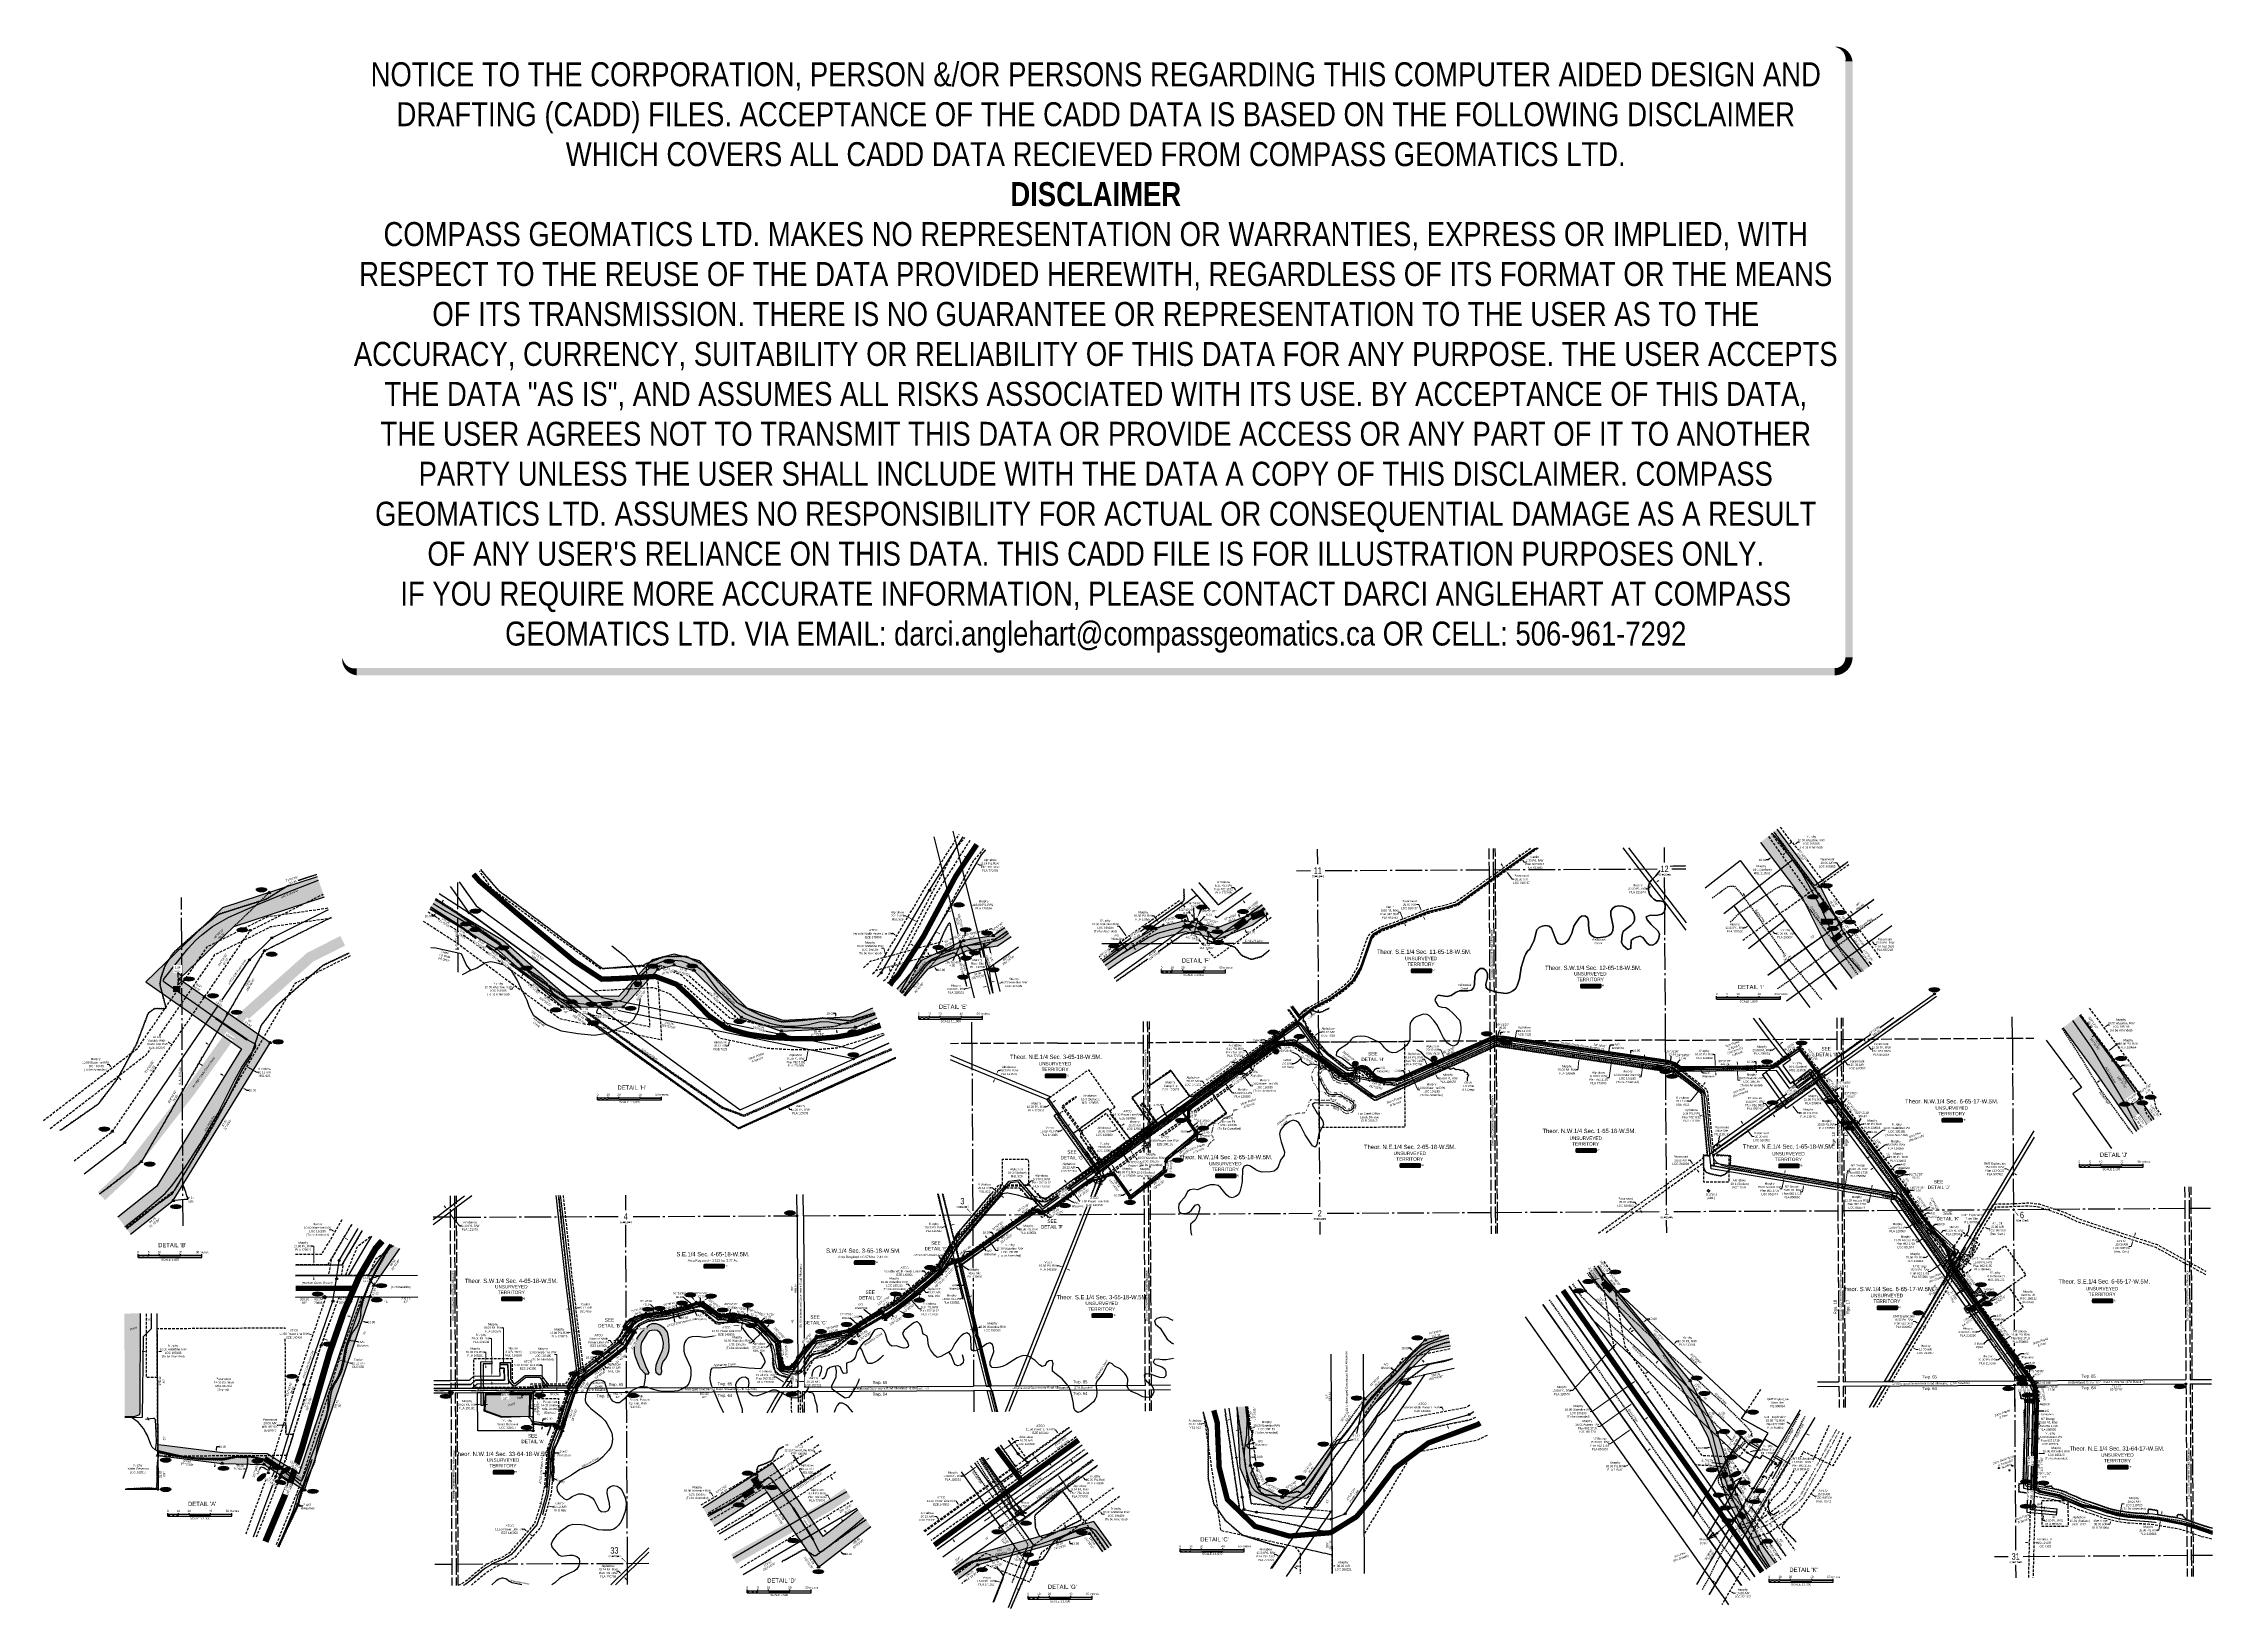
# Model space of a CAD drawing. Extents: x 519217 to 529401, y 6048073 to 6055420.
import ezdxf
from ezdxf.enums import TextEntityAlignment as Align

# ---------------------------------------------------------------- set-up
doc = ezdxf.new("R2010")
doc.units = 0
doc.header["$LTSCALE"] = 5
doc.header["$PDSIZE"] = 0.5
for name, pattern in [('0', [1, 1, 0]), ('DIVIDE2', [15.875, 6.35, -3.175, 0, -3.175, 0, -3.175]), ('foc-ACCESSROAD', [3.75, 2.5, -1.25]), ('foc-FLOWLINE', [3.75, 2.5, -1.25]), ('foc-QUARTERLINE', [33, 25, -3, 2, -3]), ('foc-TIELINE', [1.875, 1.25, -0.625]), ('foc-TOPO', [1, 0.2, -0.8]), ('foc-TRAV', [1.875, 1.25, -0.625]), ('foc-UNSURVEYED', [12.5, 10, -2.5]), ('POWERLINE5', [7.8, 2.4, -0.6, 0.6, -0.6, 0.6, -0.6, 2.4]), ('UG_PIPE', [1.875, 1.25, -0.625])]:
    doc.linetypes.add(name, pattern=pattern)
doc.layers.get('Defpoints').update_dxf_attribs({"color": 9})
for name, color, linetype in [('10', 1, 'Continuous'), ('35', 37, 'Continuous'), ('9', 3, 'Continuous'), ('AS-FENCE', 48, 'foc-FENCE'), ('AS-PIPE-AG', 44, 'Continuous'), ('AS-PIPE-UG', 44, 'UG_PIPE'), ('AS-PIPE-UG-T', 44, 'Continuous'), ('AS-POWER', 104, 'foc-POWER'), ('AS-POWER-EXISTING', 72, 'POWERLINE5'), ('AS-POWER-T', 104, 'Continuous'), ('AS-ROADS', 254, 'Continuous'), ('AS-SYMBOL', 7, 'Continuous'), ('AS-UNDERLAY-H', 141, 'Continuous'), ('AS-WILDLIFE-BLOCK', 131, 'Continuous'), ('C-AR', 13, 'foc-ACCESSROAD'), ('C-RW', 13, 'Continuous'), ('C-SYMBOL', 7, 'Continuous'), ('C-WS', 13, 'foc-ACCESSROAD'), ('D-TXT', 6, 'Continuous'), ('DETAIL-T', 7, 'Continuous'), ('F-AR', 190, 'foc-ACCESSROAD'), ('F-EZE', 190, 'foc-FLOWLINE'), ('F-RW', 190, 'Continuous'), ('F-WS', 190, 'foc-ACCESSROAD'), ('F-WS-S', 190, 'Continuous'), ('L-AREAREQUIRED', 7, 'Continuous'), ('L-BD', 7, 'Continuous'), ('L-BD1', 253, 'Continuous'), ('L-MON', 1, 'Continuous'), ('L-ROAD-T', 7, 'Continuous'), ('L-SEC', 7, 'Continuous'), ('L-SECLBL', 7, 'Continuous'), ('L-SECQ', 8, 'foc-QUARTERLINE'), ('L-TIE', 7, 'foc-TIELINE'), ('L-UNS-T', 3, 'Continuous'), ('L-USEC', 7, 'foc-UNSURVEYED'), ('P-CROSSINGS', 250, 'Continuous'), ('P-ELEVATION', 7, 'Continuous'), ('P-PROPOSED', 10, 'Continuous'), ('P-PROPOSED-H', 21, 'Continuous'), ('P-STATION', 7, 'Continuous'), ('P-TRAV', 4, 'foc-TRAV'), ('P-TXT', 4, 'Continuous'), ('T-BUSH', 110, '0'), ('T-BUSH-T', 110, 'Continuous'), ('T-GENERAL', 48, 'foc-TOPO'), ('T-WATER', 160, 'Continuous'), ('T-WATER-H', 133, 'Continuous'), ('T-WATER-T', 170, 'Continuous')]:
    doc.layers.add(name, color=color, linetype=linetype)
for name, color, linetype, lineweight in [('AS-GENERAL', 48, 'Continuous', 18), ('C-AR-T', 13, 'Continuous', 9), ('C-RW-T', 13, 'Continuous', 9), ('C-WS-T', 13, 'Continuous', 9), ('F-AR-T', 190, 'Continuous', 9), ('F-EZE-T', 190, 'Continuous', 9), ('F-RW-T', 190, 'Continuous', 9), ('F-WS-T', 190, 'Continuous', 9), ('T-TEXT', 48, 'Continuous', 18)]:
    doc.layers.add(name, color=color, linetype=linetype, lineweight=lineweight)
doc.layers.add('DISCLAIMER', color=7, linetype='Continuous', plot=False)
doc.styles.add('100L', font='ARIALN.TTF', dxfattribs={"height": 11})
doc.styles.add('175L', font='ARIALN.TTF', dxfattribs={"height": 20})
doc.styles.add('80', font='ARIALN.TTF', dxfattribs={"height": 10})
doc.styles.add('80CG', font='ARIALN.TTF', dxfattribs={"height": 10})
doc.styles.add('80L', font='ARIALN.TTF', dxfattribs={"height": 10})
doc.styles.add('80LS', font='ARIALNI.TTF', dxfattribs={"height": 10})
doc.styles.add('Crossing', font='ARIALN.TTF', dxfattribs={"height": 10})
doc.styles.add('foc-LtypeFont', font='ARIALN.TTF', dxfattribs={"height": 7.35})
doc.styles.add('MtXpl_Arial_Narrow', font='ARIALNI.TTF')
doc.styles.add('SIMPLEX', font='ARIALN.TTF')
doc.linetypes.add('foc-FENCE', pattern='A,10,-1,["X",foc-LtypeFont,S=0.2,R=0,X=-0.625,Y=-0.75],-1.24', length=12.24)
doc.linetypes.add('foc-POWER', pattern='A,6,-1,["P",foc-LtypeFont,S=0.2,R=0,X=-0.625,Y=-0.75],-1.24,4', length=12.24)
doc.linetypes.add('foc-TOPO-flowdirection', pattern='A,20,[">",foc-LtypeFont,S=0.3,R=0,X=0,Y=-0.945],-1e-05', length=20.00001)
doc.linetypes.add('foc-TOPO-flowdirection-NOLINE', pattern='A,0,[">",foc-LtypeFont,S=0.3,R=0,X=0,Y=-0.945],-20,[">",foc-LtypeFont,S=0.3,R=0,X=0,Y=-0.945],0', length=20)
doc.dimstyles.new('Compass 5 000', dxfattribs={"dimscale": 5, "dimtxt": 9, "dimasz": 2, "dimexe": 0.2, "dimexo": 0.0625, "dimgap": 0.5, "dimtad": 0, "dimtih": 1, "dimtoh": 1, "dimzin": 0, "dimdsep": 46, "dimtxsty": '80CG', "dimcen": 0.1, "dimse1": 1, "dimse2": 1, "dimclrd": 256, "dimclrt": 256, "dimaunit": 1, "dimadec": 4, "dimazin": 0, "dimtfac": 0.06, "dimtofl": 0, "dimtmove": 0, "dimatfit": 1, "dimfxl": 0.2, "dimtolj": 1, "dimtzin": 0, "dimlwd": -1, "dimarcsym": 0})

# ---------------------------------------------------------------- blocks, each defined once
blk = doc.blocks.new('fdia')
at = {"color": 255, "const_width": 1}
blk.add_lwpolyline([(-0.5, 0, 1), (0.5, 0, 1)], format="xyb", close=True, dxfattribs=at)
blk = doc.blocks.new('Fdiaa')
blk.add_blockref('fdia', (0, 0))
blk = doc.blocks.new('fdib')
at = {"color": 1, "const_width": 1.6}
blk.add_lwpolyline([(-0.4, 0, 1), (0.4, 0, 1)], format="xyb", close=True, dxfattribs=at)
at = {"color": 1}
blk.add_circle((0, 0), 0.8, dxfattribs=at)
blk = doc.blocks.new('Fdibb')
blk.add_blockref('fdib', (0, 0))
blk = doc.blocks.new('fdicc')
for name in ['Fdibb', 'Fdiaa']:
    blk.add_blockref(name, (0, 0))
blk = doc.blocks.new('FDI')
blk.add_blockref('fdicc', (0, 0))
blk = doc.blocks.new('PLIA')
at = {"color": 255, "const_width": 1}
blk.add_lwpolyline([(-0.5, 0, 1), (0.5, 0, 1)], format="xyb", close=True, dxfattribs=at)
blk = doc.blocks.new('PLIAA')
blk.add_blockref('PLIA', (0, 0))
blk = doc.blocks.new('PLIB')
at = {"color": 1}
blk.add_circle((0, 0), 0.8, dxfattribs=at)
blk = doc.blocks.new('PLIBB')
blk.add_blockref('PLIB', (0, 0))
blk = doc.blocks.new('PLICC')
for name in ['PLIAA', 'PLIBB']:
    blk.add_blockref(name, (0, 0))
blk = doc.blocks.new('PLI')
blk.add_blockref('PLICC', (0, 0))
blk = doc.blocks.new('POWERPOLE')
h = blk.add_hatch(color=255)
edge = h.paths.add_edge_path()
edge.add_arc((0, 0), 0.96, 0, 360)
at = {"linetype": 'Continuous'}
for p, q in [((0.7, -0.7), (-0.7, 0.7)), ((-0.7, -0.7), (0.7, 0.7))]:
    blk.add_line(p, q, dxfattribs=at)
blk.add_circle((0, 0), 0.96, dxfattribs=at)
blk = doc.blocks.new('L-SECLBL')
at = {"layer": '9', "color": 7}
for p, q in [((-5, -28), (-12, -28)), ((21, -28), (13, -28))]:
    blk.add_line(p, q, dxfattribs=at)
at = {"layer": '10', "color": 2, "style": 'SIMPLEX'}
blk.add_attdef('SEC', text='', height=30, dxfattribs=at).set_placement((0, 0), align=Align.MIDDLE)
at = {"layer": '10', "color": 5, "style": '80L'}
blk.add_attdef('TWP', text='', height=9.5, dxfattribs=at).set_placement((-14, -27), align=Align.MIDDLE_RIGHT)
blk.add_attdef('RGE', text='', height=9.5, dxfattribs=at).set_placement((4, -27), align=Align.MIDDLE_CENTER)
blk.add_attdef('MER', text='', height=9.5, dxfattribs=at).set_placement((23, -27), align=Align.MIDDLE_LEFT)
blk = doc.blocks.new('*D422')
at = {"layer": 'C-AR-T', "transparency": 16777216}
for p, q in [((527970, 6049312), (527961, 6049317)), ((528000, 6049294), (528009, 6049289)), ((528009, 6049289), (528019, 6049289))]:
    blk.add_line(p, q, dxfattribs=at)
for points in [[(527971, 6049313), (527969, 6049310), (527979, 6049307)], [(528001, 6049295), (527999, 6049292), (527992, 6049299)]]:
    blk.add_solid(points, dxfattribs=at)
at = {"layer": 'Defpoints', "color": 0, "transparency": 16777216}
for p in [(527981, 6049311), (527992, 6049299), (527994, 6049303)]:
    blk.add_point(p, dxfattribs=at)
at = {"layer": 'C-AR-T', "transparency": 16777216, "insert": (528053, 6049289), "char_height": 10, "attachment_point": 5, "style": '80CG'}
blk.add_mtext('\\A1;Murphy\\P15.00 A/R\\PLOC 221557', dxfattribs=at)
blk = doc.blocks.new('*D423')
at = {"layer": 'C-RW-T', "transparency": 16777216}
for p, q in [((527816, 6050214), (527864, 6050250)), ((527864, 6050250), (527874, 6050250)), ((527788, 6050193), (527780, 6050187))]:
    blk.add_line(p, q, dxfattribs=at)
for points in [[(527815, 6050215), (527817, 6050212), (527808, 6050208)], [(527787, 6050194), (527789, 6050191), (527796, 6050199)]]:
    blk.add_solid(points, dxfattribs=at)
at = {"layer": 'Defpoints', "color": 0, "transparency": 16777216}
for p in [(527784, 6050215), (527796, 6050224), (527808, 6050208)]:
    blk.add_point(p, dxfattribs=at)
at = {"layer": 'C-RW-T', "transparency": 16777216, "insert": (527913, 6050250), "char_height": 10, "attachment_point": 5, "style": '80CG'}
blk.add_mtext('\\A1;Murphy\\P15.00 P/L R/W\\PPLA 120550', dxfattribs=at)
blk = doc.blocks.new('*D424')
at = {"layer": 'C-RW-T', "transparency": 16777216}
for p, q in [((527638, 6050345), (527628, 6050345)), ((527661, 6050362), (527638, 6050345)), ((527689, 6050383), (527697, 6050389))]:
    blk.add_line(p, q, dxfattribs=at)
for points in [[(527660, 6050364), (527662, 6050361), (527669, 6050368)], [(527688, 6050384), (527690, 6050382), (527681, 6050377)]]:
    blk.add_solid(points, dxfattribs=at)
at = {"layer": 'Defpoints', "color": 0, "transparency": 16777216}
for p in [(527583, 6050484), (527595, 6050493), (527681, 6050377)]:
    blk.add_point(p, dxfattribs=at)
at = {"layer": 'C-RW-T', "transparency": 16777216, "insert": (527589, 6050345), "char_height": 10, "attachment_point": 5, "style": '80CG'}
blk.add_mtext('\\A1;Murphy\\P15.00 P/L R/W\\PPLA 120550', dxfattribs=at)
blk = doc.blocks.new('*D425')
at = {"layer": 'C-RW-T', "transparency": 16777216}
for p, q in [((527374, 6050725), (527382, 6050731)), ((527334, 6050694), (527324, 6050694)), ((527342, 6050700), (527334, 6050694))]:
    blk.add_line(p, q, dxfattribs=at)
for points in [[(527373, 6050726), (527375, 6050723), (527366, 6050718)], [(527341, 6050702), (527343, 6050699), (527350, 6050706)]]:
    blk.add_solid(points, dxfattribs=at)
at = {"layer": 'Defpoints', "color": 0, "transparency": 16777216}
for p in [(527371, 6050712), (527350, 6050706), (527355, 6050700)]:
    blk.add_point(p, dxfattribs=at)
at = {"layer": 'C-RW-T', "transparency": 16777216, "insert": (527285, 6050694), "char_height": 10, "attachment_point": 5, "style": '80CG'}
blk.add_mtext('\\A1;Murphy\\P20.00 P/L R/W\\PPLA 220674', dxfattribs=at)
blk = doc.blocks.new('*D426')
at = {"layer": 'C-RW-T', "transparency": 16777216}
for p, q in [((527064, 6050674), (527054, 6050674)), ((527066, 6050624), (527064, 6050674)), ((527068, 6050586), (527068, 6050576))]:
    blk.add_line(p, q, dxfattribs=at)
for points in [[(527068, 6050624), (527065, 6050624), (527067, 6050614)], [(527069, 6050586), (527066, 6050586), (527067, 6050596)]]:
    blk.add_solid(points, dxfattribs=at)
at = {"layer": 'Defpoints', "color": 0, "transparency": 16777216}
for p in [(527062, 6050614), (527067, 6050614), (527063, 6050595)]:
    blk.add_point(p, dxfattribs=at)
at = {"layer": 'C-RW-T', "transparency": 16777216, "insert": (527015, 6050674), "char_height": 10, "attachment_point": 5, "style": '80CG'}
blk.add_mtext('\\A1;Murphy\\P18.00 P/L R/W\\PPLA 120699', dxfattribs=at)
blk = doc.blocks.new('*D427')
at = {"layer": 'C-RW-T', "transparency": 16777216}
for p, q in [((528034, 6049906), (528042, 6049912)), ((527971, 6049861), (527961, 6049861)), ((528010, 6049889), (527971, 6049861))]:
    blk.add_line(p, q, dxfattribs=at)
for points in [[(528009, 6049890), (528011, 6049888), (528018, 6049895)], [(528033, 6049908), (528035, 6049905), (528026, 6049901)]]:
    blk.add_solid(points, dxfattribs=at)
at = {"layer": 'Defpoints', "color": 0, "transparency": 16777216}
for p in [(528004, 6049915), (528012, 6049921), (528018, 6049895)]:
    blk.add_point(p, dxfattribs=at)
at = {"layer": 'C-RW-T', "transparency": 16777216, "insert": (527922, 6049861), "char_height": 10, "attachment_point": 5, "style": '80CG'}
blk.add_mtext('\\A1;Murphy\\P10.00 P/L R/W\\PPLA 120550', dxfattribs=at)
blk = doc.blocks.new('*D428')
at = {"layer": 'C-RW-T', "transparency": 16777216}
for p, q in [((527713, 6050317), (527705, 6050311)), ((527745, 6050341), (527753, 6050347)), ((527753, 6050347), (527763, 6050347))]:
    blk.add_line(p, q, dxfattribs=at)
for points in [[(527712, 6050318), (527714, 6050316), (527721, 6050323)], [(527744, 6050342), (527746, 6050340), (527737, 6050335)]]:
    blk.add_solid(points, dxfattribs=at)
at = {"layer": 'Defpoints', "color": 0, "transparency": 16777216}
for p in [(527734, 6050307), (527737, 6050335), (527750, 6050319)]:
    blk.add_point(p, dxfattribs=at)
at = {"layer": 'C-RW-T', "transparency": 16777216, "insert": (527803, 6050347), "char_height": 10, "attachment_point": 5, "style": '80CG'}
blk.add_mtext('\\A1;Murphy\\P20.00 P/L R/W\\PPLA 230664', dxfattribs=at)
blk = doc.blocks.new('*D429')
at = {"layer": 'C-RW-T', "transparency": 16777216}
for p, q in [((527804, 6050139), (527796, 6050133)), ((527836, 6050162), (527875, 6050192)), ((527875, 6050192), (527885, 6050192))]:
    blk.add_line(p, q, dxfattribs=at)
for points in [[(527803, 6050140), (527805, 6050137), (527812, 6050145)], [(527835, 6050164), (527837, 6050161), (527828, 6050157)]]:
    blk.add_solid(points, dxfattribs=at)
at = {"layer": 'Defpoints', "color": 0, "transparency": 16777216}
for p in [(527815, 6050140), (527828, 6050157), (527831, 6050152)]:
    blk.add_point(p, dxfattribs=at)
at = {"layer": 'C-RW-T', "transparency": 16777216, "insert": (527925, 6050192), "char_height": 10, "attachment_point": 5, "style": '80CG'}
blk.add_mtext('\\A1;Murphy\\P20.00 P/L R/W\\PPLA 210461', dxfattribs=at)
blk = doc.blocks.new('*D430')
at = {"layer": 'C-RW-T', "transparency": 16777216}
for p, q in [((528394, 6049241), (528384, 6049241)), ((528402, 6049247), (528394, 6049241)), ((528435, 6049270), (528443, 6049276))]:
    blk.add_line(p, q, dxfattribs=at)
for points in [[(528401, 6049248), (528403, 6049246), (528410, 6049253)], [(528434, 6049272), (528436, 6049269), (528427, 6049264)]]:
    blk.add_solid(points, dxfattribs=at)
at = {"layer": 'Defpoints', "color": 0, "transparency": 16777216}
for p in [(528405, 6049260), (528410, 6049253), (528422, 6049271)]:
    blk.add_point(p, dxfattribs=at)
at = {"layer": 'C-RW-T', "transparency": 16777216, "insert": (528344, 6049241), "char_height": 10, "attachment_point": 5, "style": '80CG'}
blk.add_mtext('\\A1;Murphy\\P20.00 P/L R/W\\PPLA 210396', dxfattribs=at)
blk = doc.blocks.new('*D431')
at = {"layer": 'C-RW-T', "transparency": 16777216}
for p, q in [((527627, 6050500), (527635, 6050506)), ((527576, 6050462), (527566, 6050462)), ((527595, 6050476), (527576, 6050462))]:
    blk.add_line(p, q, dxfattribs=at)
for points in [[(527594, 6050477), (527596, 6050474), (527603, 6050482)], [(527626, 6050501), (527628, 6050498), (527619, 6050494)]]:
    blk.add_solid(points, dxfattribs=at)
at = {"layer": 'Defpoints', "color": 0, "transparency": 16777216}
for p in [(527597, 6050489), (527603, 6050482), (527613, 6050501)]:
    blk.add_point(p, dxfattribs=at)
at = {"layer": 'C-RW-T', "transparency": 16777216, "insert": (527526, 6050462), "char_height": 10, "attachment_point": 5, "style": '80CG'}
blk.add_mtext('\\A1;Murphy\\P20.00 P/L R/W\\PPLA 230664', dxfattribs=at)
blk = doc.blocks.new('*D432')
at = {"layer": 'C-RW-T', "transparency": 16777216}
for p, q in [((527409, 6050462), (527403, 6050470)), ((527432, 6050430), (527453, 6050399)), ((527453, 6050399), (527463, 6050399))]:
    blk.add_line(p, q, dxfattribs=at)
for points in [[(527410, 6050463), (527407, 6050461), (527414, 6050454)], [(527433, 6050431), (527430, 6050429), (527426, 6050438)]]:
    blk.add_solid(points, dxfattribs=at)
at = {"layer": 'Defpoints', "color": 0, "transparency": 16777216}
for p in [(527417, 6050456), (527426, 6050438), (527428, 6050439)]:
    blk.add_point(p, dxfattribs=at)
at = {"layer": 'C-RW-T', "transparency": 16777216, "insert": (527503, 6050399), "char_height": 10, "attachment_point": 5, "style": '80CG'}
blk.add_mtext('\\A1;Murphy\\P20.00 P/L R/W\\PPLA 210461', dxfattribs=at)
blk = doc.blocks.new('*D433')
at = {"layer": 'C-RW-T', "transparency": 16777216}
for p, q in [((526426, 6050646), (526420, 6050602)), ((526431, 6050681), (526433, 6050691)), ((526420, 6050602), (526410, 6050602))]:
    blk.add_line(p, q, dxfattribs=at)
for points in [[(526425, 6050647), (526428, 6050646), (526428, 6050656)], [(526430, 6050681), (526433, 6050681), (526430, 6050671)]]:
    blk.add_solid(points, dxfattribs=at)
at = {"layer": 'Defpoints', "color": 0, "transparency": 16777216}
for p in [(526428, 6050656), (526466, 6050651), (526469, 6050665)]:
    blk.add_point(p, dxfattribs=at)
at = {"layer": 'C-RW-T', "transparency": 16777216, "insert": (526370, 6050602), "char_height": 10, "attachment_point": 5, "style": '80CG'}
blk.add_mtext('\\A1;Murphy\\P15.00 P/L R/W\\PPLA 120699', dxfattribs=at)
blk = doc.blocks.new('*D434')
at = {"layer": 'C-RW-T', "transparency": 16777216}
for p, q in [((524748, 6050563), (524742, 6050571)), ((524768, 6050535), (524798, 6050493)), ((524798, 6050493), (524808, 6050493))]:
    blk.add_line(p, q, dxfattribs=at)
for points in [[(524749, 6050564), (524746, 6050562), (524754, 6050555)], [(524770, 6050536), (524767, 6050534), (524762, 6050543)]]:
    blk.add_solid(points, dxfattribs=at)
at = {"layer": 'Defpoints', "color": 0, "transparency": 16777216}
for p in [(524826, 6050606), (524762, 6050543), (524834, 6050594)]:
    blk.add_point(p, dxfattribs=at)
at = {"layer": 'C-RW-T', "transparency": 16777216, "insert": (524847, 6050493), "char_height": 10, "attachment_point": 5, "style": '80CG'}
blk.add_mtext('\\A1;Murphy\\P15.00 P/L R/W\\PPLA 120699', dxfattribs=at)
blk = doc.blocks.new('*D435')
at = {"layer": 'C-RW-T', "transparency": 16777216}
for p, q in [((523927, 6050428), (523917, 6050428)), ((523935, 6050434), (523927, 6050428)), ((523959, 6050451), (523968, 6050457))]:
    blk.add_line(p, q, dxfattribs=at)
for points in [[(523934, 6050435), (523936, 6050432), (523943, 6050440)], [(523958, 6050453), (523960, 6050450), (523951, 6050445)]]:
    blk.add_solid(points, dxfattribs=at)
at = {"layer": 'Defpoints', "color": 0, "transparency": 16777216}
for p in [(523941, 6050442), (523943, 6050440), (523949, 6050448)]:
    blk.add_point(p, dxfattribs=at)
at = {"layer": 'C-RW-T', "transparency": 16777216, "insert": (523878, 6050428), "char_height": 10, "attachment_point": 5, "style": '80CG'}
blk.add_mtext('\\A1;Murphy\\P10.00 P/L R/W\\PPLA 120551', dxfattribs=at)
blk = doc.blocks.new('*D436')
at = {"layer": 'C-RW-T', "transparency": 16777216}
for p, q in [((524215, 6050180), (524210, 6050188)), ((524236, 6050151), (524257, 6050121)), ((524257, 6050121), (524267, 6050121))]:
    blk.add_line(p, q, dxfattribs=at)
for points in [[(524217, 6050181), (524214, 6050179), (524221, 6050172)], [(524237, 6050152), (524234, 6050150), (524230, 6050159)]]:
    blk.add_solid(points, dxfattribs=at)
at = {"layer": 'Defpoints', "color": 0, "transparency": 16777216}
for p in [(524229, 6050177), (524230, 6050159), (524237, 6050165)]:
    blk.add_point(p, dxfattribs=at)
at = {"layer": 'C-RW-T', "transparency": 16777216, "insert": (524306, 6050121), "char_height": 10, "attachment_point": 5, "style": '80CG'}
blk.add_mtext('\\A1;Murphy\\P15.00 P/L R/W\\PPLA 120699', dxfattribs=at)
blk = doc.blocks.new('*D437')
at = {"layer": 'C-RW-T', "transparency": 16777216}
for p, q in [((523764, 6049892), (523759, 6049900)), ((523786, 6049861), (523792, 6049853)), ((523792, 6049853), (523802, 6049853))]:
    blk.add_line(p, q, dxfattribs=at)
for points in [[(523766, 6049893), (523763, 6049891), (523770, 6049884)], [(523788, 6049862), (523785, 6049860), (523781, 6049869)]]:
    blk.add_solid(points, dxfattribs=at)
at = {"layer": 'Defpoints', "color": 0, "transparency": 16777216}
for p in [(523774, 6049886), (523781, 6049869), (523784, 6049872)]:
    blk.add_point(p, dxfattribs=at)
at = {"layer": 'C-RW-T', "transparency": 16777216, "insert": (523841, 6049853), "char_height": 10, "attachment_point": 5, "style": '80CG'}
blk.add_mtext('\\A1;Murphy\\P18.00 P/L R/W\\PPLA 120551', dxfattribs=at)
blk = doc.blocks.new('*D438')
at = {"layer": 'C-RW-T', "transparency": 16777216}
for p, q in [((523529, 6049529), (523520, 6049526)), ((523566, 6049538), (523576, 6049540))]:
    blk.add_line(p, q, dxfattribs=at)
for points in [[(523529, 6049530), (523530, 6049527), (523539, 6049531)], [(523566, 6049540), (523567, 6049536), (523557, 6049536)]]:
    blk.add_solid(points, dxfattribs=at)
at = {"layer": 'Defpoints', "color": 0, "transparency": 16777216}
for p in [(523537, 6049539), (523539, 6049531), (523555, 6049543)]:
    blk.add_point(p, dxfattribs=at)
at = {"layer": 'C-RW-T', "transparency": 16777216, "insert": (523481, 6049526), "char_height": 10, "attachment_point": 5, "style": '80CG'}
blk.add_mtext('\\A1;Murphy\\P18.00 P/L R/W\\PPLA 120551', dxfattribs=at)
blk = doc.blocks.new('*D439')
at = {"layer": 'C-RW-T', "transparency": 16777216}
for p, q in [((523446, 6049865), (523437, 6049862)), ((523483, 6049874), (523493, 6049876))]:
    blk.add_line(p, q, dxfattribs=at)
for points in [[(523446, 6049866), (523447, 6049863), (523456, 6049867)], [(523483, 6049876), (523484, 6049872), (523473, 6049872)]]:
    blk.add_solid(points, dxfattribs=at)
at = {"layer": 'Defpoints', "color": 0, "transparency": 16777216}
for p in [(523455, 6049872), (523456, 6049867), (523472, 6049877)]:
    blk.add_point(p, dxfattribs=at)
at = {"layer": 'C-RW-T', "transparency": 16777216, "insert": (523397, 6049862), "char_height": 10, "attachment_point": 5, "style": '80CG'}
blk.add_mtext('\\A1;Murphy\\P18.00 P/L R/W\\PPLA 120534', dxfattribs=at)
blk = doc.blocks.new('*D440')
at = {"layer": 'C-RW-T', "transparency": 16777216}
for p, q in [((521688, 6049369), (521678, 6049367)), ((521718, 6049372), (521728, 6049374))]:
    blk.add_line(p, q, dxfattribs=at)
for points in [[(521688, 6049370), (521688, 6049367), (521698, 6049370)], [(521718, 6049374), (521718, 6049371), (521708, 6049371)]]:
    blk.add_solid(points, dxfattribs=at)
at = {"layer": 'Defpoints', "color": 0, "transparency": 16777216}
for p in [(521698, 6049374), (521698, 6049370), (521708, 6049375)]:
    blk.add_point(p, dxfattribs=at)
at = {"layer": 'C-RW-T', "transparency": 16777216, "insert": (521639, 6049367), "char_height": 10, "attachment_point": 5, "style": '80CG'}
blk.add_mtext('\\A1;Murphy\\P10.00 P/L R/W\\PPLA 120526', dxfattribs=at)
blk = doc.blocks.new('*D441')
at = {"layer": 'C-RW-T', "transparency": 16777216}
for p, q in [((521321, 6049341), (521311, 6049341)), ((521322, 6049175), (521321, 6049341)), ((521322, 6049135), (521322, 6049125))]:
    blk.add_line(p, q, dxfattribs=at)
for points in [[(521324, 6049175), (521321, 6049175), (521322, 6049165)], [(521324, 6049135), (521321, 6049135), (521322, 6049145)]]:
    blk.add_solid(points, dxfattribs=at)
at = {"layer": 'Defpoints', "color": 0, "transparency": 16777216}
for p in [(521322, 6049165), (521326, 6049165), (521326, 6049145)]:
    blk.add_point(p, dxfattribs=at)
at = {"layer": 'C-RW-T', "transparency": 16777216, "insert": (521272, 6049341), "char_height": 10, "attachment_point": 5, "style": '80CG'}
blk.add_mtext('\\A1;Murphy \\P20.00 P/L R/W\\PPLA 221036', dxfattribs=at)
blk = doc.blocks.new('*D442')
at = {"layer": 'C-RW-T', "transparency": 16777216}
for p, q in [((526751, 6051452), (526741, 6051452)), ((526761, 6051461), (526751, 6051452)), ((526793, 6051485), (526801, 6051491))]:
    blk.add_line(p, q, dxfattribs=at)
for points in [[(526760, 6051462), (526762, 6051459), (526769, 6051467)], [(526792, 6051486), (526794, 6051484), (526785, 6051479)]]:
    blk.add_solid(points, dxfattribs=at)
at = {"layer": 'Defpoints', "color": 0, "transparency": 16777216}
for p in [(526769, 6051467), (526776, 6051458), (526792, 6051470)]:
    blk.add_point(p, dxfattribs=at)
at = {"layer": 'C-RW-T', "transparency": 16777216, "insert": (526701, 6051452), "char_height": 10, "attachment_point": 5, "style": '80CG'}
blk.add_mtext('\\A1;Murphy\\P20.00 P/L R/W\\PPLA 220674', dxfattribs=at)
blk = doc.blocks.new('*D443')
at = {"layer": 'C-RW-T', "transparency": 16777216}
for p, q in [((525741, 6050609), (525737, 6050618)), ((525755, 6050577), (525762, 6050562)), ((525762, 6050562), (525772, 6050562))]:
    blk.add_line(p, q, dxfattribs=at)
for points in [[(525743, 6050609), (525740, 6050608), (525745, 6050599)], [(525757, 6050577), (525754, 6050576), (525751, 6050586)]]:
    blk.add_solid(points, dxfattribs=at)
at = {"layer": 'Defpoints', "color": 0, "transparency": 16777216}
for p in [(525751, 6050602), (525751, 6050586), (525757, 6050588)]:
    blk.add_point(p, dxfattribs=at)
at = {"layer": 'C-RW-T', "transparency": 16777216, "insert": (525811, 6050562), "char_height": 10, "attachment_point": 5, "style": '80CG'}
blk.add_mtext('\\A1;Murphy\\P15.00 P/L R/W\\PPLA 120699', dxfattribs=at)
blk = doc.blocks.new('*D444')
at = {"layer": 'C-RW-T', "transparency": 16777216}
for p, q in [((527795, 6050015), (527789, 6049980)), ((527801, 6050050), (527803, 6050060)), ((527789, 6049980), (527779, 6049980))]:
    blk.add_line(p, q, dxfattribs=at)
for points in [[(527794, 6050016), (527797, 6050015), (527797, 6050025)], [(527800, 6050050), (527803, 6050050), (527799, 6050040)]]:
    blk.add_solid(points, dxfattribs=at)
at = {"layer": 'Defpoints', "color": 0, "transparency": 16777216}
for p in [(527695, 6050042), (527698, 6050057), (527799, 6050040)]:
    blk.add_point(p, dxfattribs=at)
at = {"layer": 'C-RW-T', "transparency": 16777216, "insert": (527730, 6049980), "char_height": 10, "attachment_point": 5, "style": '80CG'}
blk.add_mtext('\\A1;Murphy\\P15.00 Access R/W\\PPlan 862 1718\\PLOC 851574', dxfattribs=at)
blk = doc.blocks.new('*D445')
at = {"layer": 'Defpoints', "color": 0, "transparency": 16777216}
for p in [(527668, 6050653), (527690, 6050694), (527702, 6050677)]:
    blk.add_point(p, dxfattribs=at)
at = {"layer": 'F-AR-T', "transparency": 16777216}
for p, q in [((527650, 6050677), (527644, 6050685)), ((527673, 6050645), (527687, 6050625)), ((527687, 6050625), (527697, 6050625))]:
    blk.add_line(p, q, dxfattribs=at)
for points in [[(527652, 6050678), (527649, 6050676), (527656, 6050669)], [(527675, 6050646), (527672, 6050644), (527668, 6050653)]]:
    blk.add_solid(points, dxfattribs=at)
at = {"layer": 'F-AR-T', "transparency": 16777216, "insert": (527732, 6050625), "char_height": 10, "attachment_point": 5, "style": '80CG'}
blk.add_mtext('\\A1;Paramount\\P20.00 A/R\\PLOC 860352', dxfattribs=at)
blk = doc.blocks.new('*D446')
at = {"layer": 'Defpoints', "color": 0, "transparency": 16777216}
for p in [(528301, 6049848), (528313, 6049840), (528329, 6049866)]:
    blk.add_point(p, dxfattribs=at)
at = {"layer": 'F-AR-T', "transparency": 16777216}
for p, q in [((528307, 6049878), (528299, 6049884)), ((528337, 6049860), (528346, 6049855)), ((528346, 6049855), (528356, 6049855))]:
    blk.add_line(p, q, dxfattribs=at)
for points in [[(528308, 6049880), (528306, 6049877), (528316, 6049873)], [(528338, 6049862), (528336, 6049859), (528329, 6049866)]]:
    blk.add_solid(points, dxfattribs=at)
at = {"layer": 'F-AR-T', "transparency": 16777216, "insert": (528390, 6049855), "char_height": 10, "attachment_point": 5, "style": '80CG'}
blk.add_mtext('\\A1;APL Oil\\P15.00 A/R\\PLOC 982309\\P(Rec. Cert.)', dxfattribs=at)
blk = doc.blocks.new('*D447')
at = {"layer": 'Defpoints', "color": 0, "transparency": 16777216}
for p in [(527211, 6050328), (527220, 6050359), (527232, 6050343)]:
    blk.add_point(p, dxfattribs=at)
at = {"layer": 'F-AR-T', "transparency": 16777216}
for p, q in [((527193, 6050352), (527188, 6050360)), ((527217, 6050319), (527239, 6050288)), ((527239, 6050288), (527249, 6050288))]:
    blk.add_line(p, q, dxfattribs=at)
for points in [[(527195, 6050353), (527192, 6050351), (527199, 6050344)], [(527218, 6050320), (527215, 6050318), (527211, 6050328)]]:
    blk.add_solid(points, dxfattribs=at)
at = {"layer": 'F-AR-T', "transparency": 16777216, "insert": (527283, 6050288), "char_height": 10, "attachment_point": 5, "style": '80CG'}
blk.add_mtext('\\A1;Paramount\\P20.00 A/R\\PLOC 860352', dxfattribs=at)
blk = doc.blocks.new('*D448')
at = {"layer": 'C-RW-T', "transparency": 16777216}
for p, q in [((527392, 6050119), (527394, 6050129)), ((527379, 6050043), (527369, 6050043)), ((527387, 6050085), (527379, 6050043))]:
    blk.add_line(p, q, dxfattribs=at)
for points in [[(527391, 6050119), (527394, 6050119), (527391, 6050109)], [(527385, 6050085), (527388, 6050084), (527388, 6050095)]]:
    blk.add_solid(points, dxfattribs=at)
at = {"layer": 'Defpoints', "color": 0, "transparency": 16777216}
for p in [(527329, 6050105), (527331, 6050119), (527391, 6050109)]:
    blk.add_point(p, dxfattribs=at)
at = {"layer": 'C-RW-T', "transparency": 16777216, "insert": (527321, 6050043), "char_height": 10, "attachment_point": 5, "style": '80CG'}
blk.add_mtext('\\A1;Murphy\\P15.00 Access R/W\\PPlan 862 1718\\PLOC 851574', dxfattribs=at)
blk = doc.blocks.new('*D449')
at = {"layer": 'Defpoints', "color": 0, "transparency": 16777216}
for p in [(526980, 6050520), (526993, 6050536), (526993, 6050510)]:
    blk.add_point(p, dxfattribs=at)
at = {"layer": 'F-AR-T', "transparency": 16777216}
for p, q in [((527012, 6050534), (527018, 6050542)), ((526950, 6050455), (526940, 6050455)), ((526987, 6050502), (526950, 6050455))]:
    blk.add_line(p, q, dxfattribs=at)
for points in [[(526986, 6050503), (526988, 6050501), (526993, 6050510)], [(527011, 6050535), (527013, 6050533), (527006, 6050526)]]:
    blk.add_solid(points, dxfattribs=at)
at = {"layer": 'F-AR-T', "transparency": 16777216, "insert": (526912, 6050455), "char_height": 10, "attachment_point": 5, "style": '80CG'}
blk.add_mtext('\\A1;Alphabow\\P20.12 A/R\\PROE 7628', dxfattribs=at)
blk = doc.blocks.new('*D450')
at = {"layer": 'Defpoints', "color": 0, "transparency": 16777216}
for p in [(526936, 6050135), (526948, 6050118), (526964, 6050155)]:
    blk.add_point(p, dxfattribs=at)
at = {"layer": 'F-AR-T', "transparency": 16777216}
for p, q in [((526948, 6050177), (526938, 6050177)), ((526958, 6050163), (526948, 6050177)), ((526982, 6050130), (526988, 6050122))]:
    blk.add_line(p, q, dxfattribs=at)
for points in [[(526959, 6050164), (526956, 6050162), (526964, 6050155)], [(526983, 6050131), (526980, 6050129), (526976, 6050138)]]:
    blk.add_solid(points, dxfattribs=at)
at = {"layer": 'F-AR-T', "transparency": 16777216, "insert": (526904, 6050177), "char_height": 10, "attachment_point": 5, "style": '80CG'}
blk.add_mtext('\\A1;Paramount\\P20.00 A/R\\PLOC 810803', dxfattribs=at)
blk = doc.blocks.new('*D451')
at = {"layer": 'Defpoints', "color": 0, "transparency": 16777216}
for p in [(521574, 6048592), (521593, 6048587), (521585, 6048555)]:
    blk.add_point(p, dxfattribs=at)
at = {"layer": 'F-AR-T', "transparency": 16777216}
for p, q in [((521556, 6048563), (521546, 6048566)), ((521594, 6048553), (521604, 6048550)), ((521604, 6048550), (521614, 6048550))]:
    blk.add_line(p, q, dxfattribs=at)
for points in [[(521556, 6048565), (521555, 6048562), (521565, 6048561)], [(521595, 6048554), (521594, 6048551), (521585, 6048555)]]:
    blk.add_solid(points, dxfattribs=at)
at = {"layer": 'F-AR-T', "transparency": 16777216, "insert": (521642, 6048550), "char_height": 10, "attachment_point": 5, "style": '80CG'}
blk.add_mtext('\\A1;Canfor\\P20.12 A/R\\PDLO 656', dxfattribs=at)
blk = doc.blocks.new('*D452')
at = {"layer": 'Defpoints', "color": 0, "transparency": 16777216}
for p in [(526700, 6049965), (526710, 6049972), (526722, 6049956)]:
    blk.add_point(p, dxfattribs=at)
at = {"layer": 'F-AR-T', "transparency": 16777216}
for p, q in [((526688, 6049981), (526678, 6049981)), ((526694, 6049973), (526688, 6049981)), ((526717, 6049940), (526723, 6049932))]:
    blk.add_line(p, q, dxfattribs=at)
for points in [[(526695, 6049974), (526693, 6049972), (526700, 6049965)], [(526719, 6049941), (526716, 6049939), (526711, 6049948)]]:
    blk.add_solid(points, dxfattribs=at)
at = {"layer": 'F-AR-T', "transparency": 16777216, "insert": (526644, 6049981), "char_height": 10, "attachment_point": 5, "style": '80CG'}
blk.add_mtext('\\A1;Paramount\\P20.00 A/R\\PLOC 810803', dxfattribs=at)
blk = doc.blocks.new('*D453')
at = {"layer": 'Defpoints', "color": 0, "transparency": 16777216}
for p in [(526123, 6050725), (526125, 6050725), (526128, 6050745)]:
    blk.add_point(p, dxfattribs=at)
at = {"layer": 'F-AR-T', "transparency": 16777216}
for p, q in [((526122, 6050715), (526120, 6050705)), ((526128, 6050755), (526132, 6050784)), ((526132, 6050784), (526142, 6050784))]:
    blk.add_line(p, q, dxfattribs=at)
for points in [[(526120, 6050716), (526123, 6050715), (526123, 6050725)], [(526126, 6050755), (526129, 6050755), (526126, 6050745)]]:
    blk.add_solid(points, dxfattribs=at)
at = {"layer": 'F-AR-T', "transparency": 16777216, "insert": (526170, 6050784), "char_height": 10, "attachment_point": 5, "style": '80CG'}
blk.add_mtext('\\A1;Alphabow\\P20.12 A/R\\PROE 7628', dxfattribs=at)
blk = doc.blocks.new('*D454')
at = {"layer": 'Defpoints', "color": 0, "transparency": 16777216}
for p in [(525780, 6050647), (525789, 6050629), (525796, 6050654)]:
    blk.add_point(p, dxfattribs=at)
at = {"layer": 'F-AR-T', "transparency": 16777216}
for p, q in [((525778, 6050696), (525768, 6050696)), ((525792, 6050663), (525778, 6050696)), ((525808, 6050627), (525812, 6050618))]:
    blk.add_line(p, q, dxfattribs=at)
for points in [[(525793, 6050664), (525790, 6050663), (525796, 6050654)], [(525810, 6050627), (525807, 6050626), (525804, 6050636)]]:
    blk.add_solid(points, dxfattribs=at)
at = {"layer": 'F-AR-T', "transparency": 16777216, "insert": (525739, 6050696), "char_height": 10, "attachment_point": 5, "style": '80CG'}
blk.add_mtext('\\A1;Alphabow\\P20.12 A/R\\PROE 7628', dxfattribs=at)
blk = doc.blocks.new('*D455')
at = {"layer": 'Defpoints', "color": 0, "transparency": 16777216}
for p in [(524671, 6050531), (524671, 6050531), (524683, 6050515)]:
    blk.add_point(p, dxfattribs=at)
at = {"layer": 'F-AR-T', "transparency": 16777216}
for p, q in [((524658, 6050549), (524648, 6050549)), ((524665, 6050539), (524658, 6050549)), ((524689, 6050507), (524694, 6050499))]:
    blk.add_line(p, q, dxfattribs=at)
for points in [[(524666, 6050540), (524664, 6050538), (524671, 6050531)], [(524690, 6050508), (524687, 6050506), (524683, 6050515)]]:
    blk.add_solid(points, dxfattribs=at)
at = {"layer": 'F-AR-T', "transparency": 16777216, "insert": (524614, 6050549), "char_height": 10, "attachment_point": 5, "style": '80CG'}
blk.add_mtext('\\A1;Alphabow\\P20.12 A/R\\PLOC 771331', dxfattribs=at)
blk = doc.blocks.new('*D456')
at = {"layer": 'Defpoints', "color": 0, "transparency": 16777216}
for p in [(524256, 6050327), (524259, 6050324), (524273, 6050339)]:
    blk.add_point(p, dxfattribs=at)
at = {"layer": 'F-AR-T', "transparency": 16777216}
for p, q in [((524242, 6050313), (524232, 6050313)), ((524251, 6050319), (524242, 6050313)), ((524283, 6050342), (524291, 6050348))]:
    blk.add_line(p, q, dxfattribs=at)
for points in [[(524250, 6050320), (524252, 6050317), (524259, 6050324)], [(524282, 6050343), (524284, 6050341), (524275, 6050336)]]:
    blk.add_solid(points, dxfattribs=at)
at = {"layer": 'F-AR-T', "transparency": 16777216, "insert": (524198, 6050313), "char_height": 10, "attachment_point": 5, "style": '80CG'}
blk.add_mtext('\\A1;Athabasca\\P20.00 A/R\\PLOC 120889', dxfattribs=at)
blk = doc.blocks.new('*D457')
at = {"layer": 'Defpoints', "color": 0, "transparency": 16777216}
for p in [(524089, 6050113), (524094, 6050116), (524101, 6050096)]:
    blk.add_point(p, dxfattribs=at)
at = {"layer": 'F-AR-T', "transparency": 16777216}
for p, q in [((524075, 6050143), (524065, 6050143)), ((524088, 6050124), (524075, 6050143)), ((524112, 6050092), (524118, 6050084))]:
    blk.add_line(p, q, dxfattribs=at)
for points in [[(524090, 6050125), (524087, 6050123), (524094, 6050116)], [(524113, 6050093), (524110, 6050091), (524106, 6050100)]]:
    blk.add_solid(points, dxfattribs=at)
at = {"layer": 'F-AR-T', "transparency": 16777216, "insert": (524032, 6050143), "char_height": 10, "attachment_point": 5, "style": '80CG'}
blk.add_mtext('\\A1;Alphabow\\P20.12 A/R\\PLOC 771331', dxfattribs=at)
blk = doc.blocks.new('*D458')
at = {"layer": 'Defpoints', "color": 0, "transparency": 16777216}
for p in [(521714, 6049488), (521694, 6049485), (521715, 6049483)]:
    blk.add_point(p, dxfattribs=at)
at = {"layer": 'F-AR-T', "transparency": 16777216}
for p, q in [((521685, 6049479), (521675, 6049478)), ((521725, 6049484), (521734, 6049485))]:
    blk.add_line(p, q, dxfattribs=at)
for points in [[(521685, 6049481), (521685, 6049477), (521695, 6049480)], [(521724, 6049485), (521725, 6049482), (521715, 6049483)]]:
    blk.add_solid(points, dxfattribs=at)
at = {"layer": 'F-AR-T', "transparency": 16777216, "insert": (521762, 6049485), "char_height": 10, "attachment_point": 5, "style": '80CG'}
blk.add_mtext('\\A1;Canfor\\P20.12 A/R\\PDLO 656', dxfattribs=at)
blk = doc.blocks.new('*D459')
at = {"layer": 'Defpoints', "color": 0, "transparency": 16777216}
for p in [(526072, 6051551), (526029, 6051521), (526041, 6051505)]:
    blk.add_point(p, dxfattribs=at)
at = {"layer": 'F-AR-T', "transparency": 16777216}
for p, q in [((526067, 6051560), (526061, 6051568)), ((526090, 6051527), (526112, 6051496)), ((526112, 6051496), (526122, 6051496))]:
    blk.add_line(p, q, dxfattribs=at)
for points in [[(526068, 6051560), (526065, 6051559), (526072, 6051551)], [(526091, 6051528), (526088, 6051526), (526084, 6051535)]]:
    blk.add_solid(points, dxfattribs=at)
at = {"layer": 'F-AR-T', "transparency": 16777216, "insert": (526156, 6051496), "char_height": 10, "attachment_point": 5, "style": '80CG'}
blk.add_mtext('\\A1;Paramount\\P20.00 A/R\\PLOC 910437', dxfattribs=at)
blk = doc.blocks.new('*D460')
at = {"layer": 'Defpoints', "color": 0, "transparency": 16777216}
for p in [(521490, 6048433), (521490, 6048432), (521499, 6048425)]:
    blk.add_point(p, dxfattribs=at)
at = {"layer": 'F-EZE-T', "transparency": 16777216}
for p, q in [((521475, 6048445), (521465, 6048445)), ((521482, 6048439), (521475, 6048445)), ((521506, 6048419), (521514, 6048412))]:
    blk.add_line(p, q, dxfattribs=at)
for points in [[(521483, 6048440), (521481, 6048438), (521490, 6048432)], [(521507, 6048420), (521505, 6048417), (521499, 6048425)]]:
    blk.add_solid(points, dxfattribs=at)
at = {"layer": 'F-EZE-T', "transparency": 16777216, "insert": (521406, 6048445), "char_height": 10, "attachment_point": 5, "style": '80CG'}
blk.add_mtext('\\A1;ATCO\\P11.50 Power Line R/W\\PEZE 140356', dxfattribs=at)
blk = doc.blocks.new('*D461')
at = {"layer": 'Defpoints', "color": 0, "transparency": 16777216}
for p in [(524389, 6050407), (524402, 6050415), (524405, 6050411)]:
    blk.add_point(p, dxfattribs=at)
at = {"layer": 'F-EZE-T', "transparency": 16777216}
for p, q in [((524413, 6050416), (524421, 6050422)), ((524376, 6050391), (524366, 6050391)), ((524384, 6050396), (524376, 6050391))]:
    blk.add_line(p, q, dxfattribs=at)
for points in [[(524412, 6050418), (524414, 6050415), (524405, 6050411)], [(524383, 6050398), (524385, 6050395), (524392, 6050402)]]:
    blk.add_solid(points, dxfattribs=at)
at = {"layer": 'F-EZE-T', "transparency": 16777216, "insert": (524307, 6050391), "char_height": 10, "attachment_point": 5, "style": '80CG'}
blk.add_mtext('\\A1;ATCO\\P15.00 Power Line R/W\\PEZE 160098', dxfattribs=at)
blk = doc.blocks.new('*D462')
at = {"layer": 'Defpoints', "color": 0, "transparency": 16777216}
for p in [(524023, 6050067), (524027, 6050070), (524034, 6050060)]:
    blk.add_point(p, dxfattribs=at)
at = {"layer": 'F-EZE-T', "transparency": 16777216}
for p, q in [((524017, 6050075), (524011, 6050083)), ((524035, 6050049), (524082, 6049984)), ((524082, 6049984), (524092, 6049984))]:
    blk.add_line(p, q, dxfattribs=at)
for points in [[(524018, 6050076), (524016, 6050074), (524023, 6050067)], [(524037, 6050050), (524034, 6050048), (524029, 6050057)]]:
    blk.add_solid(points, dxfattribs=at)
at = {"layer": 'F-EZE-T', "transparency": 16777216, "insert": (524151, 6049984), "char_height": 10, "attachment_point": 5, "style": '80CG', "bg_fill": 3, "box_fill_scale": 1.1, "bg_fill_color": 256, "bg_fill_true_color": 13158600, "bg_fill_transparency": 0}
blk.add_mtext('\\A1;ATCO\\P11.50 Power Line R/W\\PEZE 140356', dxfattribs=at)
blk = doc.blocks.new('*D463')
at = {"layer": 'F-EZE-T', "transparency": 16777216}
for p, q in [((522501, 6049420), (522492, 6049376)), ((522508, 6049451), (522510, 6049460)), ((522492, 6049376), (522482, 6049376))]:
    blk.add_line(p, q, dxfattribs=at)
for points in [[(522500, 6049420), (522503, 6049420), (522503, 6049430)], [(522506, 6049451), (522509, 6049450), (522506, 6049441)]]:
    blk.add_solid(points, dxfattribs=at)
at = {"layer": 'F-EZE-T', "transparency": 16777216, "insert": (522423, 6049376), "char_height": 10, "attachment_point": 5, "style": '80CG', "bg_fill": 3, "box_fill_scale": 1.1, "bg_fill_color": 256, "bg_fill_true_color": 13158600, "bg_fill_transparency": 0}
blk.add_mtext('\\A1;ATCO\\P11.50 Power Line R/W\\PEZE 140356', dxfattribs=at)
at = {"layer": 'Defpoints', "color": 0, "transparency": 16777216}
for p in [(522506, 6049441), (522510, 6049428), (522513, 6049439)]:
    blk.add_point(p, dxfattribs=at)
blk = doc.blocks.new('*D464')
at = {"layer": 'Defpoints', "color": 0, "transparency": 16777216}
for p in [(521895, 6049308), (521903, 6049313), (521915, 6049298)]:
    blk.add_point(p, dxfattribs=at)
at = {"layer": 'F-EZE-T', "transparency": 16777216}
for p, q in [((521878, 6049331), (521868, 6049331)), ((521889, 6049315), (521878, 6049331)), ((521913, 6049284), (521919, 6049276))]:
    blk.add_line(p, q, dxfattribs=at)
for points in [[(521891, 6049316), (521888, 6049314), (521895, 6049308)], [(521915, 6049285), (521912, 6049283), (521907, 6049292)]]:
    blk.add_solid(points, dxfattribs=at)
at = {"layer": 'F-EZE-T', "transparency": 16777216, "insert": (521824, 6049331), "char_height": 10, "attachment_point": 5, "style": '80CG'}
blk.add_mtext('\\A1;ATCO\\PVariable Width \\PPower Line R/W\\PEZE 140356', dxfattribs=at)
blk = doc.blocks.new('*D465')
at = {"layer": 'Defpoints', "color": 0, "transparency": 16777216}
for p in [(523369, 6049636), (523373, 6049639), (523379, 6049631)]:
    blk.add_point(p, dxfattribs=at)
at = {"layer": 'F-EZE-T', "transparency": 16777216}
for p, q in [((523352, 6049656), (523342, 6049656)), ((523363, 6049644), (523352, 6049656)), ((523382, 6049621), (523389, 6049613))]:
    blk.add_line(p, q, dxfattribs=at)
for points in [[(523364, 6049645), (523362, 6049643), (523369, 6049636)], [(523384, 6049622), (523381, 6049620), (523376, 6049628)]]:
    blk.add_solid(points, dxfattribs=at)
at = {"layer": 'F-EZE-T', "transparency": 16777216, "insert": (523260, 6049656), "char_height": 10, "attachment_point": 5, "style": '80CG'}
blk.add_mtext('\\A1;ATCO\\PVariable Width Power Line R/W\\PEZE 140356', dxfattribs=at)
blk = doc.blocks.new('*D466')
at = {"layer": 'Defpoints', "color": 0, "transparency": 16777216}
for p in [(528442, 6050113), (528450, 6050126), (528455, 6050105)]:
    blk.add_point(p, dxfattribs=at)
at = {"layer": 'F-RW-T', "transparency": 16777216}
for p, q in [((528433, 6050137), (528423, 6050137)), ((528442, 6050132), (528433, 6050137)), ((528472, 6050114), (528480, 6050108))]:
    blk.add_line(p, q, dxfattribs=at)
for points in [[(528442, 6050133), (528441, 6050130), (528450, 6050126)], [(528472, 6050115), (528471, 6050112), (528463, 6050119)]]:
    blk.add_solid(points, dxfattribs=at)
at = {"layer": 'F-RW-T', "transparency": 16777216, "insert": (528378, 6050137), "char_height": 10, "attachment_point": 5, "style": '80CG'}
blk.add_mtext('\\A1;GMT Exploration\\P15.00 P/L R/W\\PPlan 822 0032\\PPLA 800652', dxfattribs=at)
blk = doc.blocks.new('*D467')
at = {"layer": 'Defpoints', "color": 0, "transparency": 16777216}
for p in [(528014, 6049396), (528023, 6049409), (528027, 6049388)]:
    blk.add_point(p, dxfattribs=at)
at = {"layer": 'F-RW-T', "transparency": 16777216}
for p, q in [((528005, 6049420), (527995, 6049420)), ((528014, 6049414), (528005, 6049420)), ((528044, 6049396), (528053, 6049391))]:
    blk.add_line(p, q, dxfattribs=at)
for points in [[(528015, 6049416), (528013, 6049413), (528023, 6049409)], [(528045, 6049398), (528043, 6049395), (528035, 6049402)]]:
    blk.add_solid(points, dxfattribs=at)
at = {"layer": 'F-RW-T', "transparency": 16777216, "insert": (527951, 6049420), "char_height": 10, "attachment_point": 5, "style": '80CG'}
blk.add_mtext('\\A1;GMT Exploration\\P15.00 P/L R/W\\PPlan 822 0032\\PPLA 800652', dxfattribs=at)
blk = doc.blocks.new('*D468')
at = {"layer": 'Defpoints', "color": 0, "transparency": 16777216}
for p in [(527673, 6050046), (527785, 6050012), (527788, 6050027)]:
    blk.add_point(p, dxfattribs=at)
at = {"layer": 'F-RW-T', "transparency": 16777216}
for p, q in [((527675, 6050056), (527687, 6050128)), ((527687, 6050128), (527697, 6050128)), ((527669, 6050022), (527668, 6050012))]:
    blk.add_line(p, q, dxfattribs=at)
for points in [[(527668, 6050022), (527671, 6050021), (527671, 6050031)], [(527673, 6050056), (527677, 6050056), (527673, 6050046)]]:
    blk.add_solid(points, dxfattribs=at)
at = {"layer": 'F-RW-T', "transparency": 16777216, "insert": (527736, 6050128), "char_height": 10, "attachment_point": 5, "style": '80CG'}
blk.add_mtext('\\A1;N7 Energy\\P15.00 P/L R/W\\PPlan 862 1718\\PPLA 850866', dxfattribs=at)
blk = doc.blocks.new('*D469')
at = {"layer": 'Defpoints', "color": 0, "transparency": 16777216}
for p in [(527774, 6050729), (527783, 6050717), (527783, 6050717)]:
    blk.add_point(p, dxfattribs=at)
at = {"layer": 'F-RW-T', "transparency": 16777216}
for p, q in [((527768, 6050737), (527762, 6050745)), ((527788, 6050709), (527796, 6050698)), ((527796, 6050698), (527806, 6050698))]:
    blk.add_line(p, q, dxfattribs=at)
for points in [[(527769, 6050738), (527767, 6050736), (527774, 6050729)], [(527790, 6050710), (527787, 6050708), (527783, 6050717)]]:
    blk.add_solid(points, dxfattribs=at)
at = {"layer": 'F-RW-T', "transparency": 16777216, "insert": (527845, 6050698), "char_height": 10, "attachment_point": 5, "style": '80CG'}
blk.add_mtext('\\A1;Paramount\\P15.00 P/L R/W\\PPlan 852 0828\\PPLA 850218', dxfattribs=at)
blk = doc.blocks.new('*D470')
at = {"layer": 'Defpoints', "color": 0, "transparency": 16777216}
for p in [(528016, 6049846), (528028, 6049854), (528394, 6049311)]:
    blk.add_point(p, dxfattribs=at)
at = {"layer": 'F-RW-T', "transparency": 16777216}
for p, q in [((528385, 6049306), (528377, 6049300)), ((528414, 6049326), (528449, 6049350)), ((528449, 6049350), (528459, 6049350))]:
    blk.add_line(p, q, dxfattribs=at)
for points in [[(528384, 6049307), (528386, 6049304), (528394, 6049311)], [(528413, 6049327), (528415, 6049324), (528406, 6049320)]]:
    blk.add_solid(points, dxfattribs=at)
at = {"layer": 'F-RW-T', "transparency": 16777216, "insert": (528498, 6049350), "char_height": 10, "attachment_point": 5, "style": '80CG', "bg_fill": 3, "box_fill_scale": 1.1, "bg_fill_color": 256, "bg_fill_true_color": 13158600, "bg_fill_transparency": 0}
blk.add_mtext('\\A1;N7 Energy\\P15.00 P/L R/W\\PPlan 862 1718\\PPLA 850866', dxfattribs=at)
blk = doc.blocks.new('*D471')
at = {"layer": 'Defpoints', "color": 0, "transparency": 16777216}
for p in [(528172, 6049692), (528208, 6049724), (528185, 6049684)]:
    blk.add_point(p, dxfattribs=at)
at = {"layer": 'F-RW-T', "transparency": 16777216}
for p, q in [((528187, 6049736), (528178, 6049742)), ((528217, 6049719), (528266, 6049690)), ((528266, 6049690), (528276, 6049690))]:
    blk.add_line(p, q, dxfattribs=at)
for points in [[(528188, 6049738), (528186, 6049735), (528195, 6049731)], [(528218, 6049720), (528216, 6049717), (528208, 6049724)]]:
    blk.add_solid(points, dxfattribs=at)
at = {"layer": 'F-RW-T', "transparency": 16777216, "insert": (528321, 6049690), "char_height": 10, "attachment_point": 5, "style": '80CG', "bg_fill": 3, "box_fill_scale": 1.1, "bg_fill_color": 256, "bg_fill_true_color": 13158600, "bg_fill_transparency": 0}
blk.add_mtext('\\A1;GMT Exploration\\P15.00 P/L R/W\\PPlan 892 3155\\PPLA 890449', dxfattribs=at)
blk = doc.blocks.new('*D472')
at = {"layer": 'Defpoints', "color": 0, "transparency": 16777216}
for p in [(527304, 6050394), (527313, 6050382), (527334, 6050397)]:
    blk.add_point(p, dxfattribs=at)
at = {"layer": 'F-RW-T', "transparency": 16777216}
for p, q in [((527301, 6050444), (527291, 6050444)), ((527320, 6050417), (527301, 6050444)), ((527340, 6050389), (527346, 6050381))]:
    blk.add_line(p, q, dxfattribs=at)
for points in [[(527321, 6050418), (527318, 6050417), (527326, 6050409)], [(527341, 6050390), (527339, 6050388), (527334, 6050397)]]:
    blk.add_solid(points, dxfattribs=at)
at = {"layer": 'F-RW-T', "transparency": 16777216, "insert": (527252, 6050444), "char_height": 10, "attachment_point": 5, "style": '80CG'}
blk.add_mtext('\\A1;Paramount\\P15.00 P/L R/W\\PPlan 852 0828\\PPLA 850218', dxfattribs=at)
blk = doc.blocks.new('*D473')
at = {"layer": 'Defpoints', "color": 0, "transparency": 16777216}
for p in [(527419, 6050074), (527421, 6050089), (527484, 6050078)]:
    blk.add_point(p, dxfattribs=at)
at = {"layer": 'F-RW-T', "transparency": 16777216}
for p, q in [((527486, 6050088), (527487, 6050098)), ((527475, 6050029), (527465, 6050029)), ((527480, 6050054), (527475, 6050029))]:
    blk.add_line(p, q, dxfattribs=at)
for points in [[(527478, 6050054), (527481, 6050053), (527481, 6050064)], [(527484, 6050088), (527487, 6050088), (527484, 6050078)]]:
    blk.add_solid(points, dxfattribs=at)
at = {"layer": 'F-RW-T', "transparency": 16777216, "insert": (527426, 6050029), "char_height": 10, "attachment_point": 5, "style": '80CG'}
blk.add_mtext('\\A1;N7 Energy\\P15.00 P/L R/W\\PPlan 862 1718\\PPLA 850866', dxfattribs=at)
blk = doc.blocks.new('*D474')
at = {"layer": 'Defpoints', "color": 0, "transparency": 16777216}
for p in [(527011, 6050408), (527020, 6050409), (527013, 6050390)]:
    blk.add_point(p, dxfattribs=at)
at = {"layer": 'F-RW-T', "transparency": 16777216}
for p, q in [((527003, 6050389), (526993, 6050388)), ((527032, 6050392), (527042, 6050392))]:
    blk.add_line(p, q, dxfattribs=at)
for points in [[(527003, 6050390), (527003, 6050387), (527013, 6050390)], [(527032, 6050393), (527032, 6050390), (527022, 6050391)]]:
    blk.add_solid(points, dxfattribs=at)
at = {"layer": 'F-RW-T', "transparency": 16777216, "insert": (526954, 6050388), "char_height": 10, "attachment_point": 5, "style": '80CG'}
blk.add_mtext('\\A1;Alphabow\\P9.14 P/L R/W\\PPlan 782 3192\\PPLA 770709', dxfattribs=at)
blk = doc.blocks.new('*D475')
at = {"layer": 'Defpoints', "color": 0, "transparency": 16777216}
for p in [(526527, 6050658), (526528, 6050667), (526580, 6050650)]:
    blk.add_point(p, dxfattribs=at)
at = {"layer": 'F-RW-T', "transparency": 16777216}
for p, q in [((526578, 6050640), (526567, 6050564)), ((526582, 6050669), (526584, 6050679)), ((526567, 6050564), (526557, 6050564))]:
    blk.add_line(p, q, dxfattribs=at)
for points in [[(526576, 6050640), (526580, 6050640), (526580, 6050650)], [(526581, 6050669), (526584, 6050669), (526581, 6050659)]]:
    blk.add_solid(points, dxfattribs=at)
at = {"layer": 'F-RW-T', "transparency": 16777216, "insert": (526518, 6050564), "char_height": 10, "attachment_point": 5, "style": '80CG'}
blk.add_mtext('\\A1;Alphabow\\P9.14 P/L R/W\\PPlan 782 3192\\PPLA 770709', dxfattribs=at)
blk = doc.blocks.new('*D476')
at = {"layer": 'Defpoints', "color": 0, "transparency": 16777216}
for p in [(525650, 6050567), (525654, 6050558), (525728, 6050591)]:
    blk.add_point(p, dxfattribs=at)
at = {"layer": 'F-RW-T', "transparency": 16777216}
for p, q in [((525701, 6050652), (525691, 6050652)), ((525720, 6050609), (525701, 6050652)), ((525732, 6050582), (525736, 6050573))]:
    blk.add_line(p, q, dxfattribs=at)
for points in [[(525721, 6050610), (525718, 6050608), (525724, 6050600)], [(525733, 6050583), (525730, 6050582), (525728, 6050591)]]:
    blk.add_solid(points, dxfattribs=at)
at = {"layer": 'F-RW-T', "transparency": 16777216, "insert": (525652, 6050652), "char_height": 10, "attachment_point": 5, "style": '80CG'}
blk.add_mtext('\\A1;Alphabow\\P9.14 P/L R/W\\PPlan 782 3192\\PPLA 770709', dxfattribs=at)
blk = doc.blocks.new('*D477')
at = {"layer": 'Defpoints', "color": 0, "transparency": 16777216}
for p in [(523656, 6050574), (523664, 6050592), (523692, 6050581)]:
    blk.add_point(p, dxfattribs=at)
at = {"layer": 'F-RW-T', "transparency": 16777216}
for p, q in [((523681, 6050553), (523677, 6050544)), ((523696, 6050590), (523700, 6050599)), ((523700, 6050599), (523710, 6050599))]:
    blk.add_line(p, q, dxfattribs=at)
for points in [[(523679, 6050554), (523682, 6050552), (523684, 6050562)], [(523694, 6050591), (523697, 6050589), (523692, 6050581)]]:
    blk.add_solid(points, dxfattribs=at)
at = {"layer": 'F-RW-T', "transparency": 16777216, "insert": (523749, 6050599), "char_height": 10, "attachment_point": 5, "style": '80CG'}
blk.add_mtext('\\A1;Athabasca\\P20.00 P/L R/W\\PPLA 121579', dxfattribs=at)
blk = doc.blocks.new('*D478')
at = {"layer": 'Defpoints', "color": 0, "transparency": 16777216}
for p in [(524003, 6050330), (524006, 6050325), (524015, 6050338)]:
    blk.add_point(p, dxfattribs=at)
at = {"layer": 'F-RW-T', "transparency": 16777216}
for p, q in [((523990, 6050313), (523980, 6050313)), ((523998, 6050319), (523990, 6050313)), ((524027, 6050339), (524035, 6050345))]:
    blk.add_line(p, q, dxfattribs=at)
for points in [[(523997, 6050320), (523999, 6050318), (524006, 6050325)], [(524026, 6050341), (524028, 6050338), (524018, 6050334)]]:
    blk.add_solid(points, dxfattribs=at)
at = {"layer": 'F-RW-T', "transparency": 16777216, "insert": (523941, 6050313), "char_height": 10, "attachment_point": 5, "style": '80CG'}
blk.add_mtext('\\A1;Veren\\P15.00 P/L R/W\\PPLA 141388', dxfattribs=at)
blk = doc.blocks.new('*D479')
at = {"layer": 'Defpoints', "color": 0, "transparency": 16777216}
for p in [(523817, 6050048), (523838, 6050024), (523845, 6050030)]:
    blk.add_point(p, dxfattribs=at)
at = {"layer": 'F-RW-T', "transparency": 16777216}
for p, q in [((523810, 6050041), (523802, 6050035)), ((523832, 6050060), (523854, 6050080)), ((523854, 6050080), (523864, 6050080))]:
    blk.add_line(p, q, dxfattribs=at)
for points in [[(523809, 6050043), (523811, 6050040), (523817, 6050048)], [(523831, 6050062), (523833, 6050059), (523824, 6050054)]]:
    blk.add_solid(points, dxfattribs=at)
at = {"layer": 'F-RW-T', "transparency": 16777216, "insert": (523903, 6050080), "char_height": 10, "attachment_point": 5, "style": '80CG'}
blk.add_mtext('\\A1;Alphabow\\P9.14 P/L R/W\\PPlan 782 3192\\PPLA 770709', dxfattribs=at)
blk = doc.blocks.new('*D480')
at = {"layer": 'Defpoints', "color": 0, "transparency": 16777216}
for p in [(524002, 6049672), (524003, 6049675), (524016, 6049666)]:
    blk.add_point(p, dxfattribs=at)
at = {"layer": 'F-RW-T', "transparency": 16777216}
for p, q in [((523984, 6049682), (523974, 6049682)), ((523994, 6049678), (523984, 6049682)), ((524026, 6049665), (524036, 6049662))]:
    blk.add_line(p, q, dxfattribs=at)
for points in [[(523994, 6049680), (523993, 6049677), (524003, 6049675)], [(524027, 6049667), (524026, 6049664), (524017, 6049669)]]:
    blk.add_solid(points, dxfattribs=at)
at = {"layer": 'F-RW-T', "transparency": 16777216, "insert": (523935, 6049682), "char_height": 10, "attachment_point": 5, "style": '80CG'}
blk.add_mtext('\\A1;Veren\\P15.00 P/L R/W\\PPLA 141388', dxfattribs=at)
blk = doc.blocks.new('*D481')
at = {"layer": 'Defpoints', "color": 0, "transparency": 16777216}
for p in [(522699, 6049131), (522704, 6049138), (522716, 6049130)]:
    blk.add_point(p, dxfattribs=at)
at = {"layer": 'F-RW-T', "transparency": 16777216}
for p, q in [((522656, 6049161), (522646, 6049161)), ((522690, 6049137), (522656, 6049161)), ((522720, 6049117), (522728, 6049111))]:
    blk.add_line(p, q, dxfattribs=at)
for points in [[(522691, 6049138), (522690, 6049135), (522699, 6049131)], [(522720, 6049118), (522719, 6049116), (522711, 6049123)]]:
    blk.add_solid(points, dxfattribs=at)
at = {"layer": 'F-RW-T', "transparency": 16777216, "insert": (522607, 6049161), "char_height": 10, "attachment_point": 5, "style": '80CG'}
blk.add_mtext('\\A1;Alphabow\\P15.24 P/L R/W\\PPlan 782 3192\\PPLA 770709', dxfattribs=at)
blk = doc.blocks.new('*D482')
at = {"layer": 'Defpoints', "color": 0, "transparency": 16777216}
for p in [(521921, 6048224), (521931, 6048234), (521932, 6048213)]:
    blk.add_point(p, dxfattribs=at)
at = {"layer": 'F-RW-T', "transparency": 16777216}
for p, q in [((521917, 6048248), (521907, 6048248)), ((521924, 6048241), (521917, 6048248)), ((521949, 6048216), (521956, 6048208))]:
    blk.add_line(p, q, dxfattribs=at)
for points in [[(521925, 6048242), (521923, 6048240), (521931, 6048234)], [(521950, 6048217), (521947, 6048214), (521942, 6048223)]]:
    blk.add_solid(points, dxfattribs=at)
at = {"layer": 'F-RW-T', "transparency": 16777216, "insert": (521868, 6048248), "char_height": 10, "attachment_point": 5, "style": '80CG'}
blk.add_mtext('\\A1;Alphabow\\P15.24 P/L R/W\\PPlan 782 3192\\PPLA 770709', dxfattribs=at)
blk = doc.blocks.new('*D483')
at = {"layer": 'Defpoints', "color": 0, "transparency": 16777216}
for p in [(526154, 6051596), (526157, 6051592), (526158, 6051593)]:
    blk.add_point(p, dxfattribs=at)
at = {"layer": 'F-RW-T', "transparency": 16777216}
for p, q in [((526149, 6051605), (526143, 6051613)), ((526163, 6051584), (526169, 6051576)), ((526169, 6051576), (526179, 6051576))]:
    blk.add_line(p, q, dxfattribs=at)
for points in [[(526150, 6051606), (526147, 6051604), (526155, 6051597)], [(526165, 6051585), (526162, 6051584), (526158, 6051593)]]:
    blk.add_solid(points, dxfattribs=at)
at = {"layer": 'F-RW-T', "transparency": 16777216, "insert": (526218, 6051576), "char_height": 10, "attachment_point": 5, "style": '80CG'}
blk.add_mtext('\\A1;Canlin\\P5.00 P/L R/W\\PPlan 942 0047\\PPLA 931582', dxfattribs=at)
blk = doc.blocks.new('*D484')
at = {"layer": 'Defpoints', "color": 0, "transparency": 16777216}
for p in [(524889, 6050652), (524898, 6050670), (524903, 6050662)]:
    blk.add_point(p, dxfattribs=at)
at = {"layer": 'F-RW-T', "transparency": 16777216}
for p, q in [((524861, 6050692), (524851, 6050692)), ((524878, 6050668), (524861, 6050692)), ((524895, 6050644), (524901, 6050636))]:
    blk.add_line(p, q, dxfattribs=at)
for points in [[(524879, 6050669), (524877, 6050667), (524884, 6050659)], [(524896, 6050645), (524893, 6050643), (524889, 6050652)]]:
    blk.add_solid(points, dxfattribs=at)
at = {"layer": 'F-RW-T', "transparency": 16777216, "insert": (524812, 6050692), "char_height": 10, "attachment_point": 5, "style": '80CG'}
blk.add_mtext('\\A1;Alphabow\\P9.14 P/L R/W\\PPlan 782 3192\\PPLA 770709', dxfattribs=at)
blk = doc.blocks.new('*D485')
at = {"layer": 'Defpoints', "color": 0, "transparency": 16777216}
for p in [(521110, 6049947), (521123, 6049931), (521123, 6049931)]:
    blk.add_point(p, dxfattribs=at)
at = {"layer": 'F-RW-T', "transparency": 16777216}
for p, q in [((521105, 6049955), (521099, 6049963)), ((521129, 6049923), (521170, 6049869)), ((521170, 6049869), (521180, 6049869))]:
    blk.add_line(p, q, dxfattribs=at)
for points in [[(521106, 6049956), (521103, 6049954), (521111, 6049947)], [(521130, 6049924), (521128, 6049922), (521123, 6049931)]]:
    blk.add_solid(points, dxfattribs=at)
at = {"layer": 'F-RW-T', "transparency": 16777216, "insert": (521219, 6049869), "char_height": 10, "attachment_point": 5, "style": '80CG'}
blk.add_mtext('\\A1;Athabasca\\P20.00 P/L R/W\\PPLA 121579', dxfattribs=at)
blk = doc.blocks.new('*D486')
at = {"layer": 'Defpoints', "color": 0, "transparency": 16777216}
for p in [(523694, 6050029), (523695, 6050029), (523710, 6050016)]:
    blk.add_point(p, dxfattribs=at)
at = {"layer": 'F-WS-T', "transparency": 16777216}
for p, q in [((523672, 6050047), (523662, 6050047)), ((523687, 6050035), (523672, 6050047)), ((523717, 6050009), (523725, 6050003))]:
    blk.add_line(p, q, dxfattribs=at)
for points in [[(523688, 6050036), (523685, 6050034), (523694, 6050029)], [(523718, 6050010), (523716, 6050008), (523710, 6050016)]]:
    blk.add_solid(points, dxfattribs=at)
at = {"layer": 'F-WS-T', "transparency": 16777216, "insert": (523635, 6050047), "char_height": 10, "attachment_point": 5, "style": '80CG'}
blk.add_mtext('\\A1;Alphabow\\P20.12 A/R\\PMSL 926', dxfattribs=at)
blk = doc.blocks.new('*D487')
at = {"layer": 'Defpoints', "color": 0, "transparency": 16777216}
for p in [(523306, 6049571), (523319, 6049556), (523344, 6049577)]:
    blk.add_point(p, dxfattribs=at)
at = {"layer": 'F-WS-T', "transparency": 16777216}
for p, q in [((523324, 6049600), (523318, 6049608)), ((523350, 6049569), (523360, 6049557)), ((523360, 6049557), (523370, 6049557))]:
    blk.add_line(p, q, dxfattribs=at)
for points in [[(523326, 6049601), (523323, 6049599), (523331, 6049592)], [(523351, 6049570), (523349, 6049568), (523344, 6049577)]]:
    blk.add_solid(points, dxfattribs=at)
at = {"layer": 'F-WS-T', "transparency": 16777216, "insert": (523398, 6049557), "char_height": 10, "attachment_point": 5, "style": '80CG'}
blk.add_mtext('\\A1;Alphabow\\P20.12 A/R\\PMSL 926', dxfattribs=at)
blk = doc.blocks.new('*D488')
at = {"layer": 'F-WS-T', "transparency": 16777216}
for p, q in [((522614, 6049300), (522604, 6049300)), ((522622, 6049308), (522614, 6049300)), ((522650, 6049336), (522657, 6049343))]:
    blk.add_line(p, q, dxfattribs=at)
for points in [[(522621, 6049309), (522623, 6049306), (522629, 6049315)], [(522649, 6049337), (522651, 6049335), (522643, 6049329)]]:
    blk.add_solid(points, dxfattribs=at)
at = {"layer": 'F-WS-T', "transparency": 16777216, "insert": (522576, 6049300), "char_height": 10, "attachment_point": 5, "style": '80CG', "bg_fill": 3, "box_fill_scale": 1.1, "bg_fill_color": 256, "bg_fill_true_color": 13158600, "bg_fill_transparency": 0}
blk.add_mtext('\\A1;Alphabow\\P20.12 A/R\\PMSL 926', dxfattribs=at)
at = {"layer": 'Defpoints', "color": 0, "transparency": 16777216}
for p in [(522605, 6049339), (522619, 6049353), (522629, 6049315)]:
    blk.add_point(p, dxfattribs=at)
blk = doc.blocks.new('*D489')
at = {"layer": 'Defpoints', "color": 0, "transparency": 16777216}
for p in [(521841, 6049241), (521846, 6049219), (521853, 6049225)]:
    blk.add_point(p, dxfattribs=at)
at = {"layer": 'F-WS-T', "transparency": 16777216}
for p, q in [((521827, 6049243), (521821, 6049251)), ((521852, 6049211), (521858, 6049203)), ((521858, 6049203), (521868, 6049203))]:
    blk.add_line(p, q, dxfattribs=at)
for points in [[(521829, 6049244), (521826, 6049242), (521834, 6049235)], [(521853, 6049212), (521851, 6049210), (521846, 6049219)]]:
    blk.add_solid(points, dxfattribs=at)
at = {"layer": 'F-WS-T', "transparency": 16777216, "insert": (521896, 6049203), "char_height": 10, "attachment_point": 5, "style": '80CG'}
blk.add_mtext('\\A1;Alphabow\\P20.12 A/R\\PMSL 926', dxfattribs=at)
blk = doc.blocks.new('RISER')
h = blk.add_hatch(color=255)
h.dxf.hatch_style = 1
edge = h.paths.add_edge_path()
edge.add_arc((0, 0), 0.7, 0, 360)
blk.add_hatch(color=48).paths.add_polyline_path([(0.6, -0.2), (-0.6, -0.2, 0.774597)])
at = {"color": 48}
blk.add_line((-0.6, -0.2), (0.6, -0.2), dxfattribs=at)
blk.add_circle((0, 0), 0.6, dxfattribs=at)
blk = doc.blocks.new('VALVE')
h = blk.add_hatch(color=255)
h.dxf.hatch_style = 1
edge = h.paths.add_edge_path()
edge.add_line((-0.3, 0.2), (-1.2, 0.6))
edge.add_line((-1.2, 0.6), (-1.2, -0.6))
edge.add_line((-1.2, -0.6), (-0.3, -0.2))
edge.add_arc((0, 0), 0.411, 215.8775, 324.1225)
edge.add_line((0.3, -0.2), (1.2, -0.6))
edge.add_line((1.2, -0.6), (1.2, 0.6))
edge.add_line((1.2, 0.6), (0.3, 0.2))
edge.add_arc((0, 0), 0.411, 35.8775, 144.1225)
at = {"color": 48}
for p, q in [((-1.1, 0.4), (-1.1, -0.4)), ((-0.3, 0.1), (-1.1, 0.4)), ((0.3, 0.1), (1.1, 0.4)), ((1.1, 0.4), (1.1, -0.4)), ((-1.1, -0.4), (-0.3, -0.1)), ((1.1, -0.4), (0.3, -0.1))]:
    blk.add_line(p, q, dxfattribs=at)
for radius in [0.311, 0.11]:
    blk.add_circle((0, 0), radius, dxfattribs=at)
blk = doc.blocks.new('*D490')
at = {"layer": 'Defpoints', "color": 0, "transparency": 16777216}
for p in [(521370, 6049113), (521370, 6049107), (521559, 6049113)]:
    blk.add_point(p, dxfattribs=at)
at = {"layer": 'F-EZE-T', "transparency": 16777216}
for p, q in [((521558, 6049216), (521548, 6049216)), ((521559, 6049123), (521558, 6049216)), ((521559, 6049098), (521559, 6049088))]:
    blk.add_line(p, q, dxfattribs=at)
for points in [[(521560, 6049123), (521557, 6049123), (521559, 6049113)], [(521560, 6049098), (521557, 6049098), (521559, 6049108)]]:
    blk.add_solid(points, dxfattribs=at)
at = {"layer": 'F-EZE-T', "transparency": 16777216, "insert": (521492, 6049216), "char_height": 10, "attachment_point": 5, "style": '80CG'}
blk.add_mtext('\\A1;ATCO\\P5.50 Power Line R/W\\PEZE 140356', dxfattribs=at)
blk = doc.blocks.new('*D491')
at = {"layer": 'C-RW-T', "transparency": 16777216}
for p, q in [((523579, 6049385), (523569, 6049383)), ((523608, 6049392), (523618, 6049395))]:
    blk.add_line(p, q, dxfattribs=at)
for points in [[(523579, 6049387), (523579, 6049383), (523589, 6049387)], [(523608, 6049394), (523609, 6049391), (523598, 6049390)]]:
    blk.add_solid(points, dxfattribs=at)
at = {"layer": 'Defpoints', "color": 0, "transparency": 16777216}
for p in [(523588, 6049390), (523598, 6049392), (523598, 6049390)]:
    blk.add_point(p, dxfattribs=at)
at = {"layer": 'C-RW-T', "transparency": 16777216, "insert": (523672, 6049395), "char_height": 10, "attachment_point": 5, "style": '80CG'}
blk.add_mtext('\\A1;Murphy\\P10.00 Waterline R/W\\PLOC 195099', dxfattribs=at)
blk = doc.blocks.new('Gabd')
for p, q in [((-0.8, 0), (-1.6, 0)), ((0, 0.8), (0, 1.6)), ((1.6, 0), (0.8, 0)), ((0, -0.8), (0, -1.6))]:
    blk.add_line(p, q)
blk.add_circle((0, 0), 0.8)
blk = doc.blocks.new('*D492')
at = {"layer": 'Defpoints', "color": 0, "transparency": 16777216}
for p in [(525165, 6050748), (525182, 6050760), (525183, 6050760)]:
    blk.add_point(p, dxfattribs=at)
at = {"layer": 'F-AR-T', "transparency": 16777216}
for p, q in [((525157, 6050742), (525149, 6050736)), ((525191, 6050766), (525209, 6050779)), ((525209, 6050779), (525219, 6050779))]:
    blk.add_line(p, q, dxfattribs=at)
for points in [[(525156, 6050743), (525158, 6050740), (525165, 6050748)], [(525190, 6050767), (525192, 6050764), (525183, 6050760)]]:
    blk.add_solid(points, dxfattribs=at)
at = {"layer": 'F-AR-T', "transparency": 16777216, "insert": (525248, 6050779), "char_height": 10, "attachment_point": 5, "style": '80CG'}
blk.add_mtext('\\A1;Alphabow\\P20.12 A/R\\PROE 7628', dxfattribs=at)
blk = doc.blocks.new('*D494')
at = {"layer": 'C-RW-T', "transparency": 16777216}
for p, q in [((528102, 6049810), (528095, 6049803)), ((528129, 6049839), (528136, 6049847)), ((528136, 6049847), (528146, 6049847))]:
    blk.add_line(p, q, dxfattribs=at)
for points in [[(528101, 6049811), (528103, 6049809), (528109, 6049818)], [(528128, 6049841), (528130, 6049838), (528122, 6049832)]]:
    blk.add_solid(points, dxfattribs=at)
at = {"layer": 'Defpoints', "color": 0, "transparency": 16777216}
for p in [(528106, 6049820), (528120, 6049834), (528122, 6049832)]:
    blk.add_point(p, dxfattribs=at)
at = {"layer": 'C-RW-T', "transparency": 16777216, "insert": (528186, 6049847), "char_height": 10, "attachment_point": 5, "style": '80CG'}
blk.add_mtext('\\A1;Murphy\\P20.00 P/L R/W\\PPLA 230664', dxfattribs=at)
blk = doc.blocks.new('*D495')
at = {"layer": 'C-RW-T', "transparency": 16777216}
for p, q in [((528342, 6049400), (528351, 6049406)), ((528302, 6049371), (528292, 6049371)), ((528310, 6049377), (528302, 6049371))]:
    blk.add_line(p, q, dxfattribs=at)
for points in [[(528341, 6049401), (528343, 6049399), (528334, 6049394)], [(528309, 6049378), (528311, 6049376), (528318, 6049383)]]:
    blk.add_solid(points, dxfattribs=at)
at = {"layer": 'Defpoints', "color": 0, "transparency": 16777216}
for p in [(528318, 6049383), (528432, 6049222), (528448, 6049233)]:
    blk.add_point(p, dxfattribs=at)
at = {"layer": 'C-RW-T', "transparency": 16777216, "insert": (528252, 6049371), "char_height": 10, "attachment_point": 5, "style": '80CG'}
blk.add_mtext('\\A1;Murphy\\P20.00 P/L R/W\\PPLA 210396', dxfattribs=at)
blk = doc.blocks.new('*D496')
at = {"layer": 'C-RW-T', "transparency": 16777216}
for p, q in [((528054, 6049721), (528044, 6049721)), ((528063, 6049727), (528054, 6049721)), ((528095, 6049750), (528104, 6049756))]:
    blk.add_line(p, q, dxfattribs=at)
for points in [[(528062, 6049728), (528064, 6049725), (528071, 6049733)], [(528094, 6049751), (528096, 6049749), (528087, 6049744)]]:
    blk.add_solid(points, dxfattribs=at)
at = {"layer": 'Defpoints', "color": 0, "transparency": 16777216}
for p in [(528070, 6049733), (528071, 6049733), (528087, 6049745)]:
    blk.add_point(p, dxfattribs=at)
at = {"layer": 'C-RW-T', "transparency": 16777216, "insert": (528005, 6049721), "char_height": 10, "attachment_point": 5, "style": '80CG'}
blk.add_mtext('\\A1;Murphy\\P20.00 P/L R/W\\PPLA 210461', dxfattribs=at)
blk = doc.blocks.new('*D497')
at = {"layer": 'C-RW-T', "transparency": 16777216}
for p, q in [((528019, 6049794), (528009, 6049794)), ((528045, 6049813), (528019, 6049794)), ((528073, 6049833), (528082, 6049839))]:
    blk.add_line(p, q, dxfattribs=at)
for points in [[(528044, 6049814), (528046, 6049811), (528053, 6049818)], [(528073, 6049834), (528074, 6049831), (528065, 6049827)]]:
    blk.add_solid(points, dxfattribs=at)
at = {"layer": 'Defpoints', "color": 0, "transparency": 16777216}
for p in [(528048, 6049825), (528053, 6049818), (528060, 6049834)]:
    blk.add_point(p, dxfattribs=at)
at = {"layer": 'C-RW-T', "transparency": 16777216, "insert": (527960, 6049794), "char_height": 10, "attachment_point": 5, "style": '80CG'}
blk.add_mtext('\\A1;Murphy\\P15.00 Access R/W\\PPlan 862 1718\\PLOC 851574', dxfattribs=at)
blk = doc.blocks.new('*D498')
at = {"layer": 'C-RW-T', "transparency": 16777216}
for p, q in [((521262, 6049030), (521245, 6049030)), ((521292, 6049030), (521302, 6049030))]:
    blk.add_line(p, q, dxfattribs=at)
for points in [[(521262, 6049032), (521262, 6049028), (521272, 6049030)], [(521292, 6049032), (521292, 6049028), (521282, 6049030)]]:
    blk.add_solid(points, dxfattribs=at)
at = {"layer": 'Defpoints', "color": 0, "transparency": 16777216}
for p in [(521272, 6049059), (521272, 6049030), (521282, 6049059)]:
    blk.add_point(p, dxfattribs=at)
at = {"layer": 'C-RW-T', "transparency": 16777216, "insert": (521206, 6049030), "char_height": 10, "attachment_point": 5, "style": '80CG'}
blk.add_mtext('\\A1;Murphy\\P10.00 P/L R/W\\PPLA 195181', dxfattribs=at)
blk = doc.blocks.new('*D499')
at = {"layer": 'C-RW-T', "transparency": 16777216}
for p, q in [((521294, 6049277), (521284, 6049277)), ((521294, 6049242), (521294, 6049277)), ((521294, 6049212), (521294, 6049202))]:
    blk.add_line(p, q, dxfattribs=at)
for points in [[(521296, 6049242), (521293, 6049242), (521294, 6049232)], [(521296, 6049212), (521293, 6049212), (521294, 6049222)]]:
    blk.add_solid(points, dxfattribs=at)
at = {"layer": 'Defpoints', "color": 0, "transparency": 16777216}
for p in [(521291, 6049232), (521291, 6049222), (521294, 6049232)]:
    blk.add_point(p, dxfattribs=at)
at = {"layer": 'C-RW-T', "transparency": 16777216, "insert": (521245, 6049277), "char_height": 10, "attachment_point": 5, "style": '80CG'}
blk.add_mtext('\\A1;Murphy\\P10.00 P/L R/W\\PPLA 195181', dxfattribs=at)
blk = doc.blocks.new('*D500')
at = {"layer": 'C-RW-T', "transparency": 16777216}
for p, q in [((521377, 6049391), (521367, 6049391)), ((521377, 6049229), (521377, 6049391)), ((521377, 6049191), (521377, 6049181))]:
    blk.add_line(p, q, dxfattribs=at)
for points in [[(521379, 6049229), (521376, 6049229), (521377, 6049219)], [(521379, 6049191), (521376, 6049191), (521377, 6049201)]]:
    blk.add_solid(points, dxfattribs=at)
at = {"layer": 'Defpoints', "color": 0, "transparency": 16777216}
for p in [(521373, 6049219), (521373, 6049201), (521377, 6049219)]:
    blk.add_point(p, dxfattribs=at)
at = {"layer": 'C-RW-T', "transparency": 16777216, "insert": (521328, 6049391), "char_height": 10, "attachment_point": 5, "style": '80CG'}
blk.add_mtext('\\A1;Murphy\\P18.00 P/L R/W\\PPLA 210576', dxfattribs=at)
blk = doc.blocks.new('*D501')
at = {"layer": 'C-AR-T', "transparency": 16777216}
for p, q in [((522719, 6049138), (522709, 6049138)), ((522769, 6049138), (522797, 6049138))]:
    blk.add_line(p, q, dxfattribs=at)
for points in [[(522719, 6049139), (522719, 6049136), (522729, 6049138)], [(522769, 6049140), (522769, 6049136), (522759, 6049138)]]:
    blk.add_solid(points, dxfattribs=at)
at = {"layer": 'Defpoints', "color": 0, "transparency": 16777216}
blk.add_point((522729, 6049136), dxfattribs=at)
at = {"layer": 'C-AR-T', "transparency": 16777216, "insert": (522831, 6049138), "char_height": 10, "attachment_point": 5, "style": '80CG', "bg_fill": 3, "box_fill_scale": 1.1, "bg_fill_color": 256, "bg_fill_true_color": 13158600, "bg_fill_transparency": 0}
blk.add_mtext('\\A1;Murphy\\P30.00 A/R\\PLOC 200221', dxfattribs=at)
at = {"layer": 'Defpoints', "color": 0, "transparency": 16777216}
for p in [(522759, 6049138), (522759, 6049136)]:
    blk.add_point(p, dxfattribs=at)
blk = doc.blocks.new('*D502')
at = {"layer": 'Defpoints', "color": 0, "transparency": 16777216}
for p in [(521812, 6049202), (521818, 6049194), (521838, 6049209)]:
    blk.add_point(p, dxfattribs=at)
at = {"layer": 'P-TXT', "transparency": 16777216}
for p, q in [((521807, 6049251), (521797, 6049251)), ((521826, 6049225), (521807, 6049251)), ((521844, 6049201), (521850, 6049193))]:
    blk.add_line(p, q, dxfattribs=at)
for points in [[(521828, 6049226), (521825, 6049224), (521832, 6049217)], [(521845, 6049202), (521843, 6049200), (521838, 6049209)]]:
    blk.add_solid(points, dxfattribs=at)
at = {"layer": 'P-TXT', "transparency": 16777216, "insert": (521781, 6049251), "char_height": 10, "attachment_point": 5, "style": '80CG'}
blk.add_mtext('\\A1;10.00', dxfattribs=at)
blk = doc.blocks.new('*D503')
at = {"layer": 'Defpoints', "color": 0, "transparency": 16777216}
for p in [(523677, 6049819), (523681, 6049822), (523683, 6049811)]:
    blk.add_point(p, dxfattribs=at)
at = {"layer": 'P-TXT', "transparency": 16777216}
for p, q in [((523670, 6049838), (523660, 6049838)), ((523676, 6049830), (523670, 6049838)), ((523693, 6049806), (523699, 6049797))]:
    blk.add_line(p, q, dxfattribs=at)
for points in [[(523677, 6049831), (523674, 6049829), (523681, 6049822)], [(523694, 6049806), (523691, 6049805), (523687, 6049814)]]:
    blk.add_solid(points, dxfattribs=at)
at = {"layer": 'P-TXT', "transparency": 16777216, "insert": (523644, 6049838), "char_height": 10, "attachment_point": 5, "style": '80CG'}
blk.add_mtext('\\A1;10.00', dxfattribs=at)
blk = doc.blocks.new('*D504')
at = {"layer": 'Defpoints', "color": 0, "transparency": 16777216}
for p in [(524287, 6050042), (524296, 6050048), (524301, 6050023)]:
    blk.add_point(p, dxfattribs=at)
at = {"layer": 'P-TXT', "transparency": 16777216}
for p, q in [((524285, 6050012), (524275, 6050012)), ((524293, 6050017), (524285, 6050012)), ((524317, 6050035), (524325, 6050041))]:
    blk.add_line(p, q, dxfattribs=at)
for points in [[(524292, 6050019), (524294, 6050016), (524301, 6050023)], [(524316, 6050036), (524318, 6050034), (524309, 6050029)]]:
    blk.add_solid(points, dxfattribs=at)
at = {"layer": 'P-TXT', "transparency": 16777216, "insert": (524259, 6050012), "char_height": 10, "attachment_point": 5, "style": '80CG'}
blk.add_mtext('\\A1;10.00', dxfattribs=at)
blk = doc.blocks.new('*D505')
at = {"layer": 'Defpoints', "color": 0, "transparency": 16777216}
for p in [(524608, 6050330), (524613, 6050322), (524616, 6050336)]:
    blk.add_point(p, dxfattribs=at)
at = {"layer": 'P-TXT', "transparency": 16777216}
for p, q in [((524597, 6050311), (524587, 6050311)), ((524605, 6050317), (524597, 6050311)), ((524629, 6050334), (524638, 6050340))]:
    blk.add_line(p, q, dxfattribs=at)
for points in [[(524604, 6050318), (524606, 6050315), (524613, 6050322)], [(524628, 6050335), (524630, 6050333), (524621, 6050328)]]:
    blk.add_solid(points, dxfattribs=at)
at = {"layer": 'P-TXT', "transparency": 16777216, "insert": (524571, 6050311), "char_height": 10, "attachment_point": 5, "style": '80CG'}
blk.add_mtext('\\A1;10.00', dxfattribs=at)
blk = doc.blocks.new('*D506')
at = {"layer": 'Defpoints', "color": 0, "transparency": 16777216}
for p in [(525611, 6050578), (525614, 6050580), (525618, 6050570)]:
    blk.add_point(p, dxfattribs=at)
at = {"layer": 'P-TXT', "transparency": 16777216}
for p, q in [((525603, 6050597), (525593, 6050597)), ((525607, 6050588), (525603, 6050597)), ((525619, 6050560), (525623, 6050551))]:
    blk.add_line(p, q, dxfattribs=at)
for points in [[(525608, 6050588), (525605, 6050587), (525611, 6050578)], [(525620, 6050561), (525617, 6050559), (525615, 6050569)]]:
    blk.add_solid(points, dxfattribs=at)
at = {"layer": 'P-TXT', "transparency": 16777216, "insert": (525577, 6050597), "char_height": 10, "attachment_point": 5, "style": '80CG'}
blk.add_mtext('\\A1;10.00', dxfattribs=at)
blk = doc.blocks.new('*D507')
at = {"layer": 'Defpoints', "color": 0, "transparency": 16777216}
for p in [(526668, 6050672), (526669, 6050662), (526670, 6050672)]:
    blk.add_point(p, dxfattribs=at)
at = {"layer": 'P-TXT', "transparency": 16777216}
for p, q in [((526665, 6050652), (526664, 6050642)), ((526669, 6050682), (526670, 6050692)), ((526670, 6050692), (526680, 6050692))]:
    blk.add_line(p, q, dxfattribs=at)
for points in [[(526664, 6050652), (526667, 6050652), (526667, 6050662)], [(526667, 6050682), (526671, 6050682), (526668, 6050672)]]:
    blk.add_solid(points, dxfattribs=at)
at = {"layer": 'P-TXT', "transparency": 16777216, "insert": (526696, 6050692), "char_height": 10, "attachment_point": 5, "style": '80CG'}
blk.add_mtext('\\A1;10.00', dxfattribs=at)
blk = doc.blocks.new('*D508')
at = {"layer": 'Defpoints', "color": 0, "transparency": 16777216}
for p in [(527257, 6050619), (527257, 6050609), (527258, 6050619)]:
    blk.add_point(p, dxfattribs=at)
at = {"layer": 'P-TXT', "transparency": 16777216}
for p, q in [((527258, 6050639), (527248, 6050639)), ((527258, 6050629), (527258, 6050639)), ((527258, 6050599), (527258, 6050589))]:
    blk.add_line(p, q, dxfattribs=at)
for points in [[(527259, 6050629), (527256, 6050629), (527258, 6050619)], [(527259, 6050599), (527256, 6050599), (527258, 6050609)]]:
    blk.add_solid(points, dxfattribs=at)
at = {"layer": 'P-TXT', "transparency": 16777216, "insert": (527232, 6050639), "char_height": 10, "attachment_point": 5, "style": '80CG'}
blk.add_mtext('\\A1;10.00', dxfattribs=at)
blk = doc.blocks.new('*D534')
at = {"layer": 'Defpoints', "color": 0, "transparency": 16777216}
for p in [(526059, 6050759), (526061, 6050759), (526061, 6050749)]:
    blk.add_point(p, dxfattribs=at)
at = {"layer": 'P-TXT', "transparency": 16777216}
for p, q in [((526059, 6050769), (526059, 6050779)), ((526059, 6050779), (526069, 6050779)), ((526059, 6050739), (526059, 6050729))]:
    blk.add_line(p, q, dxfattribs=at)
for points in [[(526057, 6050769), (526061, 6050769), (526059, 6050759)], [(526057, 6050739), (526060, 6050739), (526059, 6050749)]]:
    blk.add_solid(points, dxfattribs=at)
at = {"layer": 'P-TXT', "transparency": 16777216, "insert": (526085, 6050779), "char_height": 10, "attachment_point": 5, "style": '80CG'}
blk.add_mtext('\\A1;10.00', dxfattribs=at)
blk = doc.blocks.new('TRIA')
blk.add_hatch(color=255).paths.add_polyline_path([(0, 1.5), (-1.5, -0.9), (1.4, -0.9)])
blk = doc.blocks.new('Hybrid_EC')
at = {"color": 251}
for points in [[(-1.3, -0.7), (0, 1.4), (1.3, -0.7)], [(0.5, -0.3), (0, 0.5), (-0.5, -0.3)]]:
    blk.add_lwpolyline(points, close=True, dxfattribs=at)
at = {"layer": 'Defpoints'}
blk.add_circle((0, 0), 0.05, dxfattribs=at)
at = {"xscale": 1.2, "yscale": 1.2, "zscale": 1.2}
blk.add_blockref('TRIA', (0, 0.1), dxfattribs=at)
blk = doc.blocks.new('*U535')
at = {"layer": '35', "color": 3}
blk.add_circle((0, 0), 10, dxfattribs=at)
at = {"layer": '35', "color": 3, "style": '80'}
blk.add_attdef('RP_001', (-29, -17), '', height=10, dxfattribs=at)
blk = doc.blocks.new('*D536')
at = {"layer": 'Defpoints', "color": 0, "transparency": 16777216}
for p in [(528542, 6048379), (528562, 6048382), (528562, 6048379)]:
    blk.add_point(p, dxfattribs=at)
at = {"layer": 'F-AR-T', "transparency": 16777216}
for p, q in [((528532, 6048383), (528522, 6048383)), ((528572, 6048382), (528582, 6048381))]:
    blk.add_line(p, q, dxfattribs=at)
for points in [[(528532, 6048384), (528532, 6048381), (528542, 6048382)], [(528572, 6048383), (528572, 6048380), (528562, 6048382)]]:
    blk.add_solid(points, dxfattribs=at)
at = {"layer": 'F-AR-T', "transparency": 16777216, "insert": (528612, 6048381), "char_height": 10, "attachment_point": 5, "style": '80CG'}
blk.add_mtext('\\A1;Paramount\\P20.12 A/R\\PLOC 1368', dxfattribs=at)
blk = doc.blocks.new('*D537')
at = {"layer": 'Defpoints', "color": 0, "transparency": 16777216}
for p in [(529022, 6049805), (529026, 6049819), (529028, 6049802)]:
    blk.add_point(p, dxfattribs=at)
at = {"layer": 'F-AR-T', "transparency": 16777216}
for p, q in [((529025, 6049793), (529018, 6049772)), ((529036, 6049826), (529039, 6049836)), ((529018, 6049772), (529008, 6049772))]:
    blk.add_line(p, q, dxfattribs=at)
for points in [[(529023, 6049793), (529027, 6049792), (529028, 6049802)], [(529034, 6049827), (529037, 6049826), (529033, 6049817)]]:
    blk.add_solid(points, dxfattribs=at)
at = {"layer": 'F-AR-T', "transparency": 16777216, "insert": (528974, 6049772), "char_height": 10, "attachment_point": 5, "style": '80CG'}
blk.add_mtext('\\A1;APL Oil\\P15.00 A/R\\PLOC 982309\\P(Rec. Cert.)', dxfattribs=at)
blk = doc.blocks.new('MUSK')
at = {"layer": 'T-GENERAL', "linetype": 'Continuous'}
for centre, radius, start, end in [((-0.9, 0), 0.856, 357.7915, 88.2897), ((1.9, 0.2), 1.86, 140.732, 184.6871), ((1.9, -0.8), 2.08, 122.4427, 157.2145)]:
    blk.add_arc(centre, radius, start, end, dxfattribs=at)
blk = doc.blocks.new('*D538')
at = {"layer": 'C-RW-T', "transparency": 16777216}
for p, q in [((528544, 6048871), (528534, 6048871)), ((528579, 6048870), (528589, 6048870))]:
    blk.add_line(p, q, dxfattribs=at)
for points in [[(528544, 6048873), (528544, 6048870), (528554, 6048871)], [(528579, 6048872), (528579, 6048869), (528569, 6048871)]]:
    blk.add_solid(points, dxfattribs=at)
at = {"layer": 'Defpoints', "color": 0, "transparency": 16777216}
for p in [(528553, 6048822), (528568, 6048821), (528569, 6048871)]:
    blk.add_point(p, dxfattribs=at)
at = {"layer": 'C-RW-T', "transparency": 16777216, "insert": (528638, 6048870), "char_height": 10, "attachment_point": 5, "style": '80CG'}
blk.add_mtext('\\A1;Murphy\\P15.00 Access R/W\\PPlan 862 1718\\PLOC 851574', dxfattribs=at)
blk = doc.blocks.new('*D539')
at = {"layer": 'C-RW-T', "transparency": 16777216}
for p, q in [((529155, 6048480), (529149, 6048440)), ((529162, 6048520), (529163, 6048529)), ((529149, 6048440), (529139, 6048440))]:
    blk.add_line(p, q, dxfattribs=at)
for points in [[(529154, 6048480), (529157, 6048480), (529157, 6048490)], [(529160, 6048520), (529163, 6048519), (529160, 6048510)]]:
    blk.add_solid(points, dxfattribs=at)
at = {"layer": 'Defpoints', "color": 0, "transparency": 16777216}
for p in [(529132, 6048494), (529135, 6048514), (529157, 6048490)]:
    blk.add_point(p, dxfattribs=at)
at = {"layer": 'C-RW-T', "transparency": 16777216, "insert": (529099, 6048440), "char_height": 10, "attachment_point": 5, "style": '80CG'}
blk.add_mtext('\\A1;Murphy\\P20.00 P/L R/W^JPLA 210396', dxfattribs=at)
blk = doc.blocks.new('*D540')
at = {"layer": 'Defpoints', "color": 0, "transparency": 16777216}
for p in [(528923, 6048488), (528925, 6048488), (528931, 6048517)]:
    blk.add_point(p, dxfattribs=at)
at = {"layer": 'F-AR-T', "transparency": 16777216}
for p, q in [((528918, 6048469), (528908, 6048469)), ((528921, 6048479), (528918, 6048469)), ((528932, 6048527), (528934, 6048537))]:
    blk.add_line(p, q, dxfattribs=at)
for points in [[(528919, 6048479), (528922, 6048478), (528923, 6048488)], [(528930, 6048528), (528934, 6048527), (528930, 6048518)]]:
    blk.add_solid(points, dxfattribs=at)
at = {"layer": 'F-AR-T', "transparency": 16777216, "insert": (528874, 6048469), "char_height": 10, "attachment_point": 5, "style": '80CG'}
blk.add_mtext('\\A1;Blue Ridge \\P30.00 A/R \\PDLO 781064', dxfattribs=at)
blk = doc.blocks.new('*D541')
at = {"layer": 'Defpoints', "color": 0, "transparency": 16777216}
for p in [(528540, 6048915), (528555, 6048915), (528556, 6048939)]:
    blk.add_point(p, dxfattribs=at)
at = {"layer": 'F-RW-T', "transparency": 16777216}
for p, q in [((528531, 6048939), (528521, 6048940)), ((528566, 6048939), (528589, 6048938))]:
    blk.add_line(p, q, dxfattribs=at)
for points in [[(528531, 6048941), (528531, 6048938), (528541, 6048939)], [(528566, 6048940), (528566, 6048937), (528556, 6048939)]]:
    blk.add_solid(points, dxfattribs=at)
at = {"layer": 'F-RW-T', "transparency": 16777216, "insert": (528628, 6048938), "char_height": 10, "attachment_point": 5, "style": '80CG'}
blk.add_mtext('\\A1;N7 Energy\\P15.00 P/L R/W\\PPlan 862 1718\\PPLA 850866', dxfattribs=at)
blk = doc.blocks.new('*D542')
at = {"layer": 'Defpoints', "color": 0, "transparency": 16777216}
for p in [(523068, 6049426), (523077, 6049432), (523082, 6049423)]:
    blk.add_point(p, dxfattribs=at)
at = {"layer": 'P-TXT', "transparency": 16777216}
for p, q in [((523057, 6049443), (523047, 6049443)), ((523062, 6049434), (523057, 6049443)), ((523078, 6049409), (523084, 6049401))]:
    blk.add_line(p, q, dxfattribs=at)
for points in [[(523064, 6049435), (523061, 6049433), (523068, 6049426)], [(523080, 6049410), (523077, 6049408), (523073, 6049417)]]:
    blk.add_solid(points, dxfattribs=at)
at = {"layer": 'P-TXT', "transparency": 16777216, "insert": (523031, 6049443), "char_height": 10, "attachment_point": 5, "style": '80CG'}
blk.add_mtext('\\A1;10.00', dxfattribs=at)
blk = doc.blocks.new('*D543')
at = {"layer": 'Defpoints', "color": 0, "transparency": 16777216}
for p in [(527758, 6050293), (527766, 6050299), (527767, 6050298)]:
    blk.add_point(p, dxfattribs=at)
at = {"layer": 'P-TXT', "transparency": 16777216}
for p, q in [((527775, 6050304), (527783, 6050310)), ((527783, 6050310), (527793, 6050310)), ((527750, 6050286), (527742, 6050280))]:
    blk.add_line(p, q, dxfattribs=at)
for points in [[(527774, 6050305), (527776, 6050303), (527767, 6050298)], [(527749, 6050287), (527751, 6050285), (527759, 6050292)]]:
    blk.add_solid(points, dxfattribs=at)
at = {"layer": 'P-TXT', "transparency": 16777216, "insert": (527809, 6050310), "char_height": 10, "attachment_point": 5, "style": '80CG'}
blk.add_mtext('\\A1;10.00', dxfattribs=at)
blk = doc.blocks.new('*D544')
at = {"layer": 'Defpoints', "color": 0, "transparency": 16777216}
for p in [(521559, 6048934), (521571, 6048932), (521572, 6048942)]:
    blk.add_point(p, dxfattribs=at)
at = {"layer": 'P-TXT', "transparency": 16777216}
for p, q in [((521558, 6048924), (521556, 6048914)), ((521561, 6048954), (521563, 6048964)), ((521563, 6048964), (521573, 6048964))]:
    blk.add_line(p, q, dxfattribs=at)
for points in [[(521556, 6048924), (521559, 6048924), (521559, 6048934)], [(521560, 6048954), (521563, 6048954), (521560, 6048944)]]:
    blk.add_solid(points, dxfattribs=at)
at = {"layer": 'P-TXT', "transparency": 16777216, "insert": (521589, 6048964), "char_height": 10, "attachment_point": 5, "style": '80CG'}
blk.add_mtext('\\A1;10.00', dxfattribs=at)
blk = doc.blocks.new('*D545')
at = {"layer": 'Defpoints', "color": 0, "transparency": 16777216}
for p in [(528074, 6049860), (528081, 6049866), (528083, 6049864)]:
    blk.add_point(p, dxfattribs=at)
at = {"layer": 'P-TXT', "transparency": 16777216}
for p, q in [((528068, 6049852), (528060, 6049845)), ((528091, 6049871), (528099, 6049877)), ((528099, 6049877), (528109, 6049877))]:
    blk.add_line(p, q, dxfattribs=at)
for points in [[(528067, 6049853), (528069, 6049850), (528075, 6049858)], [(528090, 6049872), (528092, 6049869), (528083, 6049864)]]:
    blk.add_solid(points, dxfattribs=at)
at = {"layer": 'P-TXT', "transparency": 16777216, "insert": (528125, 6049877), "char_height": 10, "attachment_point": 5, "style": '80CG'}
blk.add_mtext('\\A1;10.00', dxfattribs=at)
blk = doc.blocks.new('*D546')
at = {"layer": 'Defpoints', "color": 0, "transparency": 16777216}
for p in [(528500, 6049208), (528508, 6049214), (528509, 6049213)]:
    blk.add_point(p, dxfattribs=at)
at = {"layer": 'P-TXT', "transparency": 16777216}
for p, q in [((528492, 6049202), (528484, 6049196)), ((528517, 6049219), (528525, 6049225)), ((528525, 6049225), (528535, 6049225))]:
    blk.add_line(p, q, dxfattribs=at)
for points in [[(528491, 6049203), (528493, 6049200), (528500, 6049207)], [(528516, 6049220), (528518, 6049218), (528509, 6049213)]]:
    blk.add_solid(points, dxfattribs=at)
at = {"layer": 'P-TXT', "transparency": 16777216, "insert": (528551, 6049225), "char_height": 10, "attachment_point": 5, "style": '80CG'}
blk.add_mtext('\\A1;10.00', dxfattribs=at)
blk = doc.blocks.new('*D547')
at = {"layer": 'Defpoints', "color": 0, "transparency": 16777216}
for p in [(528572, 6049036), (528582, 6049035), (528582, 6049033)]:
    blk.add_point(p, dxfattribs=at)
at = {"layer": 'P-TXT', "transparency": 16777216}
for p, q in [((528562, 6049033), (528552, 6049034)), ((528592, 6049033), (528602, 6049032))]:
    blk.add_line(p, q, dxfattribs=at)
for points in [[(528562, 6049035), (528562, 6049032), (528572, 6049033)], [(528592, 6049034), (528592, 6049031), (528582, 6049033)]]:
    blk.add_solid(points, dxfattribs=at)
at = {"layer": 'P-TXT', "transparency": 16777216, "insert": (528618, 6049032), "char_height": 10, "attachment_point": 5, "style": '80CG'}
blk.add_mtext('\\A1;10.00', dxfattribs=at)
blk = doc.blocks.new('*U549')
h = blk.add_hatch(color=255)
edge = h.paths.add_edge_path()
edge.add_line((-44, -12), (44, -12))
edge.add_arc((44, -6), 6, 270, 360)
edge.add_line((50, -6), (50, 4))
edge.add_arc((44, 4), 6, 0, 90)
edge.add_line((44, 10), (-44, 10))
edge.add_arc((-44, 4), 6, 90, 180)
edge.add_line((-50, 4), (-50, -6))
edge.add_arc((-44, -6), 6, 180, 270)
at = {"flags": 128}
blk.add_lwpolyline([(-44, -12, 3, 3, 0), (44, -12, 3, 3, 0.414214), (50, -6, 3, 3, 0), (50, 4, 3, 0, 0.414214), (44, 10, 0, 0, 0), (-44, 10, 0, 0, 0.414214), (-50, 4, 0, 0, 0), (-50, -6, 0, 3, 0.414214)], format="xyseb", close=True, dxfattribs=at)
at = {"style": '80'}
blk.add_attdef('ENTER_TEXT_001', (-36, -5), '', height=10, dxfattribs=at)
blk = doc.blocks.new('*D550')
at = {"layer": 'Defpoints', "color": 0, "transparency": 16777216}
for p in [(525603, 6051301), (525621, 6051308), (525622, 6051303)]:
    blk.add_point(p, dxfattribs=at)
at = {"layer": 'F-RW-T', "transparency": 16777216}
for p, q in [((525587, 6051341), (525577, 6051341)), ((525599, 6051310), (525587, 6051341)), ((525608, 6051287), (525612, 6051278))]:
    blk.add_line(p, q, dxfattribs=at)
for points in [[(525600, 6051311), (525597, 6051310), (525603, 6051301)], [(525610, 6051287), (525606, 6051286), (525604, 6051296)]]:
    blk.add_solid(points, dxfattribs=at)
at = {"layer": 'F-RW-T', "transparency": 16777216, "insert": (525538, 6051341), "char_height": 10, "attachment_point": 5, "style": '80CG'}
blk.add_mtext('\\A1;Canlin\\P5.00 P/L R/W\\PPlan 942 0047\\PPLA 931582', dxfattribs=at)
blk = doc.blocks.new('*D551')
at = {"layer": 'Defpoints', "color": 0, "transparency": 16777216}
for p in [(525681, 6051342), (525687, 6051345), (525688, 6051324)]:
    blk.add_point(p, dxfattribs=at)
at = {"layer": 'F-AR-T', "transparency": 16777216}
for p, q in [((525674, 6051377), (525664, 6051377)), ((525683, 6051354), (525674, 6051377)), ((525698, 6051317), (525702, 6051307))]:
    blk.add_line(p, q, dxfattribs=at)
for points in [[(525685, 6051354), (525682, 6051353), (525687, 6051345)], [(525700, 6051317), (525696, 6051316), (525694, 6051326)]]:
    blk.add_solid(points, dxfattribs=at)
at = {"layer": 'F-AR-T', "transparency": 16777216, "insert": (525630, 6051377), "char_height": 10, "attachment_point": 5, "style": '80CG'}
blk.add_mtext('\\A1;Paramount\\P20.00 A/R\\PLOC 910437', dxfattribs=at)
blk = doc.blocks.new('*D554')
at = {"layer": 'Defpoints', "color": 0, "transparency": 16777216}
for p in [(522192, 6049479), (522193, 6049479), (522195, 6049470)]:
    blk.add_point(p, dxfattribs=at)
at = {"layer": 'P-TXT', "transparency": 16777216}
for p, q in [((522190, 6049489), (522188, 6049499)), ((522196, 6049460), (522201, 6049438)), ((522201, 6049438), (522211, 6049438))]:
    blk.add_line(p, q, dxfattribs=at)
for points in [[(522192, 6049489), (522189, 6049489), (522192, 6049479)], [(522198, 6049460), (522195, 6049459), (522194, 6049470)]]:
    blk.add_solid(points, dxfattribs=at)
at = {"layer": 'P-TXT', "transparency": 16777216, "insert": (522227, 6049438), "char_height": 10, "attachment_point": 5, "style": '80CG'}
blk.add_mtext('\\A1;10.00', dxfattribs=at)
blk = doc.blocks.new('*D555')
at = {"layer": 'C-AR-T', "transparency": 16777216}
for p, q in [((525107, 6048272), (525097, 6048272)), ((525277, 6048273), (525287, 6048273))]:
    blk.add_line(p, q, dxfattribs=at)
for points in [[(525107, 6048274), (525107, 6048271), (525117, 6048272)], [(525277, 6048275), (525277, 6048271), (525267, 6048273)]]:
    blk.add_solid(points, dxfattribs=at)
at = {"layer": 'Defpoints', "color": 0, "transparency": 16777216}
blk.add_point((525117, 6048253), dxfattribs=at)
at = {"layer": 'C-AR-T', "transparency": 16777216, "insert": (525320, 6048273), "char_height": 10, "attachment_point": 5, "style": '80CG', "bg_fill": 3, "box_fill_scale": 1.1, "bg_fill_color": 256, "bg_fill_true_color": 13158600, "bg_fill_transparency": 0}
blk.add_mtext('\\A1;Murphy\\P30.00 A/R\\PLOC 200221', dxfattribs=at)
at = {"layer": 'Defpoints', "color": 0, "transparency": 16777216}
for p in [(525267, 6048273), (525267, 6048253)]:
    blk.add_point(p, dxfattribs=at)
blk = doc.blocks.new('*D556')
at = {"layer": 'Defpoints', "color": 0, "transparency": 16777216}
for p in [(524670, 6048952), (524672, 6048942), (524770, 6048967)]:
    blk.add_point(p, dxfattribs=at)
at = {"layer": 'F-WS-T', "transparency": 16777216}
for p, q in [((524662, 6048941), (524652, 6048939)), ((524781, 6048958), (524791, 6048960))]:
    blk.add_line(p, q, dxfattribs=at)
for points in [[(524661, 6048942), (524662, 6048939), (524672, 6048942)], [(524781, 6048960), (524781, 6048957), (524771, 6048957)]]:
    blk.add_solid(points, dxfattribs=at)
at = {"layer": 'F-WS-T', "transparency": 16777216, "insert": (524624, 6048939), "char_height": 10, "attachment_point": 5, "style": '80CG'}
blk.add_mtext('\\A1;Alphabow\\P20.12 A/R\\PMSL 926', dxfattribs=at)
blk = doc.blocks.new('*D557')
at = {"layer": 'Defpoints', "color": 0, "transparency": 16777216}
for p in [(525022, 6048314), (525037, 6048337), (525100, 6048293)]:
    blk.add_point(p, dxfattribs=at)
at = {"layer": 'F-RW-T', "transparency": 16777216}
for p, q in [((525005, 6048326), (524995, 6048326)), ((525013, 6048320), (525005, 6048326)), ((525093, 6048266), (525101, 6048260))]:
    blk.add_line(p, q, dxfattribs=at)
for points in [[(525014, 6048321), (525012, 6048319), (525022, 6048314)], [(525094, 6048267), (525092, 6048264), (525084, 6048271)]]:
    blk.add_solid(points, dxfattribs=at)
at = {"layer": 'F-RW-T', "transparency": 16777216, "insert": (524956, 6048326), "char_height": 10, "attachment_point": 5, "style": '80CG'}
blk.add_mtext('\\A1;Alphabow\\P15.24 P/L R/W\\PPlan 782 3192\\PPLA 770709', dxfattribs=at)
blk = doc.blocks.new('*D558')
at = {"layer": 'Defpoints', "color": 0, "transparency": 16777216}
for p in [(525786, 6048997), (525790, 6048998), (525803, 6048936)]:
    blk.add_point(p, dxfattribs=at)
at = {"layer": 'F-EZE-T', "transparency": 16777216}
for p, q in [((525784, 6049017), (525774, 6049017)), ((525787, 6049008), (525784, 6049017)), ((525810, 6048928), (525813, 6048918))]:
    blk.add_line(p, q, dxfattribs=at)
for points in [[(525789, 6049008), (525785, 6049007), (525790, 6048998)], [(525812, 6048928), (525808, 6048927), (525807, 6048937)]]:
    blk.add_solid(points, dxfattribs=at)
at = {"layer": 'F-EZE-T', "transparency": 16777216, "insert": (525692, 6049017), "char_height": 10, "attachment_point": 5, "style": '80CG'}
blk.add_mtext('\\A1;ATCO\\PVariable Width Power Line R/W\\PEZE 140356', dxfattribs=at)
blk = doc.blocks.new('*D559')
at = {"layer": 'Defpoints', "color": 0, "transparency": 16777216}
for p in [(524831, 6048784), (524881, 6048787), (524882, 6048783)]:
    blk.add_point(p, dxfattribs=at)
at = {"layer": 'P-TXT', "transparency": 16777216}
for p, q in [((524822, 6048780), (524812, 6048780)), ((524891, 6048784), (524907, 6048785))]:
    blk.add_line(p, q, dxfattribs=at)
for points in [[(524822, 6048782), (524822, 6048779), (524832, 6048781)], [(524891, 6048786), (524892, 6048782), (524882, 6048783)]]:
    blk.add_solid(points, dxfattribs=at)
at = {"layer": 'P-TXT', "transparency": 16777216, "insert": (524923, 6048785), "char_height": 10, "attachment_point": 5, "style": '80CG'}
blk.add_mtext('\\A1;10.00', dxfattribs=at)
blk = doc.blocks.new('*D560')
at = {"layer": 'Defpoints', "color": 0, "transparency": 16777216}
for p in [(525651, 6049283), (525649, 6049280), (525686, 6049247)]:
    blk.add_point(p, dxfattribs=at)
at = {"layer": 'P-TXT', "transparency": 16777216}
for p, q in [((525635, 6049295), (525625, 6049295)), ((525642, 6049288), (525635, 6049295)), ((525691, 6049237), (525698, 6049230))]:
    blk.add_line(p, q, dxfattribs=at)
for points in [[(525643, 6049289), (525641, 6049286), (525649, 6049280)], [(525692, 6049239), (525690, 6049236), (525684, 6049245)]]:
    blk.add_solid(points, dxfattribs=at)
at = {"layer": 'P-TXT', "transparency": 16777216, "insert": (525609, 6049295), "char_height": 10, "attachment_point": 5, "style": '80CG'}
blk.add_mtext('\\A1;10.00', dxfattribs=at)
blk = doc.blocks.new('*D561')
at = {"layer": 'Defpoints', "color": 0, "transparency": 16777216}
for p in [(523223, 6051231), (523223, 6051231), (523284, 6051195)]:
    blk.add_point(p, dxfattribs=at)
at = {"layer": 'F-EZE-T', "transparency": 16777216}
for p, q in [((523206, 6051241), (523196, 6051241)), ((523215, 6051236), (523206, 6051241)), ((523292, 6051190), (523301, 6051185))]:
    blk.add_line(p, q, dxfattribs=at)
for points in [[(523215, 6051237), (523214, 6051234), (523223, 6051231)], [(523293, 6051191), (523291, 6051188), (523284, 6051195)]]:
    blk.add_solid(points, dxfattribs=at)
at = {"layer": 'F-EZE-T', "transparency": 16777216, "insert": (523113, 6051241), "char_height": 10, "attachment_point": 5, "style": '80CG'}
blk.add_mtext('\\A1;ATCO\\PVariable Width Power Line R/W\\PEZE 140356', dxfattribs=at)
blk = doc.blocks.new('*D562')
at = {"layer": 'Defpoints', "color": 0, "transparency": 16777216}
for p in [(523313, 6051287), (523318, 6051297), (523402, 6051240)]:
    blk.add_point(p, dxfattribs=at)
at = {"layer": 'F-WS-T', "transparency": 16777216}
for p, q in [((523264, 6051325), (523254, 6051325)), ((523309, 6051301), (523264, 6051325)), ((523416, 6051245), (523425, 6051240))]:
    blk.add_line(p, q, dxfattribs=at)
for points in [[(523310, 6051303), (523308, 6051300), (523318, 6051297)], [(523416, 6051246), (523415, 6051243), (523407, 6051250)]]:
    blk.add_solid(points, dxfattribs=at)
at = {"layer": 'F-WS-T', "transparency": 16777216, "insert": (523227, 6051325), "char_height": 10, "attachment_point": 5, "style": '80CG'}
blk.add_mtext('\\A1;Alphabow\\P20.12 A/R\\PMSL 926', dxfattribs=at)
blk = doc.blocks.new('*D563')
at = {"layer": 'C-RW-T', "transparency": 16777216}
for p, q in [((523671, 6051014), (523681, 6051016)), ((523565, 6050987), (523540, 6050981))]:
    blk.add_line(p, q, dxfattribs=at)
for points in [[(523671, 6051015), (523672, 6051012), (523662, 6051011)], [(523564, 6050989), (523565, 6050985), (523575, 6050989)]]:
    blk.add_solid(points, dxfattribs=at)
at = {"layer": 'Defpoints', "color": 0, "transparency": 16777216}
for p in [(523574, 6050990), (523575, 6050989), (523662, 6051012)]:
    blk.add_point(p, dxfattribs=at)
at = {"layer": 'C-RW-T', "transparency": 16777216, "insert": (523501, 6050981), "char_height": 10, "attachment_point": 5, "style": '80CG'}
blk.add_mtext('\\A1;Murphy\\P18.00 P/L R/W\\PPLA 120551', dxfattribs=at)
blk = doc.blocks.new('*D564')
at = {"layer": 'C-AR-T', "transparency": 16777216}
for p, q in [((523641, 6050993), (523631, 6050990)), ((523709, 6051009), (523719, 6051012))]:
    blk.add_line(p, q, dxfattribs=at)
for points in [[(523641, 6050994), (523642, 6050991), (523651, 6050995)], [(523709, 6051011), (523709, 6051008), (523699, 6051007)]]:
    blk.add_solid(points, dxfattribs=at)
at = {"layer": 'Defpoints', "color": 0, "transparency": 16777216}
for p in [(523651, 6050995), (523699, 6051007), (523699, 6051007)]:
    blk.add_point(p, dxfattribs=at)
at = {"layer": 'C-AR-T', "transparency": 16777216, "insert": (523773, 6051012), "char_height": 10, "attachment_point": 5, "style": '80CG'}
blk.add_mtext('\\A1;Murphy\\P10.00 Waterline R/W\\PLOC 195099', dxfattribs=at)
blk = doc.blocks.new('*D565')
at = {"layer": 'Defpoints', "color": 0, "transparency": 16777216}
for p in [(523557, 6051594), (523596, 6051572), (523596, 6051571)]:
    blk.add_point(p, dxfattribs=at)
at = {"layer": 'F-RW-T', "transparency": 16777216}
for p, q in [((523549, 6051600), (523540, 6051605)), ((523605, 6051567), (523614, 6051562)), ((523614, 6051562), (523624, 6051562))]:
    blk.add_line(p, q, dxfattribs=at)
for points in [[(523549, 6051602), (523548, 6051599), (523557, 6051595)], [(523606, 6051568), (523604, 6051565), (523596, 6051572)]]:
    blk.add_solid(points, dxfattribs=at)
at = {"layer": 'F-RW-T', "transparency": 16777216, "insert": (523662, 6051562), "char_height": 10, "attachment_point": 5, "style": '80CG'}
blk.add_mtext('\\A1;Alphabow\\P9.14 P/L R/W\\PPlan 782 3192\\PPLA 770709', dxfattribs=at)
blk = doc.blocks.new('*D566')
at = {"layer": 'Defpoints', "color": 0, "transparency": 16777216}
for p in [(523385, 6051136), (523399, 6051089), (523405, 6051092)]:
    blk.add_point(p, dxfattribs=at)
at = {"layer": 'P-TXT', "transparency": 16777216}
for p, q in [((523374, 6051142), (523370, 6051151)), ((523403, 6051080), (523408, 6051071)), ((523408, 6051071), (523418, 6051071))]:
    blk.add_line(p, q, dxfattribs=at)
for points in [[(523375, 6051143), (523372, 6051142), (523378, 6051133)], [(523405, 6051080), (523402, 6051079), (523399, 6051089)]]:
    blk.add_solid(points, dxfattribs=at)
at = {"layer": 'P-TXT', "transparency": 16777216, "insert": (523433, 6051071), "char_height": 10, "attachment_point": 5, "style": '80CG'}
blk.add_mtext('\\A1;10.00', dxfattribs=at)
blk = doc.blocks.new('*U315')
at = {"color": 0}
for p, q in [((-150, 0), (-150, 15)), ((-150, 10), (150, 10)), ((-150, 0), (150, 0)), ((-100, 10), (-100, 15)), ((-50, 10), (-50, 15)), ((50, 10), (50, 15)), ((150, 0), (150, 15))]:
    blk.add_line(p, q, dxfattribs=at)
for points in [[(-150, 5), (-140, 5), (-150, 0), (-140, 0)], [(-140, 10), (-130, 10), (-140, 5), (-130, 5)], [(-130, 5), (-120, 5), (-130, 0), (-120, 0)], [(-120, 10), (-110, 10), (-120, 5), (-110, 5)], [(-110, 5), (-100, 5), (-110, 0), (-100, 0)], [(-100, 10), (-50, 10), (-100, 5), (-50, 5)], [(-50, 5), (50, 5), (-50, 0), (50, 0)], [(50, 10), (150, 10), (50, 5), (150, 5)]]:
    blk.add_solid(points, dxfattribs=at)
at = {"color": 0, "style": '80'}
blk.add_text('metres', height=10, dxfattribs=at).set_placement((162, 20), align=Align.CENTER)
at = {"color": 0, "char_height": 10, "style": '80'}
for s, insert, attachment_point in [('0', (-150, 30), 2), ('10', (-100, 30), 2), ('20', (-50, 30), 2), ('40', (50, 30), 2), ('60', (137, 30), 3), ('SCALE 1:1,000', (0, -5), 2)]:
    blk.add_mtext(s, dxfattribs=dict(at, insert=insert, attachment_point=attachment_point))
blk = doc.blocks.new('*D567')
at = {"layer": 'Defpoints', "color": 0, "transparency": 16777216}
for p in [(524813, 6051434), (524819, 6051439), (524840, 6051397)]:
    blk.add_point(p, dxfattribs=at)
at = {"layer": 'F-RW-T', "transparency": 16777216}
for p, q in [((524805, 6051458), (524795, 6051458)), ((524813, 6051447), (524805, 6051458)), ((524851, 6051393), (524857, 6051385))]:
    blk.add_line(p, q, dxfattribs=at)
for points in [[(524814, 6051448), (524812, 6051446), (524819, 6051439)], [(524853, 6051394), (524850, 6051393), (524846, 6051402)]]:
    blk.add_solid(points, dxfattribs=at)
at = {"layer": 'F-RW-T', "transparency": 16777216, "insert": (524757, 6051458), "char_height": 10, "attachment_point": 5, "style": '80CG'}
blk.add_mtext('\\A1;Alphabow\\P9.14 P/L R/W\\PPlan 782 3192\\PPLA 770709', dxfattribs=at)
blk = doc.blocks.new('*D568')
at = {"layer": 'C-RW-T', "transparency": 16777216}
for p, q in [((524430, 6051325), (524420, 6051325)), ((524447, 6051301), (524430, 6051325)), ((524511, 6051211), (524517, 6051203))]:
    blk.add_line(p, q, dxfattribs=at)
for points in [[(524449, 6051302), (524446, 6051300), (524453, 6051292)], [(524513, 6051212), (524510, 6051210), (524505, 6051219)]]:
    blk.add_solid(points, dxfattribs=at)
at = {"layer": 'Defpoints', "color": 0, "transparency": 16777216}
for p in [(524451, 6051291), (524453, 6051292), (524503, 6051218)]:
    blk.add_point(p, dxfattribs=at)
at = {"layer": 'C-RW-T', "transparency": 16777216, "insert": (524381, 6051325), "char_height": 10, "attachment_point": 5, "style": '80CG'}
blk.add_mtext('\\A1;Murphy\\P18.00 P/L R/W\\PPLA 120551', dxfattribs=at)
blk = doc.blocks.new('*D569')
at = {"layer": 'C-RW-T', "transparency": 16777216}
for p, q in [((524046, 6048762), (524040, 6048771)), ((524101, 6048685), (524107, 6048677)), ((524107, 6048677), (524117, 6048677))]:
    blk.add_line(p, q, dxfattribs=at)
for points in [[(524048, 6048763), (524045, 6048761), (524052, 6048754)], [(524103, 6048686), (524100, 6048684), (524095, 6048693)]]:
    blk.add_solid(points, dxfattribs=at)
at = {"layer": 'Defpoints', "color": 0, "transparency": 16777216}
for p in [(524072, 6048769), (524095, 6048693), (524116, 6048708)]:
    blk.add_point(p, dxfattribs=at)
at = {"layer": 'C-RW-T', "transparency": 16777216, "insert": (524156, 6048677), "char_height": 10, "attachment_point": 5, "style": '80CG'}
blk.add_mtext('\\A1;Murphy\\P15.00 P/L R/W\\PPLA 120699', dxfattribs=at)
blk = doc.blocks.new('*D570')
at = {"layer": 'Defpoints', "color": 0, "transparency": 16777216}
for p in [(523425, 6048484), (523374, 6048447), (523432, 6048365)]:
    blk.add_point(p, dxfattribs=at)
at = {"layer": 'F-AR-T', "transparency": 16777216}
for p, q in [((523410, 6048505), (523400, 6048505)), ((523419, 6048492), (523410, 6048505)), ((523490, 6048394), (523495, 6048386))]:
    blk.add_line(p, q, dxfattribs=at)
for points in [[(523421, 6048493), (523418, 6048491), (523425, 6048484)], [(523491, 6048395), (523488, 6048393), (523484, 6048402)]]:
    blk.add_solid(points, dxfattribs=at)
at = {"layer": 'F-AR-T', "transparency": 16777216, "insert": (523366, 6048505), "char_height": 10, "attachment_point": 5, "style": '80CG'}
blk.add_mtext('\\A1;Alphabow\\P20.12 A/R\\PLOC 771331', dxfattribs=at)
blk = doc.blocks.new('*D571')
at = {"layer": 'Defpoints', "color": 0, "transparency": 16777216}
blk.add_point((523543, 6048504), dxfattribs=at)
at = {"layer": 'F-EZE-T', "transparency": 16777216}
for p, q in [((523501, 6048578), (523491, 6048578)), ((523511, 6048565), (523501, 6048578)), ((523556, 6048502), (523562, 6048494))]:
    blk.add_line(p, q, dxfattribs=at)
for points in [[(523512, 6048566), (523510, 6048564), (523517, 6048557)], [(523557, 6048503), (523555, 6048501), (523550, 6048510)]]:
    blk.add_solid(points, dxfattribs=at)
at = {"layer": 'F-EZE-T', "transparency": 16777216, "insert": (523432, 6048578), "char_height": 10, "attachment_point": 5, "style": '80CG', "bg_fill": 3, "box_fill_scale": 1.1, "bg_fill_color": 256, "bg_fill_true_color": 13158600, "bg_fill_transparency": 0}
blk.add_mtext('\\A1;ATCO\\P11.50 Power Line R/W\\PEZE 140356', dxfattribs=at)
at = {"layer": 'Defpoints', "color": 0, "transparency": 16777216}
for p in [(523509, 6048551), (523517, 6048557)]:
    blk.add_point(p, dxfattribs=at)
blk = doc.blocks.new('*D572')
at = {"layer": 'Defpoints', "color": 0, "transparency": 16777216}
for p in [(523972, 6048753), (523978, 6048702), (523999, 6048716)]:
    blk.add_point(p, dxfattribs=at)
at = {"layer": 'F-RW-T', "transparency": 16777216}
for p, q in [((523946, 6048747), (523940, 6048755)), ((523984, 6048694), (524034, 6048624)), ((524034, 6048624), (524044, 6048624))]:
    blk.add_line(p, q, dxfattribs=at)
for points in [[(523947, 6048748), (523945, 6048746), (523952, 6048739)], [(523986, 6048695), (523983, 6048693), (523978, 6048702)]]:
    blk.add_solid(points, dxfattribs=at)
at = {"layer": 'F-RW-T', "transparency": 16777216, "insert": (524083, 6048624), "char_height": 10, "attachment_point": 5, "style": '80CG'}
blk.add_mtext('\\A1;Alphabow\\P9.14 P/L R/W\\PPlan 782 3192\\PPLA 770709', dxfattribs=at)
blk = doc.blocks.new('*D573')
at = {"layer": 'Defpoints', "color": 0, "transparency": 16777216}
blk.add_point((523947, 6048794), dxfattribs=at)
at = {"layer": 'F-EZE-T', "transparency": 16777216}
for p, q in [((523967, 6048914), (523957, 6048914)), ((523978, 6048899), (523967, 6048914)), ((524023, 6048836), (524029, 6048827))]:
    blk.add_line(p, q, dxfattribs=at)
for points in [[(523979, 6048900), (523977, 6048898), (523984, 6048890)], [(524024, 6048836), (524022, 6048835), (524017, 6048844)]]:
    blk.add_solid(points, dxfattribs=at)
at = {"layer": 'F-EZE-T', "transparency": 16777216, "insert": (523898, 6048914), "char_height": 10, "attachment_point": 5, "style": '80CG', "bg_fill": 3, "box_fill_scale": 1.1, "bg_fill_color": 256, "bg_fill_true_color": 13158600, "bg_fill_transparency": 0}
blk.add_mtext('\\A1;ATCO\\P11.50 Power Line R/W\\PEZE 160098', dxfattribs=at)
at = {"layer": 'Defpoints', "color": 0, "transparency": 16777216}
for p in [(523984, 6048890), (523914, 6048840)]:
    blk.add_point(p, dxfattribs=at)
blk = doc.blocks.new('*D574')
at = {"layer": 'Defpoints', "color": 0, "transparency": 16777216}
for p in [(523711, 6048192), (523713, 6048195), (523781, 6048164)]:
    blk.add_point(p, dxfattribs=at)
at = {"layer": 'F-RW-T', "transparency": 16777216}
for p, q in [((523694, 6048202), (523684, 6048202)), ((523703, 6048198), (523694, 6048202)), ((523792, 6048163), (523801, 6048160))]:
    blk.add_line(p, q, dxfattribs=at)
for points in [[(523704, 6048200), (523703, 6048197), (523713, 6048195)], [(523792, 6048165), (523791, 6048162), (523782, 6048167)]]:
    blk.add_solid(points, dxfattribs=at)
at = {"layer": 'F-RW-T', "transparency": 16777216, "insert": (523645, 6048202), "char_height": 10, "attachment_point": 5, "style": '80CG'}
blk.add_mtext('\\A1;Veren\\P15.00 P/L R/W\\PPLA 141388', dxfattribs=at)
blk = doc.blocks.new('*D575')
at = {"layer": 'Defpoints', "color": 0, "transparency": 16777216}
for p in [(524012, 6048444), (524026, 6048396), (524031, 6048397)]:
    blk.add_point(p, dxfattribs=at)
at = {"layer": 'P-TXT', "transparency": 16777216}
for p, q in [((524015, 6048455), (524012, 6048465)), ((524034, 6048388), (524036, 6048378)), ((524036, 6048378), (524046, 6048378))]:
    blk.add_line(p, q, dxfattribs=at)
for points in [[(524017, 6048455), (524013, 6048455), (524018, 6048445)], [(524035, 6048388), (524032, 6048387), (524031, 6048397)]]:
    blk.add_solid(points, dxfattribs=at)
at = {"layer": 'P-TXT', "transparency": 16777216, "insert": (524062, 6048378), "char_height": 10, "attachment_point": 5, "style": '80CG'}
blk.add_mtext('\\A1;10.00', dxfattribs=at)
blk = doc.blocks.new('*D576')
at = {"layer": 'Defpoints', "color": 0, "transparency": 16777216}
for p in [(523725, 6048819), (523735, 6048804), (523654, 6048746)]:
    blk.add_point(p, dxfattribs=at)
at = {"layer": 'F-AR-T', "transparency": 16777216}
for p, q in [((523733, 6048824), (523786, 6048862)), ((523786, 6048862), (523796, 6048862)), ((523635, 6048755), (523627, 6048749))]:
    blk.add_line(p, q, dxfattribs=at)
for points in [[(523732, 6048826), (523734, 6048823), (523725, 6048819)], [(523634, 6048756), (523636, 6048754), (523643, 6048761)]]:
    blk.add_solid(points, dxfattribs=at)
at = {"layer": 'F-AR-T', "transparency": 16777216, "insert": (523831, 6048862), "char_height": 10, "attachment_point": 5, "style": '80CG'}
blk.add_mtext('\\A1;Athabasca\\P20.00 A/R\\PLOC 120889', dxfattribs=at)
blk = doc.blocks.new('*D577')
at = {"layer": 'C-RW-T', "transparency": 16777216}
for p, q in [((523647, 6048773), (523655, 6048779)), ((523536, 6048695), (523526, 6048695)), ((523592, 6048735), (523536, 6048695))]:
    blk.add_line(p, q, dxfattribs=at)
for points in [[(523646, 6048775), (523648, 6048772), (523639, 6048768)], [(523591, 6048736), (523593, 6048733), (523600, 6048740)]]:
    blk.add_solid(points, dxfattribs=at)
at = {"layer": 'Defpoints', "color": 0, "transparency": 16777216}
for p in [(523598, 6048744), (523600, 6048740), (523636, 6048771)]:
    blk.add_point(p, dxfattribs=at)
at = {"layer": 'C-RW-T', "transparency": 16777216, "insert": (523487, 6048695), "char_height": 10, "attachment_point": 5, "style": '80CG'}
blk.add_mtext('\\A1;Murphy\\P10.00 P/L R/W\\PPLA 120551', dxfattribs=at)
blk = doc.blocks.new('*D578')
at = {"layer": 'Defpoints', "color": 0, "transparency": 16777216}
for p in [(522835, 6050738), (522808, 6050696), (522826, 6050693)]:
    blk.add_point(p, dxfattribs=at)
at = {"layer": 'F-RW-T', "transparency": 16777216}
for p, q in [((522820, 6050751), (522822, 6050761)), ((522798, 6050646), (522788, 6050646)), ((522806, 6050687), (522798, 6050646))]:
    blk.add_line(p, q, dxfattribs=at)
for points in [[(522818, 6050751), (522821, 6050751), (522818, 6050741)], [(522805, 6050687), (522808, 6050686), (522808, 6050696)]]:
    blk.add_solid(points, dxfattribs=at)
at = {"layer": 'F-RW-T', "transparency": 16777216, "insert": (522749, 6050646), "char_height": 10, "attachment_point": 5, "style": '80CG'}
blk.add_mtext('\\A1;Alphabow\\P9.14 P/L R/W\\PPlan 782 3192\\PPLA 770709', dxfattribs=at)
blk = doc.blocks.new('*D579')
at = {"layer": 'Defpoints', "color": 0, "transparency": 16777216}
for p in [(522476, 6050836), (522439, 6050741), (522455, 6050738)]:
    blk.add_point(p, dxfattribs=at)
at = {"layer": 'F-AR-T', "transparency": 16777216}
for p, q in [((522463, 6050849), (522465, 6050859)), ((522434, 6050715), (522424, 6050715)), ((522437, 6050731), (522434, 6050715))]:
    blk.add_line(p, q, dxfattribs=at)
for points in [[(522461, 6050849), (522464, 6050849), (522460, 6050839)], [(522436, 6050732), (522439, 6050731), (522439, 6050741)]]:
    blk.add_solid(points, dxfattribs=at)
at = {"layer": 'F-AR-T', "transparency": 16777216, "insert": (522395, 6050715), "char_height": 10, "attachment_point": 5, "style": '80CG'}
blk.add_mtext('\\A1;Alphabow\\P20.12 A/R\\PROE 7628', dxfattribs=at)
blk = doc.blocks.new('*D580')
at = {"layer": 'C-RW-T', "transparency": 16777216}
for p, q in [((522678, 6050510), (522674, 6050519)), ((522717, 6050424), (522721, 6050415)), ((522721, 6050415), (522731, 6050415))]:
    blk.add_line(p, q, dxfattribs=at)
for points in [[(522679, 6050511), (522676, 6050509), (522682, 6050501)], [(522718, 6050425), (522715, 6050424), (522712, 6050434)]]:
    blk.add_solid(points, dxfattribs=at)
at = {"layer": 'Defpoints', "color": 0, "transparency": 16777216}
for p in [(522657, 6050490), (522688, 6050422), (522712, 6050434)]:
    blk.add_point(p, dxfattribs=at)
at = {"layer": 'C-RW-T', "transparency": 16777216, "insert": (522770, 6050415), "char_height": 10, "attachment_point": 5, "style": '80CG'}
blk.add_mtext('\\A1;Murphy\\P15.00 P/L R/W\\PPLA 120699', dxfattribs=at)
blk = doc.blocks.new('*D581')
at = {"layer": 'Defpoints', "color": 0, "transparency": 16777216}
for p in [(522938, 6050846), (522941, 6050846), (522944, 6050797)]:
    blk.add_point(p, dxfattribs=at)
at = {"layer": 'P-TXT', "transparency": 16777216}
for p, q in [((522937, 6050866), (522927, 6050866)), ((522938, 6050856), (522937, 6050866)), ((522941, 6050786), (522942, 6050776))]:
    blk.add_line(p, q, dxfattribs=at)
for points in [[(522939, 6050856), (522936, 6050856), (522938, 6050846)], [(522943, 6050786), (522940, 6050786), (522941, 6050796)]]:
    blk.add_solid(points, dxfattribs=at)
at = {"layer": 'P-TXT', "transparency": 16777216, "insert": (522911, 6050866), "char_height": 10, "attachment_point": 5, "style": '80CG'}
blk.add_mtext('\\A1;10.00', dxfattribs=at)
blk = doc.blocks.new('*D582')
at = {"layer": 'Defpoints', "color": 0, "transparency": 16777216}
for p in [(521054, 6051344), (521060, 6051340), (521080, 6051387)]:
    blk.add_point(p, dxfattribs=at)
at = {"layer": 'P-TXT', "transparency": 16777216}
for p, q in [((521050, 6051323), (521040, 6051323)), ((521055, 6051331), (521050, 6051323)), ((521091, 6051391), (521096, 6051400))]:
    blk.add_line(p, q, dxfattribs=at)
for points in [[(521054, 6051332), (521057, 6051331), (521060, 6051340)], [(521090, 6051392), (521093, 6051390), (521086, 6051383)]]:
    blk.add_solid(points, dxfattribs=at)
at = {"layer": 'P-TXT', "transparency": 16777216, "insert": (521024, 6051323), "char_height": 10, "attachment_point": 5, "style": '80CG'}
blk.add_mtext('\\A1;10.00', dxfattribs=at)
blk = doc.blocks.new('*D583')
at = {"layer": 'Defpoints', "color": 0, "transparency": 16777216}
for p in [(527694, 6051566), (527776, 6051376), (527811, 6051401)]:
    blk.add_point(p, dxfattribs=at)
at = {"layer": 'F-AR-T', "transparency": 16777216}
for p, q in [((527636, 6051573), (527626, 6051573)), ((527653, 6051549), (527636, 6051573)), ((527781, 6051367), (527787, 6051359))]:
    blk.add_line(p, q, dxfattribs=at)
for points in [[(527654, 6051550), (527651, 6051548), (527658, 6051541)], [(527783, 6051368), (527780, 6051366), (527776, 6051376)]]:
    blk.add_solid(points, dxfattribs=at)
at = {"layer": 'F-AR-T', "transparency": 16777216, "insert": (527591, 6051573), "char_height": 10, "attachment_point": 5, "style": '80CG'}
blk.add_mtext('\\A1;Paramount\\P20.00 A/R\\PLOC 860352', dxfattribs=at)
blk = doc.blocks.new('*D584')
at = {"layer": 'Defpoints', "color": 0, "transparency": 16777216}
for p in [(527713, 6051331), (527800, 6051209), (527800, 6051209)]:
    blk.add_point(p, dxfattribs=at)
at = {"layer": 'F-RW-T', "transparency": 16777216}
for p, q in [((527707, 6051339), (527701, 6051347)), ((527805, 6051201), (527813, 6051190)), ((527813, 6051190), (527823, 6051190))]:
    blk.add_line(p, q, dxfattribs=at)
for points in [[(527708, 6051340), (527705, 6051338), (527713, 6051331)], [(527807, 6051202), (527804, 6051200), (527800, 6051209)]]:
    blk.add_solid(points, dxfattribs=at)
at = {"layer": 'F-RW-T', "transparency": 16777216, "insert": (527862, 6051190), "char_height": 10, "attachment_point": 5, "style": '80CG'}
blk.add_mtext('\\A1;Paramount\\P15.00 P/L R/W\\PPlan 852 0828\\PPLA 850218', dxfattribs=at)
blk = doc.blocks.new('*D585')
at = {"layer": 'C-RW-T', "transparency": 16777216}
for p, q in [((527351, 6051376), (527359, 6051382)), ((527207, 6051268), (527197, 6051268)), ((527215, 6051274), (527207, 6051268))]:
    blk.add_line(p, q, dxfattribs=at)
for points in [[(527350, 6051377), (527352, 6051374), (527343, 6051370)], [(527214, 6051275), (527216, 6051273), (527223, 6051280)]]:
    blk.add_solid(points, dxfattribs=at)
at = {"layer": 'Defpoints', "color": 0, "transparency": 16777216}
for p in [(527338, 6051376), (527218, 6051287), (527223, 6051280)]:
    blk.add_point(p, dxfattribs=at)
at = {"layer": 'C-RW-T', "transparency": 16777216, "insert": (527158, 6051268), "char_height": 10, "attachment_point": 5, "style": '80CG'}
blk.add_mtext('\\A1;Murphy\\P15.00 P/L R/W\\PPLA 120550', dxfattribs=at)
blk = doc.blocks.new('*D586')
at = {"layer": 'C-RW-T', "transparency": 16777216}
for p, q in [((527203, 6051422), (527197, 6051430)), ((527338, 6051249), (527344, 6051241)), ((527344, 6051241), (527354, 6051241))]:
    blk.add_line(p, q, dxfattribs=at)
for points in [[(527204, 6051423), (527202, 6051421), (527209, 6051414)], [(527339, 6051250), (527337, 6051248), (527332, 6051257)]]:
    blk.add_solid(points, dxfattribs=at)
at = {"layer": 'Defpoints', "color": 0, "transparency": 16777216}
for p in [(527225, 6051426), (527209, 6051414), (527347, 6051269)]:
    blk.add_point(p, dxfattribs=at)
at = {"layer": 'C-RW-T', "transparency": 16777216, "insert": (527394, 6051241), "char_height": 10, "attachment_point": 5, "style": '80CG'}
blk.add_mtext('\\A1;Murphy\\P20.00 P/L R/W\\PPLA 230664', dxfattribs=at)
blk = doc.blocks.new('*D587')
at = {"layer": 'Defpoints', "color": 0, "transparency": 16777216}
for p in [(527406, 6051666), (527326, 6051605), (527330, 6051599)]:
    blk.add_point(p, dxfattribs=at)
at = {"layer": 'P-TXT', "transparency": 16777216}
for p, q in [((527418, 6051666), (527426, 6051672)), ((527314, 6051587), (527304, 6051587)), ((527322, 6051593), (527314, 6051587))]:
    blk.add_line(p, q, dxfattribs=at)
for points in [[(527417, 6051667), (527419, 6051664), (527410, 6051660)], [(527321, 6051595), (527323, 6051592), (527330, 6051599)]]:
    blk.add_solid(points, dxfattribs=at)
at = {"layer": 'P-TXT', "transparency": 16777216, "insert": (527288, 6051587), "char_height": 10, "attachment_point": 5, "style": '80CG'}
blk.add_mtext('\\A1;10.00', dxfattribs=at)
blk = doc.blocks.new('*U588')
at = {"color": 0}
for p, q in [((-150, 0), (-150, 15)), ((-150, 10), (150, 10)), ((-150, 0), (150, 0)), ((-100, 10), (-100, 15)), ((-50, 10), (-50, 15)), ((50, 10), (50, 15)), ((150, 0), (150, 15))]:
    blk.add_line(p, q, dxfattribs=at)
for points in [[(-150, 5), (-140, 5), (-150, 0), (-140, 0)], [(-140, 10), (-130, 10), (-140, 5), (-130, 5)], [(-130, 5), (-120, 5), (-130, 0), (-120, 0)], [(-120, 10), (-110, 10), (-120, 5), (-110, 5)], [(-110, 5), (-100, 5), (-110, 0), (-100, 0)], [(-100, 10), (-50, 10), (-100, 5), (-50, 5)], [(-50, 5), (50, 5), (-50, 0), (50, 0)], [(50, 10), (150, 10), (50, 5), (150, 5)]]:
    blk.add_solid(points, dxfattribs=at)
at = {"color": 0, "style": '80'}
blk.add_text('metres', height=10, dxfattribs=at).set_placement((162, 20), align=Align.CENTER)
at = {"color": 0, "char_height": 10, "style": '80'}
for s, insert, attachment_point in [('0', (-150, 30), 2), ('5', (-100, 30), 2), ('10', (-50, 30), 2), ('20', (50, 30), 2), ('30', (137, 30), 3), ('SCALE 1:500', (0, -5), 2)]:
    blk.add_mtext(s, dxfattribs=dict(at, insert=insert, attachment_point=attachment_point))
blk = doc.blocks.new('PIG')
h = blk.add_hatch(color=255)
h.dxf.hatch_style = 1
edge = h.paths.add_edge_path()
edge.add_arc((0, 0), 0.85, 0, 360)
at = {"layer": 'AS-SYMBOL'}
h = blk.add_hatch(color=48, dxfattribs=at)
h.dxf.hatch_style = 1
h.paths.add_polyline_path([(-0.1, 0, 1), (-0.6, 0, 1)])
h = blk.add_hatch(color=48, dxfattribs=at)
h.dxf.hatch_style = 1
h.paths.add_polyline_path([(0.6, 0, 1), (0.1, 0, 1)])
at = {"layer": 'AS-SYMBOL', "color": 48}
for centre, radius in [((0, 0), 0.75), ((-0.3, 0), 0.225), ((0.3, 0), 0.225)]:
    blk.add_circle(centre, radius, dxfattribs=at)
blk = doc.blocks.new('*D591')
at = {"layer": 'Defpoints', "color": 0, "transparency": 16777216}
for p in [(528125, 6049691), (528140, 6049696), (528127, 6049687)]:
    blk.add_point(p, dxfattribs=at)
at = {"layer": 'F-RW-T', "transparency": 16777216}
for p, q in [((528145, 6049705), (528153, 6049711)), ((528075, 6049655), (528065, 6049655)), ((528117, 6049685), (528075, 6049655))]:
    blk.add_line(p, q, dxfattribs=at)
for points in [[(528116, 6049686), (528118, 6049684), (528125, 6049691)], [(528144, 6049707), (528146, 6049704), (528137, 6049699)]]:
    blk.add_solid(points, dxfattribs=at)
at = {"layer": 'F-RW-T', "transparency": 16777216, "insert": (528026, 6049655), "char_height": 10, "attachment_point": 5, "style": '80CG'}
blk.add_mtext('\\A1;N7 Energy\\P15.00 P/L R/W\\PPlan 862 1718\\PPLA 850866', dxfattribs=at)
blk = doc.blocks.new('we')
at = {"layer": 'P-ELEVATION'}
h = blk.add_hatch(color=111, dxfattribs=at)
h.dxf.hatch_style = 1
edge = h.paths.add_edge_path()
edge.add_ellipse((0, 0), major_axis=(-24.4, 0), ratio=0.410256, start_angle=0, end_angle=360)
at = {"layer": 'P-ELEVATION', "color": 7, "flags": 128}
blk.add_lwpolyline([(0, 0, 12.5, 0, 0), (-12, -6, 0, 0, 0)], format="xyseb", dxfattribs=at)
at = {"layer": 'P-ELEVATION', "color": 7}
blk.add_ellipse((0, 0), major_axis=(-24.4, 0), ratio=0.410256, dxfattribs=at)
at = {"layer": 'P-ELEVATION', "style": '80'}
blk.add_attdef('ELEVATION', text='', height=10, dxfattribs=at).set_placement((0, 0), align=Align.MIDDLE_CENTER)
blk = doc.blocks.new('*U592')
at = {"layer": 'P-ELEVATION'}
h = blk.add_hatch(color=111, dxfattribs=at)
h.dxf.hatch_style = 1
edge = h.paths.add_edge_path()
edge.add_ellipse((0, 0), major_axis=(-24.4, 0), ratio=0.410256, start_angle=0, end_angle=360)
at = {"layer": 'P-ELEVATION', "color": 7, "flags": 128}
blk.add_lwpolyline([(0, 0, 12.5, 0, 0), (41, -25, 0, 0, 0)], format="xyseb", dxfattribs=at)
at = {"layer": 'P-ELEVATION', "color": 7}
blk.add_ellipse((0, 0), major_axis=(-24.4, 0), ratio=0.410256, dxfattribs=at)
at = {"layer": 'P-ELEVATION', "style": '80'}
blk.add_attdef('ELEVATION', text='', height=10, dxfattribs=at).set_placement((0, 0), align=Align.MIDDLE_CENTER)
blk = doc.blocks.new('*U593')
at = {"layer": 'P-ELEVATION'}
h = blk.add_hatch(color=111, dxfattribs=at)
h.dxf.hatch_style = 1
edge = h.paths.add_edge_path()
edge.add_ellipse((0, 0), major_axis=(-24.4, 0), ratio=0.410256, start_angle=0, end_angle=360)
at = {"layer": 'P-ELEVATION', "color": 7, "flags": 128}
blk.add_lwpolyline([(0, 0, 12.5, 0, 0), (53, -35, 0, 0, 0)], format="xyseb", dxfattribs=at)
at = {"layer": 'P-ELEVATION', "color": 7}
blk.add_ellipse((0, 0), major_axis=(-24.4, 0), ratio=0.410256, dxfattribs=at)
at = {"layer": 'P-ELEVATION', "style": '80'}
blk.add_attdef('ELEVATION', text='', height=10, dxfattribs=at).set_placement((0, 0), align=Align.MIDDLE_CENTER)
blk = doc.blocks.new('*U595')
at = {"layer": 'P-ELEVATION'}
h = blk.add_hatch(color=111, dxfattribs=at)
h.dxf.hatch_style = 1
edge = h.paths.add_edge_path()
edge.add_ellipse((0, 0), major_axis=(-24.4, 0), ratio=0.410256, start_angle=0, end_angle=360)
at = {"layer": 'P-ELEVATION', "color": 7, "flags": 128}
blk.add_lwpolyline([(0, 0, 12.5, 0, 0), (-6, -6, 0, 0, 0)], format="xyseb", dxfattribs=at)
at = {"layer": 'P-ELEVATION', "color": 7}
blk.add_ellipse((0, 0), major_axis=(-24.4, 0), ratio=0.410256, dxfattribs=at)
at = {"layer": 'P-ELEVATION', "style": '80'}
blk.add_attdef('ELEVATION', text='', height=10, dxfattribs=at).set_placement((0, 0), align=Align.MIDDLE_CENTER)
blk = doc.blocks.new('*U688')
at = {"layer": 'P-ELEVATION'}
h = blk.add_hatch(color=111, dxfattribs=at)
h.dxf.hatch_style = 1
edge = h.paths.add_edge_path()
edge.add_ellipse((0, 0), major_axis=(-24.4, 0), ratio=0.410256, start_angle=0, end_angle=360)
at = {"layer": 'P-ELEVATION', "color": 7, "flags": 128}
blk.add_lwpolyline([(0, 0, 12.5, 0, 0), (-7, -3, 0, 0, 0)], format="xyseb", dxfattribs=at)
at = {"layer": 'P-ELEVATION', "color": 7}
blk.add_ellipse((0, 0), major_axis=(-24.4, 0), ratio=0.410256, dxfattribs=at)
at = {"layer": 'P-ELEVATION', "style": '80'}
blk.add_attdef('ELEVATION', text='', height=10, dxfattribs=at).set_placement((0, 0), align=Align.MIDDLE_CENTER)
blk = doc.blocks.new('*U596')
at = {"layer": 'P-ELEVATION'}
h = blk.add_hatch(color=111, dxfattribs=at)
h.dxf.hatch_style = 1
edge = h.paths.add_edge_path()
edge.add_ellipse((0, 0), major_axis=(-24.4, 0), ratio=0.410256, start_angle=0, end_angle=360)
at = {"layer": 'P-ELEVATION', "color": 7, "flags": 128}
blk.add_lwpolyline([(0, 0, 12.5, 0, 0), (-7, -3, 0, 0, 0)], format="xyseb", dxfattribs=at)
at = {"layer": 'P-ELEVATION', "color": 7}
blk.add_ellipse((0, 0), major_axis=(-24.4, 0), ratio=0.410256, dxfattribs=at)
at = {"layer": 'P-ELEVATION', "style": '80'}
blk.add_attdef('ELEVATION', text='', height=10, dxfattribs=at).set_placement((0, 0), align=Align.MIDDLE_CENTER)
blk = doc.blocks.new('*U597')
at = {"layer": 'P-ELEVATION'}
h = blk.add_hatch(color=111, dxfattribs=at)
h.dxf.hatch_style = 1
edge = h.paths.add_edge_path()
edge.add_ellipse((0, 0), major_axis=(-24.4, 0), ratio=0.410256, start_angle=0, end_angle=360)
at = {"layer": 'P-ELEVATION', "color": 7, "flags": 128}
blk.add_lwpolyline([(0, 0, 12.5, 0, 0), (23, -31, 0, 0, 0)], format="xyseb", dxfattribs=at)
at = {"layer": 'P-ELEVATION', "color": 7}
blk.add_ellipse((0, 0), major_axis=(-24.4, 0), ratio=0.410256, dxfattribs=at)
at = {"layer": 'P-ELEVATION', "style": '80'}
blk.add_attdef('ELEVATION', text='', height=10, dxfattribs=at).set_placement((0, 0), align=Align.MIDDLE_CENTER)
blk = doc.blocks.new('*U598')
at = {"layer": 'P-ELEVATION'}
h = blk.add_hatch(color=111, dxfattribs=at)
h.dxf.hatch_style = 1
edge = h.paths.add_edge_path()
edge.add_ellipse((0, 0), major_axis=(-24.4, 0), ratio=0.410256, start_angle=0, end_angle=360)
at = {"layer": 'P-ELEVATION', "color": 7, "flags": 128}
blk.add_lwpolyline([(0, 0, 12.5, 0, 0), (-33, -21, 0, 0, 0)], format="xyseb", dxfattribs=at)
at = {"layer": 'P-ELEVATION', "color": 7}
blk.add_ellipse((0, 0), major_axis=(-24.4, 0), ratio=0.410256, dxfattribs=at)
at = {"layer": 'P-ELEVATION', "style": '80'}
blk.add_attdef('ELEVATION', text='', height=10, dxfattribs=at).set_placement((0, 0), align=Align.MIDDLE_CENTER)
blk = doc.blocks.new('*U599')
at = {"layer": 'P-ELEVATION'}
h = blk.add_hatch(color=111, dxfattribs=at)
h.dxf.hatch_style = 1
edge = h.paths.add_edge_path()
edge.add_ellipse((0, 0), major_axis=(-24.4, 0), ratio=0.410256, start_angle=0, end_angle=360)
at = {"layer": 'P-ELEVATION', "color": 7, "flags": 128}
blk.add_lwpolyline([(0, 0, 12.5, 0, 0), (-10, -6, 0, 0, 0)], format="xyseb", dxfattribs=at)
at = {"layer": 'P-ELEVATION', "color": 7}
blk.add_ellipse((0, 0), major_axis=(-24.4, 0), ratio=0.410256, dxfattribs=at)
at = {"layer": 'P-ELEVATION', "style": '80'}
blk.add_attdef('ELEVATION', text='', height=10, dxfattribs=at).set_placement((0, 0), align=Align.MIDDLE_CENTER)
blk = doc.blocks.new('*U689')
at = {"layer": 'P-ELEVATION'}
h = blk.add_hatch(color=111, dxfattribs=at)
h.dxf.hatch_style = 1
edge = h.paths.add_edge_path()
edge.add_ellipse((0, 0), major_axis=(-24.4, 0), ratio=0.410256, start_angle=0, end_angle=360)
at = {"layer": 'P-ELEVATION', "color": 7, "flags": 128}
blk.add_lwpolyline([(0, 0, 12.5, 0, 0), (-8, -3, 0, 0, 0)], format="xyseb", dxfattribs=at)
at = {"layer": 'P-ELEVATION', "color": 7}
blk.add_ellipse((0, 0), major_axis=(-24.4, 0), ratio=0.410256, dxfattribs=at)
at = {"layer": 'P-ELEVATION', "style": '80'}
blk.add_attdef('ELEVATION', text='', height=10, dxfattribs=at).set_placement((0, 0), align=Align.MIDDLE_CENTER)
blk = doc.blocks.new('*U600')
at = {"layer": 'P-ELEVATION'}
h = blk.add_hatch(color=111, dxfattribs=at)
h.dxf.hatch_style = 1
edge = h.paths.add_edge_path()
edge.add_ellipse((0, 0), major_axis=(-24.4, 0), ratio=0.410256, start_angle=0, end_angle=360)
at = {"layer": 'P-ELEVATION', "color": 7, "flags": 128}
blk.add_lwpolyline([(0, 0, 12.5, 0, 0), (-7, -3, 0, 0, 0)], format="xyseb", dxfattribs=at)
at = {"layer": 'P-ELEVATION', "color": 7}
blk.add_ellipse((0, 0), major_axis=(-24.4, 0), ratio=0.410256, dxfattribs=at)
at = {"layer": 'P-ELEVATION', "style": '80'}
blk.add_attdef('ELEVATION', text='', height=10, dxfattribs=at).set_placement((0, 0), align=Align.MIDDLE_CENTER)
blk = doc.blocks.new('*U601')
at = {"layer": 'P-ELEVATION'}
h = blk.add_hatch(color=111, dxfattribs=at)
h.dxf.hatch_style = 1
edge = h.paths.add_edge_path()
edge.add_ellipse((0, 0), major_axis=(-24.4, 0), ratio=0.410256, start_angle=0, end_angle=360)
at = {"layer": 'P-ELEVATION', "color": 7, "flags": 128}
blk.add_lwpolyline([(0, 0, 12.5, 0, 0), (-8, -5, 0, 0, 0)], format="xyseb", dxfattribs=at)
at = {"layer": 'P-ELEVATION', "color": 7}
blk.add_ellipse((0, 0), major_axis=(-24.4, 0), ratio=0.410256, dxfattribs=at)
at = {"layer": 'P-ELEVATION', "style": '80'}
blk.add_attdef('ELEVATION', text='', height=10, dxfattribs=at).set_placement((0, 0), align=Align.MIDDLE_CENTER)
blk = doc.blocks.new('*U602')
at = {"layer": 'P-ELEVATION'}
h = blk.add_hatch(color=111, dxfattribs=at)
h.dxf.hatch_style = 1
edge = h.paths.add_edge_path()
edge.add_ellipse((0, 0), major_axis=(-24.4, 0), ratio=0.410256, start_angle=0, end_angle=360)
at = {"layer": 'P-ELEVATION', "color": 7, "flags": 128}
blk.add_lwpolyline([(0, 0, 12.5, 0, 0), (11, -3, 0, 0, 0)], format="xyseb", dxfattribs=at)
at = {"layer": 'P-ELEVATION', "color": 7}
blk.add_ellipse((0, 0), major_axis=(-24.4, 0), ratio=0.410256, dxfattribs=at)
at = {"layer": 'P-ELEVATION', "style": '80'}
blk.add_attdef('ELEVATION', text='', height=10, dxfattribs=at).set_placement((0, 0), align=Align.MIDDLE_CENTER)
blk = doc.blocks.new('*U603')
at = {"layer": 'P-ELEVATION'}
h = blk.add_hatch(color=111, dxfattribs=at)
h.dxf.hatch_style = 1
edge = h.paths.add_edge_path()
edge.add_ellipse((0, 0), major_axis=(-24.4, 0), ratio=0.410256, start_angle=0, end_angle=360)
at = {"layer": 'P-ELEVATION', "color": 7, "flags": 128}
blk.add_lwpolyline([(0, 0, 12.5, 0, 0), (-2, 27, 0, 0, 0)], format="xyseb", dxfattribs=at)
at = {"layer": 'P-ELEVATION', "color": 7}
blk.add_ellipse((0, 0), major_axis=(-24.4, 0), ratio=0.410256, dxfattribs=at)
at = {"layer": 'P-ELEVATION', "style": '80'}
blk.add_attdef('ELEVATION', text='', height=10, dxfattribs=at).set_placement((0, 0), align=Align.MIDDLE_CENTER)
blk = doc.blocks.new('*D604')
at = {"layer": 'Defpoints', "color": 0, "transparency": 16777216}
for p in [(523280, 6049536), (523285, 6049540), (523291, 6049533)]:
    blk.add_point(p, dxfattribs=at)
at = {"layer": 'F-RW-T', "transparency": 16777216}
for p, q in [((523274, 6049544), (523267, 6049551)), ((523292, 6049521), (523328, 6049479)), ((523328, 6049479), (523338, 6049479))]:
    blk.add_line(p, q, dxfattribs=at)
for points in [[(523275, 6049545), (523273, 6049543), (523280, 6049536)], [(523294, 6049522), (523291, 6049520), (523286, 6049529)]]:
    blk.add_solid(points, dxfattribs=at)
at = {"layer": 'F-RW-T', "transparency": 16777216, "insert": (523377, 6049479), "char_height": 10, "attachment_point": 5, "style": '80CG'}
blk.add_mtext('\\A1;Alphabow\\P9.14 P/L R/W\\PPlan 782 3192\\PPLA 770709', dxfattribs=at)
blk = doc.blocks.new('*U708')
at = {"layer": 'P-ELEVATION'}
h = blk.add_hatch(color=111, dxfattribs=at)
h.dxf.hatch_style = 1
edge = h.paths.add_edge_path()
edge.add_ellipse((0, 0), major_axis=(-24.4, 0), ratio=0.410256, start_angle=0, end_angle=360)
at = {"layer": 'P-ELEVATION', "color": 7, "flags": 128}
blk.add_lwpolyline([(0, 0, 12.5, 0, 0), (-10, -37, 0, 0, 0)], format="xyseb", dxfattribs=at)
at = {"layer": 'P-ELEVATION', "color": 7}
blk.add_ellipse((0, 0), major_axis=(-24.4, 0), ratio=0.410256, dxfattribs=at)
at = {"layer": 'P-ELEVATION', "style": '80'}
blk.add_attdef('ELEVATION', text='', height=10, dxfattribs=at).set_placement((0, 0), align=Align.MIDDLE_CENTER)
blk = doc.blocks.new('*U605')
at = {"layer": 'P-ELEVATION'}
h = blk.add_hatch(color=111, dxfattribs=at)
h.dxf.hatch_style = 1
edge = h.paths.add_edge_path()
edge.add_ellipse((0, 0), major_axis=(-24.4, 0), ratio=0.410256, start_angle=0, end_angle=360)
at = {"layer": 'P-ELEVATION', "color": 7, "flags": 128}
blk.add_lwpolyline([(0, 0, 12.5, 0, 0), (0, 27, 0, 0, 0)], format="xyseb", dxfattribs=at)
at = {"layer": 'P-ELEVATION', "color": 7}
blk.add_ellipse((0, 0), major_axis=(-24.4, 0), ratio=0.410256, dxfattribs=at)
at = {"layer": 'P-ELEVATION', "style": '80'}
blk.add_attdef('ELEVATION', text='', height=10, dxfattribs=at).set_placement((0, 0), align=Align.MIDDLE_CENTER)
blk = doc.blocks.new('*U606')
at = {"layer": 'P-ELEVATION'}
h = blk.add_hatch(color=111, dxfattribs=at)
h.dxf.hatch_style = 1
edge = h.paths.add_edge_path()
edge.add_ellipse((0, 0), major_axis=(-24.4, 0), ratio=0.410256, start_angle=0, end_angle=360)
at = {"layer": 'P-ELEVATION', "color": 7, "flags": 128}
blk.add_lwpolyline([(0, 0, 12.5, 0, 0), (48, -29, 0, 0, 0)], format="xyseb", dxfattribs=at)
at = {"layer": 'P-ELEVATION', "color": 7}
blk.add_ellipse((0, 0), major_axis=(-24.4, 0), ratio=0.410256, dxfattribs=at)
at = {"layer": 'P-ELEVATION', "style": '80'}
blk.add_attdef('ELEVATION', text='', height=10, dxfattribs=at).set_placement((0, 0), align=Align.MIDDLE_CENTER)
blk = doc.blocks.new('*U607')
at = {"layer": 'P-ELEVATION'}
h = blk.add_hatch(color=111, dxfattribs=at)
h.dxf.hatch_style = 1
edge = h.paths.add_edge_path()
edge.add_ellipse((0, 0), major_axis=(-24.4, 0), ratio=0.410256, start_angle=0, end_angle=360)
at = {"layer": 'P-ELEVATION', "color": 7, "flags": 128}
blk.add_lwpolyline([(0, 0, 12.5, 0, 0), (-49, 26, 0, 0, 0)], format="xyseb", dxfattribs=at)
at = {"layer": 'P-ELEVATION', "color": 7}
blk.add_ellipse((0, 0), major_axis=(-24.4, 0), ratio=0.410256, dxfattribs=at)
at = {"layer": 'P-ELEVATION', "style": '80'}
blk.add_attdef('ELEVATION', text='', height=10, dxfattribs=at).set_placement((0, 0), align=Align.MIDDLE_CENTER)
blk = doc.blocks.new('*U609')
at = {"layer": 'P-ELEVATION'}
h = blk.add_hatch(color=111, dxfattribs=at)
h.dxf.hatch_style = 1
edge = h.paths.add_edge_path()
edge.add_ellipse((0, 0), major_axis=(-24.4, 0), ratio=0.410256, start_angle=0, end_angle=360)
at = {"layer": 'P-ELEVATION', "color": 7, "flags": 128}
blk.add_lwpolyline([(0, 0, 12.5, 0, 0), (15, -1, 0, 0, 0)], format="xyseb", dxfattribs=at)
at = {"layer": 'P-ELEVATION', "color": 7}
blk.add_ellipse((0, 0), major_axis=(-24.4, 0), ratio=0.410256, dxfattribs=at)
at = {"layer": 'P-ELEVATION', "style": '80'}
blk.add_attdef('ELEVATION', text='', height=10, dxfattribs=at).set_placement((0, 0), align=Align.MIDDLE_CENTER)
blk = doc.blocks.new('*U610')
at = {"layer": 'P-ELEVATION'}
h = blk.add_hatch(color=111, dxfattribs=at)
h.dxf.hatch_style = 1
edge = h.paths.add_edge_path()
edge.add_ellipse((0, 0), major_axis=(-24.4, 0), ratio=0.410256, start_angle=0, end_angle=360)
at = {"layer": 'P-ELEVATION', "color": 7, "flags": 128}
blk.add_lwpolyline([(0, 0, 12.5, 0, 0), (-7, -43, 0, 0, 0)], format="xyseb", dxfattribs=at)
at = {"layer": 'P-ELEVATION', "color": 7}
blk.add_ellipse((0, 0), major_axis=(-24.4, 0), ratio=0.410256, dxfattribs=at)
at = {"layer": 'P-ELEVATION', "style": '80'}
blk.add_attdef('ELEVATION', text='', height=10, dxfattribs=at).set_placement((0, 0), align=Align.MIDDLE_CENTER)
blk = doc.blocks.new('*U611')
at = {"layer": 'P-ELEVATION'}
h = blk.add_hatch(color=111, dxfattribs=at)
h.dxf.hatch_style = 1
edge = h.paths.add_edge_path()
edge.add_ellipse((0, 0), major_axis=(-24.4, 0), ratio=0.410256, start_angle=0, end_angle=360)
at = {"layer": 'P-ELEVATION', "color": 7, "flags": 128}
blk.add_lwpolyline([(0, 0, 12.5, 0, 0), (-61, 46, 0, 0, 0)], format="xyseb", dxfattribs=at)
at = {"layer": 'P-ELEVATION', "color": 7}
blk.add_ellipse((0, 0), major_axis=(-24.4, 0), ratio=0.410256, dxfattribs=at)
at = {"layer": 'P-ELEVATION', "style": '80'}
blk.add_attdef('ELEVATION', text='', height=10, dxfattribs=at).set_placement((0, 0), align=Align.MIDDLE_CENTER)
blk = doc.blocks.new('*U612')
at = {"layer": 'P-ELEVATION'}
h = blk.add_hatch(color=111, dxfattribs=at)
h.dxf.hatch_style = 1
edge = h.paths.add_edge_path()
edge.add_ellipse((0, 0), major_axis=(-24.4, 0), ratio=0.410256, start_angle=0, end_angle=360)
at = {"layer": 'P-ELEVATION', "color": 7, "flags": 128}
blk.add_lwpolyline([(0, 0, 12.5, 0, 0), (-20, 46, 0, 0, 0)], format="xyseb", dxfattribs=at)
at = {"layer": 'P-ELEVATION', "color": 7}
blk.add_ellipse((0, 0), major_axis=(-24.4, 0), ratio=0.410256, dxfattribs=at)
at = {"layer": 'P-ELEVATION', "style": '80'}
blk.add_attdef('ELEVATION', text='', height=10, dxfattribs=at).set_placement((0, 0), align=Align.MIDDLE_CENTER)
blk = doc.blocks.new('*U613')
at = {"layer": 'P-ELEVATION'}
h = blk.add_hatch(color=111, dxfattribs=at)
h.dxf.hatch_style = 1
edge = h.paths.add_edge_path()
edge.add_ellipse((0, 0), major_axis=(-24.4, 0), ratio=0.410256, start_angle=0, end_angle=360)
at = {"layer": 'P-ELEVATION', "color": 7, "flags": 128}
blk.add_lwpolyline([(0, 0, 12.5, 0, 0), (13, 0, 0, 0, 0)], format="xyseb", dxfattribs=at)
at = {"layer": 'P-ELEVATION', "color": 7}
blk.add_ellipse((0, 0), major_axis=(-24.4, 0), ratio=0.410256, dxfattribs=at)
at = {"layer": 'P-ELEVATION', "style": '80'}
blk.add_attdef('ELEVATION', text='', height=10, dxfattribs=at).set_placement((0, 0), align=Align.MIDDLE_CENTER)
blk = doc.blocks.new('*U614')
at = {"layer": 'P-ELEVATION'}
h = blk.add_hatch(color=111, dxfattribs=at)
h.dxf.hatch_style = 1
edge = h.paths.add_edge_path()
edge.add_ellipse((0, 0), major_axis=(-24.4, 0), ratio=0.410256, start_angle=0, end_angle=360)
at = {"layer": 'P-ELEVATION', "color": 7, "flags": 128}
blk.add_lwpolyline([(0, 0, 12.5, 0, 0), (2, -7, 0, 0, 0)], format="xyseb", dxfattribs=at)
at = {"layer": 'P-ELEVATION', "color": 7}
blk.add_ellipse((0, 0), major_axis=(-24.4, 0), ratio=0.410256, dxfattribs=at)
at = {"layer": 'P-ELEVATION', "style": '80'}
blk.add_attdef('ELEVATION', text='', height=10, dxfattribs=at).set_placement((0, 0), align=Align.MIDDLE_CENTER)
blk = doc.blocks.new('*U615')
at = {"layer": 'P-ELEVATION'}
h = blk.add_hatch(color=111, dxfattribs=at)
h.dxf.hatch_style = 1
edge = h.paths.add_edge_path()
edge.add_ellipse((0, 0), major_axis=(-24.4, 0), ratio=0.410256, start_angle=0, end_angle=360)
at = {"layer": 'P-ELEVATION', "color": 7, "flags": 128}
blk.add_lwpolyline([(0, 0, 12.5, 0, 0), (-22, -51, 0, 0, 0)], format="xyseb", dxfattribs=at)
at = {"layer": 'P-ELEVATION', "color": 7}
blk.add_ellipse((0, 0), major_axis=(-24.4, 0), ratio=0.410256, dxfattribs=at)
at = {"layer": 'P-ELEVATION', "style": '80'}
blk.add_attdef('ELEVATION', text='', height=10, dxfattribs=at).set_placement((0, 0), align=Align.MIDDLE_CENTER)
blk = doc.blocks.new('*U616')
at = {"layer": 'P-ELEVATION'}
h = blk.add_hatch(color=111, dxfattribs=at)
h.dxf.hatch_style = 1
edge = h.paths.add_edge_path()
edge.add_ellipse((0, 0), major_axis=(-24.4, 0), ratio=0.410256, start_angle=0, end_angle=360)
at = {"layer": 'P-ELEVATION', "color": 7, "flags": 128}
blk.add_lwpolyline([(0, 0, 12.5, 0, 0), (-48, -6, 0, 0, 0)], format="xyseb", dxfattribs=at)
at = {"layer": 'P-ELEVATION', "color": 7}
blk.add_ellipse((0, 0), major_axis=(-24.4, 0), ratio=0.410256, dxfattribs=at)
at = {"layer": 'P-ELEVATION', "style": '80'}
blk.add_attdef('ELEVATION', text='', height=10, dxfattribs=at).set_placement((0, 0), align=Align.MIDDLE_CENTER)
blk = doc.blocks.new('*U617')
at = {"layer": 'P-ELEVATION'}
h = blk.add_hatch(color=111, dxfattribs=at)
h.dxf.hatch_style = 1
edge = h.paths.add_edge_path()
edge.add_ellipse((0, 0), major_axis=(-24.4, 0), ratio=0.410256, start_angle=0, end_angle=360)
at = {"layer": 'P-ELEVATION', "color": 7, "flags": 128}
blk.add_lwpolyline([(0, 0, 12.5, 0, 0), (-11, -2, 0, 0, 0)], format="xyseb", dxfattribs=at)
at = {"layer": 'P-ELEVATION', "color": 7}
blk.add_ellipse((0, 0), major_axis=(-24.4, 0), ratio=0.410256, dxfattribs=at)
at = {"layer": 'P-ELEVATION', "style": '80'}
blk.add_attdef('ELEVATION', text='', height=10, dxfattribs=at).set_placement((0, 0), align=Align.MIDDLE_CENTER)
blk = doc.blocks.new('*U618')
at = {"layer": 'P-ELEVATION'}
h = blk.add_hatch(color=111, dxfattribs=at)
h.dxf.hatch_style = 1
edge = h.paths.add_edge_path()
edge.add_ellipse((0, 0), major_axis=(-24.4, 0), ratio=0.410256, start_angle=0, end_angle=360)
at = {"layer": 'P-ELEVATION', "color": 7, "flags": 128}
blk.add_lwpolyline([(0, 0, 12.5, 0, 0), (24, -52, 0, 0, 0)], format="xyseb", dxfattribs=at)
at = {"layer": 'P-ELEVATION', "color": 7}
blk.add_ellipse((0, 0), major_axis=(-24.4, 0), ratio=0.410256, dxfattribs=at)
at = {"layer": 'P-ELEVATION', "style": '80'}
blk.add_attdef('ELEVATION', text='', height=10, dxfattribs=at).set_placement((0, 0), align=Align.MIDDLE_CENTER)
blk = doc.blocks.new('*U619')
at = {"layer": 'P-ELEVATION'}
h = blk.add_hatch(color=111, dxfattribs=at)
h.dxf.hatch_style = 1
edge = h.paths.add_edge_path()
edge.add_ellipse((0, 0), major_axis=(-24.4, 0), ratio=0.410256, start_angle=0, end_angle=360)
at = {"layer": 'P-ELEVATION', "color": 7, "flags": 128}
blk.add_lwpolyline([(0, 0, 12.5, 0, 0), (-19, -39, 0, 0, 0)], format="xyseb", dxfattribs=at)
at = {"layer": 'P-ELEVATION', "color": 7}
blk.add_ellipse((0, 0), major_axis=(-24.4, 0), ratio=0.410256, dxfattribs=at)
at = {"layer": 'P-ELEVATION', "style": '80'}
blk.add_attdef('ELEVATION', text='', height=10, dxfattribs=at).set_placement((0, 0), align=Align.MIDDLE_CENTER)
blk = doc.blocks.new('*U620')
at = {"layer": 'P-ELEVATION'}
h = blk.add_hatch(color=111, dxfattribs=at)
h.dxf.hatch_style = 1
edge = h.paths.add_edge_path()
edge.add_ellipse((0, 0), major_axis=(-24.4, 0), ratio=0.410256, start_angle=0, end_angle=360)
at = {"layer": 'P-ELEVATION', "color": 7, "flags": 128}
blk.add_lwpolyline([(0, 0, 12.5, 0, 0), (13, 2, 0, 0, 0)], format="xyseb", dxfattribs=at)
at = {"layer": 'P-ELEVATION', "color": 7}
blk.add_ellipse((0, 0), major_axis=(-24.4, 0), ratio=0.410256, dxfattribs=at)
at = {"layer": 'P-ELEVATION', "style": '80'}
blk.add_attdef('ELEVATION', text='', height=10, dxfattribs=at).set_placement((0, 0), align=Align.MIDDLE_CENTER)
blk = doc.blocks.new('*U621')
at = {"layer": 'P-ELEVATION'}
h = blk.add_hatch(color=111, dxfattribs=at)
h.dxf.hatch_style = 1
edge = h.paths.add_edge_path()
edge.add_ellipse((0, 0), major_axis=(-24.4, 0), ratio=0.410256, start_angle=0, end_angle=360)
at = {"layer": 'P-ELEVATION', "color": 7, "flags": 128}
blk.add_lwpolyline([(0, 0, 12.5, 0, 0), (13, -1, 0, 0, 0)], format="xyseb", dxfattribs=at)
at = {"layer": 'P-ELEVATION', "color": 7}
blk.add_ellipse((0, 0), major_axis=(-24.4, 0), ratio=0.410256, dxfattribs=at)
at = {"layer": 'P-ELEVATION', "style": '80'}
blk.add_attdef('ELEVATION', text='', height=10, dxfattribs=at).set_placement((0, 0), align=Align.MIDDLE_CENTER)
blk = doc.blocks.new('*U622')
at = {"layer": 'P-ELEVATION'}
h = blk.add_hatch(color=111, dxfattribs=at)
h.dxf.hatch_style = 1
edge = h.paths.add_edge_path()
edge.add_ellipse((0, 0), major_axis=(-24.4, 0), ratio=0.410256, start_angle=0, end_angle=360)
at = {"layer": 'P-ELEVATION', "color": 7, "flags": 128}
blk.add_lwpolyline([(0, 0, 12.5, 0, 0), (11, -2, 0, 0, 0)], format="xyseb", dxfattribs=at)
at = {"layer": 'P-ELEVATION', "color": 7}
blk.add_ellipse((0, 0), major_axis=(-24.4, 0), ratio=0.410256, dxfattribs=at)
at = {"layer": 'P-ELEVATION', "style": '80'}
blk.add_attdef('ELEVATION', text='', height=10, dxfattribs=at).set_placement((0, 0), align=Align.MIDDLE_CENTER)
blk = doc.blocks.new('*U623')
at = {"layer": 'P-ELEVATION'}
h = blk.add_hatch(color=111, dxfattribs=at)
h.dxf.hatch_style = 1
edge = h.paths.add_edge_path()
edge.add_ellipse((0, 0), major_axis=(-24.4, 0), ratio=0.410256, start_angle=0, end_angle=360)
at = {"layer": 'P-ELEVATION', "color": 7, "flags": 128}
blk.add_lwpolyline([(0, 0, 12.5, 0, 0), (18, 1, 0, 0, 0)], format="xyseb", dxfattribs=at)
at = {"layer": 'P-ELEVATION', "color": 7}
blk.add_ellipse((0, 0), major_axis=(-24.4, 0), ratio=0.410256, dxfattribs=at)
at = {"layer": 'P-ELEVATION', "style": '80'}
blk.add_attdef('ELEVATION', text='', height=10, dxfattribs=at).set_placement((0, 0), align=Align.MIDDLE_CENTER)
blk = doc.blocks.new('*U624')
at = {"layer": 'P-ELEVATION'}
h = blk.add_hatch(color=111, dxfattribs=at)
h.dxf.hatch_style = 1
edge = h.paths.add_edge_path()
edge.add_ellipse((0, 0), major_axis=(-24.4, 0), ratio=0.410256, start_angle=0, end_angle=360)
at = {"layer": 'P-ELEVATION', "color": 7, "flags": 128}
blk.add_lwpolyline([(0, 0, 12.5, 0, 0), (14, -4, 0, 0, 0)], format="xyseb", dxfattribs=at)
at = {"layer": 'P-ELEVATION', "color": 7}
blk.add_ellipse((0, 0), major_axis=(-24.4, 0), ratio=0.410256, dxfattribs=at)
at = {"layer": 'P-ELEVATION', "style": '80'}
blk.add_attdef('ELEVATION', text='', height=10, dxfattribs=at).set_placement((0, 0), align=Align.MIDDLE_CENTER)
blk = doc.blocks.new('*U625')
at = {"layer": 'P-ELEVATION'}
h = blk.add_hatch(color=111, dxfattribs=at)
h.dxf.hatch_style = 1
edge = h.paths.add_edge_path()
edge.add_ellipse((0, 0), major_axis=(-24.4, 0), ratio=0.410256, start_angle=0, end_angle=360)
at = {"layer": 'P-ELEVATION', "color": 7, "flags": 128}
blk.add_lwpolyline([(0, 0, 12.5, 0, 0), (8, -2, 0, 0, 0)], format="xyseb", dxfattribs=at)
at = {"layer": 'P-ELEVATION', "color": 7}
blk.add_ellipse((0, 0), major_axis=(-24.4, 0), ratio=0.410256, dxfattribs=at)
at = {"layer": 'P-ELEVATION', "style": '80'}
blk.add_attdef('ELEVATION', text='', height=10, dxfattribs=at).set_placement((0, 0), align=Align.MIDDLE_CENTER)
blk = doc.blocks.new('*U626')
at = {"layer": 'P-ELEVATION'}
h = blk.add_hatch(color=111, dxfattribs=at)
h.dxf.hatch_style = 1
edge = h.paths.add_edge_path()
edge.add_ellipse((0, 0), major_axis=(-24.4, 0), ratio=0.410256, start_angle=0, end_angle=360)
at = {"layer": 'P-ELEVATION', "color": 7, "flags": 128}
blk.add_lwpolyline([(0, 0, 12.5, 0, 0), (19, -1, 0, 0, 0)], format="xyseb", dxfattribs=at)
at = {"layer": 'P-ELEVATION', "color": 7}
blk.add_ellipse((0, 0), major_axis=(-24.4, 0), ratio=0.410256, dxfattribs=at)
at = {"layer": 'P-ELEVATION', "style": '80'}
blk.add_attdef('ELEVATION', text='', height=10, dxfattribs=at).set_placement((0, 0), align=Align.MIDDLE_CENTER)
blk = doc.blocks.new('*U627')
at = {"layer": 'P-ELEVATION'}
h = blk.add_hatch(color=111, dxfattribs=at)
h.dxf.hatch_style = 1
edge = h.paths.add_edge_path()
edge.add_ellipse((0, 0), major_axis=(-24.4, 0), ratio=0.410256, start_angle=0, end_angle=360)
at = {"layer": 'P-ELEVATION', "color": 7, "flags": 128}
blk.add_lwpolyline([(0, 0, 12.5, 0, 0), (39, 17, 0, 0, 0)], format="xyseb", dxfattribs=at)
at = {"layer": 'P-ELEVATION', "color": 7}
blk.add_ellipse((0, 0), major_axis=(-24.4, 0), ratio=0.410256, dxfattribs=at)
at = {"layer": 'P-ELEVATION', "style": '80'}
blk.add_attdef('ELEVATION', text='', height=10, dxfattribs=at).set_placement((0, 0), align=Align.MIDDLE_CENTER)
blk = doc.blocks.new('*U628')
at = {"layer": 'P-ELEVATION'}
h = blk.add_hatch(color=111, dxfattribs=at)
h.dxf.hatch_style = 1
edge = h.paths.add_edge_path()
edge.add_ellipse((0, 0), major_axis=(-24.4, 0), ratio=0.410256, start_angle=0, end_angle=360)
at = {"layer": 'P-ELEVATION', "color": 7, "flags": 128}
blk.add_lwpolyline([(0, 0, 12.5, 0, 0), (32, 27, 0, 0, 0)], format="xyseb", dxfattribs=at)
at = {"layer": 'P-ELEVATION', "color": 7}
blk.add_ellipse((0, 0), major_axis=(-24.4, 0), ratio=0.410256, dxfattribs=at)
at = {"layer": 'P-ELEVATION', "style": '80'}
blk.add_attdef('ELEVATION', text='', height=10, dxfattribs=at).set_placement((0, 0), align=Align.MIDDLE_CENTER)
blk = doc.blocks.new('*U629')
at = {"layer": 'P-ELEVATION'}
h = blk.add_hatch(color=111, dxfattribs=at)
h.dxf.hatch_style = 1
edge = h.paths.add_edge_path()
edge.add_ellipse((0, 0), major_axis=(-24.4, 0), ratio=0.410256, start_angle=0, end_angle=360)
at = {"layer": 'P-ELEVATION', "color": 7, "flags": 128}
blk.add_lwpolyline([(0, 0, 12.5, 0, 0), (19, 39, 0, 0, 0)], format="xyseb", dxfattribs=at)
at = {"layer": 'P-ELEVATION', "color": 7}
blk.add_ellipse((0, 0), major_axis=(-24.4, 0), ratio=0.410256, dxfattribs=at)
at = {"layer": 'P-ELEVATION', "style": '80'}
blk.add_attdef('ELEVATION', text='', height=10, dxfattribs=at).set_placement((0, 0), align=Align.MIDDLE_CENTER)
blk = doc.blocks.new('*U630')
at = {"layer": 'P-ELEVATION'}
h = blk.add_hatch(color=111, dxfattribs=at)
h.dxf.hatch_style = 1
edge = h.paths.add_edge_path()
edge.add_ellipse((0, 0), major_axis=(-24.4, 0), ratio=0.410256, start_angle=0, end_angle=360)
at = {"layer": 'P-ELEVATION', "color": 7, "flags": 128}
blk.add_lwpolyline([(0, 0, 12.5, 0, 0), (13, 4, 0, 0, 0)], format="xyseb", dxfattribs=at)
at = {"layer": 'P-ELEVATION', "color": 7}
blk.add_ellipse((0, 0), major_axis=(-24.4, 0), ratio=0.410256, dxfattribs=at)
at = {"layer": 'P-ELEVATION', "style": '80'}
blk.add_attdef('ELEVATION', text='', height=10, dxfattribs=at).set_placement((0, 0), align=Align.MIDDLE_CENTER)
blk = doc.blocks.new('*U631')
at = {"layer": 'P-ELEVATION'}
h = blk.add_hatch(color=111, dxfattribs=at)
h.dxf.hatch_style = 1
edge = h.paths.add_edge_path()
edge.add_ellipse((0, 0), major_axis=(-24.4, 0), ratio=0.410256, start_angle=0, end_angle=360)
at = {"layer": 'P-ELEVATION', "color": 7, "flags": 128}
blk.add_lwpolyline([(0, 0, 12.5, 0, 0), (-38, -6, 0, 0, 0)], format="xyseb", dxfattribs=at)
at = {"layer": 'P-ELEVATION', "color": 7}
blk.add_ellipse((0, 0), major_axis=(-24.4, 0), ratio=0.410256, dxfattribs=at)
at = {"layer": 'P-ELEVATION', "style": '80'}
blk.add_attdef('ELEVATION', text='', height=10, dxfattribs=at).set_placement((0, 0), align=Align.MIDDLE_CENTER)
blk = doc.blocks.new('*U632')
at = {"layer": 'P-ELEVATION'}
h = blk.add_hatch(color=111, dxfattribs=at)
h.dxf.hatch_style = 1
edge = h.paths.add_edge_path()
edge.add_ellipse((0, 0), major_axis=(-24.4, 0), ratio=0.410256, start_angle=0, end_angle=360)
at = {"layer": 'P-ELEVATION', "color": 7, "flags": 128}
blk.add_lwpolyline([(0, 0, 12.5, 0, 0), (25, 14, 0, 0, 0)], format="xyseb", dxfattribs=at)
at = {"layer": 'P-ELEVATION', "color": 7}
blk.add_ellipse((0, 0), major_axis=(-24.4, 0), ratio=0.410256, dxfattribs=at)
at = {"layer": 'P-ELEVATION', "style": '80'}
blk.add_attdef('ELEVATION', text='', height=10, dxfattribs=at).set_placement((0, 0), align=Align.MIDDLE_CENTER)
blk = doc.blocks.new('*U633')
at = {"layer": 'P-ELEVATION'}
h = blk.add_hatch(color=111, dxfattribs=at)
h.dxf.hatch_style = 1
edge = h.paths.add_edge_path()
edge.add_ellipse((0, 0), major_axis=(-24.4, 0), ratio=0.410256, start_angle=0, end_angle=360)
at = {"layer": 'P-ELEVATION', "color": 7, "flags": 128}
blk.add_lwpolyline([(0, 0, 12.5, 0, 0), (-40, -11, 0, 0, 0)], format="xyseb", dxfattribs=at)
at = {"layer": 'P-ELEVATION', "color": 7}
blk.add_ellipse((0, 0), major_axis=(-24.4, 0), ratio=0.410256, dxfattribs=at)
at = {"layer": 'P-ELEVATION', "style": '80'}
blk.add_attdef('ELEVATION', text='', height=10, dxfattribs=at).set_placement((0, 0), align=Align.MIDDLE_CENTER)
blk = doc.blocks.new('*U634')
at = {"layer": 'P-ELEVATION'}
h = blk.add_hatch(color=111, dxfattribs=at)
h.dxf.hatch_style = 1
edge = h.paths.add_edge_path()
edge.add_ellipse((0, 0), major_axis=(-24.4, 0), ratio=0.410256, start_angle=0, end_angle=360)
at = {"layer": 'P-ELEVATION', "color": 7, "flags": 128}
blk.add_lwpolyline([(0, 0, 12.5, 0, 0), (11, -3, 0, 0, 0)], format="xyseb", dxfattribs=at)
at = {"layer": 'P-ELEVATION', "color": 7}
blk.add_ellipse((0, 0), major_axis=(-24.4, 0), ratio=0.410256, dxfattribs=at)
at = {"layer": 'P-ELEVATION', "style": '80'}
blk.add_attdef('ELEVATION', text='', height=10, dxfattribs=at).set_placement((0, 0), align=Align.MIDDLE_CENTER)
blk = doc.blocks.new('*U635')
at = {"layer": 'P-ELEVATION'}
h = blk.add_hatch(color=111, dxfattribs=at)
h.dxf.hatch_style = 1
edge = h.paths.add_edge_path()
edge.add_ellipse((0, 0), major_axis=(-24.4, 0), ratio=0.410256, start_angle=0, end_angle=360)
at = {"layer": 'P-ELEVATION', "color": 7, "flags": 128}
blk.add_lwpolyline([(0, 0, 12.5, 0, 0), (37, 16, 0, 0, 0)], format="xyseb", dxfattribs=at)
at = {"layer": 'P-ELEVATION', "color": 7}
blk.add_ellipse((0, 0), major_axis=(-24.4, 0), ratio=0.410256, dxfattribs=at)
at = {"layer": 'P-ELEVATION', "style": '80'}
blk.add_attdef('ELEVATION', text='', height=10, dxfattribs=at).set_placement((0, 0), align=Align.MIDDLE_CENTER)
blk = doc.blocks.new('*U636')
at = {"layer": 'P-ELEVATION'}
h = blk.add_hatch(color=111, dxfattribs=at)
h.dxf.hatch_style = 1
edge = h.paths.add_edge_path()
edge.add_ellipse((0, 0), major_axis=(-24.4, 0), ratio=0.410256, start_angle=0, end_angle=360)
at = {"layer": 'P-ELEVATION', "color": 7, "flags": 128}
blk.add_lwpolyline([(0, 0, 12.5, 0, 0), (62, -20, 0, 0, 0)], format="xyseb", dxfattribs=at)
at = {"layer": 'P-ELEVATION', "color": 7}
blk.add_ellipse((0, 0), major_axis=(-24.4, 0), ratio=0.410256, dxfattribs=at)
at = {"layer": 'P-ELEVATION', "style": '80'}
blk.add_attdef('ELEVATION', text='', height=10, dxfattribs=at).set_placement((0, 0), align=Align.MIDDLE_CENTER)
blk = doc.blocks.new('*U637')
at = {"layer": 'P-ELEVATION'}
h = blk.add_hatch(color=111, dxfattribs=at)
h.dxf.hatch_style = 1
edge = h.paths.add_edge_path()
edge.add_ellipse((0, 0), major_axis=(-24.4, 0), ratio=0.410256, start_angle=0, end_angle=360)
at = {"layer": 'P-ELEVATION', "color": 7, "flags": 128}
blk.add_lwpolyline([(0, 0, 12.5, 0, 0), (63, -29, 0, 0, 0)], format="xyseb", dxfattribs=at)
at = {"layer": 'P-ELEVATION', "color": 7}
blk.add_ellipse((0, 0), major_axis=(-24.4, 0), ratio=0.410256, dxfattribs=at)
at = {"layer": 'P-ELEVATION', "style": '80'}
blk.add_attdef('ELEVATION', text='', height=10, dxfattribs=at).set_placement((0, 0), align=Align.MIDDLE_CENTER)
blk = doc.blocks.new('*U638')
at = {"layer": 'P-ELEVATION'}
h = blk.add_hatch(color=111, dxfattribs=at)
h.dxf.hatch_style = 1
edge = h.paths.add_edge_path()
edge.add_ellipse((0, 0), major_axis=(-24.4, 0), ratio=0.410256, start_angle=0, end_angle=360)
at = {"layer": 'P-ELEVATION', "color": 7, "flags": 128}
blk.add_lwpolyline([(0, 0, 12.5, 0, 0), (-6, -32, 0, 0, 0)], format="xyseb", dxfattribs=at)
at = {"layer": 'P-ELEVATION', "color": 7}
blk.add_ellipse((0, 0), major_axis=(-24.4, 0), ratio=0.410256, dxfattribs=at)
at = {"layer": 'P-ELEVATION', "style": '80'}
blk.add_attdef('ELEVATION', text='', height=10, dxfattribs=at).set_placement((0, 0), align=Align.MIDDLE_CENTER)
blk = doc.blocks.new('*U639')
at = {"layer": 'P-ELEVATION'}
h = blk.add_hatch(color=111, dxfattribs=at)
h.dxf.hatch_style = 1
edge = h.paths.add_edge_path()
edge.add_ellipse((0, 0), major_axis=(-24.4, 0), ratio=0.410256, start_angle=0, end_angle=360)
at = {"layer": 'P-ELEVATION', "color": 7, "flags": 128}
blk.add_lwpolyline([(0, 0, 12.5, 0, 0), (-30, -33, 0, 0, 0)], format="xyseb", dxfattribs=at)
at = {"layer": 'P-ELEVATION', "color": 7}
blk.add_ellipse((0, 0), major_axis=(-24.4, 0), ratio=0.410256, dxfattribs=at)
at = {"layer": 'P-ELEVATION', "style": '80'}
blk.add_attdef('ELEVATION', text='', height=10, dxfattribs=at).set_placement((0, 0), align=Align.MIDDLE_CENTER)
blk = doc.blocks.new('*U640')
at = {"layer": 'P-ELEVATION'}
h = blk.add_hatch(color=111, dxfattribs=at)
h.dxf.hatch_style = 1
edge = h.paths.add_edge_path()
edge.add_ellipse((0, 0), major_axis=(-24.4, 0), ratio=0.410256, start_angle=0, end_angle=360)
at = {"layer": 'P-ELEVATION', "color": 7, "flags": 128}
blk.add_lwpolyline([(0, 0, 12.5, 0, 0), (-10, -5, 0, 0, 0)], format="xyseb", dxfattribs=at)
at = {"layer": 'P-ELEVATION', "color": 7}
blk.add_ellipse((0, 0), major_axis=(-24.4, 0), ratio=0.410256, dxfattribs=at)
at = {"layer": 'P-ELEVATION', "style": '80'}
blk.add_attdef('ELEVATION', text='', height=10, dxfattribs=at).set_placement((0, 0), align=Align.MIDDLE_CENTER)
blk = doc.blocks.new('*U647')
at = {"layer": 'P-ELEVATION'}
h = blk.add_hatch(color=111, dxfattribs=at)
h.dxf.hatch_style = 1
edge = h.paths.add_edge_path()
edge.add_ellipse((0, 0), major_axis=(-24.4, 0), ratio=0.410256, start_angle=0, end_angle=360)
at = {"layer": 'P-ELEVATION', "color": 7, "flags": 128}
blk.add_lwpolyline([(0, 0, 12.5, 0, 0), (18, 0, 0, 0, 0)], format="xyseb", dxfattribs=at)
at = {"layer": 'P-ELEVATION', "color": 7}
blk.add_ellipse((0, 0), major_axis=(-24.4, 0), ratio=0.410256, dxfattribs=at)
at = {"layer": 'P-ELEVATION', "style": '80'}
blk.add_attdef('ELEVATION', text='', height=10, dxfattribs=at).set_placement((0, 0), align=Align.MIDDLE_CENTER)
blk = doc.blocks.new('*U590')
at = {"color": 0}
for p, q in [((-150, 0), (-150, 15)), ((-150, 10), (150, 10)), ((-150, 0), (150, 0)), ((-100, 10), (-100, 15)), ((-50, 10), (-50, 15)), ((50, 10), (50, 15)), ((150, 0), (150, 15))]:
    blk.add_line(p, q, dxfattribs=at)
for points in [[(-150, 5), (-140, 5), (-150, 0), (-140, 0)], [(-140, 10), (-130, 10), (-140, 5), (-130, 5)], [(-130, 5), (-120, 5), (-130, 0), (-120, 0)], [(-120, 10), (-110, 10), (-120, 5), (-110, 5)], [(-110, 5), (-100, 5), (-110, 0), (-100, 0)], [(-100, 10), (-50, 10), (-100, 5), (-50, 5)], [(-50, 5), (50, 5), (-50, 0), (50, 0)], [(50, 10), (150, 10), (50, 5), (150, 5)]]:
    blk.add_solid(points, dxfattribs=at)
at = {"color": 0, "style": '80'}
blk.add_text('metres', height=10, dxfattribs=at).set_placement((162, 20), align=Align.CENTER)
at = {"color": 0, "char_height": 10, "style": '80'}
for s, insert, attachment_point in [('0', (-150, 30), 2), ('10', (-100, 30), 2), ('20', (-50, 30), 2), ('40', (50, 30), 2), ('60', (137, 30), 3), ('SCALE 1:1,000', (0, -5), 2)]:
    blk.add_mtext(s, dxfattribs=dict(at, insert=insert, attachment_point=attachment_point))
blk = doc.blocks.new('*D657')
at = {"layer": 'C-AR-T', "transparency": 16777216}
for p, q in [((527061, 6048198), (527053, 6048203)), ((527143, 6048150), (527151, 6048145)), ((527151, 6048145), (527161, 6048145))]:
    blk.add_line(p, q, dxfattribs=at)
for points in [[(527062, 6048200), (527060, 6048197), (527070, 6048193)], [(527144, 6048151), (527142, 6048148), (527134, 6048155)]]:
    blk.add_solid(points, dxfattribs=at)
at = {"layer": 'Defpoints', "color": 0, "transparency": 16777216}
for p in [(527091, 6048228), (527155, 6048190), (527134, 6048155)]:
    blk.add_point(p, dxfattribs=at)
at = {"layer": 'C-AR-T', "transparency": 16777216, "insert": (527196, 6048145), "char_height": 10, "attachment_point": 5, "style": '80CG'}
blk.add_mtext('\\A1;Murphy\\P15.00 A/R\\PLOC 221557', dxfattribs=at)
blk = doc.blocks.new('*D648')
at = {"layer": 'C-RW-T', "transparency": 16777216}
for p, q in [((526877, 6049320), (526884, 6049328)), ((526884, 6049328), (526894, 6049328)), ((526795, 6049233), (526788, 6049225))]:
    blk.add_line(p, q, dxfattribs=at)
for points in [[(526876, 6049321), (526879, 6049319), (526871, 6049313)], [(526794, 6049234), (526797, 6049232), (526802, 6049240)]]:
    blk.add_solid(points, dxfattribs=at)
at = {"layer": 'Defpoints', "color": 0, "transparency": 16777216}
for p in [(526871, 6049313), (526875, 6049308), (526807, 6049235)]:
    blk.add_point(p, dxfattribs=at)
at = {"layer": 'C-RW-T', "transparency": 16777216, "insert": (526934, 6049328), "char_height": 10, "attachment_point": 5, "style": '80CG'}
blk.add_mtext('\\A1;Murphy\\P20.00 P/L R/W\\PPLA 230664', dxfattribs=at)
blk = doc.blocks.new('*D649')
at = {"layer": 'C-RW-T', "transparency": 16777216}
for p, q in [((526753, 6048816), (526761, 6048822)), ((526646, 6048741), (526636, 6048741)), ((526655, 6048746), (526646, 6048741))]:
    blk.add_line(p, q, dxfattribs=at)
for points in [[(526752, 6048817), (526754, 6048814), (526745, 6048810)], [(526654, 6048748), (526656, 6048745), (526663, 6048752)]]:
    blk.add_solid(points, dxfattribs=at)
at = {"layer": 'Defpoints', "color": 0, "transparency": 16777216}
for p in [(526627, 6048803), (526708, 6048861), (526663, 6048752)]:
    blk.add_point(p, dxfattribs=at)
at = {"layer": 'C-RW-T', "transparency": 16777216, "insert": (526597, 6048741), "char_height": 10, "attachment_point": 5, "style": '80CG'}
blk.add_mtext('\\A1;Murphy\\P20.00 P/L R/W\\PPLA 210461', dxfattribs=at)
blk = doc.blocks.new('*D650')
at = {"layer": 'C-RW-T', "transparency": 16777216}
for p, q in [((526746, 6049085), (526755, 6049091)), ((526669, 6049030), (526524, 6048928)), ((526524, 6048928), (526514, 6048928))]:
    blk.add_line(p, q, dxfattribs=at)
for points in [[(526745, 6049086), (526747, 6049083), (526738, 6049079)], [(526668, 6049031), (526670, 6049029), (526677, 6049036)]]:
    blk.add_solid(points, dxfattribs=at)
at = {"layer": 'Defpoints', "color": 0, "transparency": 16777216}
for p in [(526578, 6049305), (526517, 6049262), (526677, 6049036)]:
    blk.add_point(p, dxfattribs=at)
at = {"layer": 'C-RW-T', "transparency": 16777216, "insert": (526465, 6048928), "char_height": 10, "attachment_point": 5, "style": '80CG'}
blk.add_mtext('\\A1;Murphy\\P15.00 Access R/W\\PPlan 862 1718\\PLOC 851574', dxfattribs=at)
blk = doc.blocks.new('*D653')
at = {"layer": 'C-RW-T', "transparency": 16777216}
for p, q in [((526664, 6049383), (526671, 6049390)), ((526599, 6049314), (526395, 6049096)), ((526395, 6049096), (526385, 6049096))]:
    blk.add_line(p, q, dxfattribs=at)
for points in [[(526598, 6049315), (526600, 6049312), (526606, 6049321)], [(526663, 6049384), (526665, 6049382), (526657, 6049376)]]:
    blk.add_solid(points, dxfattribs=at)
at = {"layer": 'Defpoints', "color": 0, "transparency": 16777216}
for p in [(526606, 6049321), (526853, 6049192), (526802, 6049137)]:
    blk.add_point(p, dxfattribs=at)
at = {"layer": 'C-RW-T', "transparency": 16777216, "insert": (526346, 6049096), "char_height": 10, "attachment_point": 5, "style": '80CG'}
blk.add_mtext('\\A1;Murphy\\P15.00 P/L R/W\\PPLA 120550', dxfattribs=at)
blk = doc.blocks.new('*D654')
at = {"layer": 'Defpoints', "color": 0, "transparency": 16777216}
for p in [(527468, 6048675), (527515, 6048612), (527528, 6048631)]:
    blk.add_point(p, dxfattribs=at)
at = {"layer": 'F-AR-T', "transparency": 16777216}
for p, q in [((527446, 6048662), (527438, 6048668)), ((527523, 6048606), (527531, 6048600)), ((527531, 6048600), (527541, 6048600))]:
    blk.add_line(p, q, dxfattribs=at)
for points in [[(527447, 6048663), (527445, 6048660), (527454, 6048656)], [(527524, 6048608), (527522, 6048605), (527515, 6048612)]]:
    blk.add_solid(points, dxfattribs=at)
at = {"layer": 'F-AR-T', "transparency": 16777216, "insert": (527575, 6048600), "char_height": 10, "attachment_point": 5, "style": '80CG'}
blk.add_mtext('\\A1;APL Oil\\P15.00 A/R\\PLOC 982309\\P(Rec. Cert.)', dxfattribs=at)
blk = doc.blocks.new('*D651')
at = {"layer": 'Defpoints', "color": 0, "transparency": 16777216}
for p in [(527342, 6048796), (527135, 6048594), (527199, 6048556)]:
    blk.add_point(p, dxfattribs=at)
at = {"layer": 'F-RW-T', "transparency": 16777216}
for p, q in [((527269, 6048840), (527260, 6048845)), ((527350, 6048791), (527416, 6048752)), ((527416, 6048752), (527426, 6048752))]:
    blk.add_line(p, q, dxfattribs=at)
for points in [[(527269, 6048841), (527268, 6048838), (527277, 6048834)], [(527351, 6048793), (527349, 6048790), (527342, 6048796)]]:
    blk.add_solid(points, dxfattribs=at)
at = {"layer": 'F-RW-T', "transparency": 16777216, "insert": (527471, 6048752), "char_height": 10, "attachment_point": 5, "style": '80CG', "bg_fill": 3, "box_fill_scale": 1.1, "bg_fill_color": 256, "bg_fill_true_color": 13158600, "bg_fill_transparency": 0}
blk.add_mtext('\\A1;GMT Exploration\\P15.00 P/L R/W\\PPlan 892 3155\\PPLA 890449', dxfattribs=at)
blk = doc.blocks.new('*D655')
at = {"layer": 'Defpoints', "color": 0, "transparency": 16777216}
for p in [(526609, 6049002), (526670, 6049045), (526670, 6048915)]:
    blk.add_point(p, dxfattribs=at)
at = {"layer": 'F-RW-T', "transparency": 16777216}
for p, q in [((526662, 6048909), (526573, 6048846)), ((526740, 6048964), (526748, 6048970)), ((526573, 6048846), (526563, 6048846))]:
    blk.add_line(p, q, dxfattribs=at)
for points in [[(526661, 6048911), (526663, 6048908), (526670, 6048915)], [(526739, 6048965), (526741, 6048963), (526732, 6048958)]]:
    blk.add_solid(points, dxfattribs=at)
at = {"layer": 'F-RW-T', "transparency": 16777216, "insert": (526524, 6048846), "char_height": 10, "attachment_point": 5, "style": '80CG'}
blk.add_mtext('\\A1;N7 Energy\\P15.00 P/L R/W\\PPlan 862 1718\\PPLA 850866', dxfattribs=at)
blk = doc.blocks.new('*D656')
at = {"layer": 'Defpoints', "color": 0, "transparency": 16777216}
blk.add_point((527477, 6048876), dxfattribs=at)
at = {"layer": 'F-RW-T', "transparency": 16777216}
for p, q in [((527403, 6048947), (527393, 6048947)), ((527416, 6048940), (527403, 6048947)), ((527497, 6048891), (527506, 6048886))]:
    blk.add_line(p, q, dxfattribs=at)
for points in [[(527416, 6048941), (527415, 6048938), (527424, 6048934)], [(527498, 6048892), (527496, 6048889), (527488, 6048896)]]:
    blk.add_solid(points, dxfattribs=at)
at = {"layer": 'F-RW-T', "transparency": 16777216, "insert": (527348, 6048947), "char_height": 10, "attachment_point": 5, "style": '80CG', "bg_fill": 3, "box_fill_scale": 1.1, "bg_fill_color": 256, "bg_fill_true_color": 13158600, "bg_fill_transparency": 0}
blk.add_mtext('\\A1;GMT Exploration\\P15.00 P/L R/W\\PPlan 822 0032\\PPLA 800652', dxfattribs=at)
at = {"layer": 'Defpoints', "color": 0, "transparency": 16777216}
for p in [(527412, 6048915), (527424, 6048934)]:
    blk.add_point(p, dxfattribs=at)
blk = doc.blocks.new('*D652')
at = {"layer": 'Defpoints', "color": 0, "transparency": 16777216}
for p in [(526644, 6049436), (526683, 6049467), (526726, 6049415)]:
    blk.add_point(p, dxfattribs=at)
at = {"layer": 'P-TXT', "transparency": 16777216}
for p, q in [((526733, 6049421), (526748, 6049433)), ((526748, 6049433), (526758, 6049433)), ((526679, 6049377), (526671, 6049371))]:
    blk.add_line(p, q, dxfattribs=at)
for points in [[(526732, 6049423), (526734, 6049420), (526726, 6049415)], [(526678, 6049378), (526680, 6049376), (526687, 6049383)]]:
    blk.add_solid(points, dxfattribs=at)
at = {"layer": 'P-TXT', "transparency": 16777216, "insert": (526774, 6049433), "char_height": 10, "attachment_point": 5, "style": '80CG'}
blk.add_mtext('\\A1;10.00', dxfattribs=at)
blk = doc.blocks.new('*D658')
at = {"layer": 'Defpoints', "color": 0, "transparency": 16777216}
for p in [(527044, 6048834), (527045, 6048832), (527092, 6048849)]:
    blk.add_point(p, dxfattribs=at)
at = {"layer": 'P-TXT', "transparency": 16777216}
for p, q in [((527026, 6048826), (527016, 6048826)), ((527035, 6048829), (527026, 6048826)), ((527102, 6048849), (527112, 6048852))]:
    blk.add_line(p, q, dxfattribs=at)
for points in [[(527035, 6048831), (527036, 6048827), (527045, 6048832)], [(527102, 6048851), (527103, 6048848), (527093, 6048846)]]:
    blk.add_solid(points, dxfattribs=at)
at = {"layer": 'P-TXT', "transparency": 16777216, "insert": (527000, 6048826), "char_height": 10, "attachment_point": 5, "style": '80CG'}
blk.add_mtext('\\A1;10.00', dxfattribs=at)
blk = doc.blocks.new('*U642')
at = {"layer": 'P-ELEVATION'}
h = blk.add_hatch(color=111, dxfattribs=at)
h.dxf.hatch_style = 1
edge = h.paths.add_edge_path()
edge.add_ellipse((0, 0), major_axis=(-24.4, 0), ratio=0.410256, start_angle=0, end_angle=360)
at = {"layer": 'P-ELEVATION', "color": 7, "flags": 128}
blk.add_lwpolyline([(0, 0, 12.5, 0, 0), (59, 17, 0, 0, 0)], format="xyseb", dxfattribs=at)
at = {"layer": 'P-ELEVATION', "color": 7}
blk.add_ellipse((0, 0), major_axis=(-24.4, 0), ratio=0.410256, dxfattribs=at)
at = {"layer": 'P-ELEVATION', "style": '80'}
blk.add_attdef('ELEVATION', text='', height=10, dxfattribs=at).set_placement((0, 0), align=Align.MIDDLE_CENTER)
blk = doc.blocks.new('*U641')
at = {"layer": 'P-ELEVATION'}
h = blk.add_hatch(color=111, dxfattribs=at)
h.dxf.hatch_style = 1
edge = h.paths.add_edge_path()
edge.add_ellipse((0, 0), major_axis=(-24.4, 0), ratio=0.410256, start_angle=0, end_angle=360)
at = {"layer": 'P-ELEVATION', "color": 7, "flags": 128}
blk.add_lwpolyline([(0, 0, 12.5, 0, 0), (-49, -10, 0, 0, 0)], format="xyseb", dxfattribs=at)
at = {"layer": 'P-ELEVATION', "color": 7}
blk.add_ellipse((0, 0), major_axis=(-24.4, 0), ratio=0.410256, dxfattribs=at)
at = {"layer": 'P-ELEVATION', "style": '80'}
blk.add_attdef('ELEVATION', text='', height=10, dxfattribs=at).set_placement((0, 0), align=Align.MIDDLE_CENTER)
blk = doc.blocks.new('*U643')
at = {"layer": 'P-ELEVATION'}
h = blk.add_hatch(color=111, dxfattribs=at)
h.dxf.hatch_style = 1
edge = h.paths.add_edge_path()
edge.add_ellipse((0, 0), major_axis=(-24.4, 0), ratio=0.410256, start_angle=0, end_angle=360)
at = {"layer": 'P-ELEVATION', "color": 7, "flags": 128}
blk.add_lwpolyline([(0, 0, 12.5, 0, 0), (-29, -11, 0, 0, 0)], format="xyseb", dxfattribs=at)
at = {"layer": 'P-ELEVATION', "color": 7}
blk.add_ellipse((0, 0), major_axis=(-24.4, 0), ratio=0.410256, dxfattribs=at)
at = {"layer": 'P-ELEVATION', "style": '80'}
blk.add_attdef('ELEVATION', text='', height=10, dxfattribs=at).set_placement((0, 0), align=Align.MIDDLE_CENTER)
blk = doc.blocks.new('*U644')
at = {"layer": 'P-ELEVATION'}
h = blk.add_hatch(color=111, dxfattribs=at)
h.dxf.hatch_style = 1
edge = h.paths.add_edge_path()
edge.add_ellipse((0, 0), major_axis=(-24.4, 0), ratio=0.410256, start_angle=0, end_angle=360)
at = {"layer": 'P-ELEVATION', "color": 7, "flags": 128}
blk.add_lwpolyline([(0, 0, 12.5, 0, 0), (48, 12, 0, 0, 0)], format="xyseb", dxfattribs=at)
at = {"layer": 'P-ELEVATION', "color": 7}
blk.add_ellipse((0, 0), major_axis=(-24.4, 0), ratio=0.410256, dxfattribs=at)
at = {"layer": 'P-ELEVATION', "style": '80'}
blk.add_attdef('ELEVATION', text='', height=10, dxfattribs=at).set_placement((0, 0), align=Align.MIDDLE_CENTER)
blk = doc.blocks.new('*U645')
at = {"layer": 'P-ELEVATION'}
h = blk.add_hatch(color=111, dxfattribs=at)
h.dxf.hatch_style = 1
edge = h.paths.add_edge_path()
edge.add_ellipse((0, 0), major_axis=(-24.4, 0), ratio=0.410256, start_angle=0, end_angle=360)
at = {"layer": 'P-ELEVATION', "color": 7, "flags": 128}
blk.add_lwpolyline([(0, 0, 12.5, 0, 0), (20, -1, 0, 0, 0)], format="xyseb", dxfattribs=at)
at = {"layer": 'P-ELEVATION', "color": 7}
blk.add_ellipse((0, 0), major_axis=(-24.4, 0), ratio=0.410256, dxfattribs=at)
at = {"layer": 'P-ELEVATION', "style": '80'}
blk.add_attdef('ELEVATION', text='', height=10, dxfattribs=at).set_placement((0, 0), align=Align.MIDDLE_CENTER)
blk = doc.blocks.new('*U713')
at = {"layer": 'P-ELEVATION'}
h = blk.add_hatch(color=111, dxfattribs=at)
h.dxf.hatch_style = 1
edge = h.paths.add_edge_path()
edge.add_ellipse((0, 0), major_axis=(-24.4, 0), ratio=0.410256, start_angle=0, end_angle=360)
at = {"layer": 'P-ELEVATION', "color": 7, "flags": 128}
blk.add_lwpolyline([(0, 0, 12.5, 0, 0), (-31, -13, 0, 0, 0)], format="xyseb", dxfattribs=at)
at = {"layer": 'P-ELEVATION', "color": 7}
blk.add_ellipse((0, 0), major_axis=(-24.4, 0), ratio=0.410256, dxfattribs=at)
at = {"layer": 'P-ELEVATION', "style": '80'}
blk.add_attdef('ELEVATION', text='', height=10, dxfattribs=at).set_placement((0, 0), align=Align.MIDDLE_CENTER)
blk = doc.blocks.new('*U646')
at = {"layer": 'P-ELEVATION'}
h = blk.add_hatch(color=111, dxfattribs=at)
h.dxf.hatch_style = 1
edge = h.paths.add_edge_path()
edge.add_ellipse((0, 0), major_axis=(-24.4, 0), ratio=0.410256, start_angle=0, end_angle=360)
at = {"layer": 'P-ELEVATION', "color": 7, "flags": 128}
blk.add_lwpolyline([(0, 0, 12.5, 0, 0), (73, 6, 0, 0, 0)], format="xyseb", dxfattribs=at)
at = {"layer": 'P-ELEVATION', "color": 7}
blk.add_ellipse((0, 0), major_axis=(-24.4, 0), ratio=0.410256, dxfattribs=at)
at = {"layer": 'P-ELEVATION', "style": '80'}
blk.add_attdef('ELEVATION', text='', height=10, dxfattribs=at).set_placement((0, 0), align=Align.MIDDLE_CENTER)
blk = doc.blocks.new('Hybrid_RC')
at = {"color": 4}
for points in [[(1.1, 0.6), (0, -1.2), (-1.1, 0.6)], [(0, 0.6), (0.5, -0.3), (-0.5, -0.3)]]:
    blk.add_lwpolyline(points, close=True, dxfattribs=at)
at = {"rotation": 180}
blk.add_blockref('TRIA', (0, -0.1), dxfattribs=at)
blk = doc.blocks.new('*D661')
at = {"layer": 'C-AR-T', "transparency": 16777216}
for p, q in [((528963, 6048497), (528962, 6048487)), ((528968, 6048526), (528975, 6048565)), ((528975, 6048565), (528985, 6048565))]:
    blk.add_line(p, q, dxfattribs=at)
for points in [[(528962, 6048497), (528965, 6048497), (528965, 6048507)], [(528967, 6048527), (528970, 6048526), (528967, 6048517)]]:
    blk.add_solid(points, dxfattribs=at)
at = {"layer": 'Defpoints', "color": 0, "transparency": 16777216}
for p in [(528967, 6048517), (528981, 6048504), (528983, 6048514)]:
    blk.add_point(p, dxfattribs=at)
at = {"layer": 'C-AR-T', "transparency": 16777216, "insert": (529032, 6048565), "char_height": 10, "attachment_point": 5, "style": '80CG'}
blk.add_mtext('\\A1;Murphy\\P10.00 A/R\\PLOC 210720\\P(To Be Amended)', dxfattribs=at)
blk = doc.blocks.new('*D662')
at = {"layer": 'Defpoints', "color": 0, "transparency": 16777216}
for p in [(528588, 6048518), (528590, 6048533), (528608, 6048517)]:
    blk.add_point(p, dxfattribs=at)
at = {"layer": 'F-RW-T', "transparency": 16777216}
for p, q in [((528604, 6048486), (528606, 6048497)), ((528614, 6048486), (528604, 6048486)), ((528607, 6048507), (528606, 6048497)), ((528610, 6048541), (528611, 6048551))]:
    blk.add_line(p, q, dxfattribs=at)
for points in [[(528605, 6048507), (528608, 6048506), (528608, 6048517)], [(528608, 6048542), (528612, 6048541), (528609, 6048531)]]:
    blk.add_solid(points, dxfattribs=at)
at = {"layer": 'F-RW-T', "transparency": 16777216, "insert": (528654, 6048486), "char_height": 10, "attachment_point": 5, "style": '80CG'}
blk.add_mtext('\\A1;N7\\P15.00 P/L R/W\\PPLA 850866', dxfattribs=at)
blk = doc.blocks.new('*D679')
at = {"layer": 'C-RW-T', "transparency": 16777216}
for p, q in [((528916, 6050694), (528955, 6050724)), ((528955, 6050724), (528965, 6050724)), ((528740, 6050562), (528732, 6050556))]:
    blk.add_line(p, q, dxfattribs=at)
for points in [[(528915, 6050695), (528917, 6050693), (528908, 6050688)], [(528739, 6050564), (528741, 6050561), (528748, 6050568)]]:
    blk.add_solid(points, dxfattribs=at)
at = {"layer": 'Defpoints', "color": 0, "transparency": 16777216}
for p in [(528908, 6050688), (528919, 6050673), (528759, 6050553)]:
    blk.add_point(p, dxfattribs=at)
at = {"layer": 'C-RW-T', "transparency": 16777216, "insert": (529005, 6050724), "char_height": 10, "attachment_point": 5, "style": '80CG'}
blk.add_mtext('\\A1;Murphy\\P20.00 P/L R/W\\PPLA 230664', dxfattribs=at)
blk = doc.blocks.new('*D680')
at = {"layer": 'Defpoints', "color": 0, "transparency": 16777216}
for p in [(528959, 6050611), (528962, 6050607), (528879, 6050550)]:
    blk.add_point(p, dxfattribs=at)
at = {"layer": 'P-TXT', "transparency": 16777216}
for p, q in [((528967, 6050616), (528977, 6050623)), ((528977, 6050623), (528987, 6050623)), ((528868, 6050548), (528860, 6050542))]:
    blk.add_line(p, q, dxfattribs=at)
for points in [[(528966, 6050618), (528968, 6050615), (528959, 6050611)], [(528867, 6050550), (528869, 6050547), (528877, 6050554)]]:
    blk.add_solid(points, dxfattribs=at)
at = {"layer": 'P-TXT', "transparency": 16777216, "insert": (529003, 6050623), "char_height": 10, "attachment_point": 5, "style": '80CG'}
blk.add_mtext('\\A1;10.00', dxfattribs=at)
blk = doc.blocks.new('*U681')
at = {"layer": 'P-ELEVATION'}
h = blk.add_hatch(color=111, dxfattribs=at)
h.dxf.hatch_style = 1
edge = h.paths.add_edge_path()
edge.add_ellipse((0, 0), major_axis=(-24.4, 0), ratio=0.410256, start_angle=0, end_angle=360)
at = {"layer": 'P-ELEVATION', "color": 7, "flags": 128}
blk.add_lwpolyline([(0, 0, 12.5, 0, 0), (-16, 0, 0, 0, 0)], format="xyseb", dxfattribs=at)
at = {"layer": 'P-ELEVATION', "color": 7}
blk.add_ellipse((0, 0), major_axis=(-24.4, 0), ratio=0.410256, dxfattribs=at)
at = {"layer": 'P-ELEVATION', "style": '80'}
blk.add_attdef('ELEVATION', text='', height=10, dxfattribs=at).set_placement((0, 0), align=Align.MIDDLE_CENTER)
blk = doc.blocks.new('*U682')
at = {"layer": 'P-ELEVATION'}
h = blk.add_hatch(color=111, dxfattribs=at)
h.dxf.hatch_style = 1
edge = h.paths.add_edge_path()
edge.add_ellipse((0, 0), major_axis=(-24.4, 0), ratio=0.410256, start_angle=0, end_angle=360)
at = {"layer": 'P-ELEVATION', "color": 7, "flags": 128}
blk.add_lwpolyline([(0, 0, 12.5, 0, 0), (7, 4, 0, 0, 0)], format="xyseb", dxfattribs=at)
at = {"layer": 'P-ELEVATION', "color": 7}
blk.add_ellipse((0, 0), major_axis=(-24.4, 0), ratio=0.410256, dxfattribs=at)
at = {"layer": 'P-ELEVATION', "style": '80'}
blk.add_attdef('ELEVATION', text='', height=10, dxfattribs=at).set_placement((0, 0), align=Align.MIDDLE_CENTER)
blk = doc.blocks.new('*U714')
at = {"layer": 'P-ELEVATION'}
h = blk.add_hatch(color=111, dxfattribs=at)
h.dxf.hatch_style = 1
edge = h.paths.add_edge_path()
edge.add_ellipse((0, 0), major_axis=(-24.4, 0), ratio=0.410256, start_angle=0, end_angle=360)
at = {"layer": 'P-ELEVATION', "color": 7, "flags": 128}
blk.add_lwpolyline([(0, 0, 12.5, 0, 0), (8, -1, 0, 0, 0)], format="xyseb", dxfattribs=at)
at = {"layer": 'P-ELEVATION', "color": 7}
blk.add_ellipse((0, 0), major_axis=(-24.4, 0), ratio=0.410256, dxfattribs=at)
at = {"layer": 'P-ELEVATION', "style": '80'}
blk.add_attdef('ELEVATION', text='', height=10, dxfattribs=at).set_placement((0, 0), align=Align.MIDDLE_CENTER)
blk = doc.blocks.new('*D683')
at = {"layer": 'Defpoints', "color": 0, "transparency": 16777216}
blk.add_point((522880, 6048676), dxfattribs=at)
at = {"layer": 'F-EZE-T', "transparency": 16777216}
for p, q in [((522823, 6048816), (522833, 6048816)), ((522833, 6048816), (522833, 6048815)), ((522839, 6048807), (522833, 6048815)), ((522916, 6048688), (522921, 6048679))]:
    blk.add_line(p, q, dxfattribs=at)
blk.add_solid([(522917, 6048689), (522914, 6048687), (522910, 6048696)], dxfattribs=at)
at = {"layer": 'F-EZE-T', "transparency": 16777216, "insert": (522764, 6048816), "char_height": 10, "attachment_point": 5, "style": '80CG', "bg_fill": 3, "box_fill_scale": 1.1, "bg_fill_color": 256, "bg_fill_true_color": 13158600, "bg_fill_transparency": 0}
blk.add_mtext('\\A1;ATCO\\P12.20 Power Line R/W\\PEZE 140356', dxfattribs=at)
at = {"layer": 'Defpoints', "color": 0, "transparency": 16777216}
for p in [(522814, 6048779), (522844, 6048798)]:
    blk.add_point(p, dxfattribs=at)
at = {"layer": 'F-EZE-T', "transparency": 16777216}
blk.add_solid([(522840, 6048808), (522837, 6048806), (522844, 6048798)], dxfattribs=at)
blk = doc.blocks.new('*D684')
at = {"layer": 'Defpoints', "color": 0, "transparency": 16777216}
for p in [(522778, 6048672), (522882, 6048499), (522897, 6048508)]:
    blk.add_point(p, dxfattribs=at)
at = {"layer": 'F-WS-T', "transparency": 16777216}
for p, q in [((522775, 6048728), (522765, 6048728)), ((522765, 6048728), (522783, 6048698)), ((522788, 6048689), (522783, 6048698)), ((522902, 6048500), (522907, 6048491))]:
    blk.add_line(p, q, dxfattribs=at)
for points in [[(522790, 6048690), (522787, 6048689), (522793, 6048681)], [(522903, 6048501), (522901, 6048499), (522897, 6048508)]]:
    blk.add_solid(points, dxfattribs=at)
at = {"layer": 'F-WS-T', "transparency": 16777216, "insert": (522803, 6048728), "char_height": 10, "attachment_point": 5, "style": '80CG'}
blk.add_mtext('\\A1;Alphabow\\P20.12 A/R\\PMSL 926', dxfattribs=at)
blk = doc.blocks.new('*D685')
at = {"layer": 'Defpoints', "color": 0, "transparency": 16777216}
for p in [(522913, 6048578), (522914, 6048579), (522960, 6048498)]:
    blk.add_point(p, dxfattribs=at)
at = {"layer": 'F-RW-T', "transparency": 16777216}
for p, q in [((522899, 6048605), (522889, 6048605)), ((522909, 6048587), (522899, 6048605)), ((522966, 6048490), (522971, 6048481))]:
    blk.add_line(p, q, dxfattribs=at)
for points in [[(522910, 6048588), (522908, 6048586), (522914, 6048579)], [(522967, 6048491), (522964, 6048489), (522961, 6048499)]]:
    blk.add_solid(points, dxfattribs=at)
at = {"layer": 'F-RW-T', "transparency": 16777216, "insert": (522850, 6048605), "char_height": 10, "attachment_point": 5, "style": '80CG'}
blk.add_mtext('\\A1;Alphabow\\P9.14 P/L R/W\\PPlan 782 3192\\PPLA 770709', dxfattribs=at)
blk = doc.blocks.new('*D686')
at = {"layer": 'Defpoints', "color": 0, "transparency": 16777216}
for p in [(522900, 6048428), (522957, 6048346), (522961, 6048348)]:
    blk.add_point(p, dxfattribs=at)
at = {"layer": 'P-TXT', "transparency": 16777216}
for p, q in [((522890, 6048433), (522884, 6048441)), ((522963, 6048338), (522971, 6048329)), ((522971, 6048329), (522981, 6048329))]:
    blk.add_line(p, q, dxfattribs=at)
for points in [[(522892, 6048434), (522889, 6048432), (522896, 6048425)], [(522965, 6048339), (522962, 6048337), (522957, 6048346)]]:
    blk.add_solid(points, dxfattribs=at)
at = {"layer": 'P-TXT', "transparency": 16777216, "insert": (522997, 6048329), "char_height": 10, "attachment_point": 5, "style": '80CG'}
blk.add_mtext('\\A1;10.00', dxfattribs=at)
blk = doc.blocks.new('Hybrid_Point')
h = blk.add_hatch(color=4)
h.dxf.hatch_style = 1
h.paths.add_polyline_path([(-0.3, -0.2), (0, 0.3), (0.3, -0.2)])
at = {"color": 4}
for points in [[(-1.1, -0.6), (0, 1.2), (1.1, -0.6)], [(-0.3, -0.2), (0, 0.3), (0.3, -0.2)]]:
    blk.add_lwpolyline(points, close=True, dxfattribs=at)
blk.add_blockref('TRIA', (0, 0.1))
blk = doc.blocks.new('*U594')
at = {"layer": 'P-ELEVATION'}
h = blk.add_hatch(color=111, dxfattribs=at)
h.dxf.hatch_style = 1
edge = h.paths.add_edge_path()
edge.add_ellipse((0, 0), major_axis=(-24.4, 0), ratio=0.410256, start_angle=0, end_angle=360)
at = {"layer": 'P-ELEVATION', "color": 7, "flags": 128}
blk.add_lwpolyline([(0, 0, 12.5, 0, 0), (-2, -1, 0, 0, 0)], format="xyseb", dxfattribs=at)
at = {"layer": 'P-ELEVATION', "color": 7}
blk.add_ellipse((0, 0), major_axis=(-24.4, 0), ratio=0.410256, dxfattribs=at)
at = {"layer": 'P-ELEVATION', "style": '80'}
blk.add_attdef('ELEVATION', text='', height=10, dxfattribs=at).set_placement((0, 0), align=Align.MIDDLE_CENTER)
blk = doc.blocks.new('*U690')
at = {"layer": 'P-ELEVATION'}
h = blk.add_hatch(color=111, dxfattribs=at)
h.dxf.hatch_style = 1
edge = h.paths.add_edge_path()
edge.add_ellipse((0, 0), major_axis=(-24.4, 0), ratio=0.410256, start_angle=0, end_angle=360)
at = {"layer": 'P-ELEVATION', "color": 7, "flags": 128}
blk.add_lwpolyline([(0, 0, 12.5, 0, 0), (13, -4, 0, 0, 0)], format="xyseb", dxfattribs=at)
at = {"layer": 'P-ELEVATION', "color": 7}
blk.add_ellipse((0, 0), major_axis=(-24.4, 0), ratio=0.410256, dxfattribs=at)
at = {"layer": 'P-ELEVATION', "style": '80'}
blk.add_attdef('ELEVATION', text='', height=10, dxfattribs=at).set_placement((0, 0), align=Align.MIDDLE_CENTER)
blk = doc.blocks.new('*U691')
at = {"layer": 'P-ELEVATION'}
h = blk.add_hatch(color=111, dxfattribs=at)
h.dxf.hatch_style = 1
edge = h.paths.add_edge_path()
edge.add_ellipse((0, 0), major_axis=(-24.4, 0), ratio=0.410256, start_angle=0, end_angle=360)
at = {"layer": 'P-ELEVATION', "color": 7, "flags": 128}
blk.add_lwpolyline([(0, 0, 12.5, 0, 0), (5, 1, 0, 0, 0)], format="xyseb", dxfattribs=at)
at = {"layer": 'P-ELEVATION', "color": 7}
blk.add_ellipse((0, 0), major_axis=(-24.4, 0), ratio=0.410256, dxfattribs=at)
at = {"layer": 'P-ELEVATION', "style": '80'}
blk.add_attdef('ELEVATION', text='', height=10, dxfattribs=at).set_placement((0, 0), align=Align.MIDDLE_CENTER)
blk = doc.blocks.new('*D692')
at = {"layer": 'Defpoints', "color": 0, "transparency": 16777216}
blk.add_point((519947, 6050633), dxfattribs=at)
at = {"layer": 'F-EZE-T', "transparency": 16777216}
for p, q in [((519804, 6050731), (519794, 6050731)), ((519812, 6050726), (519804, 6050731)), ((519955, 6050628), (519964, 6050622))]:
    blk.add_line(p, q, dxfattribs=at)
for points in [[(519813, 6050727), (519811, 6050724), (519821, 6050720)], [(519956, 6050629), (519955, 6050626), (519947, 6050633)]]:
    blk.add_solid(points, dxfattribs=at)
at = {"layer": 'F-EZE-T', "transparency": 16777216, "insert": (519751, 6050731), "char_height": 10, "attachment_point": 5, "style": '80CG', "bg_fill": 3, "box_fill_scale": 1.1, "bg_fill_color": 256, "bg_fill_true_color": 13158600, "bg_fill_transparency": 0}
blk.add_mtext('\\A1;ATCO\\PVariable Width \\PPower Line R/W\\PEZE 140356', dxfattribs=at)
at = {"layer": 'Defpoints', "color": 0, "transparency": 16777216}
for p in [(519820, 6050720), (519821, 6050720)]:
    blk.add_point(p, dxfattribs=at)
blk = doc.blocks.new('*D693')
at = {"layer": 'Defpoints', "color": 0, "transparency": 16777216}
for p in [(519997, 6050719), (520171, 6050617), (520171, 6050617)]:
    blk.add_point(p, dxfattribs=at)
at = {"layer": 'F-WS-T', "transparency": 16777216}
for p, q in [((519988, 6050723), (519979, 6050728)), ((520180, 6050612), (520217, 6050590)), ((520217, 6050590), (520227, 6050590))]:
    blk.add_line(p, q, dxfattribs=at)
for points in [[(519989, 6050725), (519987, 6050722), (519997, 6050718)], [(520180, 6050613), (520179, 6050610), (520171, 6050617)]]:
    blk.add_solid(points, dxfattribs=at)
at = {"layer": 'F-WS-T', "transparency": 16777216, "insert": (520255, 6050590), "char_height": 10, "attachment_point": 5, "style": '80CG'}
blk.add_mtext('\\A1;Alphabow\\P20.12 A/R\\PMSL 926', dxfattribs=at)
blk = doc.blocks.new('*D694')
at = {"layer": 'Defpoints', "color": 0, "transparency": 16777216}
for p in [(520067, 6050570), (520152, 6050518), (520152, 6050517)]:
    blk.add_point(p, dxfattribs=at)
at = {"layer": 'P-TXT', "transparency": 16777216}
for p, q in [((520059, 6050576), (520050, 6050581)), ((520161, 6050513), (520172, 6050506)), ((520172, 6050506), (520182, 6050506))]:
    blk.add_line(p, q, dxfattribs=at)
for points in [[(520060, 6050577), (520058, 6050574), (520067, 6050570)], [(520162, 6050514), (520160, 6050511), (520152, 6050518)]]:
    blk.add_solid(points, dxfattribs=at)
at = {"layer": 'P-TXT', "transparency": 16777216, "insert": (520198, 6050506), "char_height": 10, "attachment_point": 5, "style": '80CG'}
blk.add_mtext('\\A1;10.00', dxfattribs=at)
blk = doc.blocks.new('ascmfa')
at = {"color": 255, "linetype": 'Continuous', "const_width": 1.75}
blk.add_lwpolyline([(-0.875, 0, 1), (0.875, 0, 1)], format="xyb", close=True, dxfattribs=at)
blk = doc.blocks.new('Ascmfaa')
blk.add_blockref('ascmfa', (0, 0))
blk = doc.blocks.new('ascmfb')
at = {"color": 1, "linetype": 'Continuous'}
blk.add_circle((0, 0), 1.5, dxfattribs=at)
blk.add_solid([(0, 1.5), (-1.3, -0.8), (1.3, -0.8)], dxfattribs=at)
blk = doc.blocks.new('Ascmfbb')
at = {"linetype": 'Continuous'}
blk.add_blockref('ascmfb', (0, 0), dxfattribs=at)
blk = doc.blocks.new('ascmfcc')
at = {"linetype": 'Continuous'}
for name in ['Ascmfaa', 'Ascmfbb']:
    blk.add_blockref(name, (0, 0), dxfattribs=at)
blk = doc.blocks.new('ASCM')
at = {"linetype": 'Continuous'}
blk.add_blockref('ascmfcc', (0, 0), dxfattribs=at)
blk = doc.blocks.new('*D695')
at = {"layer": 'Defpoints', "color": 0, "transparency": 16777216}
for p in [(520032, 6048807), (520023, 6048758), (520025, 6048757)]:
    blk.add_point(p, dxfattribs=at)
at = {"layer": 'P-TXT', "transparency": 16777216}
for p, q in [((520030, 6048817), (520032, 6048833)), ((520032, 6048833), (520042, 6048833)), ((520022, 6048748), (520020, 6048738))]:
    blk.add_line(p, q, dxfattribs=at)
for points in [[(520029, 6048817), (520032, 6048817), (520029, 6048807)], [(520020, 6048748), (520023, 6048747), (520023, 6048758)]]:
    blk.add_solid(points, dxfattribs=at)
at = {"layer": 'P-TXT', "transparency": 16777216, "insert": (520058, 6048833), "char_height": 10, "attachment_point": 5, "style": '80CG'}
blk.add_mtext('\\A1;10.00', dxfattribs=at)
blk = doc.blocks.new('*D696')
at = {"layer": 'Defpoints', "color": 0, "transparency": 16777216}
for p in [(520373, 6048891), (520357, 6048791), (520374, 6048791)]:
    blk.add_point(p, dxfattribs=at)
at = {"layer": 'F-AR-T', "transparency": 16777216}
for p, q in [((520315, 6048933), (520356, 6048933)), ((520356, 6048933), (520357, 6048911)), ((520357, 6048901), (520357, 6048911)), ((520357, 6048781), (520358, 6048771))]:
    blk.add_line(p, q, dxfattribs=at)
for points in [[(520358, 6048901), (520355, 6048901), (520357, 6048891)], [(520359, 6048781), (520356, 6048781), (520357, 6048791)]]:
    blk.add_solid(points, dxfattribs=at)
at = {"layer": 'F-AR-T', "transparency": 16777216, "insert": (520281, 6048933), "char_height": 10, "attachment_point": 5, "style": '80CG'}
blk.add_mtext('\\A1;Paramount\\P20.00 A/R\\PMSL 951502\\P(Expired)', dxfattribs=at)
blk = doc.blocks.new('*U608')
at = {"layer": 'P-ELEVATION'}
h = blk.add_hatch(color=111, dxfattribs=at)
h.dxf.hatch_style = 1
edge = h.paths.add_edge_path()
edge.add_ellipse((0, 0), major_axis=(-24.4, 0), ratio=0.410256, start_angle=0, end_angle=360)
at = {"layer": 'P-ELEVATION', "color": 7, "flags": 128}
blk.add_lwpolyline([(0, 0, 12.5, 0, 0), (0, 4, 0, 0, 0)], format="xyseb", dxfattribs=at)
at = {"layer": 'P-ELEVATION', "color": 7}
blk.add_ellipse((0, 0), major_axis=(-24.4, 0), ratio=0.410256, dxfattribs=at)
at = {"layer": 'P-ELEVATION', "style": '80'}
blk.add_attdef('ELEVATION', text='', height=10, dxfattribs=at).set_placement((0, 0), align=Align.MIDDLE_CENTER)
blk = doc.blocks.new('*D697')
at = {"layer": 'C-RW-T', "transparency": 16777216}
for p, q in [((523475, 6051347), (523465, 6051345)), ((523582, 6051374), (523592, 6051376))]:
    blk.add_line(p, q, dxfattribs=at)
for points in [[(523475, 6051349), (523475, 6051346), (523485, 6051350)], [(523581, 6051375), (523582, 6051372), (523572, 6051371)]]:
    blk.add_solid(points, dxfattribs=at)
at = {"layer": 'Defpoints', "color": 0, "transparency": 16777216}
for p in [(523487, 6051342), (523572, 6051371), (523574, 6051363)]:
    blk.add_point(p, dxfattribs=at)
at = {"layer": 'C-RW-T', "transparency": 16777216, "insert": (523631, 6051376), "char_height": 10, "attachment_point": 5, "style": '80CG'}
blk.add_mtext('\\A1;Murphy\\P18.00 P/L R/W\\PPLA 120534', dxfattribs=at)
blk = doc.blocks.new('*D698')
at = {"layer": 'F-EZE-T', "transparency": 16777216}
for p, q in [((524381, 6050248), (524372, 6050243)), ((524403, 6050261), (524416, 6050269)), ((524416, 6050269), (524426, 6050269))]:
    blk.add_line(p, q, dxfattribs=at)
for points in [[(524380, 6050250), (524382, 6050247), (524389, 6050253)], [(524402, 6050263), (524404, 6050260), (524395, 6050256)]]:
    blk.add_solid(points, dxfattribs=at)
at = {"layer": 'F-EZE-T', "transparency": 16777216, "insert": (524482, 6050269), "char_height": 10, "attachment_point": 5, "style": '80CG', "bg_fill": 3, "box_fill_scale": 1.1, "bg_fill_color": 256, "bg_fill_true_color": 13158600, "bg_fill_transparency": 0}
blk.add_mtext('\\A1;ATCO\\P6.00 Power Line R/W\\PEZE 190198', dxfattribs=at)
at = {"layer": 'Defpoints', "color": 0, "transparency": 16777216}
for p in [(524387, 6050257), (524392, 6050260), (524395, 6050256)]:
    blk.add_point(p, dxfattribs=at)
blk = doc.blocks.new('*U704')
at = {"layer": 'P-ELEVATION'}
h = blk.add_hatch(color=111, dxfattribs=at)
h.dxf.hatch_style = 1
edge = h.paths.add_edge_path()
edge.add_ellipse((0, 0), major_axis=(-24.4, 0), ratio=0.410256, start_angle=0, end_angle=360)
at = {"layer": 'P-ELEVATION', "color": 7, "flags": 128}
blk.add_lwpolyline([(0, 0, 12.5, 0, 0), (-12, 1, 0, 0, 0)], format="xyseb", dxfattribs=at)
at = {"layer": 'P-ELEVATION', "color": 7}
blk.add_ellipse((0, 0), major_axis=(-24.4, 0), ratio=0.410256, dxfattribs=at)
at = {"layer": 'P-ELEVATION', "style": '80'}
blk.add_attdef('ELEVATION', text='', height=10, dxfattribs=at).set_placement((0, 0), align=Align.MIDDLE_CENTER)
blk = doc.blocks.new('*U705')
at = {"layer": 'P-ELEVATION'}
h = blk.add_hatch(color=111, dxfattribs=at)
h.dxf.hatch_style = 1
edge = h.paths.add_edge_path()
edge.add_ellipse((0, 0), major_axis=(-24.4, 0), ratio=0.410256, start_angle=0, end_angle=360)
at = {"layer": 'P-ELEVATION', "color": 7, "flags": 128}
blk.add_lwpolyline([(0, 0, 12.5, 0, 0), (-16, -17, 0, 0, 0)], format="xyseb", dxfattribs=at)
at = {"layer": 'P-ELEVATION', "color": 7}
blk.add_ellipse((0, 0), major_axis=(-24.4, 0), ratio=0.410256, dxfattribs=at)
at = {"layer": 'P-ELEVATION', "style": '80'}
blk.add_attdef('ELEVATION', text='', height=10, dxfattribs=at).set_placement((0, 0), align=Align.MIDDLE_CENTER)
blk = doc.blocks.new('*U706')
at = {"color": 0}
for p, q in [((-150, 0), (-150, 15)), ((-150, 10), (150, 10)), ((-150, 0), (150, 0)), ((-100, 10), (-100, 15)), ((-50, 10), (-50, 15)), ((50, 10), (50, 15)), ((150, 0), (150, 15))]:
    blk.add_line(p, q, dxfattribs=at)
for points in [[(-150, 5), (-140, 5), (-150, 0), (-140, 0)], [(-140, 10), (-130, 10), (-140, 5), (-130, 5)], [(-130, 5), (-120, 5), (-130, 0), (-120, 0)], [(-120, 10), (-110, 10), (-120, 5), (-110, 5)], [(-110, 5), (-100, 5), (-110, 0), (-100, 0)], [(-100, 10), (-50, 10), (-100, 5), (-50, 5)], [(-50, 5), (50, 5), (-50, 0), (50, 0)], [(50, 10), (150, 10), (50, 5), (150, 5)]]:
    blk.add_solid(points, dxfattribs=at)
at = {"color": 0, "style": '80'}
blk.add_text('metres', height=10, dxfattribs=at).set_placement((162, 20), align=Align.CENTER)
at = {"color": 0, "char_height": 10, "style": '80'}
for s, insert, attachment_point in [('0', (-150, 30), 2), ('5', (-100, 30), 2), ('10', (-50, 30), 2), ('20', (50, 30), 2), ('30', (137, 30), 3), ('SCALE 1:500', (0, -5), 2)]:
    blk.add_mtext(s, dxfattribs=dict(at, insert=insert, attachment_point=attachment_point))
blk = doc.blocks.new('xing2')
h = blk.add_hatch(color=50)
h.dxf.hatch_style = 1
edge = h.paths.add_edge_path()
edge.add_ellipse((0, 0), major_axis=(-12.5, 0), ratio=0.816297, start_angle=0, end_angle=360)
h = blk.add_hatch(color=250)
h.dxf.hatch_style = 1
edge = h.paths.add_edge_path()
edge.add_ellipse((0, -2), major_axis=(-12.5, 0), ratio=0.816297, start_angle=0, end_angle=180)
edge.add_line((12, -2), (12, 0))
edge.add_ellipse((0, 0), major_axis=(-12.5, 0), ratio=0.816297, start_angle=0, end_angle=180, ccw=False)
edge.add_line((-12, 0), (-12, -2))
at = {"color": 250}
blk.add_ellipse((0, 0), major_axis=(-12.5, 0), ratio=0.816297, dxfattribs=at)
blk.add_ellipse((0, -2), major_axis=(-12.5, 0), ratio=0.816297, start_param=0, end_param=3.141593, dxfattribs=at)
at = {"color": 250, "style": 'Crossing'}
blk.add_attdef('CROSSING', text='', height=9, dxfattribs=at).set_placement((0, 0), align=Align.MIDDLE_CENTER)
at = {"color": 250, "style": 'Crossing', "flags": 1}
for tag, p in [('DESCRIPTION', (0, -26)), ('LOCATION', (0, -39)), ('DWG_REF', (0, -53)), ('OWNER', (0, -12))]:
    blk.add_attdef(tag, text='', height=9, dxfattribs=at).set_placement(p, align=Align.MIDDLE_CENTER)
blk = doc.blocks.new('*U707')
at = {"color": 0}
for p, q in [((-150, 0), (-150, 15)), ((-150, 10), (150, 10)), ((-150, 0), (150, 0)), ((-100, 10), (-100, 15)), ((-50, 10), (-50, 15)), ((50, 10), (50, 15)), ((150, 0), (150, 15))]:
    blk.add_line(p, q, dxfattribs=at)
for points in [[(-150, 5), (-140, 5), (-150, 0), (-140, 0)], [(-140, 10), (-130, 10), (-140, 5), (-130, 5)], [(-130, 5), (-120, 5), (-130, 0), (-120, 0)], [(-120, 10), (-110, 10), (-120, 5), (-110, 5)], [(-110, 5), (-100, 5), (-110, 0), (-100, 0)], [(-100, 10), (-50, 10), (-100, 5), (-50, 5)], [(-50, 5), (50, 5), (-50, 0), (50, 0)], [(50, 10), (150, 10), (50, 5), (150, 5)]]:
    blk.add_solid(points, dxfattribs=at)
at = {"color": 0, "style": '80'}
blk.add_text('metres', height=10, dxfattribs=at).set_placement((162, 20), align=Align.CENTER)
at = {"color": 0, "char_height": 10, "style": '80'}
for s, insert, attachment_point in [('0', (-150, 30), 2), ('5', (-100, 30), 2), ('10', (-50, 30), 2), ('20', (50, 30), 2), ('30', (137, 30), 3), ('SCALE 1:500', (0, -5), 2)]:
    blk.add_mtext(s, dxfattribs=dict(at, insert=insert, attachment_point=attachment_point))
blk = doc.blocks.new('*U709')
at = {"layer": 'P-ELEVATION'}
h = blk.add_hatch(color=111, dxfattribs=at)
h.dxf.hatch_style = 1
edge = h.paths.add_edge_path()
edge.add_ellipse((0, 0), major_axis=(-24.4, 0), ratio=0.410256, start_angle=0, end_angle=360)
at = {"layer": 'P-ELEVATION', "color": 7, "flags": 128}
blk.add_lwpolyline([(0, 0, 12.5, 0, 0), (-3, -38, 0, 0, 0)], format="xyseb", dxfattribs=at)
at = {"layer": 'P-ELEVATION', "color": 7}
blk.add_ellipse((0, 0), major_axis=(-24.4, 0), ratio=0.410256, dxfattribs=at)
at = {"layer": 'P-ELEVATION', "style": '80'}
blk.add_attdef('ELEVATION', text='', height=10, dxfattribs=at).set_placement((0, 0), align=Align.MIDDLE_CENTER)
blk = doc.blocks.new('*U710')
at = {"color": 0}
for p, q in [((-150, 0), (-150, 15)), ((-150, 10), (150, 10)), ((-150, 0), (150, 0)), ((-100, 10), (-100, 15)), ((-50, 10), (-50, 15)), ((50, 10), (50, 15)), ((150, 0), (150, 15))]:
    blk.add_line(p, q, dxfattribs=at)
for points in [[(-150, 5), (-140, 5), (-150, 0), (-140, 0)], [(-140, 10), (-130, 10), (-140, 5), (-130, 5)], [(-130, 5), (-120, 5), (-130, 0), (-120, 0)], [(-120, 10), (-110, 10), (-120, 5), (-110, 5)], [(-110, 5), (-100, 5), (-110, 0), (-100, 0)], [(-100, 10), (-50, 10), (-100, 5), (-50, 5)], [(-50, 5), (50, 5), (-50, 0), (50, 0)], [(50, 10), (150, 10), (50, 5), (150, 5)]]:
    blk.add_solid(points, dxfattribs=at)
at = {"color": 0, "style": '80'}
blk.add_text('metres', height=10, dxfattribs=at).set_placement((162, 20), align=Align.CENTER)
at = {"color": 0, "char_height": 10, "style": '80'}
for s, insert, attachment_point in [('0', (-150, 30), 2), ('5', (-100, 30), 2), ('10', (-50, 30), 2), ('20', (50, 30), 2), ('30', (137, 30), 3), ('SCALE 1:500', (0, -5), 2)]:
    blk.add_mtext(s, dxfattribs=dict(at, insert=insert, attachment_point=attachment_point))
blk = doc.blocks.new('*U711')
at = {"layer": 'P-ELEVATION'}
h = blk.add_hatch(color=111, dxfattribs=at)
h.dxf.hatch_style = 1
edge = h.paths.add_edge_path()
edge.add_ellipse((0, 0), major_axis=(-24.4, 0), ratio=0.410256, start_angle=0, end_angle=360)
at = {"layer": 'P-ELEVATION', "color": 7, "flags": 128}
blk.add_lwpolyline([(0, 0, 12.5, 0, 0), (75, 3, 0, 0, 0)], format="xyseb", dxfattribs=at)
at = {"layer": 'P-ELEVATION', "color": 7}
blk.add_ellipse((0, 0), major_axis=(-24.4, 0), ratio=0.410256, dxfattribs=at)
at = {"layer": 'P-ELEVATION', "style": '80'}
blk.add_attdef('ELEVATION', text='', height=10, dxfattribs=at).set_placement((0, 0), align=Align.MIDDLE_CENTER)
blk = doc.blocks.new('*U712')
at = {"layer": 'P-ELEVATION'}
h = blk.add_hatch(color=111, dxfattribs=at)
h.dxf.hatch_style = 1
edge = h.paths.add_edge_path()
edge.add_ellipse((0, 0), major_axis=(-24.4, 0), ratio=0.410256, start_angle=0, end_angle=360)
at = {"layer": 'P-ELEVATION', "color": 7, "flags": 128}
blk.add_lwpolyline([(0, 0, 12.5, 0, 0), (15, 1, 0, 0, 0)], format="xyseb", dxfattribs=at)
at = {"layer": 'P-ELEVATION', "color": 7}
blk.add_ellipse((0, 0), major_axis=(-24.4, 0), ratio=0.410256, dxfattribs=at)
at = {"layer": 'P-ELEVATION', "style": '80'}
blk.add_attdef('ELEVATION', text='', height=10, dxfattribs=at).set_placement((0, 0), align=Align.MIDDLE_CENTER)
blk = doc.blocks.new('*U717')
at = {"layer": 'P-ELEVATION'}
h = blk.add_hatch(color=111, dxfattribs=at)
h.dxf.hatch_style = 1
edge = h.paths.add_edge_path()
edge.add_ellipse((0, 0), major_axis=(-24.4, 0), ratio=0.410256, start_angle=0, end_angle=360)
at = {"layer": 'P-ELEVATION', "color": 7, "flags": 128}
blk.add_lwpolyline([(0, 0, 12.5, 0, 0), (-5, 4, 0, 0, 0)], format="xyseb", dxfattribs=at)
at = {"layer": 'P-ELEVATION', "color": 7}
blk.add_ellipse((0, 0), major_axis=(-24.4, 0), ratio=0.410256, dxfattribs=at)
at = {"layer": 'P-ELEVATION', "style": '80'}
blk.add_attdef('ELEVATION', text='', height=10, dxfattribs=at).set_placement((0, 0), align=Align.MIDDLE_CENTER)
blk = doc.blocks.new('*D718')
at = {"layer": 'Defpoints', "color": 0, "transparency": 16777216}
blk.add_point((520532, 6049338), dxfattribs=at)
at = {"layer": 'F-EZE-T', "transparency": 16777216}
for p, q in [((520463, 6049362), (520453, 6049362)), ((520473, 6049359), (520463, 6049362)), ((520541, 6049336), (520551, 6049332))]:
    blk.add_line(p, q, dxfattribs=at)
for points in [[(520473, 6049361), (520472, 6049358), (520482, 6049356)], [(520542, 6049337), (520541, 6049334), (520532, 6049339)]]:
    blk.add_solid(points, dxfattribs=at)
at = {"layer": 'F-EZE-T', "transparency": 16777216, "insert": (520394, 6049362), "char_height": 10, "attachment_point": 5, "style": '80CG', "bg_fill": 3, "box_fill_scale": 1.1, "bg_fill_color": 256, "bg_fill_true_color": 13158600, "bg_fill_transparency": 0}
blk.add_mtext('\\A1;ATCO\\P11.50 Power Line R/W\\PEZE 140356', dxfattribs=at)
at = {"layer": 'Defpoints', "color": 0, "transparency": 16777216}
blk.add_point((520482, 6049356), dxfattribs=at)
blk.add_point((520482, 6049356), dxfattribs=at)
blk = doc.blocks.new('*D719')
at = {"layer": 'Defpoints', "color": 0, "transparency": 16777216}
for p in [(520507, 6049265), (520603, 6049235), (520605, 6049240)]:
    blk.add_point(p, dxfattribs=at)
at = {"layer": 'F-AR-T', "transparency": 16777216}
for p, q in [((520499, 6049273), (520490, 6049276)), ((520614, 6049237), (520657, 6049224)), ((520657, 6049224), (520667, 6049224))]:
    blk.add_line(p, q, dxfattribs=at)
for points in [[(520500, 6049275), (520499, 6049272), (520509, 6049270)], [(520615, 6049239), (520614, 6049236), (520605, 6049240)]]:
    blk.add_solid(points, dxfattribs=at)
at = {"layer": 'F-AR-T', "transparency": 16777216, "insert": (520695, 6049224), "char_height": 10, "attachment_point": 5, "style": '80CG'}
blk.add_mtext('\\A1;Canfor\\P20.12 A/R\\PDLO 656', dxfattribs=at)
blk = doc.blocks.new('*D736')
at = {"layer": 'Defpoints', "color": 0, "transparency": 16777216}
blk.add_point((524835, 6051312), dxfattribs=at)
at = {"layer": 'P-TXT', "transparency": 16777216}
for p, q in [((524833, 6051322), (524829, 6051331)), ((524859, 6051257), (524863, 6051248)), ((524863, 6051248), (524873, 6051248))]:
    blk.add_line(p, q, dxfattribs=at)
for points in [[(524834, 6051322), (524831, 6051321), (524837, 6051312)], [(524861, 6051258), (524858, 6051256), (524856, 6051266)]]:
    blk.add_solid(points, dxfattribs=at)
at = {"layer": 'P-TXT', "transparency": 16777216, "insert": (524889, 6051248), "char_height": 10, "attachment_point": 5, "style": '80CG', "bg_fill": 3, "box_fill_scale": 1.1, "bg_fill_color": 256, "bg_fill_true_color": 13158600, "bg_fill_transparency": 0}
blk.add_mtext('\\A1;10.00', dxfattribs=at)
at = {"layer": 'Defpoints', "color": 0, "transparency": 16777216}
for p in [(524854, 6051265), (524856, 6051266)]:
    blk.add_point(p, dxfattribs=at)
blk = doc.blocks.new('RP')
at = {"layer": '35', "color": 3}
blk.add_circle((0, 0), 10, dxfattribs=at)
at = {"layer": '35', "color": 3, "style": '80'}
blk.add_attdef('RP_001', (-32, 6), '', height=10, dxfattribs=at)
blk = doc.blocks.new('*U738')
at = {"layer": 'P-ELEVATION'}
h = blk.add_hatch(color=111, dxfattribs=at)
h.dxf.hatch_style = 1
edge = h.paths.add_edge_path()
edge.add_ellipse((0, 0), major_axis=(-24.4, 0), ratio=0.410256, start_angle=0, end_angle=360)
at = {"layer": 'P-ELEVATION', "color": 7, "flags": 128}
blk.add_lwpolyline([(0, 0, 12.5, 0, 0), (19, -2, 0, 0, 0)], format="xyseb", dxfattribs=at)
at = {"layer": 'P-ELEVATION', "color": 7}
blk.add_ellipse((0, 0), major_axis=(-24.4, 0), ratio=0.410256, dxfattribs=at)
at = {"layer": 'P-ELEVATION', "style": '80'}
blk.add_attdef('ELEVATION', text='', height=10, dxfattribs=at).set_placement((0, 0), align=Align.MIDDLE_CENTER)
blk = doc.blocks.new('*U737')
at = {"layer": 'P-ELEVATION'}
h = blk.add_hatch(color=111, dxfattribs=at)
h.dxf.hatch_style = 1
edge = h.paths.add_edge_path()
edge.add_ellipse((0, 0), major_axis=(-24.4, 0), ratio=0.410256, start_angle=0, end_angle=360)
at = {"layer": 'P-ELEVATION', "color": 7, "flags": 128}
blk.add_lwpolyline([(0, 0, 12.5, 0, 0), (7, 1, 0, 0, 0)], format="xyseb", dxfattribs=at)
at = {"layer": 'P-ELEVATION', "color": 7}
blk.add_ellipse((0, 0), major_axis=(-24.4, 0), ratio=0.410256, dxfattribs=at)
at = {"layer": 'P-ELEVATION', "style": '80'}
blk.add_attdef('ELEVATION', text='', height=10, dxfattribs=at).set_placement((0, 0), align=Align.MIDDLE_CENTER)
blk = doc.blocks.new('*D739')
at = {"layer": 'Defpoints', "color": 0, "transparency": 16777216}
for p in [(520666, 6049443), (520712, 6049423), (520714, 6049427)]:
    blk.add_point(p, dxfattribs=at)
at = {"layer": 'P-TXT', "transparency": 16777216}
for p, q in [((520656, 6049443), (520646, 6049446)), ((520722, 6049420), (520731, 6049417)), ((520731, 6049417), (520741, 6049417))]:
    blk.add_line(p, q, dxfattribs=at)
for points in [[(520656, 6049444), (520655, 6049441), (520665, 6049439)], [(520722, 6049422), (520721, 6049419), (520712, 6049423)]]:
    blk.add_solid(points, dxfattribs=at)
at = {"layer": 'P-TXT', "transparency": 16777216, "insert": (520757, 6049417), "char_height": 10, "attachment_point": 5, "style": '80CG'}
blk.add_mtext('\\A1;10.00', dxfattribs=at)
blk = doc.blocks.new('*D740')
at = {"layer": 'C-RW-T', "transparency": 16777216}
for p, q in [((520486, 6049774), (520476, 6049774)), ((520486, 6049696), (520486, 6049774)), ((520486, 6049626), (520487, 6049616))]:
    blk.add_line(p, q, dxfattribs=at)
for points in [[(520488, 6049696), (520485, 6049696), (520486, 6049686)], [(520488, 6049626), (520485, 6049626), (520486, 6049636)]]:
    blk.add_solid(points, dxfattribs=at)
at = {"layer": 'Defpoints', "color": 0, "transparency": 16777216}
for p in [(520486, 6049686), (520491, 6049686), (520491, 6049636)]:
    blk.add_point(p, dxfattribs=at)
at = {"layer": 'C-RW-T', "transparency": 16777216, "insert": (520437, 6049774), "char_height": 10, "attachment_point": 5, "style": '80CG'}
blk.add_mtext('\\A1;Murphy\\P10.00 P/L R/W\\PPLA 120526', dxfattribs=at)
blk = doc.blocks.new('*D741')
at = {"layer": 'C-RW-T', "transparency": 16777216}
for p, q in [((521627, 6049266), (521617, 6049266)), ((521627, 6049138), (521627, 6049266)), ((521627, 6049108), (521627, 6049098))]:
    blk.add_line(p, q, dxfattribs=at)
for points in [[(521629, 6049138), (521625, 6049138), (521627, 6049128)], [(521629, 6049108), (521626, 6049108), (521627, 6049118)]]:
    blk.add_solid(points, dxfattribs=at)
at = {"layer": 'Defpoints', "color": 0, "transparency": 16777216}
for p in [(521625, 6049128), (521625, 6049118), (521627, 6049128)]:
    blk.add_point(p, dxfattribs=at)
at = {"layer": 'C-RW-T', "transparency": 16777216, "insert": (521562, 6049266), "char_height": 10, "attachment_point": 5, "style": '80CG'}
blk.add_mtext('\\A1;Murphy\\P10.00 Waterline R/W\\PLOC 195185 \\P(To be Amended)', dxfattribs=at)
blk = doc.blocks.new('*D742')
at = {"layer": 'C-RW-T', "transparency": 16777216}
for p, q in [((522618, 6049398), (522625, 6049406)), ((522539, 6049320), (522529, 6049320)), ((522597, 6049377), (522539, 6049320))]:
    blk.add_line(p, q, dxfattribs=at)
for points in [[(522596, 6049378), (522598, 6049376), (522604, 6049384)], [(522617, 6049400), (522619, 6049397), (522611, 6049391)]]:
    blk.add_solid(points, dxfattribs=at)
at = {"layer": 'Defpoints', "color": 0, "transparency": 16777216}
for p in [(522604, 6049384), (522612, 6049376), (522619, 6049383)]:
    blk.add_point(p, dxfattribs=at)
at = {"layer": 'C-RW-T', "transparency": 16777216, "insert": (522475, 6049320), "char_height": 10, "attachment_point": 5, "style": '80CG'}
blk.add_mtext('\\A1;Murphy\\P10.00 Waterline R/W\\PLOC 195185 \\P(To be Amended)', dxfattribs=at)
blk = doc.blocks.new('*D743')
at = {"layer": 'C-RW-T', "transparency": 16777216}
for p, q in [((520569, 6049851), (520559, 6049851)), ((520577, 6049846), (520569, 6049851)), ((520637, 6049810), (520646, 6049805))]:
    blk.add_line(p, q, dxfattribs=at)
for points in [[(520578, 6049847), (520576, 6049844), (520586, 6049841)], [(520638, 6049812), (520636, 6049809), (520629, 6049815)]]:
    blk.add_solid(points, dxfattribs=at)
at = {"layer": 'Defpoints', "color": 0, "transparency": 16777216}
for p in [(520586, 6049841), (520589, 6049846), (520632, 6049820)]:
    blk.add_point(p, dxfattribs=at)
at = {"layer": 'C-RW-T', "transparency": 16777216, "insert": (520504, 6049851), "char_height": 10, "attachment_point": 5, "style": '80CG'}
blk.add_mtext('\\A1;Murphy\\P10.00 Waterline R/W\\PLOC 195185 \\P(To be Amended)', dxfattribs=at)
blk = doc.blocks.new('*D744')
at = {"layer": 'C-RW-T', "transparency": 16777216}
for p, q in [((519691, 6049280), (519681, 6049280)), ((519761, 6049280), (519771, 6049280))]:
    blk.add_line(p, q, dxfattribs=at)
for points in [[(519691, 6049282), (519691, 6049278), (519701, 6049280)], [(519761, 6049282), (519761, 6049279), (519751, 6049280)]]:
    blk.add_solid(points, dxfattribs=at)
at = {"layer": 'Defpoints', "color": 0, "transparency": 16777216}
for p in [(519701, 6049294), (519751, 6049294), (519751, 6049280)]:
    blk.add_point(p, dxfattribs=at)
at = {"layer": 'C-RW-T', "transparency": 16777216, "insert": (519826, 6049280), "char_height": 10, "attachment_point": 5, "style": '80CG'}
blk.add_mtext('\\A1;Murphy\\P10.00 Waterline R/W\\PLOC 195185 \\P(To be Amended)', dxfattribs=at)
blk = doc.blocks.new('*D745')
at = {"layer": 'C-RW-T', "transparency": 16777216}
for p, q in [((523645, 6049815), (523640, 6049823)), ((523663, 6049791), (523689, 6049753)), ((523689, 6049753), (523699, 6049753))]:
    blk.add_line(p, q, dxfattribs=at)
for points in [[(523647, 6049816), (523644, 6049814), (523651, 6049807)], [(523664, 6049792), (523661, 6049790), (523657, 6049799)]]:
    blk.add_solid(points, dxfattribs=at)
at = {"layer": 'Defpoints', "color": 0, "transparency": 16777216}
for p in [(523644, 6049802), (523650, 6049794), (523657, 6049799)]:
    blk.add_point(p, dxfattribs=at)
at = {"layer": 'C-RW-T', "transparency": 16777216, "insert": (523754, 6049753), "char_height": 10, "attachment_point": 5, "style": '80CG'}
blk.add_mtext('\\A1;Murphy\\P10.00 Waterline R/W\\PLOC 195185 \\P(To be Amended)', dxfattribs=at)
blk = doc.blocks.new('*D746')
at = {"layer": 'C-RW-T', "transparency": 16777216}
for p, q in [((523277, 6049596), (523267, 6049596)), ((523283, 6049588), (523277, 6049596)), ((523302, 6049565), (523309, 6049558))]:
    blk.add_line(p, q, dxfattribs=at)
for points in [[(523284, 6049589), (523282, 6049587), (523289, 6049581)], [(523303, 6049566), (523301, 6049564), (523296, 6049573)]]:
    blk.add_solid(points, dxfattribs=at)
at = {"layer": 'Defpoints', "color": 0, "transparency": 16777216}
for p in [(523289, 6049581), (523291, 6049582), (523297, 6049574)]:
    blk.add_point(p, dxfattribs=at)
at = {"layer": 'C-RW-T', "transparency": 16777216, "insert": (523212, 6049596), "char_height": 10, "attachment_point": 5, "style": '80CG'}
blk.add_mtext('\\A1;Murphy\\P10.00 Waterline R/W\\PLOC 195185 \\P(To be Amended)', dxfattribs=at)
blk = doc.blocks.new('*D747')
at = {"layer": 'C-RW-T', "transparency": 16777216}
for p, q in [((524329, 6050211), (524323, 6050220)), ((524347, 6050187), (524352, 6050179)), ((524352, 6050179), (524362, 6050179))]:
    blk.add_line(p, q, dxfattribs=at)
for points in [[(524330, 6050212), (524328, 6050210), (524335, 6050203)], [(524348, 6050188), (524345, 6050186), (524341, 6050195)]]:
    blk.add_solid(points, dxfattribs=at)
at = {"layer": 'C-RW-T', "transparency": 16777216, "insert": (524417, 6050179), "char_height": 10, "attachment_point": 5, "style": '80CG', "bg_fill": 3, "box_fill_scale": 1.1, "bg_fill_color": 256, "bg_fill_true_color": 13158600, "bg_fill_transparency": 0}
blk.add_mtext('\\A1;Murphy\\P10.00 Waterline R/W\\PLOC 195185 \\P(To be Amended)', dxfattribs=at)
at = {"layer": 'Defpoints', "color": 0, "transparency": 16777216}
for p in [(524367, 6050226), (524373, 6050218), (524341, 6050195)]:
    blk.add_point(p, dxfattribs=at)
blk = doc.blocks.new('*D748')
at = {"layer": 'C-RW-T', "transparency": 16777216}
for p, q in [((524845, 6050583), (524839, 6050591)), ((524863, 6050558), (524885, 6050527)), ((524885, 6050527), (524895, 6050527))]:
    blk.add_line(p, q, dxfattribs=at)
for points in [[(524846, 6050584), (524844, 6050582), (524851, 6050574)], [(524864, 6050559), (524861, 6050557), (524857, 6050566)]]:
    blk.add_solid(points, dxfattribs=at)
at = {"layer": 'Defpoints', "color": 0, "transparency": 16777216}
for p in [(524850, 6050574), (524856, 6050566), (524857, 6050566)]:
    blk.add_point(p, dxfattribs=at)
at = {"layer": 'C-RW-T', "transparency": 16777216, "insert": (524950, 6050527), "char_height": 10, "attachment_point": 5, "style": '80CG'}
blk.add_mtext('\\A1;Murphy\\P10.00 Waterline R/W\\PLOC 195185 \\P(To be Amended)', dxfattribs=at)
blk = doc.blocks.new('*D749')
at = {"layer": 'C-RW-T', "transparency": 16777216}
for p, q in [((525632, 6050591), (525627, 6050600)), ((525644, 6050563), (525669, 6050507)), ((525669, 6050507), (525679, 6050507))]:
    blk.add_line(p, q, dxfattribs=at)
for points in [[(525633, 6050592), (525630, 6050590), (525636, 6050582)], [(525645, 6050564), (525642, 6050563), (525640, 6050573)]]:
    blk.add_solid(points, dxfattribs=at)
at = {"layer": 'Defpoints', "color": 0, "transparency": 16777216}
for p in [(525638, 6050583), (525640, 6050573), (525642, 6050574)]:
    blk.add_point(p, dxfattribs=at)
at = {"layer": 'C-RW-T', "transparency": 16777216, "insert": (525734, 6050507), "char_height": 10, "attachment_point": 5, "style": '80CG'}
blk.add_mtext('\\A1;Murphy\\P10.00 Waterline R/W\\PLOC 195185 \\P(To be Amended)', dxfattribs=at)
blk = doc.blocks.new('*D750')
at = {"layer": 'C-RW-T', "transparency": 16777216}
for p, q in [((526728, 6050633), (526718, 6050568)), ((526733, 6050662), (526734, 6050672)), ((526718, 6050568), (526708, 6050568))]:
    blk.add_line(p, q, dxfattribs=at)
for points in [[(526727, 6050633), (526730, 6050633), (526730, 6050643)], [(526731, 6050663), (526734, 6050662), (526731, 6050653)]]:
    blk.add_solid(points, dxfattribs=at)
at = {"layer": 'Defpoints', "color": 0, "transparency": 16777216}
for p in [(526726, 6050643), (526728, 6050653), (526730, 6050643)]:
    blk.add_point(p, dxfattribs=at)
at = {"layer": 'C-RW-T', "transparency": 16777216, "insert": (526654, 6050568), "char_height": 10, "attachment_point": 5, "style": '80CG'}
blk.add_mtext('\\A1;Murphy\\P10.00 Waterline R/W\\PLOC 195185 \\P(To be Amended)', dxfattribs=at)
blk = doc.blocks.new('*D751')
at = {"layer": 'C-RW-T', "transparency": 16777216}
for p, q in [((527170, 6050629), (527169, 6050639)), ((527171, 6050599), (527172, 6050553)), ((527172, 6050553), (527182, 6050553))]:
    blk.add_line(p, q, dxfattribs=at)
for points in [[(527171, 6050629), (527168, 6050629), (527170, 6050619)], [(527172, 6050599), (527169, 6050599), (527170, 6050609)]]:
    blk.add_solid(points, dxfattribs=at)
at = {"layer": 'Defpoints', "color": 0, "transparency": 16777216}
for p in [(527170, 6050609), (527183, 6050619), (527183, 6050609)]:
    blk.add_point(p, dxfattribs=at)
at = {"layer": 'C-RW-T', "transparency": 16777216, "insert": (527237, 6050553), "char_height": 10, "attachment_point": 5, "style": '80CG'}
blk.add_mtext('\\A1;Murphy\\P10.00 Waterline R/W\\PLOC 195185 \\P(To be Amended)', dxfattribs=at)
blk = doc.blocks.new('*D752')
at = {"layer": 'C-RW-T', "transparency": 16777216}
for p, q in [((527803, 6050281), (527853, 6050319)), ((527853, 6050319), (527863, 6050319)), ((527779, 6050263), (527771, 6050257))]:
    blk.add_line(p, q, dxfattribs=at)
for points in [[(527778, 6050265), (527780, 6050262), (527787, 6050269)], [(527802, 6050283), (527804, 6050280), (527795, 6050275)]]:
    blk.add_solid(points, dxfattribs=at)
at = {"layer": 'Defpoints', "color": 0, "transparency": 16777216}
for p in [(527782, 6050276), (527790, 6050282), (527795, 6050275)]:
    blk.add_point(p, dxfattribs=at)
at = {"layer": 'C-RW-T', "transparency": 16777216, "insert": (527918, 6050319), "char_height": 10, "attachment_point": 5, "style": '80CG'}
blk.add_mtext('\\A1;Murphy\\P10.00 Waterline R/W\\PLOC 195185 \\P(To be Amended)', dxfattribs=at)
blk = doc.blocks.new('*D753')
at = {"layer": 'C-AR-T', "transparency": 16777216}
for p, q in [((521464, 6051045), (521470, 6051053)), ((521417, 6050980), (521407, 6050980)), ((521423, 6050989), (521417, 6050980))]:
    blk.add_line(p, q, dxfattribs=at)
for points in [[(521463, 6051046), (521466, 6051044), (521459, 6051037)], [(521422, 6050989), (521424, 6050988), (521429, 6050997)]]:
    blk.add_solid(points, dxfattribs=at)
at = {"layer": 'Defpoints', "color": 0, "transparency": 16777216}
for p in [(521461, 6051035), (521429, 6050997), (521431, 6050995)]:
    blk.add_point(p, dxfattribs=at)
at = {"layer": 'C-AR-T', "transparency": 16777216, "insert": (521352, 6050980), "char_height": 10, "attachment_point": 5, "style": '80CG'}
blk.add_mtext('\\A1;Murphy\\P10.00 Waterline R/W\\PLOC 195185 \\P(To be Amended)', dxfattribs=at)
blk = doc.blocks.new('*D754')
at = {"layer": 'C-AR-T', "transparency": 16777216}
for p, q in [((523162, 6051173), (523152, 6051173)), ((523171, 6051142), (523162, 6051173)), ((523189, 6051075), (523192, 6051065))]:
    blk.add_line(p, q, dxfattribs=at)
for points in [[(523172, 6051143), (523169, 6051142), (523174, 6051132)], [(523191, 6051075), (523188, 6051074), (523187, 6051084)]]:
    blk.add_solid(points, dxfattribs=at)
at = {"layer": 'Defpoints', "color": 0, "transparency": 16777216}
for p in [(523137, 6051122), (523174, 6051132), (523150, 6051074)]:
    blk.add_point(p, dxfattribs=at)
at = {"layer": 'C-AR-T', "transparency": 16777216, "insert": (523098, 6051173), "char_height": 10, "attachment_point": 5, "style": '80CG'}
blk.add_mtext('\\A1;Murphy\\P10.00 Waterline R/W\\PLOC 195185 \\P(To be Amended)', dxfattribs=at)
blk = doc.blocks.new('*D755')
at = {"layer": 'C-RW-T', "transparency": 16777216}
for p, q in [((524268, 6051276), (524258, 6051276)), ((524298, 6051232), (524268, 6051276)), ((524338, 6051175), (524344, 6051167))]:
    blk.add_line(p, q, dxfattribs=at)
for points in [[(524299, 6051233), (524297, 6051231), (524304, 6051224)], [(524340, 6051176), (524337, 6051174), (524333, 6051183)]]:
    blk.add_solid(points, dxfattribs=at)
at = {"layer": 'Defpoints', "color": 0, "transparency": 16777216}
for p in [(524304, 6051224), (524312, 6051230), (524341, 6051189)]:
    blk.add_point(p, dxfattribs=at)
at = {"layer": 'C-RW-T', "transparency": 16777216, "insert": (524203, 6051276), "char_height": 10, "attachment_point": 5, "style": '80CG'}
blk.add_mtext('\\A1;Murphy\\P10.00 Waterline R/W\\PLOC 195185 \\P(To be Amended)', dxfattribs=at)
blk = doc.blocks.new('*D756')
at = {"layer": 'Defpoints', "color": 0, "transparency": 16777216}
for p in [(528567, 6048824), (528577, 6048823), (528577, 6048802)]:
    blk.add_point(p, dxfattribs=at)
at = {"layer": 'L-BD', "transparency": 16777216}
for p, q in [((528557, 6048803), (528547, 6048803)), ((528587, 6048802), (528612, 6048801))]:
    blk.add_line(p, q, dxfattribs=at)
for points in [[(528557, 6048804), (528557, 6048801), (528567, 6048802)], [(528587, 6048804), (528587, 6048800), (528577, 6048802)]]:
    blk.add_solid(points, dxfattribs=at)
at = {"layer": 'L-BD', "transparency": 16777216, "insert": (528667, 6048801), "char_height": 10, "attachment_point": 5, "style": '80CG'}
blk.add_mtext('\\A1;Murphy\\P10.00 Waterline R/W\\PLOC 195185 \\P(To be Amended)', dxfattribs=at)
blk = doc.blocks.new('*D757')
at = {"layer": 'C-RW-T', "transparency": 16777216}
for p, q in [((527444, 6051663), (527452, 6051670)), ((527452, 6051670), (527462, 6051670)), ((527391, 6051617), (527384, 6051611))]:
    blk.add_line(p, q, dxfattribs=at)
for points in [[(527443, 6051664), (527445, 6051662), (527437, 6051657)], [(527390, 6051618), (527392, 6051616), (527399, 6051624)]]:
    blk.add_solid(points, dxfattribs=at)
at = {"layer": 'Defpoints', "color": 0, "transparency": 16777216}
for p in [(527396, 6051628), (527433, 6051660), (527437, 6051657)]:
    blk.add_point(p, dxfattribs=at)
at = {"layer": 'C-RW-T', "transparency": 16777216, "insert": (527516, 6051670), "char_height": 10, "attachment_point": 5, "style": '80CG'}
blk.add_mtext('\\A1;Murphy\\P10.00 Waterline R/W\\PLOC 195185 \\P(To be Amended)', dxfattribs=at)
blk = doc.blocks.new('*D758')
at = {"layer": 'C-RW-T', "transparency": 16777216}
for p, q in [((519526, 6050626), (519516, 6050626)), ((519532, 6050618), (519526, 6050626)), ((519575, 6050563), (519581, 6050555))]:
    blk.add_line(p, q, dxfattribs=at)
for points in [[(519534, 6050619), (519531, 6050617), (519538, 6050610)], [(519576, 6050564), (519574, 6050562), (519569, 6050571)]]:
    blk.add_solid(points, dxfattribs=at)
at = {"layer": 'Defpoints', "color": 0, "transparency": 16777216}
for p in [(519538, 6050610), (519515, 6050592), (519545, 6050552)]:
    blk.add_point(p, dxfattribs=at)
at = {"layer": 'C-RW-T', "transparency": 16777216, "insert": (519462, 6050626), "char_height": 10, "attachment_point": 5, "style": '80CG'}
blk.add_mtext('\\A1;Murphy\\P10.00 Waterline R/W\\PLOC 195185 \\P(To be Amended)', dxfattribs=at)
blk = doc.blocks.new('*D759')
at = {"layer": 'C-RW-T', "transparency": 16777216}
for p, q in [((524826, 6048910), (524816, 6048909)), ((524895, 6048921), (524905, 6048922))]:
    blk.add_line(p, q, dxfattribs=at)
for points in [[(524826, 6048912), (524826, 6048909), (524836, 6048912)], [(524895, 6048922), (524895, 6048919), (524885, 6048919)]]:
    blk.add_solid(points, dxfattribs=at)
at = {"layer": 'Defpoints', "color": 0, "transparency": 16777216}
for p in [(524836, 6048908), (524885, 6048919), (524886, 6048915)]:
    blk.add_point(p, dxfattribs=at)
at = {"layer": 'C-RW-T', "transparency": 16777216, "insert": (524960, 6048922), "char_height": 10, "attachment_point": 5, "style": '80CG'}
blk.add_mtext('\\A1;Murphy\\P10.00 Waterline R/W\\PLOC 195185 \\P(To be Amended)', dxfattribs=at)
blk = doc.blocks.new('*D760')
at = {"layer": 'C-RW-T', "transparency": 16777216}
for p, q in [((524141, 6048581), (524135, 6048589)), ((524182, 6048524), (524188, 6048516)), ((524188, 6048516), (524198, 6048516))]:
    blk.add_line(p, q, dxfattribs=at)
for points in [[(524142, 6048582), (524140, 6048580), (524147, 6048573)], [(524183, 6048525), (524181, 6048523), (524176, 6048532)]]:
    blk.add_solid(points, dxfattribs=at)
at = {"layer": 'Defpoints', "color": 0, "transparency": 16777216}
for p in [(524154, 6048578), (524176, 6048532), (524183, 6048537)]:
    blk.add_point(p, dxfattribs=at)
at = {"layer": 'C-RW-T', "transparency": 16777216, "insert": (524253, 6048516), "char_height": 10, "attachment_point": 5, "style": '80CG'}
blk.add_mtext('\\A1;Murphy\\P10.00 Waterline R/W\\PLOC 195185 \\P(To be Amended)', dxfattribs=at)
blk = doc.blocks.new('*D761')
at = {"layer": 'C-RW-T', "transparency": 16777216}
for p, q in [((522352, 6048616), (522342, 6048616)), ((522360, 6048602), (522352, 6048616)), ((522395, 6048542), (522400, 6048533))]:
    blk.add_line(p, q, dxfattribs=at)
for points in [[(522361, 6048603), (522358, 6048602), (522365, 6048594)], [(522396, 6048543), (522393, 6048541), (522390, 6048550)]]:
    blk.add_solid(points, dxfattribs=at)
at = {"layer": 'Defpoints', "color": 0, "transparency": 16777216}
for p in [(522350, 6048585), (522365, 6048594), (522375, 6048542)]:
    blk.add_point(p, dxfattribs=at)
at = {"layer": 'C-RW-T', "transparency": 16777216, "insert": (522287, 6048616), "char_height": 10, "attachment_point": 5, "style": '80CG'}
blk.add_mtext('\\A1;Murphy\\P10.00 Waterline R/W\\PLOC 195185 \\P(To be Amended)', dxfattribs=at)
blk = doc.blocks.new('*D762')
at = {"layer": 'C-RW-T', "transparency": 16777216}
for p, q in [((526742, 6049177), (526750, 6049183)), ((526685, 6049137), (526488, 6048997)), ((526488, 6048997), (526478, 6048997))]:
    blk.add_line(p, q, dxfattribs=at)
for points in [[(526684, 6049138), (526686, 6049136), (526693, 6049143)], [(526741, 6049179), (526743, 6049176), (526734, 6049171)]]:
    blk.add_solid(points, dxfattribs=at)
at = {"layer": 'Defpoints', "color": 0, "transparency": 16777216}
for p in [(526693, 6049143), (526698, 6049136), (526738, 6049165)]:
    blk.add_point(p, dxfattribs=at)
at = {"layer": 'C-RW-T', "transparency": 16777216, "insert": (526423, 6048997), "char_height": 10, "attachment_point": 5, "style": '80CG'}
blk.add_mtext('\\A1;Murphy\\P10.00 Waterline R/W\\PLOC 195185 \\P(To be Amended)', dxfattribs=at)
blk = doc.blocks.new('*D763')
at = {"layer": 'C-RW-T', "transparency": 16777216}
for p, q in [((528899, 6050805), (528907, 6050811)), ((528907, 6050811), (528917, 6050811)), ((528843, 6050763), (528835, 6050757))]:
    blk.add_line(p, q, dxfattribs=at)
for points in [[(528842, 6050764), (528844, 6050761), (528851, 6050769)], [(528898, 6050806), (528900, 6050803), (528891, 6050799)]]:
    blk.add_solid(points, dxfattribs=at)
at = {"layer": 'Defpoints', "color": 0, "transparency": 16777216}
for p in [(528851, 6050768), (528891, 6050799), (528891, 6050798)]:
    blk.add_point(p, dxfattribs=at)
at = {"layer": 'C-RW-T', "transparency": 16777216, "insert": (528971, 6050811), "char_height": 10, "attachment_point": 5, "style": '80CG'}
blk.add_mtext('\\A1;Murphy\\P10.00 Waterline R/W\\PLOC 195185 \\P(To be Amended)', dxfattribs=at)
blk = doc.blocks.new('Disclaimer_Legal')
at = {"layer": 'DISCLAIMER', "color": 254, "flags": 128}
blk.add_lwpolyline([(-3613, -1105, 37.5, 37.5, 0), (4096, -1105, 37.5, 37.5, 0.414214), (4171, -1030, 37.5, 37.5, 0), (4171, 2079, 37.5, 0, 0.414214), (4096, 2154, 0, 0, 0), (-3613, 2154, 0, 0, 0.414214), (-3688, 2079, 0, 0, 0), (-3688, -1030, 0, 37.5, 0.414214)], format="xyseb", close=True, dxfattribs=at)
at = {"layer": 'DISCLAIMER', "color": 254, "insert": (242, 534), "char_height": 125, "width": 7717.57, "attachment_point": 5, "style": '80'}
blk.add_mtext('NOTICE TO THE CORPORATION, PERSON &/OR PERSONS REGARDING THIS COMPUTER AIDED DESIGN AND DRAFTING (CADD) FILES. ACCEPTANCE OF THE CADD DATA IS BASED ON THE FOLLOWING DISCLAIMER WHICH COVERS ALL CADD DATA RECIEVED FROM COMPASS GEOMATICS LTD.\\P{\\fArial Narrow|b1|i0|c0|p34;DISCLAIMER}\\PCOMPASS GEOMATICS LTD. MAKES NO REPRESENTATION OR WARRANTIES, EXPRESS OR IMPLIED, WITH RESPECT TO THE REUSE OF THE DATA PROVIDED HEREWITH, REGARDLESS OF ITS FORMAT OR THE MEANS OF ITS TRANSMISSION. THERE IS NO GUARANTEE OR REPRESENTATION TO THE USER AS TO THE ACCURACY, CURRENCY, SUITABILITY OR RELIABILITY OF THIS DATA FOR ANY PURPOSE. THE USER ACCEPTS THE DATA "AS IS", AND ASSUMES ALL RISKS ASSOCIATED WITH ITS USE. BY ACCEPTANCE OF THIS DATA, THE USER AGREES NOT TO TRANSMIT THIS DATA OR PROVIDE ACCESS OR ANY PART OF IT TO ANOTHER PARTY UNLESS THE USER SHALL INCLUDE WITH THE DATA A COPY OF THIS DISCLAIMER. COMPASS GEOMATICS LTD. ASSUMES NO RESPONSIBILITY FOR ACTUAL OR CONSEQUENTIAL DAMAGE AS A RESULT OF ANY USER\'S RELIANCE ON THIS DATA. THIS CADD FILE IS FOR ILLUSTRATION PURPOSES ONLY.\\PIF YOU REQUIRE MORE ACCURATE INFORMATION, PLEASE CONTACT DARCI ANGLEHART AT COMPASS GEOMATICS LTD. VIA EMAIL: darci.anglehart@compassgeomatics.ca OR CELL: 506-961-7292', dxfattribs=at)

msp = doc.modelspace()

# ---------------------------------------------------------------- hatches: boundary and pattern name
at = {"layer": 'AS-GENERAL'}
h = msp.add_hatch(color=256, dxfattribs=at)
h.dxf.hatch_style = 1
h.paths.add_polyline_path([(521965.895, 6051041.624), (521969.035, 6051041.884), (522042.9, 6051049.404), (522046.16, 6051049.439), (522048.27, 6051030.389), (522045.99, 6051031.319), (521970.91, 6051023.704), (521968.41, 6051022.684)])
h = msp.add_hatch(color=256, dxfattribs=at)
h.dxf.hatch_style = 1
h.paths.add_polyline_path([(525365.532, 6050601.285), (525366.16, 6050601.337), (525380.933, 6050602.841), (525381.585, 6050602.848), (525382.007, 6050599.038), (525381.551, 6050599.224), (525366.535, 6050597.701), (525366.035, 6050597.497)])
at = {"layer": 'AS-POWER-EXISTING'}
h = msp.add_hatch(color=255, dxfattribs=at)
edge = h.paths.add_edge_path()
edge.add_arc((525910.581, 6048984.123), 4.798, 0, 360)
h = msp.add_hatch(color=255, dxfattribs=at)
edge = h.paths.add_edge_path()
edge.add_arc((525613.261, 6048900.013), 4.798, 0, 360)
h = msp.add_hatch(color=255, dxfattribs=at)
edge = h.paths.add_edge_path()
edge.add_arc((525558.221, 6048863.493), 4.798, 0, 360)
h = msp.add_hatch(color=255, dxfattribs=at)
edge = h.paths.add_edge_path()
edge.add_arc((524844.361, 6048596.138), 4.798, 0, 360)
h = msp.add_hatch(color=255, dxfattribs=at)
edge = h.paths.add_edge_path()
edge.add_arc((524853.201, 6048537.423), 4.798, 0, 360)
h = msp.add_hatch(color=255, dxfattribs=at)
edge = h.paths.add_edge_path()
edge.add_arc((524912.241, 6048525.418), 4.798, 0, 360)
h = msp.add_hatch(color=255, dxfattribs=at)
edge = h.paths.add_edge_path()
edge.add_arc((525262.506, 6048492.838), 4.798, 0, 360)
h = msp.add_hatch(color=255, dxfattribs=at)
edge = h.paths.add_edge_path()
edge.add_arc((525327.966, 6048517.558), 4.798, 0, 360)
at = {"layer": 'AS-ROADS'}
h = msp.add_hatch(color=256, dxfattribs=at)
h.dxf.hatch_style = 1
h.paths.add_polyline_path([(521476.021, 6049085.265), (521489.577, 6049085.369), (521498.194, 6049085.111), (521502.293, 6049082.015), (521504.053, 6049078.89), (521504.005, 6049074.799), (521509.347, 6049074.843), (521509.622, 6049079.098), (521510.929, 6049084.002), (521513.612, 6049088.429), (521517.605, 6049090.659), (521521.8, 6049092.147), (521524.334, 6049092.541), (521528.097, 6049096.117), (521518.077, 6049095.912), (521507.995, 6049095.739), (521496.509, 6049095.604), (521484.768, 6049095.127), (521473.116, 6049094.915), (521461.486, 6049094.751), (521449.868, 6049094.973), (521438.333, 6049095.859), (521434.908, 6049096.057), (521399.229, 6049096.033), (521438.581, 6049087.363), (521456.636, 6049084.874)])
at = {"layer": 'AS-UNDERLAY-H'}
h = msp.add_hatch(color=256, dxfattribs=at)
h.dxf.hatch_style = 1
h.paths.add_polyline_path([(521726.577, 6050870.469), (521720.836, 6050862.819), (521755.472, 6050837.286), (521761.787, 6050845.797)])
at = {"layer": 'P-ELEVATION'}
h = msp.add_hatch(color=111, dxfattribs=at)
h.dxf.hatch_style = 1
edge = h.paths.add_edge_path()
edge.add_ellipse((525614.337, 6049132.011), major_axis=(-24.363, 0), ratio=0.41025641, start_angle=0, end_angle=360)
h = msp.add_hatch(color=111, dxfattribs=at)
h.dxf.hatch_style = 1
edge = h.paths.add_edge_path()
edge.add_ellipse((525225.991, 6048844.613), major_axis=(-24.363, 0), ratio=0.41025641, start_angle=0, end_angle=360)
at = {"layer": 'P-PROPOSED-H'}
h = msp.add_hatch(color=256, dxfattribs=at)
h.dxf.hatch_style = 1
h.paths.add_polyline_path([(527707.08, 6051029.826), (527789.225, 6051086.954), (527670.54, 6051241.762), (527560.535, 6051460.707), (527356.325, 6051730.713), (527277.832, 6051668.804), (527475.319, 6051407.688), (527585.471, 6051188.449)])
h = msp.add_hatch(color=256, dxfattribs=at)
h.dxf.hatch_style = 1
h.paths.add_polyline_path([(519626.422, 6049830.412), (519825.828, 6049987.566), (520281.999, 6050728.704), (519854.253, 6051026.73), (520111.399, 6051274.134), (520536.115, 6051413.354), (520502.997, 6051507.679), (520058.561, 6051361.996), (519697.209, 6051014.332), (520147.386, 6050700.678), (519750.017, 6050055.076), (519566.479, 6049910.428)])
h = msp.add_hatch(color=256, dxfattribs=at)
h.dxf.hatch_style = 1
h.paths.add_polyline_path([(521057.009, 6051400.373), (521031.182, 6051357.59), (521343.734, 6051168.917), (521652.131, 6050898.011), (521939.212, 6050895.763), (522101.727, 6051072.96), (522178.06, 6051093.499), (522271.22, 6051068.534), (522494.059, 6050847.447), (522682.562, 6050783.06), (523028.946, 6050800.944), (523130.664, 6050845.595), (523109.757, 6050890.995), (523017.234, 6050850.38), (522689.602, 6050833.464), (522521.093, 6050891.022), (522296.987, 6051113.367), (522178.034, 6051145.244), (522074.715, 6051117.444), (521917.394, 6050945.91), (521671.131, 6050947.838), (521373.371, 6051209.4)])
h = msp.add_hatch(color=256, dxfattribs=at)
h.dxf.hatch_style = 1
h.paths.add_polyline_path([(524938.865, 6051376.257), (524867.827, 6051325.158), (524729.499, 6051268.57), (524577.178, 6051301.843), (524438.271, 6051265.9), (524260.194, 6051164.685), (524186.968, 6051113.016), (524215.613, 6051072.066), (524287.011, 6051122.444), (524457.205, 6051219.179), (524578.158, 6051250.476), (524734.027, 6051216.429), (524892.214, 6051281.14), (524967.664, 6051335.412)])
h = msp.add_hatch(color=256, dxfattribs=at)
h.dxf.hatch_style = 1
h.paths.add_polyline_path([(523222.89, 6050979.696), (523260.788, 6050947.119), (523371.359, 6051075.749), (523551.135, 6051160.017), (523695.846, 6051183.148), (523759.598, 6051228.131), (523730.534, 6051268.787), (523676.508, 6051230.666), (523536.195, 6051208.238), (523450.248, 6051167.522), (523339.075, 6051114.856)])
h = msp.add_hatch(color=256, dxfattribs=at)
h.dxf.hatch_style = 1
h.paths.add_polyline_path([(529125.674, 6050369.258), (528934.365, 6050646.158), (528777.526, 6050858.35), (528697.15, 6050798.941), (528853.041, 6050588.032), (529043.442, 6050312.445)])
h = msp.add_hatch(color=256, dxfattribs=at)
h.dxf.hatch_style = 1
h.paths.add_polyline_path([(528553.47, 6049142.402), (528537.521, 6049172.158), (528201.524, 6049648.167), (528177.81, 6049694.543), (528160.211, 6049752.389), (528134.406, 6049801.267), (528053.306, 6049900.733), (527954.98, 6050043.049), (527718.204, 6050363.391), (527559.406, 6050570.521), (527548.405, 6050592.416), (527462.993, 6050705.348), (527335.347, 6050619.154), (526904.856, 6050616.288), (526877.427, 6050635.079), (526844.517, 6050646.121), (526075.187, 6050758.491), (526022.568, 6050759.155), (525575.8, 6050563.036), (525510.273, 6050559.653), (525476.572, 6050571.164), (525431.75, 6050615.634), (525407.96, 6050622.009), (525387.296, 6050616.449), (525355.832, 6050582.142), (525306.579, 6050582.528), (525247.027, 6050634.84), (525094.636, 6050726.832), (525015.214, 6050727.449), (524588.529, 6050421.337), (524586.559, 6050359.743), (524620.053, 6050312.814), (524618.148, 6050297.256), (524477.423, 6050178.256), (524473.603, 6050130.406), (524321.459, 6050011.859), (524243.985, 6050119.557), (524130.413, 6050087.797), (523935.811, 6049947.817), (523908.145, 6049936.499), (523877.681, 6049943.154), (523849.9, 6049935.965), (523814.284, 6049915.722), (523526.306, 6049712.526), (523498.264, 6049708.043), (523459.094, 6049689.683), (523424.331, 6049649.242), (523322.406, 6049558.833), (523172.833, 6049443.564), (523149.165, 6049478.023), (523000.646, 6049382.973), (522846.457, 6049351.828), (522789.75, 6049296.444), (522788.412, 6049294.589), (522788.502, 6049277.622), (522797.352, 6049289.898), (522851.329, 6049342.615), (523004.458, 6049373.546), (523146.404, 6049464.389), (523170.571, 6049429.202), (523328.78, 6049551.127), (523431.469, 6049642.214), (523465.276, 6049681.542), (523501.232, 6049698.396), (523530.174, 6049703.022), (523819.648, 6049907.274), (523853.686, 6049926.621), (523877.877, 6049932.88), (523909.051, 6049926.071), (523940.688, 6049939.013), (524134.811, 6050078.649), (524239.951, 6050108.05), (524319.409, 6049997.592), (524483.216, 6050125.226), (524487.055, 6050173.312), (524627.593, 6050292.153), (524630.447, 6050315.457), (524596.657, 6050362.8), (524598.361, 6050416.089), (525018.394, 6050717.429), (525091.818, 6050716.858), (525241.1, 6050626.743), (525302.779, 6050572.562), (525360.195, 6050572.113), (525392.698, 6050607.552), (525407.965, 6050611.66), (525426.597, 6050606.667), (525471.165, 6050562.449), (525508.865, 6050549.572), (525578.142, 6050553.149), (526024.604, 6050749.133), (526074.398, 6050748.505), (526842.186, 6050636.36), (526872.928, 6050626.046), (526901.791, 6050606.272), (527338.435, 6050609.179), (527460.736, 6050691.763), (527539.884, 6050587.114), (527550.899, 6050565.19), (527710.218, 6050357.379), (527946.848, 6050037.237), (528045.308, 6049894.725), (528126.031, 6049795.721), (528150.927, 6049748.567), (528168.506, 6049690.783), (528192.949, 6049642.984), (528529.002, 6049166.895), (528542.172, 6049142.324)])
h = msp.add_hatch(color=256, dxfattribs=at)
h.dxf.hatch_style = 1
h.paths.add_polyline_path([(520889.845, 6049762.642), (520843.077, 6049782.992), (520740.106, 6049636.168), (520801.311, 6049636.405)])
h = msp.add_hatch(color=256, dxfattribs=at)
h.dxf.hatch_style = 1
h.paths.add_polyline_path([(527306.145, 6048258.007), (527347.995, 6048285.378), (527283.381, 6048376.917), (527164.809, 6048608.794), (527076.816, 6048898.027), (526947.789, 6049142.415), (526542.289, 6049639.745), (526513.829, 6049680.938), (526472.966, 6049652.166), (526502.302, 6049609.705), (526905.916, 6049114.687), (527030.395, 6048878.915), (527118.292, 6048589.998), (527240.504, 6048351.001)])
h = msp.add_hatch(color=256, dxfattribs=at)
h.dxf.hatch_style = 1
h.paths.add_polyline_path([(520750.495, 6049535.674), (520697.661, 6049535.47), (520650.171, 6049395.319), (520416.405, 6048705.439), (520267.767, 6048799.445), (520059.592, 6048803.307), (519783.597, 6048838.254), (519753.85, 6048842.02), (519754.15, 6048791.609), (520055.979, 6048753.391), (520252.866, 6048749.739), (520443.358, 6048629.263)])
h = msp.add_hatch(color=256, dxfattribs=at)
h.dxf.hatch_style = 1
h.paths.add_polyline_path([(522758.53, 6049253.137), (522731.941, 6049216.255), (522712.383, 6049203.968), (522690.845, 6049213.749), (522682.426, 6049234.189), (522677.826, 6049325.292), (522591.649, 6049413.65), (522569.722, 6049430.661), (522521.582, 6049447.944), (522456.193, 6049454.89), (522392.342, 6049453.824), (522314.672, 6049509.647), (522281.904, 6049509.718), (522206.671, 6049482.175), (522092.276, 6049459.132), (522046.242, 6049456.298), (521972.758, 6049432.21), (521936.623, 6049397.444), (521981.64, 6049366.079), (521941.903, 6049301.519), (521869.059, 6049244.109), (521745.579, 6049153.628), (521713.697, 6049108.167), (521725.938, 6049108.214), (521752.816, 6049146.54), (521875.109, 6049236.151), (521949.485, 6049294.767), (521995.102, 6049368.881), (521952.327, 6049398.684), (521978.042, 6049423.424), (522048.137, 6049446.401), (522093.576, 6049449.198), (522209.391, 6049472.527), (522283.666, 6049499.719), (522311.444, 6049499.659), (522389.198, 6049443.775), (522455.747, 6049444.887), (522519.333, 6049438.132), (522564.85, 6049421.791), (522584.977, 6049406.176), (522668.034, 6049321.017), (522672.531, 6049231.97), (522683.109, 6049206.285), (522713.147, 6049192.644), (522738.909, 6049208.829), (522758.619, 6049236.17)])
h = msp.add_hatch(color=256, dxfattribs=at)
h.dxf.hatch_style = 1
h.paths.add_polyline_path([(525813.845, 6049356.089), (525703.563, 6049333.813), (525420.025, 6049056.894), (525413.338, 6049047.617), (525413.786, 6048962.782), (525458.036, 6049024.162), (525727.922, 6049287.75), (525822.229, 6049306.799)])
h = msp.add_hatch(color=256, dxfattribs=at)
h.dxf.hatch_style = 1
h.paths.add_polyline_path([(521516.506, 6048939.255), (521576.871, 6048931.611), (521616.249, 6048930.881), (521654.347, 6048906.786), (521715.775, 6049088.068), (521705.208, 6049088.027), (521648.957, 6048922.021), (521619.229, 6048940.822), (521577.594, 6048941.595), (521522.395, 6048948.584), (521516.446, 6048949.337)])
h = msp.add_hatch(color=256, dxfattribs=at)
h.dxf.hatch_style = 1
h.paths.add_polyline_path([(528563.366, 6048659.934), (528572.059, 6049046.959), (528562.671, 6049104.079), (528552.911, 6049122.288), (528564.209, 6049122.366), (528572.264, 6049107.338), (528582.073, 6049047.664), (528573.325, 6048658.232)])
h = msp.add_hatch(color=256, dxfattribs=at)
h.dxf.hatch_style = 1
h.paths.add_polyline_path([(524819.563, 6049019.033), (524869.473, 6049021.553), (524883.407, 6048745.616), (524925.498, 6048643.42), (525033.192, 6048594.513), (525130.981, 6048655.949), (525263.923, 6048840.358), (525264.372, 6048755.523), (525165.82, 6048618.818), (525037.009, 6048537.893), (524886.823, 6048606.097), (524833.929, 6048734.523)])
h = msp.add_hatch(color=256, dxfattribs=at)
h.dxf.hatch_style = 1
h.paths.add_polyline_path([(523102.033, 6048457.388), (523041.022, 6048536.555), (522878.182, 6048411.061), (522641.504, 6048755.656), (522313.13, 6048545.5), (522349.523, 6048488.634), (522365.832, 6048460.564), (522613.891, 6048619.319), (522855.567, 6048267.448)])
h = msp.add_hatch(color=256, dxfattribs=at)
h.dxf.hatch_style = 1
h.paths.add_polyline_path([(524231.04, 6048367.273), (524148.549, 6048481.947), (523580.688, 6048323.147), (523483.513, 6048253.248), (523512.612, 6048212.619), (523602.678, 6048277.405), (524128.375, 6048424.414), (524189.855, 6048338.948)])
at = {"layer": 'T-WATER-H'}
h = msp.add_hatch(color=256, dxfattribs=at)
h.dxf.hatch_style = 1
h.paths.add_polyline_path([(519672.135, 6049458.083), (519597.107, 6049457.637), (519598.973, 6048974.523), (519648.381, 6048975.204), (519669.345, 6048983.022), (519670.974, 6048997.06)])
h = msp.add_hatch(color=256, dxfattribs=at)
h.dxf.hatch_style = 1
h.paths.add_polyline_path([(522013.23, 6049210.284), (521996.24, 6049254.951), (521991.983, 6049275.118), (521991.399, 6049290.1), (521993.352, 6049312.204), (521998.697, 6049331.035), (522007.319, 6049347.215), (522026.667, 6049371.888), (522049.653, 6049394.705), (522061.441, 6049403.984), (522075.732, 6049410.868), (522092.786, 6049411.59), (522111.491, 6049404.785), (522126.374, 6049394.352), (522136.684, 6049383.453), (522144.756, 6049369.642), (522149.183, 6049355.32), (522151.921, 6049337.584), (522153.141, 6049300.1), (522151.213, 6049278.93), (522146.049, 6049260.289), (522137.666, 6049246.392), (522127.331, 6049233.228), (522120.136, 6049218.631), (522118.048, 6049203.822), (522118.132, 6049184.119), (522114.9, 6049170.319), (522105.858, 6049169.503), (522094.577, 6049179.415), (522092.063, 6049196.291), (522094.312, 6049214.545), (522099.43, 6049231.946), (522122.479, 6049281.983), (522126.686, 6049298.026), (522127.542, 6049320.132), (522125.264, 6049334.957), (522119.796, 6049352.244), (522110.94, 6049368.817), (522098.914, 6049377.773), (522084.077, 6049379.874), (522062.047, 6049376.277), (522051.958, 6049365.837), (522042.237, 6049350.301), (522025.628, 6049321.132), (522022.051, 6049306.564), (522021.23, 6049288.289), (522022.325, 6049274.659), (522026.014, 6049259.483), (522044.049, 6049211.932), (522059.373, 6049178.735), (522053.627, 6049171.605), (522042.397, 6049174.401), (522020.905, 6049197.335)])
h = msp.add_hatch(color=256, dxfattribs=at)
h.dxf.hatch_style = 1
h.paths.add_polyline_path([(521500.104, 6049073.242), (521498.038, 6049076.066), (521491.11, 6049076.707), (521296.445, 6049074.633), (521292.541, 6049072.465), (521291.89, 6049047.102), (521288.634, 6049008.925), (521291.67, 6049002.204), (521369.542, 6048974.24), (521495.352, 6048975.974), (521499.544, 6048977.538), (521499.87, 6048980.345)])

# ---------------------------------------------------------------- linework, layer by layer
at = {"layer": 'AS-FENCE', "flags": 128}
for points in [[(528211.879, 6049730.868), (528220.969, 6049725.487), (528211.49, 6049708.927)], [(519598.994, 6048968.959), (519682.318, 6048971.619), (519687.428, 6049350.474), (519724.323, 6049387.449), (519724.903, 6049458.397)], [(527335.155, 6048790.421), (527380.605, 6048763.516), (527333.21, 6048680.716)]]:
    msp.add_lwpolyline(points, dxfattribs=at)
for points in [[(521291.34, 6049079.762), (521284.832, 6049001.084), (521367.442, 6048970.957), (521502.139, 6048975.257), (521503.161, 6049051.028), (521510.54, 6049058.423), (521510.714, 6049079.678)], [(523778.177, 6048520.831), (523789.092, 6048505.841), (523817.164, 6048522.672), (523806.122, 6048538.676)]]:
    msp.add_lwpolyline(points, close=True, dxfattribs=at)
at = {"layer": 'AS-GENERAL', "flags": 128}
for points in [[(521965.895, 6051041.624), (521969.035, 6051041.884), (522042.9, 6051049.404), (522046.16, 6051049.439), (522048.27, 6051030.389), (522045.99, 6051031.319), (521970.91, 6051023.704), (521968.41, 6051022.684)], [(525365.532, 6050601.285), (525366.16, 6050601.337), (525380.933, 6050602.841), (525381.585, 6050602.848), (525382.007, 6050599.038), (525381.551, 6050599.224), (525366.535, 6050597.701), (525366.035, 6050597.497)], [(527287.67, 6048709.736), (527286.95, 6048708.101), (527288.715, 6048708.006)]]:
    msp.add_lwpolyline(points, close=True, dxfattribs=at)
for points, const_width in [([(520025.922, 6050843.641), (520174.172, 6050742.631)], 9.995), ([(525163.758, 6050879.207), (525160.022, 6050885.656)], 2), ([(524968.762, 6050737.089), (524985.996, 6050730.117)], 3.998), ([(524157.308, 6050196.343), (524132.029, 6050179.265)], 4.995), ([(528191.793, 6049655.41), (528184.837, 6049667.495)], 0.999), ([(523168.186, 6049441.977), (523158.637, 6049457.15)], 0.999), ([(521969.494, 6049380.375), (521984.319, 6049370.274)], 0.999), ([(521648.536, 6048913.665), (521637.489, 6048921.944)], 2), ([(521638.386, 6048924.028), (521649.6, 6048916.211)], 2), ([(520414.303, 6048663.659), (520359.068, 6048705.054)], 4.997), ([(520363.553, 6048715.474), (520419.623, 6048676.389)], 4.997), ([(521588.086, 6048690.331), (521606.386, 6048690.015)], 1.999), ([(522831.714, 6048395.195), (522736.224, 6048546.925)], 9.995), ([(527199.945, 6048473.556), (527234.725, 6048413.131)], 4.997)]:
    msp.add_lwpolyline(points, dxfattribs=dict(at, const_width=const_width))
for points in [[(528118.543, 6049781.785), (528153.323, 6049721.36)], [(528207.245, 6049708.699), (528203.887, 6049703.128), (528201.491, 6049704.579), (528204.744, 6049710.151)], [(528204.995, 6049711.333), (528206.539, 6049714.016), (528204.326, 6049715.285), (528202.786, 6049712.601)], [(528210.036, 6049725.043), (528206.859, 6049726.897), (528205.618, 6049724.801), (528208.843, 6049722.928)], [(528214.675, 6049718.487), (528213.14, 6049715.74), (528210.83, 6049716.98), (528212.376, 6049719.767)], [(528208.987, 6049627.18), (528235.851, 6049584.954)], [(527320.695, 6048271.981), (527322.698, 6048268.833)]]:
    msp.add_lwpolyline(points, dxfattribs=at)
at = {"layer": 'AS-PIPE-AG', "flags": 128}
for points in [[(527752.429, 6051061.364), (527650.642, 6051177.4), (527628.712, 6051213.7), (527558.982, 6051370.71), (527470.612, 6051528.37), (527364.242, 6051677.92), (527332.231, 6051711.709)], [(519599.993, 6049864.153), (519673.262, 6049921.791), (519787.922, 6050021.321), (519820.622, 6050057.151), (519880.332, 6050141.151), (519962.202, 6050268.861), (520036.232, 6050395.791), (520114.982, 6050555.401), (520148.972, 6050613.731), (520211.492, 6050705.101), (520214.692, 6050714.691), (520212.482, 6050721.161), (520203.692, 6050726.851), (520175.382, 6050742.161), (520174.172, 6050742.631), (520025.922, 6050843.641), (520025.142, 6050844.301), (519913.452, 6050922.451), (519788.022, 6051009.941), (519781.342, 6051016.621), (519780.612, 6051024.561), (519785.122, 6051032.251), (519895.232, 6051169.311), (519931.862, 6051209.471), (519961.112, 6051235.891), (520010.692, 6051273.801), (520088.042, 6051318.561), (520227.152, 6051379.561), (520367.872, 6051436.641), (520508.246, 6051491.666)], [(521046.487, 6051382.944), (521107.705, 6051344.244), (521170.52, 6051310.284), (521258.835, 6051257.559), (521345.31, 6051198.304), (521413.165, 6051137.494), (521456.73, 6051096.654), (521474.77, 6051083.954), (521552.48, 6051033.334), (521578.565, 6051010.439), (521595.925, 6050980.779), (521612.27, 6050954.649), (521633.82, 6050939.244), (521685.845, 6050922.569), (521735.805, 6050912.634), (521772.56, 6050910.544), (521822.455, 6050917.774), (521864.68, 6050922.099), (521911.36, 6050922.324), (521928.785, 6050928.239), (521956.515, 6050956.724), (521983.405, 6051004.029), (522028.49, 6051050.684), (522059.105, 6051077.864), (522084.03, 6051094.254), (522130.03, 6051113.084), (522161.135, 6051118.754), (522213.17, 6051113.974), (522284.735, 6051086.164), (522317.35, 6051062.779), (522359.565, 6051004.654), (522381.96, 6050976.829), (522459.13, 6050903.114), (522514.975, 6050865.129), (522545.75, 6050850.474), (522627.565, 6050820.934), (522659.675, 6050812.279), (522703.595, 6050806.854), (522746.19, 6050807.074), (522808.15, 6050814.139), (522866.71, 6050828.439), (522906.545, 6050826.954), (522953.41, 6050819.204), (522983.965, 6050818.324), (523016.585, 6050824.719), (523123.749, 6050860.76)], [(524201.11, 6051092.799), (524273.603, 6051143.565), (524403.163, 6051223.015), (524447.738, 6051242.54), (524509.313, 6051260.09), (524577.668, 6051276.16), (524621.788, 6051273.995), (524653.623, 6051263.82), (524693.443, 6051248.2), (524731.763, 6051242.5), (524768.028, 6051249.39), (524827.143, 6051275.12), (524866.333, 6051297.55), (524947.849, 6051363.515)], [(523244.467, 6050961.148), (523334.967, 6051068.352), (523355.217, 6051095.302), (523369.252, 6051109.052), (523388.042, 6051121.182), (523456.937, 6051153.472), (523542.412, 6051183.927), (523564.467, 6051187.442), (523598.887, 6051190.087), (523621.837, 6051193.252), (523634.987, 6051196.307), (523686.177, 6051206.907), (523707.907, 6051215.587), (523718.562, 6051222.022), (523747.409, 6051245.182)], [(523628.297, 6051194.697), (523630.172, 6051186.297), (523627.502, 6051181.162), (523628.587, 6051176.167)], [(523638.152, 6051191.957), (523627.892, 6051174.667), (523628.977, 6051169.237), (523636.957, 6051134.207), (523645.062, 6051110.932), (523655.272, 6051082.187), (523658.697, 6051063.012), (523660.602, 6051037.512), (523673.772, 6050963.207), (523674.109, 6050961.227)], [(529054.122, 6050319.823), (528995.623, 6050435.316), (528835.253, 6050704.056), (528744.38, 6050833.85)], [(521504.837, 6048973.424), (521509.444, 6048973.893), (521512.343, 6048974.185), (521513.222, 6048974.182), (521513.77, 6048973.759), (521514.032, 6048972.632), (521514.541, 6048960.792), (521515.073, 6048951.301), (521514.482, 6048946.063), (521514.422, 6048945.183), (521514.412, 6048945.179), (521514.767, 6048944.556), (521515.227, 6048944.26), (521515.707, 6048944.173), (521527.868, 6048941.255), (521533.35, 6048940.052), (521540.692, 6048938.604), (521546.379, 6048937.846), (521551.071, 6048937.396), (521568.836, 6048936.607), (521570.875, 6048936.542), (521576.732, 6048936.624), (521582.7, 6048937.311), (521588.227, 6048938.296), (521597.613, 6048938.94), (521606.395, 6048938.186), (521617.645, 6048935.718), (521623.496, 6048933.67), (521628.812, 6048930.963), (521633.989, 6048927.48), (521638.178, 6048924.277), (521650.19, 6048915.841), (521650.871, 6048915.523), (521651.577, 6048915.6), (521652.267, 6048916.496), (521656.371, 6048926.3), (521658.458, 6048932.126), (521658.575, 6048932.311), (521659.648, 6048935.298), (521661.516, 6048940.141), (521664.583, 6048948.234), (521667.767, 6048957.884), (521672.891, 6048972.141), (521674.533, 6048976.295), (521676.048, 6048982.696), (521676.434, 6048986.727), (521676.722, 6048992.184), (521677.369, 6048997.051), (521678.903, 6049001.529), (521681.115, 6049005.583), (521683.819, 6049009.969), (521686.38, 6049014.765), (521688.74, 6049020.867), (521690.431, 6049028.246), (521692.508, 6049038.814), (521694, 6049044.003), (521699.15, 6049058.294), (521704.297, 6049072.587), (521709.412, 6049086.914), (521714.917, 6049101.076), (521721.915, 6049114.587), (521729.402, 6049127.805), (521731.733, 6049131.918), (521734.544, 6049135.945), (521738.335, 6049140.056), (521749.519, 6049150.319), (521760.979, 6049160.275), (521773.075, 6049169.466), (521785.598, 6049178.156), (521797.843, 6049187.108), (521809.697, 6049196.625), (521821.791, 6049205.849), (521834.182, 6049214.654), (521846.668, 6049223.39), (521859.444, 6049231.669), (521872.084, 6049240.13), (521886.329, 6049250.909), (521898.278, 6049260.301), (521910.326, 6049269.489), (521922.308, 6049278.813), (521934.228, 6049288.19), (521945.694, 6049298.143), (521948.964, 6049301.726), (521954.935, 6049310.126), (521963.122, 6049322.897), (521970.525, 6049335.59), (521978.4, 6049351.551), (521981.799, 6049357.384), (521988.051, 6049366.521), (521988.371, 6049367.48), (521988.15, 6049368.127), (521987.271, 6049368.696), (521984.44, 6049370.227), (521984.319, 6049370.274), (521969.494, 6049380.375), (521969.416, 6049380.441), (521958.247, 6049388.256), (521945.704, 6049397.005), (521945.036, 6049397.673), (521944.963, 6049398.467), (521945.414, 6049399.236), (521956.425, 6049412.942), (521960.088, 6049416.958), (521963.013, 6049419.6), (521967.971, 6049423.391), (521975.706, 6049427.867), (521989.617, 6049433.967), (522003.689, 6049439.675), (522017.822, 6049445.215), (522032.465, 6049449.133), (522047.472, 6049451.367), (522077.85, 6049452.899), (522092.926, 6049454.165), (522100.036, 6049455.888), (522107.761, 6049457.382), (522122.689, 6049460.109), (522137.641, 6049462.694), (522152.595, 6049465.273), (522161.517, 6049466.981), (522167.453, 6049468.484), (522182.121, 6049472.404), (522188.64, 6049474.094), (522192.761, 6049474.981), (522196.959, 6049475.543), (522203.967, 6049476.328), (522207.783, 6049477.301), (522211.599, 6049479.144), (522217.784, 6049483.098), (522224.815, 6049486.67), (522238.938, 6049492.394), (522253.591, 6049496.591), (522268.264, 6049500.768), (522282.985, 6049504.718), (522290.173, 6049505.751), (522298.119, 6049506.617), (522303.939, 6049506.812), (522308.989, 6049505.993), (522313.058, 6049504.653), (522328.994, 6049496.597), (522332.1, 6049494.452), (522334.772, 6049492.393), (522343.216, 6049485.749), (522355.468, 6049476.85), (522367.83, 6049468.079), (522379.529, 6049458.469), (522383.439, 6049454.783), (522386.996, 6049451.512), (522391.263, 6049448.946), (522394.442, 6049447.95), (522400.042, 6049447.072), (522406.165, 6049446.51), (522413.525, 6049446.514), (522421.219, 6049447.24), (522436.317, 6049448.958), (522451.405, 6049450.027), (522460.527, 6049449.769), (522475.578, 6049448.006), (522490.615, 6049445.962), (522498.8, 6049445.185), (522505.732, 6049444.736), (522515.816, 6049443.927), (522520.761, 6049442.929), (522526.08, 6049441.169), (522535.078, 6049437.861), (522549.345, 6049432.804), (522553.737, 6049431.333), (522560.44, 6049429.454), (522563.869, 6049428.167), (522563.858, 6049428.136), (522567.286, 6049426.226), (522570.495, 6049423.639), (522576.059, 6049419.068), (522588.282, 6049409.937), (522599.582, 6049399.689), (522609.914, 6049388.593), (522620.029, 6049377.275), (522630.837, 6049366.697), (522642.177, 6049356.551), (522652.911, 6049345.806), (522663.65, 6049335.05), (522666.798, 6049331.368), (522669.438, 6049327.642), (522672.805, 6049322.998), (522674.814, 6049318.026), (522675.242, 6049314.039), (522675.773, 6049308.246), (522677.635, 6049293.096), (522679.051, 6049277.895), (522678.805, 6049262.84), (522677.52, 6049253.941), (522676.587, 6049247.848), (522676.464, 6049241.177), (522677.561, 6049232.879), (522681.628, 6049218.373), (522683.99, 6049213.417), (522686.977, 6049210.017), (522691.145, 6049207.23), (522705.363, 6049201.645), (522711.803, 6049198.586), (522712.765, 6049198.306), (522713.519, 6049198.513), (522720.707, 6049201.747), (522729.608, 6049207.166), (522735.425, 6049212.542), (522740.346, 6049219.106), (522748.554, 6049231.916), (522756.96, 6049244.576), (522766.03, 6049256.516), (522773.877, 6049266.136), (522786.297, 6049283.978), (522793.551, 6049293.171), (522803.657, 6049304.53), (522818.058, 6049318.727), (522826.392, 6049328.057), (522842.391, 6049342.491), (522848.692, 6049347.025), (522853.689, 6049349.245), (522861.78, 6049351.727), (522876.482, 6049355.757), (522921.788, 6049362.257), (522936.724, 6049365.222), (522951.603, 6049368.638), (522966.557, 6049371.676), (523002.496, 6049378.272), (523007.199, 6049379.903), (523010.918, 6049381.989), (523025.27, 6049392.533), (523039.65, 6049403.154), (523063.988, 6049421.332), (523070.532, 6049425.839), (523089.794, 6049437.08), (523102.744, 6049444.904), (523116.287, 6049451.779), (523129.678, 6049458.974), (523142.273, 6049467.471), (523146.263, 6049470.642), (523147.116, 6049471.168), (523147.893, 6049471.048), (523148.573, 6049470.361), (523158.559, 6049457.147), (523158.637, 6049457.15), (523168.186, 6049441.977), (523168.053, 6049441.82), (523170.381, 6049437.303), (523170.805, 6049436.729), (523171.702, 6049436.383), (523172.645, 6049436.839), (523186.697, 6049448.099), (523209.164, 6049466.979), (523221.107, 6049476.319), (523240.444, 6049491.214), (523252.862, 6049499.859), (523289.595, 6049526.857), (523301.623, 6049536.173), (523325.593, 6049554.98), (523337.375, 6049564.562), (523360.042, 6049584.629), (523371.251, 6049594.843), (523393.81, 6049615.235), (523416.828, 6049635.286), (523427.9, 6049645.728), (523438.396, 6049656.843), (523457.998, 6049680.063), (523462.048, 6049685.453), (523464.855, 6049688.203), (523468.613, 6049690.629), (523482.392, 6049697.087), (523499.487, 6049703.178), (523503.898, 6049703.881), (523510.782, 6049704.41), (523515.372, 6049705.043), (523518.002, 6049705.654), (523528.24, 6049707.774), (523532.586, 6049709.51), (523534.717, 6049710.797), (523544.634, 6049718.759), (523569.185, 6049736.564), (523593.558, 6049754.637), (523630.535, 6049781.094), (523667.619, 6049807.531), (523692.357, 6049825.045), (523717.232, 6049842.399), (523742.026, 6049859.839), (523767.096, 6049876.857), (523792.123, 6049894.101), (523816.966, 6049911.498), (523842.878, 6049927.388), (523851.793, 6049931.293), (523864.108, 6049934.803), (523877.779, 6049938.017), (523886.603, 6049937.584), (523892.97, 6049935.549), (523900.934, 6049932.425), (523908.598, 6049931.285), (523915.851, 6049932.663), (523927.674, 6049937.809), (523935.512, 6049942.295), (523953.796, 6049957.091), (523977.636, 6049975.785), (524002.053, 6049992.527), (524039.06, 6050019.1), (524075.986, 6050045.8), (524100.685, 6050063.509), (524124.688, 6050079.966), (524130.395, 6050082.603), (524140.302, 6050084.656), (524162.568, 6050089.127), (524184.557, 6050095.301), (524199.005, 6050099.98), (524213.435, 6050105.24), (524227.352, 6050111.325), (524230.913, 6050112.675), (524236.727, 6050114.183), (524241.189, 6050113.586), (524245.111, 6050111.189), (524252.349, 6050102.345), (524270.072, 6050077.609), (524278.637, 6050065.017), (524286.623, 6050052.139), (524294.86, 6050039.356), (524303.949, 6050027.12), (524307.852, 6050020.707), (524311.984, 6050014.282), (524314.639, 6050011.271), (524319.044, 6050008.448), (524324.898, 6050008.024), (524334.549, 6050011.846), (524341.218, 6050017.442), (524349.075, 6050025.708), (524357.386, 6050035.024), (524370.22, 6050047.395), (524384.856, 6050057.711), (524400.027, 6050067.203), (524415.168, 6050077.479), (524429.612, 6050088.73), (524444.471, 6050099.42), (524450.852, 6050104.787), (524456.733, 6050110.536), (524462.07, 6050114.466), (524472.396, 6050120.519), (524478.316, 6050125.59), (524481.084, 6050131.709), (524482.339, 6050138.971), (524482.624, 6050142.961), (524482.392, 6050150.344), (524481.113, 6050161.927), (524481.733, 6050168.553), (524484.022, 6050174.456), (524489.808, 6050180.843), (524497.873, 6050186.454), (524516.349, 6050200.144), (524528.54, 6050215.009), (524548.572, 6050236.361), (524596.48, 6050274.004), (524615.155, 6050288.069), (524620.803, 6050293.279), (524624.317, 6050298.266), (524626.181, 6050303.554), (524625.745, 6050309.601), (524623.877, 6050314.057), (524615.896, 6050325.138), (524604.313, 6050339.321), (524593.696, 6050354.065), (524591.724, 6050358.468), (524590.605, 6050363.913), (524590.552, 6050371.684), (524591.091, 6050389.724), (524592.289, 6050407.773), (524593.179, 6050412.645), (524595.516, 6050418.138), (524600.268, 6050423.557), (524614.829, 6050434.632), (524658.922, 6050467.554), (524687.614, 6050489.805), (524702.492, 6050500.221), (524725.886, 6050515.144), (524732.734, 6050520.506), (524738.1, 6050524.795), (524745.119, 6050528.014), (524750.377, 6050531.12), (524756.035, 6050537.538), (524761.417, 6050542.092), (524775.267, 6050551.881), (524818.74, 6050583.458), (524862.29, 6050614.723), (524891.596, 6050635.095), (524902.341, 6050642.165), (524943.329, 6050669.584), (524957.137, 6050678.745), (524966.477, 6050684.454), (524985.497, 6050697.038), (524990.306, 6050701.133), (524996.158, 6050708.002), (524998.72, 6050710.7), (525004.207, 6050714.778), (525011.069, 6050717.954), (525018.638, 6050720.732), (525028.51, 6050722.981), (525046.74, 6050724.349), (525079.183, 6050724.272), (525086.808, 6050723.557), (525093.227, 6050721.845), (525100.182, 6050717.92), (525117.588, 6050707.561), (525147.909, 6050691.195), (525178.523, 6050671.526), (525193.894, 6050661.809), (525206.457, 6050655.017), (525224.12, 6050644.472), (525241.415, 6050632.621), (525254.986, 6050620.459), (525263.699, 6050612.291), (525267.307, 6050609.751), (525282.849, 6050599.627), (525288.066, 6050595.048), (525291.538, 6050589.116), (525294.807, 6050583.89), (525299.117, 6050580.809), (525309.522, 6050577.474), (525319.514, 6050575.487), (525326.865, 6050575.069), (525336.844, 6050576.515), (525345.289, 6050577.38), (525354.625, 6050577.425), (525358.11, 6050578.608), (525363.656, 6050584.305), (525369.034, 6050593.766), (525378.051, 6050603.097), (525384.174, 6050608.533), (525389.159, 6050611.811), (525398.359, 6050615.577), (525404.58, 6050616.711), (525414.987, 6050615.755), (525429.3, 6050610.193), (525435.823, 6050605.516), (525444.266, 6050593.891), (525448.745, 6050588.326), (525464.179, 6050573.583), (525475.348, 6050565.986), (525481.503, 6050563.055), (525497.866, 6050557.147), (525504.288, 6050555.416), (525513.072, 6050554.331), (525521.591, 6050554.375), (525533.983, 6050555.788), (525545.695, 6050558.648), (525553.662, 6050558.351), (525563.035, 6050556.801), (525569.146, 6050556.625), (525575.67, 6050557.904), (525601.378, 6050566.55), (525617.097, 6050573.692), (525650.123, 6050589.834), (525662.116, 6050593.358), (525674.032, 6050599.277), (525706.435, 6050613.987), (525716.504, 6050621.442), (525747.85, 6050628.986), (525795.714, 6050653.392), (525820.561, 6050665.901), (525836.217, 6050672.608), (525851.285, 6050679.84), (525860.864, 6050686.42), (525865.421, 6050688.445), (525872.64, 6050689.979), (525878.63, 6050692.654), (525896.515, 6050700.964), (525943.196, 6050719.358), (525954.452, 6050724.2), (525966.197, 6050729.175), (525977.829, 6050733.503), (525988.53, 6050737.658), (525994.074, 6050740.917), (525999.721, 6050745.596), (526004.231, 6050748.751), (526010.882, 6050750.969), (526016.711, 6050752.324)], [(528196.687, 6049646.65), (528191.832, 6049655.391), (528184.881, 6049667.586), (528173.158, 6049692.663), (528162.988, 6049720.554), (528155.569, 6049750.478), (528149.286, 6049764.512), (528141.275, 6049780.825), (528130.163, 6049798.599), (528094.663, 6049847.827), (528064.532, 6049883.294), (528054.055, 6049895.273), (528046.47, 6049902.802), (528032.889, 6049921.193), (528015.715, 6049944.267), (527981.289, 6049992.484), (527967.13, 6050010.072), (527961.106, 6050021.965), (527945.069, 6050048.839), (527911.057, 6050097.419), (527881.199, 6050137.128), (527856.307, 6050171.019), (527846.057, 6050183.47), (527841.536, 6050191.93), (527830.368, 6050206.378), (527801.567, 6050244.794), (527783.974, 6050267.639), (527770.928, 6050285.679), (527720.876, 6050352.297), (527717.532, 6050356.491), (527709.08, 6050364.85), (527672.378, 6050414.772), (527666.84, 6050424.804), (527646.374, 6050453.726), (527624.276, 6050482.63), (527593.499, 6050522.951), (527557.416, 6050564.085), (527555.223, 6050567.715), (527548.25, 6050583.416), (527539.413, 6050599.182), (527528.776, 6050614.137), (527512.34, 6050631.486), (527492.731, 6050659.329), (527472.908, 6050686.626), (527467.98, 6050691.804), (527461.406, 6050695.552), (527457.904, 6050696.071), (527452.338, 6050694.993), (527441.339, 6050688.688), (527411.071, 6050668.01), (527397.703, 6050655.315), (527390.801, 6050648.8), (527369.218, 6050633.046), (527354.913, 6050625.52), (527346.02, 6050620.619), (527338.724, 6050617.247), (527333.677, 6050616.024), (527328.57, 6050615.854), (527310.407, 6050615.819), (527273.979, 6050614.76), (527237.98, 6050612.803), (527220.67, 6050612.618), (527210.004, 6050610.644), (527202.55, 6050612.074), (527193.198, 6050613.976), (527184.682, 6050613.632), (527143.864, 6050613.299), (527098.47, 6050613.577), (527091.422, 6050614.273), (527082.058, 6050613.573), (527058.798, 6050612.388), (527021.489, 6050612.102), (526978.269, 6050611.305), (526945.243, 6050609.831), (526927.04, 6050610.519), (526908.855, 6050610.733), (526902.965, 6050611.765), (526897.838, 6050614.264), (526892.835, 6050618.466), (526876.672, 6050629.589), (526869.945, 6050632.929), (526851.828, 6050638.636), (526840.475, 6050641.353), (526812.942, 6050644.148), (526783.534, 6050647.95), (526776.386, 6050649.79), (526769.105, 6050650.42), (526748.756, 6050652.888), (526719.853, 6050657.436), (526699.718, 6050661.474), (526658.575, 6050667.117), (526638.083, 6050669.312), (526630.799, 6050668.528), (526626.462, 6050669.365), (526621.169, 6050672.206), (526616.166, 6050673.547), (526608.078, 6050673.859), (526596.411, 6050676.281), (526589.502, 6050676.82), (526561.137, 6050681.576), (526534.752, 6050684.692), (526494.456, 6050690.264), (526466.872, 6050694.799), (526457.894, 6050697.29), (526451.305, 6050697.922), (526427.957, 6050700.835), (526406.88, 6050704.297), (526400.704, 6050705.949), (526391.559, 6050706.245), (526359.701, 6050710.485), (526329.948, 6050714.878), (526298.117, 6050719.577), (526259.191, 6050726.02), (526211.973, 6050732.584), (526188.856, 6050735.351), (526164.295, 6050738.484), (526152.713, 6050741.969), (526124.935, 6050748.479), (526095.115, 6050752.001), (526087.505, 6050752.052), (526084.405, 6050752.873), (526077.4, 6050755.773), (526072.468, 6050756.44), (526064.583, 6050755.855), (526041.244, 6050756.212), (526029.808, 6050755.192), (526019.906, 6050754.481), (526015.579, 6050753.673), (526010.805, 6050752.651)], [(526013.057, 6050753.119), (526013.422, 6050751.606)], [(519695.808, 6048962.454), (519718.843, 6048964.799), (519733.338, 6048966.259), (519737.733, 6048966.244), (519740.473, 6048964.129), (519741.783, 6048958.494), (519744.328, 6048899.294), (519746.988, 6048851.839), (519744.033, 6048825.649), (519743.733, 6048821.249), (519743.683, 6048821.229), (519745.458, 6048818.114), (519747.758, 6048816.634), (519750.158, 6048816.199), (519810.963, 6048801.609), (519838.373, 6048795.594), (519875.083, 6048788.354), (519903.518, 6048784.564), (519926.978, 6048782.314), (520015.803, 6048778.369), (520025.998, 6048778.044), (520055.283, 6048778.454), (520085.123, 6048781.889), (520112.758, 6048786.814), (520159.688, 6048790.034), (520203.598, 6048786.264), (520259.848, 6048773.924), (520289.103, 6048763.684), (520315.683, 6048750.149), (520341.568, 6048732.734), (520362.513, 6048716.719), (520422.573, 6048674.539), (520425.978, 6048672.949), (520429.508, 6048673.334), (520432.958, 6048677.814), (520453.478, 6048726.834), (520463.913, 6048755.964), (520464.498, 6048756.889), (520469.863, 6048771.824), (520479.203, 6048796.039), (520494.538, 6048836.504), (520510.458, 6048884.754), (520536.078, 6048956.039), (520544.288, 6048976.809), (520551.863, 6049008.814), (520553.793, 6049028.969), (520555.233, 6049056.254), (520558.468, 6049080.589), (520566.138, 6049102.979), (520577.198, 6049123.249), (520590.718, 6049145.179), (520603.523, 6049169.159), (520615.323, 6049199.669), (520623.778, 6049236.564), (520634.163, 6049289.404), (520641.623, 6049315.349), (520667.373, 6049386.804), (520693.108, 6049458.269), (520718.683, 6049529.904), (520746.208, 6049600.714), (520781.198, 6049668.269), (520818.633, 6049734.359), (520830.288, 6049754.924), (520844.343, 6049775.059), (520849.201, 6049780.327)], [(523516.664, 6049705.332), (523517.039, 6049703.652), (523516.505, 6049702.625), (523516.722, 6049701.626)], [(523518.635, 6049704.784), (523516.583, 6049701.326), (523516.8, 6049700.24), (523518.396, 6049693.234), (523520.017, 6049688.579), (523522.059, 6049682.83), (523522.744, 6049678.995), (523523.125, 6049673.895), (523525.759, 6049659.034), (523528.3, 6049644.082), (523535.516, 6049614.658), (523543.264, 6049586.285), (523551.043, 6049557.522), (523562.083, 6049513.439), (523569.526, 6049484.153), (523573.085, 6049469.453), (523577.403, 6049454.868), (523581.439, 6049440.224), (523592.211, 6049395.828), (523595.41, 6049380.934), (523596.933, 6049365.769), (523597.199, 6049356.635), (523598.889, 6049350.889), (523604.799, 6049341.134), (523606.713, 6049336.638), (523610.374, 6049322.903), (523613.802, 6049310.724), (523622.273, 6049281.45), (523624.413, 6049273.604), (523626.814, 6049267.515), (523627.534, 6049264.152), (523628.138, 6049254.299), (523635.22, 6049220.448), (523638.972, 6049205.745), (523645.17, 6049182.37), (523649.001, 6049167.725), (523655.176, 6049138.076), (523657.618, 6049123.191), (523659.313, 6049116.269), (523662.941, 6049109.117), (523666.272, 6049102.131), (523667.045, 6049098.739), (523668.211, 6049091.057), (523670.927, 6049080.218)], [(528188.251, 6049733.64), (528196.169, 6049729.03)], [(527259.195, 6048369.331), (527234.92, 6048413.036), (527200.165, 6048474.011), (527141.55, 6048599.396), (527090.7, 6048738.851), (527053.605, 6048888.471), (527022.19, 6048958.641), (526982.135, 6049040.206), (526926.575, 6049129.076), (526749.075, 6049375.216), (526598.42, 6049552.551), (526546.035, 6049612.446), (526518.866, 6049639.415)], [(528196.603, 6049646.525), (528198.387, 6049641.971)], [(528197.538, 6049644.087), (528199.077, 6049644.696)], [(529400.09, 6048427.42), (529364.303, 6048440.044), (529331.18, 6048450.791), (529321.387, 6048455.881), (529310.693, 6048457.093), (529269.703, 6048469.475), (529260.59, 6048471.083), (529214.819, 6048479.478), (529154.036, 6048490.057), (529140.62, 6048494.323), (529129.494, 6048494.8), (529114.853, 6048496.232), (529083.075, 6048497.751), (529061.018, 6048499.325), (529048.66, 6048499), (529031.864, 6048503.015), (529002.671, 6048505.366), (528954.055, 6048513.597), (528942.847, 6048516.48), (528921.206, 6048523.977), (528884.304, 6048536.146), (528855.468, 6048544.468), (528802.429, 6048553.959), (528792.413, 6048555.37), (528786.29, 6048557.24), (528735.898, 6048581.615), (528679.047, 6048603.398), (528661.963, 6048607.223), (528617.118, 6048616.742), (528588.527, 6048622.792), (528584.844, 6048624.211), (528580.253, 6048626.707), (528577.004, 6048628.99), (528572.643, 6048632.921), (528568.096, 6048640.48), (528567.452, 6048649.719), (528569.335, 6048664.839), (528570.325, 6048677.086), (528570.726, 6048719.475), (528571.185, 6048774), (528571.029, 6048804.537), (528570.251, 6048817.582), (528572.361, 6048828.289), (528574.711, 6048853.783), (528574.956, 6048898.784), (528576.841, 6048926.996), (528575.065, 6048939.995), (528574.788, 6048944.998), (528576.303, 6048970.394), (528574.929, 6049006.023), (528576.63, 6049028.384), (528577.817, 6049042.713), (528571.768, 6049077.757), (528571.215, 6049087.847), (528570.219, 6049097.38), (528567.601, 6049105.515), (528552.296, 6049138.552), (528542.013, 6049156.772), (528533.418, 6049169.29), (528514.334, 6049193.358), (528507.507, 6049201.495), (528505.063, 6049206.174), (528498.667, 6049220.033), (528485.289, 6049241.877), (528480.266, 6049250.079), (528461.533, 6049275.428), (528451.15, 6049285.619), (528443.282, 6049298.481), (528431.385, 6049314.642), (528410.36, 6049344.286), (528389.06, 6049375.306), (528375.046, 6049395.697), (528367.087, 6049402.893), (528362.677, 6049408.611), (528346.415, 6049432.967), (528302.764, 6049491.915), (528279.814, 6049523.414), (528259.335, 6049551.004), (528235.893, 6049584.974), (528208.987, 6049627.18), (528202.355, 6049637.681), (528200.012, 6049642.275), (528198.244, 6049646.842)], [(519695.808, 6048962.454), (519718.843, 6048964.799), (519733.338, 6048966.259), (519737.733, 6048966.244), (519740.473, 6048964.129), (519741.783, 6048958.494), (519744.328, 6048899.294), (519746.988, 6048851.839), (519744.033, 6048825.649), (519743.733, 6048821.249), (519743.683, 6048821.229), (519745.458, 6048818.114), (519747.758, 6048816.634), (519750.158, 6048816.199), (519810.963, 6048801.609), (519838.373, 6048795.594), (519875.083, 6048788.354), (519903.518, 6048784.564), (519926.978, 6048782.314), (520015.803, 6048778.369), (520025.998, 6048778.044), (520055.283, 6048778.454), (520085.123, 6048781.889), (520112.758, 6048786.814), (520159.688, 6048790.034), (520203.598, 6048786.264), (520259.848, 6048773.924), (520289.103, 6048763.684), (520315.683, 6048750.149), (520341.568, 6048732.734), (520362.513, 6048716.719), (520422.573, 6048674.539), (520425.978, 6048672.949), (520429.508, 6048673.334), (520432.958, 6048677.814), (520453.478, 6048726.834), (520463.913, 6048755.964), (520464.498, 6048756.889), (520469.863, 6048771.824), (520479.203, 6048796.039), (520494.538, 6048836.504), (520510.458, 6048884.754), (520536.078, 6048956.039), (520544.288, 6048976.809), (520551.863, 6049008.814), (520553.793, 6049028.969), (520555.233, 6049056.254), (520558.468, 6049080.589), (520566.138, 6049102.979), (520577.198, 6049123.249), (520590.718, 6049145.179), (520603.523, 6049169.159), (520615.323, 6049199.669), (520623.778, 6049236.564), (520634.163, 6049289.404), (520641.623, 6049315.349), (520667.373, 6049386.804), (520668.14, 6049388.936)], [(524861.222, 6049021.136), (524866.531, 6048964.148), (524865.301, 6048888.873), (524858.876, 6048844.378), (524854.211, 6048813.913), (524853.596, 6048780.558), (524859.081, 6048739.068), (524879.416, 6048666.538), (524891.226, 6048641.758), (524906.161, 6048624.758), (524927.001, 6048610.823), (524998.091, 6048582.898), (525030.291, 6048567.603), (525035.101, 6048566.203), (525038.871, 6048567.238), (525074.811, 6048583.408), (525119.316, 6048610.503), (525148.401, 6048637.383), (525173.006, 6048670.203), (525214.046, 6048734.253), (525256.076, 6048797.553), (525301.426, 6048857.253), (525340.661, 6048905.353), (525402.761, 6048994.563), (525439.031, 6049040.528), (525489.561, 6049097.323), (525561.566, 6049168.308), (525603.236, 6049214.958), (525683.231, 6049287.128), (525714.736, 6049309.798), (525739.721, 6049320.898), (525780.176, 6049333.308), (525816.047, 6049343.141)], [(520317.587, 6048363.992), (520337.758, 6048406.919), (520337.773, 6048406.844), (520367.018, 6048476.864), (520390.613, 6048533.859), (520390.448, 6048533.874), (520409.796, 6048593.592), (520413.803, 6048605.959), (520422.063, 6048626.484), (520432.408, 6048643.899), (520433.028, 6048645.029), (520433.013, 6048646.384), (520431.138, 6048647.139), (520414.738, 6048662.954), (520414.633, 6048662.924), (520358.403, 6048706.119), (520358.488, 6048706.124), (520314.828, 6048742.054), (520297.838, 6048754.169), (520280.703, 6048762.199), (520246.983, 6048773.169), (520191.893, 6048782.334), (520116.933, 6048785.694), (520101.358, 6048783.174), (520066.968, 6048773.824), (520043.738, 6048771.949), (520009.503, 6048776.029), (519999.863, 6048776.824), (519974.813, 6048777.474), (519899.958, 6048782.584), (519826.898, 6048793.079), (519773.618, 6048804.784), (519753.428, 6048811.264), (519741.613, 6048817.614), (519728.238, 6048830.314), (519721.288, 6048842.724), (519705.053, 6048885.834), (519705.023, 6048885.749), (519697.078, 6048901.364), (519686.398, 6048918.029), (519662.748, 6048945.609), (519633.443, 6048967.679)], [(519706.013, 6048969.864), (519706.563, 6048963.509)], [(519711.348, 6048957.454), (519710.728, 6048963.909)], [(521606.69, 6048671.323), (521607.256, 6048679.576), (521607.023, 6048686.28), (521606.451, 6048690.189), (521605.472, 6048694.441), (521604.357, 6048698.169), (521603.432, 6048702.996), (521603.679, 6048709.202), (521605.871, 6048724.164), (521605.98, 6048725.705), (521606.16, 6048728.126), (521606.313, 6048731.006), (521606.424, 6048736.033), (521606.55, 6048751.189), (521606.766, 6048760.659), (521607.057, 6048764.899), (521607.568, 6048779.941), (521607.665, 6048783.065), (521608.561, 6048792.959), (521610.691, 6048807.958), (521611.064, 6048809.882), (521612.15, 6048815.628), (521614.069, 6048822.768), (521616.333, 6048828.731), (521620.43, 6048836.428), (521626.794, 6048848.626), (521633.227, 6048862.317), (521633.23, 6048862.302), (521639.079, 6048876.306), (521643.798, 6048887.705), (521643.765, 6048887.708), (521648.436, 6048902.125), (521650.088, 6048906.23), (521652.157, 6048909.713), (521652.281, 6048909.939), (521652.278, 6048910.21), (521651.903, 6048910.361), (521648.623, 6048913.524), (521648.602, 6048913.518), (521637.356, 6048922.157), (521637.373, 6048922.158), (521628.641, 6048929.344), (521625.243, 6048931.767), (521621.816, 6048933.373), (521615.072, 6048935.567), (521604.054, 6048937.4), (521589.062, 6048938.072), (521585.947, 6048937.568), (521579.069, 6048935.698), (521574.423, 6048935.323), (521567.576, 6048936.139), (521565.648, 6048936.298), (521560.638, 6048936.428), (521545.667, 6048937.45), (521531.055, 6048939.549), (521520.399, 6048941.89), (521516.361, 6048943.186), (521513.998, 6048944.456), (521511.323, 6048946.996), (521509.933, 6048949.478), (521506.686, 6048958.1), (521506.68, 6048958.083), (521505.091, 6048961.206), (521502.955, 6048964.539), (521498.225, 6048970.055), (521492.364, 6048974.469)], [(521506.878, 6048974.906), (521506.988, 6048973.635)], [(521507.945, 6048972.424), (521507.821, 6048973.715)], [(521661.147, 6048935.27), (521660.047, 6048932.146), (521655.129, 6048917.956), (521654.048, 6048914.313), (521649.216, 6048899.991), (521649.237, 6048899.988), (521647.966, 6048894.614), (521646.128, 6048889.957), (521644.388, 6048886.635), (521638.122, 6048872.843), (521632.153, 6048858.999), (521625.611, 6048844.771), (521619.857, 6048833.658), (521617.157, 6048829.03), (521615.477, 6048825.543), (521613.785, 6048820.002), (521613.381, 6048818), (521612.157, 6048812.512), (521610.56, 6048804.86), (521608.939, 6048789.863), (521608.443, 6048783.157), (521607.993, 6048776.323), (521607.854, 6048773.942), (521607.732, 6048772.197), (521607.324, 6048763.071), (521607.262, 6048747.952), (521607.228, 6048742.307), (521607.197, 6048736.896), (521607.137, 6048735.15), (521607.001, 6048731.646), (521606.849, 6048728.115), (521606.461, 6048724.465), (521605.744, 6048718.885), (521604.341, 6048710.688), (521603.789, 6048705.77), (521603.915, 6048702.148), (521604.99, 6048697.378), (521606.995, 6048690.354), (521607.653, 6048682.647), (521607.691, 6048678.174), (521607.71, 6048677.134), (521607.749, 6048674.358), (521607.78, 6048673.238), (521607.837, 6048669.922)], [(521659.032, 6048933.567), (521660.351, 6048933.102)], [(527217.015, 6048804.281), (527256.605, 6048781.231)], [(527357.155, 6048752.971), (527285.83, 6048793.056), (527275.46, 6048775.731), (527257.185, 6048786.016)], [(520477.358, 6048771.684), (520471.858, 6048756.064), (520447.268, 6048685.114), (520441.863, 6048666.899), (520417.703, 6048595.289), (520417.808, 6048595.274), (520416.845, 6048591.206), (520411.453, 6048568.404), (520402.263, 6048545.119), (520393.563, 6048528.509), (520362.233, 6048459.549), (520332.388, 6048390.329), (520319.862, 6048363.089)], [(520466.783, 6048763.169), (520473.378, 6048760.844)], [(521607.78, 6048672.473), (521609.737, 6048672.504)], [(522337.926, 6048506.755), (522446.634, 6048565.165), (522572.584, 6048650.135), (522612.484, 6048681.845), (522621.014, 6048687.105), (522628.784, 6048685.905), (522635.584, 6048679.035), (522735.444, 6048546.895), (522736.224, 6048546.925), (522831.714, 6048395.195), (522830.384, 6048393.625), (522853.664, 6048348.455), (522857.904, 6048342.715), (522866.874, 6048339.255), (522876.304, 6048343.815), (523016.824, 6048456.415), (523068.996, 6048500.256)], [(527290.585, 6048690.681), (527294.218, 6048696.487)], [(527305.745, 6048683.961), (527307.905, 6048688.056), (527293.435, 6048695.386)], [(527321.36, 6048751.931), (527325.03, 6048750.121), (527302.22, 6048710.401)], [(527334.075, 6048759.961), (527324.395, 6048743.341), (527321.775, 6048744.781)], [(527338.05, 6048716.211), (527327.3, 6048697.611)], [(527346.57, 6048730.761), (527352.44, 6048739.136), (527360.135, 6048741.936), (527369.25, 6048757.416)], [(527347.975, 6048751.571), (527361.215, 6048743.981)], [(523792.667, 6048515.181), (523805.957, 6048523.856)], [(523795.632, 6048525.161), (523799.567, 6048519.436)], [(523491.321, 6048242.345), (523552.062, 6048283.991), (523580.597, 6048297.176), (523630.132, 6048307.441), (523741.462, 6048329.796), (523851.407, 6048360.666), (523923.647, 6048384.061), (523995.797, 6048410.361), (524065.382, 6048440.786), (524083.187, 6048447.536), (524112.257, 6048455.076), (524134.567, 6048452.091), (524154.177, 6048440.106), (524190.367, 6048395.886), (524217.527, 6048357.979)], [(527065.815, 6048411.521), (527055.07, 6048426.826)], [(527074.48, 6048426.346), (527062.319, 6048416.501)], [(527258.775, 6048368.706), (527267.695, 6048345.936)], [(527322.701, 6048268.835), (527320.695, 6048271.981), (527287.535, 6048324.486), (527275.82, 6048347.456), (527266.98, 6048370.291)], [(527263.45, 6048356.516), (527271.145, 6048359.561)]]:
    msp.add_lwpolyline(points, dxfattribs=at)
at = {"layer": 'AS-PIPE-UG', "flags": 128}
for points in [[(527051.721, 6051408.365), (527055.832, 6051411.41), (527126.282, 6051462.63), (527154.792, 6051464.29), (527188.152, 6051427.78), (527276.882, 6051305.92), (527388.482, 6051146.3), (527565.308, 6050931.231)], [(527735.326, 6051049.47), (527725.902, 6051062), (527526.122, 6051334.45), (527436.572, 6051451.68), (527417.412, 6051461.92), (527378.772, 6051465.29), (527347.162, 6051450.23), (527177.662, 6051335.13), (527134.817, 6051293.006)], [(523200.279, 6050694.568), (523069.039, 6050640.822), (522884.025, 6050558.361), (522600.921, 6050423.682), (522506.139, 6050382.126), (522403.297, 6050420.254), (522003.231, 6050697.728), (521825.488, 6050826.406), (521707.967, 6050910.618), (521511.633, 6051043.381), (521356.618, 6051191.064), (521156.063, 6051336.29), (521056.388, 6051399.345)], [(523199.024, 6050697.294), (523067.86, 6050643.579), (522882.77, 6050561.084), (522599.675, 6050426.409), (522506.045, 6050385.359), (522404.695, 6050422.934), (522004.965, 6050700.174), (521827.24, 6050828.839), (521709.68, 6050913.079), (521513.52, 6051045.724), (521358.54, 6051193.374), (521157.745, 6051338.774), (521057.938, 6051401.912)], [(523197.768, 6050700.02), (523066.681, 6050646.337), (522881.515, 6050563.808), (522598.429, 6050429.137), (522505.951, 6050388.592), (522406.093, 6050425.614), (522006.699, 6050702.621), (521828.992, 6050831.272), (521711.393, 6050915.54), (521515.407, 6051048.068), (521360.462, 6051195.684), (521159.427, 6051341.258), (521059.488, 6051404.48)], [(527358.375, 6050982.65), (527418.422, 6051024.78), (527595.652, 6051154.25), (527854.56, 6051336.026)], [(524141.183, 6050119.88), (524178.825, 6050146.735), (524250.231, 6050197.789), (524319.331, 6050247.059), (524387.303, 6050295.248), (524417.543, 6050316.627), (524493.966, 6050370.33), (524551.285, 6050411.07), (524628.361, 6050466.723), (524751.864, 6050556.182), (524803.349, 6050593.278), (524866.739, 6050638.678), (524932.071, 6050687.331), (524982.955, 6050724.959), (525045.445, 6050771.059)], [(527255.442, 6050604.387), (527217.158, 6050604.204), (527111.632, 6050603.2), (527004.701, 6050602.951), (526878.944, 6050599.62), (526856.582, 6050600.638), (526758.818, 6050614.358), (526641.062, 6050632.207), (526541.445, 6050646.859), (526420.867, 6050664.739), (526300.195, 6050682.759), (526183.734, 6050699.888), (526101.726, 6050712.191), (526051.599, 6050718.779), (526036.162, 6050719.678), (526026.673, 6050716.894), (525970.045, 6050692.518), (525918.828, 6050669.615), (525844.829, 6050636.576), (525780.543, 6050605.13), (525660.032, 6050552.672), (525585.689, 6050522.227), (525548.656, 6050505.722), (525492.039, 6050478.788), (525473.543, 6050470.679), (525453.572, 6050478.083), (525373.693, 6050533.484), (525338.151, 6050559.215), (525314.632, 6050576.068), (525275.434, 6050602.574), (525244.445, 6050632.097), (525204.238, 6050661.212), (525163.954, 6050686.696), (525127.484, 6050709.374), (525088.695, 6050733.406), (525076.084, 6050739.828), (525057.086, 6050737.207), (525035.658, 6050732.334), (525014.692, 6050726.849), (525007.274, 6050724.512), (524980.46, 6050706.489), (524936.352, 6050676.587), (524874.041, 6050631.775), (524789.587, 6050572.768), (524718.723, 6050521.44)], [(527255.462, 6050603.847), (527217.163, 6050603.604), (527111.636, 6050602.6), (527004.71, 6050602.351), (526878.938, 6050599.02), (526856.527, 6050600.04), (526758.731, 6050613.765), (526640.973, 6050631.614), (526541.357, 6050646.266), (526420.779, 6050664.146), (526300.107, 6050682.166), (526183.646, 6050699.295), (526101.642, 6050711.597), (526051.542, 6050718.182), (526036.231, 6050719.073), (526026.877, 6050716.329), (525970.286, 6050691.969), (525919.073, 6050669.068), (525845.083, 6050636.033), (525780.795, 6050604.585), (525660.265, 6050552.12), (525585.925, 6050521.676), (525548.907, 6050505.177), (525492.288, 6050478.242), (525473.562, 6050470.032), (525453.292, 6050477.547), (525373.346, 6050532.995), (525337.801, 6050558.728), (525314.289, 6050575.576), (525275.057, 6050602.105), (525244.061, 6050631.635), (525203.902, 6050660.715), (525163.635, 6050686.188), (525127.168, 6050708.864), (525088.401, 6050732.883), (525075.98, 6050739.208), (525057.194, 6050736.616), (525035.8, 6050731.751), (525014.858, 6050726.273), (525007.537, 6050723.966), (524980.796, 6050705.992), (524936.695, 6050676.095), (524874.388, 6050631.286), (524789.94, 6050572.283), (524719.86, 6050519.244)], [(527255.486, 6050603.21), (527217.168, 6050603.004), (527111.64, 6050602), (527004.719, 6050601.751), (526878.932, 6050598.42), (526856.472, 6050599.442), (526758.644, 6050613.172), (526640.884, 6050631.021), (526541.269, 6050645.673), (526420.691, 6050663.553), (526300.019, 6050681.573), (526183.558, 6050698.702), (526101.558, 6050711.003), (526051.485, 6050717.585), (526036.3, 6050718.468), (526027.081, 6050715.764), (525970.527, 6050691.42), (525919.318, 6050668.521), (525845.337, 6050635.49), (525781.047, 6050604.04), (525660.498, 6050551.568), (525586.161, 6050521.125), (525549.158, 6050504.632), (525492.537, 6050477.696), (525473.581, 6050469.385), (525453.012, 6050477.011), (525372.999, 6050532.506), (525337.451, 6050558.241), (525313.946, 6050575.084), (525274.68, 6050601.636), (525243.677, 6050631.173), (525203.566, 6050660.218), (525163.316, 6050685.68), (525126.852, 6050708.354), (525088.107, 6050732.36), (525075.876, 6050738.588), (525057.302, 6050736.025), (525035.942, 6050731.168), (525015.024, 6050725.697), (525007.8, 6050723.42), (524981.132, 6050705.495), (524937.038, 6050675.603), (524874.735, 6050630.797), (524790.293, 6050571.798), (524720.222, 6050518.766)], [(529026.794, 6050300.942), (529024.713, 6050303.976), (528867.483, 6050518.406), (528791.233, 6050646.716), (528694.305, 6050796.813)], [(526868.066, 6050608.974), (526873.962, 6050604.607), (526879.648, 6050600.017), (526890.37, 6050591.681), (526898.247, 6050585.403), (526906.48, 6050578.982), (526920.169, 6050567.877)], [(524719.86, 6050519.244), (524669.445, 6050484.039), (524610.395, 6050441.517), (524539.616, 6050391.535), (524476.045, 6050346.088), (524419.523, 6050303.749), (524366.9, 6050266.119), (524293.098, 6050212.941), (524224.996, 6050163.803), (524181.733, 6050131.467), (524154.382, 6050113.1)], [(524154.41, 6050113.739), (524181.564, 6050132.118), (524224.825, 6050164.226), (524291.859, 6050214.801), (524366.376, 6050266.84), (524418.449, 6050305.081), (524475.968, 6050346.385), (524539.344, 6050391.907), (524610.135, 6050442.067), (524669.035, 6050484.461), (524718.723, 6050521.44)], [(524720.102, 6050518.862), (524669.735, 6050483.697), (524610.754, 6050441.126), (524539.78, 6050391.103), (524476.223, 6050345.765), (524419.943, 6050303.461), (524367.08, 6050265.867), (524293.269, 6050212.551), (524225.3, 6050163.379), (524181.834, 6050131.058), (524154.727, 6050112.367)], [(527348.322, 6050416.579), (527384.247, 6050442.816), (527398.957, 6050453.342), (527423.795, 6050471.262), (527441.59, 6050483.866), (527463.712, 6050499.536), (527496.5, 6050522.376), (527534.194, 6050548.823), (527551.917, 6050561.77), (527581.879, 6050582.806)], [(528192.556, 6049751.175), (528191.253, 6049754.081), (528187.169, 6049758.473), (528170.867, 6049774.61), (528125.956, 6049815.974), (528077.505, 6049861.605), (528053.273, 6049884.715), (528048.657, 6049888.692), (528037.322, 6049902.913), (528004.082, 6049950.434), (527964.015, 6050008.831), (527948.292, 6050030.274), (527940.667, 6050043.105), (527910.407, 6050089.964), (527849.113, 6050171.851), (527802.456, 6050235.123), (527744.939, 6050311.306), (527703.586, 6050366.22), (527660.798, 6050423.566), (527597.962, 6050508.642), (527564.942, 6050552.545), (527544.964, 6050579.79), (527536.009, 6050591.513), (527534.093, 6050592.537), (527530.229, 6050592.874), (527527.068, 6050591.368), (527510.118, 6050579.858), (527496.918, 6050566.88), (527480.934, 6050555.85), (527477.978, 6050556.205), (527472.475, 6050557.679), (527468.872, 6050559.026), (527452.581, 6050547.433)], [(527466.648, 6050562.998), (527486.518, 6050579.03), (527497.935, 6050587.486), (527504.98, 6050592.608), (527507.831, 6050592.774), (527511.167, 6050589.123), (527520.04, 6050576.937), (527531.2, 6050560.975), (527567.335, 6050517.025), (527614.033, 6050455.672), (527651.805, 6050404.064), (527692.512, 6050349.772), (527726.587, 6050305.265), (527767.892, 6050250.318), (527815.904, 6050184.93), (527865.88, 6050119.173), (527916.636, 6050050.887), (527940.853, 6050014.96), (527960.462, 6049983.174), (527996.655, 6049931.52), (528032.276, 6049880.242), (528046.095, 6049866.418), (528079.82, 6049835.968), (528136.216, 6049782.763), (528171.959, 6049746.754), (528187.964, 6049733.879)], [(524002.141, 6050405.971), (523991.139, 6050398.854), (523981.88, 6050392.381), (523977.339, 6050389.925), (523976.149, 6050385.358), (523981.465, 6050375.493), (524036.969, 6050299.508), (524058.099, 6050270.021), (524097.949, 6050214.31), (524123.831, 6050177.212), (524159.634, 6050132.897)], [(524110.717, 6050216.154), (524138.478, 6050176.044), (524157.388, 6050145.919)], [(524114.417, 6050218.805), (524141.722, 6050178.334)], [(524171.318, 6050133.87), (524174.476, 6050130.185)], [(528155.862, 6049658.149), (528141.189, 6049678.531), (528126.752, 6049699.799), (528102.845, 6049733.359), (528065.199, 6049787.081), (528032.504, 6049834.315), (527994.962, 6049887.949), (527958.269, 6049939.716), (527934.076, 6049975.209), (527925.083, 6049985.463), (527919.874, 6049990.065), (527913.085, 6049992.756), (527896.118, 6049998.128), (527878.141, 6050002.893), (527851.233, 6050008.647)], [(528137.798, 6049590.881), (528151.008, 6049614.065), (528158.834, 6049629.878), (528165.161, 6049641.852), (528171.664, 6049652.072), (528177.36, 6049661.118), (528184.339, 6049670.488), (528194.073, 6049685.639), (528201.468, 6049697.456), (528208.166, 6049708.699), (528210.284, 6049712.193)], [(528202.939, 6049710.877), (528202.471, 6049710.005), (528196.695, 6049700.362), (528188.158, 6049686.564), (528176.56, 6049673.185), (528165.037, 6049663.089), (528159.744, 6049658.053)], [(528312.652, 6049554.499), (528309.076, 6049558.58), (528303.994, 6049555.091), (528288.697, 6049544.545), (528281.382, 6049542.833), (528278.776, 6049543.223), (528275.703, 6049545.883), (528270.693, 6049553.31), (528235.618, 6049602.197), (528225.422, 6049614.155), (528220.081, 6049624.394), (528198.239, 6049657.819), (528181.115, 6049679.972), (528165.451, 6049699.726), (528161.33, 6049704.627), (528160.985, 6049709.667), (528164.902, 6049714.962), (528175.392, 6049734.495), (528188.343, 6049746.903), (528192.556, 6049751.175)], [(528315.98, 6049554.823), (528311.895, 6049559.454), (528308.307, 6049563.208), (528306.778, 6049564.727), (528304.418, 6049564.645), (528299.86, 6049562.164), (528291.766, 6049556.347), (528286.303, 6049552.131), (528282.524, 6049550.741), (528279.932, 6049552.292), (528277.128, 6049555.556), (528243.2, 6049601.399), (528231.11, 6049616.921), (528201.514, 6049660.269), (528190.995, 6049673.86), (528178.72, 6049688.115), (528167.111, 6049701.12), (528164.043, 6049705.466), (528163.979, 6049709.867), (528166.536, 6049714.512), (528176.76, 6049733.939), (528189.546, 6049745.85), (528193.427, 6049750.118)], [(528237.187, 6049770.191), (528225.999, 6049750.195), (528214.494, 6049729.522), (528211.669, 6049724.727)], [(528218.741, 6049724.356), (528220.022, 6049726.403), (528230.864, 6049745.701), (528242.347, 6049767.94)], [(526395.32, 6049597.494), (526437.14, 6049537.291), (526506.235, 6049468.171), (526674.86, 6049315.921), (526956.84, 6049049.896), (527135.555, 6048869.851), (527215.58, 6048805.476)], [(527238.54, 6048891.956), (527232.025, 6048906.486), (527211.605, 6048928.446), (527130.095, 6049009.131), (526905.54, 6049215.951), (526663.285, 6049444.106), (526542.125, 6049559.656), (526519.045, 6049579.541), (526465.403, 6049646.841)], [(528158.391, 6049654.532), (528166.247, 6049644.225), (528190.706, 6049613.592), (528227.266, 6049559.055)], [(527055.07, 6048426.826), (526981.705, 6048528.736), (526909.52, 6048635.076), (526789.985, 6048802.876), (526601.755, 6049071.486), (526438.28, 6049307.656), (526288.199, 6049522.069)], [(529400.041, 6048435.035), (529397.619, 6048435.876), (529337.744, 6048456.549), (529280.168, 6048476.854), (529241.475, 6048485.419), (529206.353, 6048490.446), (529158.001, 6048497.347), (529121.649, 6048502.306), (529070.321, 6048506.787), (529027.402, 6048510.661), (528982.477, 6048516.877), (528937.416, 6048525.518), (528885.39, 6048539.863), (528834.518, 6048555.672), (528783.035, 6048573.764), (528746.116, 6048589.548), (528716.879, 6048602.087), (528689.179, 6048613.937), (528644.303, 6048624.351), (528582.502, 6048636.751), (528547.171, 6048642.942), (528530.678, 6048645.565), (528524.118, 6048648.242), (528522.966, 6048650.202), (528522.707, 6048655.094), (528523.389, 6048664.363), (528525.435, 6048690.517), (528527.39, 6048754.345), (528528.056, 6048807.381), (528529.393, 6048872.839), (528530.635, 6048924.214), (528532.214, 6048998.215), (528532.688, 6049050.138), (528532.764, 6049068.868), (528532.631, 6049080.568), (528530.326, 6049086.649), (528526.452, 6049096.668), (528520.759, 6049109.665), (528509.062, 6049130.882), (528490.766, 6049158.045), (528458.861, 6049202.656), (528431.467, 6049241.504), (528418.072, 6049260.485), (528368.101, 6049329.925), (528331.449, 6049381.722), (528294.795, 6049434.026), (528269.313, 6049469.218), (528264.497, 6049477.007), (528263.917, 6049479.401), (528266.011, 6049482.917), (528270.901, 6049487.491), (528282.429, 6049496.713), (528292.102, 6049504.588), (528302.796, 6049510.749), (528314.743, 6049518.668), (528323.215, 6049524.282), (528328.764, 6049528.747), (528328.327, 6049531.582), (528325.538, 6049536.064), (528322.957, 6049539.072)], [(529400.039, 6048435.3), (529397.701, 6048436.112), (529337.826, 6048456.785), (529280.237, 6048477.095), (529241.52, 6048485.665), (529206.388, 6048490.693), (529158.036, 6048497.594), (529121.677, 6048502.554), (529070.343, 6048507.036), (529027.43, 6048510.909), (528982.518, 6048517.124), (528937.473, 6048525.762), (528885.46, 6048540.103), (528834.597, 6048555.909), (528783.126, 6048573.997), (528746.214, 6048589.778), (528716.977, 6048602.317), (528689.257, 6048614.175), (528644.356, 6048624.595), (528582.548, 6048636.997), (528547.212, 6048643.188), (528530.746, 6048645.807), (528524.291, 6048648.441), (528523.212, 6048650.276), (528522.957, 6048655.091), (528523.638, 6048664.344), (528525.685, 6048690.503), (528527.64, 6048754.34), (528528.306, 6048807.377), (528529.643, 6048872.833), (528530.885, 6048924.208), (528532.464, 6048998.211), (528532.938, 6049050.136), (528533.014, 6049068.869), (528532.88, 6049080.615), (528530.559, 6049086.738), (528526.683, 6049096.763), (528520.983, 6049109.776), (528509.275, 6049131.012), (528490.971, 6049158.187), (528459.065, 6049202.801), (528431.771, 6049241.506), (528418.282, 6049260.635), (528368.311, 6049330.075), (528331.66, 6049381.87), (528295.005, 6049434.176), (528269.527, 6049469.362), (528264.738, 6049477.108), (528264.192, 6049479.359), (528266.214, 6049482.754), (528271.07, 6049487.296), (528282.591, 6049496.512), (528292.249, 6049504.375), (528302.925, 6049510.526), (528314.843, 6049518.453), (528323.286, 6049524.115), (528328.282, 6049527.38), (528328.993, 6049528.687), (528329.041, 6049530.078), (528328.672, 6049531.696), (528325.839, 6049536.302), (528323.582, 6049539.271)], [(529400.037, 6048435.565), (529397.783, 6048436.348), (529337.908, 6048457.021), (529280.306, 6048477.336), (529241.565, 6048485.911), (529206.423, 6048490.94), (529158.071, 6048497.841), (529121.705, 6048502.802), (529070.365, 6048507.285), (529027.458, 6048511.157), (528982.559, 6048517.371), (528937.53, 6048526.006), (528885.53, 6048540.343), (528834.676, 6048556.146), (528783.217, 6048574.23), (528746.312, 6048590.008), (528717.075, 6048602.547), (528689.335, 6048614.413), (528644.409, 6048624.839), (528582.594, 6048637.243), (528547.253, 6048643.434), (528530.814, 6048646.049), (528524.464, 6048648.64), (528523.458, 6048650.35), (528523.207, 6048655.088), (528523.887, 6048664.325), (528525.935, 6048690.489), (528527.89, 6048754.335), (528528.556, 6048807.373), (528529.893, 6048872.827), (528531.135, 6048924.202), (528532.714, 6048998.207), (528533.188, 6049050.134), (528533.264, 6049068.87), (528533.129, 6049080.662), (528530.792, 6049086.827), (528526.914, 6049096.858), (528521.207, 6049109.887), (528509.488, 6049131.142), (528491.176, 6049158.329), (528459.269, 6049202.946), (528432.076, 6049241.508), (528418.492, 6049260.785), (528368.521, 6049330.225), (528331.871, 6049382.018), (528295.215, 6049434.326), (528269.741, 6049469.506), (528264.979, 6049477.209), (528264.467, 6049479.317), (528266.417, 6049482.591), (528271.239, 6049487.101), (528282.753, 6049496.311), (528292.396, 6049504.162), (528303.054, 6049510.303), (528315.054, 6049518.227), (528323.37, 6049523.841), (528328.47, 6049526.945), (528330.094, 6049528.082), (528331.709, 6049529.693), (528332.048, 6049530.582), (528331.313, 6049532.523), (528328.118, 6049537.35), (528325.924, 6049540.851)], [(527461.695, 6048987.036), (527405.755, 6048887.056), (527348.23, 6048783.691), (527334.105, 6048759.716)], [(527355.22, 6048290.104), (527266.955, 6048425.176), (527181.335, 6048535.941), (527103.015, 6048634.711), (527082.41, 6048659.216), (527080.685, 6048684.416), (527100.27, 6048710.891), (527152.72, 6048808.556), (527217.475, 6048870.596), (527238.54, 6048891.956)], [(527375.057, 6048303.078), (527283.33, 6048437.426), (527230.735, 6048505.381), (527169.36, 6048576.656), (527111.315, 6048641.681), (527095.975, 6048663.411), (527095.655, 6048685.416), (527108.44, 6048708.641), (527159.56, 6048805.776), (527223.49, 6048865.331), (527242.895, 6048886.671)], [(527369.465, 6048757.861), (527375.87, 6048768.096), (527430.08, 6048864.586), (527487.495, 6048975.781)], [(523609.782, 6048775.436), (523703.982, 6048630.281), (523733.117, 6048589.426), (523758.622, 6048551.216), (523774.732, 6048533.251), (523789.142, 6048512.481)], [(523792.667, 6048515.181), (523788.557, 6048523.546), (523762.847, 6048554.016), (523742.357, 6048598.311), (523707.627, 6048633.786), (523615.612, 6048778.481)], [(523619.367, 6048781.336), (523713.437, 6048641.241), (523744.042, 6048599.551), (523763.667, 6048556.046), (523779.467, 6048537.611), (523792.552, 6048525.346)], [(523794.822, 6048526.471), (523780.972, 6048538.556), (523764.677, 6048557.426), (523745.757, 6048600.021), (523716.392, 6048645.921), (523621.957, 6048783.056)], [(523634.537, 6048483.561), (523822.747, 6048617.836), (524107.746, 6048821.605)], [(523805.836, 6048524.035), (523836.442, 6048544.751), (524052.747, 6048705.291), (524143.135, 6048773.485)], [(523569.089, 6048743.842), (523705.142, 6048551.201), (523790.187, 6048441.516), (523821.552, 6048399.476), (523839.332, 6048371.881), (523821.077, 6048326.056), (523764.252, 6048195.726)], [(524080.007, 6048693.576), (523909.372, 6048565.961), (523896.657, 6048552.386), (523845.157, 6048508.536), (523814.647, 6048486.186), (523799.092, 6048482.776), (523791.462, 6048486.861), (523777.962, 6048500.526), (523754.087, 6048528.836), (523731.477, 6048567.701), (523693.982, 6048616.321), (523599.382, 6048767.026)], [(524145.878, 6048769.756), (524053.602, 6048703.176), (523837.287, 6048541.496), (523700.532, 6048449.661)], [(524147.338, 6048767.769), (524055.122, 6048701.056), (523837.792, 6048539.451), (523702.257, 6048445.996)], [(527005.962, 6048162.814), (527030.8, 6048206.406), (527069.93, 6048285.471), (527101.565, 6048345.341), (527134.08, 6048396.441), (527162.56, 6048441.671), (527197.455, 6048488.521), (527246.125, 6048564.276), (527283.1, 6048623.361), (527316.59, 6048679.576), (527327.18, 6048697.046)], [(527290.455, 6048690.466), (527288.115, 6048686.106), (527259.235, 6048637.891), (527216.55, 6048568.901), (527158.56, 6048502.006), (527100.945, 6048451.526), (527074.48, 6048426.346)], [(523814.672, 6048526.831), (523803.917, 6048545.661), (523782.352, 6048565.931), (523753.397, 6048606.521)], [(523700.672, 6048452.856), (523792.695, 6048515.141)], [(527067.715, 6048408.741), (527106.995, 6048357.206), (527227.349, 6048206.472)]]:
    msp.add_lwpolyline(points, dxfattribs=at)
at = {"layer": 'AS-PIPE-UG', "linetype": 'ByBlock', "flags": 128}
for points in [[(524112.719, 6050217.698), (524140.556, 6050177.725), (524159.387, 6050148.709), (524165.211, 6050140.543), (524170.309, 6050132.905)], [(524170.309, 6050132.905), (524173.529, 6050129.313)]]:
    msp.add_lwpolyline(points, dxfattribs=at)
at = {"layer": 'AS-POWER', "flags": 128}
for points in [[(523131.188, 6051038.292), (523150.532, 6051056.617), (523377.487, 6051444.387), (523535.78, 6051696.142)], [(519407.955, 6050113.794), (519599.102, 6050260.361), (520184.942, 6051118.371), (520289.022, 6051220.851), (520555.289, 6051354.862)], [(524379.031, 6050441.711), (524385.129, 6050431.248), (524407.503, 6050399.682), (524421.073, 6050380.407), (524429.917, 6050368.141), (524436.902, 6050357.908)], [(524064.166, 6050090.179), (524130.116, 6050137.57), (524182.002, 6050174.796), (524243.758, 6050219.331), (524304.136, 6050262.689), (524365.124, 6050306.44), (524436.902, 6050357.908)], [(524134.479, 6050236.599), (524172.702, 6050183.076), (524182.002, 6050174.796)], [(520203.603, 6048409.224), (520308.453, 6048693.249), (520441.053, 6049123.889), (520576.388, 6049515.414), (520593.768, 6049620.609), (520605.303, 6049706.449), (520695.062, 6049857.149)], [(521578.667, 6048646.417), (521584.217, 6048732.374), (521590.043, 6048818.479), (521627.366, 6048919.583), (521653.886, 6049005.711), (521680.953, 6049084.016), (521684.429, 6049105.055), (521686.736, 6049122.223), (521711.611, 6049163.986), (521717.533, 6049174.318), (521758.842, 6049192.625), (521814.42, 6049235.449), (521870.347, 6049278.751), (521926.812, 6049322.047), (521985.396, 6049407.848), (521995.804, 6049418.096), (522040.69, 6049440.687), (522142.107, 6049454.97), (522220.505, 6049474.723), (522299.272, 6049494.645), (522312.494, 6049491.936), (522382.627, 6049442.129), (522396.425, 6049438.136), (522457.408, 6049443.73), (522548.189, 6049423.909), (522560.822, 6049416.922), (522606.55, 6049371.203), (522652.373, 6049325.063), (522658.543, 6049312.484), (522674.617, 6049204.293), (522676.385, 6049192.55), (522688.193, 6049190.149), (522758.246, 6049183.633), (522771.338, 6049188.577), (522817.389, 6049257.764), (522828.397, 6049265.068), (522887.861, 6049281.89), (522933.784, 6049310.943), (523003.509, 6049363.688), (523068.005, 6049412.563), (523139.041, 6049453.544), (523210.401, 6049499.722), (523283.642, 6049555.435), (523354.429, 6049614.547), (523421.111, 6049677.716), (523466.502, 6049755.27), (523514.348, 6049831.366)], [(524782.345, 6049013.55), (524844.361, 6048596.138), (524853.201, 6048537.423), (524912.241, 6048525.418), (525262.506, 6048492.838), (525327.966, 6048517.558), (525558.221, 6048863.493), (525613.261, 6048900.013), (525910.581, 6048984.123), (525932.93, 6048998.262)], [(523365.298, 6048418.301), (523579.202, 6048572.012), (523838.633, 6048758.141), (524044.981, 6048906.947)], [(523746.451, 6048863.505), (523792.132, 6048799.54), (523838.633, 6048758.141)], [(522389.029, 6048423.616), (522540.264, 6048510.865), (522911.54, 6048751.122)]]:
    msp.add_lwpolyline(points, dxfattribs=at)
at = {"layer": 'AS-POWER-EXISTING', "linetype": 'Continuous'}
for p, q in [((525913.973, 6048980.731), (525907.188, 6048987.516)), ((525907.188, 6048980.731), (525913.973, 6048987.516)), ((525616.653, 6048896.621), (525609.868, 6048903.406)), ((525609.868, 6048896.621), (525616.653, 6048903.406)), ((525561.613, 6048860.101), (525554.828, 6048866.886)), ((525554.828, 6048860.101), (525561.613, 6048866.886)), ((524847.753, 6048592.746), (524840.968, 6048599.531)), ((524840.968, 6048592.746), (524847.753, 6048599.531)), ((524856.593, 6048534.031), (524849.808, 6048540.816)), ((524849.808, 6048534.031), (524856.593, 6048540.816)), ((524915.633, 6048522.026), (524908.848, 6048528.811)), ((524908.848, 6048522.026), (524915.633, 6048528.811)), ((525265.898, 6048489.446), (525259.113, 6048496.231)), ((525259.113, 6048489.446), (525265.898, 6048496.231)), ((525331.358, 6048514.166), (525324.573, 6048520.951)), ((525324.573, 6048514.166), (525331.358, 6048520.951))]:
    msp.add_line(p, q, dxfattribs=at)
for centre in [(525910.581, 6048984.123), (525613.261, 6048900.013), (525558.221, 6048863.493), (524844.361, 6048596.138), (524853.201, 6048537.423), (524912.241, 6048525.418), (525262.506, 6048492.838), (525327.966, 6048517.558)]:
    msp.add_circle(centre, 4.798, dxfattribs=at)
at = {"layer": 'AS-ROADS', "flags": 128}
for points, const_width in [([(523188.607, 6051001.602), (523231.157, 6051048.537), (523348.472, 6051227.382), (523501.142, 6051512.142), (523598.732, 6051659.219)], 25), ([(521235.581, 6051519.977), (521264.93, 6051486.574), (521440.03, 6051335.844), (521709.355, 6051111.804), (521838.295, 6051027.219), (521958.805, 6051031.594), (522089.585, 6051040.114)], 25), ([(519489.528, 6050008.068), (519608.342, 6050119.221), (519909.152, 6050506.091), (520159.602, 6050854.701), (520469.862, 6051130.561), (520622.383, 6051207.47)], 50), ([(523147.248, 6050809.728), (523036.06, 6050772.874), (522939.508, 6050755.518), (522832.94, 6050747.164), (522732.325, 6050748.259), (522628.16, 6050753.949), (522521.89, 6050769.294), (522421.185, 6050799.299), (522338.93, 6050857.029), (522265.645, 6050932.579), (522188.86, 6051003.224), (522089.585, 6051040.114), (521989.12, 6051034.054), (521883.205, 6051028.469)], 24.987), ([(521574.12, 6048560.542), (521583.36, 6048597.312), (521589.218, 6048628.238), (521594.07, 6048672.189), (521596.266, 6048721.025), (521598.652, 6048779.883), (521605.337, 6048821.415), (521618.874, 6048860.091), (521644.305, 6048923.226), (521660.625, 6048975.821), (521675.117, 6049023.189), (521688.015, 6049062.516), (521706.977, 6049106.841), (521736.737, 6049151.636), (521770.368, 6049182.84), (521814.29, 6049215.876), (521891.895, 6049274.403), (521927.736, 6049307.933), (521957.817, 6049346.62), (521982.862, 6049381.481), (522013.888, 6049409.067), (522054.461, 6049429.526), (522101.98, 6049439.705), (522143.23, 6049444.457), (522190.52, 6049454.294), (522254.314, 6049471.202), (522285.569, 6049475.538), (522322.657, 6049469.45), (522351.107, 6049452.073), (522386.156, 6049430.941), (522420.799, 6049426.675), (522462.302, 6049429.264), (522498.843, 6049425.355), (522536.362, 6049412.501), (522575.454, 6049387.61), (522615.694, 6049346.978), (522642.281, 6049306.697), (522651.259, 6049274.216), (522653.102, 6049232.117), (522660.811, 6049201.941), (522686.836, 6049176.799), (522718.984, 6049167.613), (522757.843, 6049170.854), (522781.979, 6049185.775), (522795.694, 6049201.972), (522818.303, 6049231.696), (522849.599, 6049255.095), (522895.711, 6049272.332), (522940.04, 6049298.505), (522972.443, 6049322.68), (523041.227, 6049375.728), (523087.961, 6049408.056), (523124.423, 6049429.341), (523175.679, 6049458.14), (523215.297, 6049485.537), (523306.346, 6049555.855), (523356.13, 6049597.606), (523414.085, 6049650.563), (523437.236, 6049676.1), (523460.699, 6049711.869), (523491.233, 6049768.821), (523523.087, 6049816.828), (523549.062, 6049849.803), (523587.428, 6049894.346), (523638.4, 6049954.388), (523677.732, 6050001.74), (523698.648, 6050017.239), (523742.309, 6050023.953), (523793.278, 6050013.221), (523888.049, 6049983.327), (523923.98, 6049981.735), (523958.291, 6049998.619), (524004.936, 6050032.005), (524134.241, 6050126.572), (524248.542, 6050209.667), (524457.829, 6050359.464), (524611.495, 6050469.529), (524713.61, 6050543.264), (524857.292, 6050646.514), (524990.038, 6050742.623), (525082.388, 6050810.474), (525103.43, 6050821.295), (525122.945, 6050817.493), (525142.556, 6050796.319), (525190.633, 6050729.775), (525225.339, 6050690.275), (525260.359, 6050660.129), (525314.224, 6050615.321), (525340.012, 6050598.404), (525364.114, 6050599.279), (525394.45, 6050601.721), (525420.622, 6050595.571), (525455.355, 6050567.647), (525481.186, 6050552.325), (525519.486, 6050543.544), (525561.875, 6050544.25), (525594.826, 6050552.398), (525619.558, 6050562.532), (525735.13, 6050614.578), (525887.061, 6050682.821), (525983.954, 6050726.583), (526022.475, 6050740.852), (526063.596, 6050742.88), (526107.677, 6050737.333), (526297.307, 6050709.047), (526555.793, 6050671.187), (526769.416, 6050639.084), (526845.652, 6050627.394), (526872.311, 6050618.92), (526899.829, 6050600.95), (526974.04, 6050541.721), (527013.924, 6050506.034), (527026.301, 6050462.36), (527037.554, 6050318.406), (527047.582, 6050224.315), (527057.86, 6050185.738), (527072.191, 6050166.641), (527100.223, 6050151.713), (527150.252, 6050141.569), (527339.684, 6050109.772), (527484.631, 6050084.862), (527721.037, 6050045.782), (527875.667, 6050020.171), (527916.305, 6050008.908), (527941.407, 6049988.756), (527961.518, 6049962.104), (528020.319, 6049878.397), (528087.427, 6049783.158), (528216.272, 6049601.632), (528289.909, 6049497.455), (528374.617, 6049376.66), (528447.18, 6049273.113), (528490.77, 6049212.474), (528541.036, 6049143.426), (528555.09, 6049119.909), (528564.692, 6049079.753), (528564.086, 6049008.227), (528561.467, 6048861.653), (528558.506, 6048739.227), (528556.902, 6048668.712), (528556.365, 6048637.634), (528568.93, 6048617.822), (528589.777, 6048609.518), (528649.667, 6048598.555), (528678.483, 6048591.606), (528708.072, 6048581.347), (528783.327, 6048549.885), (528852.702, 6048524.445), (528899.304, 6048508.983), (528958.119, 6048494.323), (529007.334, 6048487.542), (529092.407, 6048481.254), (529136.71, 6048476.863)], 5), ([(525560.255, 6050544.064), (525538.941, 6050542.393), (525518.818, 6050542.612), (525497.985, 6050543.75), (525476.731, 6050546.819), (525456.59, 6050552.82), (525440.139, 6050564.366), (525425.482, 6050579.476), (525410.125, 6050593.605), (525390.27, 6050600.983), (525370.177, 6050599.771), (525348.994, 6050598.654), (525329.563, 6050606.61), (525289.556, 6050636.902), (525249.732, 6050668.319), (525212.302, 6050702.205), (525178.981, 6050741.69), (525149.676, 6050782.202), (525123.248, 6050818.404), (525114.887, 6050824.406), (525104.726, 6050825.034), (525095.772, 6050820.405), (525055.487, 6050789.946), (525014.151, 6050759.627), (524972.618, 6050730.085), (524931.427, 6050700.476), (524890.004, 6050670.327), (524849.324, 6050639.683), (524807.712, 6050609.684), (524765.564, 6050580.733), (524724.797, 6050551.648), (524709.373, 6050539.588), (524667.724, 6050510.182), (524627.316, 6050480.325), (524586.368, 6050451.02), (524544.525, 6050421.37), (524503.196, 6050391.932), (524462.279, 6050362.927), (524455.192, 6050357.163), (524421.536, 6050333.891), (524379.702, 6050304.371)], 4.997), ([(524116.669, 6050235.769), (524177.944, 6050155.199)], 4.995), ([(521741.111, 6049191.222), (521644.143, 6050012.11)], 6), ([(520807.569, 6049798.442), (520777.311, 6049763.534), (520697.979, 6049628.123), (520694.279, 6049619.135), (520626.056, 6049461.764), (520559.955, 6049271.35), (520430.386, 6048823.862), (520378.831, 6048672.318), (520260.631, 6048390.126), (520259.543, 6048387.025)], 30), ([(520672.349, 6049575.961), (520400.82, 6049575.948)], 24.987), ([(526350.669, 6049566.055), (526377.355, 6049528.066), (526712.895, 6049051.871), (527285.81, 6048244.708)], 25), ([(520607.956, 6049409.623), (520559.955, 6049271.35), (520430.386, 6048823.862), (520378.831, 6048672.318), (520259.363, 6048387.097)], 30), ([(521050.537, 6049095.819), (521053.075, 6049095.882), (521063.358, 6049095.506), (521073.657, 6049095.246), (521083.972, 6049095.601), (521094.403, 6049095.561), (521104.802, 6049096.185), (521115.242, 6049096.047), (521125.759, 6049096.182), (521136.261, 6049095.982), (521146.766, 6049095.782), (521157.328, 6049095.941), (521167.942, 6049095.944), (521178.542, 6049095.994), (521189.128, 6049096.089), (521199.794, 6049096.094), (521210.48, 6049095.911), (521221.24, 6049095.787), (521232.064, 6049095.554), (521242.864, 6049095.496), (521253.585, 6049095.366), (521264.242, 6049095.36), (521274.868, 6049095.557), (521285.493, 6049095.752), (521296.079, 6049095.939), (521306.579, 6049095.861), (521317.017, 6049095.905), (521327.41, 6049096.247), (521337.76, 6049096.006), (521348.028, 6049095.545), (521358.283, 6049095.369), (521368.534, 6049095.337), (521378.7, 6049095.171), (521391.072, 6049095.35), (521402.947, 6049096.345), (521414.767, 6049096.474), (521426.529, 6049096.54), (521438.333, 6049095.859), (521449.868, 6049094.973), (521461.486, 6049094.751), (521473.116, 6049094.915), (521484.768, 6049095.127), (521496.509, 6049095.604), (521507.995, 6049095.739), (521518.077, 6049095.912), (521528.097, 6049096.117)], 4.997), ([(521700.145, 6049096.125), (521528.097, 6049096.117)], 4.997), ([(521732.697, 6049150.586), (521732.697, 6049150.586), (521721.138, 6049133.64), (521705.271, 6049106.558), (521704.531, 6049104.76), (521690.887, 6049073.286), (521677.667, 6049035.203), (521651.753, 6048945.705), (521641.442, 6048915.397), (521617.802, 6048858.958), (521609.023, 6048833.938), (521601.725, 6048805.375), (521595.702, 6048692.712), (521592.743, 6048661.821), (521589.994, 6048631.619), (521587.085, 6048611.73), (521582.379, 6048591.79), (521576.563, 6048571.478), (521570.852, 6048551.432), (521565.827, 6048531.807), (521560.645, 6048511.761)], 6), ([(524711.707, 6049003.144), (524727.571, 6048945.753), (524736.786, 6048735.258), (524775.331, 6048584.378), (524905.456, 6048458.668), (525066.196, 6048412.738), (525260.491, 6048428.943), (525381.171, 6048503.548), (525449.746, 6048584.533), (525562.791, 6048733.153), (525719.271, 6048850.148), (525949.831, 6048936.333), (525962.421, 6048943.767)], 25), ([(523399.517, 6048370.524), (523599.827, 6048517.021), (524076.757, 6048863.741)], 25), ([(523691.756, 6048826.603), (523818.343, 6048660.156)], 24.974), ([(522458.539, 6048305.049), (522906.644, 6048556.825), (522992.745, 6048616.365)], 50)]:
    msp.add_lwpolyline(points, dxfattribs=dict(at, const_width=const_width))
for points in [[(527941.407, 6049988.756), (527961.518, 6049962.104), (528020.319, 6049878.397)], [(528231.495, 6049735.204), (528221.133, 6049717.509), (528210.558, 6049699.366), (528200.096, 6049681.21), (528189.838, 6049663.927), (528180.607, 6049651.156)], [(526350.669, 6049566.055), (526377.355, 6049528.066)]]:
    msp.add_lwpolyline(points, dxfattribs=at)
msp.add_lwpolyline([(521399.229, 6049096.033), (521438.581, 6049087.363), (521456.636, 6049084.874), (521476.021, 6049085.265), (521489.577, 6049085.369), (521498.194, 6049085.111), (521502.293, 6049082.015), (521504.053, 6049078.89), (521504.005, 6049074.799), (521509.347, 6049074.843), (521509.622, 6049079.098), (521510.929, 6049084.002), (521513.612, 6049088.429), (521517.605, 6049090.659), (521521.8, 6049092.147), (521524.334, 6049092.541), (521528.097, 6049096.117)], close=True, dxfattribs=at)
at = {"layer": 'C-AR', "flags": 128}
for points in [[(527370.579, 6051740.869), (527403.517, 6051694.642), (527456.545, 6051633.673), (527456.732, 6051633.459)], [(527800.806, 6051095.611), (527650.306, 6051296.947), (527605.417, 6051356.993), (527544.584, 6051438.386), (527449.319, 6051565.827), (527363.967, 6051663.957), (527329.846, 6051711.845)], [(527495.548, 6051587.52), (527585.405, 6051467.31), (527646.172, 6051386.017), (527691.06, 6051325.968), (527840.87, 6051125.56)], [(519216.954, 6050363.419), (519660.959, 6050704.516), (519860.831, 6050996.062), (519986.822, 6051179.838), (520268.718, 6051320.72), (520552.604, 6051361.478)], [(521022.949, 6051343.951), (521076.089, 6051309.407)], [(524173.374, 6051132.45), (524261.441, 6051194.231), (524548.751, 6051395.824), (524579.462, 6051360.387)], [(524616.61, 6051241.156), (524600.133, 6051260.167), (524540.522, 6051328.951), (524528.765, 6051320.702)], [(524592.835, 6051344.957), (524641.305, 6051289.028), (524721.555, 6051196.393), (524723.625, 6051194.042), (524727.003, 6051196.419), (524952.278, 6051357.234)], [(520568.951, 6051313.299), (520283.838, 6051272.363), (520020.755, 6051140.888), (519861.253, 6050908.226), (519697.722, 6050669.692), (519247.421, 6050323.76)], [(523068.243, 6050796.584), (522940.127, 6050755.382), (522843.591, 6050747.085), (522643.788, 6050753.708), (522454.487, 6050794.223), (522224.397, 6050997.865), (522109.499, 6051040.559), (522100.729, 6051040.033), (522107.114, 6050934.2), (522110.406, 6050879.622), (522112.749, 6050840.771), (522115.617, 6050793.234), (522118.736, 6050741.512), (521933.047, 6050780.074), (521758.131, 6050816.395), (521640.596, 6050840.803), (521162.35, 6051192.709), (521150.976, 6051201.074), (520997.087, 6051301.109)], [(521126.468, 6051276.659), (521162.008, 6051253.556), (521179.451, 6051242.216), (521302.439, 6051151.717)], [(523473.52, 6051215.227), (523485.289, 6051218.49)], [(523505.954, 6051224.218), (523515.408, 6051226.839), (523546.03, 6051234.367)], [(523602.564, 6051248.265), (523602.971, 6051248.365), (523651.165, 6051260.338), (523670.174, 6051265.063)], [(524478.069, 6051285.129), (524349.111, 6051194.64), (524202.042, 6051091.467)], [(524633.017, 6051222.227), (524628.487, 6051227.453)], [(524981.088, 6051316.373), (524813.65, 6051196.828), (524715.639, 6051126.891), (524681.594, 6051166.153)], [(521351.431, 6051115.667), (521511.143, 6050998.143)], [(523067.694, 6051081.188), (523101.178, 6051112.558), (523163.186, 6051129.633), (523263.924, 6051157.364), (523320.412, 6051172.926), (523384.176, 6051190.484), (523397.447, 6051194.139), (523439.411, 6051205.772)], [(524662.404, 6051188.283), (524655.641, 6051196.082), (524642.497, 6051211.272)], [(521868.904, 6050844.471), (522064.917, 6050803.765), (522062.052, 6050851.249), (522059.912, 6050886.751), (522056.901, 6050936.675), (522050.847, 6051037.025), (522047.836, 6051086.945), (522117.027, 6051091.12), (522250.561, 6051041.495), (522342.726, 6050959.925)], [(521537.608, 6050978.669), (521658.995, 6050889.348)], [(522387.77, 6050920.06), (522477.797, 6050840.382), (522649.897, 6050803.547), (522842.462, 6050797.163), (522930.216, 6050804.69), (523121.274, 6050866.134)], [(521685.331, 6050882.584), (521815.236, 6050855.615)], [(523142.505, 6050820.467), (523120.405, 6050813.359)], [(529115.896, 6050362.502), (529088.198, 6050401.695), (529071.036, 6050473.986), (528781.51, 6050861.294)], [(528821.557, 6050891.263), (529117.242, 6050495.707), (529134.557, 6050422.757), (529157.047, 6050390.933)], [(520400.2, 6049735.807), (520523.773, 6049736.289), (520621.376, 6049900.852)], [(520664.391, 6049875.34), (520582.054, 6049736.517), (520571.047, 6049717.957), (520552.324, 6049686.388), (520400.394, 6049685.797)], [(526542.388, 6049702.55), (526570.977, 6049662.108), (526580.347, 6049648.78), (526593.788, 6049572.177), (526622.558, 6049408.218), (526641.007, 6049303.07), (526672.211, 6049258.914), (527002.356, 6048791.726), (527128.507, 6048786.578), (527129.907, 6048784.595), (527192.697, 6048695.659), (527239.99, 6048628.689), (527287.373, 6048561.583), (527303.079, 6048539.339), (527320.188, 6048515.113), (527363.469, 6048453.818), (527385.568, 6048422.518), (527421.653, 6048371.416), (527439.282, 6048346.451)], [(527397.432, 6048319.08), (527380.835, 6048342.586), (527344.75, 6048393.689), (527322.624, 6048425.024), (527277.229, 6048489.307), (527275.196, 6048492.176), (527259.468, 6048514.445), (527212.087, 6048581.558), (527164.736, 6048648.639), (527101.88, 6048737.646), (526972.647, 6048747.125), (526593.737, 6049283.347), (526583.419, 6049342.122), (526561.835, 6049465.134), (526533.066, 6049629.094), (526497.125, 6049679.937)], [(519750.035, 6049458.388), (519750.316, 6049386.674), (519751.741, 6049157.433), (519701.768, 6049157.185), (519700.288, 6049458.193)], [(525829.796, 6049243.672), (525630.76, 6049202.522), (525414.188, 6048886.772), (525413.716, 6048976.126), (525600.993, 6049247.438), (525821.404, 6049293.009)], [(522729.916, 6048992.682), (522729.388, 6049091.956), (522769.367, 6049092.109)], [(522769.367, 6049092.109), (522769.895, 6048992.859)], [(527807.262, 6049017.419), (527866.614, 6049117.767), (527884.117, 6049117.887), (527824.765, 6049017.539)], [(524870.163, 6049021.588), (524930.584, 6048611.367), (525151.225, 6048590.367), (525266.23, 6048757.857), (525266.671, 6048670.146), (525175.549, 6048537.572), (524886.818, 6048565.294), (524819.984, 6049019.054)], [(522437.003, 6048635.477), (522507.128, 6048675.877), (522831.227, 6048883.198)], [(522857.481, 6048840.624), (522738.423, 6048764.464)], [(522685.401, 6048730.546), (522533.1, 6048633.122), (522331.005, 6048516.692)], [(522304.622, 6048559.212), (522382.405, 6048604.023)], [(523499.144, 6048231.423), (523640.874, 6048332.599), (523750.081, 6048289.359), (523819.827, 6048261.686), (523861.766, 6048367.394), (524073.099, 6048519.404), (524240.017, 6048639.474)], [(524269.198, 6048598.908), (524102.146, 6048478.739), (523902.821, 6048335.364), (523847.843, 6048196.809), (523801.398, 6048215.237), (523731.652, 6048242.907), (523647.77, 6048276.188), (523528.217, 6048190.831)], [(525267.073, 6048236.977), (525266.615, 6048324.072), (525093.324, 6048362.029), (525116.641, 6048333.207), (525117.152, 6048236.185)], [(527037.193, 6048138.291), (527120.204, 6048278.52), (527162.057, 6048349.216), (527209.483, 6048282.06), (527184.763, 6048240.301), (527167.631, 6048211.364), (527096.709, 6048091.557)]]:
    msp.add_lwpolyline(points, dxfattribs=at)
for points in [[(524408.861, 6050288.099), (524402.622, 6050283.664), (524400.212, 6050287.014), (524385.1, 6050289.565), (524378.688, 6050290.603), (524372.371, 6050291.697), (524378.658, 6050296.185), (524408.701, 6050317.656), (524421.067, 6050326.49), (524418.962, 6050313.756), (524416.483, 6050298.648), (524418.878, 6050295.29), (524412.3, 6050290.584), (524408.861, 6050288.099)], [(524286.947, 6050200.396), (524270.681, 6050188.776), (524268.262, 6050192.14), (524253.081, 6050194.612), (524240.305, 6050196.71), (524289.009, 6050231.507), (524286.94, 6050218.802), (524284.49, 6050203.812), (524286.947, 6050200.396)], [(527895.632, 6049137.945), (527878.116, 6049137.825), (528055.13, 6049436.319), (528168.889, 6049628.488), (528177.259, 6049642.627), (528186.744, 6049629.196), (528181.8, 6049620.844), (528178.374, 6049615.056), (528068.038, 6049428.67), (527895.632, 6049137.945)], [(522309.616, 6049515.51), (522390.089, 6049458.115), (522397.999, 6049455.929), (522458.171, 6049461.422), (522564.317, 6049438.416), (522674.053, 6049328.247), (522691.862, 6049207.339), (522735.99, 6049203.139), (522758.991, 6049236.637), (522759.079, 6049219.095), (522740.855, 6049192.58), (522683.108, 6049198.124), (522664.638, 6049323.525), (522559.313, 6049429.265), (522457.552, 6049451.321), (522397.092, 6049445.802), (522385.72, 6049448.944), (522307.576, 6049504.678), (522140.454, 6049462.481), (522038.247, 6049447.807), (521985.63, 6049421.512), (521953.73, 6049374.979), (521921.024, 6049327.272), (521753.684, 6049198.718), (521749.753, 6049196.885), (521730.589, 6049187.958), (521721.064, 6049183.522), (521712.514, 6049179.539), (521682.086, 6049128.236), (521679.885, 6049124.524), (521676.14, 6049118.211), (521591.694, 6049117.882), (521579.154, 6049117.833), (521515.506, 6049117.586), (521515.524, 6049113.087), (521515.546, 6049107.402), (521505.551, 6049107.363), (521505.529, 6049113.048), (521505.472, 6049127.55), (521571.555, 6049127.806), (521584.092, 6049127.854), (521670.43, 6049128.191), (521705.488, 6049187.301), (521719.781, 6049193.959), (521729.306, 6049198.396), (521748.466, 6049207.322), (521913.671, 6049334.237), (521953.646, 6049392.547), (521978.844, 6049429.302), (522035.223, 6049457.478), (522138.514, 6049472.308), (522309.616, 6049515.51)], [(521515.625, 6049087.281), (521515.739, 6049058.268), (521516.024, 6049012.42), (521506.029, 6049012.37), (521505.661, 6049087.242), (521515.625, 6049087.281)], [(522759.266, 6049112.177), (522759.068, 6049149.88), (522724.41, 6049157.471), (522729.073, 6049151.707), (522729.282, 6049112.048)], [(528573.724, 6048668.22), (528573.49, 6048658.112), (528563.548, 6048659.813), (528563.784, 6048669.92), (528573.529, 6049091.868), (528557.756, 6049122.549), (528568.965, 6049122.626), (528583.588, 6049094.18), (528573.724, 6048668.22)]]:
    msp.add_lwpolyline(points, close=True, dxfattribs=at)
at = {"layer": 'C-RW', "flags": 128}
for points in [[(523486.423, 6051721.511), (523497.597, 6051677.552), (523510.772, 6051623.886), (523516.576, 6051600.244), (523533.915, 6051529.624), (523544.174, 6051483.949), (523548.645, 6051465.933), (523614.694, 6051199.782), (523527.394, 6051178.092), (523478.822, 6051373.817), (523467.439, 6051419.688), (523449.052, 6051493.779), (523446.435, 6051504.326), (523429.924, 6051570.857), (523398.857, 6051696.046)], [(526929.445, 6051257.894), (526831.668, 6051385.413), (526710.747, 6051543.111), (526633.452, 6051643.916)], [(526658.534, 6051644.04), (526735.831, 6051543.232), (526831.472, 6051418.503), (526929.249, 6051290.985)], [(527017.808, 6051455.444), (527182.95, 6051583.753), (527371.641, 6051331.584), (527491.903, 6051169.817), (527582.208, 6051049.707), (527634.696, 6050979.487)], [(527799.126, 6051093.84), (527430.63, 6051586.835), (527105.53, 6051333.664)], [(521074.917, 6051430.04), (521215.83, 6051338.619), (521821.345, 6050898.339), (522487.881, 6050413.552), (523052.388, 6050667.249), (523165.273, 6050718.017), (523185.327, 6050727.036)], [(524886.6, 6051431.085), (524725.388, 6051315.14), (524632.8, 6051421.018), (524345.239, 6051215.25), (524192.105, 6051105.673)], [(523216.683, 6050658.944), (523083.134, 6050598.884), (523032.828, 6050579.402), (522478.96, 6050327.304), (521174.395, 6051275.604), (521035.965, 6051365.513)], [(524243.612, 6051032.041), (524631.003, 6051309.285), (524631.003, 6051309.285), (524713.828, 6051214.51), (524713.828, 6051214.51), (524713.828, 6051214.51), (524938.807, 6051376.34)], [(527511.54, 6050893.838), (527460.049, 6050962.725), (527370.302, 6051082.838), (527249.315, 6051244.745), (527154.448, 6051371.504), (527105.652, 6051333.494)], [(523741.933, 6051252.841), (523622.76, 6051167.565), (523543.993, 6051111.203), (523552.909, 6051075.277), (523587.052, 6050939.672)], [(527222.447, 6051171.352), (527392.586, 6051303.848), (527634.918, 6050979.642)], [(523708.531, 6050969.186), (523677.623, 6051096.403), (523658.018, 6051177.102), (523608.512, 6051169.188), (523631.027, 6051076.404), (523659.946, 6050957.383)], [(523674.175, 6050961.243), (523646.052, 6051073.812), (523794.204, 6051179.723)], [(527269.902, 6050843.991), (527347.266, 6050743.095), (527407.69, 6050664.298), (527419.824, 6050648.473), (527383.153, 6050622.349), (527435.892, 6050549.426), (527429.992, 6050545.159), (527419.718, 6050537.729), (527363.174, 6050615.899), (527355.337, 6050626.846), (527391.387, 6050652.696), (527322.182, 6050742.972), (527244.838, 6050843.843)], [(529091.044, 6050345.332), (529023.098, 6050441.443), (529068.559, 6050473.403), (528779.631, 6050859.905)], [(528619.203, 6050740.672), (528785.227, 6050518.567), (528744.173, 6050489.706), (528926.573, 6050231.7)], [(521634.824, 6050012.072), (521636.065, 6050002.532), (521645.854, 6049912.144), (521677.717, 6049617.955), (521732.265, 6049174.326), (521732.632, 6049171.34), (521726.941, 6049161.744), (521709.927, 6049133.054), (521695.24, 6049108.273), (521692.655, 6049108.263), (521689.097, 6049108.249), (521684.239, 6049108.23), (521677.512, 6049108.203), (521586.761, 6049107.849), (521549.485, 6049156.77), (521481.612, 6049157.316), (521431.81, 6049116.933), (521418.826, 6049121.541), (521417.886, 6049122.764), (521412.775, 6049129.319), (521400.595, 6049145.281), (521397.941, 6049218.727), (521362.12, 6049218.615), (521362.09, 6049228.403), (521410.22, 6049228.554), (521410.468, 6049148.835), (521414.122, 6049144.076), (521417.823, 6049139.257), (521424.954, 6049129.972), (521429.864, 6049128.228), (521433.084, 6049130.839), (521478.105, 6049167.339), (521554.462, 6049166.725), (521591.694, 6049117.882), (521678.686, 6049118.22), (521689.536, 6049118.262), (521721.707, 6049172.513), (521722.296, 6049173.506), (521667.788, 6049616.807), (521635.805, 6049912.103), (521626.14, 6050001.349), (521624.75, 6050012.032)], [(523437.023, 6050019.81), (523461.537, 6049919.968), (523490.524, 6049801.903), (523493.159, 6049791.17), (523494.32, 6049786.441), (523497.788, 6049772.317), (523500.353, 6049761.868), (523500.863, 6049759.794), (523513.982, 6049706.359), (523496.483, 6049702.011), (523486.769, 6049741.156), (523484.651, 6049750.369), (523480.964, 6049765.383), (523480.492, 6049767.308), (523477.168, 6049780.846), (523443.032, 6049919.879), (523418.518, 6050019.723)], [(520400.394, 6049685.795), (520565.05, 6049686.434), (520619.302, 6049686.646), (520713.815, 6049846.026)], [(520756.798, 6049820.533), (520721.257, 6049760.603), (520647.824, 6049636.699), (520634.898, 6049636.648), (520617.106, 6049636.577), (520592.815, 6049636.483), (520559.181, 6049636.351), (520400.588, 6049635.733)], [(526420.522, 6049615.24), (526457.551, 6049562.855), (527223.584, 6048844.838), (527266.95, 6048818.768), (527228.384, 6048754.503), (527178.158, 6048784.72), (526491.33, 6049428.4), (526379.627, 6049586.445)], [(526420.606, 6049615.299), (526457.61, 6049562.956), (527187.147, 6048879.148), (527096.376, 6048727.942), (527046.338, 6048643.372), (527314.733, 6048263.624)], [(527398.434, 6048318.367), (527165.323, 6048648.193), (527182.233, 6048676.773), (527313.514, 6048895.459), (527189.325, 6048964.501), (527209.601, 6048995.091), (526533.366, 6049628.939), (526502.329, 6049672.841)], [(526256.981, 6049500.088), (526961.971, 6048502.493), (527004.007, 6048572.911), (527046.052, 6048643.368), (527102.147, 6048737.352), (527130.169, 6048784.307), (527147.532, 6048813.411), (527186.869, 6048879.268), (527272.645, 6048828.157), (527266.981, 6048818.715), (527228.456, 6048754.377), (527193.104, 6048695.15), (527181.974, 6048676.653), (527165.027, 6048648.294), (527109.129, 6048554.118), (527067.197, 6048483.525), (527025.007, 6048413.297), (527034.055, 6048400.488), (527072.812, 6048345.612), (527120.202, 6048278.516), (527167.631, 6048211.364), (527188.863, 6048181.301)], [(528297.072, 6049499.05), (528272.549, 6049481.795), (528512.417, 6049142.122), (528488.065, 6049141.953), (528256.201, 6049470.292), (528250.435, 6049478.457), (528326.952, 6049532.294), (528315.91, 6049548.071), (528324.099, 6049553.802), (528340.857, 6049529.857), (528297.072, 6049499.05)], [(519750.183, 6049458.547), (519755.098, 6048632.369), (519600.905, 6048631.774)], [(527130.148, 6048090.601), (527111.648, 6048116.788), (527064.212, 6048183.93), (527016.818, 6048251.018), (526175.153, 6049442.472)], [(521050.316, 6049143.752), (521130.121, 6049144.08), (521160.28, 6049144.204), (521216.281, 6049144.434), (521219.88, 6049147.747), (521237.826, 6049164.327), (521361.394, 6049164.902), (521360.206, 6049200.413), (521380.216, 6049200.466), (521382.071, 6049144.997), (521245.789, 6049144.364), (521237.92, 6049137.122), (521224.17, 6049124.466), (521219.967, 6049124.45), (521160.372, 6049124.218), (521130.212, 6049124.1), (521129.853, 6049124.099), (521050.408, 6049123.737)], [(521050.408, 6049123.829), (521130.251, 6049124.148), (521224.17, 6049124.466), (521245.789, 6049144.364), (521382.052, 6049145.19), (521380.185, 6049200.665), (521362.161, 6049200.624), (521362.12, 6049218.615), (521397.941, 6049218.727), (521400.655, 6049127.285), (521252.818, 6049126.604), (521231.247, 6049106.546), (521130.295, 6049106.094), (521050.491, 6049105.797)], [(521150.401, 6049106.172), (521050.492, 6049105.667)], [(523672.344, 6048996.866), (523647.605, 6049096.487), (523666.122, 6049096.573), (523690.861, 6048996.948)], [(523685.191, 6048996.923), (523660.67, 6049096.552), (523670.951, 6049096.603), (523695.473, 6048996.969)], [(529399.948, 6048449.4), (529365.778, 6048457.29), (529281.4, 6048486.615), (529238.255, 6048496.904), (529119.524, 6048516.257), (528999.473, 6048523.458), (528969.221, 6048528.549), (528908.889, 6048542.703), (528869.129, 6048557.237), (528795.422, 6048581.031), (528689.675, 6048626.308), (528621.613, 6048639.84), (528533.261, 6048654.939), (528542.916, 6049084.718), (528523.771, 6049122.085), (528501.39, 6049121.931), (528522.817, 6049080.107), (528512.889, 6048638.141), (528617.979, 6048620.182), (528683.728, 6048607.109), (528788.403, 6048562.292), (528862.624, 6048538.331), (528903.154, 6048523.516), (528965.275, 6048508.943), (528997.21, 6048503.568), (529117.312, 6048496.364), (529234.324, 6048477.291), (529275.787, 6048467.404), (529360.232, 6048438.055), (529400.081, 6048428.854)], [(523483.455, 6048253.328), (523790.482, 6048474.176), (523827.895, 6048500.967), (523787.673, 6048557.634), (523762.915, 6048592.515), (523715.765, 6048658.944), (523715.765, 6048658.944), (523715.765, 6048658.944), (523627.523, 6048783.266)], [(524165.145, 6048743.557), (523790.657, 6048474.166), (523747.027, 6048535.291), (524120.688, 6048804.006)], [(523588.568, 6048757.082), (523675.735, 6048635.075), (523675.735, 6048635.075), (523675.735, 6048635.075), (523717.123, 6048577.144), (523747.178, 6048535.08), (523722.585, 6048517.526), (523694.715, 6048497.48), (523694.715, 6048497.48), (523694.715, 6048497.48), (523439.865, 6048314.189)], [(529400.189, 6048421.015), (529309.157, 6048452.337), (529268.505, 6048464.616), (529139.946, 6048489.364), (529002.053, 6048500.402), (528952.886, 6048508.726), (528854.263, 6048539.609), (528784.83, 6048552.428), (528677.521, 6048598.614), (528586.226, 6048618.174), (528562.882, 6048638.384), (528563.366, 6048659.934), (528573.325, 6048658.232), (528572.979, 6048642.862), (528590.828, 6048627.41), (528680.573, 6048608.182), (528787.75, 6048562.052), (528856.673, 6048549.327), (528955.224, 6048518.468), (529003.289, 6048510.33), (529141.294, 6048499.282), (529270.901, 6048474.334), (529312.229, 6048461.849), (529400.155, 6048431.597)]]:
    msp.add_lwpolyline(points, dxfattribs=at)
for points in [[(527354.006, 6050597.849), (526927.171, 6050594.436), (526889.492, 6050594.134), (526873.065, 6050594.002), (526851.095, 6050593.825), (526036.493, 6050713.997), (525588.98, 6050512.737), (525578.919, 6050508.841), (525468.145, 6050458.421), (525207.232, 6050648.081), (525082.668, 6050728.984), (525082.668, 6050728.984), (525009.904, 6050720.435), (524564.162, 6050399.789), (524418.109, 6050294.742), (524408.097, 6050287.54), (524401.873, 6050283.064), (524378.125, 6050265.98), (524171.763, 6050117.541), (524163.064, 6050129.774), (524377.965, 6050284.342), (524384.371, 6050288.951), (524407.938, 6050305.903), (524418.075, 6050313.194), (525004.302, 6050734.873), (525043.961, 6050739.498), (525066.132, 6050742.106), (525086.271, 6050744.48), (525089.833, 6050742.226), (525215.519, 6050660.684), (525336.622, 6050572.628), (525469.929, 6050475.671), (525582.831, 6050526.41), (525605.408, 6050536.564), (526034.342, 6050729.468), (526833.333, 6050611.674), (526905.713, 6050612.255), (527255.31, 6050614.963), (527363.14, 6050615.93), (527419.718, 6050537.729), (527429.997, 6050545.163), (527431.632, 6050543.079), (527441.269, 6050531.422), (527416.06, 6050512.076)], [(527396.92, 6050460.308), (527405.617, 6050448.1), (527538.357, 6050542.617), (527638.226, 6050409.008), (527668.634, 6050368.327), (527697.384, 6050329.865), (527920.414, 6050031.509), (527918.399, 6050019.632), (527915.891, 6050004.841), (527913.384, 6049990.059), (527947.014, 6049942.465), (528137.242, 6049673.282), (528145.649, 6049687.366), (528154.058, 6049701.457), (528165.277, 6049720.254), (528170.882, 6049729.645), (528174.354, 6049735.466), (528182.222, 6049748.637), (528199.377, 6049738.415), (528198.244, 6049736.527), (528190.539, 6049723.659), (528183.469, 6049711.814), (528181.243, 6049708.114), (528177.853, 6049702.443), (528166.674, 6049683.607), (528158.287, 6049669.489), (528149.849, 6049655.443), (528151.659, 6049652.881), (528159.41, 6049641.906), (528168.888, 6049628.487), (528178.374, 6049615.056), (528266.749, 6049489.935), (528250.435, 6049478.457), (528167.177, 6049596.141), (528157.69, 6049609.57), (528148.212, 6049622.987), (527922.646, 6049942.296), (527892.296, 6049985.265), (527893.676, 6049993.401), (527896.183, 6050008.183), (527898.692, 6050022.974), (527899.273, 6050026.405), (527681.373, 6050317.896), (527668.84, 6050334.663), (527638.432, 6050375.345), (527534.039, 6050515.005), (527400.932, 6050420.233), (527389.335, 6050436.506), (527380.636, 6050448.713), (527368.9, 6050465.182), (527287.291, 6050579.706), (527303.902, 6050590.843), (527385.178, 6050476.785), (527396.92, 6050460.308)], [(527510.647, 6050604.72), (527529.516, 6050579.503), (527541.542, 6050563.327), (527550.573, 6050551.316), (527638.072, 6050434.257), (527668.48, 6050393.575), (527709.392, 6050338.841), (527940.051, 6050030.281), (527935.961, 6050027.404), (527995.75, 6049942.802), (528036.358, 6049885.355), (528189.565, 6049741.751), (528198.238, 6049736.537), (528190.525, 6049723.684), (528180.48, 6049729.728), (528043.114, 6049858.464), (527983.565, 6049942.718), (527977.529, 6049951.268), (527930.687, 6050017.547), (527927.854, 6050021.556), (527697.384, 6050329.865), (527668.634, 6050368.326), (527638.226, 6050409.008), (527538.357, 6050542.617), (527529.382, 6050554.629), (527517.283, 6050570.82), (527507.797, 6050583.495), (527440.777, 6050531.29), (527431.141, 6050542.947), (527510.647, 6050604.72)], [(528186.768, 6049771.802), (528051.521, 6049898.572), (527963.854, 6050022.578), (527968.4, 6050025.774), (527725.399, 6050350.839), (527535.448, 6050605.054), (527440.787, 6050531.337), (527453.069, 6050515.566), (527531.61, 6050576.73), (527709.406, 6050338.865), (527940.066, 6050030.29), (527935.961, 6050027.404), (528036.37, 6049885.375), (528182.277, 6049748.613), (528164.123, 6049718.372), (528154.116, 6049701.458), (528276.901, 6049527.731), (528303.926, 6049547.762), (528307.724, 6049542.337), (528324.099, 6049553.802), (528308.522, 6049576.05), (528281.424, 6049555.965), (528177.912, 6049702.422), (528181.294, 6049708.138), (528207.551, 6049751.876), (528182.713, 6049765.684)], [(523661.156, 6049116.663), (523658.771, 6049126.378), (523581.437, 6049436.102), (523520.215, 6049681.155), (523576.435, 6049721.346), (523888.446, 6049944.642), (523888.446, 6049944.642), (523905.011, 6049925.687), (523905.011, 6049925.687), (523905.011, 6049925.687), (524172.372, 6050118.003), (524179.854, 6050123.361), (524171.81, 6050134.695), (524166.859, 6050141.671), (524157.429, 6050154.957), (524157.429, 6050154.957), (524157.429, 6050154.957), (524050.357, 6050305.807), (523988.801, 6050392.546), (523988.801, 6050392.546), (523935.436, 6050467.717), (523927.291, 6050461.924), (523981.325, 6050385.797), (523981.325, 6050385.797), (524148.851, 6050149.774), (524148.851, 6050149.774), (524148.851, 6050149.774), (524157.092, 6050138.162), (524163.078, 6050129.755), (524158.792, 6050126.673), (524153.218, 6050122.664), (524153.218, 6050122.664), (524153.218, 6050122.664), (523907.323, 6049945.813), (523888.805, 6049966.989), (523831.293, 6049925.835), (523573.709, 6049741.517), (523515.556, 6049699.906), (523499.803, 6049688.633), (523502.739, 6049676.803), (523581.833, 6049360.243), (523642.66, 6049116.576)], [(523655.727, 6049116.637), (523601.991, 6049334.966), (523592.293, 6049355.35), (523590.465, 6049380.171), (523517.21, 6049681.673), (523512.707, 6049700.23), (523522.608, 6049701.813), (523526.529, 6049685.673), (523600.373, 6049381.729), (523602.123, 6049357.952), (523611.453, 6049338.342), (523666.008, 6049116.686)], [(521322.166, 6049228.278), (521322.191, 6049221.833), (521281.191, 6049221.674), (521281.234, 6049210.151), (521281.406, 6049164.529), (521281.481, 6049144.529), (521281.603, 6049112.184), (521281.624, 6049106.673), (521271.624, 6049106.635), (521271.603, 6049112.145), (521271.481, 6049144.483), (521271.406, 6049164.483), (521271.234, 6049210.12), (521271.166, 6049228.12), (521271.153, 6049231.635), (521322.153, 6049231.833), (521322.166, 6049228.278)], [(521255.738, 6049086.311), (521515.625, 6049087.281), (521516.695, 6048907.407), (521256.425, 6048906.402)], [(521281.7, 6049086.567), (521281.926, 6049026.56), (521271.926, 6049026.522), (521271.7, 6049086.529), (521281.7, 6049086.567)], [(528668.698, 6048540.529), (528667.209, 6048525.611), (528667.209, 6048525.611), (528545.625, 6048537.745), (528545.625, 6048537.745), (528557.989, 6049088.176), (528540.557, 6049122.201), (528557.343, 6049122.318), (528573.063, 6049091.634), (528560.925, 6048551.285), (528668.698, 6048540.529)]]:
    msp.add_lwpolyline(points, close=True, dxfattribs=at)
at = {"layer": 'C-RW', "linetype": 'ByBlock', "flags": 128}
msp.add_lwpolyline([(528548.888, 6049142.466), (528530.608, 6049142.341), (528469.952, 6049228.224), (528177.259, 6049642.627), (528167.781, 6049656.047), (528163.905, 6049661.534), (528158.301, 6049669.465), (527965.282, 6049942.591), (527922.033, 6050003.8), (527670.602, 6050046.439), (527640.411, 6050051.559), (527132.738, 6050137.649), (527047.951, 6050152.032), (527059.988, 6050153.186), (527058.816, 6050165.406), (527132.742, 6050152.867), (527640.318, 6050066.794), (527670.509, 6050061.674), (527673.112, 6050061.232), (527930.688, 6050017.548), (527977.529, 6049951.268), (527983.565, 6049942.718), (528043.113, 6049858.461), (528166.672, 6049683.604), (528170.553, 6049678.12), (528176.152, 6049670.189), (528180.371, 6049664.218), (528185.631, 6049656.769), (528188.784, 6049652.308), (528189.491, 6049651.306), (528469.787, 6049254.445), (528482.208, 6049236.88), (528548.888, 6049142.466)], close=True, dxfattribs=at)
for points in [[(527251.651, 6048222.366), (527162.057, 6048349.216), (527114.668, 6048416.315), (527095.288, 6048443.752), (527067.266, 6048483.404), (526318.275, 6049543.246)], [(526379.62, 6049586.44), (526491.323, 6049428.386), (527109.121, 6048554.104), (527128.524, 6048526.682), (527156.523, 6048487.026), (527177.614, 6048457.17), (527203.916, 6048419.927), (527219.681, 6048397.619), (527223.216, 6048392.609), (527314.448, 6048263.438)]]:
    msp.add_lwpolyline(points, dxfattribs=at)
at = {"layer": 'C-WS', "flags": 128}
for points in [[(527194.679, 6051209.902), (527505.462, 6051432.634), (527315.785, 6051698.738)], [(524387.114, 6050049.871), (524380.794, 6050045.328), (524320.135, 6050001.718), (524214.638, 6050148.373), (524214.638, 6050148.373), (524270.717, 6050188.719), (524286.946, 6050200.392), (524378.904, 6050266.56), (524402.651, 6050283.617), (524408.878, 6050288.07), (524412.309, 6050290.564), (524418.871, 6050295.283), (524564.967, 6050400.36), (524635.675, 6050303.491), (524632.275, 6050282.585), (524545.274, 6050219.725), (524482.14, 6050174.55), (524500.675, 6050148.885), (524477.367, 6050114.757), (524410.771, 6050066.879), (524398.949, 6050058.38)], [(524202.211, 6048347.445), (524001.812, 6048626.026), (524001.812, 6048626.026), (524165.156, 6048743.543)]]:
    msp.add_lwpolyline(points, dxfattribs=at)
at = {"layer": 'C-WS', "linetype": 'ByBlock', "flags": 128}
for points in [[(523646.052, 6051073.812), (523558.672, 6051052.052), (523543.971, 6051111.294), (523527.394, 6051178.092), (523614.694, 6051199.782), (523646.052, 6051073.812), (523646.052, 6051073.812)], [(527303.962, 6050590.745), (527384.835, 6050477.286), (527403.68, 6050490.718), (527541.97, 6050589.291), (527461.863, 6050703.295), (527323.496, 6050604.669)], [(523520.25, 6049681.127), (523502.794, 6049676.802), (523499.844, 6049688.648), (523496.483, 6049702.011), (523513.982, 6049706.359), (523515.654, 6049699.789), (523520.25, 6049681.127)]]:
    msp.add_lwpolyline(points, close=True, dxfattribs=at)
at = {"layer": 'C-WS', "flags": 128}
for points in [[(524327.105, 6050468.461), (524414.648, 6050346.752), (524597.212, 6050478.067), (524509.668, 6050599.776)], [(524769.536, 6050399.805), (524635.675, 6050303.491), (524565.323, 6050400.617), (524565.645, 6050400.845), (524569.705, 6050403.754), (524699.823, 6050496.71), (524769.536, 6050399.805)], [(528198.73, 6049736.669), (528191.017, 6049723.816), (528180.971, 6049729.86), (528190.057, 6049741.884), (528198.73, 6049736.669)], [(528472.374, 6049601.375), (528307.565, 6049484.952), (528209.543, 6049623.741), (528425.872, 6049776.554), (528471.68, 6049711.708), (528523.905, 6049637.776), (528472.374, 6049601.375)], [(528444.739, 6049581.853), (528307.565, 6049484.952), (528374.26, 6049390.527), (528511.435, 6049487.428)], [(521431.085, 6049108.952), (521432.644, 6049107.253), (521430.93, 6049107.246), (521410.754, 6049107.168), (521238.036, 6049106.507), (521238.015, 6049112.026), (521237.645, 6049210.016), (521237.577, 6049228.015), (521237.508, 6049246.289), (521417.411, 6049246.972), (521417.657, 6049182.807), (521417.823, 6049139.257), (521417.886, 6049122.764), (521417.889, 6049122.048), (521427.258, 6049112.75), (521431.085, 6049108.952)], [(527267.317, 6048818.749), (527228.752, 6048754.484), (527178.525, 6048784.701), (527223.951, 6048844.82), (527267.317, 6048818.749)]]:
    msp.add_lwpolyline(points, close=True, dxfattribs=at)
at = {"layer": 'F-AR', "flags": 128}
for points in [[(525108.602, 6050851.05), (525111.564, 6050854.269), (525120.244, 6050863.705), (525122.994, 6050866.187), (525170.782, 6050901.887), (525173.293, 6050903.486), (525206.679, 6050921.403), (525211.495, 6050923.988), (525211.911, 6050924.205), (525247.397, 6050942.189), (525314.353, 6050990.628), (525352.94, 6051025.721), (525383.986, 6051079.521), (525432.824, 6051221.589), (525436.289, 6051227.789), (525448.955, 6051243.191), (525454.138, 6051247.652), (525491.291, 6051269.866), (525494.895, 6051271.558), (525553.214, 6051292.224), (525605.57, 6051312.708), (525713.241, 6051354.838), (525715.71, 6051355.627), (525806.22, 6051378.166), (525847.584, 6051390.922), (526005.922, 6051504.004), (526035.902, 6051525.416), (526045.952, 6051532.593), (526199.273, 6051642.092)], [(526233.926, 6051642.263), (526080.694, 6051532.82), (526036.089, 6051500.964), (526006.108, 6051479.551), (525856.625, 6051372.786), (525811.586, 6051358.897), (525720.541, 6051336.223), (525605.732, 6051291.2), (525561.868, 6051273.999), (525501.551, 6051252.704), (525464.399, 6051230.49), (525451.733, 6051215.089), (525402.269, 6051071.198), (525368.7, 6051013.026), (525326.979, 6050975.084), (525257.841, 6050925.066), (525220.95, 6050906.368), (525206.848, 6050898.801), (525182.748, 6050885.868), (525134.96, 6050850.168), (525125.099, 6050839.448)], [(523121.274, 6050866.134), (522930.216, 6050804.69), (522828.434, 6050796.712), (522828.434, 6050796.712), (522628.73, 6050803.331), (522439.527, 6050843.826), (522209.555, 6051047.363), (522094.714, 6051090.038), (521983.904, 6051083.354), (521831.32, 6051075.308), (521325.152, 6051448.442), (521263.99, 6051534.982)], [(527194.679, 6051209.902), (527240.093, 6051242.221), (527361.856, 6051329.714), (527497.805, 6051427.208), (527695.788, 6051567.495)], [(521168.289, 6051484.434), (521248.74, 6051371.165), (521796.537, 6050972.852), (521989.574, 6050983.031), (522079.594, 6050988.461), (522156.953, 6050959.715), (522392.686, 6050751.079), (522615.072, 6050703.482), (522727.92, 6050697.318), (522831.82, 6050696.187), (522943.063, 6050704.907), (523163.334, 6050774.796)], [(524642.21, 6051480.479), (524642.829, 6051479.766), (524732.432, 6051376.472), (524846.896, 6051458.803)], [(527810.436, 6051400.433), (527563.731, 6051224.753), (527482.556, 6051167.332), (527441.607, 6051137.786), (527361.018, 6051080.397), (527312.73, 6051046.017)], [(523908.737, 6049958.095), (524587.186, 6050446.048), (525111.367, 6050823.099)], [(525057.755, 6050885.323), (525094.75, 6050835.743), (525111.367, 6050823.099), (525175.662, 6050732.577), (525183.848, 6050721.051), (525222.101, 6050667.193), (525331.66, 6050587.531), (525370.268, 6050589.566), (525388.272, 6050590.652), (525403.744, 6050584.903), (525450.89, 6050543.176), (525495.367, 6050533.657), (525517.937, 6050532.424), (525538.717, 6050532.198), (525560.966, 6050533.942), (525615.529, 6050551.254), (525618.746, 6050552.554), (526032.216, 6050738.651), (526096.917, 6050729.112), (526854.824, 6050617.374), (526886.037, 6050592.945), (526887.979, 6050591.426), (526908.486, 6050575.377), (526910.159, 6050574.067), (526987.32, 6050513.682), (527007.545, 6050497.855), (527011.199, 6050491.184), (527014.32, 6050458.64), (527038.541, 6050205.915), (527039.327, 6050197.719), (527030.151, 6050197.721), (527009.975, 6050197.728), (527009.966, 6050164.065), (527009.942, 6050075.835), (527098.781, 6050075.81), (527131.834, 6050075.802), (527131.846, 6050122.65), (527131.851, 6050137.845), (527131.855, 6050153.055), (527131.866, 6050197.694), (527059.532, 6050197.714), (527059.105, 6050202.162), (527057.454, 6050219.381), (527055.8, 6050236.627), (527055.25, 6050242.358), (527034.325, 6050460.559), (527030.809, 6050497.215), (527023.185, 6050511.134), (527003.493, 6050526.545), (526922.547, 6050589.892), (526920.872, 6050591.203), (526900.363, 6050607.253), (526898.423, 6050608.77), (526863.045, 6050636.459), (526063.548, 6050754.348), (526029.333, 6050759.392), (525610.731, 6050570.99), (525607.567, 6050569.711), (525558.396, 6050553.898), (525538.04, 6050552.302), (525538.04, 6050552.302), (525498.099, 6050553.626), (525460.258, 6050561.725), (525414.264, 6050602.433), (525391.296, 6050610.968), (525369.134, 6050609.631), (525338.617, 6050608.022), (525237.383, 6050682.649), (525201.448, 6050733.496), (525195.072, 6050742.515), (525129.002, 6050836), (525126.575, 6050838.41), (525108.224, 6050851.316), (525102.685, 6050858.739), (525073.874, 6050897.351)], [(526517.491, 6049835.193), (526658.158, 6049935.814), (526835.368, 6050062.581), (526974.562, 6050162.149), (527009.967, 6050189.25), (527009.961, 6050164.065), (526986.459, 6050146.075), (526835.514, 6050038.101), (526692.765, 6049935.985), (526552.098, 6049835.365)], [(521656.519, 6050012.281), (521657.461, 6050005.042), (521667.494, 6049912.404), (521699.099, 6049620.593), (521751.131, 6049197.428), (521753.07, 6049181.665), (521753.241, 6049180.269), (521754.072, 6049173.513), (521734.241, 6049158.25), (521732.632, 6049171.34), (521732.265, 6049174.326), (521729.748, 6049194.799), (521677.717, 6049617.955), (521645.854, 6049912.144), (521636.065, 6050002.532), (521634.824, 6050012.072)], [(529369.614, 6049639.195), (529299.613, 6049677.341), (529269.361, 6049693.825), (529133.926, 6049767.627), (528934.243, 6049832.45), (528768.624, 6049887.012), (528702.257, 6049917.868), (528648.324, 6049936.23), (528613.746, 6049947.398), (528583.018, 6049957.331), (528540.932, 6049962.271), (528463.788, 6049958.61), (528444.291, 6049957.683), (528381.235, 6049956.874), (528374.556, 6049945.743), (528298.103, 6049818.349), (528290.141, 6049793.436), (528284.488, 6049766.226), (528267.492, 6049728.466), (528263.894, 6049721.268), (528257.723, 6049708.929), (528235.476, 6049678.133), (528208.572, 6049658.368), (528188.066, 6049651.757), (528184.206, 6049657.213), (528178.949, 6049664.661), (528190.864, 6049668.462), (528201.674, 6049671.909), (528224.699, 6049688.824), (528244.854, 6049716.723), (528250.641, 6049728.297), (528253.943, 6049734.899), (528270.139, 6049770.884), (528275.624, 6049797.279), (528277.425, 6049802.912), (528284.349, 6049824.571), (528356.994, 6049945.62), (528372.68, 6049971.763), (528443.84, 6049972.676), (528463.694, 6049973.619), (528541.454, 6049977.31), (528586.228, 6049972.054), (528653.047, 6049950.464), (528661.076, 6049947.724), (528707.852, 6049931.804), (528774.151, 6049900.98), (528938.904, 6049846.704), (529139.879, 6049781.461), (529269.251, 6049710.964), (529299.502, 6049694.478), (529369.503, 6049656.333)], [(520712.344, 6049535.527), (520616.14, 6049277.137), (520421.441, 6048653.115), (520308.187, 6048367.722)], [(521190.704, 6048182.94), (521204.764, 6048190.938), (521288.687, 6048260.692), (521326.548, 6048283.354), (521334.848, 6048288.328), (521377.229, 6048304.472), (521418.227, 6048329.908), (521535.24, 6048466.975), (521554.13, 6048520.015), (521579.167, 6048610.887), (521583.834, 6048646.644), (521595.304, 6048818.145), (521606.439, 6048856.397), (521630.992, 6048918.269), (521669.868, 6049042.868), (521686.657, 6049087.96), (521708.146, 6049088.043), (521688.904, 6049036.36), (521649.964, 6048911.556), (521625.131, 6048848.979), (521615.193, 6048814.328), (521603.846, 6048644.671), (521598.916, 6048606.898), (521573.311, 6048513.966), (521552.931, 6048456.743), (521431.482, 6048314.477), (521386.186, 6048286.376), (521378.808, 6048283.559), (521343.655, 6048270.174), (521300.342, 6048244.244), (521226.758, 6048183.083)], [(524034.173, 6048921.642), (523354.789, 6048432.975)], [(527175.03, 6048460.829), (527230.082, 6048478.39), (527284.13, 6048495.627), (527399.255, 6048580.2), (527500.033, 6048719.698), (527528.966, 6048777.568), (527545.474, 6048810.577), (527600.852, 6048933.617)], [(527667.102, 6048898.119), (527613.222, 6048778.411), (527595.228, 6048742.423), (527564.378, 6048680.724), (527453.14, 6048526.746), (527318.619, 6048427.919), (527220.599, 6048396.319)], [(523413.236, 6048351.37), (524093.666, 6048840.748)], [(523710.529, 6048839.245), (523778.514, 6048743.228), (523797.191, 6048716.858), (523794.802, 6048715.152), (523715.882, 6048658.779), (523697.182, 6048685.128), (523627.536, 6048783.251)], [(529397.739, 6048398.979), (529349.233, 6048410.179), (529264.73, 6048439.548), (529225.81, 6048448.829), (529111.436, 6048467.471), (528991.318, 6048474.677), (528956.879, 6048480.473), (528892.107, 6048495.668), (528850.444, 6048510.898), (528775.488, 6048535.095), (528672.474, 6048579.201), (528610.228, 6048591.577), (528562.015, 6048599.817)], [(528562.696, 6048630.104), (528615.676, 6048621.05), (528681.391, 6048607.984), (528786.012, 6048563.19), (528860.196, 6048539.242), (528900.704, 6048524.433), (528962.794, 6048509.868), (528994.712, 6048504.496), (529114.753, 6048497.295), (529231.704, 6048478.232), (529273.146, 6048468.35), (529357.548, 6048439.017), (529397.54, 6048429.782)], [(528537.369, 6048218.226), (528539.95, 6048318.139), (528545.237, 6048522.725), (528545.625, 6048537.745), (528565.677, 6048535.732), (528565.288, 6048520.712), (528560.059, 6048318.277), (528557.477, 6048218.366)]]:
    msp.add_lwpolyline(points, dxfattribs=at)
at = {"layer": 'F-AR', "linetype": 'ByBlock', "flags": 128}
msp.add_lwpolyline([(527938.84, 6050846.927), (527796.361, 6050745.482), (527665.736, 6050652.483), (527635.722, 6050631.112), (527548.563, 6050569.046), (527540.445, 6050563.303), (527536.35, 6050560.349), (527528.291, 6050554.61), (527088.939, 6050241.795), (527064.505, 6050224.4), (527057.454, 6050219.381), (527055.8, 6050236.627), (527055.25, 6050242.358), (527384.162, 6050476.807), (527403.68, 6050490.718), (527516.856, 6050571.39), (527529.072, 6050580.097), (527541.97, 6050589.291), (527635.572, 6050655.616), (527654.139, 6050668.772), (527665.587, 6050676.923), (527761.546, 6050745.242), (527784.772, 6050761.782), (527904.073, 6050846.721)], dxfattribs=at)
at = {"layer": 'F-AR', "flags": 128}
msp.add_lwpolyline([(524223.171, 6050408.019), (524317.346, 6050277.134), (524321.288, 6050271.659), (524319.861, 6050270.633), (524305.049, 6050259.996), (524301.08, 6050265.514), (524206.984, 6050396.352), (524090.308, 6050312.995), (524089.095, 6050312.129), (524088.054, 6050305.883), (524086.237, 6050294.978), (524085.612, 6050291.225), (524170.1, 6050171.9), (524173.835, 6050166.626), (524173.358, 6050166.285), (524157.574, 6050155.011), (524153.834, 6050160.28), (524051.781, 6050304.059), (524076.6, 6050321.79), (524081.468, 6050325.268), (524214.386, 6050420.227), (524223.171, 6050408.019)], close=True, dxfattribs=at)
at = {"layer": 'F-AR', "color": 4, "flags": 128}
msp.add_lwpolyline([(520305.779, 6048634.252), (520326.585, 6048686.68), (520520.964, 6049309.676), (520563.753, 6049424.601)], dxfattribs=at)
at = {"layer": 'F-EZE', "flags": 128}
for points in [[(523109.708, 6051052.017), (523126.421, 6051067.675), (523353.451, 6051450.283), (523430.817, 6051572.265), (523497.597, 6051677.552), (523516.543, 6051707.425)], [(523566.012, 6051678.41), (523516.576, 6051600.244), (523449.798, 6051494.949), (523406.839, 6051427.568), (523189.721, 6051016.989), (523178.846, 6051007.839)], [(519361.306, 6050174.401), (519541.22, 6050312.615), (519868.283, 6050789.683), (520187.287, 6051255.008), (520529.725, 6051426.141)], [(520567.805, 6051316.679), (520253.824, 6051159.763), (519869.674, 6050500.165), (519677.255, 6050169.758), (519481.091, 6050018.773)], [(520713.815, 6049846.026), (520626.172, 6049698.23), (520614.742, 6049636.57), (520592.815, 6049636.483), (520559.181, 6049636.351), (520556.569, 6049636.343), (520565.234, 6049686.338), (520571.047, 6049717.957), (520664.391, 6049875.34)], [(520168.449, 6048423.175), (520272.361, 6048705.892), (520409.673, 6049145.484), (520543.982, 6049534.877)], [(520604.941, 6049535.112), (520521.073, 6049309.584), (520326.606, 6048686.695), (520214.73, 6048404.809)], [(521165.617, 6048181.783), (521196.536, 6048199.371), (521280.403, 6048269.078), (521302.414, 6048282.252), (521328.217, 6048297.704), (521370.534, 6048313.824), (521409.094, 6048337.746), (521523.628, 6048471.91), (521551.333, 6048557.808), (521570.993, 6048647.687), (521582.466, 6048819.589), (521620.148, 6048922.111), (521647.61, 6049010.03), (521673.706, 6049085.689), (521674.075, 6049088.084), (521674.449, 6049088.086), (521685.71, 6049088.129), (521684.993, 6049083.464), (521669.89, 6049042.85), (521630.997, 6048918.272), (521606.441, 6048856.401), (521593.845, 6048817.405), (521582.37, 6048645.817), (521577.7, 6048610.042), (521552.65, 6048519.123), (521533.75, 6048466.056), (521416.678, 6048328.918), (521375.659, 6048303.469), (521333.256, 6048287.317), (521324.952, 6048282.341), (521287.072, 6048259.667), (521203.105, 6048189.877), (521189.038, 6048181.876)], [(524819.984, 6049019.054), (524886.818, 6048565.294), (525175.791, 6048537.789), (525262.512, 6048529.537), (525265.568, 6048529.246), (525266.108, 6048427.169), (525201.443, 6048440.966), (525121.578, 6048458.833), (524835.169, 6048521.567), (524763.122, 6049010.718)], [(525939.886, 6048968.848), (525913.126, 6048958.284), (525580.31, 6048890.933), (525415.616, 6048616.641), (525415.108, 6048712.768), (525414.894, 6048753.154), (525552.337, 6048953.537), (525895.692, 6049017.447), (525915.723, 6049030.058)], [(524065.961, 6048878.419), (523891.27, 6048753.618), (523817.505, 6048700.919), (523813.392, 6048697.979), (523798.868, 6048718.308), (523810.04, 6048726.275), (523841.559, 6048748.747), (523843.872, 6048750.396), (523825.051, 6048776.942), (523829.166, 6048779.878), (523857.741, 6048800.293), (524031.909, 6048924.721)], [(522349.523, 6048488.634), (522500.454, 6048576.325), (522872.279, 6048816.626)], [(523351.077, 6048438.157), (523595.422, 6048612.704), (523656.484, 6048656.324), (523697.056, 6048685.306), (523778.431, 6048743.436), (523710.561, 6048839.291)], [(523762.356, 6048874.236), (523829.166, 6048779.878), (523857.741, 6048800.293), (523876.551, 6048773.816), (523891.27, 6048753.618), (523817.505, 6048700.919), (523813.392, 6048697.979), (523730.24, 6048638.55), (523689.681, 6048609.565), (523628.635, 6048565.933), (523384.519, 6048391.465)], [(522936.298, 6048712.813), (522688.167, 6048552.452), (522409.011, 6048390.264)]]:
    msp.add_lwpolyline(points, dxfattribs=at)
for points in [[(524094.044, 6050300.697), (524180.109, 6050179.143), (524185.824, 6050183.226), (524189.586, 6050177.931), (524192.53, 6050173.891), (524177.776, 6050163.352), (524176.954, 6050162.764), (524160.323, 6050150.878), (524152.212, 6050145.081), (524140.003, 6050136.354), (523921.067, 6049979.883), (523914.73, 6049981.564), (523913.073, 6049981.999), (523878.669, 6049991.025), (523862.828, 6049995.277), (523843.108, 6050000.49), (523807.565, 6050041.513), (523797.557, 6050046.139), (523739.687, 6050046.248), (523735.451, 6050046.256), (523727.67, 6050046.271), (523709.185, 6050046.306), (523602.785, 6049920.643), (523580.174, 6049893.938), (523509.413, 6049810.306), (523494.32, 6049786.441), (523480.964, 6049765.382), (523472.372, 6049751.906), (523427.58, 6049672.1), (523240.982, 6049514.026), (523153.831, 6049457.703), (523063.621, 6049405.291), (522942.07, 6049297.92), (522888.37, 6049276.722), (522821.807, 6049263.252), (522788.868, 6049208.393), (522788.766, 6049227.619), (522788.724, 6049235.696), (522816.212, 6049275.773), (522884.883, 6049288.555), (522929.22, 6049317.18), (523063.7, 6049418.63), (523135.06, 6049460.09), (523205.68, 6049505.73), (523278.7, 6049561.45), (523350.278, 6049618.084), (523416.289, 6049679.928), (523461.695, 6049756.449), (523477.168, 6049780.846), (523490.524, 6049801.903), (523510.308, 6049833.098), (523580.061, 6049915.542), (523584.304, 6049920.557), (523703.358, 6050061.273), (523721.956, 6050061.333), (523722.134, 6050057.855), (523737.573, 6050057.824), (523745.231, 6050057.809), (523749.589, 6050057.8), (523808.025, 6050057.679), (523809.502, 6050057.676), (523846.83, 6050014.989), (523861.303, 6050011.049), (523895.514, 6050002.096), (523916.418, 6049996.587), (523926.975, 6049998.278), (524133.36, 6050145.709), (524145.572, 6050154.433), (524153.687, 6050160.229), (524169.962, 6050171.855), (524085.43, 6050291.241), (524083.874, 6050293.439), (524086.056, 6050294.996), (524088.077, 6050296.438), (524087.903, 6050305.831), (524076.413, 6050321.821), (523997.895, 6050430.854), (524061.803, 6050476.584), (524065.293, 6050471.707), (524006.255, 6050429.462), (524081.284, 6050325.301), (524090.128, 6050313.022), (524093.994, 6050307.656), (524094.044, 6050300.697)], [(524411.987, 6050400.264), (524440.583, 6050359.648), (524442.454, 6050360.986), (524443.531, 6050359.349), (524445.94, 6050356.106), (524444.035, 6050354.745), (524444.586, 6050353.963), (524412.363, 6050330.943), (524382.319, 6050309.48), (524192.53, 6050173.891), (524177.776, 6050163.352), (524176.954, 6050162.764), (524174.049, 6050166.829), (524176.284, 6050168.423), (524182.587, 6050172.917), (524183.05, 6050173.247), (524179.286, 6050178.556), (524180.109, 6050179.143), (524185.824, 6050183.226), (524301.009, 6050265.516), (524317.283, 6050277.142), (524382.243, 6050323.551), (524412.286, 6050345.014), (524413.945, 6050346.199), (524425.769, 6050354.646), (524412.129, 6050374.02), (524381.734, 6050417.188), (524378.137, 6050422.298), (524368.135, 6050439.063), (524381.011, 6050446.745), (524381.579, 6050445.791), (524390.722, 6050430.466), (524411.987, 6050400.264)], [(524388.985, 6050266.015), (524394.7, 6050256.177), (524395.306, 6050256.512), (524399.215, 6050249.553), (524392.242, 6050245.615), (524388.328, 6050252.601), (524389.514, 6050253.161), (524384.081, 6050262.514), (524382.561, 6050265.116), (524376.516, 6050275.509), (524371.9, 6050283.445), (524364.262, 6050296.579), (524369.166, 6050300.082), (524376.805, 6050286.947), (524377.191, 6050286.284), (524381.42, 6050279.012), (524382.495, 6050277.163), (524388.985, 6050266.015)], [(522307.576, 6049504.678), (522385.72, 6049448.944), (522397.092, 6049445.802), (522457.552, 6049451.321), (522559.313, 6049429.265), (522664.638, 6049323.525), (522683.108, 6049198.124), (522740.903, 6049192.623), (522758.247, 6049190.973), (522759.221, 6049190.88), (522759.325, 6049170.423), (522746.033, 6049173.259), (522730.06, 6049176.832), (522672.779, 6049189.379), (522653.819, 6049318.099), (522553.564, 6049418.751), (522457.041, 6049439.672), (522386.088, 6049426.858), (522305.684, 6049492.346), (522142.684, 6049451.19), (522041.721, 6049436.694), (521992.284, 6049411.987), (521953.869, 6049346.027), (521934.627, 6049312.987), (521780.645, 6049194.469), (521751.692, 6049181.113), (521732.518, 6049172.268), (521717.435, 6049165.31), (521690.91, 6049120.579), (521688.624, 6049108.247), (521684.239, 6049108.23), (521677.512, 6049108.203), (521676.989, 6049108.202), (521678.722, 6049118.201), (521679.885, 6049124.524), (521712.514, 6049179.539), (521721.064, 6049183.522), (521730.589, 6049187.958), (521749.753, 6049196.885), (521753.684, 6049198.718), (521921.024, 6049327.272), (521953.73, 6049374.979), (521985.63, 6049421.512), (522038.247, 6049447.807), (522140.454, 6049462.481), (522307.576, 6049504.678)], [(521582.578, 6049113.345), (521586.761, 6049107.849), (521432.644, 6049107.253), (521430.93, 6049107.246), (521410.754, 6049107.168), (521238.036, 6049106.506), (521231.776, 6049106.482), (521237.871, 6049112.016), (521427.26, 6049112.746), (521582.578, 6049113.345)]]:
    msp.add_lwpolyline(points, close=True, dxfattribs=at)
at = {"layer": 'F-RW', "flags": 128}
for points in [[(523199.934, 6050994.364), (523582.651, 6051638.035), (523600.043, 6051658.45)], [(523640.055, 6051634.982), (523619.932, 6051611.362), (523237.093, 6050967.486)], [(526228.663, 6051642.94), (526086.101, 6051542.411), (526035.378, 6051505.983), (526005.342, 6051484.36), (525857.806, 6051378.149), (525811.798, 6051364.057), (525720.847, 6051341.586), (525604.411, 6051296.177), (525562.198, 6051279.714), (525502.201, 6051258.66), (525466.164, 6051237.202), (525454.589, 6051223.181), (525404.967, 6051079.706), (525370.64, 6051020.476), (525328.042, 6050981.883), (525258.229, 6050931.575), (525220.986, 6050912.785), (525204.59, 6050904.027), (525183.105, 6050892.551), (525135.899, 6050857.421), (525121.042, 6050841.331), (525120.03, 6050840.235), (525107.337, 6050826.489), (525106.54, 6050825.626), (525105.407, 6050824.4), (525113.308, 6050813.223), (525109.241, 6050810.317), (525098.991, 6050824.817), (525102.98, 6050829.137), (525104.056, 6050830.302), (525116.481, 6050843.759), (525117.768, 6050845.152), (525121.312, 6050848.99), (525132.543, 6050861.153), (525180.422, 6050896.782), (525204.558, 6050909.677), (525218.681, 6050917.221), (525255.626, 6050935.86), (525324.893, 6050985.773), (525366.707, 6051023.657), (525400.402, 6051081.795), (525450.161, 6051225.667), (525462.862, 6051241.053), (525500.075, 6051263.209), (525560.462, 6051284.401), (525604.381, 6051301.529), (525719.333, 6051346.36), (525810.467, 6051368.875), (525855.554, 6051382.687), (526005.307, 6051490.492), (526035.342, 6051512.114), (526077.371, 6051542.37), (526083.439, 6051546.739), (526219.86, 6051642.897)], [(523185.327, 6050727.036), (523164.472, 6050717.657), (523020.73, 6050652.939), (521821.345, 6050898.339), (521215.83, 6051338.619), (521141.563, 6051443.183), (521127.548, 6051462.915)], [(521168.289, 6051484.434), (521248.74, 6051371.165), (521748.289, 6051007.934), (521840.2, 6050941.104), (522322.762, 6050842.37), (522322.762, 6050842.37), (522550.29, 6050795.816)], [(524886.592, 6051431.091), (524725.388, 6051315.14), (524606.188, 6051451.45)], [(524641.782, 6051480.134), (524732.432, 6051376.472), (524846.896, 6051458.803)], [(527312.73, 6051046.017), (527810.315, 6051400.498)], [(527895.16, 6051276.865), (527400.358, 6050924.366)], [(528104.052, 6050946.037), (527364.07, 6050418.871), (527098.99, 6050229.574), (527074.545, 6050212.17), (527060.447, 6050202.132), (527055.623, 6050198.697), (527058.795, 6050165.625), (527059.988, 6050153.186), (527048.762, 6050152.11), (527045.064, 6050151.756), (527044.968, 6050152.754), (527043.486, 6050168.211), (527042.202, 6050181.595), (527040.659, 6050197.686), (527039.873, 6050205.887), (527058.795, 6050219.359), (527065.85, 6050224.382), (527090.296, 6050241.786), (527355.371, 6050431.082), (528095.353, 6050958.248)], [(522788.582, 6049262.42), (522831.897, 6049325.57), (523009.893, 6049363.02), (523218.766, 6049485.067), (523426.275, 6049657.333), (523507.535, 6049794), (523750.447, 6050079.124), (523797.459, 6050085.325), (523908.732, 6049958.079), (524587.275, 6050446.137), (525111.367, 6050823.099), (525222.101, 6050667.193), (525340.393, 6050581.181), (525575.441, 6050533.089), (526033.048, 6050738.894), (526863.437, 6050616.423), (527010.824, 6050501.362), (527040.417, 6050196.483), (527031.324, 6050195.6), (527002.11, 6050496.575), (526859.717, 6050607.737), (526034.358, 6050729.467), (525576.499, 6050523.548), (525336.622, 6050572.628), (525215.519, 6050660.684), (525109.241, 6050810.317), (524592.609, 6050438.721), (524592.609, 6050438.721), (523907.323, 6049945.813), (523793.803, 6050075.628), (523755.124, 6050070.526), (523514.991, 6049788.665), (523433.322, 6049651.31), (523224.145, 6049477.42), (523013.223, 6049354.385), (522846, 6049319.202), (522788.724, 6049235.696)], [(525079.809, 6050901.864), (525107.855, 6050864.277), (525120.025, 6050847.967), (525116.481, 6050844.129), (525115.195, 6050842.736), (525103.024, 6050859.045), (525074.198, 6050897.677)], [(522609.605, 6050783.68), (523015.09, 6050700.716), (523015.09, 6050700.716), (523163.074, 6050766.575), (523166.432, 6050768.07)], [(523476.166, 6050669.97), (523576.332, 6050628.589), (523946.51, 6050475.641), (523935.43, 6050467.725), (523927.291, 6050461.924), (523576.446, 6050606.891), (523476.279, 6050648.276)], [(523991.186, 6050389.186), (523982.88, 6050383.29), (524187.001, 6050097.585), (524117.758, 6049923.063), (523904.58, 6049385.798), (523797.474, 6049117.29), (523781.296, 6049117.215), (523890.645, 6049391.35), (524101.584, 6049922.986), (524170.042, 6050095.533), (523961.94, 6050386.81), (523982.508, 6050401.411)], [(528216.867, 6049738.312), (528217.041, 6049738.602), (528220.643, 6049744.606), (528262.761, 6049814.785), (528341.024, 6049945.192), (528409.185, 6050058.775), (528464.224, 6050150.301), (528563.139, 6050314.79)], [(528563.32, 6050286.003), (528464.405, 6050121.514), (528422.036, 6050051.056), (528374.276, 6049971.471), (528358.582, 6049945.315), (528285.9, 6049824.204), (528274.774, 6049805.666), (528233.908, 6049737.57), (528229.764, 6049730.666)], [(521046.829, 6049898.345), (521061.871, 6049909.733), (521126.396, 6049958.584), (521156.451, 6049981.337), (521194.707, 6050010.299)], [(521228.015, 6050010.433), (521156.565, 6049956.345), (521126.51, 6049933.592), (521095.22, 6049909.903), (521046.945, 6049873.357)], [(528167.766, 6049656.069), (528217.041, 6049738.602), (528204.168, 6049746.287), (528158.302, 6049669.463)], [(528167.781, 6049656.047), (528217.041, 6049738.602)], [(528229.937, 6049730.957), (528180.686, 6049648.416)], [(528167.781, 6049656.047), (528042.363, 6049443.948)], [(528180.686, 6049648.416), (528055.259, 6049436.303)], [(528180.686, 6049648.416), (528055.268, 6049436.317)], [(527188.868, 6048181.304), (527120.204, 6048278.52), (527072.814, 6048345.615), (527034.057, 6048400.492), (526256.981, 6049500.088)], [(526318.281, 6049543.251), (527067.266, 6048483.404), (527095.288, 6048443.752), (527114.668, 6048416.315), (527162.057, 6048349.216), (527251.651, 6048222.366)], [(528055.419, 6049436.571), (527878.404, 6049138.077), (527860.901, 6049137.957), (528042.363, 6049443.948)], [(522685.897, 6049111.924), (522690.149, 6049118.91), (522758.711, 6049218.869)], [(522758.852, 6049192.145), (522703.876, 6049111.993)], [(525414.188, 6048886.772), (525630.76, 6049202.522), (525832.738, 6049245.018)], [(525840.404, 6049199.954), (525701.276, 6049170.681), (525414.894, 6048753.154)], [(522615.58, 6048992.174), (522651.466, 6049055.355), (522673.599, 6049091.719), (522673.63, 6049091.77)], [(522691.504, 6049091.839), (522686.611, 6049083.799), (522664.598, 6049047.632), (522633.142, 6048992.252)], [(523733.391, 6048997.137), (523773.255, 6049097.071), (523789.435, 6049097.146), (523749.569, 6048997.209)], [(527789.771, 6049017.298), (527849.126, 6049117.647), (527866.614, 6049117.767), (527807.262, 6049017.419)], [(527360.094, 6048827.639), (527360.965, 6048829.091), (527378.977, 6048859.111), (527466.799, 6049005.446)], [(527532.957, 6048969.997), (527445.3, 6048823.933), (527424.581, 6048789.409)], [(523413.209, 6048351.407), (524093.619, 6048840.812)], [(524120.698, 6048803.993), (523439.826, 6048314.244)], [(527114.59, 6048416.425), (527360.965, 6048829.091), (527296.602, 6048867.518), (527067.27, 6048483.398)], [(527114.668, 6048416.315), (527360.965, 6048829.091)], [(527425.448, 6048790.864), (527179.192, 6048378.16)], [(523676.32, 6048103.449), (523778.83, 6048361.824), (523526.452, 6048715.075)], [(523588.615, 6048757.016), (523863.627, 6048372.085), (523746.331, 6048076.45)], [(522455.295, 6048310.6), (522989.073, 6048622.493)], [(524985.763, 6048262.154), (525264.829, 6048669.016)], [(523036.374, 6048542.586), (522502.244, 6048231.018)], [(525265.536, 6048535.398), (525051.392, 6048223.189)], [(527114.668, 6048416.315), (526977.829, 6048184.904)], [(527179.192, 6048378.16), (527037.302, 6048138.205)], [(527179.192, 6048378.16), (527037.302, 6048138.205)], [(521880.53, 6048184.615), (521959.139, 6048261.08), (521983.702, 6048284.972), (522058.617, 6048357.845)], [(522058.72, 6048336.694), (522005.637, 6048285.058), (521959.242, 6048239.929), (521902.467, 6048184.702)]]:
    msp.add_lwpolyline(points, dxfattribs=at)
for points in [[(528530.608, 6049142.342), (528512.341, 6049142.216), (528470.117, 6049202.002), (528168.889, 6049628.488), (528159.411, 6049641.907), (528151.659, 6049652.882), (527947.014, 6049942.465), (527913.384, 6049990.059), (527670.695, 6050031.216), (527640.504, 6050036.337), (527132.734, 6050122.448), (527045.959, 6050137.164), (527044.572, 6050151.623), (527044.476, 6050152.622), (527048.27, 6050151.978), (527132.738, 6050137.651), (527640.411, 6050051.559), (527670.602, 6050046.439), (527922.033, 6050003.8), (527965.285, 6049942.591), (528158.301, 6049669.465), (528163.905, 6049661.534), (528167.781, 6049656.047), (528177.259, 6049642.627), (528469.952, 6049228.224), (528530.608, 6049142.342)], [(528667.209, 6048525.611), (528665.552, 6048510.709), (528599.365, 6048517.355), (528565.052, 6048520.8), (528544.989, 6048522.814), (528530.051, 6048524.315), (528533.261, 6048654.939), (528542.913, 6049084.711), (528523.771, 6049122.085), (528540.557, 6049122.201), (528557.989, 6049088.176), (528548.2, 6048652.386), (528545.625, 6048537.745), (528565.593, 6048535.752), (528599.416, 6048532.377), (528667.209, 6048525.611)]]:
    msp.add_lwpolyline(points, close=True, dxfattribs=at)
at = {"layer": 'F-WS', "flags": 128}
for points in [[(523161.532, 6051018.902), (523178.256, 6051032.973), (523435.972, 6051520.56), (523499.162, 6051639.695), (523543.247, 6051691.762)], [(523631.216, 6051640.166), (523582.306, 6051582.395), (523535.278, 6051493.362), (523472.228, 6051373), (523258.253, 6050968.908), (523246.725, 6050959.207)], [(519481.091, 6050018.773), (519677.255, 6050169.758), (519869.674, 6050500.165), (520253.824, 6051159.763), (520567.805, 6051316.679)], [(520657.751, 6051136.702), (520398.228, 6051007.034), (519871.585, 6050103.043), (519831.904, 6050034.924), (519603.679, 6049859.269)], [(520860.18, 6049775.55), (520774.158, 6049709.343), (520744.63, 6049637.079), (520647.824, 6049636.699), (520634.898, 6049636.648), (520692.419, 6049773.329), (520754.848, 6049821.382)], [(527700.141, 6048878.692), (527617.825, 6048742.629), (527606.832, 6048747.995), (527539.41, 6048780.901), (527479.945, 6048809.922), (527398.35, 6048650.17), (527332.333, 6048587.371), (527273.338, 6048487.585), (527220.145, 6048397.625), (527204.38, 6048419.933), (527178.078, 6048457.176), (527156.986, 6048487.032), (527109.585, 6048554.109), (527182.29, 6048676.92), (527228.848, 6048754.508), (527267.413, 6048818.774), (527296.792, 6048867.731), (527313.514, 6048895.459), (527189.298, 6048964.407), (527280.998, 6049103.278)], [(524763.122, 6049010.718), (524835.169, 6048521.567), (525121.578, 6048458.833), (525201.441, 6048440.948), (525266.108, 6048427.168), (525266.652, 6048324.268), (525140.499, 6048351.846), (525060.174, 6048369.403), (524745.801, 6048438.125), (524663.611, 6048996.059)], [(525417.75, 6048620.194), (525580.31, 6048890.933), (525913.126, 6048958.284), (525946.272, 6048973.609)], [(525994.258, 6048884.938), (525945.003, 6048862.146), (525644.179, 6048801.403), (525418.736, 6048424.666)], [(522382.449, 6048434.6), (522911.323, 6048751.457)], [(523015.075, 6048579.1), (522484.262, 6048261.026)]]:
    msp.add_lwpolyline(points, dxfattribs=at)
for points in [[(525204.256, 6050732.72), (525606.309, 6050734.731), (525608.321, 6050332.359), (525206.51, 6050330.109)], [(524247.553, 6050425.59), (524223.059, 6050408.095), (524214.27, 6050420.309), (524081.284, 6050325.301), (524076.413, 6050321.821), (524051.582, 6050304.081), (523991.241, 6050389.093), (523982.559, 6050401.326), (523935.436, 6050467.717), (524123.206, 6050601.839), (524247.553, 6050425.59)], [(527098.99, 6050229.574), (527074.545, 6050212.17), (527065.85, 6050224.382), (527057.14, 6050236.614), (527069.363, 6050245.316), (527081.586, 6050254.019), (527090.296, 6050241.786), (527098.99, 6050229.574)], [(522788.868, 6049208.393), (522821.807, 6049263.252), (522888.37, 6049276.722), (522940.28, 6049300.723), (523002.012, 6049354.896), (523025.512, 6049375.518), (523062.038, 6049407.574), (523068.016, 6049412.821), (523239.676, 6049515.665), (523426.656, 6049672.987), (523478.199, 6049770.505), (523490.837, 6049794.332), (523577.881, 6049897.135), (523600.492, 6049923.839), (523706.892, 6050049.503), (523719.5, 6050064.471), (523719.075, 6050182.383), (523840.932, 6050182.822), (523841.357, 6050064.54), (523841.37, 6050061.003), (523818.466, 6050060.92), (523806.403, 6050060.877), (523805.732, 6050060.876), (523747.296, 6050060.997), (523742.938, 6050061.005), (523733.158, 6050049.453), (523626.917, 6049923.962), (523578.043, 6049866.236), (523507.466, 6049782.872), (523498.06, 6049765.065), (523485.45, 6049740.993), (523442.655, 6049660.174), (523251.463, 6049499.279), (523234.777, 6049489.283), (523079.943, 6049396.503), (522951.426, 6049283.722), (522894.746, 6049257.495), (522834.581, 6049245.346), (522789.075, 6049169.301)], [(528306.712, 6049784.087), (528268.812, 6049721.44), (528266.614, 6049722.514), (528253.129, 6049729.095), (528241.236, 6049734.899), (528224.917, 6049702.949), (528211.714, 6049690.389), (528199.915, 6049670.432), (528189.276, 6049652.44), (528186.123, 6049656.901), (528180.863, 6049664.35), (528176.644, 6049670.321), (528167.164, 6049683.736), (528181.705, 6049708.299), (528191.017, 6049723.816), (528198.73, 6049736.669), (528204.606, 6049746.461), (528207.95, 6049752.006), (528183.107, 6049765.796), (528231.242, 6049838.692), (528262.921, 6049814.512), (528275.237, 6049805.896), (528279.449, 6049802.858), (528292.391, 6049794.062), (528306.712, 6049784.087)], [(522305.684, 6049492.346), (522386.088, 6049426.858), (522457.041, 6049439.672), (522553.564, 6049418.751), (522653.819, 6049318.099), (522672.779, 6049189.379), (522730.06, 6049176.832), (522746.033, 6049173.255), (522759.325, 6049170.423), (522759.429, 6049149.842), (522733.845, 6049155.435), (522717.78, 6049158.946), (522654.905, 6049172.69), (522634.885, 6049308.595), (522543.506, 6049400.341), (522456.692, 6049419.161), (522380.566, 6049405.411), (522300.822, 6049470.362), (522146.595, 6049431.425), (522047.811, 6049417.243), (522006.725, 6049396.714), (521954.06, 6049306.315), (521950.092, 6049299.503), (521720.507, 6049122.802), (521714.601, 6049108.349), (521695.24, 6049108.273), (521692.655, 6049108.263), (521704.159, 6049135.599), (521717.547, 6049145.904), (521734.185, 6049158.709), (521752.695, 6049172.956), (521780.645, 6049194.469), (521934.627, 6049312.987), (521953.869, 6049346.027), (521992.284, 6049411.987), (522041.721, 6049436.694), (522142.684, 6049451.19), (522305.684, 6049492.346)], [(520359.101, 6048790.898), (520354.49, 6048790.87), (520319.169, 6048790.648), (519754.174, 6048787.552), (519750.607, 6049387.277), (520350.751, 6049391.013), (520353.799, 6048901.619), (520353.866, 6048890.894), (520390.427, 6048891.12)], [(521638.613, 6048939.119), (521636.574, 6048939.107), (521629.509, 6048939.063), (521516.51, 6048938.444), (521515.797, 6049058.388), (521635.826, 6049059.136), (521636.435, 6048961.257), (521636.449, 6048959.112), (521644.676, 6048959.163)], [(528722.15, 6048458.738), (528600.198, 6048457.896), (528599.788, 6048517.292), (528599.777, 6048518.872), (528599.684, 6048532.37), (528599.58, 6048547.461), (528599.356, 6048579.848), (528664.311, 6048580.296), (528721.307, 6048580.691), (528721.46, 6048558.439), (528722.15, 6048458.738)]]:
    msp.add_lwpolyline(points, close=True, dxfattribs=at)
at = {"layer": 'L-BD'}
for p, q in [((524554.515, 6048339.702), (524554.515, 6048354.695)), ((524554.515, 6048349.697), (524854.6, 6048349.697)), ((524554.515, 6048339.702), (524854.6, 6048339.702)), ((524604.489, 6048349.697), (524604.489, 6048354.695)), ((524654.464, 6048349.697), (524654.464, 6048354.695)), ((524754.412, 6048349.697), (524754.412, 6048354.695)), ((524854.6, 6048339.702), (524854.6, 6048354.695))]:
    msp.add_line(p, q, dxfattribs=at)
for points in [[(524554.515, 6048344.7), (524564.51, 6048344.7), (524554.515, 6048339.702), (524564.51, 6048339.702)], [(524564.51, 6048349.697), (524574.505, 6048349.697), (524564.51, 6048344.7), (524574.505, 6048344.7)], [(524574.505, 6048344.7), (524584.5, 6048344.7), (524574.505, 6048339.702), (524584.5, 6048339.702)], [(524584.5, 6048349.697), (524594.494, 6048349.697), (524584.5, 6048344.7), (524594.494, 6048344.7)], [(524594.494, 6048344.7), (524604.489, 6048344.7), (524594.494, 6048339.702), (524604.489, 6048339.702)], [(524604.489, 6048349.697), (524654.464, 6048349.697), (524604.489, 6048344.7), (524654.464, 6048344.7)], [(524654.464, 6048344.7), (524754.412, 6048344.7), (524654.464, 6048339.702), (524754.412, 6048339.702)], [(524754.412, 6048349.697), (524854.6, 6048349.697), (524754.412, 6048344.7), (524854.6, 6048344.7)]]:
    msp.add_solid(points, dxfattribs=at)
at = {"layer": 'L-MON', "color": 251, "flags": 128}
for points in [[(525257.447, 6048836.659), (525263.923, 6048847.453), (525270.4, 6048836.659)], [(525266.279, 6048839.059), (525263.923, 6048842.985), (525261.568, 6048839.059)]]:
    msp.add_lwpolyline(points, close=True, dxfattribs=at)
at = {"layer": 'L-SEC', "flags": 128}
for points in [[(522755.023, 6049916.359), (522754.493, 6050016.583)], [(522785.124, 6049916.518), (522784.594, 6050016.743)], [(522755.023, 6049916.359), (522759.275, 6049112.207)], [(522785.124, 6049916.518), (522789.376, 6049112.352)], [(520400.592, 6049634.857), (520973.825, 6049637.071)], [(520400.982, 6049534.324), (520974.214, 6049536.538)], [(525261.671, 6049266.332), (525267.114, 6048236.978)], [(525412.181, 6049266.332), (525417.619, 6048237.773)], [(521050.492, 6049105.606), (521130.296, 6049105.914)], [(521050.585, 6049085.581), (521130.387, 6049085.988)], [(521150.402, 6049105.991), (521954.706, 6049109.098)], [(521150.494, 6049085.885), (521954.784, 6049088.991)], [(521954.706, 6049109.098), (522759.303, 6049112.208)], [(521954.784, 6049088.991), (522759.381, 6049092.101)], [(522759.284, 6049112.207), (522759.294, 6049112.208)], [(522779.487, 6049092.198), (523583.811, 6049096.074)], [(522789.376, 6049112.352), (523583.714, 6049116.18)], [(523986.51, 6049118.193), (523584.241, 6049116.301)], [(523584.347, 6049096.195), (523986.617, 6049098.088)], [(524388.779, 6049120.085), (523986.51, 6049118.193)], [(523986.617, 6049098.088), (524388.888, 6049099.978)], [(524508.832, 6049120.684), (524408.885, 6049120.184)], [(524408.994, 6049100.078), (524508.941, 6049100.577)], [(527646.236, 6049136.212), (527546.289, 6049135.712)], [(527546.412, 6049115.606), (527646.359, 6049116.107)], [(527666.604, 6049136.355), (528470.567, 6049141.827)], [(527666.727, 6049116.246), (528470.704, 6049121.718)], [(528470.565, 6049141.827), (529274.809, 6049147.403)], [(528470.704, 6049121.718), (529274.948, 6049127.294)], [(529274.809, 6049147.403), (529275.37, 6049147.407)], [(529274.948, 6049127.294), (529275.5, 6049127.298)], [(529295.476, 6049147.546), (529395.424, 6049148.236)], [(529295.606, 6049127.437), (529395.554, 6049128.127)]]:
    msp.add_lwpolyline(points, dxfattribs=at)
at = {"layer": 'L-SECLBL', "flags": 128}
for points in [[(523580.035, 6049920.536, 0, 3.998, 0), (523553.414, 6049949.587, 0, 0, 0)], [(528465.927, 6049946.208, 0, 4, 0), (528488.007, 6049917.506, 0, 0, 0)], [(521959.023, 6048284.875, 0, 3.998, 0), (521931.527, 6048310.477, 0, 0, 0)]]:
    msp.add_lwpolyline(points, format="xyseb", dxfattribs=at)
at = {"layer": 'L-SECQ', "flags": 128}
for points in [[(525199.585, 6051566.964), (525199.194, 6051636.853)], [(526827.612, 6051574.905), (526827.196, 6051644.871)], [(525099.806, 6051536.477), (525165.105, 6051536.804)], [(525234.351, 6051537.151), (526003.723, 6051541.006)], [(526023.83, 6051541.102), (526793.144, 6051544.759)], [(526862.389, 6051545.088), (526927.737, 6051545.399)], [(521160.738, 6051480.446), (521163.092, 6051060.094)], [(525204.256, 6050732.72), (525199.977, 6051497.001)], [(526832.567, 6050740.724), (526828.027, 6051504.942)], [(519872.708, 6049869.849), (519865.301, 6051410.577)], [(524185.746, 6051193.942), (524971.037, 6051197.654)], [(523575.829, 6050724.771), (523575.306, 6050824.718)], [(528460.868, 6050750.353), (528460.239, 6050850.3)], [(523575.829, 6050724.771), (523584.241, 6049116.301)], [(525204.256, 6050732.72), (525208.591, 6049958.444)], [(526837.166, 6049966.515), (526832.567, 6050740.724)], [(528460.868, 6050750.353), (528470.565, 6049141.827)], [(521950.998, 6049943.376), (521950.661, 6050013.345)], [(521126.618, 6049910.064), (521046.777, 6049909.662)], [(521146.185, 6049909.866), (521915.96, 6049912.972)], [(521985.206, 6049913.252), (522755.023, 6049916.359)], [(522785.726, 6049916.781), (524384.411, 6049924.339)], [(524404.518, 6049924.44), (525174.111, 6049928.287)], [(525243.357, 6049928.633), (526013.001, 6049932.481)], [(526033.107, 6049932.579), (526802.697, 6049936.365)], [(526837.938, 6049836.558), (526837.581, 6049896.552)], [(526871.942, 6049936.705), (527641.582, 6049940.491)], [(527661.688, 6049940.63), (529270.165, 6049951.786)], [(529290.272, 6049951.916), (529390.218, 6049952.619)], [(521955.008, 6049109.297), (521951.334, 6049873.413)], [(525208.983, 6049888.482), (525209.319, 6049828.487)], [(521959.023, 6048284.875), (521955.104, 6049089.191)], [(523584.347, 6049096.195), (523584.869, 6048996.478)], [(528470.704, 6049121.718), (528471.334, 6049021.771)], [(528470.704, 6049121.718), (528475.586, 6048347.368)], [(521054.302, 6048281.186), (521134.143, 6048281.592)], [(521154.249, 6048281.672), (521959.023, 6048284.875)], [(521959.023, 6048284.875), (522058.971, 6048285.273)], [(521959.51, 6048184.928), (521959.023, 6048284.875)], [(528376.238, 6048316.929), (528441.52, 6048317.382)], [(528476.027, 6048277.405), (528476.405, 6048217.436)], [(528510.765, 6048317.862), (529280.707, 6048323.203)], [(529300.813, 6048323.342), (529310.865, 6048323.412), (529400.759, 6048324.036)]]:
    msp.add_lwpolyline(points, dxfattribs=at)
at = {"layer": 'L-TIE'}
for p, q in [((520111.399, 6051274.134), (520277.184, 6051433.645)), ((528165.224, 6049720.313), (528173.561, 6049708.507)), ((521978.042, 6049423.424), (521994.62, 6049439.375)), ((522557.275, 6048701.75), (522613.891, 6048619.319)), ((527165.055, 6048648.201), (527101.88, 6048737.646))]:
    msp.add_line(p, q, dxfattribs=at)
at = {"layer": 'L-TIE', "flags": 128}
for points in [[(520750.495, 6049535.674), (520536.893, 6049534.629)], [(521673.054, 6049087.859), (521715.775, 6049088.068)]]:
    msp.add_lwpolyline(points, dxfattribs=at)
at = {"layer": 'L-TIE', "ltscale": 0.2, "flags": 128}
msp.add_lwpolyline([(523140.742, 6049472.633), (523146.404, 6049464.389)], dxfattribs=at)
at = {"layer": 'L-USEC', "flags": 128}
for points in [[(526003.147, 6051640.813), (526003.723, 6051541.006)], [(526023.254, 6051640.929), (526023.83, 6051541.122)], [(526033.882, 6051541.15), (526033.307, 6051640.961)], [(526003.723, 6051541.006), (526006.043, 6051138.874)], [(526023.83, 6051541.122), (526026.149, 6051138.99)], [(526036.202, 6051139.02), (526033.882, 6051541.15)], [(526006.043, 6051138.874), (526008.363, 6050736.743)], [(526026.149, 6051138.99), (526028.469, 6050736.859)], [(526038.522, 6050736.888), (526036.202, 6051139.02)], [(524379.5, 6050828.542), (524380.043, 6050728.595)], [(524399.607, 6050828.638), (524400.149, 6050728.705)], [(524410.202, 6050728.747), (524409.659, 6050828.686)], [(527636.051, 6050845.426), (527636.667, 6050744.618)], [(527656.157, 6050845.545), (527656.773, 6050744.74)], [(527666.826, 6050744.827), (527666.21, 6050845.604)], [(523575.829, 6050724.771), (523475.882, 6050724.296)], [(523977.936, 6050726.683), (523575.829, 6050724.771)], [(523977.936, 6050726.683), (524380.043, 6050728.595)], [(524380.043, 6050728.595), (524382.227, 6050326.468)], [(524400.149, 6050728.705), (524402.334, 6050326.577)], [(524802.198, 6050730.707), (524400.15, 6050728.697)], [(524412.387, 6050326.619), (524410.202, 6050728.747)], [(524802.198, 6050730.707), (525204.256, 6050732.72)], [(525204.256, 6050732.72), (525606.309, 6050734.731)], [(526008.363, 6050736.743), (525606.309, 6050734.731)], [(526008.363, 6050736.743), (526010.682, 6050334.611)], [(526832.567, 6050740.724), (526028.469, 6050736.859)], [(526028.469, 6050736.859), (526030.788, 6050334.727)], [(526040.841, 6050334.76), (526038.522, 6050736.888)], [(526832.567, 6050740.724), (527234.617, 6050742.671)], [(527636.667, 6050744.618), (527234.617, 6050742.671)], [(527636.667, 6050744.618), (527639.125, 6050342.554)], [(527656.773, 6050744.757), (528058.817, 6050747.555)], [(527656.773, 6050744.74), (527659.231, 6050342.677)], [(527669.285, 6050342.765), (527666.826, 6050744.827)], [(528058.817, 6050747.555), (528460.868, 6050750.353)], [(528460.868, 6050750.353), (528560.814, 6050751.049)], [(524382.227, 6050326.468), (524384.411, 6049924.339)], [(524402.334, 6050326.577), (524404.518, 6049924.448)], [(524414.57, 6049924.49), (524412.387, 6050326.619)], [(526010.682, 6050334.611), (526013.001, 6049932.481)], [(526030.788, 6050334.727), (526033.107, 6049932.597)], [(526043.16, 6049932.629), (526040.841, 6050334.76)], [(527639.125, 6050342.554), (527641.582, 6049940.491)], [(527659.231, 6050342.677), (527661.689, 6049940.614)], [(527671.741, 6049940.7), (527669.285, 6050342.765)], [(521126.161, 6050010.023), (521126.618, 6049910.064)], [(521146.267, 6050010.104), (521146.724, 6049910.156)], [(521156.777, 6049910.186), (521156.32, 6050010.144)], [(529269.519, 6050051.733), (529270.165, 6049951.786)], [(529289.625, 6050051.872), (529290.272, 6049951.916)], [(529300.323, 6049951.995), (529299.676, 6050051.942)], [(521126.618, 6049910.064), (521128.457, 6049508.079)], [(521146.724, 6049910.156), (521148.563, 6049508.171)], [(521158.615, 6049508.2), (521156.777, 6049910.186)], [(524384.411, 6049924.339), (524386.595, 6049522.212)], [(524404.518, 6049924.448), (524406.702, 6049522.321)], [(524416.754, 6049522.363), (524414.57, 6049924.49)], [(526013.001, 6049932.481), (526013.577, 6049832.473)], [(526033.107, 6049932.597), (526033.684, 6049832.572)], [(526043.736, 6049832.622), (526043.16, 6049932.629)], [(527641.582, 6049940.491), (527644.04, 6049538.428)], [(527661.689, 6049940.614), (527664.146, 6049538.551)], [(527674.199, 6049538.638), (527671.741, 6049940.7)], [(529270.165, 6049951.786), (529272.767, 6049549.705)], [(529290.272, 6049951.916), (529292.873, 6049549.835)], [(529302.926, 6049549.915), (529300.323, 6049951.995)], [(521128.457, 6049508.079), (521130.296, 6049105.914)], [(521148.563, 6049508.171), (521150.402, 6049105.991)], [(521160.454, 6049106.03), (521158.615, 6049508.2)], [(524386.595, 6049522.212), (524388.779, 6049120.085)], [(524406.702, 6049522.321), (524408.885, 6049120.184)], [(524418.937, 6049120.235), (524416.754, 6049522.363)], [(527644.04, 6049538.428), (527646.497, 6049136.365)], [(527664.146, 6049538.551), (527666.604, 6049136.355)], [(527676.656, 6049136.423), (527674.199, 6049538.638)], [(529272.767, 6049549.705), (529275.37, 6049147.407)], [(529292.873, 6049549.835), (529295.476, 6049147.546)], [(529305.529, 6049147.615), (529302.926, 6049549.915)], [(521130.387, 6049085.988), (521132.265, 6048683.79)], [(521150.494, 6049085.885), (521152.372, 6048683.884)], [(521162.425, 6048683.909), (521160.547, 6049085.924)], [(522759.381, 6049092.101), (522759.883, 6048992.6)], [(522779.487, 6049092.195), (522779.989, 6048992.689)], [(522790.042, 6048992.734), (522789.54, 6049092.242)], [(524388.888, 6049099.978), (524389.426, 6049000.05)], [(524408.994, 6049100.078), (524409.532, 6049000.139)], [(524419.585, 6049000.184), (524419.047, 6049100.128)], [(527646.62, 6049116.259), (527647.232, 6049016.313)], [(527666.727, 6049116.246), (527667.338, 6049016.452)], [(527677.39, 6049016.521), (527676.779, 6049116.314)], [(529275.499, 6049127.517), (529278.103, 6048725.361)], [(529295.605, 6049127.656), (529298.209, 6048725.491)], [(529308.262, 6048725.57), (529305.657, 6049127.725)], [(521132.265, 6048683.79), (521134.143, 6048281.592)], [(521152.372, 6048683.884), (521154.249, 6048281.686)], [(521164.302, 6048281.712), (521162.425, 6048683.909)], [(529278.103, 6048725.361), (529280.707, 6048323.203)], [(529298.209, 6048725.491), (529300.813, 6048323.333)], [(529310.865, 6048323.412), (529308.262, 6048725.57)], [(521134.143, 6048281.592), (521134.613, 6048181.66)], [(521154.249, 6048281.687), (521154.719, 6048181.74)], [(521164.773, 6048181.779), (521164.302, 6048281.712)], [(529280.707, 6048323.203), (529281.355, 6048223.256)], [(529300.813, 6048323.333), (529301.461, 6048223.396)], [(529311.514, 6048223.466), (529310.865, 6048323.412)]]:
    msp.add_lwpolyline(points, dxfattribs=at)
at = {"layer": 'P-ELEVATION', "color": 7, "flags": 128}
for points in [[(525667.702, 6049343.281, 12.494, 0, 0), (525667.894, 6049346.874, 0, 0, 0)], [(525614.337, 6049132.011, 12.494, 0, 0), (525614.53, 6049135.605, 0, 0, 0)], [(525382.902, 6049060.966, 12.494, 0, 0), (525383.095, 6049064.559, 0, 0, 0)], [(525225.991, 6048844.613, 12.494, 0, 0), (525226.184, 6048848.207, 0, 0, 0)]]:
    msp.add_lwpolyline(points, format="xyseb", dxfattribs=at)
at = {"layer": 'P-ELEVATION', "color": 7}
for centre in [(525614.337, 6049132.011), (525225.991, 6048844.613)]:
    msp.add_ellipse(centre, major_axis=(-24.363, 0), ratio=0.41025641, dxfattribs=at)
at = {"layer": 'P-PROPOSED', "flags": 128}
for points in [[(527789.225, 6051086.954), (527670.54, 6051241.762), (527560.535, 6051460.707), (527356.325, 6051730.713)], [(527277.832, 6051668.804), (527475.319, 6051407.688), (527585.471, 6051188.449), (527707.08, 6051029.826)], [(520502.997, 6051507.679), (520058.561, 6051361.996), (520058.561, 6051361.996), (519697.209, 6051014.332), (520147.386, 6050700.678), (519750.017, 6050055.076), (519566.479, 6049910.428)], [(519626.422, 6049830.412), (519825.828, 6049987.566), (520281.999, 6050728.704), (519854.253, 6051026.73), (520111.399, 6051274.134), (520111.399, 6051274.134), (520536.115, 6051413.354)], [(521031.182, 6051357.59), (521343.734, 6051168.917), (521652.131, 6050898.011), (521939.212, 6050895.763), (522101.727, 6051072.96), (522178.06, 6051093.499), (522271.22, 6051068.534), (522494.059, 6050847.447), (522682.562, 6050783.06), (523028.946, 6050800.944), (523130.664, 6050845.595)], [(523109.757, 6050890.995), (523017.234, 6050850.38), (523017.234, 6050850.38), (522689.602, 6050833.464), (522521.093, 6050891.022), (522296.987, 6051113.367), (522296.987, 6051113.367), (522178.034, 6051145.244), (522074.715, 6051117.444), (522074.715, 6051117.444), (521917.394, 6050945.91), (521671.131, 6050947.838), (521373.371, 6051209.4), (521057.009, 6051400.373)], [(524938.865, 6051376.257), (524867.827, 6051325.158), (524729.499, 6051268.57), (524577.178, 6051301.843), (524438.271, 6051265.9), (524260.194, 6051164.685), (524186.968, 6051113.016)], [(524215.613, 6051072.066), (524287.011, 6051122.444), (524457.205, 6051219.179), (524578.158, 6051250.476), (524734.027, 6051216.429), (524892.214, 6051281.14), (524967.664, 6051335.412)], [(529125.674, 6050369.258), (528934.365, 6050646.158), (528934.365, 6050646.158), (528777.526, 6050858.35)], [(528697.15, 6050798.941), (528853.041, 6050588.032), (529043.442, 6050312.445)], [(520843.077, 6049782.992), (520740.106, 6049636.168), (520801.311, 6049636.405), (520889.845, 6049762.642)], [(526472.966, 6049652.166), (526502.302, 6049609.705), (526905.916, 6049114.687), (527030.395, 6048878.915), (527118.292, 6048589.998), (527240.504, 6048351.001), (527306.145, 6048258.007)], [(527347.995, 6048285.378), (527283.381, 6048376.917), (527283.381, 6048376.917), (527283.381, 6048376.917), (527283.381, 6048376.917), (527283.381, 6048376.917), (527283.381, 6048376.917), (527164.809, 6048608.794), (527076.816, 6048898.027), (526947.789, 6049142.415), (526542.289, 6049639.745), (526542.289, 6049639.745), (526513.829, 6049680.938)], [(520697.661, 6049535.47), (520416.405, 6048705.439), (520267.767, 6048799.445), (520267.767, 6048799.445), (520059.592, 6048803.307), (520059.592, 6048803.307), (520059.592, 6048803.307), (519783.597, 6048838.254), (519753.85, 6048842.02), (519754.15, 6048791.609), (520055.979, 6048753.391), (520055.979, 6048753.391), (520055.979, 6048753.391), (520252.866, 6048749.739), (520252.866, 6048749.739), (520443.358, 6048629.263), (520750.495, 6049535.674)], [(520650.171, 6049395.319), (520416.405, 6048705.439), (520267.767, 6048799.445), (520267.767, 6048799.445), (520059.592, 6048803.307), (520059.592, 6048803.307), (520059.592, 6048803.307), (519783.597, 6048838.254), (519753.85, 6048842.02), (519754.15, 6048791.609), (520055.979, 6048753.391), (520055.979, 6048753.391), (520055.979, 6048753.391), (520252.866, 6048749.739), (520252.866, 6048749.739), (520443.358, 6048629.263), (520697.412, 6049379.018)], [(525813.845, 6049356.089), (525703.563, 6049333.813), (525703.563, 6049333.813), (525420.025, 6049056.894), (525413.338, 6049047.617), (525413.786, 6048962.782), (525458.036, 6049024.162), (525727.922, 6049287.75), (525727.922, 6049287.75), (525822.229, 6049306.799)], [(524819.563, 6049019.033), (524833.929, 6048734.523), (524886.823, 6048606.097), (525037.009, 6048537.893), (525165.82, 6048618.818), (525264.372, 6048755.523), (525263.923, 6048840.358), (525130.981, 6048655.949), (525033.192, 6048594.513), (524925.498, 6048643.42), (524883.407, 6048745.616), (524869.473, 6049021.553)], [(523041.022, 6048536.555), (522878.182, 6048411.061), (522641.504, 6048755.656), (522641.504, 6048755.656), (522313.13, 6048545.5)], [(522365.832, 6048460.564), (522613.891, 6048619.319), (522613.891, 6048619.319), (522855.567, 6048267.448), (523102.033, 6048457.388)], [(524231.04, 6048367.273), (524148.549, 6048481.947), (523580.688, 6048323.147), (523483.513, 6048253.248)], [(523512.612, 6048212.619), (523602.678, 6048277.405), (524128.375, 6048424.414), (524189.855, 6048338.948)]]:
    msp.add_lwpolyline(points, dxfattribs=at)
for points in [[(522758.53, 6049253.137), (522731.941, 6049216.255), (522712.383, 6049203.968), (522690.845, 6049213.749), (522682.426, 6049234.189), (522677.826, 6049325.292), (522677.826, 6049325.292), (522677.826, 6049325.292), (522591.649, 6049413.65), (522569.722, 6049430.661), (522521.582, 6049447.944), (522521.582, 6049447.944), (522456.193, 6049454.89), (522392.342, 6049453.824), (522314.672, 6049509.647), (522281.904, 6049509.718), (522281.904, 6049509.718), (522206.671, 6049482.175), (522092.276, 6049459.132), (522046.242, 6049456.298), (522046.242, 6049456.298), (521972.758, 6049432.21), (521972.758, 6049432.21), (521936.623, 6049397.444), (521981.64, 6049366.079), (521941.903, 6049301.519), (521869.059, 6049244.109), (521745.579, 6049153.628), (521745.579, 6049153.628), (521713.697, 6049108.167), (521725.938, 6049108.214), (521752.816, 6049146.54), (521752.816, 6049146.54), (521875.109, 6049236.151), (521949.485, 6049294.767), (521995.102, 6049368.881), (521952.327, 6049398.684), (521978.042, 6049423.424), (521978.042, 6049423.424), (522048.137, 6049446.401), (522048.137, 6049446.401), (522093.576, 6049449.198), (522209.391, 6049472.527), (522283.666, 6049499.719), (522283.666, 6049499.719), (522311.444, 6049499.659), (522389.198, 6049443.775), (522455.747, 6049444.887), (522519.333, 6049438.132), (522519.333, 6049438.132), (522564.85, 6049421.791), (522584.977, 6049406.176), (522668.034, 6049321.017), (522668.034, 6049321.017), (522668.034, 6049321.017), (522672.531, 6049231.97), (522683.109, 6049206.285), (522713.147, 6049192.644), (522738.909, 6049208.829), (522758.619, 6049236.17)], [(521516.506, 6048939.255), (521576.871, 6048931.611), (521576.871, 6048931.611), (521576.871, 6048931.611), (521616.249, 6048930.881), (521616.249, 6048930.881), (521654.347, 6048906.786), (521715.775, 6049088.068), (521705.208, 6049088.027), (521648.957, 6048922.021), (521619.229, 6048940.822), (521619.229, 6048940.822), (521577.594, 6048941.595), (521577.594, 6048941.595), (521577.594, 6048941.595), (521522.395, 6048948.584), (521516.446, 6048949.337)], [(528563.366, 6048659.934), (528572.059, 6049046.959), (528562.671, 6049104.079), (528552.911, 6049122.288), (528564.209, 6049122.366), (528572.264, 6049107.338), (528572.264, 6049107.338), (528572.264, 6049107.338), (528572.264, 6049107.338), (528582.073, 6049047.664), (528573.325, 6048658.232)]]:
    msp.add_lwpolyline(points, close=True, dxfattribs=at)
at = {"layer": 'P-TRAV'}
for p, q in [((524867.827, 6051325.158), (524950.925, 6051359.152)), ((523935.811, 6049947.817), (523975.496, 6049964.051)), ((525263.923, 6048840.358), (525413.338, 6049047.617))]:
    msp.add_line(p, q, dxfattribs=at)
at = {"layer": 'P-TRAV', "flags": 128}
for points in [[(523371.359, 6051075.749), (523450.248, 6051167.522)], [(526904.856, 6050616.288), (526887.342, 6050616.171)], [(524170.042, 6050095.533), (524180.425, 6050080.999)], [(523465.276, 6049681.542), (523481.169, 6049700.03)], [(520748.981, 6049535.668), (520769.032, 6049590.378), (520801.311, 6049636.405)], [(522758.53, 6049253.137), (522788.412, 6049294.589)], [(522824.414, 6049314.66), (522846, 6049319.202)], [(521715.472, 6049088.067), (521719.482, 6049099.009), (521725.938, 6049108.214)], [(525593.346, 6049147.973), (525701.276, 6049170.681)], [(528564.209, 6049122.366), (528553.47, 6049142.402)], [(523778.83, 6048361.824), (523830.747, 6048289.156)]]:
    msp.add_lwpolyline(points, dxfattribs=at)
at = {"layer": 'T-BUSH', "flags": 128}
for points in [[(527342.389, 6051719.628, 0.52056705), (527348.386, 6051711.632, 0.52056705), (527354.382, 6051703.635, 0.52056705), (527360.379, 6051695.639, 0.52056705), (527366.375, 6051687.643, 0.52056705), (527372.371, 6051679.646, 0.52056705), (527378.368, 6051671.65, 0.52056705), (527384.364, 6051663.654, 0.52056705), (527390.361, 6051655.658, 0.52056705), (527396.357, 6051647.661, 0.52056705), (527402.354, 6051639.665, 0.52056705), (527408.35, 6051631.669, 0.52056705), (527414.347, 6051623.673, 0.52056705), (527420.343, 6051615.676, 0.52056705), (527426.339, 6051607.68, 0.52056705), (527432.336, 6051599.684, 0.52056705), (527438.332, 6051591.687, 0.52056705), (527444.329, 6051583.691, 0.52056705), (527450.325, 6051575.695, 0.52056705), (527456.322, 6051567.699, 0.52056705), (527462.318, 6051559.702, 0.52056705), (527468.314, 6051551.706, 0.52056705), (527474.311, 6051543.71, 0.52056705), (527480.307, 6051535.714, 0.52056705), (527486.304, 6051527.717, 0.52056705), (527492.3, 6051519.721, 0.52056705), (527498.297, 6051511.725, 0.52056705), (527504.293, 6051503.728, 0.52056705), (527510.289, 6051495.732, 0.52056705), (527516.286, 6051487.736, 0.52056705), (527522.282, 6051479.74, 0.52056705), (527528.279, 6051471.743, 0.52056705), (527535.247, 6051470.063, 0.52056705), (527543.369, 6051475.888, 0.52056705), (527551.491, 6051481.713, 0.52056705), (527559.613, 6051487.537, 0.52056705), (527567.736, 6051493.362, 0.52056705), (527575.858, 6051499.187, 0.52056705), (527583.98, 6051505.011, 0.52056705), (527592.102, 6051510.836, 0.52056705), (527600.224, 6051516.661, 0.52056705), (527608.347, 6051522.485, 0.52056705), (527616.469, 6051528.31, 0.52056705), (527624.591, 6051534.135, 0.52056705), (527632.713, 6051539.959, 0.52056705), (527640.836, 6051545.784, 0.52056705), (527648.958, 6051551.609, 0.52056705), (527657.08, 6051557.433, 0.52056705), (527665.202, 6051563.258, 0.52056705), (527673.325, 6051569.083, 0.52056705), (527681.447, 6051574.907, 0.52056705), (527687.547, 6051579.282, 0.52056705)], [(521271.553, 6051541.506, 0.52056705), (521278.082, 6051533.938, 0.52056705), (521284.61, 6051526.369, 0.52056705), (521291.138, 6051518.801, 0.52056705), (521297.666, 6051511.233, 0.52056705), (521304.195, 6051503.664, 0.52056705), (521310.723, 6051496.096, 0.52056705), (521317.251, 6051488.528, 0.52056705), (521323.779, 6051480.959, 0.52056705), (521330.308, 6051473.391, 0.52056705), (521336.836, 6051465.823, 0.52056705), (521343.364, 6051458.254, 0.52056705), (521349.893, 6051450.686, 0.52056705), (521356.856, 6051443.583, 0.52056705), (521364.846, 6051437.578, 0.52056705), (521372.836, 6051431.573, 0.52056705), (521380.826, 6051425.568, 0.52056705), (521388.816, 6051419.563, 0.52056705), (521396.805, 6051413.558, 0.52056705), (521404.795, 6051407.553, 0.52056705), (521412.785, 6051401.548, 0.52056705), (521420.775, 6051395.544, 0.52056705), (521428.765, 6051389.539, 0.52056705), (521436.755, 6051383.534, 0.52056705), (521444.745, 6051377.529, 0.52056705), (521452.734, 6051371.524, 0.52056705), (521460.724, 6051365.519, 0.52056705), (521468.714, 6051359.514, 0.52056705), (521476.704, 6051353.509, 0.52056705), (521484.694, 6051347.504, 0.52056705), (521492.684, 6051341.499, 0.52056705), (521500.674, 6051335.494, 0.52056705), (521508.663, 6051329.489, 0.52056705), (521516.653, 6051323.484, 0.52056705), (521524.643, 6051317.479, 0.52056705), (521532.633, 6051311.474, 0.52056705), (521540.623, 6051305.469, 0.52056705), (521548.613, 6051299.464, 0.52056705), (521556.603, 6051293.459, 0.52056705), (521564.592, 6051287.454, 0.52056705), (521572.582, 6051281.449, 0.52056705), (521580.572, 6051275.444, 0.52056705), (521588.562, 6051269.439, 0.52056705), (521596.552, 6051263.434, 0.52056705), (521604.542, 6051257.429, 0.52056705), (521612.532, 6051251.424, 0.52056705), (521620.521, 6051245.419, 0.52056705), (521628.511, 6051239.414, 0.52056705), (521636.501, 6051233.409, 0.52056705), (521644.491, 6051227.404, 0.52056705), (521652.481, 6051221.399, 0.52056705), (521660.471, 6051215.394, 0.52056705), (521668.461, 6051209.389, 0.52056705), (521676.45, 6051203.384, 0.52056705), (521684.44, 6051197.379, 0.52056705), (521692.43, 6051191.374, 0.52056705), (521700.42, 6051185.369, 0.52056705), (521708.41, 6051179.364, 0.52056705), (521716.4, 6051173.359, 0.52056705), (521724.39, 6051167.354, 0.52056705), (521732.38, 6051161.35, 0.52056705), (521740.369, 6051155.345, 0.52056705), (521748.359, 6051149.34, 0.52056705), (521756.349, 6051143.335, 0.52056705), (521764.339, 6051137.33, 0.52056705), (521772.329, 6051131.325, 0.52056705), (521780.319, 6051125.32, 0.52056705), (521788.309, 6051119.315, 0.52056705), (521796.298, 6051113.31, 0.52056705), (521804.288, 6051107.305, 0.52056705), (521812.278, 6051101.3, 0.52056705), (521820.268, 6051095.295, 0.52056705), (521828.258, 6051089.29, 0.52056705), (521836.248, 6051083.285, 0.52056705), (521844.904, 6051079.569, 0.52056705), (521854.869, 6051080.345, 0.52056705), (521864.833, 6051081.122, 0.52056705), (521874.798, 6051081.898, 0.52056705), (521884.763, 6051082.675, 0.52056705), (521894.727, 6051083.451, 0.52056705), (521904.692, 6051084.228, 0.52056705), (521914.657, 6051085.004, 0.52056705), (521924.621, 6051085.78, 0.52056705), (521934.586, 6051086.557, 0.52056705), (521944.551, 6051087.333, 0.52056705), (521954.515, 6051088.11, 0.52056705), (521964.48, 6051088.886, 0.52056705), (521974.445, 6051089.663, 0.52056705), (521984.409, 6051090.439, 0.52056705), (521994.374, 6051091.216, 0.52056705), (522004.339, 6051091.992, 0.52056705), (522014.304, 6051092.768, 0.52056705), (522024.268, 6051093.545, 0.52056705), (522034.233, 6051094.321, 0.52056705), (522042.426, 6051099.421, 0.52056705), (522051.321, 6051103.774, 0.52056705), (522060.6, 6051107.488, 0.52056705), (522069.879, 6051111.202, 0.52056705), (522079.159, 6051114.916, 0.52056705), (522088.438, 6051118.631, 0.52056705), (522097.717, 6051122.345, 0.52056705), (522106.996, 6051126.059, 0.52056705), (522116.275, 6051129.773, 0.52056705), (522125.554, 6051133.487, 0.52056705), (522135.176, 6051135.497, 0.52056705), (522145.17, 6051135.66, 0.52056705), (522155.163, 6051135.822, 0.52056705), (522165.157, 6051135.985, 0.52056705), (522175.15, 6051136.148, 0.52056705), (522185.144, 6051136.311, 0.52056705), (522195.138, 6051136.473, 0.52056705), (522205.131, 6051136.636, 0.52056705), (522215.125, 6051136.799, 0.52056705), (522225.118, 6051136.961, 0.52056705), (522234.99, 6051136.581, 0.52056705), (522243.965, 6051132.182, 0.52056705), (522252.94, 6051127.783, 0.52056705), (522261.915, 6051123.384, 0.52056705), (522270.89, 6051118.985, 0.52056705), (522279.864, 6051114.586, 0.52056705), (522288.839, 6051110.187, 0.52056705), (522297.814, 6051105.788, 0.52056705), (522306.789, 6051101.389, 0.52056705), (522314.458, 6051095.253, 0.52056705), (522321.179, 6051087.856, 0.52056705), (522327.9, 6051080.458, 0.52056705), (522334.621, 6051073.06, 0.52056705), (522341.342, 6051065.662, 0.52056705), (522348.063, 6051058.265, 0.52056705), (522354.784, 6051050.867, 0.52056705), (522361.505, 6051043.469, 0.52056705), (522368.226, 6051036.072, 0.52056705), (522374.947, 6051028.674, 0.52056705), (522381.668, 6051021.276, 0.52056705), (522388.389, 6051013.879, 0.52056705), (522395.11, 6051006.481, 0.52056705), (522401.831, 6050999.083, 0.52056705), (522408.552, 6050991.685, 0.52056705), (522415.273, 6050984.288, 0.52056705), (522421.994, 6050976.89, 0.52056705), (522428.715, 6050969.492, 0.52056705), (522435.436, 6050962.095, 0.52056705), (522442.157, 6050954.697, 0.52056705), (522448.878, 6050947.299, 0.52056705), (522455.599, 6050939.902, 0.52056705), (522462.32, 6050932.504, 0.52056705), (522469.041, 6050925.106, 0.52056705), (522476.282, 6050918.349, 0.52056705), (522484.9, 6050913.288, 0.52056705), (522493.519, 6050908.226, 0.52056705), (522502.137, 6050903.164, 0.52056705), (522510.756, 6050898.103, 0.52056705), (522519.374, 6050893.041, 0.52056705), (522528.208, 6050888.378, 0.52056705), (522537.16, 6050883.933, 0.52056705), (522546.113, 6050879.489, 0.52056705), (522555.065, 6050875.044, 0.52056705), (522564.017, 6050870.599, 0.52056705), (522572.97, 6050866.155, 0.52056705), (522581.922, 6050861.71, 0.52056705), (522591.202, 6050858.08, 0.52056705), (522600.737, 6050855.084, 0.52056705), (522610.273, 6050852.089, 0.52056705), (522619.808, 6050849.093, 0.52056705), (522629.343, 6050846.097, 0.52056705), (522638.879, 6050843.101, 0.52056705), (522648.414, 6050840.105, 0.52056705), (522657.949, 6050837.109, 0.52056705), (522667.485, 6050834.114, 0.52056705), (522677.02, 6050831.118, 0.52056705), (522686.682, 6050829.206, 0.52056705), (522696.652, 6050829.92, 0.52056705), (522706.621, 6050830.633, 0.52056705), (522716.59, 6050831.346, 0.52056705), (522726.56, 6050832.059, 0.52056705), (522736.529, 6050832.773, 0.52056705), (522746.499, 6050833.486, 0.52056705), (522756.468, 6050834.199, 0.52056705), (522766.437, 6050834.912, 0.52056705), (522776.394, 6050835.766, 0.52056705), (522786.322, 6050836.914, 0.52056705), (522796.251, 6050838.061, 0.52056705), (522806.18, 6050839.208, 0.52056705), (522816.109, 6050840.356, 0.52056705), (522826.038, 6050841.503, 0.52056705), (522835.966, 6050842.65, 0.52056705), (522845.895, 6050843.798, 0.52056705), (522855.824, 6050844.945, 0.52056705), (522865.753, 6050846.092, 0.52056705), (522875.682, 6050847.24, 0.52056705), (522885.625, 6050846.32, 0.52056705), (522895.569, 6050845.314, 0.52056705), (522905.513, 6050844.307, 0.52056705), (522915.457, 6050843.301, 0.52056705), (522925.401, 6050842.295, 0.52056705), (522935.346, 6050841.288, 0.52056705), (522945.29, 6050840.282, 0.52056705), (522955.234, 6050839.276, 0.52056705), (522965.178, 6050838.27, 0.52056705), (522975.122, 6050837.263, 0.52056705), (522985.066, 6050836.257, 0.52056705), (522995.01, 6050835.251, 0.52056705), (523004.902, 6050834.746, 0.52056705), (523014.421, 6050837.791, 0.52056705), (523023.941, 6050840.837, 0.52056705), (523033.461, 6050843.882, 0.52056705), (523042.98, 6050846.927, 0.52056705), (523052.5, 6050849.973, 0.52056705), (523062.019, 6050853.018, 0.52056705), (523071.539, 6050856.063, 0.52056705), (523081.059, 6050859.109, 0.52056705), (523090.578, 6050862.154, 0.52056705), (523100.098, 6050865.199, 0.52056705), (523109.618, 6050868.245, 0.52056705), (523119.22, 6050871.317, 0.52056705)], [(520497.979, 6051519.67, -0.52056705), (520488.488, 6051516.536, -0.52056705), (520478.998, 6051513.402, -0.52056705), (520469.507, 6051510.268, -0.52056705), (520460.016, 6051507.134, -0.52056705), (520450.525, 6051504, -0.52056705), (520441.034, 6051500.867, -0.52056705), (520431.543, 6051497.733, -0.52056705), (520422.052, 6051494.599, -0.52056705), (520412.562, 6051491.465, -0.52056705), (520403.071, 6051488.331, -0.52056705), (520393.58, 6051485.197, -0.52056705), (520385.024, 6051480.061, -0.52056705), (520376.528, 6051474.796, -0.52056705), (520368.032, 6051469.531, -0.52056705), (520359.536, 6051464.267, -0.52056705), (520351.041, 6051459.002, -0.52056705), (520342.545, 6051453.737, -0.52056705), (520334.049, 6051448.472, -0.52056705), (520325.553, 6051443.207, -0.52056705), (520317.057, 6051437.942, -0.52056705), (520308.561, 6051432.678, -0.52056705), (520300.066, 6051427.413, -0.52056705), (520291.57, 6051422.148, -0.52056705), (520283.074, 6051416.883, -0.52056705), (520274.578, 6051411.618, -0.52056705), (520266.082, 6051406.353, -0.52056705), (520257.084, 6051402.182, -0.52056705), (520247.557, 6051399.158, -0.52056705), (520238.031, 6051396.134, -0.52056705), (520228.504, 6051393.111, -0.52056705), (520218.978, 6051390.087, -0.52056705), (520209.451, 6051387.063, -0.52056705), (520199.925, 6051384.04, -0.52056705), (520190.398, 6051381.016, -0.52056705), (520180.871, 6051377.992, -0.52056705), (520171.345, 6051374.969, -0.52056705), (520161.818, 6051371.945, -0.52056705), (520152.292, 6051368.921, -0.52056705), (520142.765, 6051365.898, -0.52056705), (520133.239, 6051362.874, -0.52056705), (520123.712, 6051359.85, -0.52056705), (520114.186, 6051356.827, -0.52056705), (520104.659, 6051353.803, -0.52056705), (520095.133, 6051350.779, -0.52056705), (520085.606, 6051347.756, -0.52056705), (520076.079, 6051344.732, -0.52056705), (520066.553, 6051341.708, -0.52056705), (520057.026, 6051338.685, -0.52056705), (520047.5, 6051335.661, -0.52056705), (520037.973, 6051332.637, -0.52056705), (520030.113, 6051326.509, -0.52056705), (520022.326, 6051320.243, -0.52056705), (520014.538, 6051313.977, -0.52056705), (520006.751, 6051307.712, -0.52056705), (519998.964, 6051301.446, -0.52056705), (519991.177, 6051295.18, -0.52056705), (519983.39, 6051288.915, -0.52056705), (519975.603, 6051282.649, -0.52056705), (519967.816, 6051276.383, -0.52056705), (519960.029, 6051270.118, -0.52056705), (519952.242, 6051263.852, -0.52056705), (519944.455, 6051257.586, -0.52056705), (519936.864, 6051251.088, -0.52056705), (519929.396, 6051244.446, -0.52056705), (519921.928, 6051237.803, -0.52056705), (519914.46, 6051231.16, -0.52056705), (519906.992, 6051224.518, -0.52056705), (519899.524, 6051217.875, -0.52056705), (519892.055, 6051211.232, -0.52056705), (519884.587, 6051204.59, -0.52056705), (519877.119, 6051197.947, -0.52056705), (519869.651, 6051191.304, -0.52056705), (519862.183, 6051184.661, -0.52056705), (519854.715, 6051178.019, -0.52056705), (519847.247, 6051171.376, -0.52056705), (519839.779, 6051164.733, -0.52056705), (519832.311, 6051158.091, -0.52056705), (519825.017, 6051151.299, -0.52056705), (519819.616, 6051142.889, -0.52056705), (519814.214, 6051134.48, -0.52056705), (519808.813, 6051126.07, -0.52056705), (519803.412, 6051117.66, -0.52056705), (519798.011, 6051109.25, -0.52056705), (519792.609, 6051100.841, -0.52056705), (519787.208, 6051092.431, -0.52056705), (519783.221, 6051083.344, -0.52056705), (519780.053, 6051073.864, -0.52056705), (519776.885, 6051064.385, -0.52056705), (519773.717, 6051054.905, -0.52056705), (519770.548, 6051045.426, -0.52056705), (519767.38, 6051035.946, -0.52056705), (519765.108, 6051026.245, -0.52056705), (519763.481, 6051016.383, -0.52056705), (519761.855, 6051006.521, -0.52056705), (519762.983, 6050996.785, -0.52056705), (519765.496, 6050987.111, -0.52056705), (519768.008, 6050977.437, -0.52056705), (519770.521, 6050967.763, -0.52056705), (519773.034, 6050958.089, -0.52056705), (519775.547, 6050948.416, -0.52056705), (519778.06, 6050938.742, -0.52056705), (519780.572, 6050929.068, -0.52056705), (519783.085, 6050919.394, -0.52056705), (519785.598, 6050909.72, -0.52056705), (519788.111, 6050900.046, -0.52056705), (519790.624, 6050890.372, -0.52056705), (519781.12, 6050890.025, -0.52056705), (519771.125, 6050890.058, -0.52056705), (519761.13, 6050890.092, -0.52056705), (519751.135, 6050890.125, -0.52056705), (519741.141, 6050890.158, -0.52056705), (519732.254, 6050886.815, -0.52056705), (519724.221, 6050880.867, -0.52056705), (519716.189, 6050874.919, -0.52056705), (519708.157, 6050868.971, -0.52056705), (519703.849, 6050860.21, -0.52056705), (519700.326, 6050850.857, -0.52056705), (519696.804, 6050841.503, -0.52056705), (519693.281, 6050832.15, -0.52056705), (519689.759, 6050822.796, -0.52056705), (519686.236, 6050813.443, -0.52056705), (519682.714, 6050804.089, -0.52056705), (519679.191, 6050794.736, -0.52056705), (519675.668, 6050785.382, -0.52056705), (519672.146, 6050776.028, -0.52056705), (519668.623, 6050766.675, -0.52056705), (519665.101, 6050757.321, -0.52056705), (519661.578, 6050747.968, -0.52056705), (519658.056, 6050738.614, -0.52056705), (519654.533, 6050729.261, -0.52056705), (519650.397, 6050720.19, -0.52056705), (519645.574, 6050711.435, -0.52056705), (519640.752, 6050702.681, -0.52056705), (519635.929, 6050693.927, -0.52056705), (519631.106, 6050685.172, -0.52056705), (519626.283, 6050676.418, -0.52056705), (519621.46, 6050667.664, -0.52056705), (519616.638, 6050658.909, -0.52056705), (519611.815, 6050650.155, -0.52056705), (519606.992, 6050641.401, -0.52056705), (519602.169, 6050632.647, -0.52056705), (519597.346, 6050623.892, -0.52056705), (519592.523, 6050615.138, -0.52056705), (519587.701, 6050606.384, -0.52056705), (519582.878, 6050597.629, -0.52056705), (519578.055, 6050588.875, -0.52056705), (519573.232, 6050580.121, -0.52056705), (519568.409, 6050571.366, -0.52056705), (519563.587, 6050562.612, -0.52056705), (519558.701, 6050553.898, -0.52056705), (519552.628, 6050545.96, -0.52056705), (519546.555, 6050538.022, -0.52056705), (519540.481, 6050530.084, -0.52056705), (519534.408, 6050522.146, -0.52056705), (519528.334, 6050514.209, -0.52056705), (519522.261, 6050506.271, -0.52056705), (519516.188, 6050498.333, -0.52056705), (519510.114, 6050490.395, -0.52056705), (519504.041, 6050482.457, -0.52056705), (519497.967, 6050474.519, -0.52056705), (519491.894, 6050466.581, -0.52056705), (519485.821, 6050458.643, -0.52056705), (519479.747, 6050450.705, -0.52056705), (519473.674, 6050442.767, -0.52056705), (519465.814, 6050436.698, -0.52056705), (519457.607, 6050430.993, -0.52056705), (519449.401, 6050425.288, -0.52056705), (519441.194, 6050419.583, -0.52056705), (519432.987, 6050413.878, -0.52056705), (519424.781, 6050408.173, -0.52056705), (519416.574, 6050402.468, -0.52056705), (519408.367, 6050396.763, -0.52056705), (519400.161, 6050391.058, -0.52056705), (519391.954, 6050385.353, -0.52056705), (519383.747, 6050379.648, -0.52056705), (519375.54, 6050373.943, -0.52056705), (519367.334, 6050368.238, -0.52056705), (519359.127, 6050362.533, -0.52056705), (519350.92, 6050356.828, -0.52056705), (519342.714, 6050351.123, -0.52056705), (519334.507, 6050345.418, -0.52056705), (519326.3, 6050339.713, -0.52056705), (519318.093, 6050334.008, -0.52056705), (519309.887, 6050328.303, -0.52056705), (519301.68, 6050322.598, -0.52056705), (519294.711, 6050317.753, -0.52056705)], [(524568.94, 6051450.885, -0.52056705), (524569.091, 6051440.891, -0.52056705), (524569.243, 6051430.897, -0.52056705), (524569.394, 6051420.904, -0.52056705), (524569.546, 6051410.91, -0.52056705), (524569.697, 6051400.916, -0.52056705), (524566.538, 6051392.615, -0.52056705), (524558.35, 6051386.883, -0.52056705), (524550.161, 6051381.152, -0.52056705), (524541.973, 6051375.421, -0.52056705), (524533.784, 6051369.69, -0.52056705), (524525.596, 6051363.959, -0.52056705), (524517.407, 6051358.227, -0.52056705), (524509.219, 6051352.496, -0.52056705), (524501.03, 6051346.765, -0.52056705), (524492.842, 6051341.034, -0.52056705), (524484.653, 6051335.303, -0.52056705), (524476.465, 6051329.572, -0.52056705), (524468.277, 6051323.84, -0.52056705), (524460.088, 6051318.109, -0.52056705), (524451.9, 6051312.378, -0.52056705), (524443.711, 6051306.647, -0.52056705), (524435.523, 6051300.916, -0.52056705), (524427.334, 6051295.185, -0.52056705), (524419.146, 6051289.453, -0.52056705), (524410.957, 6051283.722, -0.52056705), (524402.769, 6051277.991, -0.52056705), (524394.58, 6051272.26, -0.52056705), (524386.392, 6051266.529, -0.52056705), (524378.203, 6051260.798, -0.52056705), (524370.015, 6051255.066, -0.52056705), (524361.826, 6051249.335, -0.52056705), (524353.638, 6051243.604, -0.52056705), (524345.449, 6051237.873, -0.52056705), (524337.261, 6051232.142, -0.52056705), (524329.072, 6051226.411, -0.52056705), (524320.884, 6051220.679, -0.52056705), (524312.695, 6051214.948, -0.52056705), (524304.507, 6051209.217, -0.52056705), (524296.318, 6051203.486, -0.52056705), (524288.13, 6051197.755, -0.52056705), (524279.941, 6051192.024, -0.52056705), (524271.753, 6051186.292, -0.52056705), (524263.564, 6051180.561, -0.52056705), (524255.376, 6051174.83, -0.52056705), (524247.187, 6051169.099, -0.52056705), (524238.999, 6051163.368, -0.52056705), (524230.81, 6051157.637, -0.52056705), (524222.622, 6051151.905, -0.52056705), (524214.434, 6051146.174, -0.52056705), (524206.245, 6051140.443, -0.52056705), (524198.057, 6051134.712, -0.52056705), (524189.868, 6051128.981, -0.52056705), (524180.406, 6051122.358, -0.52056705)], [(523218.654, 6050654.563, 0.52056705), (523209.538, 6050650.463, 0.52056705), (523200.423, 6050646.364, 0.52056705), (523191.307, 6050642.265, 0.52056705), (523182.192, 6050638.165, 0.52056705), (523173.076, 6050634.066, 0.52056705), (523163.96, 6050629.967, 0.52056705), (523154.845, 6050625.867, 0.52056705), (523145.729, 6050621.768, 0.52056705), (523136.614, 6050617.669, 0.52056705), (523127.498, 6050613.569, 0.52056705), (523118.383, 6050609.47, 0.52056705), (523109.267, 6050605.371, 0.52056705), (523100.152, 6050601.271, 0.52056705), (523091.036, 6050597.172, 0.52056705), (523081.921, 6050593.073, 0.52056705), (523072.805, 6050588.973, 0.52056705), (523063.69, 6050584.874, 0.52056705), (523054.574, 6050580.775, 0.52056705), (523045.458, 6050576.675, 0.52056705), (523036.343, 6050572.576, 0.52056705), (523027.227, 6050568.477, 0.52056705), (523018.112, 6050564.377, 0.52056705), (523008.996, 6050560.278, 0.52056705), (522999.881, 6050556.179, 0.52056705), (522990.765, 6050552.079, 0.52056705), (522981.65, 6050547.98, 0.52056705), (522972.534, 6050543.881, 0.52056705), (522963.419, 6050539.781, 0.52056705), (522954.303, 6050535.682, 0.52056705), (522945.187, 6050531.583, 0.52056705), (522936.072, 6050527.483, 0.52056705), (522926.956, 6050523.384, 0.52056705), (522917.841, 6050519.285, 0.52056705), (522908.725, 6050515.185, 0.52056705), (522899.61, 6050511.086, 0.52056705), (522890.494, 6050506.987, 0.52056705), (522881.379, 6050502.887, 0.52056705), (522872.263, 6050498.788, 0.52056705), (522863.148, 6050494.689, 0.52056705), (522854.032, 6050490.589, 0.52056705), (522844.917, 6050486.49, 0.52056705), (522835.801, 6050482.391, 0.52056705), (522826.685, 6050478.291, 0.52056705), (522817.57, 6050474.192, 0.52056705), (522808.454, 6050470.093, 0.52056705), (522799.339, 6050465.993, 0.52056705), (522790.223, 6050461.894, 0.52056705), (522781.108, 6050457.795, 0.52056705), (522771.992, 6050453.696, 0.52056705), (522762.877, 6050449.596, 0.52056705), (522753.761, 6050445.497, 0.52056705), (522744.646, 6050441.398, 0.52056705), (522735.53, 6050437.298, 0.52056705), (522726.415, 6050433.199, 0.52056705), (522717.299, 6050429.1, 0.52056705), (522708.183, 6050425, 0.52056705), (522699.068, 6050420.901, 0.52056705), (522689.952, 6050416.802, 0.52056705), (522680.837, 6050412.702, 0.52056705), (522671.721, 6050408.603, 0.52056705), (522662.606, 6050404.504, 0.52056705), (522653.49, 6050400.404, 0.52056705), (522644.375, 6050396.305, 0.52056705), (522635.259, 6050392.206, 0.52056705), (522626.144, 6050388.106, 0.52056705), (522617.028, 6050384.007, 0.52056705), (522607.913, 6050379.908, 0.52056705), (522598.797, 6050375.808, 0.52056705), (522589.681, 6050371.709, 0.52056705), (522580.566, 6050367.61, 0.52056705), (522571.45, 6050363.51, 0.52056705), (522562.335, 6050359.411, 0.52056705), (522553.219, 6050355.312, 0.52056705), (522544.104, 6050351.212, 0.52056705), (522534.988, 6050347.113, 0.52056705), (522525.873, 6050343.014, 0.52056705), (522516.757, 6050338.914, 0.52056705), (522507.642, 6050334.815, 0.52056705), (522498.526, 6050330.716, 0.52056705), (522489.411, 6050326.616, 0.52056705), (522480.379, 6050323.361, 0.52056705), (522472.25, 6050329.176, 0.52056705), (522464.121, 6050334.991, 0.52056705), (522455.992, 6050340.806, 0.52056705), (522447.863, 6050346.622, 0.52056705), (522439.734, 6050352.437, 0.52056705), (522431.605, 6050358.252, 0.52056705), (522423.476, 6050364.067, 0.52056705), (522415.347, 6050369.882, 0.52056705), (522407.218, 6050375.698, 0.52056705), (522399.089, 6050381.513, 0.52056705), (522390.96, 6050387.328, 0.52056705), (522382.831, 6050393.143, 0.52056705), (522374.702, 6050398.959, 0.52056705), (522366.573, 6050404.774, 0.52056705), (522358.444, 6050410.589, 0.52056705), (522350.315, 6050416.404, 0.52056705), (522342.186, 6050422.219, 0.52056705), (522334.057, 6050428.035, 0.52056705), (522325.928, 6050433.85, 0.52056705), (522317.799, 6050439.665, 0.52056705), (522309.67, 6050445.48, 0.52056705), (522301.541, 6050451.296, 0.52056705), (522293.412, 6050457.111, 0.52056705), (522285.283, 6050462.926, 0.52056705), (522277.154, 6050468.741, 0.52056705), (522269.025, 6050474.557, 0.52056705), (522260.896, 6050480.372, 0.52056705), (522252.767, 6050486.187, 0.52056705), (522244.638, 6050492.002, 0.52056705), (522236.509, 6050497.817, 0.52056705), (522228.38, 6050503.633, 0.52056705), (522220.251, 6050509.448, 0.52056705), (522212.122, 6050515.263, 0.52056705), (522203.993, 6050521.078, 0.52056705), (522195.864, 6050526.894, 0.52056705), (522187.735, 6050532.709, 0.52056705), (522179.606, 6050538.524, 0.52056705), (522171.477, 6050544.339, 0.52056705), (522163.348, 6050550.154, 0.52056705), (522155.219, 6050555.97, 0.52056705), (522147.09, 6050561.785, 0.52056705), (522138.961, 6050567.6, 0.52056705), (522130.832, 6050573.415, 0.52056705), (522122.703, 6050579.231, 0.52056705), (522114.574, 6050585.046, 0.52056705), (522106.445, 6050590.861, 0.52056705), (522098.316, 6050596.676, 0.52056705), (522090.187, 6050602.491, 0.52056705), (522082.058, 6050608.307, 0.52056705), (522073.929, 6050614.122, 0.52056705), (522065.8, 6050619.937, 0.52056705), (522057.671, 6050625.752, 0.52056705), (522049.542, 6050631.568, 0.52056705), (522041.413, 6050637.383, 0.52056705), (522033.284, 6050643.198, 0.52056705), (522025.155, 6050649.013, 0.52056705), (522017.026, 6050654.829, 0.52056705), (522008.897, 6050660.644, 0.52056705), (522000.768, 6050666.459, 0.52056705), (521992.639, 6050672.274, 0.52056705), (521984.51, 6050678.089, 0.52056705), (521976.381, 6050683.905, 0.52056705), (521968.252, 6050689.72, 0.52056705), (521960.123, 6050695.535, 0.52056705), (521951.994, 6050701.35, 0.52056705), (521943.865, 6050707.166, 0.52056705), (521935.736, 6050712.981, 0.52056705), (521927.607, 6050718.796, 0.52056705), (521919.478, 6050724.611, 0.52056705), (521911.349, 6050730.426, 0.52056705), (521903.22, 6050736.242, 0.52056705), (521895.091, 6050742.057, 0.52056705), (521886.962, 6050747.872, 0.52056705), (521878.833, 6050753.687, 0.52056705), (521870.704, 6050759.503, 0.52056705), (521862.575, 6050765.318, 0.52056705), (521854.446, 6050771.133, 0.52056705), (521846.317, 6050776.948, 0.52056705), (521838.188, 6050782.763, 0.52056705), (521830.059, 6050788.579, 0.52056705), (521821.93, 6050794.394, 0.52056705), (521813.801, 6050800.209, 0.52056705), (521805.672, 6050806.024, 0.52056705), (521797.543, 6050811.84, 0.52056705), (521789.414, 6050817.655, 0.52056705), (521781.285, 6050823.47, 0.52056705), (521773.155, 6050829.285, 0.52056705), (521765.026, 6050835.101, 0.52056705), (521756.897, 6050840.916, 0.52056705), (521748.768, 6050846.731, 0.52056705), (521740.639, 6050852.546, 0.52056705), (521732.51, 6050858.361, 0.52056705), (521724.381, 6050864.177, 0.52056705), (521716.252, 6050869.992, 0.52056705), (521708.123, 6050875.807, 0.52056705), (521699.994, 6050881.622, 0.52056705), (521691.865, 6050887.438, 0.52056705), (521683.736, 6050893.253, 0.52056705), (521675.607, 6050899.068, 0.52056705), (521667.478, 6050904.883, 0.52056705), (521659.349, 6050910.698, 0.52056705), (521651.22, 6050916.514, 0.52056705), (521643.091, 6050922.329, 0.52056705), (521634.962, 6050928.144, 0.52056705), (521626.833, 6050933.959, 0.52056705), (521618.714, 6050939.787, 0.52056705), (521610.693, 6050945.751, 0.52056705), (521602.673, 6050951.715, 0.52056705), (521594.652, 6050957.679, 0.52056705), (521586.632, 6050963.643, 0.52056705), (521578.611, 6050969.607, 0.52056705), (521570.591, 6050975.572, 0.52056705), (521562.571, 6050981.536, 0.52056705), (521554.55, 6050987.5, 0.52056705), (521546.53, 6050993.464, 0.52056705), (521538.509, 6050999.428, 0.52056705), (521530.489, 6051005.392, 0.52056705), (521522.468, 6051011.356, 0.52056705), (521514.448, 6051017.32, 0.52056705), (521506.428, 6051023.284, 0.52056705), (521498.407, 6051029.248, 0.52056705), (521490.387, 6051035.212, 0.52056705), (521482.366, 6051041.176, 0.52056705), (521474.346, 6051047.141, 0.52056705), (521466.325, 6051053.105, 0.52056705), (521458.305, 6051059.069, 0.52056705), (521450.285, 6051065.033, 0.52056705), (521442.264, 6051070.997, 0.52056705), (521434.244, 6051076.961, 0.52056705), (521426.223, 6051082.925, 0.52056705), (521418.203, 6051088.889, 0.52056705), (521410.182, 6051094.853, 0.52056705), (521402.162, 6051100.817, 0.52056705), (521394.142, 6051106.781, 0.52056705), (521386.121, 6051112.745, 0.52056705), (521378.101, 6051118.71, 0.52056705), (521370.08, 6051124.674, 0.52056705), (521362.06, 6051130.638, 0.52056705), (521354.039, 6051136.602, 0.52056705), (521346.019, 6051142.566, 0.52056705), (521337.999, 6051148.53, 0.52056705), (521329.978, 6051154.494, 0.52056705), (521321.958, 6051160.458, 0.52056705), (521313.937, 6051166.422, 0.52056705), (521305.917, 6051172.386, 0.52056705), (521297.896, 6051178.35, 0.52056705), (521289.876, 6051184.314, 0.52056705), (521281.855, 6051190.279, 0.52056705), (521273.835, 6051196.243, 0.52056705), (521265.815, 6051202.207, 0.52056705), (521257.794, 6051208.171, 0.52056705), (521249.774, 6051214.135, 0.52056705), (521241.753, 6051220.099, 0.52056705), (521233.733, 6051226.063, 0.52056705), (521225.712, 6051232.027, 0.52056705), (521217.692, 6051237.991, 0.52056705), (521209.672, 6051243.955, 0.52056705), (521201.651, 6051249.919, 0.52056705), (521193.631, 6051255.883, 0.52056705), (521185.61, 6051261.848, 0.52056705), (521177.59, 6051267.812, 0.52056705), (521169.569, 6051273.776, 0.52056705), (521161.225, 6051279.273, 0.52056705), (521152.832, 6051284.7, 0.52056705), (521144.438, 6051290.126, 0.52056705), (521136.045, 6051295.553, 0.52056705), (521127.652, 6051300.98, 0.52056705), (521119.258, 6051306.407, 0.52056705), (521110.865, 6051311.834, 0.52056705), (521102.472, 6051317.26, 0.52056705), (521094.079, 6051322.687, 0.52056705), (521085.685, 6051328.114, 0.52056705), (521077.292, 6051333.541, 0.52056705), (521068.899, 6051338.968, 0.52056705), (521060.505, 6051344.395, 0.52056705), (521052.112, 6051349.821, 0.52056705), (521043.719, 6051355.248, 0.52056705), (521033.607, 6051361.786, 0.52056705)], [(524962.917, 6051338.822, 0.52056705), (524960.307, 6051329.174, 0.52056705), (524957.696, 6051319.526, 0.52056705), (524966.265, 6051309.536, 0.52056705)], [(524973.763, 6051161.394, 0.52056705), (524966.017, 6051155.078, 0.52056705), (524958.271, 6051148.761, 0.52056705), (524950.525, 6051142.445, 0.52056705), (524942.779, 6051136.128, 0.52056705), (524934.779, 6051130.299, 0.52056705), (524925.16, 6051127.584, 0.52056705), (524915.542, 6051124.868, 0.52056705), (524905.923, 6051122.153, 0.52056705), (524896.304, 6051119.437, 0.52056705), (524886.747, 6051117.893, 0.52056705), (524877.472, 6051121.618, 0.52056705), (524868.198, 6051125.343, 0.52056705), (524858.923, 6051129.068, 0.52056705), (524849.648, 6051132.792, 0.52056705), (524841.166, 6051137.583, 0.52056705), (524834.936, 6051145.398, 0.52056705), (524828.705, 6051153.213, 0.52056705), (524822.475, 6051161.029, 0.52056705), (524816.245, 6051168.844, 0.52056705), (524808.983, 6051175.231, 0.52056705), (524799.604, 6051178.687, 0.52056705), (524790.226, 6051182.143, 0.52056705), (524780.847, 6051185.598, 0.52056705), (524771.469, 6051189.054, 0.52056705), (524761.776, 6051190.974, 0.52056705), (524751.794, 6051191.483, 0.52056705), (524741.812, 6051191.993, 0.52056705), (524731.83, 6051192.502, 0.52056705), (524721.848, 6051193.011, 0.52056705), (524712.26, 6051195.242, 0.52056705), (524703.046, 6051199.116, 0.52056705), (524693.833, 6051202.99, 0.52056705), (524684.619, 6051206.864, 0.52056705), (524675.405, 6051210.738, 0.52056705), (524667.953, 6051216.99, 0.52056705), (524661.56, 6051224.673, 0.52056705), (524655.168, 6051232.357, 0.52056705), (524648.775, 6051240.04, 0.52056705), (524642.383, 6051247.723, 0.52056705), (524633.492, 6051248.42, 0.52056705), (524623.678, 6051246.53, 0.52056705), (524613.863, 6051244.641, 0.52056705), (524604.049, 6051242.751, 0.52056705), (524594.234, 6051240.861, 0.52056705), (524584.419, 6051238.972, 0.52056705), (524574.605, 6051237.082, 0.52056705), (524565.393, 6051233.768, 0.52056705), (524557.205, 6051228.036, 0.52056705), (524549.018, 6051222.304, 0.52056705), (524540.83, 6051216.572, 0.52056705), (524532.642, 6051210.839, 0.52056705), (524524.454, 6051205.107, 0.52056705), (524516.266, 6051199.375, 0.52056705), (524508.078, 6051193.643, 0.52056705), (524499.89, 6051187.911, 0.52056705), (524491.703, 6051182.179, 0.52056705), (524483.515, 6051176.447, 0.52056705), (524475.327, 6051170.715, 0.52056705), (524467.139, 6051164.983, 0.52056705), (524458.951, 6051159.251, 0.52056705), (524450.763, 6051153.519, 0.52056705), (524442.575, 6051147.787, 0.52056705), (524434.388, 6051142.055, 0.52056705), (524426.2, 6051136.323, 0.52056705), (524418.012, 6051130.59, 0.52056705), (524409.824, 6051124.858, 0.52056705), (524401.636, 6051119.126, 0.52056705), (524393.448, 6051113.394, 0.52056705), (524385.261, 6051107.662, 0.52056705), (524377.073, 6051101.93, 0.52056705), (524368.885, 6051096.198, 0.52056705), (524360.697, 6051090.466, 0.52056705), (524352.509, 6051084.734, 0.52056705), (524344.321, 6051079.002, 0.52056705), (524336.133, 6051073.27, 0.52056705), (524327.946, 6051067.538, 0.52056705), (524319.758, 6051061.806, 0.52056705), (524311.57, 6051056.073, 0.52056705), (524303.382, 6051050.341, 0.52056705), (524295.194, 6051044.609, 0.52056705), (524287.006, 6051038.877, 0.52056705), (524278.818, 6051033.145, 0.52056705), (524270.631, 6051027.413, 0.52056705), (524262.443, 6051021.681, 0.52056705), (524254.687, 6051016.252, 0.52056705)], [(520652.287, 6051147.482, 0.52056705), (520643.246, 6051143.219, 0.52056705), (520634.206, 6051138.957, 0.52056705), (520625.166, 6051134.694, 0.52056705), (520616.125, 6051130.431, 0.52056705), (520607.085, 6051126.169, 0.52056705), (520598.045, 6051121.906, 0.52056705), (520589.004, 6051117.644, 0.52056705), (520579.964, 6051113.381, 0.52056705), (520570.923, 6051109.118, 0.52056705), (520561.883, 6051104.856, 0.52056705), (520552.843, 6051100.593, 0.52056705), (520543.802, 6051096.331, 0.52056705), (520534.762, 6051092.068, 0.52056705), (520526.043, 6051087.315, 0.52056705), (520518.517, 6051080.737, 0.52056705), (520510.992, 6051074.16, 0.52056705), (520503.466, 6051067.583, 0.52056705), (520495.94, 6051061.005, 0.52056705), (520488.415, 6051054.428, 0.52056705), (520480.889, 6051047.85, 0.52056705), (520473.363, 6051041.273, 0.52056705), (520465.838, 6051034.696, 0.52056705), (520458.312, 6051028.118, 0.52056705), (520450.786, 6051021.541, 0.52056705), (520443.261, 6051014.963, 0.52056705), (520435.735, 6051008.386, 0.52056705), (520428.209, 6051001.809, 0.52056705), (520420.684, 6050995.231, 0.52056705), (520413.158, 6050988.654, 0.52056705), (520405.633, 6050982.076, 0.52056705), (520398.107, 6050975.499, 0.52056705), (520390.581, 6050968.921, 0.52056705), (520383.056, 6050962.344, 0.52056705), (520375.53, 6050955.767, 0.52056705), (520368.004, 6050949.189, 0.52056705), (520360.479, 6050942.612, 0.52056705), (520352.953, 6050936.034, 0.52056705), (520345.427, 6050929.457, 0.52056705), (520337.902, 6050922.88, 0.52056705), (520330.376, 6050916.302, 0.52056705), (520322.85, 6050909.725, 0.52056705), (520315.325, 6050903.147, 0.52056705), (520308.377, 6050896.023, 0.52056705), (520302.225, 6050888.146, 0.52056705), (520296.073, 6050880.269, 0.52056705), (520289.921, 6050872.392, 0.52056705), (520283.769, 6050864.514, 0.52056705), (520277.617, 6050856.637, 0.52056705), (520271.465, 6050848.76, 0.52056705), (520265.313, 6050840.883, 0.52056705), (520259.161, 6050833.005, 0.52056705), (520253.01, 6050825.128, 0.52056705), (520246.858, 6050817.251, 0.52056705), (520240.706, 6050809.373, 0.52056705), (520236.976, 6050800.197, 0.52056705), (520233.816, 6050790.715, 0.52056705), (520230.657, 6050781.232, 0.52056705), (520227.497, 6050771.75, 0.52056705), (520224.337, 6050762.268, 0.52056705), (520221.178, 6050752.785, 0.52056705), (520218.018, 6050743.303, 0.52056705), (520214.858, 6050733.821, 0.52056705), (520211.698, 6050724.339, 0.52056705), (520208.539, 6050714.856, 0.52056705), (520205.379, 6050705.374, 0.52056705), (520202.219, 6050695.892, 0.52056705), (520199.06, 6050686.409, 0.52056705), (520195.9, 6050676.927, 0.52056705), (520192.74, 6050667.445, 0.52056705), (520188.982, 6050658.253, 0.52056705), (520183.497, 6050649.897, 0.52056705), (520178.011, 6050641.542, 0.52056705), (520172.526, 6050633.187, 0.52056705), (520167.04, 6050624.832, 0.52056705), (520161.555, 6050616.477, 0.52056705), (520156.07, 6050608.122, 0.52056705), (520151.07, 6050599.488, 0.52056705), (520146.636, 6050590.531, 0.52056705), (520142.203, 6050581.573, 0.52056705), (520137.769, 6050572.615, 0.52056705), (520133.335, 6050563.658, 0.52056705), (520128.902, 6050554.7, 0.52056705), (520124.468, 6050545.742, 0.52056705), (520120.034, 6050536.785, 0.52056705), (520115.6, 6050527.827, 0.52056705), (520111.167, 6050518.869, 0.52056705), (520106.733, 6050509.912, 0.52056705), (520102.299, 6050500.954, 0.52056705), (520097.866, 6050491.996, 0.52056705), (520093.432, 6050483.039, 0.52056705), (520088.998, 6050474.081, 0.52056705), (520084.467, 6050465.174, 0.52056705), (520079.697, 6050456.391, 0.52056705), (520074.927, 6050447.607, 0.52056705), (520070.158, 6050438.824, 0.52056705), (520065.388, 6050430.04, 0.52056705), (520060.619, 6050421.257, 0.52056705), (520055.849, 6050412.474, 0.52056705), (520051.079, 6050403.69, 0.52056705), (520046.31, 6050394.907, 0.52056705), (520041.54, 6050386.123, 0.52056705), (520036.771, 6050377.34, 0.52056705), (520032.001, 6050368.557, 0.52056705), (520027.231, 6050359.773, 0.52056705), (520022.462, 6050350.99, 0.52056705), (520017.692, 6050342.206, 0.52056705), (520012.568, 6050333.625, 0.52056705), (520007.42, 6050325.058, 0.52056705), (520002.272, 6050316.492, 0.52056705), (519997.123, 6050307.925, 0.52056705), (519991.975, 6050299.358, 0.52056705), (519986.827, 6050290.791, 0.52056705), (519981.678, 6050282.224, 0.52056705), (519976.53, 6050273.657, 0.52056705), (519971.382, 6050265.09, 0.52056705), (519966.233, 6050256.523, 0.52056705), (519961.085, 6050247.956, 0.52056705), (519955.937, 6050239.389, 0.52056705), (519950.788, 6050230.822, 0.52056705), (519945.64, 6050222.255, 0.52056705), (519940.492, 6050213.688, 0.52056705), (519935.343, 6050205.121, 0.52056705), (519930.195, 6050196.554, 0.52056705), (519925.047, 6050187.988, 0.52056705), (519919.899, 6050179.421, 0.52056705), (519914.75, 6050170.854, 0.52056705), (519909.602, 6050162.287, 0.52056705), (519904.454, 6050153.72, 0.52056705), (519899.305, 6050145.153, 0.52056705), (519894.157, 6050136.586, 0.52056705), (519889.009, 6050128.019, 0.52056705), (519883.86, 6050119.452, 0.52056705), (519878.712, 6050110.885, 0.52056705), (519873.564, 6050102.318, 0.52056705), (519868.415, 6050093.751, 0.52056705), (519863.267, 6050085.184, 0.52056705), (519858.119, 6050076.617, 0.52056705), (519852.97, 6050068.05, 0.52056705), (519847.822, 6050059.483, 0.52056705), (519842.674, 6050050.917, 0.52056705), (519837.525, 6050042.35, 0.52056705), (519832.377, 6050033.783, 0.52056705), (519827.229, 6050025.216, 0.52056705), (519821.736, 6050016.969, 0.52056705), (519813.564, 6050011.215, 0.52056705), (519805.392, 6050005.46, 0.52056705), (519797.22, 6049999.706, 0.52056705), (519789.047, 6049993.952, 0.52056705), (519780.875, 6049988.197, 0.52056705), (519772.703, 6049982.443, 0.52056705), (519764.531, 6049976.689, 0.52056705), (519756.358, 6049970.934, 0.52056705), (519748.382, 6049964.918, 0.52056705), (519740.563, 6049958.693, 0.52056705), (519732.744, 6049952.467, 0.52056705), (519724.925, 6049946.241, 0.52056705), (519717.106, 6049940.016, 0.52056705), (519709.286, 6049933.79, 0.52056705), (519701.467, 6049927.565, 0.52056705), (519693.648, 6049921.339, 0.52056705), (519685.829, 6049915.114, 0.52056705), (519678.009, 6049908.888, 0.52056705), (519670.19, 6049902.663, 0.52056705), (519662.371, 6049896.437, 0.52056705), (519654.552, 6049890.212, 0.52056705), (519646.733, 6049883.986, 0.52056705), (519638.913, 6049877.761, 0.52056705), (519631.094, 6049871.535, 0.52056705), (519623.275, 6049865.309, 0.52056705), (519615.456, 6049859.084, 0.52056705), (519608.321, 6049853.404, 0.52056705)], [(523522.984, 6051109.927, 0.226937708), (523519.319, 6051113.708, 0.52056705), (523516.786, 6051123.377, 0.52056705), (523514.253, 6051133.046, 0.52056705), (523506.939, 6051139.476, 0.52056705), (523498.9, 6051145.414, 0.52056705), (523490.527, 6051149.058, 0.52056705), (523481.132, 6051145.649, 0.52056705), (523471.736, 6051142.24, 0.52056705), (523462.341, 6051138.83, 0.52056705), (523452.946, 6051135.421, 0.52056705), (523443.55, 6051132.012, 0.52056705), (523434.155, 6051128.603, 0.52056705), (523424.759, 6051125.193, 0.52056705), (523415.364, 6051121.784, 0.52056705), (523405.968, 6051118.375, 0.52056705), (523396.573, 6051114.966, 0.52056705), (523387.177, 6051111.556, 0.52056705), (523379.505, 6051105.388, 0.52056705), (523372.318, 6051098.442, 0.52056705), (523365.131, 6051091.496, 0.52056705), (523358.652, 6051083.924, 0.52056705), (523352.629, 6051075.947, 0.52056705), (523346.606, 6051067.971, 0.52056705), (523340.583, 6051059.995, 0.52056705), (523334.56, 6051052.018, 0.52056705), (523328.537, 6051044.042, 0.52056705), (523322.514, 6051036.066, 0.52056705), (523316.491, 6051028.09, 0.52056705), (523310.468, 6051020.113, 0.52056705), (523304.445, 6051012.137, 0.52056705), (523298.423, 6051004.161, 0.52056705), (523292.4, 6050996.184, 0.52056705), (523286.377, 6050988.208, 0.52056705), (523280.354, 6050980.232, 0.52056705), (523274.331, 6050972.255, 0.52056705), (523268.308, 6050964.279, 0.52056705), (523262.285, 6050956.303, 0.37750578), (523256.046, 6050951.195, 0.37750578)], [(523553.224, 6050994.309, 0.208298451), (523549.711, 6050997.685, 0.52056705), (523547.178, 6051007.353, 0.52056705), (523544.646, 6051017.022, 0.52056705), (523542.113, 6051026.691, 0.52056705), (523539.58, 6051036.359, 0.52056705), (523537.048, 6051046.028, 0.258678218), (523538.208, 6051051.829)], [(525062.597, 6050883.767, -0.52056705), (525068.396, 6050875.619, -0.52056705), (525074.194, 6050867.472, -0.52056705), (525079.993, 6050859.325, -0.52056705), (525085.791, 6050851.177, -0.52056705), (525091.59, 6050843.03, -0.52056705), (525097.388, 6050834.883, -0.52056705), (525094.365, 6050828.182, -0.52056705), (525086.268, 6050822.313, -0.52056705), (525078.171, 6050816.445, -0.52056705), (525070.075, 6050810.576, -0.52056705), (525061.978, 6050804.707, -0.52056705), (525053.881, 6050798.839, -0.52056705), (525045.784, 6050792.97, -0.52056705), (525037.687, 6050787.101, -0.52056705), (525029.591, 6050781.232, -0.52056705), (525021.494, 6050775.364, -0.52056705), (525013.397, 6050769.495, -0.52056705), (525005.3, 6050763.626, -0.52056705), (524997.203, 6050757.758, -0.52056705), (524989.106, 6050751.889, -0.52056705), (524981.01, 6050746.02, -0.52056705), (524972.913, 6050740.152, -0.52056705), (524964.816, 6050734.283, -0.52056705), (524956.719, 6050728.414, -0.52056705), (524948.622, 6050722.545, -0.52056705), (524940.526, 6050716.677, -0.52056705), (524932.429, 6050710.808, -0.52056705), (524924.332, 6050704.939, -0.52056705), (524916.235, 6050699.071, -0.52056705), (524908.138, 6050693.202, -0.52056705), (524900.042, 6050687.333, -0.52056705), (524891.945, 6050681.464, -0.52056705), (524883.848, 6050675.596, -0.52056705), (524875.751, 6050669.727, -0.52056705), (524867.654, 6050663.858, -0.52056705), (524859.558, 6050657.99, -0.52056705), (524851.461, 6050652.121, -0.52056705), (524843.364, 6050646.252, -0.52056705), (524835.267, 6050640.384, -0.52056705), (524827.17, 6050634.515, -0.52056705), (524819.073, 6050628.646, -0.52056705), (524810.977, 6050622.777, -0.52056705), (524802.88, 6050616.909, -0.52056705), (524794.783, 6050611.04, -0.52056705), (524786.686, 6050605.171, -0.52056705), (524778.589, 6050599.303, -0.52056705), (524770.493, 6050593.434, -0.52056705), (524762.396, 6050587.565, -0.52056705), (524754.299, 6050581.697, -0.52056705), (524746.202, 6050575.828, -0.52056705), (524738.105, 6050569.959, -0.52056705), (524730.009, 6050564.09, -0.52056705), (524721.912, 6050558.222, -0.52056705), (524713.815, 6050552.353, -0.52056705), (524705.718, 6050546.484, -0.52056705), (524697.621, 6050540.616, -0.52056705), (524689.525, 6050534.747, -0.52056705), (524681.428, 6050528.878, -0.52056705), (524673.331, 6050523.009, -0.52056705), (524665.234, 6050517.141, -0.52056705), (524657.137, 6050511.272, -0.52056705), (524649.041, 6050505.403, -0.52056705), (524640.944, 6050499.535, -0.52056705), (524632.847, 6050493.666, -0.52056705), (524624.75, 6050487.797, -0.52056705), (524616.653, 6050481.929, -0.52056705), (524608.556, 6050476.06, -0.52056705), (524601.68, 6050478.271, -0.52056705), (524595.676, 6050486.269, -0.52056705), (524589.673, 6050494.266, -0.52056705), (524583.67, 6050502.264, -0.52056705), (524577.667, 6050510.262, -0.52056705), (524571.663, 6050518.259, -0.52056705), (524565.66, 6050526.257, -0.52056705), (524559.657, 6050534.254, -0.52056705), (524553.654, 6050542.252, -0.52056705), (524547.65, 6050550.249, -0.52056705), (524541.647, 6050558.247, -0.52056705), (524535.644, 6050566.244, -0.52056705), (524529.64, 6050574.242, -0.52056705), (524523.637, 6050582.24, -0.52056705), (524517.634, 6050590.237, -0.52056705), (524511.631, 6050598.235, -0.52056705), (524503.447, 6050593.267, -0.52056705), (524495.158, 6050587.673, -0.52056705), (524486.87, 6050582.079, -0.52056705), (524478.581, 6050576.484, -0.52056705), (524470.292, 6050570.89, -0.52056705), (524462.003, 6050565.296, -0.52056705), (524453.715, 6050559.701, -0.52056705), (524445.426, 6050554.107, -0.52056705), (524437.137, 6050548.513, -0.52056705), (524428.848, 6050542.919, -0.52056705), (524420.559, 6050537.324, -0.52056705), (524412.271, 6050531.73, -0.52056705), (524403.982, 6050526.136, -0.52056705), (524395.693, 6050520.541, -0.52056705), (524387.404, 6050514.947, -0.52056705), (524379.116, 6050509.353, -0.52056705), (524370.827, 6050503.759, -0.52056705), (524362.538, 6050498.164, -0.52056705), (524354.249, 6050492.57, -0.52056705), (524345.96, 6050486.976, -0.52056705), (524337.672, 6050481.381, -0.52056705), (524329.383, 6050475.787, -0.52056705), (524327.207, 6050469.1, -0.52056705), (524333.044, 6050460.98, -0.52056705), (524338.881, 6050452.86, -0.52056705), (524344.717, 6050444.741, -0.52056705), (524350.554, 6050436.621, -0.52056705), (524356.391, 6050428.501, -0.52056705), (524362.228, 6050420.381, -0.52056705), (524368.065, 6050412.262, -0.52056705), (524373.902, 6050404.142, -0.52056705), (524379.739, 6050396.022, -0.52056705), (524385.576, 6050387.902, -0.52056705), (524391.413, 6050379.783, -0.52056705), (524397.25, 6050371.663, -0.52056705), (524403.086, 6050363.543, -0.52056705), (524408.923, 6050355.423, -0.52056705), (524414.76, 6050347.304, -0.52056705), (524416.3, 6050339.967, -0.52056705), (524407.973, 6050334.43, -0.52056705), (524399.646, 6050328.893, -0.52056705), (524391.319, 6050323.355, -0.52056705), (524382.992, 6050317.818, -0.52056705), (524374.665, 6050312.281, -0.52056705), (524366.338, 6050306.743, -0.52056705), (524358.011, 6050301.206, -0.52056705), (524349.684, 6050295.669, -0.52056705), (524341.357, 6050290.132, -0.52056705), (524333.03, 6050284.594, -0.52056705), (524324.703, 6050279.057, -0.52056705), (524317.496, 6050280.329, -0.52056705), (524311.379, 6050288.241, -0.52056705), (524305.263, 6050296.152, -0.52056705), (524299.146, 6050304.063, -0.52056705), (524293.03, 6050311.975, -0.52056705), (524286.913, 6050319.886, -0.52056705), (524280.797, 6050327.797, -0.52056705), (524274.68, 6050335.708, -0.52056705), (524268.564, 6050343.62, -0.52056705), (524262.447, 6050351.531, -0.52056705), (524256.331, 6050359.442, -0.52056705), (524250.215, 6050367.354, -0.52056705), (524244.098, 6050375.265, -0.52056705), (524237.982, 6050383.176, -0.52056705), (524231.865, 6050391.088, -0.272869298), (524226.381, 6050393.981, -0.272869298)], [(525157.986, 6050897.065, -0.52056705), (525149.499, 6050891.777, -0.52056705), (525141.012, 6050886.488, -0.52056705), (525132.836, 6050880.804, -0.52056705), (525125.698, 6050873.8, -0.52056705), (525118.576, 6050866.781, -0.52056705), (525112.588, 6050858.8, -0.52056705), (525106.814, 6050862.008, -0.52056705), (525100.732, 6050869.943, -0.52056705), (525094.257, 6050877.562, -0.52056705), (525087.534, 6050884.964, -0.52056705), (525081.089, 6050892.61, -0.391873419), (525075.168, 6050898.401, -0.391873419)], [(525173.855, 6050882.161, 0.446869435), (525167.061, 6050876.116, 0.52056705), (525158.851, 6050870.407, 0.52056705), (525150.641, 6050864.698, 0.52056705), (525143.118, 6050858.316, 0.52056705), (525137.603, 6050849.975, 0.52056705), (525132.088, 6050841.633, 0.52056705), (525134.476, 6050834.188, 0.52056705), (525141.72, 6050827.295, 0.52056705), (525143.897, 6050818.93, 0.52056705), (525144.883, 6050809.409, 0.52056705), (525149.697, 6050800.647, 0.52056705), (525154.575, 6050791.935, 0.505701476), (525161.745, 6050779.673, 0.52056705)], [(525176.666, 6050877.932, -0.52056705), (525186.128, 6050874.694, -0.52056705), (525195.589, 6050871.456, -0.52056705), (525205.342, 6050870.447, -0.52056705), (525215.318, 6050871.139, -0.52056705), (525224.407, 6050875.197, -0.52056705), (525233.429, 6050879.51, -0.52056705), (525242.451, 6050883.823, -0.52056705), (525251.473, 6050888.136, -0.194566394), (525253.863, 6050892.04, -0.194566394)], [(527975.737, 6049337.18, 0.52056705), (527980.789, 6049345.804, 0.52056705), (527985.841, 6049354.428, 0.52056705), (527990.893, 6049363.052, 0.52056705), (527995.945, 6049371.676, 0.52056705), (528000.997, 6049380.3, 0.52056705), (528006.049, 6049388.924, 0.52056705), (528011.101, 6049397.548, 0.52056705), (528016.153, 6049406.172, 0.52056705), (528021.205, 6049414.796, 0.52056705), (528026.257, 6049423.42, 0.52056705), (528031.309, 6049432.044, 0.52056705), (528036.361, 6049440.668, 0.52056705), (528041.413, 6049449.292, 0.52056705), (528046.465, 6049457.916, 0.52056705), (528051.517, 6049466.54, 0.52056705), (528056.569, 6049475.164, 0.52056705), (528061.621, 6049483.788, 0.52056705), (528066.673, 6049492.412, 0.52056705), (528071.725, 6049501.036, 0.52056705), (528076.777, 6049509.66, 0.52056705), (528081.829, 6049518.284, 0.52056705), (528086.881, 6049526.908, 0.52056705), (528091.933, 6049535.532, 0.52056705), (528096.985, 6049544.156, 0.52056705), (528102.037, 6049552.78, 0.52056705), (528107.089, 6049561.404, 0.52056705), (528112.141, 6049570.029, 0.52056705), (528117.193, 6049578.653, 0.52056705), (528122.245, 6049587.277, 0.52056705), (528127.297, 6049595.901, 0.52056705), (528132.349, 6049604.525, 0.52056705), (528137.401, 6049613.149, 0.52056705), (528142.453, 6049621.773, 0.52056705), (528147.505, 6049630.397, 0.52056705), (528152.557, 6049639.021, 0.52056705), (528150.887, 6049647.378, 0.52056705), (528145.167, 6049655.575, 0.52056705), (528139.448, 6049663.772, 0.52056705), (528133.729, 6049671.969, 0.52056705), (528128.01, 6049680.165, 0.52056705), (528122.291, 6049688.362, 0.52056705), (528116.572, 6049696.559, 0.52056705), (528110.853, 6049704.756, 0.52056705), (528105.134, 6049712.953, 0.52056705), (528099.415, 6049721.15, 0.52056705), (528093.696, 6049729.347, 0.52056705), (528087.977, 6049737.543, 0.52056705), (528082.257, 6049745.74, 0.52056705), (528076.538, 6049753.937, 0.52056705), (528070.819, 6049762.134, 0.52056705), (528065.1, 6049770.331, 0.52056705), (528059.381, 6049778.528, 0.52056705), (528053.662, 6049786.725, 0.52056705), (528047.943, 6049794.921, 0.52056705), (528042.224, 6049803.118, 0.52056705), (528036.505, 6049811.315, 0.52056705), (528030.786, 6049819.512, 0.52056705), (528025.067, 6049827.709, 0.52056705), (528019.347, 6049835.906, 0.52056705), (528013.628, 6049844.103, 0.52056705), (528007.909, 6049852.299, 0.52056705), (528002.19, 6049860.496, 0.52056705), (527996.471, 6049868.693, 0.52056705), (527990.752, 6049876.89, 0.52056705), (527985.033, 6049885.087, 0.52056705), (527979.314, 6049893.284, 0.52056705), (527973.595, 6049901.481, 0.52056705), (527967.876, 6049909.677, 0.52056705), (527962.157, 6049917.874, 0.52056705), (527956.438, 6049926.071, 0.52056705), (527950.718, 6049934.268, 0.52056705), (527944.999, 6049942.465, 0.52056705), (527939.28, 6049950.662, 0.52056705), (527933.561, 6049958.859, 0.52056705), (527927.842, 6049967.055, 0.52056705), (527922.123, 6049975.252, 0.52056705), (527916.404, 6049983.449, 0.52056705), (527910.685, 6049991.646, 0.52056705), (527904.966, 6049999.843, 0.52056705), (527896.798, 6050004.181, 0.52056705), (527886.946, 6050005.867, 0.52056705), (527877.094, 6050007.552, 0.52056705), (527867.243, 6050009.238, 0.52056705), (527857.391, 6050010.924, 0.52056705), (527847.539, 6050012.61, 0.52056705), (527837.688, 6050014.295, 0.52056705), (527827.836, 6050015.981, 0.52056705), (527817.984, 6050017.667, 0.52056705), (527808.133, 6050019.353, 0.52056705), (527798.281, 6050021.038, 0.52056705), (527788.43, 6050022.724, 0.52056705), (527778.578, 6050024.41, 0.52056705), (527768.726, 6050026.095, 0.52056705), (527758.875, 6050027.781, 0.52056705), (527749.023, 6050029.467, 0.52056705), (527739.171, 6050031.153, 0.52056705), (527729.32, 6050032.838, 0.52056705), (527719.468, 6050034.524, 0.52056705), (527709.616, 6050036.21, 0.52056705), (527699.765, 6050037.895, 0.52056705), (527689.913, 6050039.581, 0.52056705), (527680.062, 6050041.267, 0.52056705), (527670.21, 6050042.953, 0.52056705), (527660.358, 6050044.638, 0.52056705), (527650.507, 6050046.324, 0.52056705), (527640.655, 6050048.01, 0.52056705), (527630.803, 6050049.696, 0.52056705), (527620.952, 6050051.381, 0.52056705), (527611.1, 6050053.067, 0.52056705), (527601.248, 6050054.753, 0.52056705), (527591.397, 6050056.438, 0.52056705), (527581.545, 6050058.124, 0.52056705), (527571.694, 6050059.81, 0.52056705), (527561.842, 6050061.496, 0.52056705), (527551.99, 6050063.181, 0.52056705), (527542.139, 6050064.867, 0.52056705), (527532.287, 6050066.553, 0.52056705), (527522.435, 6050068.238, 0.52056705), (527512.584, 6050069.924, 0.52056705), (527502.732, 6050071.61, 0.52056705), (527492.88, 6050073.296, 0.52056705), (527483.029, 6050074.981, 0.52056705), (527473.177, 6050076.667, 0.52056705), (527463.325, 6050078.353, 0.52056705), (527453.474, 6050080.039, 0.52056705), (527443.622, 6050081.724, 0.52056705), (527433.771, 6050083.41, 0.52056705), (527423.919, 6050085.096, 0.52056705), (527414.067, 6050086.781, 0.52056705), (527404.216, 6050088.467, 0.52056705), (527394.364, 6050090.153, 0.52056705), (527384.512, 6050091.839, 0.52056705), (527374.661, 6050093.524, 0.52056705), (527364.809, 6050095.21, 0.52056705), (527354.957, 6050096.896, 0.52056705), (527345.106, 6050098.581, 0.52056705), (527335.254, 6050100.267, 0.52056705), (527325.403, 6050101.953, 0.52056705), (527315.551, 6050103.639, 0.52056705), (527305.699, 6050105.324, 0.52056705), (527295.848, 6050107.01, 0.52056705), (527285.996, 6050108.696, 0.52056705), (527276.144, 6050110.381, 0.52056705), (527266.293, 6050112.067, 0.52056705), (527256.441, 6050113.753, 0.52056705), (527246.589, 6050115.439, 0.52056705), (527236.738, 6050117.124, 0.52056705), (527226.886, 6050118.81, 0.52056705), (527217.035, 6050120.496, 0.52056705), (527207.183, 6050122.182, 0.52056705), (527197.331, 6050123.867, 0.52056705), (527187.48, 6050125.553, 0.52056705), (527177.628, 6050127.239, 0.52056705), (527167.776, 6050128.924, 0.52056705), (527157.925, 6050130.61, 0.52056705), (527148.073, 6050132.296, 0.52056705), (527138.221, 6050133.982, 0.52056705), (527130.885, 6050129.964, 0.52056705), (527125.028, 6050121.898, 0.52056705), (527118.42, 6050114.399, 0.52056705), (527110.841, 6050108.321, 0.52056705), (527101.456, 6050104.885, 0.52056705), (527092.07, 6050101.448, 0.52056705), (527082.315, 6050102.615, 0.52056705), (527072.501, 6050104.509, 0.52056705), (527062.687, 6050106.403, 0.52056705), (527052.874, 6050108.297, 0.52056705), (527043.208, 6050110.708, 0.52056705), (527033.883, 6050114.305, 0.52056705), (527024.558, 6050117.902, 0.52056705), (527017.945, 6050124.33, 0.52056705), (527013.951, 6050133.492, 0.52056705), (527009.958, 6050142.654, 0.52056705), (527009.675, 6050152.599, 0.52056705), (527009.632, 6050162.594, 0.52056705), (527009.588, 6050172.588, 0.52056705), (527009.544, 6050182.583, 0.52056705), (527009.5, 6050192.578, 0.52056705), (527009.457, 6050202.572, 0.52056705), (527018.27, 6050202.638, 0.52056705), (527027.212, 6050202.465, 0.52056705), (527026.285, 6050212.417, 0.52056705), (527025.358, 6050222.369, 0.52056705), (527024.431, 6050232.32, 0.52056705), (527023.503, 6050242.272, 0.52056705), (527022.576, 6050252.224, 0.52056705), (527021.649, 6050262.175, 0.52056705), (527020.722, 6050272.127, 0.52056705), (527019.795, 6050282.079, 0.52056705), (527018.868, 6050292.031, 0.52056705), (527017.941, 6050301.982, 0.52056705), (527017.013, 6050311.934, 0.52056705), (527016.086, 6050321.886, 0.52056705), (527015.159, 6050331.838, 0.52056705), (527014.232, 6050341.789, 0.52056705), (527013.305, 6050351.741, 0.52056705), (527012.378, 6050361.693, 0.52056705), (527011.451, 6050371.644, 0.52056705), (527010.523, 6050381.596, 0.52056705), (527009.596, 6050391.548, 0.52056705), (527008.669, 6050401.5, 0.52056705), (527007.742, 6050411.451, 0.52056705), (527006.815, 6050421.403, 0.52056705), (527005.888, 6050431.355, 0.52056705), (527004.961, 6050441.307, 0.52056705), (527004.033, 6050451.258, 0.52056705), (527003.106, 6050461.21, 0.52056705), (527002.179, 6050471.162, 0.52056705), (527001.252, 6050481.113, 0.52056705), (526998.574, 6050490.097, 0.52056705), (526990.64, 6050496.176, 0.52056705), (526982.706, 6050502.255, 0.52056705), (526974.773, 6050508.334, 0.52056705), (526966.839, 6050514.413, 0.52056705), (526958.906, 6050520.492, 0.52056705), (526950.972, 6050526.571, 0.52056705), (526943.038, 6050532.65, 0.52056705), (526935.105, 6050538.729, 0.52056705), (526927.171, 6050544.808, 0.52056705), (526919.238, 6050550.887, 0.52056705), (526911.304, 6050556.966, 0.52056705), (526903.37, 6050563.045, 0.52056705), (526895.437, 6050569.124, 0.52056705), (526887.503, 6050575.203, 0.52056705), (526879.57, 6050581.282, 0.52056705), (526871.636, 6050587.361, 0.52056705), (526862.64, 6050590.148, 0.52056705), (526852.65, 6050589.85, 0.52056705), (526842.747, 6050591.032, 0.52056705), (526832.86, 6050592.501, 0.52056705), (526822.974, 6050593.97, 0.52056705), (526813.088, 6050595.438, 0.52056705), (526803.201, 6050596.907, 0.52056705), (526793.315, 6050598.376, 0.52056705), (526783.429, 6050599.844, 0.52056705), (526773.542, 6050601.313, 0.52056705), (526763.656, 6050602.782, 0.52056705), (526753.77, 6050604.25, 0.52056705), (526743.884, 6050605.719, 0.52056705), (526733.997, 6050607.188, 0.52056705), (526724.111, 6050608.656, 0.52056705), (526714.225, 6050610.125, 0.52056705), (526704.338, 6050611.594, 0.52056705), (526694.452, 6050613.062, 0.52056705), (526684.566, 6050614.531, 0.52056705), (526674.679, 6050616, 0.52056705), (526664.793, 6050617.468, 0.52056705), (526654.907, 6050618.937, 0.52056705), (526645.02, 6050620.406, 0.52056705), (526635.134, 6050621.874, 0.52056705), (526625.248, 6050623.343, 0.52056705), (526615.361, 6050624.812, 0.52056705), (526605.475, 6050626.28, 0.52056705), (526595.589, 6050627.749, 0.52056705), (526585.702, 6050629.218, 0.52056705), (526575.816, 6050630.686, 0.52056705), (526565.93, 6050632.155, 0.52056705), (526556.043, 6050633.624, 0.52056705), (526546.157, 6050635.092, 0.52056705), (526536.271, 6050636.561, 0.52056705), (526526.384, 6050638.03, 0.52056705), (526516.498, 6050639.498, 0.52056705), (526506.612, 6050640.967, 0.52056705), (526496.725, 6050642.436, 0.52056705), (526486.839, 6050643.904, 0.52056705), (526476.953, 6050645.373, 0.52056705), (526467.066, 6050646.842, 0.52056705), (526457.18, 6050648.31, 0.52056705), (526447.294, 6050649.779, 0.52056705), (526437.407, 6050651.248, 0.52056705), (526427.521, 6050652.716, 0.52056705), (526417.635, 6050654.185, 0.52056705), (526407.748, 6050655.654, 0.52056705), (526397.862, 6050657.122, 0.52056705), (526387.976, 6050658.591, 0.52056705), (526378.089, 6050660.06, 0.52056705), (526368.203, 6050661.528, 0.52056705), (526358.317, 6050662.997, 0.52056705), (526348.43, 6050664.466, 0.52056705), (526338.544, 6050665.934, 0.52056705), (526328.658, 6050667.403, 0.52056705), (526318.771, 6050668.872, 0.52056705), (526308.885, 6050670.34, 0.52056705), (526298.999, 6050671.809, 0.52056705), (526289.113, 6050673.278, 0.52056705), (526279.226, 6050674.746, 0.52056705), (526269.34, 6050676.215, 0.52056705), (526259.454, 6050677.684, 0.52056705), (526249.567, 6050679.152, 0.52056705), (526239.681, 6050680.621, 0.52056705), (526229.795, 6050682.09, 0.52056705), (526219.908, 6050683.558, 0.52056705), (526210.022, 6050685.027, 0.52056705), (526200.136, 6050686.496, 0.52056705), (526190.249, 6050687.964, 0.52056705), (526180.363, 6050689.433, 0.52056705), (526170.477, 6050690.902, 0.52056705), (526160.59, 6050692.37, 0.52056705), (526150.704, 6050693.839, 0.52056705), (526140.818, 6050695.308, 0.52056705), (526130.931, 6050696.776, 0.52056705), (526121.045, 6050698.245, 0.52056705), (526111.159, 6050699.714, 0.52056705), (526101.272, 6050701.182, 0.52056705), (526091.386, 6050702.651, 0.52056705), (526081.5, 6050704.12, 0.52056705), (526071.613, 6050705.588, 0.52056705), (526061.727, 6050707.057, 0.52056705), (526051.841, 6050708.526, 0.52056705), (526041.954, 6050709.994, 0.52056705), (526032.478, 6050708.499, 0.52056705), (526023.363, 6050704.399, 0.52056705), (526014.247, 6050700.3, 0.52056705), (526005.132, 6050696.201, 0.52056705), (525996.016, 6050692.101, 0.52056705), (525986.901, 6050688.002, 0.52056705), (525977.785, 6050683.903, 0.52056705), (525968.67, 6050679.803, 0.52056705), (525959.555, 6050675.704, 0.52056705), (525950.439, 6050671.605, 0.52056705), (525941.324, 6050667.505, 0.52056705), (525932.208, 6050663.406, 0.52056705), (525923.093, 6050659.307, 0.52056705), (525913.977, 6050655.208, 0.52056705), (525904.862, 6050651.108, 0.52056705), (525895.746, 6050647.009, 0.52056705), (525886.631, 6050642.91, 0.52056705), (525877.515, 6050638.81, 0.52056705), (525868.4, 6050634.711, 0.52056705), (525859.284, 6050630.612, 0.52056705), (525850.169, 6050626.512, 0.52056705), (525841.053, 6050622.413, 0.52056705), (525831.938, 6050618.314, 0.52056705), (525822.822, 6050614.214, 0.52056705), (525813.707, 6050610.115, 0.52056705), (525804.591, 6050606.016, 0.52056705), (525795.476, 6050601.917, 0.52056705), (525786.36, 6050597.817, 0.52056705), (525777.245, 6050593.718, 0.52056705), (525768.129, 6050589.619, 0.52056705), (525759.014, 6050585.519, 0.52056705), (525749.898, 6050581.42, 0.52056705), (525740.783, 6050577.321, 0.52056705), (525731.667, 6050573.221, 0.52056705), (525722.552, 6050569.122, 0.52056705), (525713.436, 6050565.023, 0.52056705), (525704.321, 6050560.923, 0.52056705), (525695.205, 6050556.824, 0.52056705), (525686.09, 6050552.725, 0.52056705), (525676.974, 6050548.626, 0.52056705), (525667.859, 6050544.526, 0.52056705), (525658.743, 6050540.427, 0.52056705), (525649.628, 6050536.328, 0.52056705), (525640.512, 6050532.228, 0.52056705), (525631.397, 6050528.129, 0.52056705), (525622.281, 6050524.03, 0.52056705), (525613.166, 6050519.93, 0.52056705), (525604.051, 6050515.831, 0.52056705), (525594.935, 6050511.732, 0.52056705), (525585.82, 6050507.633, 0.52056705), (525576.704, 6050503.533, 0.52056705), (525567.589, 6050499.434, 0.52056705), (525558.473, 6050495.335, 0.52056705), (525549.358, 6050491.235, 0.52056705), (525540.242, 6050487.136, 0.52056705), (525531.127, 6050483.037, 0.52056705), (525522.011, 6050478.937, 0.52056705), (525512.896, 6050474.838, 0.52056705), (525503.78, 6050470.739, 0.52056705), (525494.665, 6050466.639, 0.52056705), (525485.549, 6050462.54, 0.52056705), (525476.434, 6050458.441, 0.52056705), (525467.424, 6050455.402, 0.52056705), (525459.295, 6050461.217, 0.52056705), (525451.166, 6050467.032, 0.52056705), (525443.037, 6050472.848, 0.52056705), (525434.908, 6050478.663, 0.52056705), (525426.779, 6050484.478, 0.52056705), (525418.65, 6050490.293, 0.52056705), (525410.521, 6050496.108, 0.52056705), (525402.392, 6050501.923, 0.52056705), (525394.263, 6050507.739, 0.52056705), (525386.134, 6050513.554, 0.52056705), (525378.005, 6050519.369, 0.52056705), (525369.876, 6050525.184, 0.52056705), (525361.747, 6050530.999, 0.52056705), (525353.618, 6050536.815, 0.52056705), (525345.489, 6050542.63, 0.52056705), (525337.36, 6050548.445, 0.52056705), (525329.231, 6050554.26, 0.52056705), (525321.102, 6050560.075, 0.52056705), (525312.974, 6050565.891, 0.52056705), (525304.845, 6050571.706, 0.52056705), (525296.716, 6050577.521, 0.52056705), (525288.67, 6050583.45, 0.52056705), (525280.649, 6050589.414, 0.52056705), (525272.629, 6050595.378, 0.52056705), (525264.609, 6050601.342, 0.52056705), (525256.588, 6050607.306, 0.52056705), (525248.568, 6050613.271, 0.52056705), (525240.548, 6050619.235, 0.52056705), (525232.527, 6050625.199, 0.52056705), (525224.507, 6050631.163, 0.52056705), (525216.486, 6050637.127, 0.52056705), (525208.466, 6050643.091, 0.52056705), (525200.248, 6050648.771, 0.52056705), (525191.855, 6050654.197, 0.52056705), (525183.462, 6050659.624, 0.52056705), (525175.069, 6050665.051, 0.52056705), (525166.675, 6050670.478, 0.52056705), (525158.282, 6050675.904, 0.52056705), (525149.889, 6050681.331, 0.52056705), (525141.496, 6050686.758, 0.52056705), (525133.102, 6050692.185, 0.52056705), (525124.709, 6050697.612, 0.52056705), (525116.316, 6050703.038, 0.52056705), (525107.923, 6050708.465, 0.52056705), (525099.53, 6050713.892, 0.52056705), (525091.136, 6050719.319, 0.52056705), (525082.743, 6050724.746, 0.52056705), (525073.003, 6050724.392, 0.52056705), (525063.075, 6050723.234, 0.52056705), (525053.148, 6050722.076, 0.52056705), (525043.22, 6050720.918, 0.52056705), (525033.293, 6050719.76, 0.52056705), (525023.365, 6050718.602, 0.52056705), (525013.438, 6050717.445, 0.52056705), (525005.248, 6050712.233, 0.52056705), (524997.564, 6050705.841, 0.52056705), (524989.881, 6050699.449, 0.52056705), (524982.197, 6050693.057, 0.52056705), (524974.513, 6050686.665, 0.52056705), (524966.829, 6050680.274, 0.52056705), (524958.973, 6050674.11, 0.52056705), (524950.729, 6050668.459, 0.52056705), (524942.484, 6050662.809, 0.52056705), (524934.24, 6050657.159, 0.52056705), (524925.995, 6050651.508, 0.52056705), (524917.751, 6050645.858, 0.52056705), (524909.534, 6050640.167, 0.52056705), (524901.327, 6050634.463, 0.52056705), (524893.12, 6050628.759, 0.52056705), (524884.913, 6050623.054, 0.52056705), (524876.706, 6050617.35, 0.52056705), (524868.499, 6050611.645, 0.52056705), (524860.292, 6050605.941, 0.52056705), (524852.085, 6050600.236, 0.52056705), (524843.878, 6050594.532, 0.52056705), (524835.513, 6050589.109, 0.52056705), (524826.378, 6050585.052, 0.52056705), (524831.782, 6050582.044, 0.52056705), (524841.451, 6050584.267, 0.52056705), (524850.623, 6050588.238, 0.52056705), (524858.465, 6050584.887, 0.52056705), (524866.432, 6050577.192, 0.52056705)], [(525161.745, 6050779.673, 0.49852757), (525168.364, 6050772.522, 0.52056705), (525174.892, 6050764.954, 0.52056705), (525181.42, 6050757.385, 0.52056705), (525187.949, 6050749.817, 0.52056705), (525194.477, 6050742.249, 0.52056705), (525201.005, 6050734.68, 0.52056705), (525207.533, 6050727.112, 0.52056705), (525214.062, 6050719.544, 0.52056705), (525220.59, 6050711.975, 0.52056705), (525227.118, 6050704.407, 0.52056705), (525233.646, 6050696.839, 0.52056705), (525240.175, 6050689.27, 0.52056705), (525247.108, 6050682.135, 0.52056705), (525255.097, 6050676.13, 0.52056705), (525263.087, 6050670.125, 0.52056705), (525271.077, 6050664.12, 0.52056705), (525279.067, 6050658.115, 0.52056705), (525287.057, 6050652.11, 0.52056705), (525295.047, 6050646.105, 0.52056705), (525303.037, 6050640.1, 0.52056705), (525311.026, 6050634.095, 0.52056705), (525319.016, 6050628.09, 0.52056705), (525327.006, 6050622.085, 0.52056705), (525334.996, 6050616.08, 0.52056705), (525343.383, 6050611.44, 0.52056705), (525353.348, 6050612.216, 0.52056705), (525363.313, 6050612.993, 0.52056705), (525373.277, 6050613.769, 0.52056705), (525382.667, 6050616.319, 0.52056705), (525391.946, 6050620.033, 0.52056705), (525401.478, 6050622.493, 0.52056705), (525411.471, 6050622.655, 0.52056705), (525421.282, 6050622.001, 0.52056705), (525430.257, 6050617.602, 0.52056705), (525438.404, 6050612.101, 0.52056705), (525445.125, 6050604.703, 0.52056705), (525451.846, 6050597.306, 0.52056705), (525458.567, 6050589.908, 0.52056705), (525465.288, 6050582.51, 0.52056705), (525472.952, 6050576.274, 0.52056705), (525481.709, 6050571.47, 0.52056705), (525490.678, 6050567.064, 0.52056705), (525500.213, 6050564.068, 0.52056705), (525509.765, 6050561.212, 0.52056705), (525519.734, 6050561.925, 0.52056705), (525529.691, 6050562.766, 0.52056705), (525539.62, 6050563.914, 0.52056705), (525549.552, 6050564.628, 0.52056705), (525559.496, 6050563.621, 0.52056705), (525569.44, 6050562.615, 0.52056705), (525579.105, 6050564.274, 0.52056705), (525588.625, 6050567.32, 0.52056705), (525598.144, 6050570.365, 0.52056705), (525607.664, 6050573.41, 0.52056705), (525616.943, 6050577.083, 0.52056705), (525626.055, 6050581.19, 0.52056705), (525635.167, 6050585.296, 0.52056705), (525644.28, 6050589.403, 0.52056705), (525653.392, 6050593.51, 0.52056705), (525662.504, 6050597.616, 0.52056705), (525671.616, 6050601.723, 0.52056705), (525680.729, 6050605.829, 0.52056705), (525689.841, 6050609.936, 0.52056705), (525698.953, 6050614.043, 0.52056705), (525708.065, 6050618.149, 0.52056705), (525717.178, 6050622.256, 0.52056705), (525726.29, 6050626.362, 0.52056705), (525735.402, 6050630.469, 0.52056705), (525744.514, 6050634.576, 0.52056705), (525753.627, 6050638.682, 0.52056705), (525762.739, 6050642.789, 0.52056705), (525771.851, 6050646.895, 0.52056705), (525780.964, 6050651.002, 0.52056705), (525790.076, 6050655.109, 0.52056705), (525799.188, 6050659.215, 0.52056705), (525808.3, 6050663.322, 0.52056705), (525817.413, 6050667.428, 0.52056705), (525826.525, 6050671.535, 0.52056705), (525835.637, 6050675.642, 0.52056705), (525844.749, 6050679.748, 0.52056705), (525853.862, 6050683.855, 0.52056705), (525862.974, 6050687.961, 0.52056705), (525872.086, 6050692.068, 0.52056705), (525881.199, 6050696.174, 0.52056705), (525890.311, 6050700.281, 0.52056705), (525899.423, 6050704.388, 0.52056705), (525908.535, 6050708.494, 0.52056705), (525917.648, 6050712.601, 0.52056705), (525926.76, 6050716.707, 0.52056705), (525935.872, 6050720.814, 0.52056705), (525944.984, 6050724.921, 0.52056705), (525954.097, 6050729.027, 0.52056705), (525963.209, 6050733.134, 0.52056705), (525972.321, 6050737.24, 0.52056705), (525981.434, 6050741.347, 0.52056705), (525990.546, 6050745.454, 0.52056705), (525999.658, 6050749.56, 0.52056705), (526008.77, 6050753.667, 0.52056705), (526017.883, 6050757.773, 0.52056705), (526026.995, 6050761.88, 0.52056705), (526036.671, 6050761.952, 0.52056705), (526046.561, 6050760.504, 0.52056705), (526056.45, 6050759.055, 0.52056705), (526066.34, 6050757.607, 0.52056705), (526076.229, 6050756.158, 0.52056705), (526086.118, 6050754.71, 0.52056705), (526096.008, 6050753.261, 0.52056705), (526105.897, 6050751.813, 0.52056705), (526115.786, 6050750.364, 0.52056705), (526125.676, 6050748.916, 0.52056705), (526135.565, 6050747.467, 0.52056705), (526145.454, 6050746.019, 0.52056705), (526155.344, 6050744.57, 0.52056705), (526165.233, 6050743.122, 0.52056705), (526175.123, 6050741.673, 0.52056705), (526185.012, 6050740.225, 0.52056705), (526194.901, 6050738.776, 0.52056705), (526204.791, 6050737.328, 0.52056705), (526214.68, 6050735.879, 0.52056705), (526224.569, 6050734.431, 0.52056705), (526234.459, 6050732.983, 0.52056705), (526244.348, 6050731.534, 0.52056705), (526254.237, 6050730.086, 0.52056705), (526264.127, 6050728.637, 0.52056705), (526274.016, 6050727.189, 0.52056705), (526283.906, 6050725.74, 0.52056705), (526293.795, 6050724.292, 0.52056705), (526303.684, 6050722.843, 0.52056705), (526313.574, 6050721.395, 0.52056705), (526323.463, 6050719.946, 0.52056705), (526333.352, 6050718.498, 0.52056705), (526343.242, 6050717.049, 0.52056705), (526353.131, 6050715.601, 0.52056705), (526363.02, 6050714.152, 0.52056705), (526372.91, 6050712.704, 0.52056705), (526382.799, 6050711.255, 0.52056705), (526392.689, 6050709.807, 0.52056705), (526402.578, 6050708.358, 0.52056705), (526412.467, 6050706.91, 0.52056705), (526422.357, 6050705.461, 0.52056705), (526432.246, 6050704.013, 0.52056705), (526442.135, 6050702.564, 0.52056705), (526452.025, 6050701.116, 0.52056705), (526461.914, 6050699.667, 0.52056705), (526471.803, 6050698.219, 0.52056705), (526481.693, 6050696.771, 0.52056705), (526491.582, 6050695.322, 0.52056705), (526501.472, 6050693.874, 0.52056705), (526511.361, 6050692.425, 0.52056705), (526521.25, 6050690.977, 0.52056705), (526531.14, 6050689.528, 0.52056705), (526541.029, 6050688.08, 0.52056705), (526550.918, 6050686.631, 0.52056705), (526560.808, 6050685.183, 0.52056705), (526570.697, 6050683.734, 0.52056705), (526580.586, 6050682.286, 0.52056705), (526590.476, 6050680.837, 0.52056705), (526600.365, 6050679.389, 0.52056705), (526610.254, 6050677.94, 0.52056705), (526620.144, 6050676.492, 0.52056705), (526630.033, 6050675.043, 0.52056705), (526639.923, 6050673.595, 0.52056705), (526649.812, 6050672.146, 0.52056705), (526659.701, 6050670.698, 0.52056705), (526669.591, 6050669.249, 0.52056705), (526679.48, 6050667.801, 0.52056705), (526689.369, 6050666.352, 0.52056705), (526699.259, 6050664.904, 0.52056705), (526709.148, 6050663.455, 0.52056705), (526719.037, 6050662.007, 0.52056705), (526728.927, 6050660.559, 0.52056705), (526738.816, 6050659.11, 0.52056705), (526748.706, 6050657.662, 0.52056705), (526758.595, 6050656.213, 0.52056705), (526768.484, 6050654.765, 0.52056705), (526778.374, 6050653.316, 0.52056705), (526788.263, 6050651.868, 0.52056705), (526798.152, 6050650.419, 0.52056705), (526808.042, 6050648.971, 0.52056705), (526817.931, 6050647.522, 0.52056705), (526827.82, 6050646.074, 0.52056705), (526837.71, 6050644.625, 0.52056705), (526847.599, 6050643.177, 0.52056705), (526857.489, 6050641.728, 0.52056705), (526866.962, 6050639.334, 0.52056705), (526874.722, 6050633.034, 0.52056705), (526882.482, 6050626.734, 0.52056705), (526890.242, 6050620.435, 0.52056705), (526898.267, 6050614.893, 0.52056705), (526908.261, 6050614.976, 0.52056705), (526918.256, 6050615.058, 0.52056705), (526928.25, 6050615.141, 0.52056705), (526938.245, 6050615.223, 0.52056705), (526948.239, 6050615.306, 0.52056705), (526958.234, 6050615.388, 0.52056705), (526968.229, 6050615.471, 0.52056705), (526978.223, 6050615.553, 0.52056705), (526988.218, 6050615.635, 0.52056705), (526998.212, 6050615.718, 0.52056705), (527008.207, 6050615.8, 0.52056705), (527018.201, 6050615.883, 0.52056705), (527028.196, 6050615.965, 0.52056705), (527038.19, 6050616.048, 0.52056705), (527048.185, 6050616.13, 0.52056705), (527058.179, 6050616.213, 0.52056705), (527068.174, 6050616.295, 0.52056705), (527078.168, 6050616.377, 0.52056705), (527088.163, 6050616.46, 0.52056705), (527098.157, 6050616.542, 0.52056705), (527108.152, 6050616.625, 0.52056705), (527118.147, 6050616.707, 0.52056705), (527128.141, 6050616.79, 0.52056705), (527138.136, 6050616.872, 0.52056705), (527148.13, 6050616.954, 0.52056705), (527158.125, 6050617.037, 0.52056705), (527168.119, 6050617.119, 0.52056705), (527178.114, 6050617.202, 0.52056705), (527188.108, 6050617.284, 0.52056705), (527198.103, 6050617.367, 0.52056705), (527208.097, 6050617.449, 0.52056705), (527218.092, 6050617.532, 0.52056705), (527228.086, 6050617.614, 0.52056705), (527238.081, 6050617.696, 0.52056705), (527248.076, 6050617.779, 0.52056705), (527258.07, 6050617.861, 0.52056705), (527268.065, 6050617.944, 0.52056705), (527278.059, 6050618.026, 0.52056705), (527288.054, 6050618.109, 0.52056705), (527298.048, 6050618.191, 0.52056705), (527308.043, 6050618.274, 0.52056705), (527318.037, 6050618.356, 0.52056705), (527328.032, 6050618.438, 0.52056705), (527337.988, 6050618.638, 0.52056705), (527346.119, 6050624.451, 0.52056705), (527354.25, 6050630.263, 0.52056705), (527362.382, 6050636.075, 0.52056705), (527370.513, 6050641.887, 0.52056705), (527378.644, 6050647.7, 0.52056705), (527386.775, 6050653.512, 0.52056705), (527394.906, 6050659.324, 0.52056705), (527403.037, 6050665.136, 0.52056705), (527411.168, 6050670.949, 0.52056705), (527419.3, 6050676.761, 0.52056705), (527427.431, 6050682.573, 0.52056705), (527435.562, 6050688.385, 0.52056705), (527443.693, 6050694.198, 0.52056705), (527451.824, 6050700.01, 0.52056705), (527459.955, 6050705.822, 0.52056705), (527466.701, 6050702.67, 0.52056705), (527472.697, 6050694.673, 0.52056705), (527478.693, 6050686.677, 0.52056705), (527484.69, 6050678.681, 0.52056705), (527490.686, 6050670.685, 0.52056705), (527496.683, 6050662.688, 0.52056705), (527502.679, 6050654.692, 0.52056705), (527508.676, 6050646.696, 0.52056705), (527514.672, 6050638.7, 0.52056705), (527520.668, 6050630.703, 0.52056705), (527526.665, 6050622.707, 0.52056705), (527532.661, 6050614.711, 0.52056705), (527538.658, 6050606.715, 0.52056705), (527544.654, 6050598.718, 0.52056705), (527552.271, 6050601.258, 0.52056705), (527560.393, 6050607.083, 0.52056705), (527568.516, 6050612.907, 0.52056705), (527576.638, 6050618.732, 0.52056705), (527584.76, 6050624.557, 0.52056705), (527592.882, 6050630.381, 0.52056705), (527601.004, 6050636.206, 0.52056705), (527609.127, 6050642.031, 0.52056705), (527617.249, 6050647.855, 0.52056705), (527625.371, 6050653.68, 0.52056705), (527633.493, 6050659.505, 0.52056705), (527641.616, 6050665.329, 0.52056705), (527649.738, 6050671.154, 0.52056705), (527657.86, 6050676.979, 0.52056705), (527665.982, 6050682.804, 0.52056705), (527674.105, 6050688.628, 0.52056705), (527682.227, 6050694.453, 0.52056705), (527690.349, 6050700.278, 0.52056705), (527698.471, 6050706.102, 0.52056705), (527706.593, 6050711.927, 0.52056705), (527714.716, 6050717.752, 0.52056705), (527722.838, 6050723.576, 0.52056705), (527730.96, 6050729.401, 0.52056705), (527739.082, 6050735.226, 0.52056705), (527747.205, 6050741.05, 0.52056705), (527752.09, 6050744.554, 0.52056705)], [(524726.11, 6050510.12, 0.52056705), (524717.834, 6050504.516, 0.52056705), (524709.558, 6050498.912, 0.52056705), (524701.282, 6050493.309, 0.52056705), (524693.006, 6050487.705, 0.52056705), (524684.73, 6050482.101, 0.52056705), (524676.453, 6050476.497, 0.52056705), (524668.177, 6050470.893, 0.52056705), (524659.901, 6050465.289, 0.52056705), (524651.625, 6050459.685, 0.512699098), (524647.647, 6050451.448)], [(524615.945, 6050428.704, 0.299337488), (524610.97, 6050424.222, 0.52056705), (524601.761, 6050420.337, 0.52056705), (524592.691, 6050416.202, 0.52056705), (524584.516, 6050410.452, 0.52056705), (524576.34, 6050404.702, 0.52056705), (524571.397, 6050398.406, 0.52056705), (524577.226, 6050390.287, 0.52056705), (524583.055, 6050382.168, 0.52056705), (524588.884, 6050374.049, 0.52056705), (524594.714, 6050365.93, 0.52056705), (524600.543, 6050357.811, 0.52056705), (524606.372, 6050349.692, 0.52056705), (524612.201, 6050341.573, 0.52056705), (524618.031, 6050333.454, 0.52056705), (524623.86, 6050325.335, 0.52056705), (524629.689, 6050317.216, 0.52056705), (524635.518, 6050309.097, 0.52056705), (524637.824, 6050300.09, 0.52056705), (524636.543, 6050290.177, 0.52056705), (524634.555, 6050280.688, 0.52056705), (524626.41, 6050274.896, 0.52056705), (524618.265, 6050269.104, 0.52056705), (524610.119, 6050263.311, 0.52056705), (524601.974, 6050257.519, 0.52056705), (524593.829, 6050251.727, 0.52056705), (524585.684, 6050245.934, 0.52056705), (524577.538, 6050240.142, 0.52056705), (524569.393, 6050234.35, 0.52056705), (524561.248, 6050228.557, 0.52056705), (524553.102, 6050222.765, 0.52056705), (524544.957, 6050216.972, 0.52056705), (524536.812, 6050211.18, 0.52056705), (524528.666, 6050205.388, 0.52056705), (524520.521, 6050199.595, 0.52056705), (524512.376, 6050193.803, 0.52056705), (524504.23, 6050188.011, 0.52056705), (524496.085, 6050182.218, 0.52056705), (524487.94, 6050176.426, 0.52056705), (524491.186, 6050168.532, 0.52056705), (524496.728, 6050160.215, 0.52056705), (524502.271, 6050151.897, 0.52056705), (524500.711, 6050143.621, 0.52056705), (524495.074, 6050135.367, 0.52056705), (524489.437, 6050127.113, 0.52056705), (524483.8, 6050118.86, 0.52056705), (524477.584, 6050111.156, 0.52056705), (524469.626, 6050105.11, 0.52056705), (524461.667, 6050099.064, 0.52056705), (524453.708, 6050093.017, 0.52056705), (524445.75, 6050086.971, 0.52056705), (524437.791, 6050080.925, 0.52056705), (524429.833, 6050074.878, 0.52056705), (524421.874, 6050068.832, 0.52056705), (524413.915, 6050062.785, 0.52056705), (524405.957, 6050056.739, 0.52056705), (524397.998, 6050050.693, 0.52056705), (524390.04, 6050044.646, 0.52056705), (524382.081, 6050038.6, 0.52056705), (524374.122, 6050032.554, 0.52056705), (524366.164, 6050026.507, 0.52056705), (524358.205, 6050020.461, 0.52056705), (524350.247, 6050014.415, 0.52056705), (524342.288, 6050008.368, 0.52056705), (524334.33, 6050002.322, 0.52056705), (524326.371, 6049996.276, 0.52056705), (524318.891, 6049993.12, 0.52056705), (524313.305, 6050001.408, 0.52056705), (524307.719, 6050009.697, 0.52056705), (524302.134, 6050017.985, 0.52056705), (524296.548, 6050026.273, 0.52056705), (524290.962, 6050034.562, 0.52056705), (524285.376, 6050042.85, 0.52056705), (524279.791, 6050051.138, 0.52056705), (524274.205, 6050059.427, 0.52056705), (524268.619, 6050067.715, 0.52056705), (524263.033, 6050076.003, 0.52056705), (524257.447, 6050084.292, 0.52056705), (524251.862, 6050092.58, 0.52056705), (524246.276, 6050100.868, 0.52056705), (524240.246, 6050108.834, 0.52056705), (524231.077, 6050108.158, 0.52056705), (524221.669, 6050104.918, 0.52056705), (524212.538, 6050100.854, 0.52056705), (524205.613, 6050094.319, 0.52056705), (524200.419, 6050085.786, 0.52056705), (524193.05, 6050080.201, 0.52056705), (524185.388, 6050075.846, 0.52056705), (524181.399, 6050066.681, 0.52056705), (524177.41, 6050057.517, 0.52056705), (524173.421, 6050048.353, 0.52056705), (524169.432, 6050039.188, 0.52056705), (524165.443, 6050030.024, 0.52056705), (524161.454, 6050020.86, 0.52056705), (524157.168, 6050011.014)], [(524636.835, 6050302.015, -0.52056705), (524645.074, 6050307.673, -0.52056705), (524653.313, 6050313.331, -0.52056705), (524661.553, 6050318.988, -0.52056705), (524669.792, 6050324.646, -0.52056705), (524678.031, 6050330.304, -0.52056705), (524686.271, 6050335.962, -0.52056705), (524694.51, 6050341.62, -0.52056705), (524702.749, 6050347.278, -0.52056705), (524710.989, 6050352.936, -0.52056705), (524719.228, 6050358.593, -0.52056705), (524727.467, 6050364.251, -0.52056705), (524735.707, 6050369.909, -0.52056705), (524743.946, 6050375.567, -0.52056705), (524752.185, 6050381.225, -0.52056705), (524760.425, 6050386.883, -0.52056705), (524768.664, 6050392.54, -0.52056705), (524772.221, 6050399.047, -0.52056705), (524766.49, 6050407.235, -0.52056705), (524760.759, 6050415.424, -0.52056705), (524755.028, 6050423.613, -0.52056705), (524749.297, 6050431.801, -0.52056705), (524743.567, 6050439.99, -0.52056705), (524737.836, 6050448.179, -0.52056705), (524732.105, 6050456.368, -0.52056705), (524726.374, 6050464.556, -0.52056705), (524720.643, 6050472.745, -0.52056705), (524714.912, 6050480.934, -0.52056705), (524709.182, 6050489.122, -0.469154783), (524702.618, 6050497.024, -0.52056705)], [(522687.923, 6049230.637, 0.52056705), (522688.403, 6049221.82, 0.52056705), (522692.441, 6049212.705, 0.52056705), (522700.934, 6049208.499, 0.52056705), (522710.694, 6049208.2, 0.52056705), (522720.041, 6049210.78, 0.52056705), (522729.53, 6049211.64, 0.52056705), (522735.729, 6049219.43, 0.52056705), (522741.489, 6049227.599, 0.52056705), (522747.085, 6049235.88, 0.52056705), (522752.582, 6049244.228, 0.52056705), (522757.694, 6049252.813, 0.52056705), (522763.329, 6049260.378, 0.52056705), (522770.288, 6049267.066, 0.52056705), (522776.189, 6049275.128, 0.52056705), (522781.931, 6049283.309, 0.52056705), (522787.614, 6049291.53, 0.52056705), (522793.687, 6049299.434, 0.52056705), (522800.394, 6049306.84, 0.52056705), (522807.358, 6049313.956, 0.52056705), (522814.912, 6049320.497, 0.52056705), (522821.568, 6049327.932, 0.52056705), (522827.994, 6049335.588, 0.52056705), (522834.897, 6049342.786, 0.52056705), (522842.386, 6049349.346, 0.52056705), (522851.672, 6049353.043, 0.52056705), (522860.958, 6049356.74, 0.52056705), (522870.63, 6049358.668, 0.52056705), (522880.561, 6049359.782, 0.52056705), (522890.467, 6049361.101, 0.52056705), (522900.358, 6049362.54, 0.52056705), (522910.249, 6049363.98, 0.52056705), (522920.134, 6049365.45, 0.52056705), (522929.963, 6049367.264, 0.52056705), (522939.746, 6049369.304, 0.52056705), (522949.495, 6049371.506, 0.52056705), (522959.244, 6049373.709, 0.52056705), (522969.016, 6049375.8, 0.52056705), (522978.858, 6049377.541, 0.52056705), (522988.565, 6049379.891, 0.52056705), (522998.218, 6049382.48, 0.52056705), (523007.602, 6049385.82, 0.52056705), (523015.994, 6049391.249, 0.52056705), (523024.355, 6049396.725, 0.52056705), (523032.612, 6049402.354, 0.52056705), (523040.696, 6049408.231, 0.52056705), (523048.781, 6049414.107, 0.52056705), (523056.866, 6049419.984, 0.52056705), (523064.951, 6049425.861, 0.52056705), (523073.406, 6049431.172, 0.52056705), (523082.016, 6049436.249, 0.52056705), (523090.499, 6049441.53, 0.52056705), (523098.878, 6049446.979, 0.52056705), (523107.658, 6049451.713, 0.52056705), (523116.674, 6049456.026, 0.52056705), (523125.656, 6049460.401, 0.52056705), (523134.098, 6049465.749, 0.52056705), (523138.69, 6049473.779, 0.52056705), (523144.331, 6049480.274, 0.52056705), (523150.844, 6049487.238, 0.52056705), (523158.637, 6049487.442, 0.575625979), (523169.63, 6049486.432, 0.52056705), (523178.174, 6049491.63, 0.52056705), (523186.717, 6049496.827, 0.52056705), (523195.26, 6049502.024, 0.52056705), (523203.696, 6049507.377, 0.52056705), (523211.572, 6049513.539, 0.52056705), (523219.448, 6049519.7, 0.52056705), (523227.325, 6049525.862, 0.52056705), (523235.201, 6049532.023, 0.52056705), (523243.077, 6049538.185, 0.52056705), (523250.954, 6049544.346, 0.52056705), (523258.83, 6049550.507, 0.52056705), (523266.706, 6049556.669, 0.52056705), (523274.583, 6049562.83, 0.52056705), (523282.459, 6049568.992, 0.52056705), (523290.335, 6049575.153, 0.52056705), (523298.212, 6049581.315, 0.52056705), (523306.088, 6049587.476, 0.52056705), (523313.964, 6049593.638, 0.52056705), (523321.841, 6049599.799, 0.52056705), (523329.717, 6049605.96, 0.52056705), (523337.593, 6049612.122, 0.52056705), (523345.47, 6049618.283, 0.52056705), (523352.763, 6049625.117, 0.52056705), (523359.974, 6049632.045, 0.52056705), (523367.186, 6049638.973, 0.52056705), (523374.397, 6049645.901, 0.52056705), (523381.608, 6049652.829, 0.52056705), (523388.82, 6049659.757, 0.52056705), (523396.031, 6049666.685, 0.52056705), (523403.242, 6049673.613, 0.52056705), (523410.454, 6049680.541, 0.52056705), (523416.14, 6049688.692, 0.52056705), (523421.337, 6049697.235, 0.52056705), (523426.534, 6049705.778, 0.52056705), (523431.731, 6049714.322, 0.52056705), (523436.928, 6049722.865, 0.52056705), (523442.125, 6049731.409, 0.52056705), (523447.322, 6049739.952, 0.52056705), (523452.52, 6049748.496, 0.52056705), (523457.717, 6049757.039, 0.52056705), (523462.914, 6049765.583, 0.52056705), (523468.111, 6049774.126, 0.52056705), (523472.662, 6049782.769, 0.52056705), (523470.268, 6049792.478, 0.52056705), (523467.875, 6049802.188, 0.52056705), (523465.482, 6049811.897, 0.52056705), (523463.089, 6049821.606, 0.52056705), (523460.696, 6049831.316, 0.52056705), (523458.303, 6049841.025, 0.52056705), (523455.91, 6049850.735, 0.52056705), (523453.516, 6049860.444, 0.52056705), (523451.123, 6049870.154, 0.52056705), (523448.73, 6049879.863, 0.52056705), (523446.337, 6049889.572, 0.52056705), (523443.944, 6049899.282, 0.52056705), (523441.551, 6049908.991, 0.52056705), (523439.158, 6049918.701, 0.52056705), (523436.764, 6049928.41, 0.52056705), (523434.371, 6049938.12, 0.52056705), (523431.978, 6049947.829, 0.52056705), (523429.585, 6049957.538, 0.52056705), (523427.192, 6049967.248, 0.52056705), (523424.799, 6049976.957, 0.52056705), (523422.406, 6049986.667, 0.52056705), (523420.012, 6049996.376, 0.52056705), (523417.619, 6050006.086, 0.52056705), (523415.226, 6050015.795, 0.177391714), (523416.733, 6050019.714, 0.177391714)], [(523438.035, 6050019.815, 0.196116251), (523441.388, 6050016.649, 0.52056705), (523443.779, 6050006.939, 0.52056705), (523446.171, 6049997.23, 0.52056705), (523448.562, 6049987.52, 0.52056705), (523450.954, 6049977.81, 0.52056705), (523453.345, 6049968.1, 0.52056705), (523455.736, 6049958.39, 0.52056705), (523458.128, 6049948.68, 0.52056705), (523460.519, 6049938.97, 0.52056705), (523462.911, 6049929.261, 0.52056705), (523465.302, 6049919.551, 0.52056705), (523467.693, 6049909.841, 0.52056705), (523470.085, 6049900.131, 0.52056705), (523472.476, 6049890.421, 0.52056705), (523474.868, 6049880.711, 0.52056705), (523477.259, 6049871.001, 0.52056705), (523479.65, 6049861.292, 0.52056705), (523482.042, 6049851.582, 0.52056705), (523484.433, 6049841.872, 0.52056705), (523486.824, 6049832.162, 0.52056705), (523489.216, 6049822.452, 0.52056705), (523491.607, 6049812.742, 0.52056705), (523496.446, 6049818.139, 0.52056705), (523501.781, 6049826.597, 0.52056705), (523507.116, 6049835.055, 0.52056705), (523513.379, 6049842.834, 0.52056705), (523519.823, 6049850.481, 0.52056705), (523526.268, 6049858.127, 0.52056705), (523532.712, 6049865.774, 0.52056705), (523539.157, 6049873.42, 0.52056705), (523545.601, 6049881.067, 0.52056705), (523552.046, 6049888.713, 0.52056705), (523558.49, 6049896.36, 0.52056705), (523564.935, 6049904.006, 0.52056705), (523571.379, 6049911.653, 0.52056705), (523577.824, 6049919.299, 0.52056705), (523584.268, 6049926.945, 0.52056705), (523590.713, 6049934.592, 0.52056705), (523597.157, 6049942.238, 0.52056705), (523603.602, 6049949.885, 0.52056705), (523610.046, 6049957.531, 0.52056705), (523616.491, 6049965.178, 0.52056705), (523622.935, 6049972.824, 0.52056705), (523629.379, 6049980.471, 0.52056705), (523635.824, 6049988.117, 0.52056705), (523642.268, 6049995.764, 0.52056705), (523648.713, 6050003.41, 0.52056705), (523655.157, 6050011.057, 0.52056705), (523661.602, 6050018.703, 0.25027617), (523666.896, 6050020.948)], [(523719.665, 6050021.198, 0.292198224), (523717.616, 6050014.952, 0.52056705), (523711.111, 6050007.358, 0.52056705), (523704.605, 6049999.763, 0.52056705), (523698.099, 6049992.168, 0.52056705), (523691.594, 6049984.574, 0.52056705), (523685.088, 6049976.979, 0.52056705), (523678.583, 6049969.385, 0.52056705), (523672.077, 6049961.79, 0.52056705), (523665.571, 6049954.196, 0.52056705), (523659.066, 6049946.601, 0.52056705), (523652.56, 6049939.007, 0.52056705), (523646.054, 6049931.412, 0.52056705), (523639.549, 6049923.818, 0.52056705), (523633.043, 6049916.223, 0.52056705), (523626.538, 6049908.629, 0.52056705), (523620.032, 6049901.034, 0.52056705), (523613.526, 6049893.439, 0.52056705), (523607.021, 6049885.845, 0.52056705), (523600.515, 6049878.25, 0.52056705), (523594.01, 6049870.656, 0.52056705), (523587.504, 6049863.061, 0.52056705), (523580.998, 6049855.467, 0.52056705), (523574.493, 6049847.872, 0.52056705), (523567.987, 6049840.278, 0.52056705), (523561.482, 6049832.683, 0.52056705), (523554.976, 6049825.089, 0.52056705), (523548.47, 6049817.494, 0.52056705), (523541.965, 6049809.9, 0.52056705), (523535.459, 6049802.305, 0.52056705), (523528.953, 6049794.71, 0.52056705), (523522.448, 6049787.116, 0.52056705), (523516.759, 6049778.944, 0.52056705), (523511.771, 6049770.277, 0.52056705), (523505.389, 6049759.189, 0.52056705), (523507.749, 6049749.471, 0.52056705), (523510.108, 6049739.754, 0.52056705), (523512.467, 6049730.036, 0.52056705), (523514.827, 6049720.318, 0.52056705), (523516.882, 6049710.533, 0.52056705), (523524.522, 6049714.887, 0.52056705), (523532.715, 6049720.622, 0.52056705), (523540.908, 6049726.356, 0.52056705), (523549.1, 6049732.09, 0.52056705), (523557.293, 6049737.824, 0.52056705), (523565.486, 6049743.558, 0.52056705), (523573.678, 6049749.292, 0.52056705), (523581.871, 6049755.026, 0.52056705), (523590.064, 6049760.76, 0.52056705), (523598.257, 6049766.494, 0.52056705), (523606.449, 6049772.229, 0.52056705), (523614.642, 6049777.963, 0.52056705), (523622.835, 6049783.697, 0.52056705), (523631.027, 6049789.431, 0.52056705), (523639.22, 6049795.165, 0.52056705), (523647.413, 6049800.899, 0.52056705), (523655.605, 6049806.633, 0.52056705), (523663.798, 6049812.367, 0.52056705), (523671.991, 6049818.101, 0.52056705), (523680.183, 6049823.835, 0.52056705), (523688.376, 6049829.57, 0.52056705), (523696.569, 6049835.304, 0.52056705), (523704.761, 6049841.038, 0.52056705), (523712.954, 6049846.772, 0.52056705), (523721.147, 6049852.506, 0.52056705), (523729.339, 6049858.24, 0.52056705), (523737.532, 6049863.974, 0.52056705), (523745.725, 6049869.708, 0.52056705), (523753.917, 6049875.442, 0.52056705), (523762.11, 6049881.177, 0.52056705), (523770.303, 6049886.911, 0.52056705), (523778.495, 6049892.645, 0.52056705), (523786.688, 6049898.379, 0.52056705), (523794.881, 6049904.113, 0.52056705), (523803.074, 6049909.847, 0.52056705), (523811.266, 6049915.581, 0.52056705), (523819.459, 6049921.315, 0.52056705), (523827.652, 6049927.049, 0.52056705), (523835.844, 6049932.784, 0.52056705), (523844.037, 6049938.518, 0.52056705), (523852.23, 6049944.252, 0.52056705), (523860.422, 6049949.986, 0.52056705), (523868.615, 6049955.72, 0.52056705), (523876.808, 6049961.454, 0.52056705), (523883.251, 6049967.393, 0.52056705), (523876.604, 6049974.864, 0.52056705), (523869.958, 6049982.336, 0.52056705), (523863.311, 6049989.807, 0.52056705), (523854.547, 6049993.881, 0.52056705), (523844.912, 6049996.559, 0.52056705), (523837.061, 6050002.054, 0.52056705), (523830.518, 6050009.617, 0.52056705), (523823.975, 6050017.18, 0.193313593), (523823.362, 6050021.688, 0.193313593)], [(523882.774, 6050021.969, 0.19146389), (523887.091, 6050020.664, 0.52056705), (523893.499, 6050012.987, 0.52056705), (523900.336, 6050005.958, 0.52056705), (523909.905, 6050003.052, 0.52056705), (523919.526, 6050000.73, 0.52056705), (523928.969, 6050003.15, 0.52056705), (523937.08, 6050008.999, 0.52056705), (523945.191, 6050014.848, 0.52056705), (523953.302, 6050020.697, 0.299305066), (523959.807, 6050022.333)], [(523952.34, 6049947.395, -0.396923183), (523950.93, 6049954.715, -0.52056705), (523958.358, 6049961.297, -0.52056705), (523966.064, 6049967.6, -0.52056705), (523974.041, 6049973.614, -0.52056705), (523982.211, 6049979.38, -0.52056705), (523990.381, 6049985.147, -0.52056705), (523998.551, 6049990.913, -0.52056705), (524006.721, 6049996.679, -0.52056705), (524014.891, 6050002.446, -0.52056705), (524023.061, 6050008.212, -0.52056705), (524031.231, 6050013.978, -0.52056705), (524039.401, 6050019.745, -0.127498173), (524040.159, 6050022.713)], [(524136.004, 6050015.703, 0.52056705), (524139.667, 6050025.002, 0.52056705), (524143.331, 6050034.302, 0.52056705), (524146.994, 6050043.601, 0.52056705), (524150.658, 6050052.9, 0.52056705), (524154.321, 6050062.199, 0.52056705), (524153.902, 6050070.899, 0.52056705), (524147.721, 6050078.754, 0.52056705), (524139.193, 6050080.349, 0.52056705), (524129.598, 6050077.909, 0.52056705), (524121.098, 6050072.652, 0.52056705), (524112.753, 6050067.152, 0.52056705), (524104.432, 6050061.616, 0.52056705), (524096.438, 6050056.298, 0.52056705)], [(523559.148, 6049538.07, -0.52056705), (523556.785, 6049547.786, -0.52056705), (523554.422, 6049557.503, -0.52056705), (523552.059, 6049567.22, -0.52056705), (523549.696, 6049576.937, -0.52056705), (523547.333, 6049586.654, -0.52056705), (523544.97, 6049596.37, -0.52056705), (523542.607, 6049606.087, -0.52056705), (523540.244, 6049615.804, -0.52056705), (523537.881, 6049625.521, -0.52056705), (523535.518, 6049635.238, -0.52056705), (523533.155, 6049644.954, -0.52056705), (523530.792, 6049654.671, -0.52056705), (523528.429, 6049664.388, -0.52056705), (523526.066, 6049674.105, -0.52056705), (523523.703, 6049683.822, -0.52056705), (523531.626, 6049689.658, -0.52056705), (523539.818, 6049695.393, -0.52056705), (523548.01, 6049701.128, -0.52056705), (523556.202, 6049706.863, -0.52056705), (523564.394, 6049712.598, -0.52056705), (523572.586, 6049718.333, -0.52056705), (523580.778, 6049724.068, -0.52056705), (523588.97, 6049729.803, -0.52056705), (523597.162, 6049735.538, -0.52056705), (523605.355, 6049741.273, -0.52056705), (523613.547, 6049747.008, -0.52056705), (523621.739, 6049752.743, -0.52056705), (523629.931, 6049758.478, -0.52056705), (523638.123, 6049764.213, -0.52056705), (523646.315, 6049769.948, -0.52056705), (523654.507, 6049775.683, -0.52056705), (523662.699, 6049781.418, -0.52056705), (523670.891, 6049787.153, -0.52056705), (523679.083, 6049792.888, -0.52056705), (523687.275, 6049798.623, -0.52056705), (523695.467, 6049804.358, -0.52056705), (523703.659, 6049810.093, -0.52056705), (523711.851, 6049815.828, -0.52056705), (523720.043, 6049821.563, -0.52056705), (523728.235, 6049827.298, -0.52056705), (523736.427, 6049833.033, -0.52056705), (523744.619, 6049838.768, -0.52056705), (523752.811, 6049844.503, -0.52056705), (523761.003, 6049850.238, -0.52056705), (523769.195, 6049855.973, -0.52056705), (523777.388, 6049861.708, -0.52056705), (523785.58, 6049867.443, -0.52056705), (523793.772, 6049873.178, -0.52056705), (523801.964, 6049878.913, -0.52056705), (523810.156, 6049884.648, -0.52056705), (523818.348, 6049890.383, -0.52056705), (523826.54, 6049896.118, -0.52056705), (523834.732, 6049901.853, -0.52056705), (523842.924, 6049907.588, -0.52056705), (523851.116, 6049913.323, -0.52056705), (523859.308, 6049919.058, -0.52056705), (523867.5, 6049924.793, -0.52056705), (523875.692, 6049930.528, -0.52056705), (523883.884, 6049936.263, -0.52056705), (523890.611, 6049933.401, -0.52056705), (523897.001, 6049925.72, -0.52056705), (523905.776, 6049922.031, -0.52056705), (523915.763, 6049921.521, -0.52056705), (523925.021, 6049918.11, -0.52056705), (523931.174, 6049910.392, -0.52056705), (523939.966, 6049906.861, -0.52056705), (523949.179, 6049909.462, -0.29664086), (523952.376, 6049915.264)], [(520852.124, 6049779.055, 0.180709333), (520851.485, 6049774.833, 0.52056705), (520845.168, 6049767.139, 0.52056705), (520839.823, 6049758.693, 0.52056705), (520834.479, 6049750.247, 0.52056705), (520829.135, 6049741.801, 0.52056705), (520824.158, 6049733.134, 0.52056705), (520819.189, 6049724.462, 0.52056705), (520814.219, 6049715.79, 0.52056705), (520809.25, 6049707.118, 0.52056705), (520804.281, 6049698.446, 0.52056705), (520799.312, 6049689.774, 0.52056705), (520794.343, 6049681.101, 0.52056705), (520789.373, 6049672.429, 0.52056705), (520784.404, 6049663.757, 0.52056705), (520779.435, 6049655.085, 0.52056705), (520774.862, 6049646.2, 0.52056705), (520770.344, 6049637.284, 0.52056705), (520765.826, 6049628.369, 0.52056705), (520761.387, 6049619.414, 0.52056705), (520757.02, 6049610.423, 0.52056705), (520752.653, 6049601.433, 0.52056705), (520748.286, 6049592.443, 0.52056705), (520744.555, 6049583.173, 0.52056705), (520740.889, 6049573.875, 0.52056705), (520737.223, 6049564.577, 0.52056705), (520733.556, 6049555.278, 0.52056705), (520729.89, 6049545.98, 0.52056705), (520726.224, 6049536.682, 0.52056705), (520722.558, 6049527.384, 0.52056705), (520719.42, 6049517.917, 0.52056705), (520717.026, 6049508.213, 0.52056705), (520714.632, 6049498.509, 0.52056705), (520712.237, 6049488.806, 0.52056705), (520709.843, 6049479.102, 0.52056705), (520708.484, 6049469.249, 0.52056705), (520708.053, 6049459.264, 0.52056705), (520707.623, 6049449.278, 0.52056705), (520707.158, 6049439.3, 0.52056705), (520703.658, 6049429.938, 0.52056705), (520700.157, 6049420.576, 0.52056705), (520696.657, 6049411.214, 0.52056705), (520693.157, 6049401.852, 0.52056705), (520688.238, 6049393.251, 0.52056705), (520682.376, 6049385.155, 0.52056705), (520676.515, 6049377.059, 0.52056705), (520670.653, 6049368.964, 0.52056705), (520664.811, 6049360.858, 0.52056705), (520661.402, 6049351.462, 0.52056705), (520657.992, 6049342.067, 0.52056705), (520654.583, 6049332.672, 0.52056705), (520651.173, 6049323.276, 0.52056705), (520647.764, 6049313.881, 0.52056705), (520644.355, 6049304.485, 0.52056705), (520642.089, 6049294.771, 0.52056705), (520640.144, 6049284.967, 0.52056705), (520638.199, 6049275.163, 0.52056705), (520636.254, 6049265.36, 0.52056705), (520634.309, 6049255.556, 0.52056705), (520632.364, 6049245.752, 0.52056705), (520630.419, 6049235.948, 0.52056705), (520628.474, 6049226.144, 0.52056705), (520626.529, 6049216.341, 0.52056705), (520623.871, 6049206.707, 0.52056705), (520621.176, 6049197.082, 0.52056705), (520618.482, 6049187.457, 0.52056705), (520615.105, 6049178.1, 0.52056705), (520610.534, 6049169.212, 0.52056705), (520605.963, 6049160.324, 0.52056705), (520601.391, 6049151.436, 0.52056705), (520596.55, 6049142.701, 0.52056705), (520591.25, 6049134.227, 0.52056705), (520585.95, 6049125.753, 0.52056705), (520581.199, 6049116.997, 0.52056705), (520577.38, 6049107.76, 0.52056705), (520573.562, 6049098.523, 0.52056705), (520570.286, 6049089.125, 0.52056705), (520568.417, 6049079.306, 0.52056705), (520566.549, 6049069.487, 0.52056705), (520564.68, 6049059.669, 0.52056705), (520562.988, 6049049.821, 0.52056705), (520561.619, 6049039.92, 0.52056705), (520560.249, 6049030.02, 0.52056705), (520558.88, 6049020.119, 0.52056705), (520556.752, 6049010.366, 0.52056705), (520554.305, 6049000.676, 0.52056705), (520551.858, 6048990.985, 0.52056705), (520549.41, 6048981.294, 0.52056705), (520546.963, 6048971.604, 0.52056705), (520544.381, 6048961.953, 0.52056705), (520541.09, 6048952.516, 0.52056705), (520537.798, 6048943.079, 0.52056705), (520534.507, 6048933.641, 0.52056705), (520531.248, 6048924.193, 0.52056705), (520528.244, 6048914.66, 0.52056705), (520525.24, 6048905.128, 0.52056705), (520522.236, 6048895.595, 0.52056705), (520519.487, 6048885.988, 0.52056705), (520516.936, 6048876.325, 0.52056705), (520514.384, 6048866.661, 0.52056705), (520511.833, 6048856.997, 0.52056705), (520509.282, 6048847.333, 0.52056705), (520506.731, 6048837.669, 0.52056705), (520504.508, 6048827.931, 0.52056705), (520502.635, 6048818.113, 0.52056705), (520500.763, 6048808.295, 0.52056705), (520498.89, 6048798.477, 0.52056705), (520497.018, 6048788.659, 0.52056705), (520495.145, 6048778.842, 0.52056705), (520493.273, 6048769.024, 0.52056705), (520491.4, 6048759.206, 0.52056705), (520487.504, 6048750.037, 0.52056705), (520483.316, 6048740.962, 0.52056705), (520479.128, 6048731.887, 0.52056705), (520474.94, 6048722.812, 0.52056705), (520470.752, 6048713.737, 0.52056705), (520466.563, 6048704.662, 0.52056705), (520462.375, 6048695.587, 0.52056705), (520458.187, 6048686.512, 0.52056705), (520453.999, 6048677.437, 0.52056705), (520449.811, 6048668.361, 0.52056705), (520445.622, 6048659.286, 0.52056705), (520442.18, 6048649.924, 0.52056705), (520439.209, 6048640.381, 0.52056705), (520436.238, 6048630.838, 0.52056705), (520433.267, 6048621.295, 0.52056705), (520430.295, 6048611.752, 0.52056705), (520427.324, 6048602.209, 0.52056705), (520424.353, 6048592.666, 0.52056705), (520421.382, 6048583.123, 0.52056705), (520419.042, 6048573.412, 0.52056705), (520416.873, 6048563.655, 0.52056705), (520413.33, 6048554.359, 0.52056705), (520409.184, 6048545.264, 0.52056705), (520405.039, 6048536.169, 0.52056705), (520400.894, 6048527.075, 0.52056705), (520396.749, 6048517.98, 0.52056705), (520392.435, 6048508.964, 0.52056705), (520388.073, 6048499.971, 0.52056705), (520383.711, 6048490.979, 0.52056705), (520379.349, 6048481.986, 0.52056705), (520374.986, 6048472.993, 0.52056705), (520370.624, 6048464.001, 0.52056705), (520366.262, 6048455.008, 0.52056705), (520361.899, 6048446.016, 0.52056705), (520357.749, 6048436.924, 0.52056705), (520353.637, 6048427.814, 0.52056705), (520349.525, 6048418.704, 0.52056705), (520345.413, 6048409.594, 0.52056705), (520341.3, 6048400.485, 0.52056705), (520337.188, 6048391.375, 0.52056705), (520333.076, 6048382.265, 0.52056705), (520328.964, 6048373.155, 0.52056705), (520324.848, 6048364.047, 0.150611255), (520321.669, 6048362.372, 0.150611255)], [(523532.4, 6049525.341, 0.52056705), (523530.06, 6049535.064, 0.52056705), (523527.72, 6049544.786, 0.52056705), (523525.38, 6049554.508, 0.52056705), (523523.04, 6049564.231, 0.52056705), (523520.7, 6049573.953, 0.52056705), (523518.36, 6049583.675, 0.52056705), (523516.02, 6049593.398, 0.52056705), (523513.68, 6049603.12, 0.52056705), (523511.34, 6049612.842, 0.52056705), (523509, 6049622.565, 0.52056705), (523506.66, 6049632.287, 0.52056705), (523504.32, 6049642.009, 0.52056705), (523501.979, 6049651.732, 0.52056705), (523499.639, 6049661.454, 0.52056705), (523497.107, 6049671.123, 0.52056705), (523494.574, 6049680.791, 0.52056705), (523492.041, 6049690.46, 0.52056705), (523484.04, 6049691.813, 0.52056705), (523474.645, 6049688.403, 0.52056705), (523466.207, 6049683.46, 0.52056705), (523460.033, 6049675.618, 0.52056705), (523454.01, 6049667.641, 0.52056705), (523447.987, 6049659.665, 0.52056705), (523441.964, 6049651.689, 0.52056705), (523435.233, 6049644.38, 0.52056705), (523427.618, 6049637.907, 0.52056705), (523419.947, 6049631.499, 0.52056705), (523412.276, 6049625.093, 0.52056705), (523404.604, 6049618.686, 0.52056705), (523396.933, 6049612.279, 0.52056705), (523389.363, 6049605.758, 0.52056705), (523382.09, 6049598.903, 0.52056705), (523374.816, 6049592.047, 0.52056705), (523367.578, 6049585.155, 0.52056705), (523360.383, 6049578.218, 0.52056705), (523353.187, 6049571.281, 0.52056705), (523345.728, 6049564.644, 0.52056705), (523337.935, 6049558.384, 0.52056705), (523330.143, 6049552.125, 0.52056705), (523322.351, 6049545.866, 0.52056705), (523314.488, 6049539.702, 0.52056705), (523306.8, 6049533.388, 0.52056705), (523298.787, 6049527.414, 0.52056705), (523290.773, 6049521.441, 0.52056705), (523282.741, 6049515.493, 0.52056705), (523274.583, 6049509.718, 0.52056705), (523266.426, 6049503.943, 0.52056705), (523258.268, 6049498.168, 0.52056705), (523250.143, 6049492.348, 0.52056705), (523242.106, 6049486.407, 0.52056705), (523234.069, 6049480.465, 0.52056705), (523226.031, 6049474.524, 0.52056705), (523218.891, 6049467.713, 0.52056705), (523211.167, 6049461.37, 0.52056705), (523203.442, 6049455.027, 0.52056705), (523195.569, 6049449.81, 0.52056705), (523187.436, 6049444, 0.52056705), (523179.315, 6049438.174, 0.52056705), (523171.199, 6049432.34, 0.52056705), (523162.88, 6049433.679, 0.52056705), (523154.805, 6049429.151)], [(528187.554, 6049697.549, -0.52056705), (528182.363, 6049704.492, -0.52056705), (528187.703, 6049712.941, -0.52056705), (528193.792, 6049719.523, -0.52056705), (528199.589, 6049718.935, -0.52056705)], [(528210.927, 6049689.161, 0.52056705), (528211.368, 6049679.39, 0.52056705), (528216.374, 6049681.414, 0.52056705)], [(528229.23, 6049670.986, 0.52056705), (528224.596, 6049663.277, 0.52056705), (528231.63, 6049656.176, 0.52056705), (528235.83, 6049651.937, 0.52056705)], [(522687.593, 6049252.81, -0.52056705), (522685.438, 6049256.297, -0.52056705), (522687.805, 6049265.947, -0.52056705), (522684.133, 6049272.959, -0.52056705), (522682.723, 6049282.842, -0.52056705), (522680.92, 6049292.661, -0.52056705), (522679.7, 6049302.581, -0.52056705), (522678.481, 6049312.501, -0.52056705), (522676.753, 6049322.275, -0.52056705), (522671.29, 6049330.643, -0.52056705), (522665.184, 6049338.512, -0.52056705), (522658.041, 6049345.502, -0.52056705), (522651.176, 6049352.763, -0.52056705), (522644.412, 6049360.121, -0.52056705), (522636.808, 6049366.562, -0.52056705), (522629.135, 6049372.939, -0.52056705), (522622.049, 6049379.988, -0.52056705), (522615.478, 6049387.501, -0.52056705), (522609.181, 6049395.26, -0.52056705), (522602.003, 6049402.216, -0.52056705), (522594.939, 6049409.286, -0.52056705), (522587.213, 6049415.617, -0.52056705), (522579.407, 6049421.859, -0.52056705), (522571.601, 6049428.101, -0.52056705), (522563.43, 6049433.518, -0.52056705), (522553.619, 6049435.348, -0.52056705), (522544.055, 6049438.245, -0.52056705), (522534.684, 6049441.721, -0.52056705), (522525.225, 6049444.948, -0.52056705), (522515.685, 6049447.768, -0.52056705), (522505.707, 6049448.343, -0.52056705), (522495.729, 6049448.919, -0.52056705), (522485.806, 6049450.059, -0.52056705), (522475.909, 6049451.449, -0.52056705), (522466.116, 6049453.439, -0.52056705), (522456.327, 6049455.353, -0.52056705), (522446.413, 6049454.081, -0.52056705), (522436.5, 6049452.809, -0.52056705), (522426.569, 6049451.687, -0.52056705), (522416.619, 6049450.745, -0.52056705), (522406.67, 6049449.965, -0.52056705), (522396.835, 6049451.663, -0.52056705), (522389.158, 6049457.307, -0.52056705), (522381.124, 6049463.228, -0.52056705), (522373.241, 6049469.372, -0.52056705), (522364.754, 6049474.642, -0.52056705), (522356.55, 6049480.342, -0.52056705), (522348.44, 6049486.185, -0.52056705), (522340.511, 6049492.265, -0.52056705), (522332.633, 6049498.412, -0.52056705), (522324.322, 6049503.959, -0.52056705), (522315.809, 6049508.908, -0.52056705), (522306.027, 6049510.933, -0.52056705), (522296.032, 6049510.828, -0.52056705), (522286.187, 6049509.113, -0.52056705), (522276.521, 6049506.571, -0.52056705), (522266.895, 6049503.884, -0.52056705), (522257.3, 6049501.085, -0.52056705), (522247.462, 6049499.397, -0.52056705), (522237.576, 6049497.927, -0.52056705), (522228.371, 6049494.05, -0.52056705), (522219.963, 6049488.646, -0.52056705), (522211.403, 6049483.612, -0.52056705), (522201.626, 6049481.536, -0.52056705), (522191.849, 6049479.462, -0.52056705), (522182.06, 6049477.441, -0.52056705), (522173.08, 6049473.579, -0.52056705), (522163.409, 6049471.055, -0.52056705), (522153.622, 6049469.059, -0.52056705), (522143.785, 6049467.29, -0.52056705), (522133.947, 6049465.522, -0.52056705), (522124.11, 6049463.753, -0.52056705), (522114.273, 6049461.985, -0.52056705), (522104.397, 6049460.5, -0.52056705), (522094.448, 6049459.543, -0.52056705), (522084.499, 6049458.587, -0.52056705), (522074.55, 6049457.63, -0.52056705), (522064.588, 6049456.824, -0.52056705), (522054.62, 6049456.088, -0.52056705), (522044.653, 6049455.351, -0.52056705), (522034.664, 6049455.07, -0.52056705), (522024.902, 6049453.528, -0.52056705), (522015.411, 6049450.394, -0.52056705), (522005.92, 6049447.26, -0.52056705), (521997.333, 6049442.19, -0.52056705), (521988.461, 6049437.744, -0.52056705), (521978.935, 6049434.72, -0.52056705), (521969.408, 6049431.696, -0.52056705), (521961.613, 6049425.447, -0.52056705), (521954.05, 6049418.916, -0.52056705), (521946.802, 6049412.085, -0.52056705), (521942.05, 6049403.364, -0.52056705), (521940.931, 6049393.692, -0.52056705), (521938.861, 6049387.113, -0.52056705), (521933.357, 6049379.255, -0.52056705), (521929.835, 6049369.901, -0.52056705), (521925.057, 6049361.126, -0.52056705), (521920.156, 6049352.423, -0.52056705), (521914.083, 6049344.485, -0.52056705), (521906.508, 6049338.118, -0.52056705), (521894.832, 6049330.002, -0.52056705)], [(528536.617, 6048631.34, 0.52056705), (528536.09, 6048622.695, 0.52056705), (528537.019, 6048612.743, 0.52056705), (528527.677, 6048613.408, 0.52056705), (528517.762, 6048614.666, 0.52056705), (528507.847, 6048615.923, 0.52056705), (528497.994, 6048617.6, 0.52056705), (528489.618, 6048620.503, 0.52056705), (528489.922, 6048630.493, 0.52056705), (528490.227, 6048640.483, 0.52056705), (528490.531, 6048650.473, 0.52056705), (528490.836, 6048660.464, 0.52056705), (528500.752, 6048661.529, 0.52056705), (528510.504, 6048662.73, 0.52056705), (528509.797, 6048672.696, 0.52056705), (528510.207, 6048682.683, 0.52056705), (528510.616, 6048692.669, 0.52056705), (528510.986, 6048702.657, 0.52056705), (528511.247, 6048712.649, 0.52056705), (528511.509, 6048722.64, 0.52056705), (528511.77, 6048732.631, 0.52056705), (528512.032, 6048742.623, 0.52056705), (528512.294, 6048752.614, 0.52056705), (528512.536, 6048762.606, 0.52056705), (528512.716, 6048772.6, 0.52056705), (528512.896, 6048782.593, 0.52056705), (528513.075, 6048792.586, 0.52056705), (528513.255, 6048802.579, 0.52056705), (528513.435, 6048812.573, 0.52056705), (528513.796, 6048822.561, 0.52056705), (528514.186, 6048832.548, 0.52056705), (528514.576, 6048842.535, 0.52056705), (528514.967, 6048852.522, 0.52056705), (528515.357, 6048862.51, 0.52056705), (528516, 6048872.482, 0.52056705), (528516.813, 6048882.443, 0.52056705), (528517.057, 6048892.422, 0.52056705), (528516.819, 6048902.414, 0.52056705), (528516.58, 6048912.406, 0.52056705), (528516.341, 6048922.398, 0.52056705), (528516.102, 6048932.39, 0.52056705), (528515.863, 6048942.382, 0.52056705), (528515.624, 6048952.374, 0.52056705), (528515.419, 6048962.366, 0.52056705), (528515.218, 6048972.359, 0.52056705), (528515.016, 6048982.352, 0.52056705), (528514.815, 6048992.345, 0.52056705), (528514.614, 6049002.338, 0.52056705), (528518.966, 6049009.4, 0.52056705), (528519.663, 6049019.37, 0.52056705), (528520.34, 6049029.34, 0.52056705), (528519.431, 6049039.294, 0.52056705), (528518.522, 6049049.247, 0.52056705), (528514.872, 6049055.93, 0.52056705), (528504.912, 6049055.089, 0.52056705), (528499.463, 6049060.51, 0.52056705), (528497.804, 6049070.366, 0.52056705), (528496.145, 6049080.222, 0.52056705), (528494.486, 6049090.078, 0.52056705), (528499.971, 6049095.819, 0.52056705), (528508.944, 6049099.503, 0.52056705), (528505.345, 6049108.819, 0.52056705), (528500.461, 6049117.539, 0.52056705), (528495.201, 6049126.023, 0.52056705), (528489.468, 6049134.211, 0.52056705), (528483.736, 6049142.399, 0.52056705), (528478.104, 6049150.654, 0.52056705), (528472.622, 6049159.012, 0.52056705), (528467.141, 6049167.369, 0.52056705), (528461.659, 6049175.727, 0.52056705), (528456.177, 6049184.084, 0.52056705), (528450.369, 6049192.217, 0.52056705), (528444.515, 6049200.318, 0.52056705), (528438.66, 6049208.419, 0.52056705), (528432.806, 6049216.519, 0.52056705), (528426.951, 6049224.62, 0.52056705), (528421.097, 6049232.721, 0.52056705), (528414.741, 6049240.389, 0.52056705), (528407.581, 6049247.362, 0.52056705), (528402.239, 6049255.76, 0.52056705), (528397.186, 6049264.383, 0.52056705), (528391.849, 6049272.827, 0.52056705), (528386.226, 6049281.09, 0.52056705), (528380.6, 6049289.351, 0.52056705), (528374.829, 6049297.512, 0.52056705), (528369.059, 6049305.673, 0.52056705), (528363.289, 6049313.834, 0.52056705), (528357.518, 6049321.995, 0.52056705), (528351.748, 6049330.156, 0.52056705), (528345.977, 6049338.317, 0.52056705), (528340.207, 6049346.478, 0.52056705), (528334.437, 6049354.638, 0.52056705), (528328.556, 6049362.718, 0.52056705), (528322.525, 6049370.688, 0.52056705), (528316.493, 6049378.659, 0.52056705), (528310.462, 6049386.629, 0.52056705), (528304.431, 6049394.599, 0.52056705), (528298.4, 6049402.569, 0.52056705), (528292.369, 6049410.539, 0.52056705), (528286.64, 6049418.723, 0.52056705), (528281.148, 6049427.074, 0.52056705), (528275.656, 6049435.424, 0.52056705), (528270.162, 6049443.774, 0.52056705), (528264.601, 6049452.078, 0.52056705), (528259.039, 6049460.383, 0.52056705), (528250.006, 6049458.291, 0.52056705), (528243.999, 6049464.832, 0.52056705), (528238.656, 6049473.279, 0.52056705), (528233.313, 6049481.726, 0.52056705), (528238.234, 6049488.048, 0.52056705), (528246.492, 6049493.68, 0.52056705), (528256.755, 6049500.679, 0.52056705)], [(522699.466, 6049138.94, 0.52056705), (522705.233, 6049147.103, 0.52056705), (522710.581, 6049155.098, 0.52056705), (522700.858, 6049157.352, 0.52056705), (522691.329, 6049160.366, 0.52056705), (522681.799, 6049163.38, 0.52056705), (522672.546, 6049166.889, 0.52056705), (522664.995, 6049173.437, 0.52056705), (522657.444, 6049179.985, 0.52056705), (522651.66, 6049188.122, 0.52056705), (522645.946, 6049196.323, 0.52056705), (522643.576, 6049205.993, 0.52056705), (522641.399, 6049215.748, 0.52056705), (522640.235, 6049225.616, 0.52056705), (522640.202, 6049235.611, 0.52056705), (522640.17, 6049245.606, 0.52056705), (522640.137, 6049255.601, 0.52056705), (522640.104, 6049265.595, 0.52056705), (522637.814, 6049275.273, 0.52056705), (522635.09, 6049284.89, 0.52056705), (522632.366, 6049294.506, 0.52056705), (522629.642, 6049304.123, 0.52056705), (522624.304, 6049312.487, 0.52056705), (522618.52, 6049320.638, 0.52056705), (522612.736, 6049328.789, 0.52056705), (522606.345, 6049336.459, 0.52056705), (522599.719, 6049343.941, 0.52056705), (522593.092, 6049351.424, 0.52056705), (522586.466, 6049358.906, 0.52056705), (522579.839, 6049366.389, 0.52056705), (522573.111, 6049373.76, 0.52056705), (522565.008, 6049379.61, 0.52056705), (522556.904, 6049385.461, 0.52056705), (522548.801, 6049391.312, 0.52056705), (522540.697, 6049397.162, 0.52056705), (522531.559, 6049400.89, 0.52056705), (522521.958, 6049403.667, 0.52056705), (522512.357, 6049406.444, 0.52056705), (522502.755, 6049409.221, 0.52056705), (522493.154, 6049411.998, 0.52056705), (522483.553, 6049414.775, 0.52056705), (522473.605, 6049415.51, 0.52056705), (522463.625, 6049416.057, 0.52056705), (522453.648, 6049416.002, 0.52056705), (522443.675, 6049415.343, 0.52056705), (522433.702, 6049414.684, 0.52056705), (522423.729, 6049414.026, 0.52056705), (522413.756, 6049413.367, 0.52056705), (522403.783, 6049412.708, 0.52056705), (522393.809, 6049412.049, 0.52056705), (522383.968, 6049412.422, 0.52056705), (522374.48, 6049415.564, 0.52056705), (522366.121, 6049420.698, 0.52056705), (522358.553, 6049427.226, 0.52056705), (522350.984, 6049433.755, 0.52056705), (522343.416, 6049440.283, 0.52056705), (522335.848, 6049446.812, 0.52056705), (522328.28, 6049453.34, 0.52056705), (522320.712, 6049459.869, 0.52056705), (522311.242, 6049462.625, 0.52056705), (522301.493, 6049464.828, 0.52056705), (522291.735, 6049466.914, 0.52056705), (522281.767, 6049466.186, 0.52056705), (522271.799, 6049465.457, 0.52056705), (522262.185, 6049462.995, 0.52056705), (522252.734, 6049459.745, 0.52056705), (522243.218, 6049456.707, 0.52056705), (522233.553, 6049454.158, 0.52056705), (522223.889, 6049451.609, 0.52056705), (522214.225, 6049449.06, 0.52056705), (522204.56, 6049446.51, 0.52056705), (522194.896, 6049443.961, 0.52056705), (522185.231, 6049441.412, 0.52056705), (522175.567, 6049438.863, 0.52056705), (522165.903, 6049436.314, 0.52056705), (522156.238, 6049433.765, 0.52056705), (522146.574, 6049431.216, 0.52056705), (522136.802, 6049429.469, 0.52056705), (522126.808, 6049429.386, 0.52056705), (522116.851, 6049428.724, 0.52056705), (522106.93, 6049427.51, 0.52056705), (522097.009, 6049426.295, 0.52056705), (522087.089, 6049425.08, 0.52056705), (522077.168, 6049423.865, 0.52056705), (522067.247, 6049422.65, 0.52056705), (522057.779, 6049419.869, 0.52056705), (522048.739, 6049415.606, 0.52056705), (522039.698, 6049411.344, 0.52056705), (522030.658, 6049407.081, 0.52056705), (522021.618, 6049402.819, 0.52056705), (522014.015, 6049396.359, 0.52056705), (522006.489, 6049389.782, 0.52056705), (521999.147, 6049383.031, 0.52056705), (521993.128, 6049375.082, 0.52056705), (521989.968, 6049365.6, 0.52056705), (521985.644, 6049356.682, 0.52056705), (521981.003, 6049347.843, 0.52056705), (521976.469, 6049338.937, 0.52056705), (521971.7, 6049330.154, 0.52056705), (521966.608, 6049321.555, 0.52056705), (521961.46, 6049312.988, 0.52056705), (521956.312, 6049304.421, 0.52056705), (521951.149, 6049295.867, 0.52056705), (521943.012, 6049290.066, 0.52056705), (521935.193, 6049283.84, 0.52056705), (521927.373, 6049277.615, 0.52056705), (521919.346, 6049271.66, 0.52056705), (521911.303, 6049265.728, 0.52056705), (521903.259, 6049259.795, 0.52056705), (521895.251, 6049253.816, 0.52056705), (521887.415, 6049247.612, 0.52056705), (521879.578, 6049241.407, 0.52056705), (521871.63, 6049235.363, 0.52056705), (521863.141, 6049230.087, 0.52056705), (521854.653, 6049224.81, 0.52056705), (521846.437, 6049219.122, 0.52056705), (521838.27, 6049213.36, 0.52056705), (521830.241, 6049207.409, 0.52056705), (521822.256, 6049201.397, 0.52056705), (521814.272, 6049195.385, 0.52056705), (521806.364, 6049189.273, 0.52056705), (521798.484, 6049183.124, 0.52056705), (521790.461, 6049177.164, 0.52056705), (521782.353, 6049171.322, 0.52056705), (521774.146, 6049165.618, 0.52056705), (521766.193, 6049159.563, 0.52056705), (521758.399, 6049153.313, 0.52056705), (521750.797, 6049146.824, 0.52056705), (521743.482, 6049140.013, 0.52056705), (521736.573, 6049132.821, 0.52056705), (521731.391, 6049124.277, 0.52056705), (521726.422, 6049115.605, 0.52056705), (521721.643, 6049106.83, 0.52056705), (521717.274, 6049097.843, 0.52056705), (521713.607, 6049088.545, 0.52056705), (521710.672, 6049079.014, 0.52056705), (521709.53, 6049069.13, 0.52056705), (521706.275, 6049059.718, 0.52056705), (521700.613, 6049051.516, 0.52056705), (521697.204, 6049042.121, 0.52056705), (521695.049, 6049032.376, 0.52056705), (521693.029, 6049022.59, 0.52056705), (521689.681, 6049013.222, 0.52056705), (521684.734, 6049004.547, 0.52056705), (521681.49, 6048995.163, 0.52056705), (521679.92, 6048985.295, 0.52056705), (521677.623, 6048975.575, 0.52056705), (521674.562, 6048966.069, 0.52056705), (521671.628, 6048956.517, 0.52056705), (521669.082, 6048946.851, 0.52056705), (521667.21, 6048937.034, 0.52056705), (521664.259, 6048927.562, 0.52056705), (521660.071, 6048918.487, 0.52056705), (521656.126, 6048909.318, 0.52056705), (521653.155, 6048899.775, 0.52056705), (521650.265, 6048890.241, 0.52056705), (521646.073, 6048881.168, 0.52056705), (521641.711, 6048872.175, 0.52056705), (521637.506, 6048863.109, 0.52056705), (521633.394, 6048853.999, 0.52056705), (521629.25, 6048844.904, 0.52056705), (521624.661, 6048836.026, 0.52056705), (521620.082, 6048827.142, 0.52056705), (521616.964, 6048817.697, 0.52056705), (521614.548, 6048807.999, 0.52056705), (521613.171, 6048798.109, 0.52056705), (521612.382, 6048788.146, 0.52056705), (521611.734, 6048778.172, 0.52056705), (521611.082, 6048768.199, 0.52056705), (521610.794, 6048758.211, 0.52056705), (521610.895, 6048748.217, 0.52056705), (521614.218, 6048740.665, 0.52056705), (521615.815, 6048732.46, 0.52056705), (521615.064, 6048722.495, 0.52056705), (521615.248, 6048712.502, 0.52056705), (521612.549, 6048703.385, 0.52056705), (521611.808, 6048693.448, 0.52056705), (521612.609, 6048683.485, 0.52056705), (521613.549, 6048671.576, 0.52056705)], [(528376.627, 6049403.624, 0.52056705), (528382.075, 6049395.245, 0.52056705), (528387.523, 6049386.866, 0.52056705), (528392.971, 6049378.486, 0.52056705), (528398.42, 6049370.107, 0.52056705), (528404.041, 6049361.843, 0.52056705), (528409.71, 6049353.611, 0.52056705), (528415.378, 6049345.38, 0.52056705), (528421.047, 6049337.148, 0.52056705), (528426.716, 6049328.916, 0.52056705), (528432.384, 6049320.684, 0.52056705), (528438.053, 6049312.452, 0.52056705), (528443.721, 6049304.22, 0.52056705), (528449.773, 6049296.278, 0.52056705), (528456.167, 6049288.596, 0.52056705), (528462.562, 6049280.915, 0.52056705), (528468.993, 6049273.264, 0.52056705), (528475.426, 6049265.616, 0.52056705), (528480.926, 6049257.271, 0.52056705), (528486.285, 6049248.839, 0.52056705), (528491.158, 6049240.113, 0.52056705), (528496.032, 6049231.387, 0.52056705), (528501.569, 6049223.073, 0.52056705), (528507.223, 6049214.831, 0.52056705), (528513.013, 6049206.686, 0.52056705), (528519.007, 6049198.688, 0.52056705), (528525, 6049190.69, 0.52056705), (528530.994, 6049182.691, 0.52056705), (528536.988, 6049174.693, 0.52056705), (528542.981, 6049166.694, 0.52056705), (528548.975, 6049158.696, 0.52056705), (528554.968, 6049150.698, 0.52056705), (528560.401, 6049142.311, 0.52056705), (528565.761, 6049133.875, 0.52056705), (528571.121, 6049125.439, 0.52056705), (528575.335, 6049116.484, 0.52056705), (528577.31, 6049106.728, 0.52056705), (528578.354, 6049096.787, 0.52056705), (528579.339, 6049086.841, 0.52056705), (528580.153, 6049076.882, 0.52056705), (528579.912, 6049066.89, 0.52056705), (528579.672, 6049056.898, 0.52056705), (528579.431, 6049046.906, 0.52056705), (528579.19, 6049036.914, 0.52056705), (528578.949, 6049026.922, 0.52056705), (528578.709, 6049016.93, 0.52056705), (528578.295, 6049006.944, 0.52056705), (528578.419, 6048996.951, 0.52056705), (528578.58, 6048986.958, 0.52056705), (528578.74, 6048976.964, 0.52056705), (528578.901, 6048966.97, 0.52056705), (528579.061, 6048956.977, 0.52056705), (528579.155, 6048946.983, 0.52056705), (528579.199, 6048936.988, 0.52056705), (528579.243, 6048926.993, 0.52056705), (528579.283, 6048916.998, 0.52056705), (528579.109, 6048907.005, 0.52056705), (528578.935, 6048897.012, 0.52056705), (528578.761, 6048887.018, 0.52056705), (528578.587, 6048877.025, 0.52056705), (528578.413, 6048867.031, 0.52056705), (528578.098, 6048857.042, 0.52056705), (528577.699, 6048847.055, 0.52056705), (528577.301, 6048837.068, 0.52056705), (528576.902, 6048827.081, 0.52056705), (528576.504, 6048817.094, 0.52056705), (528576.105, 6048807.108, 0.52056705), (528575.706, 6048797.121, 0.52056705), (528575.308, 6048787.134, 0.52056705), (528574.909, 6048777.147, 0.52056705), (528574.739, 6048767.154, 0.52056705), (528574.632, 6048757.16, 0.52056705), (528574.525, 6048747.165, 0.52056705), (528574.418, 6048737.171, 0.52056705), (528574.311, 6048727.177, 0.52056705), (528574.217, 6048717.182, 0.52056705), (528574.275, 6048707.188, 0.52056705), (528574.333, 6048697.193, 0.52056705), (528574.391, 6048687.198, 0.52056705), (528574.448, 6048677.204, 0.52056705), (528576.455, 6048668.871, 0.52056705), (528586.315, 6048667.234, 0.52056705), (528596.175, 6048665.596, 0.52056705), (528606.035, 6048663.959, 0.52056705), (528608.437, 6048655.231, 0.52056705), (528614.981, 6048650.413, 0.52056705), (528624.724, 6048648.184, 0.52056705), (528634.551, 6048649.276, 0.52056705), (528644.046, 6048650.208, 0.52056705), (528649.486, 6048641.823, 0.52056705), (528657.067, 6048636.707, 0.52056705), (528666.926, 6048635.067, 0.52056705), (528676.692, 6048633.044, 0.52056705), (528686.202, 6048629.966, 0.52056705), (528695.711, 6048626.888, 0.52056705), (528705.22, 6048623.811, 0.52056705), (528714.729, 6048620.733, 0.52056705), (528721.492, 6048615.636, 0.52056705), (528730.807, 6048612.011, 0.52056705), (528740.128, 6048608.404, 0.52056705), (528749.459, 6048604.822, 0.52056705), (528758.79, 6048601.239, 0.52056705), (528767.752, 6048596.824, 0.52056705), (528776.68, 6048592.331, 0.52056705), (528785.608, 6048587.837, 0.52056705), (528795.146, 6048584.868, 0.52056705), (528804.707, 6048581.956, 0.52056705), (528814.269, 6048579.044, 0.52056705), (528823.799, 6048576.038, 0.52056705), (528833.253, 6048572.794, 0.52056705), (528842.707, 6048569.549, 0.52056705), (528852.16, 6048566.305, 0.52056705), (528861.614, 6048563.06, 0.52056705), (528871.068, 6048559.816, 0.52056705), (528880.493, 6048556.49, 0.52056705), (528889.916, 6048553.157, 0.52056705), (528899.338, 6048549.824, 0.52056705), (528908.86, 6048546.787, 0.52056705), (528918.401, 6048543.812, 0.52056705), (528927.961, 6048540.904, 0.52056705), (528937.737, 6048538.823, 0.52056705), (528947.513, 6048536.743, 0.52056705), (528957.289, 6048534.662, 0.52056705), (528967.065, 6048532.585, 0.52056705), (528976.948, 6048531.096, 0.52056705), (528986.832, 6048529.606, 0.52056705), (528996.715, 6048528.117, 0.52056705), (529006.598, 6048526.627, 0.52056705), (529016.528, 6048525.513, 0.52056705), (529026.475, 6048524.533, 0.52056705), (529036.422, 6048523.552, 0.52056705), (529046.383, 6048522.758, 0.52056705), (529056.359, 6048522.142, 0.52056705), (529066.335, 6048521.526, 0.52056705), (529076.311, 6048520.911, 0.52056705), (529086.287, 6048520.295, 0.52056705), (529096.05, 6048519.938, 0.52056705), (529097.356, 6048529.847, 0.52056705), (529098.663, 6048539.756, 0.52056705), (529106.409, 6048541.172, 0.52056705), (529116.302, 6048539.755, 0.52056705), (529126.196, 6048538.337, 0.52056705), (529136.09, 6048536.92, 0.52056705), (529143.775, 6048533.716, 0.52056705), (529143.093, 6048523.744, 0.52056705), (529144.402, 6048515.367, 0.52056705), (529154.282, 6048513.854, 0.52056705), (529164.162, 6048512.341, 0.52056705), (529174.026, 6048510.735, 0.52056705), (529183.854, 6048508.92, 0.52056705), (529193.695, 6048507.185, 0.52056705), (529203.623, 6048506.033, 0.52056705), (529213.552, 6048504.881, 0.52056705), (529223.48, 6048503.729, 0.52056705), (529232.168, 6048501.651, 0.52056705), (529233.982, 6048511.48, 0.52056705), (529239.527, 6048516.555, 0.52056705), (529249.506, 6048515.983, 0.52056705), (529258.927, 6048514.355, 0.52056705), (529265.028, 6048506.438, 0.52056705), (529271.662, 6048499.006, 0.52056705), (529279.123, 6048492.435, 0.52056705), (529288.478, 6048488.918, 0.52056705), (529297.834, 6048485.4, 0.52056705), (529307.189, 6048481.882, 0.52056705), (529316.545, 6048478.364, 0.52056705), (529325.9, 6048474.847, 0.52056705), (529335.418, 6048471.803, 0.52056705), (529344.947, 6048468.786, 0.52056705), (529354.475, 6048465.769, 0.52056705), (529364.004, 6048462.752, 0.52056705), (529373.532, 6048459.734, 0.52056705), (529383.061, 6048456.717, 0.52056705), (529392.628, 6048453.848, 0.52056705), (529400.567, 6048452.176, 0.52056705)], [(525814.375, 6049352.976, -0.200557054), (525810.277, 6049355.288, -0.52056705), (525800.295, 6049354.785, -0.52056705), (525790.936, 6049351.381, -0.52056705), (525781.649, 6049347.684, -0.52056705), (525772.363, 6049343.988, -0.52056705), (525763.077, 6049340.291, -0.52056705), (525753.791, 6049336.594, -0.52056705), (525744.505, 6049332.898, -0.52056705), (525735.219, 6049329.201, -0.52056705), (525725.933, 6049325.504, -0.52056705), (525716.646, 6049321.808, -0.52056705), (525707.36, 6049318.111, -0.52056705), (525698.074, 6049314.414, -0.52056705), (525688.788, 6049310.718, -0.52056705), (525680.984, 6049304.638, -0.52056705), (525673.619, 6049297.881, -0.52056705), (525666.253, 6049291.125, -0.52056705), (525658.888, 6049284.368, -0.52056705), (525651.523, 6049277.612, -0.52056705), (525644.157, 6049270.855, -0.52056705), (525636.792, 6049264.099, -0.52056705), (525630.228, 6049256.575, -0.52056705), (525623.803, 6049248.919, -0.52056705), (525617.378, 6049241.263, -0.52056705), (525610.953, 6049233.607, -0.52056705), (525604.527, 6049225.951, -0.52056705), (525598.102, 6049218.295, -0.52056705), (525591.677, 6049210.639, -0.52056705), (525585.251, 6049202.983, -0.52056705), (525578.826, 6049195.327, -0.52056705), (525572.401, 6049187.671, -0.52056705), (525565.976, 6049180.015, -0.52056705), (525558.952, 6049172.931, -0.52056705), (525551.596, 6049166.164, -0.52056705), (525544.241, 6049159.397, -0.52056705), (525536.697, 6049152.844, -0.52056705), (525529.045, 6049146.414, -0.52056705), (525521.392, 6049139.985, -0.52056705), (525513.74, 6049133.556, -0.52056705), (525506.087, 6049127.126, -0.52056705), (525498.58, 6049120.55, -0.52056705), (525492.184, 6049112.87, -0.52056705), (525485.787, 6049105.19, -0.52056705), (525479.391, 6049097.51, -0.52056705), (525472.92, 6049089.896, -0.52056705), (525466.107, 6049082.582, -0.52056705), (525459.295, 6049075.269, -0.52056705), (525452.482, 6049067.956, -0.52056705), (525445.669, 6049060.642, -0.52056705), (525438.857, 6049053.329, -0.52056705), (525432.764, 6049045.439, -0.52056705), (525427.144, 6049037.174, -0.52056705), (525421.525, 6049028.909, -0.52056705), (525415.905, 6049020.643, -0.52056705), (525410.285, 6049012.378, -0.52056705), (525404.645, 6049004.127, -0.52056705), (525398.903, 6048995.946, -0.52056705), (525393.161, 6048987.765, -0.52056705), (525387.419, 6048979.584, -0.52056705), (525381.677, 6048971.403, -0.52056705), (525375.935, 6048963.223, -0.52056705), (525370.192, 6048955.042, -0.52056705), (525364.45, 6048946.861, -0.52056705), (525358.708, 6048938.68, -0.52056705), (525352.966, 6048930.5, -0.52056705), (525347.224, 6048922.319, -0.52056705), (525341.293, 6048914.275, -0.52056705), (525335.31, 6048906.269, -0.52056705), (525328.796, 6048898.689, -0.52056705), (525322.268, 6048891.119, -0.52056705), (525315.741, 6048883.55, -0.52056705), (525309.214, 6048875.981, -0.52056705), (525302.687, 6048868.411, -0.52056705), (525294.178, 6048864.884, -0.52056705), (525286.101, 6048860.81, -0.52056705), (525281.159, 6048852.122, -0.52056705), (525276.217, 6048843.435, -0.52056705), (525271.275, 6048834.747, -0.52056705), (525266.334, 6048826.059, -0.52056705), (525261.392, 6048817.372, -0.52056705), (525256.41, 6048808.708, -0.52056705), (525251.195, 6048800.181, -0.52056705), (525245.858, 6048791.732, -0.52056705), (525240.362, 6048783.384, -0.52056705), (525234.865, 6048775.036, -0.52056705), (525229.369, 6048766.688, -0.52056705), (525223.872, 6048758.34, -0.52056705), (525218.376, 6048749.992, -0.52056705), (525212.88, 6048741.645, -0.52056705), (525207.31, 6048733.346, -0.52056705), (525201.685, 6048725.084, -0.52056705), (525196.059, 6048716.823, -0.52056705), (525190.434, 6048708.561, -0.52056705), (525184.756, 6048700.336, -0.52056705), (525178.987, 6048692.174, -0.52056705), (525173.219, 6048684.012, -0.52056705), (525167.451, 6048675.849, -0.52056705), (525161.682, 6048667.687, -0.52056705), (525155.914, 6048659.525, -0.52056705), (525150.145, 6048651.362, -0.52056705), (525144.377, 6048643.2, -0.52056705), (525138.598, 6048635.047, -0.52056705), (525131.359, 6048628.155, -0.52056705), (525124.121, 6048621.262, -0.52056705), (525116.892, 6048617.151, -0.52056705), (525109.285, 6048623.418, -0.52056705), (525099.712, 6048622.787, -0.52056705), (525090.33, 6048619.388, -0.52056705), (525080.456, 6048617.841, -0.52056705), (525070.581, 6048616.295, -0.52056705), (525060.707, 6048614.748, -0.52056705), (525050.832, 6048613.202, -0.52056705), (525040.958, 6048611.655, -0.52056705), (525032.749, 6048606.71, -0.52056705), (525025.207, 6048600.978, -0.52056705), (525015.248, 6048601.818, -0.52056705), (525005.288, 6048602.658, -0.52056705), (524995.329, 6048603.498, -0.52056705), (524985.369, 6048604.338, -0.52056705), (524975.41, 6048605.178, -0.52056705), (524965.45, 6048606.018, -0.52056705), (524955.491, 6048606.858, -0.52056705), (524946.53, 6048610.989, -0.52056705), (524937.983, 6048616.116, -0.52056705), (524930.319, 6048622.532, -0.52056705), (524924.272, 6048630.421, -0.52056705), (524918.871, 6048638.803, -0.52056705), (524914.773, 6048647.919, -0.52056705), (524911.007, 6048657.176, -0.52056705), (524907.297, 6048666.457, -0.52056705), (524903.588, 6048675.738, -0.52056705), (524899.878, 6048685.019, -0.52056705), (524896.169, 6048694.3, -0.52056705), (524890.956, 6048702.086, -0.52056705), (524887.839, 6048706.38, -0.52056705), (524892.007, 6048715.464, -0.52056705), (524896.176, 6048724.548, -0.52056705), (524899.991, 6048732.863)], [(525819.423, 6049323.295, 0.397940693), (525811.557, 6049320.397, 0.52056705), (525801.675, 6049318.898, 0.52056705), (525792.14, 6049316.013, 0.52056705), (525782.718, 6049312.678, 0.52056705), (525773.296, 6049309.344, 0.52056705), (525763.874, 6049306.009, 0.52056705), (525754.451, 6049302.675, 0.52056705), (525745.029, 6049299.34, 0.52056705), (525735.607, 6049296.005, 0.52056705), (525726.366, 6049292.254, 0.52056705), (525717.507, 6049287.626, 0.52056705), (525708.648, 6049282.998, 0.52056705), (525699.789, 6049278.371, 0.52056705), (525690.93, 6049273.743, 0.52056705), (525682.902, 6049267.96, 0.52056705), (525675.698, 6049261.032, 0.52056705), (525668.494, 6049254.104, 0.52056705), (525661.29, 6049247.176, 0.52056705), (525654.517, 6049239.846, 0.52056705), (525648.114, 6049232.171, 0.52056705), (525641.712, 6049224.497, 0.52056705), (525635.309, 6049216.822, 0.52056705), (525628.906, 6049209.147, 0.52056705), (525622.504, 6049201.472, 0.52056705), (525616.101, 6049193.797, 0.52056705), (525609.698, 6049186.122, 0.52056705), (525602.998, 6049178.712, 0.52056705), (525596.134, 6049171.447, 0.52056705), (525589.27, 6049164.181, 0.52056705), (525582.406, 6049156.916, 0.52056705), (525575.542, 6049149.651, 0.52056705), (525568.678, 6049142.386, 0.52056705), (525561.813, 6049135.121, 0.52056705), (525554.57, 6049128.248, 0.52056705), (525547.076, 6049121.634, 0.52056705), (525539.583, 6049115.02, 0.52056705), (525532.09, 6049108.405, 0.52056705), (525524.597, 6049101.791, 0.52056705), (525517.651, 6049094.637, 0.52056705), (525511.138, 6049087.055, 0.52056705), (525504.626, 6049079.473, 0.52056705), (525498.113, 6049071.891, 0.52056705), (525491.892, 6049064.073, 0.52056705), (525485.816, 6049056.137, 0.52056705), (525479.74, 6049048.201, 0.52056705), (525473.664, 6049040.265, 0.52056705), (525467.588, 6049032.329, 0.52056705), (525461.512, 6049024.393, 0.52056705), (525455.436, 6049016.457, 0.52056705), (525449.36, 6049008.521, 0.52056705), (525443.284, 6049000.585, 0.52056705), (525437.21, 6048992.648, 0.52056705), (525431.141, 6048984.706, 0.52056705), (525425.072, 6048976.765, 0.52056705), (525419.003, 6048968.824, 0.52056705), (525412.933, 6048960.883, 0.52056705), (525406.864, 6048952.942, 0.52056705), (525400.795, 6048945, 0.52056705), (525394.854, 6048936.965, 0.52056705), (525389.053, 6048928.826, 0.52056705), (525383.252, 6048920.686, 0.52056705), (525377.451, 6048912.547, 0.52056705), (525371.65, 6048904.408, 0.52056705), (525365.85, 6048896.268, 0.52056705), (525360.049, 6048888.129, 0.52056705), (525354.248, 6048879.99, 0.52056705), (525348.447, 6048871.85, 0.52056705), (525342.646, 6048863.711, 0.52056705), (525336.476, 6048855.849, 0.52056705), (525330.293, 6048847.996, 0.52056705), (525324.109, 6048840.144, 0.52056705), (525317.926, 6048832.291, 0.52056705), (525311.742, 6048824.439, 0.52056705), (525305.559, 6048816.586, 0.52056705), (525299.375, 6048808.734, 0.52056705), (525293.192, 6048800.881, 0.52056705), (525287.008, 6048793.028, 0.52056705), (525280.825, 6048785.176, 0.52056705), (525275.562, 6048776.704, 0.52056705), (525270.62, 6048768.017, 0.52056705), (525265.678, 6048759.329, 0.52056705), (525260.735, 6048750.642, 0.52056705), (525255.793, 6048741.954, 0.52056705), (525250.851, 6048733.267, 0.52056705), (525245.909, 6048724.579, 0.52056705), (525240.967, 6048715.892, 0.52056705), (525236.025, 6048707.204, 0.52056705), (525230.918, 6048698.613, 0.52056705), (525225.75, 6048690.058, 0.52056705), (525220.582, 6048681.503, 0.52056705), (525215.414, 6048672.948, 0.52056705), (525210.246, 6048664.393, 0.52056705), (525205.078, 6048655.838, 0.52056705), (525199.91, 6048647.283, 0.52056705), (525194.742, 6048638.728, 0.52056705), (525189.574, 6048630.173, 0.52056705), (525184.406, 6048621.617, 0.52056705), (525179.238, 6048613.062, 0.52056705), (525174.07, 6048604.507, 0.52056705), (525168.902, 6048595.952, 0.52056705), (525163.734, 6048587.397, 0.52056705), (525158.566, 6048578.842, 0.52056705), (525153.398, 6048570.287, 0.52056705), (525147.427, 6048560.403)], [(525136.18, 6048552.73, 0.52056705), (525144.889, 6048548.647, 0.52056705), (525154.882, 6048548.437, 0.52056705), (525164.875, 6048548.227, 0.52056705), (525174.867, 6048548.017, 0.52056705), (525184.86, 6048547.806, 0.52056705), (525193.317, 6048550.675, 0.52056705), (525199.162, 6048558.783, 0.52056705), (525205.006, 6048566.891, 0.52056705), (525210.851, 6048574.999, 0.52056705), (525216.695, 6048583.107, 0.52056705), (525222.539, 6048591.215, 0.52056705), (525228.384, 6048599.323, 0.52056705), (525234.228, 6048607.431, 0.52056705), (525240.073, 6048615.539, 0.52056705), (525245.917, 6048623.647, 0.52056705), (525251.762, 6048631.755, 0.52056705), (525257.606, 6048639.863, 0.52056705), (525263.451, 6048647.971, 0.52056705), (525269.295, 6048656.079, 0.52056705), (525275.139, 6048664.187, 0.52056705), (525280.984, 6048672.296, 0.52056705), (525286.828, 6048680.404, 0.52056705), (525292.423, 6048688.681, 0.52056705), (525297.817, 6048697.096, 0.52056705), (525303.21, 6048705.511, 0.52056705), (525308.604, 6048713.925, 0.52056705), (525313.998, 6048722.34, 0.52056705), (525319.391, 6048730.755, 0.52056705), (525324.785, 6048739.169, 0.52056705), (525330.179, 6048747.584, 0.52056705), (525335.572, 6048755.998, 0.52056705), (525340.966, 6048764.413, 0.52056705), (525346.36, 6048772.828, 0.52056705), (525351.753, 6048781.242, 0.52056705), (525357.147, 6048789.657, 0.52056705), (525362.541, 6048798.072, 0.52056705), (525367.934, 6048806.486, 0.52056705), (525373.328, 6048814.901, 0.52056705), (525378.722, 6048823.315, 0.52056705), (525384.431, 6048831.519, 0.52056705), (525390.159, 6048839.709, 0.52056705), (525395.887, 6048847.9, 0.52056705), (525401.616, 6048856.09, 0.52056705), (525407.344, 6048864.281, 0.52056705), (525413.072, 6048872.471, 0.52056705), (525418.8, 6048880.662, 0.52056705), (525424.529, 6048888.853, 0.52056705), (525430.257, 6048897.043, 0.52056705), (525435.985, 6048905.234, 0.52056705), (525441.713, 6048913.424, 0.52056705), (525447.442, 6048921.615, 0.52056705), (525453.17, 6048929.805, 0.52056705), (525458.898, 6048937.996, 0.52056705), (525464.626, 6048946.186, 0.52056705), (525470.355, 6048954.377, 0.52056705), (525472.225, 6048964.105, 0.52056705), (525475.767, 6048972.954, 0.52056705), (525483.335, 6048979.481, 0.52056705), (525490.904, 6048986.009, 0.52056705), (525498.473, 6048992.537, 0.52056705), (525506.042, 6048999.065, 0.52056705), (525513.611, 6049005.592, 0.52056705), (525520.509, 6049012.755, 0.52056705), (525526.615, 6049020.668, 0.52056705), (525532.722, 6049028.58, 0.52056705), (525538.829, 6049036.492, 0.52056705), (525544.935, 6049044.405, 0.52056705), (525551.042, 6049052.317, 0.52056705), (525557.149, 6049060.229, 0.52056705), (525563.256, 6049068.142, 0.52056705), (525569.329, 6049076.079, 0.52056705), (525575.201, 6049084.167, 0.52056705), (525581.072, 6049092.256, 0.52056705), (525586.944, 6049100.344, 0.52056705), (525592.816, 6049108.432, 0.52056705), (525598.687, 6049116.521, 0.52056705), (525604.559, 6049124.609, 0.52056705), (525610.431, 6049132.697, 0.52056705), (525616.302, 6049140.786, 0.52056705), (525622.174, 6049148.874, 0.52056705), (525629.584, 6049155.436, 0.52056705), (525637.667, 6049161.315, 0.52056705), (525645.75, 6049167.194, 0.52056705), (525653.833, 6049173.073, 0.52056705), (525661.916, 6049178.953, 0.52056705), (525669.999, 6049184.832, 0.52056705), (525678.082, 6049190.711, 0.52056705), (525686.165, 6049196.59, 0.52056705), (525694.248, 6049202.469, 0.52056705), (525702.331, 6049208.348, 0.52056705), (525710.442, 6049214.187, 0.52056705), (525718.695, 6049219.825, 0.52056705), (525727.687, 6049223.71, 0.52056705), (525737.522, 6049225.491, 0.52056705), (525747.356, 6049227.272, 0.52056705), (525757.191, 6049229.053, 0.52056705), (525767.026, 6049230.834, 0.52056705), (525776.861, 6049232.615, 0.52056705), (525786.696, 6049234.396, 0.52056705), (525796.485, 6049236.358, 0.52056705), (525805.988, 6049239.457, 0.52056705), (525815.49, 6049242.556, 0.52056705), (525824.992, 6049245.655, 0.34971786), (525832.593, 6049245.869, 0.34971786)], [(524978.4, 6048262.454, 0.52056705), (524984.167, 6048270.617, 0.52056705), (524989.934, 6048278.78, 0.52056705), (524995.702, 6048286.943, 0.52056705), (525001.469, 6048295.106, 0.52056705), (525007.236, 6048303.269, 0.52056705), (525013.004, 6048311.432, 0.52056705), (525018.771, 6048319.595, 0.52056705), (525024.538, 6048327.758, 0.52056705), (525030.306, 6048335.921, 0.52056705), (525036.073, 6048344.084, 0.52056705), (525041.84, 6048352.247, 0.52056705), (525043.267, 6048358.668, 0.52056705), (525033.456, 6048360.577, 0.52056705), (525023.645, 6048362.487, 0.52056705), (525013.835, 6048364.396, 0.52056705), (525004.024, 6048366.306, 0.52056705), (524994.213, 6048368.215, 0.52056705), (524984.659, 6048371.135, 0.52056705), (524975.13, 6048374.149, 0.52056705), (524965.6, 6048377.164, 0.52056705), (524956.071, 6048380.178, 0.52056705), (524946.541, 6048383.192, 0.52056705), (524937.012, 6048386.207, 0.52056705), (524927.482, 6048389.221, 0.52056705), (524917.953, 6048392.235, 0.52056705), (524908.423, 6048395.25, 0.52056705), (524898.893, 6048398.264, 0.52056705), (524889.364, 6048401.278, 0.52056705), (524879.834, 6048404.293, 0.52056705), (524870.305, 6048407.307, 0.52056705), (524860.775, 6048410.321, 0.52056705), (524851.246, 6048413.335, 0.52056705), (524842.441, 6048417.678, 0.52056705), (524834.89, 6048424.226, 0.52056705), (524827.339, 6048430.775, 0.52056705), (524819.788, 6048437.323, 0.52056705), (524812.236, 6048443.871, 0.52056705), (524804.685, 6048450.419, 0.52056705), (524797.134, 6048456.967, 0.52056705), (524789.583, 6048463.515, 0.52056705), (524782.032, 6048470.064, 0.52056705), (524774.481, 6048476.612, 0.52056705), (524766.93, 6048483.16, 0.52056705), (524760.995, 6048491.167, 0.52056705), (524755.281, 6048499.368, 0.52056705), (524749.568, 6048507.568, 0.52056705), (524743.854, 6048515.769, 0.52056705), (524738.14, 6048523.97, 0.52056705), (524732.427, 6048532.17, 0.52056705), (524726.713, 6048540.371, 0.52056705), (524720.999, 6048548.572, 0.52056705), (524715.285, 6048556.772, 0.52056705), (524710.225, 6048565.276, 0.52056705), (524708.048, 6048575.031, 0.52056705), (524705.872, 6048584.786, 0.52056705), (524703.695, 6048594.541, 0.52056705), (524701.519, 6048604.296, 0.52056705), (524699.342, 6048614.051, 0.52056705), (524697.166, 6048623.806, 0.52056705), (524694.989, 6048633.561, 0.52056705), (524692.813, 6048643.316, 0.52056705), (524690.636, 6048653.071, 0.52056705), (524688.46, 6048662.826, 0.52056705), (524686.283, 6048672.581, 0.52056705), (524684.511, 6048682.384, 0.52056705), (524684.478, 6048692.379, 0.52056705), (524684.446, 6048702.374, 0.52056705), (524684.413, 6048712.368, 0.52056705), (524684.38, 6048722.363, 0.52056705), (524684.347, 6048732.358, 0.52056705), (524684.315, 6048742.353, 0.52056705), (524684.282, 6048752.348, 0.52056705), (524684.249, 6048762.343, 0.52056705), (524684.216, 6048772.337, 0.52056705), (524684.184, 6048782.332, 0.52056705), (524684.151, 6048792.327, 0.52056705), (524684.118, 6048802.322, 0.52056705), (524684.086, 6048812.317, 0.52056705), (524684.053, 6048822.312, 0.52056705), (524684.02, 6048832.306, 0.52056705), (524683.987, 6048842.301, 0.52056705), (524683.955, 6048852.296, 0.52056705), (524683.922, 6048862.291, 0.52056705), (524683.889, 6048872.286, 0.52056705), (524683.857, 6048882.28, 0.52056705), (524683.824, 6048892.275, 0.52056705), (524683.791, 6048902.27, 0.52056705), (524683.758, 6048912.265, 0.52056705), (524681.071, 6048921.887, 0.52056705), (524678.347, 6048931.503, 0.52056705), (524675.623, 6048941.12, 0.52056705), (524672.899, 6048950.736, 0.52056705), (524670.175, 6048960.353, 0.52056705), (524667.451, 6048969.969, 0.52056705), (524664.727, 6048979.586, 0.52056705), (524662.003, 6048989.202, 0.301771653), (524662.662, 6048995.92, 0.301771653)], [(524910.101, 6048826.759, -0.52056705), (524900.132, 6048826.044, -0.52056705), (524890.162, 6048825.329, -0.52056705), (524880.193, 6048824.614, -0.52056705), (524872.369, 6048830.282, -0.52056705), (524868.805, 6048837.259, -0.52056705), (524874.897, 6048845.183, -0.52056705), (524880.989, 6048853.107, -0.52056705), (524887.081, 6048861.03, -0.52056705), (524890.655, 6048870.144, -0.52056705), (524892.759, 6048879.915, -0.52056705), (524894.862, 6048889.686, -0.52056705), (524896.966, 6048899.457, -0.52056705), (524895.855, 6048908.236, -0.52056705), (524886.186, 6048910.767, -0.52056705), (524882.271, 6048918.282, -0.52056705), (524881.146, 6048928.213, -0.52056705), (524880.021, 6048938.144, -0.52056705), (524878.896, 6048948.076, -0.52056705), (524877.771, 6048958.007, -0.52056705), (524876.646, 6048967.939, -0.52056705), (524875.1, 6048977.799, -0.52056705), (524872.898, 6048987.548, -0.52056705), (524870.695, 6048997.297, -0.52056705), (524868.493, 6049007.047, -0.52056705), (524866.39, 6049016.813, -0.235142634), (524863.23, 6049021.238, -0.235142634)], [(521582.069, 6048887.972, 0.52056705), (521585.415, 6048897.39, 0.52056705), (521589.181, 6048906.643, 0.52056705), (521593.003, 6048915.874, 0.52056705), (521596.395, 6048925.275, 0.52056705), (521597.653, 6048934.506, 0.52056705), (521587.721, 6048934.2, 0.52056705), (521577.94, 6048932.144, 0.52056705), (521567.95, 6048932.381, 0.52056705), (521557.963, 6048932.772, 0.52056705), (521548.013, 6048933.67, 0.52056705), (521538.095, 6048934.901, 0.52056705), (521528.276, 6048936.727, 0.52056705), (521519.43, 6048937.58, 0.52056705), (521518.387, 6048927.64, 0.52056705), (521518.432, 6048917.647, 0.52056705), (521518.015, 6048907.663, 0.52056705), (521510.659, 6048905.496, 0.52056705), (521500.683, 6048905.489, 0.52056705), (521486.426, 6048904.838, 0.52056705)], [(520153.062, 6048684.881, 0.52056705), (520156.454, 6048694.283, 0.52056705), (520159.846, 6048703.685, 0.52056705), (520163.238, 6048713.087, 0.52056705), (520166.63, 6048722.488, 0.52056705), (520170.022, 6048731.89, 0.52056705), (520172.558, 6048741.475, 0.52056705), (520173.313, 6048751.441, 0.52056705), (520174.067, 6048761.408, 0.52056705), (520174.821, 6048771.374, 0.52056705), (520173.387, 6048779.382, 0.52056705), (520163.398, 6048779.739, 0.52056705), (520153.41, 6048780.095, 0.52056705), (520143.421, 6048780.452, 0.52056705), (520133.432, 6048780.809, 0.52056705), (520123.444, 6048781.166, 0.52056705), (520113.646, 6048779.307, 0.52056705), (520103.865, 6048777.251, 0.52056705), (520094.083, 6048775.196, 0.52056705), (520084.302, 6048773.14, 0.52056705), (520074.521, 6048771.085, 0.52056705), (520064.74, 6048769.029, 0.52056705), (520054.855, 6048768.108, 0.52056705), (520044.864, 6048768.363, 0.52056705), (520034.872, 6048768.618, 0.52056705), (520024.88, 6048768.873, 0.52056705), (520014.889, 6048769.128, 0.52056705), (520004.901, 6048769.497, 0.52056705), (519994.913, 6048769.887, 0.52056705), (519984.926, 6048770.278, 0.52056705), (519974.939, 6048770.668, 0.52056705), (519964.952, 6048771.058, 0.52056705), (519954.964, 6048771.448, 0.52056705), (519945.002, 6048772.178, 0.52056705), (519935.064, 6048773.242, 0.52056705), (519925.126, 6048774.307, 0.52056705), (519915.188, 6048775.372, 0.52056705), (519905.25, 6048776.437, 0.52056705), (519895.312, 6048777.502, 0.52056705), (519885.399, 6048778.775, 0.52056705), (519875.496, 6048780.123, 0.52056705), (519865.592, 6048781.47, 0.52056705), (519855.689, 6048782.818, 0.52056705), (519845.785, 6048784.166, 0.52056705), (519836.009, 6048786.235, 0.52056705), (519826.243, 6048788.362, 0.52056705), (519816.477, 6048790.488, 0.52056705), (519806.711, 6048792.614, 0.52056705), (519796.945, 6048794.741, 0.52056705), (519787.179, 6048796.867, 0.52056705), (519777.412, 6048798.994, 0.52056705), (519767.646, 6048801.12, 0.52056705), (519758.697, 6048802.116, 0.52056705), (519757.653, 6048792.176, 0.52056705), (519756.61, 6048782.236, 0.52056705), (519755.566, 6048772.296, 0.52056705), (519754.522, 6048762.356, 0.52056705), (519753.478, 6048752.415, 0.52056705), (519752.434, 6048742.475, 0.52056705), (519751.408, 6048732.534, 0.52056705), (519751.486, 6048722.539, 0.52056705), (519751.564, 6048712.545, 0.52056705), (519751.642, 6048702.55, 0.52056705), (519751.72, 6048692.556, 0.52056705), (519751.797, 6048682.561, 0.52056705), (519751.627, 6048672.572, 0.52056705), (519751.13, 6048662.589, 0.52056705), (519750.633, 6048652.607, 0.52056705), (519750.135, 6048642.624, 0.52056705), (519749.439, 6048632.869, 0.52056705), (519739.476, 6048633.673, 0.52056705), (519729.514, 6048634.478, 0.52056705), (519719.552, 6048635.282, 0.52056705), (519709.589, 6048636.087, 0.52056705), (519699.61, 6048635.91, 0.52056705), (519689.625, 6048635.454, 0.52056705), (519679.641, 6048634.998, 0.52056705), (519669.656, 6048634.541, 0.52056705), (519659.672, 6048634.085, 0.52056705), (519649.687, 6048633.629, 0.52056705), (519639.703, 6048633.172, 0.52056705), (519629.718, 6048632.716, 0.52056705), (519619.734, 6048632.26, 0.52056705), (519609.749, 6048631.803, 0.52056705), (519603.204, 6048631.504, 0.52056705)], [(522811.944, 6048779.546, -0.52056705), (522803.471, 6048774.245, -0.52056705), (522794.998, 6048768.943, -0.52056705), (522786.526, 6048763.641, -0.52056705), (522778.053, 6048758.339, -0.52056705), (522769.58, 6048753.037, -0.52056705), (522762.936, 6048755.613, -0.52056705), (522757.667, 6048764.106, -0.52056705), (522752.397, 6048772.599, -0.52056705), (522747.128, 6048781.092, -0.52056705), (522741.858, 6048789.585, -0.52056705), (522736.589, 6048798.077, -0.52056705), (522731.319, 6048806.57, -0.52056705), (522726.05, 6048815.063, -0.52056705), (522720.78, 6048823.556, -0.52056705), (522715.511, 6048832.049, -0.52056705), (522710.241, 6048840.542, -0.52056705), (522702.059, 6048838.999, -0.52056705), (522693.062, 6048834.646, -0.52056705), (522684.065, 6048830.293, -0.52056705), (522675.068, 6048825.94, -0.52056705), (522666.071, 6048821.587, -0.52056705), (522660.63, 6048813.487, -0.52056705), (522655.813, 6048804.729, -0.52056705), (522650.996, 6048795.971, -0.52056705), (522646.18, 6048787.214, -0.52056705), (522641.363, 6048778.456, -0.52056705), (522636.546, 6048769.698, -0.52056705), (522628.022, 6048764.871, -0.52056705), (522618.998, 6048760.575, -0.52056705), (522609.974, 6048756.278, -0.52056705), (522600.845, 6048752.244, -0.52056705), (522591.344, 6048749.141, -0.52056705), (522581.843, 6048746.038, -0.52056705), (522572.342, 6048742.935, -0.52056705), (522567.494, 6048735.277, -0.52056705), (522564.593, 6048725.712, -0.52056705), (522563.792, 6048716.078, -0.52056705), (522566.053, 6048706.342, -0.52056705), (522568.314, 6048696.607, -0.52056705), (522564.858, 6048687.354, -0.52056705), (522560.995, 6048678.136, -0.52056705), (522557.132, 6048668.918, -0.52056705), (522553.269, 6048659.699, -0.52056705), (522549.406, 6048650.481, -0.52056705), (522545.34, 6048641.418, -0.52056705), (522537.481, 6048635.242, -0.52056705), (522529.622, 6048629.067, -0.52056705), (522521.763, 6048622.892, -0.52056705), (522513.904, 6048616.717, -0.52056705), (522506.045, 6048610.541, -0.52056705), (522497.755, 6048604.979, -0.52056705), (522489.293, 6048599.66, -0.52056705), (522480.831, 6048594.34, -0.52056705), (522472.37, 6048589.021, -0.52056705), (522463.908, 6048583.701, -0.52056705), (522455.446, 6048578.382, -0.52056705), (522446.984, 6048573.062, -0.52056705), (522438.523, 6048567.742, -0.52056705), (522430.061, 6048562.423, -0.52056705), (522421.599, 6048557.103, -0.52056705), (522413.063, 6048551.92, -0.52056705), (522404.046, 6048547.607, -0.52056705), (522395.03, 6048543.294, -0.52056705), (522386.014, 6048538.98, -0.52056705), (522376.997, 6048534.667, -0.52056705), (522367.981, 6048530.354, -0.52056705), (522358.965, 6048526.041, -0.52056705), (522349.949, 6048521.727, -0.52056705), (522340.932, 6048517.414, -0.393149349), (522334.352, 6048512.339, -0.393149349)], [(527318.475, 6048583.214, 0.52056705), (527317.368, 6048573.281, 0.52056705), (527316.261, 6048563.347, 0.52056705), (527315.154, 6048553.414, 0.52056705), (527316.88, 6048543.685, 0.52056705), (527319.399, 6048534.012, 0.52056705), (527323.364, 6048525.215, 0.52056705), (527330.763, 6048518.495, 0.52056705), (527338.285, 6048514.117, 0.52056705), (527346.349, 6048520.022, 0.52056705), (527354.413, 6048525.928, 0.52056705), (527364.719, 6048533.475, 0.52056705)], [(523078.003, 6048488.569, 0.071263709), (523077.774, 6048486.854, 0.52056705), (523069.641, 6048481.043, 0.52056705), (523061.509, 6048475.233, 0.52056705), (523053.376, 6048469.423, 0.52056705), (523045.244, 6048463.612, 0.52056705), (523037.112, 6048457.802, 0.52056705), (523028.979, 6048451.991, 0.52056705), (523020.847, 6048446.181, 0.52056705), (523012.714, 6048440.37, 0.52056705), (523004.582, 6048434.56, 0.52056705), (522996.45, 6048428.749, 0.52056705), (522988.317, 6048422.939, 0.52056705), (522980.187, 6048417.125, 0.52056705), (522972.071, 6048411.292, 0.52056705), (522963.955, 6048405.458, 0.52056705), (522955.84, 6048399.624, 0.52056705), (522947.724, 6048393.791, 0.52056705), (522939.608, 6048387.957, 0.52056705), (522931.492, 6048382.123, 0.52056705), (522923.376, 6048376.29, 0.52056705), (522915.261, 6048370.456, 0.52056705), (522907.145, 6048364.622, 0.52056705), (522899.029, 6048358.789, 0.52056705), (522890.913, 6048352.955, 0.52056705), (522882.798, 6048347.121, 0.52056705), (522874.682, 6048341.287, 0.52056705), (522866.566, 6048335.454, 0.52056705), (522858.45, 6048329.62, 0.52056705), (522850.335, 6048323.786, 0.52056705), (522842.219, 6048317.953, 0.52056705), (522833.959, 6048319.419, 0.52056705), (522825.62, 6048324.929, 0.52056705), (522817.281, 6048330.439, 0.52056705), (522808.942, 6048335.949, 0.52056705), (522800.603, 6048341.459, 0.52056705), (522792.264, 6048346.969, 0.52056705), (522783.689, 6048345.98, 0.52056705), (522774.971, 6048341.091, 0.52056705), (522766.253, 6048336.203, 0.52056705), (522757.536, 6048331.314, 0.52056705), (522748.818, 6048326.425, 0.52056705), (522740.1, 6048321.536, 0.52056705), (522731.383, 6048316.648, 0.52056705), (522722.665, 6048311.759, 0.52056705), (522713.947, 6048306.87, 0.52056705), (522705.23, 6048301.981, 0.52056705), (522696.512, 6048297.093, 0.52056705), (522684.701, 6048290.469)], [(527412.559, 6048498.519, 0.52056705), (527406.302, 6048490.725, 0.52056705), (527400.045, 6048482.931, 0.52056705), (527393.788, 6048475.137, 0.52056705), (527387.531, 6048467.343, 0.52056705), (527381.274, 6048459.548, 0.52056705), (527382.19, 6048452.129, 0.52056705), (527389.224, 6048445.028, 0.52056705), (527396.259, 6048437.928, 0.52056705), (527403.293, 6048430.828, 0.52056705), (527410.328, 6048423.727, 0.52056705), (527417.362, 6048416.627, 0.52056705), (527424.396, 6048409.527, 0.52056705), (527431.431, 6048402.426, 0.52056705), (527438.465, 6048395.326, 0.52056705), (527446.391, 6048387.326, 0.52056705)], [(524204.301, 6048348.883, 0.252969416), (524199.247, 6048351.732, 0.52056705), (524193.661, 6048360.021, 0.52056705), (524188.075, 6048368.309, 0.52056705), (524182.489, 6048376.597, 0.52056705), (524176.904, 6048384.886, 0.52056705), (524171.318, 6048393.174, 0.52056705), (524165.732, 6048401.462, 0.52056705), (524159.813, 6048409.508, 0.52056705), (524153.652, 6048417.379, 0.52056705), (524147.492, 6048425.249, 0.52056705), (524141.331, 6048433.12, 0.52056705), (524135.171, 6048440.99, 0.52056705), (524128.604, 6048447.706, 0.52056705), (524118.872, 6048445.428, 0.52056705), (524109.14, 6048443.15, 0.52056705), (524099.408, 6048440.871, 0.52056705), (524089.677, 6048438.593, 0.52056705), (524079.945, 6048436.315, 0.52056705), (524070.213, 6048434.037, 0.52056705), (524060.481, 6048431.759, 0.52056705), (524051.178, 6048428.207, 0.52056705), (524042.047, 6048424.142, 0.52056705), (524032.915, 6048420.078, 0.52056705), (524023.784, 6048416.014, 0.52056705), (524014.653, 6048411.949, 0.52056705), (524005.522, 6048407.885, 0.52056705), (523996.391, 6048403.821, 0.52056705), (523987.259, 6048399.756, 0.52056705), (523978.128, 6048395.692, 0.52056705), (523968.997, 6048391.628, 0.52056705), (523960.84, 6048386.472, 0.52056705), (523955.773, 6048377.857, 0.52056705), (523950.706, 6048369.241, 0.52056705), (523945.64, 6048360.626, 0.52056705), (523940.573, 6048352.011, 0.52056705), (523935.506, 6048343.395, 0.52056705), (523930.439, 6048334.78, 0.52056705), (523925.348, 6048326.18, 0.52056705), (523919.521, 6048318.059, 0.52056705), (523913.695, 6048309.938, 0.52056705), (523907.869, 6048301.817, 0.52056705), (523899.372, 6048298.087, 0.52056705), (523889.481, 6048296.649, 0.52056705), (523879.59, 6048295.21, 0.52056705), (523869.699, 6048293.772, 0.52056705), (523859.809, 6048292.333, 0.52056705), (523852.807, 6048287.112, 0.52056705), (523848.818, 6048277.947, 0.52056705), (523844.829, 6048268.783, 0.52056705), (523840.84, 6048259.619, 0.52056705), (523836.851, 6048250.454, 0.52056705), (523832.862, 6048241.29, 0.52056705), (523828.873, 6048232.126, 0.52056705), (523824.884, 6048222.961, 0.52056705), (523820.895, 6048213.797, 0.52056705), (523816.906, 6048204.633, 0.52056705), (523812.917, 6048195.468, 0.52056705), (523808.928, 6048186.304, 0.52056705), (523804.939, 6048177.14, 0.52056705), (523800.95, 6048167.975, 0.52056705), (523796.961, 6048158.811, 0.52056705), (523792.972, 6048149.647, 0.52056705), (523788.982, 6048140.483, 0.52056705), (523784.993, 6048131.318, 0.52056705), (523781.004, 6048122.154, 0.52056705), (523777.015, 6048112.99, 0.52056705), (523773.026, 6048103.825, 0.52056705), (523769.037, 6048094.661, 0.52056705), (523765.048, 6048085.497, 0.52056705), (523761.059, 6048076.332, 0.258068115), (523756.564, 6048072.504)], [(523679.269, 6048102.312, 0.206461153), (523678.417, 6048107.068, 0.52056705), (523682.08, 6048116.367, 0.52056705), (523685.744, 6048125.667, 0.52056705), (523689.407, 6048134.966, 0.52056705), (523693.071, 6048144.265, 0.52056705), (523696.734, 6048153.564, 0.52056705), (523700.398, 6048162.864, 0.52056705), (523704.061, 6048172.163, 0.52056705), (523707.725, 6048181.462, 0.52056705), (523711.388, 6048190.761, 0.52056705), (523715.052, 6048200.061, 0.52056705), (523718.715, 6048209.36, 0.52056705), (523722.379, 6048218.659, 0.52056705), (523722.253, 6048227.402, 0.52056705), (523716.071, 6048235.257, 0.52056705), (523709.89, 6048243.111, 0.52056705), (523703.709, 6048250.965, 0.52056705), (523697.528, 6048258.82, 0.52056705), (523691.347, 6048266.674, 0.52056705), (523685.165, 6048274.528, 0.52056705), (523678.984, 6048282.383, 0.52056705), (523672.803, 6048290.237, 0.52056705), (523666.622, 6048298.091, 0.52056705), (523660.01, 6048304.798, 0.52056705), (523650.189, 6048302.944, 0.52056705), (523640.368, 6048301.09, 0.52056705), (523630.546, 6048299.236, 0.52056705), (523620.725, 6048297.382, 0.52056705), (523610.903, 6048295.528, 0.52056705), (523601.082, 6048293.674, 0.52056705), (523591.26, 6048291.82, 0.52056705), (523581.439, 6048289.966, 0.52056705), (523572.68, 6048285.375, 0.52056705), (523564.179, 6048280.118, 0.52056705), (523555.678, 6048274.862, 0.52056705), (523547.177, 6048269.605, 0.52056705), (523538.677, 6048264.348, 0.52056705), (523530.176, 6048259.091, 0.52056705), (523521.685, 6048253.818, 0.52056705), (523513.364, 6048248.282, 0.52056705), (523505.042, 6048242.746, 0.52056705), (523496.721, 6048237.209, 0.085092247), (523494.702, 6048237.625)]]:
    msp.add_lwpolyline(points, format="xyb", dxfattribs=at)
for points in [[(523464.704, 6051166.404, 0.52056705), (523473.419, 6051171.298, 0.52056705), (523482.133, 6051176.192, 0.52056705), (523490.848, 6051181.086, 0.52056705), (523489.417, 6051190.783, 0.52056705), (523487.679, 6051200.626, 0.52056705), (523485.941, 6051210.468, 0.52056705), (523484.203, 6051220.311, 0.52056705), (523482.464, 6051230.153, 0.52056705), (523480.726, 6051239.996, 0.52056705), (523478.988, 6051249.838, 0.52056705), (523477.249, 6051259.681, 0.52056705), (523475.511, 6051269.523, 0.52056705), (523473.773, 6051279.366, 0.52056705), (523472.035, 6051289.209, 0.52056705), (523468.273, 6051287.271, 0.52056705), (523463.349, 6051278.573, 0.52056705), (523458.426, 6051269.875, 0.52056705), (523453.502, 6051261.177, 0.52056705), (523448.96, 6051252.29, 0.52056705), (523445.002, 6051243.112, 0.52056705), (523441.044, 6051233.934, 0.52056705), (523437.087, 6051224.756, 0.52056705), (523433.129, 6051215.578, 0.52056705), (523429.172, 6051206.4, 0.52056705), (523425.214, 6051197.222, 0.52056705), (523421.256, 6051188.044, 0.52056705), (523417.299, 6051178.866, 0.52056705), (523413.341, 6051169.688, 0.52056705), (523409.383, 6051160.51, 0.52056705), (523414.808, 6051154.303, 0.52056705), (523424.521, 6051156.659, 0.52056705), (523434.234, 6051159.014, 0.52056705), (523443.948, 6051161.37, 0.52056705), (523453.661, 6051163.726, 0.52056705)], [(524418.852, 6050320.944, 0.52056705), (524427.023, 6050326.708, 0.52056705), (524435.195, 6050332.472, 0.52056705), (524443.367, 6050338.236, 0.52056705), (524451.539, 6050344, 0.52056705), (524459.711, 6050349.763, 0.52056705), (524467.882, 6050355.527, 0.52056705), (524476.054, 6050361.291, 0.52056705), (524484.226, 6050367.055, 0.52056705), (524492.398, 6050372.819, 0.52056705), (524500.57, 6050378.583, 0.52056705), (524508.741, 6050384.346, 0.52056705), (524516.913, 6050390.11, 0.52056705), (524525.085, 6050395.874, 0.52056705), (524533.257, 6050401.638, 0.52056705), (524541.429, 6050407.402, 0.52056705), (524549.6, 6050413.165, 0.52056705), (524557.772, 6050418.929, 0.52056705), (524565.944, 6050424.693, 0.52056705), (524574.116, 6050430.457, 0.52056705), (524582.288, 6050436.221, 0.52056705), (524590.459, 6050441.985, 0.52056705), (524598.631, 6050447.748, 0.52056705), (524606.803, 6050453.512, 0.52056705), (524614.975, 6050459.276, 0.52056705), (524623.147, 6050465.04, 0.52056705), (524631.318, 6050470.804, 0.52056705), (524639.49, 6050476.567, 0.52056705), (524647.662, 6050482.331, 0.52056705), (524655.834, 6050488.095, 0.52056705), (524664.006, 6050493.859, 0.52056705), (524672.177, 6050499.623, 0.52056705), (524680.349, 6050505.387, 0.52056705), (524688.521, 6050511.15, 0.52056705), (524696.693, 6050516.914, 0.52056705), (524704.865, 6050522.678, 0.52056705), (524713.037, 6050528.442, 0.52056705), (524721.208, 6050534.206, 0.52056705), (524729.38, 6050539.969, 0.52056705), (524737.552, 6050545.733, 0.52056705), (524745.724, 6050551.497, 0.52056705), (524753.896, 6050557.261, 0.52056705), (524762.067, 6050563.025, 0.52056705), (524770.239, 6050568.789, 0.52056705), (524778.411, 6050574.552, 0.52056705), (524786.583, 6050580.316, 0.52056705), (524794.755, 6050586.08, 0.52056705), (524802.926, 6050591.844, 0.52056705), (524811.098, 6050597.608, 0.52056705), (524819.27, 6050603.371, 0.52056705), (524827.442, 6050609.135, 0.52056705), (524835.614, 6050614.899, 0.52056705), (524843.785, 6050620.663, 0.52056705), (524851.957, 6050626.427, 0.52056705), (524860.129, 6050632.191, 0.52056705), (524868.301, 6050637.954, 0.52056705), (524876.473, 6050643.718, 0.52056705), (524884.644, 6050649.482, 0.52056705), (524892.816, 6050655.246, 0.52056705), (524900.988, 6050661.01, 0.52056705), (524909.16, 6050666.773, 0.52056705), (524917.332, 6050672.537, 0.52056705), (524925.503, 6050678.301, 0.52056705), (524933.675, 6050684.065, 0.52056705), (524941.847, 6050689.829, 0.52056705), (524950.019, 6050695.593, 0.52056705), (524958.191, 6050701.356, 0.52056705), (524966.362, 6050707.12, 0.52056705), (524974.534, 6050712.884, 0.52056705), (524982.706, 6050718.648, 0.52056705), (524990.878, 6050724.412, 0.52056705), (525000.463, 6050726.707, 0.52056705), (525010.336, 6050728.293, 0.52056705), (525020.209, 6050729.88, 0.52056705), (525030.083, 6050731.467, 0.52056705), (525039.956, 6050733.053, 0.52056705), (525043.59, 6050739.376, 0.52056705), (525042.464, 6050749.313, 0.52056705), (525036.967, 6050757.543, 0.52056705), (525028.853, 6050760.103, 0.52056705), (525020.732, 6050754.268, 0.52056705), (525012.611, 6050748.433, 0.52056705), (525004.49, 6050742.598, 0.52056705), (524996.369, 6050736.763, 0.52056705), (524988.248, 6050730.927, 0.52056705), (524980.127, 6050725.092, 0.52056705), (524972.006, 6050719.257, 0.52056705), (524963.885, 6050713.422, 0.52056705), (524955.764, 6050707.587, 0.52056705), (524947.643, 6050701.752, 0.52056705), (524939.522, 6050695.917, 0.52056705), (524931.401, 6050690.081, 0.52056705), (524923.28, 6050684.246, 0.52056705), (524915.159, 6050678.411, 0.52056705), (524907.038, 6050672.576, 0.52056705), (524898.917, 6050666.741, 0.52056705), (524890.796, 6050660.906, 0.52056705), (524882.675, 6050655.07, 0.52056705), (524874.553, 6050649.235, 0.52056705), (524866.432, 6050643.4, 0.52056705), (524858.311, 6050637.565, 0.52056705), (524850.19, 6050631.73, 0.52056705), (524842.069, 6050625.895, 0.52056705), (524833.948, 6050620.06, 0.52056705), (524825.827, 6050614.224, 0.52056705), (524817.706, 6050608.389, 0.52056705), (524809.585, 6050602.554, 0.52056705), (524801.464, 6050596.719, 0.52056705), (524793.343, 6050590.884, 0.52056705), (524785.222, 6050585.049, 0.52056705), (524777.101, 6050579.213, 0.52056705), (524768.98, 6050573.378, 0.52056705), (524760.859, 6050567.543, 0.52056705), (524752.738, 6050561.708, 0.52056705), (524744.617, 6050555.873, 0.52056705), (524736.496, 6050550.038, 0.52056705), (524728.375, 6050544.203, 0.52056705), (524720.254, 6050538.367, 0.52056705), (524712.133, 6050532.532, 0.52056705), (524704.012, 6050526.697, 0.52056705), (524695.891, 6050520.862, 0.52056705), (524687.77, 6050515.027, 0.52056705), (524679.649, 6050509.192, 0.52056705), (524671.528, 6050503.356, 0.52056705), (524663.407, 6050497.521, 0.52056705), (524655.286, 6050491.686, 0.52056705), (524647.165, 6050485.851, 0.52056705), (524639.044, 6050480.016, 0.52056705), (524630.923, 6050474.181, 0.52056705), (524622.802, 6050468.346, 0.52056705), (524614.681, 6050462.51, 0.52056705), (524606.56, 6050456.675, 0.52056705), (524598.439, 6050450.84, 0.52056705), (524590.318, 6050445.005, 0.52056705), (524582.197, 6050439.17, 0.52056705), (524574.076, 6050433.335, 0.52056705), (524565.955, 6050427.499, 0.52056705), (524557.834, 6050421.664, 0.52056705), (524549.713, 6050415.829, 0.52056705), (524541.592, 6050409.994, 0.52056705), (524533.471, 6050404.159, 0.52056705), (524525.35, 6050398.324, 0.52056705), (524517.229, 6050392.489, 0.52056705), (524509.108, 6050386.653, 0.52056705), (524500.987, 6050380.818, 0.52056705), (524492.866, 6050374.983, 0.52056705), (524484.744, 6050369.148, 0.52056705), (524476.623, 6050363.313, 0.52056705), (524468.502, 6050357.478, 0.52056705), (524460.381, 6050351.642, 0.52056705), (524452.26, 6050345.807, 0.52056705), (524444.139, 6050339.972, 0.52056705), (524436.018, 6050334.137, 0.52056705), (524427.897, 6050328.302, 0.52056705), (524419.776, 6050322.467, 0.52056705)], [(527921.532, 6050023.738, 0.52056705), (527915.55, 6050031.745, 0.52056705), (527909.567, 6050039.752, 0.52056705), (527903.585, 6050047.759, 0.52056705), (527897.603, 6050055.766, 0.52056705), (527891.621, 6050063.773, 0.52056705), (527885.639, 6050071.78, 0.52056705), (527879.657, 6050079.787, 0.52056705), (527873.675, 6050087.794, 0.52056705), (527867.693, 6050095.801, 0.52056705), (527861.71, 6050103.808, 0.52056705), (527855.728, 6050111.814, 0.52056705), (527849.746, 6050119.821, 0.52056705), (527843.764, 6050127.828, 0.52056705), (527837.782, 6050135.835, 0.52056705), (527831.8, 6050143.842, 0.52056705), (527825.818, 6050151.849, 0.52056705), (527819.836, 6050159.856, 0.52056705), (527813.853, 6050167.863, 0.52056705), (527807.871, 6050175.87, 0.52056705), (527801.889, 6050183.877, 0.52056705), (527795.907, 6050191.884, 0.52056705), (527789.925, 6050199.891, 0.52056705), (527783.943, 6050207.897, 0.52056705), (527777.961, 6050215.904, 0.52056705), (527771.979, 6050223.911, 0.52056705), (527765.997, 6050231.918, 0.52056705), (527760.014, 6050239.925, 0.52056705), (527754.032, 6050247.932, 0.52056705), (527748.05, 6050255.939, 0.52056705), (527742.068, 6050263.946, 0.52056705), (527736.086, 6050271.953, 0.52056705), (527730.104, 6050279.96, 0.52056705), (527724.122, 6050287.967, 0.52056705), (527718.14, 6050295.973, 0.52056705), (527712.157, 6050303.98, 0.52056705), (527706.175, 6050311.987, 0.52056705), (527700.193, 6050319.994, 0.52056705), (527694.211, 6050328.001, 0.52056705), (527688.229, 6050336.008, 0.52056705), (527682.247, 6050344.015, 0.52056705), (527676.265, 6050352.022, 0.52056705), (527670.283, 6050360.029, 0.52056705), (527664.3, 6050368.036, 0.52056705), (527658.318, 6050376.043, 0.52056705), (527652.336, 6050384.05, 0.52056705), (527646.354, 6050392.056, 0.52056705), (527640.372, 6050400.063, 0.52056705), (527634.39, 6050408.07, 0.52056705), (527628.408, 6050416.077, 0.52056705), (527622.426, 6050424.084, 0.52056705), (527616.444, 6050432.091, 0.52056705), (527610.461, 6050440.098, 0.52056705), (527604.479, 6050448.105, 0.52056705), (527598.497, 6050456.112, 0.52056705), (527592.515, 6050464.119, 0.52056705), (527586.533, 6050472.126, 0.52056705), (527580.551, 6050480.132, 0.52056705), (527574.569, 6050488.139, 0.52056705), (527568.587, 6050496.146, 0.52056705), (527562.604, 6050504.153, 0.52056705), (527556.622, 6050512.16, 0.52056705), (527550.64, 6050520.167, 0.52056705), (527544.658, 6050528.174, 0.52056705), (527538.676, 6050536.181, 0.52056705), (527530.668, 6050531.403, 0.52056705), (527522.503, 6050525.638, 0.52056705), (527514.339, 6050519.873, 0.52056705), (527506.174, 6050514.108, 0.52056705), (527498.009, 6050508.343, 0.52056705), (527489.845, 6050502.578, 0.52056705), (527481.68, 6050496.813, 0.52056705), (527473.515, 6050491.048, 0.52056705), (527465.351, 6050485.283, 0.52056705), (527457.186, 6050479.518, 0.52056705), (527449.022, 6050473.753, 0.52056705), (527440.857, 6050467.988, 0.52056705), (527432.692, 6050462.223, 0.52056705), (527424.528, 6050456.458, 0.52056705), (527416.363, 6050450.693, 0.52056705), (527408.198, 6050444.928, 0.52056705), (527400.034, 6050439.163, 0.52056705), (527391.869, 6050433.398, 0.52056705), (527383.705, 6050427.633, 0.52056705), (527375.54, 6050421.868, 0.52056705), (527367.375, 6050416.103, 0.52056705), (527359.211, 6050410.338, 0.52056705), (527351.046, 6050404.573, 0.52056705), (527342.881, 6050398.808, 0.52056705), (527334.717, 6050393.043, 0.52056705), (527326.552, 6050387.278, 0.52056705), (527318.387, 6050381.513, 0.52056705), (527310.223, 6050375.748, 0.52056705), (527302.058, 6050369.983, 0.52056705), (527293.894, 6050364.218, 0.52056705), (527285.729, 6050358.453, 0.52056705), (527277.564, 6050352.688, 0.52056705), (527269.4, 6050346.923, 0.52056705), (527261.235, 6050341.158, 0.52056705), (527253.07, 6050335.393, 0.52056705), (527244.906, 6050329.628, 0.52056705), (527236.741, 6050323.863, 0.52056705), (527228.577, 6050318.098, 0.52056705), (527220.412, 6050312.333, 0.52056705), (527212.247, 6050306.568, 0.52056705), (527204.083, 6050300.803, 0.52056705), (527195.918, 6050295.038, 0.52056705), (527187.753, 6050289.273, 0.52056705), (527179.589, 6050283.508, 0.52056705), (527171.424, 6050277.743, 0.52056705), (527163.26, 6050271.978, 0.52056705), (527155.095, 6050266.213, 0.52056705), (527146.93, 6050260.448, 0.52056705), (527138.766, 6050254.683, 0.52056705), (527130.601, 6050248.918, 0.52056705), (527122.436, 6050243.153, 0.52056705), (527114.272, 6050237.388, 0.52056705), (527106.107, 6050231.623, 0.52056705), (527097.942, 6050225.858, 0.52056705), (527089.778, 6050220.093, 0.52056705), (527081.613, 6050214.328, 0.52056705), (527073.449, 6050208.563, 0.52056705), (527074.009, 6050205.207, 0.52056705), (527083.975, 6050204.448, 0.52056705), (527093.941, 6050203.689, 0.52056705), (527103.907, 6050202.93, 0.52056705), (527113.873, 6050202.172, 0.52056705), (527123.839, 6050201.413, 0.52056705), (527133.805, 6050200.654, 0.52056705), (527139.029, 6050195.675, 0.52056705), (527138.626, 6050185.688, 0.52056705), (527138.223, 6050175.702, 0.52056705), (527137.82, 6050165.715, 0.52056705), (527137.418, 6050155.728, 0.52056705), (527147.018, 6050153.865, 0.52056705), (527156.875, 6050152.209, 0.52056705), (527166.732, 6050150.553, 0.52056705), (527176.589, 6050148.897, 0.52056705), (527186.445, 6050147.241, 0.52056705), (527196.302, 6050145.584, 0.52056705), (527206.159, 6050143.928, 0.52056705), (527216.015, 6050142.272, 0.52056705), (527225.872, 6050140.616, 0.52056705), (527235.729, 6050138.96, 0.52056705), (527245.585, 6050137.304, 0.52056705), (527255.442, 6050135.648, 0.52056705), (527265.299, 6050133.992, 0.52056705), (527275.155, 6050132.336, 0.52056705), (527285.012, 6050130.68, 0.52056705), (527294.869, 6050129.024, 0.52056705), (527304.725, 6050127.368, 0.52056705), (527314.582, 6050125.712, 0.52056705), (527324.439, 6050124.056, 0.52056705), (527334.295, 6050122.4, 0.52056705), (527344.152, 6050120.744, 0.52056705), (527354.009, 6050119.088, 0.52056705), (527363.865, 6050117.432, 0.52056705), (527373.722, 6050115.776, 0.52056705), (527383.579, 6050114.12, 0.52056705), (527393.435, 6050112.464, 0.52056705), (527403.292, 6050110.808, 0.52056705), (527413.149, 6050109.152, 0.52056705), (527423.005, 6050107.496, 0.52056705), (527432.862, 6050105.84, 0.52056705), (527442.719, 6050104.184, 0.52056705), (527452.575, 6050102.528, 0.52056705), (527462.432, 6050100.872, 0.52056705), (527472.289, 6050099.216, 0.52056705), (527482.145, 6050097.56, 0.52056705), (527492.002, 6050095.904, 0.52056705), (527501.859, 6050094.248, 0.52056705), (527511.715, 6050092.592, 0.52056705), (527521.572, 6050090.936, 0.52056705), (527531.429, 6050089.28, 0.52056705), (527541.285, 6050087.624, 0.52056705), (527551.142, 6050085.968, 0.52056705), (527560.999, 6050084.312, 0.52056705), (527570.855, 6050082.656, 0.52056705), (527580.712, 6050081, 0.52056705), (527590.569, 6050079.344, 0.52056705), (527600.425, 6050077.688, 0.52056705), (527610.282, 6050076.032, 0.52056705), (527620.139, 6050074.375, 0.52056705), (527629.996, 6050072.719, 0.52056705), (527639.852, 6050071.063, 0.52056705), (527649.709, 6050069.407, 0.52056705), (527659.566, 6050067.751, 0.52056705), (527669.422, 6050066.095, 0.52056705), (527679.279, 6050064.439, 0.52056705), (527689.136, 6050062.783, 0.52056705), (527698.992, 6050061.127, 0.52056705), (527708.849, 6050059.471, 0.52056705), (527718.706, 6050057.815, 0.52056705), (527728.562, 6050056.159, 0.52056705), (527738.419, 6050054.503, 0.52056705), (527748.276, 6050052.847, 0.52056705), (527758.132, 6050051.191, 0.52056705), (527767.989, 6050049.535, 0.52056705), (527777.846, 6050047.879, 0.52056705), (527787.702, 6050046.223, 0.52056705), (527797.559, 6050044.567, 0.52056705), (527807.416, 6050042.911, 0.52056705), (527817.272, 6050041.255, 0.52056705), (527827.129, 6050039.599, 0.52056705), (527836.986, 6050037.943, 0.52056705), (527846.842, 6050036.287, 0.52056705), (527856.699, 6050034.631, 0.52056705), (527866.556, 6050032.975, 0.52056705), (527876.412, 6050031.319, 0.52056705), (527886.269, 6050029.663, 0.52056705), (527896.126, 6050028.007, 0.52056705), (527905.982, 6050026.351, 0.52056705), (527915.839, 6050024.695, 0.52056705)], [(524192.106, 6050113.528, 0.52056705), (524198.206, 6050107.452, 0.52056705), (524207.18, 6050111.852, 0.52056705), (524216.154, 6050116.253, 0.52056705), (524225.128, 6050120.653, 0.52056705), (524225.82, 6050127.616, 0.52056705), (524220.142, 6050135.826, 0.52056705), (524214.221, 6050143.878, 0.52056705), (524206.709, 6050137.474, 0.52056705), (524199.179, 6050130.902, 0.52056705), (524191.648, 6050124.33, 0.52056705)], [(523483.059, 6049701.927, 0.52056705), (523485.529, 6049709.777, 0.52056705), (523483.255, 6049716.494, 0.52056705), (523479.297, 6049707.316, 0.52056705)], [(522738.02, 6049197.125, 0.52056705), (522745.835, 6049201.282, 0.52056705), (522751.679, 6049209.39, 0.52056705), (522757.524, 6049217.498, 0.52056705), (522763.235, 6049225.696, 0.52056705), (522768.629, 6049234.111, 0.52056705), (522774.023, 6049242.525, 0.52056705), (522779.416, 6049250.94, 0.52056705), (522785.136, 6049259.136, 0.52056705), (522790.864, 6049267.327, 0.52056705), (522796.592, 6049275.517, 0.52056705), (522801.703, 6049283.518, 0.52056705), (522808.936, 6049290.363, 0.52056705), (522815.043, 6049298.275, 0.52056705), (522821.01, 6049306.292, 0.52056705), (522826.882, 6049314.381, 0.52056705), (522834.234, 6049320.99, 0.52056705), (522842.317, 6049326.869, 0.52056705), (522850.687, 6049332.137, 0.52056705), (522860.522, 6049333.918, 0.52056705), (522870.149, 6049336.526, 0.52056705), (522879.662, 6049339.589, 0.52056705), (522889.119, 6049342.793, 0.52056705), (522898.444, 6049346.344, 0.52056705), (522908.234, 6049348.356, 0.52056705), (522918.024, 6049350.369, 0.52056705), (522927.813, 6049352.387, 0.52056705), (522937.553, 6049354.63, 0.52056705), (522947.293, 6049356.873, 0.52056705), (522956.861, 6049359.674, 0.52056705), (522966.167, 6049363.32, 0.52056705), (522962.324, 6049363.192, 0.52056705), (522952.567, 6049361.037, 0.52056705), (522942.851, 6049358.694, 0.52056705), (522933.108, 6049356.49, 0.52056705), (522923.221, 6049355.026, 0.52056705), (522913.334, 6049353.561, 0.52056705), (522903.448, 6049352.086, 0.52056705), (522893.566, 6049350.587, 0.52056705), (522883.685, 6049349.088, 0.52056705), (522873.803, 6049347.59, 0.52056705), (522864.026, 6049345.671, 0.52056705), (522854.604, 6049342.337, 0.52056705), (522845.622, 6049337.991, 0.52056705), (522838.301, 6049331.271, 0.52056705), (522831.898, 6049323.596, 0.52056705), (522825.241, 6049316.147, 0.52056705), (522818.299, 6049308.963, 0.52056705), (522810.924, 6049302.231, 0.52056705), (522804.572, 6049294.52, 0.52056705), (522798.496, 6049286.584, 0.52056705), (522792.423, 6049278.645, 0.52056705), (522786.391, 6049270.677, 0.52056705), (522780.591, 6049262.537, 0.52056705), (522774.7, 6049254.465, 0.52056705), (522768.516, 6049246.613, 0.52056705), (522762.584, 6049238.591, 0.52056705), (522757.642, 6049229.904, 0.52056705), (522752.606, 6049221.271, 0.52056705), (522747.438, 6049212.716, 0.52056705), (522742.27, 6049204.161, 0.52056705)], [(523879.101, 6048444.925, 0.52056705), (523883.221, 6048435.819, 0.52056705), (523887.341, 6048426.712, 0.52056705), (523891.752, 6048417.857, 0.52056705), (523900.169, 6048412.467, 0.52056705), (523908.585, 6048407.077, 0.52056705), (523917.299, 6048406.908, 0.52056705), (523926.274, 6048411.309, 0.52056705), (523935.248, 6048415.709, 0.52056705), (523944.222, 6048420.11, 0.52056705), (523953.196, 6048424.51, 0.52056705), (523962.17, 6048428.91, 0.52056705), (523971.144, 6048433.311, 0.52056705), (523980.118, 6048437.711, 0.52056705), (523989.092, 6048442.111, 0.52056705), (523998.066, 6048446.512, 0.52056705), (524007.04, 6048450.912, 0.52056705), (524016.014, 6048455.313, 0.52056705), (524024.989, 6048459.713, 0.52056705), (524033.963, 6048464.113, 0.52056705), (524042.937, 6048468.514, 0.52056705), (524051.911, 6048472.914, 0.52056705), (524060.885, 6048477.314, 0.52056705), (524069.859, 6048481.715, 0.52056705), (524078.833, 6048486.115, 0.52056705), (524087.807, 6048490.516, 0.52056705), (524084.87, 6048498.603, 0.52056705), (524079.95, 6048507.303, 0.52056705), (524075.031, 6048516.003, 0.52056705), (524070.112, 6048524.704, 0.52056705), (524065.192, 6048533.404, 0.52056705), (524059.948, 6048541.894, 0.52056705), (524054.027, 6048549.947, 0.52056705), (524048.107, 6048558, 0.52056705), (524042.186, 6048566.052, 0.52056705), (524036.265, 6048574.105, 0.52056705), (524030.345, 6048582.157, 0.52056705), (524024.424, 6048590.21, 0.52056705), (524018.504, 6048598.263, 0.52056705), (524012.583, 6048606.315, 0.52056705), (524006.662, 6048614.368, 0.52056705), (524000.583, 6048620.973, 0.52056705), (523993.052, 6048614.401, 0.52056705), (523985.522, 6048607.829, 0.52056705), (523977.991, 6048601.257, 0.52056705), (523970.461, 6048594.686, 0.52056705), (523962.93, 6048588.114, 0.52056705), (523955.4, 6048581.542, 0.52056705), (523947.869, 6048574.97, 0.52056705), (523940.339, 6048568.398, 0.52056705), (523932.808, 6048561.826, 0.52056705), (523925.278, 6048555.254, 0.52056705), (523917.747, 6048548.683, 0.52056705), (523910.217, 6048542.111, 0.52056705), (523902.686, 6048535.539, 0.52056705), (523895.156, 6048528.967, 0.52056705), (523887.625, 6048522.395, 0.52056705), (523880.095, 6048515.823, 0.52056705), (523872.564, 6048509.252, 0.52056705), (523872.603, 6048499.524, 0.52056705), (523873.233, 6048489.549, 0.52056705), (523873.864, 6048479.574, 0.52056705), (523874.495, 6048469.599, 0.52056705), (523875.126, 6048459.624, 0.52056705), (523875.756, 6048449.649, 0.52056705)]]:
    msp.add_lwpolyline(points, format="xyb", close=True, dxfattribs=at)
at = {"layer": 'T-GENERAL', "flags": 128}
for points in [[(525368.52, 6050595.264), (525367.26, 6050580.292), (525364.863, 6050569.085), (525356.478, 6050560.426), (525350.737, 6050559.349), (525338.33, 6050553.531), (525319.45, 6050553.869), (525315.372, 6050556.003), (525297.14, 6050559.7), (525287.03, 6050565.312), (525280.007, 6050576.188), (525272.32, 6050588.6), (525266.723, 6050602.493), (525256.17, 6050618.598), (525236.326, 6050627.086), (525225.243, 6050622.646), (525218.814, 6050619.4), (525199.957, 6050613.501), (525186.762, 6050613.275), (525168.206, 6050579.561), (525174.486, 6050554.72), (525174.604, 6050546.093), (525189.585, 6050528.1), (525201.198, 6050506.113), (525215.984, 6050500.254), (525230.549, 6050495.289), (525239.418, 6050487.002), (525245.431, 6050482.598), (525252.676, 6050479.276), (525266.333, 6050477.207), (525289.763, 6050478.452), (525306.84, 6050476.287), (525328.358, 6050463.019), (525334.235, 6050458.981), (525341.574, 6050454.572), (525350.154, 6050449.345), (525355.63, 6050445.136), (525361.992, 6050437.531), (525362.221, 6050430.811), (525359.297, 6050424.986), (525353.532, 6050419.758), (525348.577, 6050416.497), (525335.453, 6050416.651), (525320.35, 6050429.397)], [(525307.135, 6050417.851), (525316.327, 6050403.839), (525332.458, 6050397.146), (525346.398, 6050398.231), (525358.386, 6050400.544), (525374.855, 6050418.521), (525378.73, 6050429.068), (525378.051, 6050440.461), (525376.2, 6050452.365), (525363.908, 6050460.583), (525352.624, 6050468.37), (525343.141, 6050472.904), (525327.224, 6050482.099), (525309.231, 6050496.321), (525298.205, 6050495.097), (525298.015, 6050494.872), (525282.705, 6050493.676), (525266.446, 6050494.159), (525249.803, 6050502.568), (525238.561, 6050521.511), (525233.673, 6050528.605), (525230.995, 6050533.523), (525217.11, 6050561.763), (525211.277, 6050571.331), (525210.526, 6050580.964), (525220.788, 6050598.989), (525229.361, 6050604.929), (525236.498, 6050605.322), (525248.318, 6050600.412), (525260.582, 6050576.813), (525266.602, 6050562.717), (525271.62, 6050554.897), (525278.283, 6050550.659), (525287.85, 6050544.826), (525305.153, 6050539.343), (525314.09, 6050539.779), (525322.333, 6050537.517), (525334.459, 6050535.739), (525343.347, 6050536.839), (525355.73, 6050536.453), (525366.072, 6050545.369), (525374.462, 6050552.923), (525382.254, 6050562.245), (525386.418, 6050572.612), (525385.877, 6050595.835)], [(524826.466, 6050415.046), (524805.289, 6050411.967), (524798.981, 6050388.848)], [(525320.35, 6050429.397), (525285.805, 6050447.837), (525270.348, 6050454.016), (525253.486, 6050457.667), (525227.067, 6050457.948), (525209.924, 6050457.667), (525192.499, 6050459.353), (525182.663, 6050462.161), (525166.081, 6050460.757), (525158.493, 6050448.68), (525157.369, 6050438.568), (525153.996, 6050429.862), (525151.186, 6050423.121), (525141.622, 6050399.748), (525129.818, 6050398.625), (525117.171, 6050398.625), (525097.779, 6050394.974), (525076.139, 6050389.918), (525049.721, 6050384.02)], [(525307.135, 6050417.851), (525281.555, 6050428.836), (525266.21, 6050434.021), (525216.534, 6050434.573), (525207.923, 6050433.69)], [(524798.981, 6050388.848), (524753.42, 6050370.522), (524735.82, 6050348.571), (524711.939, 6050349.347), (524709.134, 6050339.454), (524699.663, 6050298.994), (524713.344, 6050273.057), (524696.753, 6050260.898), (524683.384, 6050243.231), (524682.026, 6050241.012)], [(528187.043, 6049662.008), (528205.992, 6049668.762), (528222.655, 6049679.336), (528237.616, 6049692.54), (528273.248, 6049757.704), (528279.452, 6049776.641), (528281.868, 6049796.695), (528289.284, 6049815.743)], [(528188.049, 6049659.184), (528207.316, 6049666.05), (528224.461, 6049676.932), (528239.994, 6049690.64), (528276.012, 6049756.508), (528282.394, 6049775.989), (528284.8, 6049795.961), (528292.078, 6049814.655)], [(527184.871, 6048387.47), (527217.422, 6048432.504), (527312.338, 6048466.332), (527398.067, 6048520.739), (527475.732, 6048589.281), (527649.705, 6048907.44)], [(527439.704, 6048808.313), (527387.898, 6048719.845), (527335.036, 6048629.152), (527282.711, 6048538.347), (527232.534, 6048453.806), (527305.723, 6048479.89), (527389.034, 6048532.763), (527463.839, 6048598.781), (527636.49, 6048914.521)], [(527426.767, 6048815.889), (527374.953, 6048727.408), (527322.065, 6048636.67), (527269.77, 6048545.916), (527218.677, 6048459.833), (527172.72, 6048396.252)]]:
    msp.add_lwpolyline(points, dxfattribs=at)
at = {"layer": 'T-WATER', "linetype": 'foc-TOPO-flowdirection', "flags": 128}
for points in [[(526802.651, 6051532.125), (526786.156, 6051511.714), (526765.333, 6051490.838), (526756.621, 6051478.864), (526752.222, 6051463.56), (526752.882, 6051443.285), (526757.316, 6051426.804), (526765.871, 6051414.376), (526776.939, 6051403.395), (526790.063, 6051395.703), (526808.787, 6051394.962), (526823.705, 6051389.884), (526827.527, 6051382.751), (526831.197, 6051375.899), (526830.5, 6051356.276), (526827.735, 6051347.736), (526825.715, 6051341.495), (526814.375, 6051331.611), (526796.399, 6051328.244), (526755.601, 6051325.832), (526741.516, 6051319.115), (526745.441, 6051305.611), (526764.799, 6051283.873), (526797.028, 6051252.326), (526803.29, 6051237.739), (526801.179, 6051219.968), (526795.228, 6051205.668), (526784.668, 6051194.622), (526771.918, 6051186.469), (526755.633, 6051187.694), (526744.53, 6051198.192), (526725.596, 6051222.236), (526712.921, 6051229.35), (526695.908, 6051224.709), (526682.189, 6051217.951), (526670.926, 6051208.911), (526668.828, 6051171.733), (526655.518, 6051166.378), (526633.681, 6051186.01), (526626.105, 6051199.268), (526629.127, 6051235.953), (526634.215, 6051250.689), (526644.205, 6051261.165), (526669.379, 6051279.135), (526680.036, 6051289.466), (526686.901, 6051303.51), (526687.142, 6051321.429), (526681.788, 6051337.082), (526673.427, 6051349.22), (526661.675, 6051358.302), (526647.498, 6051365.403), (526631.634, 6051370.192), (526613.764, 6051371.877), (526595.301, 6051368.604), (526583.802, 6051359.496), (526575.93, 6051346.36), (526575.284, 6051328.122), (526586.362, 6051273.881), (526584.881, 6051255.539), (526578.567, 6051241.281), (526566.516, 6051232.384), (526552.226, 6051226.197), (526514.316, 6051221.347), (526497.437, 6051224.825), (526484.704, 6051231.876), (526475.987, 6051243.936), (526471.164, 6051278.904), (526470.003, 6051299.636), (526465.844, 6051316.612), (526453.782, 6051324.658), (526437.457, 6051323.115), (526426.185, 6051313.055), (526409.155, 6051288.465), (526402.607, 6051275.277), (526391.944, 6051243.555), (526378.76, 6051214.171), (526370.524, 6051203.483), (526359.743, 6051194.408), (526344.362, 6051189.609), (526328.744, 6051194.292), (526320.348, 6051205.947), (526296.969, 6051267.021), (526285.584, 6051275.942), (526270.503, 6051279.511), (526252.448, 6051276.498), (526238.869, 6051269.328), (526228.939, 6051258.853), (526215.527, 6051210.11), (526195.875, 6051168.324), (526185.149, 6051158.17), (526176.305, 6051146.429), (526169.675, 6051131.315), (526154.856, 6051081.839), (526147.264, 6051028.461), (526135.3, 6050996.315), (526127.473, 6050982.28), (526115.033, 6050972.763), (526100.938, 6050965.084), (526084.592, 6050960.357), (526048.711, 6050964.139), (526036.374, 6050966.984), (526032.235, 6050967.938), (526006.174, 6050976.759), (526002.711, 6050977.931), (525990.44, 6050986.568), (525988.812, 6051003.43), (525997.35, 6051034.383), (525995.86, 6051053.296), (525989.472, 6051067.995), (525978.385, 6051076.992), (525962.441, 6051077.393), (525950.903, 6051067.859), (525941.622, 6051056.457), (525936.528, 6051040.638), (525934.907, 6051002.343), (525931.107, 6050985.927), (525920.976, 6050975.865), (525904.355, 6050971.844), (525865.18, 6050971.797), (525849.694, 6050966.693), (525825.423, 6050949.85), (525807.8, 6050946.62), (525765.448, 6050952.774), (525756.48, 6050944.454), (525752.791, 6050938.308), (525748.75, 6050927.598), (525763.399, 6050903.776), (525766.51, 6050900.2), (525782.254, 6050895.404), (525800.897, 6050893.877), (525813.974, 6050887.145), (525837.235, 6050865.063), (525864.99, 6050834.487), (525870.457, 6050817.758), (525872.142, 6050797.413), (525871.034, 6050778.79), (525858.873, 6050730.23), (525849.943, 6050719.026), (525835.829, 6050712.908), (525821.069, 6050718.475), (525808.435, 6050727.153), (525790.138, 6050751.651), (525775.39, 6050779.689), (525762.602, 6050809.39), (525744.38, 6050833.591), (525724.707, 6050854.413), (525712.795, 6050861.866), (525695.663, 6050863.227), (525664.174, 6050852.511), (525651.168, 6050844.707), (525640.853, 6050833.553), (525634.144, 6050819.996), (525631.739, 6050802.091), (525631.409, 6050744.09), (525625.715, 6050729.443), (525617.411, 6050717.729), (525607.114, 6050707.418), (525595.294, 6050698.712), (525568.479, 6050683.484), (525550.661, 6050681.747), (525534.264, 6050686.39), (525522.535, 6050694.994), (525512.463, 6050705.302), (525503.464, 6050718.19), (525493.056, 6050728.001), (525437.093, 6050754.75), (525421.519, 6050758.533), (525402.567, 6050759.023), (525382.783, 6050758.147), (525366.062, 6050753.703), (525355.869, 6050743.696), (525347.313, 6050731.009), (525336.51, 6050721.212), (525297.264, 6050696.285), (525287.878, 6050684.577), (525286.246, 6050669.233), (525313.984, 6050656.507), (525361.283, 6050620.43), (525370.511, 6050610.481), (525376.877, 6050595.429), (525376.139, 6050586.007), (525375.729, 6050577.896), (525374.168, 6050568.226), (525369.811, 6050560.69), (525364.365, 6050556.001), (525353.641, 6050551.061), (525344.41, 6050547.358), (525333.191, 6050545.459), (525317.431, 6050547.049), (525302.31, 6050549.484), (525287.517, 6050555.701), (525276.092, 6050563.929), (525272.312, 6050571.737), (525270.057, 6050578.463), (525264.015, 6050590.219), (525260.992, 6050597.289), (525255.591, 6050606.025), (525248.243, 6050611.687), (525240.753, 6050613.658), (525235.653, 6050614.622), (525230.868, 6050613.878), (525222.606, 6050608.776), (525216.883, 6050606.653), (525205.054, 6050600.155), (525203.004, 6050596.257), (525202.133, 6050586.23), (525201.855, 6050577.11), (525205.497, 6050564.929), (525212.354, 6050552.833), (525216.205, 6050543.724), (525217.831, 6050538.163), (525221.483, 6050532.597), (525225.453, 6050524.903), (525230.736, 6050513.902), (525237.057, 6050505.666), (525242.68, 6050496.737), (525251.119, 6050488.394), (525260.693, 6050485.268), (525274.913, 6050486.046), (525286.126, 6050486.55), (525287.017, 6050486.941), (525294.091, 6050487.819), (525305.588, 6050486.145), (525313.179, 6050481.494), (525323.723, 6050473.507), (525332.586, 6050468.079), (525344.129, 6050464.18), (525362.528, 6050453.295), (525367.977, 6050444.504), (525369.458, 6050435.606), (525367.59, 6050425.726), (525365.177, 6050419.813), (525356.303, 6050411.567), (525347.896, 6050408.844), (525339.489, 6050408.066), (525326.956, 6050411.022), (525316.284, 6050421.079), (525302.869, 6050428.65), (525278.085, 6050440.673), (525263.135, 6050445.21), (525186.404, 6050446.399), (525173.996, 6050438.625), (525196.436, 6050397.452), (525215.361, 6050373.587), (525223.372, 6050360.05), (525226.107, 6050342.704), (525219.481, 6050328.671), (525204.045, 6050303.438), (525195.083, 6050251.016), (525187.505, 6050238.016), (525175.046, 6050244.418), (525140.796, 6050297.015), (525119.244, 6050339.673), (525111.284, 6050352.192), (525099.558, 6050360.735), (525083.554, 6050364.738), (525067.999, 6050358.607), (525043.697, 6050341.223), (525033.257, 6050330.123), (525024.559, 6050317.908), (525020.79, 6050300.835), (525023.112, 6050282.145), (525027.189, 6050264.387), (525044.148, 6050217.47), (525042.019, 6050201.26), (525024.778, 6050177.259), (525013.26, 6050146.998), (525005.261, 6050135.179), (524994.562, 6050125.686), (524977.251, 6050122.234), (524938.221, 6050120.512), (524922.183, 6050125.174), (524908.725, 6050132.307), (524883.752, 6050149.8), (524868.956, 6050154.885), (524853.612, 6050149.304), (524845.879, 6050135.816), (524844.059, 6050078.768), (524841.958, 6050060.816), (524833.847, 6050028.499), (524825.604, 6050015.592), (524813.135, 6050006.61), (524798.129, 6050000.329), (524782.827, 6050005.927), (524771.064, 6050015.191), (524743.115, 6050050.013), (524731.396, 6050058.439), (524714.772, 6050061.632), (524695.497, 6050061.382), (524678.94, 6050057.246), (524635.215, 6050037.74), (524618.162, 6050041.089), (524601.207, 6050038.917), (524588.862, 6050031.085), (524574.987, 6050004.669), (524555.733, 6049982.491), (524547.989, 6049970.388), (524545.323, 6049952.885), (524548.904, 6049935.459), (524561.665, 6049927.811), (524580.684, 6049927.207), (524595.588, 6049933.127), (524606.935, 6049942.888), (524624.356, 6049966.891), (524638.598, 6049970.433), (524645.764, 6049956.979), (524642.622, 6049939.393), (524637.49, 6049924.358), (524624.667, 6049896.129), (524602.969, 6049877.134), (524602.155, 6049858.643), (524604.327, 6049839.348), (524606.438, 6049825.672)], [(526926.441, 6051558.563), (526924.572, 6051558.813), (526867.676, 6051557.524)], [(521884.847, 6051182.965), (521944.652, 6051137.348), (521990.788, 6051087.605), (522022.621, 6051012.345), (522018.931, 6050965.236), (522016.882, 6050924.681), (522009.074, 6050876.33), (521987.291, 6050838.649), (521960.061, 6050815.204), (521906.439, 6050790.502), (521860.287, 6050771.989), (521804.191, 6050762.495), (521725.391, 6050770.443), (521649.784, 6050782.617), (521575.82, 6050813.704), (521518.695, 6050854.844), (521499.793, 6050893.885), (521488.522, 6050927.512), (521458.308, 6050986.292), (521443.193, 6051021.646), (521416.192, 6051065.323), (521379.451, 6051093.634), (521342, 6051103.489), (521316.5, 6051108.307), (521292.575, 6051104.588), (521251.266, 6051079.081), (521222.651, 6051068.462), (521183.708, 6051047.07)], [(524522.345, 6049245.797), (524488.702, 6049240.647), (524469.05, 6049240.921), (524450.919, 6049243.191), (524433.361, 6049241.228), (524427.255, 6049228.907), (524438.378, 6049219.078), (524467.741, 6049207.223), (524480.668, 6049199.766), (524487.237, 6049184.961), (524487.173, 6049165.918), (524476.633, 6049155.783), (524458.923, 6049156.813), (524443.554, 6049161.504), (524422.86, 6049170.04), (524414.608, 6049173.444), (524396.627, 6049175.126), (524392.716, 6049172.392), (524384.673, 6049166.77), (524387.983, 6049149.944), (524392.869, 6049144.272), (524397.357, 6049139.064), (524419.836, 6049120.793), (524427.698, 6049107.741), (524428.477, 6049100.775), (524429.662, 6049090.181), (524424.458, 6049075.449), (524423.377, 6049074.456), (524413.666, 6049065.537), (524395.31, 6049063.891), (524393.302, 6049064.298), (524378.2, 6049067.357), (524351.224, 6049080.716), (524323.042, 6049091.789), (524313.82, 6049100.227), (524312.592, 6049101.35), (524305.31, 6049114.8), (524305.863, 6049120.276), (524308.84, 6049149.688), (524301.844, 6049164.649), (524293.612, 6049176.668), (524271.837, 6049197.673), (524245.388, 6049211.3), (524234.357, 6049221.673), (524221.203, 6049227.678), (524211.566, 6049216.267), (524189.94, 6049175.78), (524172.365, 6049151.475), (524162.757, 6049140.721), (524157.872, 6049125.584), (524158.686, 6049119.584), (524161.413, 6049099.508), (524163.114, 6049086.988), (524161.392, 6049068.65), (524155.388, 6049055.494), (524147.391, 6049043.744), (524125.411, 6049024.618), (524089.133, 6048997.208), (524073.127, 6048993.047), (524061.126, 6049001.211), (524054.332, 6049015.704), (524052.611, 6049035.614), (524045.179, 6049071.152), (524036.721, 6049098.923), (524035.469, 6049103.033), (524028.812, 6049117.174), (524027.305, 6049118.966), (524000.007, 6049151.397), (523965.379, 6049177.222), (523954.734, 6049187.075), (523954.052, 6049205.415), (523958.054, 6049221.411), (523952.717, 6049236.759), (523938.421, 6049235.622), (523925.759, 6049228.259), (523920.291, 6049213.993), (523906.381, 6049208.728), (523893.421, 6049216.841), (523873.483, 6049237.159), (523849.116, 6049253.591), (523836.474, 6049258.96), (523818.609, 6049260.705), (523802.22, 6049255.799), (523788.328, 6049249.036), (523737.326, 6049217.044), (523723.02, 6049210.141), (523706.625, 6049205.352), (523687.74, 6049202.3), (523671.037, 6049204.827), (523661.501, 6049215.332), (523662.491, 6049232.677), (523678.612, 6049277.571), (523677.475, 6049296.61), (523672.428, 6049312.211), (523660.47, 6049320.678), (523645.747, 6049314.892), (523609.341, 6049288.858), (523592.647, 6049282.857), (523588.415, 6049283.402), (523576.798, 6049284.901), (523572.365, 6049291.361), (523571.382, 6049346.524), (523564.629, 6049359.919), (523551.893, 6049367.823), (523537.967, 6049362.438), (523525.056, 6049352.481), (523514.2, 6049341.494), (523496.632, 6049317.607), (523482.509, 6049289.559), (523472.649, 6049279.005), (523429.67, 6049255.684), (523415.294, 6049250.894), (523411.558, 6049252.413), (523400.346, 6049262.269), (523381.732, 6049286.967), (523374.773, 6049300.242), (523370.015, 6049314.897), (523369.228, 6049337.989), (523366.173, 6049350.699), (523349.563, 6049360.307), (523346.263, 6049364.938), (523339.121, 6049394.736), (523331.142, 6049407.421), (523320.741, 6049418.294), (523314.401, 6049418.414), (523303.953, 6049414.325), (523292.028, 6049405.7), (523258.323, 6049377.482), (523250.254, 6049364.993), (523256.618, 6049348.483), (523273.196, 6049323.084), (523279.006, 6049309.169), (523277.246, 6049301.875), (523269.426, 6049297.219), (523254.715, 6049294.36), (523237.357, 6049299.411), (523222.852, 6049305.756), (523201.541, 6049304.492), (523194.275, 6049308.386), (523188.425, 6049316.155), (523180.539, 6049329.922), (523170.79, 6049362.319), (523163.593, 6049375.472), (523153.241, 6049385.995), (523147.454, 6049387.363), (523132.965, 6049385.939), (523119.253, 6049379.842), (523110.795, 6049369.338), (523093.427, 6049339.221), (523067.126, 6049321.655), (523057.138, 6049311.329), (523040.098, 6049286.302), (523034.195, 6049272.528), (523029.398, 6049255.173), (523022.393, 6049241.48), (523010.999, 6049232.192), (522987.721, 6049224.996), (522986.601, 6049214.121), (522988.802, 6049179.363), (522987.155, 6049177.083), (522975.354, 6049175.639), (522972.038, 6049178.48), (522964.44, 6049191.232), (522959.252, 6049205.457), (522948.299, 6049212.024), (522926.577, 6049209.564), (522909.469, 6049204.502), (522896.397, 6049193.706), (522887.937, 6049162.365), (522878.522, 6049151.052), (522874.636, 6049151.024), (522861.816, 6049155.571), (522860.707, 6049158.813), (522863.036, 6049173.542), (522870.097, 6049190.731), (522872.125, 6049206.289), (522865.273, 6049212.194), (522855.444, 6049210.367), (522842.169, 6049203.381), (522832.346, 6049192.906), (522831.042, 6049191.515), (522830.703, 6049190.442), (522826.73, 6049177.911), (522823.167, 6049155.269), (522819.158, 6049140.831), (522809.352, 6049113.238), (522807.393, 6049107.724), (522800.278, 6049094.021)], [(524521.371, 6049425.125), (524509.414, 6049429.602), (524496.555, 6049436.888), (524481.339, 6049440.922), (524461.247, 6049439.192), (524444.64, 6049433.853), (524433.539, 6049424.106), (524437.64, 6049408.219), (524459.479, 6049389.559), (524493.428, 6049337.815), (524516.2, 6049318.483), (524521.966, 6049315.516)], [(522931.647, 6049143.594), (522938.716, 6049160.805), (522940.98, 6049189.258), (522935.769, 6049210.603)], [(523161.249, 6049260.926), (523157.242, 6049259.078), (523147.369, 6049247.772), (523135.089, 6049237.498), (523121.092, 6049229.345), (523105.499, 6049223.021), (523090.554, 6049223.595), (523080.758, 6049234.82), (523070.606, 6049259.37)], [(523486.736, 6049242.059), (523478.013, 6049262.72), (523467.049, 6049275.964)], [(522411.267, 6048991.671), (522397.59, 6049018.163), (522365.492, 6049091.392), (522363.771, 6049095.929)], [(522527.563, 6049113.881), (522530.674, 6049130.023), (522526.52, 6049147.724), (522513.868, 6049158.56), (522495.851, 6049157.529), (522482.675, 6049150.376), (522471.756, 6049139.002), (522466.637, 6049122.864), (522467.074, 6049111.872), (522467.231, 6049107.916), (522470.798, 6049091.8), (522471.392, 6049089.115), (522497.283, 6049009.423), (522497.321, 6048992.005)], [(522799.493, 6049093.106), (522799.191, 6049092.751), (522795.761, 6049088.755), (522790.068, 6049082.124), (522778.786, 6049071.998), (522765.755, 6049064.261), (522750.095, 6049060.768), (522732.085, 6049061.851), (522713.522, 6049067.441), (522685.344, 6049084.229), (522668.051, 6049092.566), (522656.752, 6049098.015), (522637.853, 6049098.011), (522623.76, 6049092.395), (522579.178, 6049074.63), (522563.508, 6049070.199), (522546.837, 6049071.296), (522531.83, 6049081.741), (522527.664, 6049092.022), (522526.551, 6049094.768)], [(523021.455, 6049098.806), (523018.579, 6049094.128), (523007.255, 6049075.71), (522997.049, 6049063.559), (522981.765, 6049060.827), (522968.393, 6049067.699), (522931.845, 6049093.722), (522919.847, 6049103.205), (522918.629, 6049113.759), (522918.392, 6049120.086), (522931.647, 6049143.594)], [(523046.271, 6049151.382), (523046.039, 6049149.168), (523045.685, 6049145.776), (523040.176, 6049131.82), (523032.686, 6049117.072), (523030.973, 6049114.287), (523029.535, 6049111.947)]]:
    msp.add_lwpolyline(points, dxfattribs=at)
at = {"layer": 'T-WATER', "linetype": 'Continuous', "flags": 128}
for points in [[(525765.448, 6050952.774), (525807.8, 6050946.62), (525825.423, 6050949.85), (525849.694, 6050966.693), (525865.18, 6050971.797), (525904.355, 6050971.844), (525920.976, 6050975.865), (525931.107, 6050985.927), (525934.907, 6051002.343), (525936.528, 6051040.638), (525941.622, 6051056.457), (525950.903, 6051067.859), (525962.441, 6051077.393), (525978.385, 6051076.992), (525989.472, 6051067.995), (525995.86, 6051053.296), (525997.35, 6051034.383), (525988.812, 6051003.43), (525990.44, 6050986.568), (526002.711, 6050977.931), (526006.174, 6050976.759), (526032.235, 6050967.938), (526036.374, 6050966.984), (526048.711, 6050964.139), (526084.592, 6050960.357), (526100.938, 6050965.084), (526115.033, 6050972.763), (526127.473, 6050982.28), (526135.3, 6050996.315), (526147.264, 6051028.461), (526154.856, 6051081.839), (526169.675, 6051131.315), (526176.305, 6051146.429), (526185.149, 6051158.17), (526195.875, 6051168.324), (526215.527, 6051210.11), (526228.939, 6051258.853), (526238.869, 6051269.328), (526252.448, 6051276.498), (526270.503, 6051279.511), (526285.584, 6051275.942), (526296.969, 6051267.021), (526320.348, 6051205.947), (526328.744, 6051194.292), (526344.362, 6051189.609), (526359.743, 6051194.408), (526370.524, 6051203.483), (526378.76, 6051214.171), (526391.944, 6051243.555), (526402.607, 6051275.277), (526409.155, 6051288.465), (526426.185, 6051313.055), (526437.457, 6051323.115), (526453.782, 6051324.658), (526465.844, 6051316.612), (526470.003, 6051299.636), (526471.164, 6051278.904), (526475.987, 6051243.936), (526484.704, 6051231.876), (526497.437, 6051224.825), (526514.316, 6051221.347), (526552.226, 6051226.197), (526566.516, 6051232.384), (526578.567, 6051241.281), (526584.881, 6051255.539), (526586.362, 6051273.881), (526575.284, 6051328.122), (526575.93, 6051346.36), (526583.802, 6051359.496), (526595.301, 6051368.604), (526613.764, 6051371.877), (526631.634, 6051370.192), (526647.498, 6051365.403), (526661.675, 6051358.302), (526673.427, 6051349.22), (526681.788, 6051337.082), (526687.142, 6051321.429), (526686.901, 6051303.51), (526680.036, 6051289.466), (526669.379, 6051279.135), (526644.205, 6051261.165), (526634.215, 6051250.689), (526629.127, 6051235.953), (526626.105, 6051199.268), (526633.681, 6051186.01), (526655.518, 6051166.378), (526668.828, 6051171.733), (526670.926, 6051208.911), (526682.189, 6051217.951), (526695.908, 6051224.709), (526712.921, 6051229.35), (526725.596, 6051222.236), (526744.53, 6051198.192), (526755.633, 6051187.694), (526771.918, 6051186.469), (526784.668, 6051194.622), (526795.228, 6051205.668), (526801.179, 6051219.968), (526803.29, 6051237.739), (526797.028, 6051252.326), (526764.799, 6051283.873), (526745.441, 6051305.611), (526741.516, 6051319.115), (526755.601, 6051325.832), (526796.399, 6051328.244), (526814.375, 6051331.611), (526825.715, 6051341.495), (526827.735, 6051347.736), (526830.5, 6051356.276), (526831.197, 6051375.899), (526827.527, 6051382.751), (526823.705, 6051389.884), (526808.787, 6051394.962), (526790.063, 6051395.703), (526776.939, 6051403.395), (526765.871, 6051414.376), (526757.316, 6051426.804), (526752.882, 6051443.285), (526752.222, 6051463.56), (526756.621, 6051478.864), (526765.333, 6051490.838), (526786.156, 6051511.714), (526806.459, 6051536.836)], [(526853.959, 6051557.214), (526924.572, 6051558.813), (526926.441, 6051558.563)], [(522411.267, 6048991.671), (522397.59, 6049018.163), (522365.492, 6049091.392), (522363.975, 6049095.39)], [(522850.839, 6048993.378), (522850.067, 6049022.382), (522840.136, 6049051.661), (522836.693, 6049070.359), (522829.692, 6049083.345), (522814.301, 6049087.674), (522802.27, 6049093.12)]]:
    msp.add_lwpolyline(points, dxfattribs=at)
at = {"layer": 'T-WATER', "linetype": 'foc-TOPO-flowdirection-NOLINE', "flags": 128}
for points in [[(521035.282, 6051176.486), (521059.27, 6051174.433), (521178.304, 6051147.921), (521203.846, 6051091.66), (521222.651, 6051068.462)], [(524993.778, 6050729.288), (525006.334, 6050718.601), (525013.544, 6050710.426), (525035.925, 6050697.036), (525050.388, 6050694.835), (525091.983, 6050680.301), (525104.913, 6050673.363), (525118.394, 6050660.155), (525123.206, 6050641.781), (525154.775, 6050624.117), (525166.787, 6050629.338), (525184.207, 6050627.847), (525208.014, 6050622.544), (525213.122, 6050611.292), (525216.883, 6050606.653)], [(525910.535, 6050576.786), (525903.442, 6050578.569), (525903.818, 6050586.057), (525898.212, 6050588.526), (525891.663, 6050591.128), (525885.145, 6050599.408), (525877.598, 6050598.32), (525870.55, 6050599.059), (525863.173, 6050601.737), (525858.063, 6050603.966), (525854.637, 6050601.07), (525852.05, 6050602.848), (525847.592, 6050602.165), (525837.036, 6050608.81), (525823.439, 6050603.175), (525812.021, 6050611.023), (525809.466, 6050611.588), (525806.626, 6050612.446), (525803.105, 6050612.777), (525796.87, 6050608.909), (525788.187, 6050607.393), (525787.094, 6050612.181), (525777.68, 6050610.977), (525770.45, 6050613.66), (525763.784, 6050616.971), (525760.256, 6050619.768), (525749.319, 6050628.57), (525739.51, 6050636.918), (525720.739, 6050652.452), (525706.076, 6050661.54), (525694.345, 6050674.144), (525685.252, 6050684.113), (525664.721, 6050695.836)], [(522357.144, 6049113.395), (522354.154, 6049121.273), (522349.605, 6049137.851), (522347.878, 6049154.731), (522348.439, 6049173.28), (522352.28, 6049195.35), (522357.856, 6049203.315), (522401.865, 6049204.642), (522446.857, 6049208.714), (522482.793, 6049207.277), (522526.48, 6049202.231), (522583.382, 6049200.096), (522589.475, 6049202.903), (522597.604, 6049215.032), (522604.701, 6049228.245), (522604.823, 6049232.429), (522601.42, 6049245.86), (522595.141, 6049259.468), (522561.915, 6049314.363), (522552.578, 6049326.589), (522530.771, 6049348.445), (522504.365, 6049384.826), (522492.302, 6049393.673), (522476.744, 6049399.44), (522461.907, 6049397.718), (522443.908, 6049391.996), (522429.434, 6049383.638), (522403.197, 6049364.286), (522390.069, 6049357.056), (522355.681, 6049349.172), (522322.857, 6049345.207), (522286.166, 6049349.141), (522260.444, 6049348.799), (522245.616, 6049343.253), (522234.795, 6049332.885), (522227.09, 6049319.923), (522223.851, 6049304.211), (522224.216, 6049280.58), (522228.364, 6049263.434), (522254.539, 6049205.533), (522256.567, 6049188.73), (522256.632, 6049168.373), (522254.08, 6049147.869), (522246.499, 6049129.152), (522236.996, 6049117.278), (522227.298, 6049110.94), (522211.721, 6049100.759), (522196.358, 6049095.517), (522162.902, 6049091.088), (522124.376, 6049091.542), (522104.311, 6049095.225), (522069.878, 6049104.609), (522055.372, 6049110.272), (522052.043, 6049111.572), (522037.274, 6049114.278), (522034.096, 6049114.082), (522018.545, 6049113.14), (521986.701, 6049099.493), (521973.386, 6049091.31), (521944.73, 6049057.018), (521921.483, 6049038.997), (521906.472, 6049038.671), (521890.606, 6049046.775), (521880.96, 6049059.525), (521866.928, 6049087.391), (521852.058, 6049134.226), (521844.817, 6049140.154), (521836.477, 6049143.34), (521821.531, 6049144.956), (521802.358, 6049140.504), (521789.3, 6049130.085), (521779.978, 6049118.361), (521772.229, 6049104.766), (521762.372, 6049072.983), (521759.672, 6049049.408), (521765.41, 6049035.57), (521775.359, 6049023.573), (521787.368, 6049012.079), (521833.477, 6048974.707), (521854.221, 6048953.765), (521862.761, 6048941.372), (521884.099, 6048901.003), (521887.807, 6048886.208), (521888.311, 6048868.656), (521885.723, 6048844.895), (521880.526, 6048830.835), (521871.412, 6048816.866), (521842.044, 6048783.537), (521819.564, 6048764.199), (521779.598, 6048743.235), (521734.729, 6048724.837), (521696.582, 6048699.22), (521655.403, 6048676.216), (521643.604, 6048667.713), (521633.643, 6048657.342), (521627.547, 6048644.721), (521629.764, 6048625.199), (521638.28, 6048609.412), (521660.223, 6048590.074), (521673.69, 6048583.436), (521687.646, 6048589.295), (521700.178, 6048598.312), (521713.528, 6048605.102), (521728.458, 6048611.141), (521747.476, 6048611.683), (521778.361, 6048601.63), (521793.159, 6048592.725), (521802.328, 6048580.884), (521825.178, 6048538.263), (521836.026, 6048528.118), (521853.83, 6048526.698), (521867.699, 6048532.518), (521875.779, 6048546.641), (521875.363, 6048566.256), (521866.219, 6048598.866), (521864.053, 6048613.735), (521866.002, 6048632.927), (521867.52, 6048635.92), (521878.873, 6048645.694), (521893.539, 6048650.529), (521910.015, 6048646.83), (521924.268, 6048638.24), (521934.082, 6048625.145), (521946.984, 6048597.512), (521951.45, 6048582.081), (521952.816, 6048564.477), (521951.33, 6048543.301), (521946.671, 6048524.063), (521934.498, 6048490.411), (521926.375, 6048476.602), (521916.742, 6048464.172), (521905.943, 6048453.814), (521894.267, 6048445.491), (521879.101, 6048440.672), (521843.963, 6048440.599), (521823.121, 6048443.071), (521758.301, 6048463.619), (521741.171, 6048465.955), (521701.956, 6048466.562), (521682.53, 6048461.544), (521645.242, 6048434.958), (521634.598, 6048425.123), (521624.341, 6048415.113), (521606.358, 6048390.708), (521600.837, 6048375.513), (521604.656, 6048361.018), (521625.588, 6048336.489), (521635.828, 6048325.393), (521649.453, 6048318.151), (521686.745, 6048322.711), (521701.77, 6048322.707), (521721.909, 6048317.182), (521732.519, 6048307.156), (521734.147, 6048292.416), (521730.43, 6048272.987), (521721.042, 6048257.873), (521709.071, 6048248.498), (521680.897, 6048236.499), (521652.096, 6048221.942), (521639.935, 6048213.319), (521617.87, 6048193.624), (521603.381, 6048184.575)]]:
    msp.add_lwpolyline(points, dxfattribs=at)
at = {"layer": 'T-WATER', "flags": 128}
for points in [[(521035.282, 6051176.486), (521059.27, 6051174.433), (521178.304, 6051147.921), (521203.846, 6051091.66), (521222.651, 6051068.462)], [(524993.778, 6050729.288), (525006.334, 6050718.601), (525013.544, 6050710.426), (525035.925, 6050697.036), (525050.388, 6050694.835), (525091.983, 6050680.301), (525104.913, 6050673.363), (525118.394, 6050660.155), (525123.206, 6050641.781), (525154.775, 6050624.117), (525166.787, 6050629.338), (525184.207, 6050627.847), (525208.014, 6050622.544), (525213.122, 6050611.292), (525216.883, 6050606.653)], [(525910.535, 6050576.786), (525903.442, 6050578.569), (525903.818, 6050586.057), (525898.212, 6050588.526), (525891.663, 6050591.128), (525885.145, 6050599.408), (525877.598, 6050598.32), (525870.55, 6050599.059), (525863.173, 6050601.737), (525858.063, 6050603.966), (525854.637, 6050601.07), (525852.05, 6050602.848), (525847.592, 6050602.165), (525837.036, 6050608.81), (525823.439, 6050603.175), (525812.021, 6050611.023), (525809.466, 6050611.588), (525806.626, 6050612.446), (525803.105, 6050612.777), (525796.87, 6050608.909), (525788.187, 6050607.393), (525787.094, 6050612.181), (525777.68, 6050610.977), (525770.45, 6050613.66), (525763.784, 6050616.971), (525760.256, 6050619.768), (525749.319, 6050628.57), (525739.51, 6050636.918), (525720.739, 6050652.452), (525706.076, 6050661.54), (525694.345, 6050674.144), (525685.252, 6050684.113), (525664.721, 6050695.836)], [(519598.973, 6048974.523), (519648.381, 6048975.204), (519669.345, 6048983.022), (519670.974, 6048997.06), (519672.135, 6049458.083)], [(522357.144, 6049113.395), (522354.154, 6049121.273), (522349.605, 6049137.851), (522347.878, 6049154.731), (522348.439, 6049173.28), (522352.28, 6049195.35), (522357.856, 6049203.315), (522401.865, 6049204.642), (522446.857, 6049208.714), (522482.793, 6049207.277), (522526.48, 6049202.231), (522583.382, 6049200.096), (522589.475, 6049202.903), (522597.604, 6049215.032), (522604.701, 6049228.245), (522604.823, 6049232.429), (522601.42, 6049245.86), (522595.141, 6049259.468), (522561.915, 6049314.363), (522552.578, 6049326.589), (522530.771, 6049348.445), (522504.365, 6049384.826), (522492.302, 6049393.673), (522476.744, 6049399.44), (522461.907, 6049397.718), (522443.908, 6049391.996), (522429.434, 6049383.638), (522403.197, 6049364.286), (522390.069, 6049357.056), (522355.681, 6049349.172), (522322.857, 6049345.207), (522286.166, 6049349.141), (522260.444, 6049348.799), (522245.616, 6049343.253), (522234.795, 6049332.885), (522227.09, 6049319.923), (522223.851, 6049304.211), (522224.216, 6049280.58), (522228.364, 6049263.434), (522254.539, 6049205.533), (522256.567, 6049188.73), (522256.632, 6049168.373), (522254.08, 6049147.869), (522246.499, 6049129.152), (522236.996, 6049117.278), (522227.298, 6049110.94), (522211.721, 6049100.759), (522196.358, 6049095.517), (522162.902, 6049091.088), (522124.376, 6049091.542), (522104.311, 6049095.225), (522069.878, 6049104.609), (522055.372, 6049110.272), (522052.043, 6049111.572), (522037.274, 6049114.278), (522034.096, 6049114.082), (522018.545, 6049113.14), (521986.701, 6049099.493), (521973.386, 6049091.31), (521944.73, 6049057.018), (521921.483, 6049038.997), (521906.472, 6049038.671), (521890.606, 6049046.775), (521880.96, 6049059.525), (521866.928, 6049087.391), (521852.058, 6049134.226), (521844.817, 6049140.154), (521836.477, 6049143.34), (521821.531, 6049144.956), (521802.358, 6049140.504), (521789.3, 6049130.085), (521779.978, 6049118.361), (521772.229, 6049104.766), (521762.372, 6049072.983), (521759.672, 6049049.408), (521765.41, 6049035.57), (521775.359, 6049023.573), (521787.368, 6049012.079), (521833.477, 6048974.707), (521854.221, 6048953.765), (521862.761, 6048941.372), (521884.099, 6048901.003), (521887.807, 6048886.208), (521888.311, 6048868.656), (521885.723, 6048844.895), (521880.526, 6048830.835), (521871.412, 6048816.866), (521842.044, 6048783.537), (521819.564, 6048764.199), (521779.598, 6048743.235), (521734.729, 6048724.837), (521696.582, 6048699.22), (521655.403, 6048676.216), (521643.604, 6048667.713), (521633.643, 6048657.342), (521627.547, 6048644.721), (521629.764, 6048625.199), (521638.28, 6048609.412), (521660.223, 6048590.074), (521673.69, 6048583.436), (521687.646, 6048589.295), (521700.178, 6048598.312), (521713.528, 6048605.102), (521728.458, 6048611.141), (521747.476, 6048611.683), (521778.361, 6048601.63), (521793.159, 6048592.725), (521802.328, 6048580.884), (521825.178, 6048538.263), (521836.026, 6048528.118), (521853.83, 6048526.698), (521867.699, 6048532.518), (521875.779, 6048546.641), (521875.363, 6048566.256), (521866.219, 6048598.866), (521864.053, 6048613.735), (521866.002, 6048632.927), (521867.52, 6048635.92), (521878.873, 6048645.694), (521893.539, 6048650.529), (521910.015, 6048646.83), (521924.268, 6048638.24), (521934.082, 6048625.145), (521946.984, 6048597.512), (521951.45, 6048582.081), (521952.816, 6048564.477), (521951.33, 6048543.301), (521946.671, 6048524.063), (521934.498, 6048490.411), (521926.375, 6048476.602), (521916.742, 6048464.172), (521905.943, 6048453.814), (521894.267, 6048445.491), (521879.101, 6048440.672), (521843.963, 6048440.599), (521823.121, 6048443.071), (521758.301, 6048463.619), (521741.171, 6048465.955), (521701.956, 6048466.562), (521682.53, 6048461.544), (521645.242, 6048434.958), (521634.598, 6048425.123), (521624.341, 6048415.113), (521606.358, 6048390.708), (521600.837, 6048375.513), (521604.656, 6048361.018), (521625.588, 6048336.489), (521635.828, 6048325.393), (521649.453, 6048318.151), (521686.745, 6048322.711), (521701.77, 6048322.707), (521721.909, 6048317.182), (521732.519, 6048307.156), (521734.147, 6048292.416), (521730.43, 6048272.987), (521721.042, 6048257.873), (521709.071, 6048248.498), (521680.897, 6048236.499), (521652.096, 6048221.942), (521639.935, 6048213.319), (521617.87, 6048193.624), (521603.381, 6048184.575)], [(521996.21, 6049255.003), (521991.955, 6049275.16), (521991.371, 6049290.134), (521993.323, 6049312.226), (521998.666, 6049331.048), (522007.283, 6049347.22), (522026.621, 6049371.88), (522049.595, 6049394.685), (522061.377, 6049403.96), (522075.661, 6049410.84), (522092.706, 6049411.562), (522111.402, 6049404.76), (522126.277, 6049394.333), (522136.582, 6049383.439), (522144.65, 6049369.635), (522149.074, 6049355.32), (522151.811, 6049337.593), (522153.03, 6049300.128), (522151.103, 6049278.969), (522145.942, 6049260.338)], [(522122.384, 6049282.021), (522126.589, 6049298.055), (522127.444, 6049320.15), (522125.168, 6049334.968), (522119.702, 6049352.246), (522110.851, 6049368.811), (522098.831, 6049377.762), (522084.002, 6049379.862), (522061.983, 6049376.267), (522051.899, 6049365.832), (522042.183, 6049350.304), (522025.583, 6049321.15), (522022.008, 6049306.59), (522021.187, 6049288.324), (522022.281, 6049274.701), (522025.969, 6049259.532)], [(523070.606, 6049259.37), (523059.557, 6049287.778), (523049.942, 6049300.759)], [(522013.191, 6049210.359), (521996.21, 6049255.003)], [(522020.862, 6049197.417), (522013.191, 6049210.359)], [(522042.343, 6049174.494), (522020.862, 6049197.417)], [(522025.969, 6049259.532), (522043.994, 6049212.006)], [(522043.994, 6049212.006), (522059.31, 6049178.826)], [(522091.984, 6049196.373), (522094.231, 6049214.618)], [(522094.496, 6049179.505), (522091.984, 6049196.373)], [(522094.231, 6049214.618), (522099.347, 6049232.01)], [(522099.347, 6049232.01), (522122.384, 6049282.021)], [(522118.039, 6049184.207), (522114.809, 6049170.414)], [(522120.042, 6049218.701), (522117.955, 6049203.9)], [(522117.955, 6049203.9), (522118.039, 6049184.207)], [(522127.234, 6049233.292), (522120.042, 6049218.701)], [(522137.563, 6049246.449), (522127.234, 6049233.292)], [(522145.942, 6049260.338), (522137.563, 6049246.449)], [(523529.72, 6049265.228), (523536.602, 6049241.795), (523535.227, 6049226.951), (523522.698, 6049214.862), (523507.988, 6049211.769), (523495.31, 6049218.825), (523486.736, 6049242.059)], [(522042.343, 6049174.494), (522041.686, 6049156.125), (522038.182, 6049126.775), (522034.238, 6049114.089)], [(522053.567, 6049171.7), (522042.343, 6049174.494)], [(522059.31, 6049178.826), (522053.567, 6049171.7)], [(522105.771, 6049169.599), (522094.496, 6049179.505)], [(522114.809, 6049170.414), (522105.771, 6049169.599)], [(522850.839, 6048993.378), (522850.066, 6049022.379), (522840.136, 6049051.658), (522836.692, 6049070.357), (522829.691, 6049083.343), (522814.3, 6049087.671), (522800.278, 6049094.019)], [(523046.271, 6049151.382), (523046.039, 6049149.168), (523045.685, 6049145.776), (523040.176, 6049131.82), (523032.686, 6049117.072), (523030.973, 6049114.287), (523018.579, 6049094.128), (523007.255, 6049075.71), (522997.049, 6049063.559), (522981.765, 6049060.827), (522968.393, 6049067.699), (522931.845, 6049093.722), (522919.847, 6049103.205), (522918.629, 6049113.759), (522918.392, 6049120.086), (522931.647, 6049143.594)], [(523017.454, 6048994.026), (523016.068, 6048996.792), (522996.709, 6049018.507), (522984.356, 6049029.029), (522968.602, 6049037.408), (522953.63, 6049036.85), (522943.638, 6049025.974), (522935.256, 6049010.454), (522928.751, 6048993.681)], [(521463.756, 6048184.022), (521418.129, 6048193.377), (521402.222, 6048201.517), (521390.466, 6048211.344), (521375.885, 6048214.857), (521369.203, 6048214.833), (521355.044, 6048210.42), (521342.506, 6048202.213), (521321.726, 6048183.459)]]:
    msp.add_lwpolyline(points, dxfattribs=at)
msp.add_lwpolyline([(521500.104, 6049073.242), (521498.038, 6049076.066), (521491.11, 6049076.707), (521296.445, 6049074.633), (521292.541, 6049072.465), (521291.89, 6049047.102), (521288.634, 6049008.925), (521291.67, 6049002.204), (521369.542, 6048974.24), (521495.352, 6048975.974), (521499.544, 6048977.538), (521499.87, 6048980.345)], close=True, dxfattribs=at)

# ---------------------------------------------------------------- block references
at = {"layer": 'AS-POWER-EXISTING'}
for p, xscale, yscale, zscale in [((523377.487, 6051444.387), 4.997438599999932, 4.997438599999932, 4.997438599999932), ((520289.022, 6051220.851), 4.99743859999997, 4.99743859999997, 4.99743859999997), ((520184.942, 6051118.371), 4.99743859999997, 4.99743859999997, 4.99743859999997), ((523150.532, 6051056.617), 4.997438599999932, 4.997438599999932, 4.997438599999932), ((524365.18, 6050306.409), 4.997438599999934, 4.997438599999934, 4.997438599999934), ((524429.94, 6050368.079), 4.997438599999934, 4.997438599999934, 4.997438599999934), ((524429.94, 6050368.079), 4.997438599999934, 4.997438599999934, 4.997438599999934), ((524429.94, 6050368.079), 4.997438599999934, 4.997438599999934, 4.997438599999934), ((524436.921, 6050357.85), 4.997438599999934, 4.997438599999934, 4.997438599999934), ((519599.102, 6050260.361), 4.99743859999997, 4.99743859999997, 4.99743859999997), ((524134.653, 6050236.604), 4.997438599999934, 4.997438599999934, 4.997438599999934), ((524243.876, 6050219.345), 4.997438599999934, 4.997438599999934, 4.997438599999934), ((524304.223, 6050262.68), 4.997438599999934, 4.997438599999934, 4.997438599999934), ((524130.292, 6050137.626), 4.997438599999934, 4.997438599999934, 4.997438599999934), ((524130.292, 6050137.626), 4.997438599999934, 4.997438599999934, 4.997438599999934), ((524130.292, 6050137.626), 4.997438599999934, 4.997438599999934, 4.997438599999934), ((524172.856, 6050183.108), 4.997438599999934, 4.997438599999934, 4.997438599999934), ((524182.152, 6050174.832), 4.997438599999934, 4.997438599999934, 4.997438599999934), ((524064.376, 6050090.258), 4.997438599999934, 4.997438599999934, 4.997438599999934), ((523514.348, 6049831.366), 4.997438599999934, 4.997438599999934, 4.997438599999934), ((520605.303, 6049706.449), 4.997438599999993, 4.997438599999993, 4.997438599999993), ((523466.502, 6049755.27), 4.997438599999934, 4.997438599999934, 4.997438599999934), ((520593.768, 6049620.609), 4.997438599999993, 4.997438599999993, 4.997438599999993), ((523354.429, 6049614.547), 4.997438599999934, 4.997438599999934, 4.997438599999934), ((523421.111, 6049677.716), 4.997438599999934, 4.997438599999934, 4.997438599999934), ((520576.388, 6049515.414), 4.997438599999993, 4.997438599999993, 4.997438599999993), ((522299.272, 6049494.645), 4.997438599999932, 4.997438599999932, 4.997438599999932), ((522312.494, 6049491.936), 4.997438599999932, 4.997438599999932, 4.997438599999932), ((523210.401, 6049499.722), 4.997438599999934, 4.997438599999934, 4.997438599999934), ((523283.642, 6049555.435), 4.997438599999934, 4.997438599999934, 4.997438599999934), ((521985.396, 6049407.848), 4.997438599999932, 4.997438599999932, 4.997438599999932), ((521995.804, 6049418.096), 4.997438599999932, 4.997438599999932, 4.997438599999932), ((522040.69, 6049440.687), 4.997438599999932, 4.997438599999932, 4.997438599999932), ((522142.107, 6049454.97), 4.997438599999932, 4.997438599999932, 4.997438599999932), ((522220.505, 6049474.723), 4.997438599999932, 4.997438599999932, 4.997438599999932), ((522382.627, 6049442.129), 4.997438599999932, 4.997438599999932, 4.997438599999932), ((522396.425, 6049438.136), 4.997438599999932, 4.997438599999932, 4.997438599999932), ((522457.408, 6049443.73), 4.999999999999902, 4.999999999999902, 4.999999999999902), ((522548.189, 6049423.909), 4.999999999999902, 4.999999999999902, 4.999999999999902), ((522560.822, 6049416.922), 4.999999999999902, 4.999999999999902, 4.999999999999902), ((523068.005, 6049412.563), 4.997438599999934, 4.997438599999934, 4.997438599999934), ((523139.041, 6049453.544), 4.997438599999934, 4.997438599999934, 4.997438599999934), ((521870.347, 6049278.751), 4.997438599999932, 4.997438599999932, 4.997438599999932), ((521926.812, 6049322.047), 4.997438599999932, 4.997438599999932, 4.997438599999932), ((522606.55, 6049371.203), 4.997438599999934, 4.997438599999934, 4.997438599999934), ((522652.373, 6049325.063), 4.997438599999934, 4.997438599999934, 4.997438599999934), ((522658.543, 6049312.484), 4.997438599999934, 4.997438599999934, 4.997438599999934), ((522887.861, 6049281.89), 4.997438599999934, 4.997438599999934, 4.997438599999934), ((522933.784, 6049310.943), 4.997438599999934, 4.997438599999934, 4.997438599999934), ((523003.509, 6049363.688), 4.997438599999934, 4.997438599999934, 4.997438599999934), ((521758.842, 6049192.625), 4.997438599999932, 4.997438599999932, 4.997438599999932), ((521814.42, 6049235.449), 4.997438599999932, 4.997438599999932, 4.997438599999932), ((522674.617, 6049204.293), 4.997438599999934, 4.997438599999934, 4.997438599999934), ((522676.385, 6049192.55), 4.997438599999934, 4.997438599999934, 4.997438599999934), ((522688.193, 6049190.149), 4.997438599999934, 4.997438599999934, 4.997438599999934), ((522758.246, 6049183.633), 4.997438599999934, 4.997438599999934, 4.997438599999934), ((522771.338, 6049188.577), 4.997438599999934, 4.997438599999934, 4.997438599999934), ((522817.389, 6049257.764), 4.997438599999934, 4.997438599999934, 4.997438599999934), ((522828.397, 6049265.068), 4.997438599999934, 4.997438599999934, 4.997438599999934), ((520441.053, 6049123.889), 4.997438599999975, 4.997438599999975, 4.997438599999975), ((521680.953, 6049084.016), 4.997438599999932, 4.997438599999932, 4.997438599999932), ((521684.429, 6049105.055), 4.997438599999932, 4.997438599999932, 4.997438599999932), ((521686.736, 6049122.223), 4.997438599999932, 4.997438599999932, 4.997438599999932), ((521711.611, 6049163.986), 4.997438599999932, 4.997438599999932, 4.997438599999932), ((521717.533, 6049174.318), 4.997438599999932, 4.997438599999932, 4.997438599999932), ((521653.886, 6049005.711), 4.997438599999932, 4.997438599999932, 4.997438599999932), ((521627.366, 6048919.583), 4.997438599999932, 4.997438599999932, 4.997438599999932), ((521589.901, 6048818.519), 4.997438599999932, 4.997438599999932, 4.997438599999932), ((521590.043, 6048818.479), 4.997438599999932, 4.997438599999932, 4.997438599999932), ((523792.905, 6048799.701), 4.997438599999934, 4.997438599999934, 4.997438599999934), ((520308.453, 6048693.249), 4.997438599999975, 4.997438599999975, 4.997438599999975), ((521584.217, 6048732.374), 4.997438599999932, 4.997438599999932, 4.997438599999932), ((523839.382, 6048758.323), 4.997438599999934, 4.997438599999934, 4.997438599999934), ((521578.667, 6048646.417), 4.999999999999902, 4.999999999999902, 4.999999999999902), ((523580.084, 6048572.29), 4.997438599999934, 4.997438599999934, 4.997438599999934), ((523580.084, 6048572.29), 4.997438599999934, 4.997438599999934, 4.997438599999934), ((523580.084, 6048572.29), 4.997438599999934, 4.997438599999934, 4.997438599999934), ((522540.264, 6048510.865), 4.997438599999961, 4.997438599999961, 4.997438599999961)]:
    msp.add_blockref('POWERPOLE', p, dxfattribs=dict(at, xscale=xscale, yscale=yscale, zscale=zscale))
at = {"layer": 'AS-SYMBOL'}
for p, xscale, yscale, zscale in [((523827.474, 6048521.333), 4.997438599999934, 4.997438599999934, 4.997438599999934), ((523827.474, 6048521.333), 4.997438599999934, 4.997438599999934, 4.997438599999934), ((527055.07, 6048426.826), 4.997438599999936, 4.997438599999936, 4.997438599999936), ((527065.815, 6048411.521), 4.997438599999936, 4.997438599999936, 4.997438599999936), ((527074.48, 6048426.346), 4.997438599999936, 4.997438599999936, 4.997438599999936)]:
    msp.add_blockref('RISER', p, dxfattribs=dict(at, xscale=xscale, yscale=yscale, zscale=zscale))
at = {"layer": 'AS-WILDLIFE-BLOCK'}
ref = msp.add_blockref('*U549', (525686.118, 6051068.553), dxfattribs=dict(at, xscale=0.99948772, yscale=0.99948772, zscale=0.99948772))
ref.add_attrib('ENTER_TEXT_001', 'Grizzly Bear Zone', (525640.231, 6051064.936), dxfattribs={"layer": '0', "height": 9.99488, "style": '80'})
ref = msp.add_blockref('*U549', (526480.759, 6050996.745), dxfattribs=dict(at, xscale=0.99948772, yscale=0.99948772, zscale=0.99948772))
ref.add_attrib('ENTER_TEXT_001', 'Grizzly Bear Zone', (526434.872, 6050993.128), dxfattribs={"layer": '0', "height": 9.99488, "style": '80'})
ref = msp.add_blockref('*U549', (523967.922, 6050575.043), dxfattribs=dict(at, xscale=0.99948772, yscale=0.99948772, zscale=0.99948772))
ref.add_attrib('ENTER_TEXT_001', 'Grizzly Bear Zone', (523922.035, 6050571.426), dxfattribs={"layer": '0', "height": 9.99488, "style": '80'})
ref = msp.add_blockref('*U549', (528177.432, 6050366.599), dxfattribs=dict(at, xscale=0.99948772, yscale=0.99948772, zscale=0.99948772))
ref.add_attrib('ENTER_TEXT_001', 'Grizzly Bear Zone', (528131.545, 6050362.982), dxfattribs={"layer": '0', "height": 9.99488, "style": '80'})
ref = msp.add_blockref('*U549', (526459.329, 6050225.014), dxfattribs=dict(at, xscale=0.99948772, yscale=0.99948772, zscale=0.99948772))
ref.add_attrib('ENTER_TEXT_001', 'Grizzly Bear Zone', (526413.442, 6050221.397), dxfattribs={"layer": '0', "height": 9.99488, "style": '80'})
ref = msp.add_blockref('*U549', (524767.276, 6050105.692), dxfattribs=dict(at, xscale=0.99948772, yscale=0.99948772, zscale=0.99948772))
ref.add_attrib('ENTER_TEXT_001', 'Grizzly Bear Zone', (524721.389, 6050102.075), dxfattribs={"layer": '0', "height": 9.99488, "style": '80'})
ref = msp.add_blockref('*U549', (525633.323, 6050154.078), dxfattribs=dict(at, xscale=0.99948772, yscale=0.99948772, zscale=0.99948772))
ref.add_attrib('ENTER_TEXT_001', 'Grizzly Bear Zone', (525587.436, 6050150.461), dxfattribs={"layer": '0', "height": 9.99488, "style": '80'})
ref = msp.add_blockref('*U549', (527411.151, 6050152.041), dxfattribs=dict(at, xscale=0.99948772, yscale=0.99948772, zscale=0.99948772))
ref.add_attrib('ENTER_TEXT_001', 'Grizzly Bear Zone', (527365.263, 6050148.424), dxfattribs={"layer": '0', "height": 9.99488, "style": '80'})
ref = msp.add_blockref('*U549', (522365.362, 6049681.739), dxfattribs=dict(at, xscale=0.99948772, yscale=0.99948772, zscale=0.99948772))
ref.add_attrib('ENTER_TEXT_001', 'Grizzly Bear Zone', (522319.475, 6049678.122), dxfattribs={"layer": '0', "height": 9.99488, "style": '80'})
ref = msp.add_blockref('*U549', (523071.481, 6049698.279), dxfattribs=dict(at, xscale=0.99948772, yscale=0.99948772, zscale=0.99948772))
ref.add_attrib('ENTER_TEXT_001', 'Grizzly Bear Zone', (523025.594, 6049694.662), dxfattribs={"layer": '0', "height": 9.99488, "style": '80'})
ref = msp.add_blockref('*U549', (521415.314, 6049527.997), dxfattribs=dict(at, xscale=0.99948772, yscale=0.99948772, zscale=0.99948772))
ref.add_attrib('ENTER_TEXT_001', 'Grizzly Bear Zone', (521369.427, 6049524.38), dxfattribs={"layer": '0', "height": 9.99488, "style": '80'})
ref = msp.add_blockref('*U549', (527873.273, 6049486.542), dxfattribs=dict(at, xscale=0.99948772, yscale=0.99948772, zscale=0.99948772))
ref.add_attrib('ENTER_TEXT_001', 'Grizzly Bear Zone', (527827.386, 6049482.925), dxfattribs={"layer": '0', "height": 9.99488, "style": '80'})
ref = msp.add_blockref('*U549', (528883.678, 6049519.127), dxfattribs=dict(at, xscale=0.99948772, yscale=0.99948772, zscale=0.99948772))
ref.add_attrib('ENTER_TEXT_001', 'Grizzly Bear Zone', (528837.79, 6049515.511), dxfattribs={"layer": '0', "height": 9.99488, "style": '80'})
ref = msp.add_blockref('*U549', (524186.888, 6049449.588), dxfattribs=dict(at, xscale=0.99948772, yscale=0.99948772, zscale=0.99948772))
ref.add_attrib('ENTER_TEXT_001', 'Grizzly Bear Zone', (524141.001, 6049445.971), dxfattribs={"layer": '0', "height": 9.99488, "style": '80'})
ref = msp.add_blockref('*U549', (521376.181, 6048714.252), dxfattribs=dict(at, xscale=0.99948772, yscale=0.99948772, zscale=0.99948772))
ref.add_attrib('ENTER_TEXT_001', 'Grizzly Bear Zone', (521330.294, 6048710.635), dxfattribs={"layer": '0', "height": 9.99488, "style": '80'})
ref = msp.add_blockref('*U549', (528955.309, 6048738.046), dxfattribs=dict(at, xscale=0.99948772, yscale=0.99948772, zscale=0.99948772))
ref.add_attrib('ENTER_TEXT_001', 'Grizzly Bear Zone', (528909.422, 6048734.429), dxfattribs={"layer": '0', "height": 9.99488, "style": '80'})
at = {"layer": 'Defpoints', "xscale": 0.99948772, "yscale": 0.99948772, "zscale": 0.99948772}
msp.add_blockref('*U535', (521130.06, 6049085.806), dxfattribs=at).add_auto_attribs({'RP_001': 'RP'})
at = {"layer": 'DISCLAIMER', "xscale": 0.8999999999999999, "yscale": 0.8999999999999999, "zscale": 0.8999999999999999}
msp.add_blockref('Disclaimer_Legal', (523939.611, 6053464.761), dxfattribs=at)
at = {"layer": 'F-WS-S', "xscale": 4.997438599999936, "yscale": 4.997438599999936, "zscale": 4.997438599999936}
msp.add_blockref('Gabd', (527034.015, 6050033.585), dxfattribs=at)
at = {"layer": 'L-BD', "xscale": 0.99948772, "yscale": 0.99948772, "zscale": 0.99948772}
for name, p in [('*U315', (524616.317, 6051057.132)), ('*U588', (527222.197, 6050932.694)), ('*U315', (523476.567, 6050839.897)), ('*U315', (521968.541, 6050460.339)), ('*U706', (528925.331, 6050145.14)), ('*U710', (519811.315, 6049720.99)), ('*U315', (519951.678, 6048506.173)), ('*U707', (522671.499, 6048146.56)), ('*U590', (527469.289, 6048196.863)), ('*U315', (523990.028, 6048116.81))]:
    msp.add_blockref(name, p, dxfattribs=at)
at = {"layer": 'L-MON'}
for name, p, xscale, yscale, zscale in [('Hybrid_EC', (520277.184, 6051433.645), 4.99743859999997, 4.99743859999997, 4.99743859999997), ('FDI', (527550.662, 6051426.9), 4.997438599999936, 4.997438599999936, 4.997438599999936), ('Hybrid_EC', (527560.535, 6051460.707), 4.997438599999936, 4.997438599999936, 4.997438599999936), ('FDI', (521215.83, 6051338.619), 4.997438599999936, 4.997438599999936, 4.997438599999936), ('FDI', (523478.822, 6051373.817), 4.997438599999936, 4.997438599999936, 4.997438599999936), ('Hybrid_Point', (520187.287, 6051255.008), 4.99743859999997, 4.99743859999997, 4.99743859999997), ('Hybrid_EC', (523676.508, 6051230.666), 4.997438599999936, 4.997438599999936, 4.997438599999936), ('Hybrid_EC', (524438.271, 6051265.9), 4.997438599999936, 4.997438599999936, 4.997438599999936), ('Hybrid_EC', (524577.178, 6051301.843), 4.997438599999936, 4.997438599999936, 4.997438599999936), ('FDI', (524713.828, 6051214.51), 4.997438599999936, 4.997438599999936, 4.997438599999936), ('Hybrid_Point', (520253.824, 6051159.763), 4.99743859999997, 4.99743859999997, 4.99743859999997), ('FDI', (528095.353, 6050958.248), 4.997438599999936, 4.997438599999936, 4.997438599999936), ('Hybrid_EC', (522494.059, 6050847.447), 4.997438599999936, 4.997438599999936, 4.997438599999936), ('Hybrid_EC', (523028.946, 6050800.944), 4.997438599999936, 4.997438599999936, 4.997438599999936), ('Hybrid_EC', (520281.999, 6050728.704), 4.99743859999997, 4.99743859999997, 4.99743859999997), ('Hybrid_EC', (522682.562, 6050783.06), 4.997438599999936, 4.997438599999936, 4.997438599999936), ('Hybrid_EC', (526024.604, 6050749.133), 4.997438599999936, 4.997438599999936, 4.997438599999936), ('Hybrid_EC', (526074.398, 6050748.505), 4.997438599999936, 4.997438599999936, 4.997438599999936), ('Hybrid_EC', (527462.993, 6050705.348), 4.997438599999936, 4.997438599999936, 4.997438599999936), ('FDI', (523020.73, 6050652.939), 4.997438599999936, 4.997438599999936, 4.997438599999936), ('Hybrid_EC', (525392.698, 6050607.552), 4.997438599999936, 4.997438599999936, 4.997438599999936), ('Hybrid_EC', (525407.965, 6050611.66), 4.997438599999936, 4.997438599999936, 4.997438599999936), ('Hybrid_EC', (525426.597, 6050606.667), 4.997438599999936, 4.997438599999936, 4.997438599999936), ('Hybrid_EC', (526842.186, 6050636.36), 4.997438599999936, 4.997438599999936, 4.997438599999936), ('Hybrid_EC', (526872.928, 6050626.046), 4.997438599999936, 4.997438599999936, 4.997438599999936), ('Hybrid_EC', (526887.342, 6050616.171), 4.997438599999936, 4.997438599999936, 4.997438599999936), ('Hybrid_EC', (527335.347, 6050619.154), 4.997438599999936, 4.997438599999936, 4.997438599999936), ('Hybrid_EC', (528934.365, 6050646.158), 4.997438599999943, 4.997438599999943, 4.997438599999943), ('Hybrid_EC', (525302.779, 6050572.562), 4.997438599999936, 4.997438599999936, 4.997438599999936), ('Hybrid_EC', (525311.213, 6050572.496), 4.997438599999936, 4.997438599999936, 4.997438599999936), ('FDI', (525327.817, 6050560.501), 4.997438599999936, 4.997438599999936, 4.997438599999936), ('Hybrid_EC', (525338.302, 6050572.284), 4.997438599999936, 4.997438599999936, 4.997438599999936), ('FDI', (525336.622, 6050572.628), 4.997438599999936, 4.997438599999936, 4.997438599999936), ('Hybrid_EC', (525360.195, 6050572.113), 4.997438599999936, 4.997438599999936, 4.997438599999936), ('Hybrid_EC', (525578.142, 6050553.149), 4.997438599999936, 4.997438599999936, 4.997438599999936), ('FDI', (525576.499, 6050523.548), 4.997438599999936, 4.997438599999936, 4.997438599999936), ('Hybrid_EC', (527548.405, 6050592.416), 4.997438599999936, 4.997438599999936, 4.997438599999936), ('FDI', (527547.418, 6050589.035), 4.997438599999936, 4.997438599999936, 4.997438599999936), ('Hybrid_EC', (527555.617, 6050578.062), 4.997438599999936, 4.997438599999936, 4.997438599999936), ('Hybrid_EC', (527557.217, 6050574.878), 4.997438599999936, 4.997438599999936, 4.997438599999936), ('Hybrid_EC', (527559.406, 6050570.521), 4.997438599999936, 4.997438599999936, 4.997438599999936), ('FDI', (527557.708, 6050575.24), 4.997438599999936, 4.997438599999936, 4.997438599999936), ('Hybrid_Point', (519541.22, 6050312.615), 4.99743859999997, 4.99743859999997, 4.99743859999997), ('Hybrid_EC', (524627.593, 6050292.153), 4.997438599999936, 4.997438599999936, 4.997438599999936), ('Hybrid_EC', (527718.204, 6050363.391), 4.997438599999936, 4.997438599999936, 4.997438599999936), ('FDI', (527725.399, 6050350.839), 4.997438599999936, 4.997438599999936, 4.997438599999936), ('Hybrid_Point', (519677.255, 6050169.758), 4.99743859999997, 4.99743859999997, 4.99743859999997), ('Hybrid_EC', (527910.281, 6050103.524), 4.997438599999936, 4.997438599999936, 4.997438599999936), ('Hybrid_EC', (519825.828, 6049987.566), 4.99743859999997, 4.99743859999997, 4.99743859999997), ('Hybrid_EC', (524319.409, 6049997.592), 4.997438599999936, 4.997438599999936, 4.997438599999936), ('FDI', (527963.869, 6050022.591), 4.997438599999936, 4.997438599999936, 4.997438599999936), ('Hybrid_EC', (527967.401, 6050025.072), 4.997438599999936, 4.997438599999936, 4.997438599999936), ('FDI', (527968.42, 6050025.765), 4.997438599999936, 4.997438599999936, 4.997438599999936), ('FDI', (522755.023, 6049916.359), 4.997438599999936, 4.997438599999936, 4.997438599999936), ('Hybrid_EC', (523814.284, 6049915.722), 4.997438599999936, 4.997438599999936, 4.997438599999936), ('Hybrid_EC', (523849.9, 6049935.965), 4.997438599999936, 4.997438599999936, 4.997438599999936), ('Hybrid_EC', (523877.681, 6049943.154), 4.997438599999936, 4.997438599999936, 4.997438599999936), ('Hybrid_EC', (523481.169, 6049700.03), 4.997438599999936, 4.997438599999936, 4.997438599999936), ('FDI', (523486.769, 6049741.156), 4.997438599999936, 4.997438599999936, 4.997438599999936), ('Hybrid_EC', (520769.032, 6049590.378), 4.997438599999993, 4.997438599999993, 4.997438599999993), ('Hybrid_EC', (523431.469, 6049642.214), 4.997438599999936, 4.997438599999936, 4.997438599999936), ('ASCM', (520536.893, 6049534.629), 4.997438599999993, 4.997438599999993, 4.997438599999993), ('Hybrid_EC', (520750.495, 6049535.674), 4.997438599999993, 4.997438599999993, 4.997438599999993), ('Hybrid_EC', (522206.671, 6049482.175), 4.997438599999936, 4.997438599999936, 4.997438599999936), ('Hybrid_EC', (522281.904, 6049509.718), 4.997438599999936, 4.997438599999936, 4.997438599999936), ('Hybrid_Point', (523205.68, 6049505.73), 4.999999999999963, 4.999999999999963, 4.999999999999963), ('Hybrid_EC', (523328.78, 6049551.127), 4.997438599999936, 4.997438599999936, 4.997438599999936), ('FDI', (526457.645, 6049563.091), 4.997438599999936, 4.997438599999936, 4.997438599999936), ('Hybrid_EC', (522046.242, 6049456.298), 4.997438599999936, 4.997438599999936, 4.997438599999936), ('Hybrid_EC', (522092.276, 6049459.132), 4.997438599999936, 4.997438599999936, 4.997438599999936), ('Hybrid_EC', (522591.649, 6049413.65), 4.997438599999936, 4.997438599999936, 4.997438599999936), ('Hybrid_EC', (523000.646, 6049382.973), 4.997438599999936, 4.997438599999936, 4.997438599999936), ('Hybrid_Point', (523135.06, 6049460.09), 4.999999999999963, 4.999999999999963, 4.999999999999963), ('Hybrid_EC', (523140.742, 6049472.633), 4.997438599999961, 4.997438599999961, 4.997438599999961), ('Hybrid_EC', (523144.962, 6049466.489), 4.997438599999961, 4.997438599999961, 4.997438599999961), ('Hybrid_EC', (523162.251, 6049441.316), 4.999999999999959, 4.999999999999959, 4.999999999999959), ('Hybrid_EC', (523170.571, 6049429.202), 4.997438599999936, 4.997438599999936, 4.997438599999936), ('FDI', (523224.145, 6049477.42), 4.997438599999936, 4.997438599999936, 4.997438599999936), ('Hybrid_RC', (523013.223, 6049354.385), 4.997438599999938, 4.997438599999938, 4.997438599999938), ('Hybrid_EC', (521875.109, 6049236.151), 4.997438599999936, 4.997438599999936, 4.997438599999936), ('Hybrid_Point', (520409.673, 6049145.484), 4.997438599999975, 4.997438599999975, 4.997438599999975), ('FDI', (521130.06, 6049085.806), 4.997438599999936, 4.997438599999936, 4.997438599999936), ('FDI', (521515.625, 6049087.281), 4.997438599999936, 4.997438599999936, 4.997438599999936), ('PLI', (521954.784, 6049088.991), 4.997438599999932, 4.997438599999932, 4.997438599999932), ('fdicc', (525593.346, 6049147.973), 4.997438599999936, 4.997438599999936, 4.997438599999936), ('Hybrid_EC', (526947.789, 6049142.415), 4.997438599999936, 4.997438599999936, 4.997438599999936), ('FDI', (529274.948, 6049127.294), 4.997438599999936, 4.997438599999936, 4.997438599999936), ('Hybrid_Point', (521647.61, 6049010.03), 4.997438599999973, 4.997438599999973, 4.997438599999973), ('Hybrid_Point', (521669.89, 6049042.85), 4.997438599999973, 4.997438599999973, 4.997438599999973), ('Hybrid_EC', (526988.623, 6049065.071), 4.997438599999936, 4.997438599999936, 4.997438599999936), ('FDI', (527209.71, 6048995.171), 4.997438599999936, 4.997438599999936, 4.997438599999936), ('Hybrid_EC', (521516.506, 6048939.255), 4.997438599999936, 4.997438599999936, 4.997438599999936), ('FDI', (521516.695, 6048907.407), 4.997438599999936, 4.997438599999936, 4.997438599999936), ('Hybrid_EC', (521576.871, 6048931.611), 4.997438599999936, 4.997438599999936, 4.997438599999936), ('Hybrid_EC', (521616.249, 6048930.881), 4.997438599999936, 4.997438599999936, 4.997438599999936), ('Hybrid_EC', (521621.813, 6048927.362), 4.999999999999973, 4.999999999999973, 4.999999999999973), ('Hybrid_Point', (521620.43, 6048922.93), 4.999999999999973, 4.999999999999973, 4.999999999999973), ('Hybrid_EC', (521631.866, 6048921.004), 4.999999999999973, 4.999999999999973, 4.999999999999973), ('Hybrid_Point', (521631.01, 6048918.26), 4.999999999999973, 4.999999999999973, 4.999999999999973), ('Hybrid_EC', (521654.347, 6048906.786), 4.997438599999936, 4.997438599999936, 4.997438599999936), ('Hybrid_EC', (519754.15, 6048791.609), 4.997438599999975, 4.997438599999975, 4.997438599999975), ('TRIA', (525264.172, 6048840.661), 5.996926319999921, 5.996926319999921, 5.996926319999921), ('Hybrid_EC', (520055.979, 6048753.391), 4.997438599999975, 4.997438599999975, 4.997438599999975), ('Hybrid_EC', (522557.275, 6048701.75), 4.997438599999961, 4.997438599999961, 4.997438599999961), ('FDI', (519755.098, 6048632.369), 4.997438599999975, 4.997438599999975, 4.997438599999975), ('Hybrid_Point', (522500.454, 6048576.325), 4.999999999999961, 4.999999999999961, 4.999999999999961), ('Hybrid_EC', (522599.47, 6048640.316), 4.997438599999961, 4.997438599999961, 4.997438599999961), ('Hybrid_EC', (522772.366, 6048388.585), 4.997438599999961, 4.997438599999961, 4.997438599999961), ('Hybrid_EC', (524128.375, 6048424.414), 4.997438599999936, 4.997438599999936, 4.997438599999936), ('Hybrid_EC', (522855.567, 6048267.448), 4.997438599999961, 4.997438599999961, 4.997438599999961), ('Hybrid_EC', (523799.766, 6048332.52), 4.997438599999936, 4.997438599999936, 4.997438599999936), ('FDI', (523830.747, 6048289.156), 4.997438599999936, 4.997438599999936, 4.997438599999936)]:
    msp.add_blockref(name, p, dxfattribs=dict(at, xscale=xscale, yscale=yscale, zscale=zscale))
at = {"layer": 'L-SECLBL', "color": 6}
for p, xscale, yscale, zscale, rotation, values in [((525199.753, 6051536.98), 0.9994849999999839, 0.9994849999999839, 0.9994849999999839, 0.2782429756975779, {'SEC': '11', 'TWP': '65', 'RGE': '18', 'MER': '5'}), ((526827.79, 6051544.921), 0.9994849999999839, 0.9994849999999839, 0.9994849999999839, 0.2782429756975779, {'SEC': '12', 'TWP': '65', 'RGE': '18', 'MER': '5'}), ((521951.142, 6049913.392), 0.9994849999999839, 0.9994849999999839, 0.9994849999999839, 0.2782429756975779, {'SEC': '4', 'TWP': '65', 'RGE': '18', 'MER': '5'}), ((525208.759, 6049928.46), 0.9994849999999839, 0.9994849999999839, 0.9994849999999839, 0.2782429756975779, {'SEC': '2', 'TWP': '65', 'RGE': '18', 'MER': '5'}), ((526837.344, 6049936.531), 0.9994849999999839, 0.9994849999999839, 0.9994849999999839, 0.2782429756975779, {'SEC': '1', 'TWP': '65', 'RGE': '18', 'MER': '5'}), ((528476.177, 6048317.623), 0.9994849999999872, 0.9994849999999872, 0.9994849999999872, 0.2782429756975783, {'SEC': '31', 'TWP': '64', 'RGE': '17', 'MER': '5'})]:
    msp.add_blockref('L-SECLBL', p, dxfattribs=dict(at, xscale=xscale, yscale=yscale, zscale=zscale, rotation=rotation)).add_auto_attribs(values)
at = {"layer": 'L-SECLBL'}
for p, xscale, yscale, zscale, rotation, values in [((523531.633, 6049985.435), 0.99948772, 0.99948772, 0.99948772, 0.2782429756975792, {'SEC': '3', 'TWP': '65', 'RGE': '18', 'MER': '5'}), ((528505.68, 6049920.223), 0.9994849999999839, 0.9994849999999839, 0.9994849999999839, 0.2782429756975779, {'SEC': '6', 'TWP': '65', 'RGE': '17', 'MER': '5'}), ((521897.708, 6048345.764), 0.9994849999999839, 0.9994849999999839, 0.9994849999999839, 0.2782429756975779, {'SEC': '33', 'TWP': '64', 'RGE': '18', 'MER': '5'})]:
    msp.add_blockref('L-SECLBL', p, dxfattribs=dict(at, xscale=xscale, yscale=yscale, zscale=zscale, rotation=rotation)).add_auto_attribs(values)
at = {"layer": 'P-CROSSINGS', "color": 3, "xscale": 0.99948772, "yscale": 0.99948772, "zscale": 0.99948772}
for p, values in [((525375.678, 6050631.526), {'CROSSING': 'X2'}), ((525745.934, 6050656.211), {'CROSSING': 'X1'})]:
    msp.add_blockref('xing2', p, dxfattribs=at).add_auto_attribs(values)
at = {"layer": 'P-STATION', "xscale": 0.99948772, "yscale": 0.99948772, "zscale": 0.99948772}
for name, p, values in [('*U690', (520240.956, 6051446.859), {'ELEVATION': '17'}), ('*U630', (527524.746, 6051413.679), {'ELEVATION': '135'}), ('*U630', (527589.549, 6051465.893), {'ELEVATION': '87'}), ('*U621', (521245.689, 6051347.037), {'ELEVATION': '140'}), ('*U613', (523514.859, 6051375.836), {'ELEVATION': '151'}), ('*U614', (524555.571, 6051321.908), {'ELEVATION': '49'}), ('*U690', (520151.065, 6051258.398), {'ELEVATION': '159'}), ('*U613', (523646.561, 6051243.667), {'ELEVATION': '46'}), ('*U614', (524728.554, 6051250.222), {'ELEVATION': '52'}), ('*U690', (520288.966, 6051144.25), {'ELEVATION': '161'}), ('*U609', (523418.629, 6051176.101), {'ELEVATION': '43'}), ('*U614', (524732.183, 6051199.552), {'ELEVATION': '146'}), ('*U634', (528094.638, 6050977.437), {'ELEVATION': '137'}), ('*U624', (521622.821, 6050883.205), {'ELEVATION': '70'}), ('*U624', (522484.613, 6050828.602), {'ELEVATION': '77'}), ('*U594', (520318.787, 6050733.077), {'ELEVATION': '13'}), ('*U624', (522681.965, 6050764.06), {'ELEVATION': '78'}), ('*U624', (523019.613, 6050779.661), {'ELEVATION': '79'}), ('*U626', (525993.31, 6050771.156), {'ELEVATION': '80'}), ('*U626', (526087.06, 6050727.674), {'ELEVATION': '81'}), ('*U630', (527470.701, 6050727.566), {'ELEVATION': '86'}), ('*U624', (523019.908, 6050672.269), {'ELEVATION': '138'}), ('*U627', (526794.187, 6050610.951), {'ELEVATION': '82'}), ('*U628', (526832.225, 6050593.388), {'ELEVATION': '83'}), ('*U629', (526862.318, 6050571.254), {'ELEVATION': '84'}), ('*U630', (527308.475, 6050639.229), {'ELEVATION': '85'}), ('*U634', (528970.775, 6050654.366), {'ELEVATION': '94'}), ('*U634', (527606.504, 6050452.516), {'ELEVATION': '91'}), ('*U594', (519502.772, 6050323.334), {'ELEVATION': '160'}), ('*U634', (527684.438, 6050351.625), {'ELEVATION': '92'}), ('*U634', (527697.327, 6050328.498), {'ELEVATION': '133'}), ('*U614', (524656.63, 6050271.291), {'ELEVATION': '61'}), ('*U594', (519716.18, 6050159.38), {'ELEVATION': '162'}), ('*U617', (522722.537, 6049930.255), {'ELEVATION': '158'}), ('*U617', (524318.564, 6049979.201), {'ELEVATION': '58'}), ('*U737', (520803.024, 6049588.335), {'ELEVATION': '9'}), ('*U606', (523379.122, 6049673.491), {'ELEVATION': '42'}), ('*U738', (520781.546, 6049521.395), {'ELEVATION': '8'}), ('*U595', (522054.841, 6049477.514), {'ELEVATION': '18'}), ('*U688', (522109.718, 6049481.559), {'ELEVATION': '19'}), ('*U596', (522214.654, 6049506.828), {'ELEVATION': '20'}), ('*U597', (522254.179, 6049545.324), {'ELEVATION': '21'}), ('*U598', (522350.846, 6049539.472), {'ELEVATION': '22'}), ('*U708', (523217.996, 6049549.414), {'ELEVATION': '152'}), ('*U605', (523329.389, 6049519.878), {'ELEVATION': '41'}), ('*U640', (526424.962, 6049563.669), {'ELEVATION': '128'}), ('*U689', (522622.863, 6049419.37), {'ELEVATION': '27'}), ('*U602', (522987.898, 6049406.204), {'ELEVATION': '36'}), ('*U607', (523277.28, 6049448.101), {'ELEVATION': '154'}), ('*U593', (521817.991, 6049273.794), {'ELEVATION': '11'}), ('*U603', (523015.273, 6049321.408), {'ELEVATION': '155'}), ('*U608', (520383.556, 6049162.891), {'ELEVATION': '166'}), ('we', (521105.747, 6049069.106), {'ELEVATION': '1'}), ('we', (521548.218, 6049073.34), {'ELEVATION': '169'}), ('*U617', (521985.687, 6049072.625), {'ELEVATION': '163'}), ('*U640', (526978.484, 6049155.037), {'ELEVATION': '98'}), ('*U640', (527014.185, 6049082.365), {'ELEVATION': '99'}), ('*U634', (529246.03, 6049114.482), {'ELEVATION': '116'}), ('*U608', (521485.943, 6048922.153), {'ELEVATION': '168'}), ('*U608', (519791.559, 6048769.622), {'ELEVATION': '2'}), ('*U608', (520220.992, 6048765.035), {'ELEVATION': '4'}), ('*U608', (520062.562, 6048731.157), {'ELEVATION': '3'}), ('*U681', (522522.979, 6048707.766), {'ELEVATION': '37'}), ('*U608', (519791.025, 6048631.788), {'ELEVATION': '168'}), ('we', (520482.095, 6048622.971), {'ELEVATION': '7'}), ('*U681', (522481.759, 6048559.141), {'ELEVATION': '153'}), ('*U682', (522737.963, 6048391.864), {'ELEVATION': '39'}), ('*U647', (524092.258, 6048430.187), {'ELEVATION': '57'}), ('*U647', (523838.886, 6048325.417), {'ELEVATION': '56'}), ('*U647', (523864.698, 6048283.825), {'ELEVATION': '143'}), ('*U714', (522855.355, 6048246.059), {'ELEVATION': '40'})]:
    msp.add_blockref(name, p, dxfattribs=at).add_auto_attribs(values)
at = {"layer": 'T-GENERAL'}
for p, xscale, yscale, zscale in [((528397.144, 6048728.534), 4.999999999999908, 4.999999999999908, 4.999999999999908), ((528447.095, 6048718.161), 4.997438599999932, 4.997438599999932, 4.997438599999932), ((528460.808, 6048739.695), 4.997438599999932, 4.997438599999932, 4.997438599999932)]:
    msp.add_blockref('MUSK', p, dxfattribs=dict(at, xscale=xscale, yscale=yscale, zscale=zscale))

# ---------------------------------------------------------------- texts
at = {"layer": 'AS-GENERAL', "char_height": 9.98975, "attachment_point": 1, "style": '80L'}
for s, insert in [('\\pi5.5404,t35.51;{\\fArial Narrow|b0|i1|c0|p34;Risers\\P\\pi7.336,t37.305;(Typ.)}', (523801.255, 6048575.775)), ('\\pi5.5404,t35.51;{\\fArial Narrow|b0|i1|c0|p34;Risers \\P\\pi7.336,t37.305;(Typ.)}', (526985.791, 6048402.584))]:
    msp.add_mtext_dynamic_manual_height_columns(s, width=42.92401, gutter_width=50, heights=[0], dxfattribs=dict(at, insert=insert))
at = {"layer": 'AS-PIPE-UG-T', "attachment_point": 1, "style": '80L'}
for s, width, insert, char_height, rotation in [('\\pi0.068192;{\\fArial Narrow|b0|i1|c0|p34;A/G Waterline}', 71.12319, (520330.782, 6051416.61), 9.99488, 22.0788621), ('{\\fArial Narrow|b0|i1|c0|p34;Buried Pipe}', 75.20914, (527260.006, 6051356.542), 9.99488, 306.0595102), ('{\\fArial Narrow|b0|i1|c0|p34;Buried Pipe}', 59.03588, (527518.905, 6051372.029), 9.99488, 306.2515584), ('{\\fArial Narrow|b0|i1|c0|p34;Buried Pipe}', 75.20914, (527741.051, 6051274.431), 9.99488, 35.0722829), ('{\\fArial Narrow|b0|i1|c0|p34;A/G Waterline}', 75.20914, (527709.856, 6051130.535), 9.99488, 311.2574398), ('\\pi0.068192;{\\fArial Narrow|b0|i1|c0|p34;A/G Waterline}', 71.12319, (523301.825, 6051048.489), 9.99488, 50.8294095), ('{\\fArial Narrow|b0|i1|c0|p34;A/G Waterline}', 75.20914, (522404.641, 6050973.908), 9.99488, 316.3117429), ('{\\fArial Narrow|b0|i1|c0|p34;3-Buried Pipes}', 75.20914, (522028.89, 6050704.388), 9.99488, 325.256055), ('\\pi0.068192;{\\fArial Narrow|b0|i1|c0|p34;A/G Waterline}', 71.12319, (528904.767, 6050616.072), 9.99488, 300.8265466), ('{\\fArial Narrow|b0|i1|c0|p34;Buried Pipe}', 58.82442, (528875.358, 6050501.516), 9.98975, 306.2505941), ('\\pi0.068192;{\\fArial Narrow|b0|i1|c0|p34;A/G Waterline}', 71.12319, (519971.046, 6050316.017), 9.99488, 59.747773), ('{\\fArial Narrow|b0|i1|c0|p34;Buried Pipe}', 59.03588, (526681.186, 6049307.008), 9.99488, 314.7875933), ('{\\fArial Narrow|b0|i1|c0|p34;A/G Waterline}', 75.20914, (526824.009, 6049267.29), 9.99488, 305.7966668), ('{\\fArial Narrow|b0|i1|c0|p34;Buried Pipe}', 59.03588, (527069.627, 6049085.925), 9.99488, 317.3542596), ('{\\fArial Narrow|b0|i1|c0|p34;Buried Pipe}', 59.03588, (526663.398, 6049011.48), 9.99488, 305.0210709), ('{\\fArial Narrow|b0|i1|c0|p34;Buried Pipe}', 59.03588, (527391.405, 6048853.965), 9.99488, 60.903056), ('{\\fArial Narrow|b0|i1|c0|p34;Buried Pipe}', 59.03588, (527440.815, 6048879.082), 9.99488, 62.6906503), ('{\\fArial Narrow|b0|i1|c0|p34;Buried Pipe}', 59.03588, (523583.696, 6048719.08), 9.99488, 305.2318772), ('{\\fArial Narrow|b0|i1|c0|p34;Buried Pipe}', 59.03588, (523841.326, 6048649.983), 9.99488, 35.564083), ('{\\fArial Narrow|b0|i1|c0|p34;3-Buried Pipes}', 75.20914, (523875.794, 6048592.775), 9.99488, 36.7754868), ('{\\fArial Narrow|b0|i1|c0|p34;Buried Pipe}', 59.03588, (523920.827, 6048592.47), 9.99488, 36.7754868), ('\\pi14.301;{\\fArial Narrow|b0|i1|c0|p34;A/G\\P\\pi0.77819;Waterline}', 48.19686, (523678.72, 6048346.881), 9.99488, 11.3539677)]:
    msp.add_mtext_dynamic_manual_height_columns(s, width=width, gutter_width=50, heights=[0], dxfattribs=dict(at, insert=insert, char_height=char_height, rotation=rotation))
at = {"layer": 'AS-PIPE-UG-T', "char_height": 9.99488, "attachment_point": 1, "style": '80L'}
for s, width, insert in [('\\pi20.802;{\\fArial Narrow|b0|i1|c0|p34;A/G \\P\\pi7.2789;Waterline}', 61.19823, (524223.769, 6051238.009)), ('\\pi17.296;{\\fArial Narrow|b0|i1|c0|p34;A/G\\P\\pi3.7727;Waterline}', 54.18595, (526575.832, 6050725.953)), ('\\pi17.296;{\\fArial Narrow|b0|i1|c0|p34;A/G\\P\\pi3.7727;Waterline}', 54.18595, (525475.839, 6050617.008)), ('\\pi17.296;{\\fArial Narrow|b0|i1|c0|p34;A/G\\P\\pi3.7727;Waterline}', 54.18595, (524878.659, 6050596.981)), ('\\pi17.296;{\\fArial Narrow|b0|i1|c0|p34;A/G\\P\\pi3.7727;Waterline}', 54.18595, (527000.265, 6050592.513)), ('\\pi17.296;{\\fArial Narrow|b0|i1|c0|p34;A/G\\P\\pi3.7727;Waterline}', 54.18595, (527917.651, 6050162.556)), ('\\pi17.296;{\\fArial Narrow|b0|i1|c0|p34;A/G\\P\\pi3.7727;Waterline}', 54.18595, (524040.897, 6049983.446)), ('\\pi17.296;{\\fArial Narrow|b0|i1|c0|p34;A/G\\P\\pi3.7727;Waterline}', 54.18595, (528057.199, 6049933.576)), ('\\pi17.296;{\\fArial Narrow|b0|i1|c0|p34;A/G\\P\\pi3.7727;Waterline}', 54.18595, (523628.045, 6049757.207)), ('\\pi17.296;{\\fArial Narrow|b0|i1|c0|p34;A/G\\P\\pi3.7727;Waterline}', 54.18595, (523465.455, 6049596.064)), ('\\pi17.296;{\\fArial Narrow|b0|i1|c0|p34;A/G\\P\\pi3.7727;Waterline}', 54.18595, (523023.48, 6049505.646)), ('\\pi17.296;{\\fArial Narrow|b0|i1|c0|p34;A/G\\P\\pi3.7727;Waterline}', 54.18595, (522270.844, 6049453.243)), ('\\pi17.296;{\\fArial Narrow|b0|i1|c0|p34;A/G\\P\\pi3.7727;Waterline}', 54.18595, (528368.035, 6049452.179)), ('\\pi17.296;{\\fArial Narrow|b0|i1|c0|p34;A/G\\P\\pi3.7727;Waterline}', 54.18595, (520683.971, 6049329.377)), ('\\pi0.37485;{\\fArial Narrow|b0|i1|c0|p34;3-Buried\\P\\pi7.946;Pipes}', 43.95402, (528281.036, 6049322.203)), ('\\pi20.802;{\\fArial Narrow|b0|i1|c0|p34;A/G \\P\\pi7.2789;Waterline}', 61.19823, (525488.019, 6049224.628)), ('\\pi17.296;{\\fArial Narrow|b0|i1|c0|p34;A/G\\P\\pi3.7727;Waterline}', 54.18595, (528498.064, 6049274.699)), ('\\pi17.296;{\\fArial Narrow|b0|i1|c0|p34;A/G\\P\\pi3.7727;Waterline}', 54.18595, (528592.941, 6049005.807)), ('\\pi12.544;{\\fArial Narrow|b0|i1|c0|p34;2-A/G\\P\\pi0.77972;Waterlines}', 54.18595, (521628.563, 6048814.743)), ('\\pi20.802;{\\fArial Narrow|b0|i1|c0|p34;A/G \\P\\pi7.2789;Waterline}', 61.19823, (524897.906, 6048863.33)), ('\\pi12.544;{\\fArial Narrow|b0|i1|c0|p34;2-A/G\\P\\pi0.77972;Waterlines}', 54.18595, (520424.452, 6048565.053))]:
    msp.add_mtext_dynamic_manual_height_columns(s, width=width, gutter_width=50, heights=[0], dxfattribs=dict(at, insert=insert))
at = {"layer": 'AS-POWER-T', "char_height": 9.99488, "attachment_point": 1, "style": '80L'}
for s, width, insert, rotation in [('\\pi0.079605;{\\fArial Narrow|b0|i1|c0|p34;ATCO O/H Power Line}', 115.67981, (520082.856, 6051006.553), 55.6751589), ('\\pi0.079605;{\\fArial Narrow|b0|i1|c0|p34;ATCO O/H Power Line}', 115.67981, (522143.861, 6049404.384), 14.1417785), ('\\pi0.079605;{\\fArial Narrow|b0|i1|c0|p34;ATCO O/H Power Line}', 115.67981, (521545.022, 6048658.181), 86.3057019), ('\\pi0.70207;{\\fArial Narrow|b0|i1|c0|p34;ATCO O/H\\P\\pi0.34073;Power Line}', 57.1191, (525332.667, 6048584.294), 56.3521878)]:
    msp.add_mtext_dynamic_manual_height_columns(s, width=width, gutter_width=50, heights=[0], dxfattribs=dict(at, insert=insert, rotation=rotation))
at = {"layer": 'AS-POWER-T', "insert": (523302.311, 6049737.376), "char_height": 9.99488, "attachment_point": 1, "style": '80L'}
msp.add_mtext_dynamic_manual_height_columns('\\pi0.079605;{\\fArial Narrow|b0|i1|c0|p34;ATCO O/H Power Line}', width=115.67981, gutter_width=50, heights=[0], dxfattribs=at)
at = {"layer": 'C-AR-T', "char_height": 9.99485, "attachment_point": 1, "style": '80L'}
for insert in [(524303.25, 6050363.16), (524161.839, 6050260.923)]:
    msp.add_mtext_dynamic_manual_height_columns('\\pi13.661;Murphy\\P\\pi7.0514;20.00 A/R\\P\\pi0.47566;LOC 130038', width=64.54748, gutter_width=50, heights=[0], dxfattribs=dict(at, insert=insert))
at = {"layer": 'C-RW-T', "char_height": 10, "attachment_point": 1, "style": '80L'}
for s, insert in [('\\pi21.8;Murphy\\P\\pi4.7745;16-1 (Surface)\\P\\pi8.6047;MSL 113505', (527405.56, 6050638.351)), ('\\pi21.8;Murphy\\P\\pi14.464;Borrow Pit\\P\\pi8.3079;RSC 180115\\P\\pi17.882;(Expired)', (528489.342, 6049566.375))]:
    msp.add_mtext_dynamic_manual_height_columns(s, width=80.84505, gutter_width=50, heights=[0], dxfattribs=dict(at, insert=insert))
at = {"layer": 'C-SYMBOL', "color": 3, "style": '175L'}
for s, height, p in [('Theor. S.E.1/4 Sec. 11-65-18-W.5M.', 19.9897, (525699.003, 6051139.942)), ('Theor. S.W.1/4 Sec. 12-65-18-W.5M.', 19.9897, (526493.19, 6051064.36)), ('Theor. N.W.1/4 Sec. 1-65-18-W.5M.', 19.9897, (526474.2, 6050298.691)), ('S.E.1/4 Sec. 4-65-18-W.5M.', 19.98964, (522360.39, 6049720.333)), ('S.W.1/4 Sec. 3-65-18-W.5M.', 19.98964, (523066.509, 6049736.873)), ('Theor. S.E.1/4 Sec. 6-65-17-W.5M.', 20, (528892.953, 6049592.471)), ('Theor. N.E.1/4 Sec. 31-64-17-W.5M.', 20, (528951.876, 6048808.201))]:
    msp.add_text(s, height=height, dxfattribs=at).set_placement(p, align=Align.BOTTOM_CENTER)
at = {"layer": 'C-SYMBOL', "color": 3, "attachment_point": 2, "style": '175L'}
for s, insert, char_height, width in [('Theor. N.E.1/4 Sec. 3-65-18-W.5M.', (523970.486, 6050672.634), 19.9897, 360.1964), ('Theor. N.W.1/4 Sec. 6-65-17-W.5M.', (528176.295, 6050463.824), 20, 558.6035), ('Theor. N.W.1/4 Sec. 2-65-18-W.5M.', (524767.805, 6050202.22), 19.9897, 366.53692), ('Theor. N.E.1/4 Sec. 2-65-18-W.5M.', (525632.439, 6050249.619), 19.9897, 360.1964), ('Theor. N.E.1/4 Sec. 1-65-18-W.5M.', (527411.307, 6050251.555), 20, 358.61746), ('Theor. S.W.1/4 Sec. 4-65-18-W.5M.', (521413.86, 6049620.991), 19.9897, 365.28245), ('Theor. S.E.1/4 Sec. 3-65-18-W.5M.', (524187.832, 6049544.484), 19.9897, 358.94193), ('Theor. S.W.1/4 Sec. 6-65-17-W.5M.', (527876.345, 6049582.734), 20, 403.24893), ('Theor. N.W.1/4 Sec. 33-64-18-W.5M.', (521372.264, 6048808.605), 19.9897, 377.03987)]:
    msp.add_mtext(s, dxfattribs=dict(at, insert=insert, char_height=char_height, width=width))
at = {"layer": 'C-WS-T', "attachment_point": 1, "style": '80L'}
for s, width, insert, char_height in [('\\pi22.551;Murphy\\P\\pi5.5334;16-1 (Surface)\\P\\pi9.3615;MSL 113505', 82.32623, (527237.112, 6051563.12), 9.99488), ('\\pi22.558;Murphy\\P\\pi14.966;Camp Site\\P\\pi9.0925;DML 130023', 82.34017, (524461.836, 6050548), 9.99485), ('\\pi27.249;Murphy\\P\\pi19.917;Borrow Pit\\P\\pi13.764;RSC 180065\\P\\pi0.41777;(To Be Cancelled)', 91.72322, (524729.125, 6050381.003), 9.99485), ('\\pi21.8;Murphy\\P\\pi7.5508;6-6 (Surface)\\P\\pi8.6695;MSL 181122', 80.84505, (528336.604, 6049655.082), 10), ('\\pi23.581;Murphy\\P\\pi10.791;4-4(Surface)\\P\\pi10.413;MSL 120109', 84.38712, (521374.566, 6049299.975), 9.99485), ('\\pi36.232;Murphy\\P\\pi13.491;Water Reservoir\\P\\pi23.06;LOC 132017', 109.68902, (521335.081, 6048960.243), 9.99485), ('\\pi36.232;Murphy\\P\\pi13.491;Water Reservoir\\P\\pi23.06;LOC 132017', 109.68902, (519599.573, 6048750.956), 9.99485)]:
    msp.add_mtext_dynamic_manual_height_columns(s, width=width, gutter_width=50, heights=[0], dxfattribs=dict(at, insert=insert, char_height=char_height))
at = {"layer": 'D-TXT', "color": 3, "char_height": 14, "attachment_point": 1, "style": '80L'}
for s, width, insert, rotation in [('Rge. 18', 73.75526, (527614.69, 6050241.943), 90.3388161), ('Rge. 17', 63.86109, (527674.151, 6050242.556), 90.3388161), ('Rge. 18', 73.75526, (527621.999, 6049454.682), 90.3388161), ('Rge. 17', 63.86109, (527681.46, 6049455.295), 90.3388161), ('Twp. 65', 101.3954, (528037.288, 6049166.671), 0.395918), ('Twp. 64', 101.3954, (528037.664, 6049112.277), 0.395918), ('Twp. 65', 101.3954, (528783.424, 6049170.106), 0.395918), ('Twp. 64', 101.3954, (528783.8, 6049115.713), 0.395918)]:
    msp.add_mtext_dynamic_manual_height_columns(s, width=width, gutter_width=47.5, heights=[0], dxfattribs=dict(at, insert=insert, rotation=rotation))
at = {"layer": 'D-TXT', "color": 3, "char_height": 13.9928, "attachment_point": 1, "style": '80L'}
for s, width, insert in [('Twp. 65', 101.3954, (521871.171, 6049132.179)), ('Twp. 65', 101.3954, (522382.213, 6049134.635)), ('Twp. 64', 101.3954, (522382.213, 6049080.269)), ('Twp. 65', 101.3954, (523110.514, 6049140.655)), ('Twp. 64', 101.3954, (523110.514, 6049086.288)), ('Twp. 65', 101.3954, (524050.011, 6049144.078)), ('Twp. 64', 101.3954, (524050.011, 6049089.711)), ('Twp. 64', 56.39769, (521814.298, 6049077.812))]:
    msp.add_mtext_dynamic_manual_height_columns(s, width=width, gutter_width=47.5, heights=[0], dxfattribs=dict(at, insert=insert))
at = {"layer": 'Defpoints', "insert": (521969.197, 6049074.636), "char_height": 9.99488, "attachment_point": 1, "style": '80L'}
msp.add_mtext_dynamic_manual_height_columns('Fd. No Mk.\\PRe-est. Postion\\Pby Twp. Plan\\PN.1/4 33', width=97.40299, gutter_width=50, heights=[0], dxfattribs=at)
at = {"layer": 'DETAIL-T', "color": 3, "attachment_point": 5, "style": '80CG'}
for s, insert, char_height, width in [("DETAIL 'F'", (524626.971, 6051115.05), 19.9898, 223.74335), ("DETAIL 'I'", (527232.851, 6050990.612), 19.9898, 223.74335), ("DETAIL 'E'", (523487.221, 6050897.815), 19.9898, 223.74335), ("SEE\\PDETAIL 'I'", (527586.427, 6050687.089), 15.9918, 98.16232), ("SEE\\PDETAIL 'H'", (525458.128, 6050663.763), 15.9918, 98.16232), ("DETAIL 'H'", (521979.194, 6050518.257), 19.9898, 223.74335), ("SEE\\PDETAIL 'G'", (524046.077, 6050202.443), 15.9918, 92.17113), ("DETAIL 'J'", (528935.985, 6050203.058), 19.9898, 223.74335), ("SEE\\PDETAIL 'J'", (528114.577, 6050063.331), 15.9918, 84.66776), ("SEE\\PDETAIL 'F'", (523952.313, 6049877.914), 15.9918, 92.17113), ("SEE\\PDETAIL 'K'", (528157.575, 6049915.928), 15.9918, 88.72547), ("SEE\\PDETAIL 'E'", (523407.329, 6049775.53), 15.9918, 113.77532), ("DETAIL 'B'", (519821.969, 6049778.908), 19.9898, 223.74335), ("SEE\\PDETAIL 'D'", (523098.561, 6049544.516), 15.9918, 88.72571), ("SEE\\PDETAIL 'B'", (521874.381, 6049413.958), 15.9918, 87.72213), ("SEE\\PDETAIL 'C'", (522839.811, 6049428.087), 15.9918, 113.77532), ("SEE\\PDETAIL 'A'", (521513.823, 6048870.352), 15.9918, 113.77532), ("DETAIL 'A'", (519962.332, 6048564.091), 19.9898, 223.74335), ("DETAIL 'C'", (524715.092, 6048397.621), 19.9898, 223.74335), ("DETAIL 'K'", (527479.943, 6048254.782), 19.9898, 223.74335), ("DETAIL 'D'", (522682.153, 6048204.478), 19.9898, 223.74335), ("DETAIL 'G'", (524000.682, 6048174.728), 19.9898, 223.74335)]:
    msp.add_mtext(s, dxfattribs=dict(at, insert=insert, char_height=char_height, width=width))
at = {"layer": 'F-RW-T', "char_height": 10, "attachment_point": 1, "style": '80L'}
for s, width, insert in [('\\pi5.7274;Paramount \\P\\pi7.7567;Valve Site\\P\\pi4.6905;PIL 010140', 66.54343, (527057.04, 6050337.711)), ('\\pi2.2306;102/10-1\\P\\pi8.264;(Abd.)', 46.33695, (527018.693, 6050022.279)), ('\\pi17.01;Alphabow\\P\\pi6.4646;10-1 (Surface)\\P\\pi16.066;ROE 7628', 84.22516, (527131.047, 6050088.38))]:
    msp.add_mtext_dynamic_manual_height_columns(s, width=width, gutter_width=50, heights=[0], dxfattribs=dict(at, insert=insert))
at = {"layer": 'F-WS-T', "attachment_point": 1, "style": '80L'}
for s, width, gutter_width, insert, char_height in [('\\pi9.508;Athabasca\\P\\pi0.68238;16-3 (Surface)\\P\\pi4.5446;MSL 120883', 72.62387, 50, (524087.679, 6050485.545), 9.99482), ('\\pi11.223;Alphabow\\P\\pi0.68238;10-3 (Surface)\\P\\pi14.096;MSL 926', 72.62387, 50, (523744.642, 6050140.639), 9.99482), ('\\pi11.967;Paramount \\P\\pi0.68381;14-33 (Surface)\\P\\pi7.7607;MSL 951502\\P\\pi16.968;(Expired)', 78.99495, 250, (520016.657, 6049156.178), 9.99488), ('\\pi14.663;Paramount \\P\\pi3.3801;14-33 (Surface)\\P\\pi10.457;MSL 951502\\P\\pi19.664;(Expired)', 84.38712, 50, (521548.261, 6049048.274), 9.99482), ('\\pi25.976;Alphabow\\P\\pi12.252;10-31 (Surface)\\P\\pi25.666;MSL 1217', 102.13147, 50, (528717.42, 6048506.089), 9.99482)]:
    msp.add_mtext_dynamic_manual_height_columns(s, width=width, gutter_width=gutter_width, heights=[0], dxfattribs=dict(at, insert=insert, char_height=char_height))
at = {"layer": 'L-AREAREQUIRED', "color": 5, "style": '100L'}
for s, p in [('Area Required = 1.122 ha  2.77 Ac.', (522360.39, 6049697.845)), ('Area Required = 0.976 ha  2.41 Ac.', (523066.509, 6049714.385))]:
    msp.add_text(s, height=10.9943, dxfattribs=at).set_placement(p, align=Align.BOTTOM_CENTER)
at = {"layer": 'L-BD', "style": '80L'}
for s, height, rotation, p in [('33.90', 9.9949, 59.7835, (520176.804, 6051008.65)), ("209°48'45''", 9.99488, 59.7835, (520189.111, 6051001.482)), ("166°02'45''", 9.99488, 359.497462, (523484.494, 6051106.509)), ('4.80', 9.9949, 359.497462, (523484.362, 6051091.517)), ("166°02'45''", 9.99488, 283.9929, (523526.824, 6051080.279)), ('26.00', 9.9949, 283.9929, (523540.644, 6051083.722)), ("145°21'35''", 9.99488, 0.1594584, (528014.082, 6050048.327)), ('21.68', 9.9949, 0.1594584, (528014.122, 6050034.084)), ("234°24'50''", 9.99488, 35.5855, (523738.832, 6049809.966)), ('447.97', 9.9949, 35.5855, (523730.544, 6049821.549)), ('66.64 calc.', 9.99488, 35.2067, (523545.884, 6049756.807)), ('663.57', 9.9949, 90.3029, (522746.826, 6049576.212)), ("30°36'50''", 9.9949, 59.3935, (528086.764, 6049569.974)), ('162.98', 9.9949, 305.239, (528256.542, 6049607.527)), ("324°45'40''", 9.99488, 305.239, (528268.175, 6049615.745)), ("46'", 9.9949, 0.2213, (520825.744, 6049512.713)), ('239.13', 9.9949, 0.2213, (520918.652, 6049527.315)), ('45"', 9.9949, 0.2213, (520918.707, 6049513.072)), ("50''", 9.9949, 90.3029, (522731.834, 6049576.132)), ('262.97', 9.9949, 59.3935, (528099.022, 6049562.723)), ("54°52'10''", 9.9949, 35.1305, (528403.527, 6049522.068)), ('45.58', 9.9949, 35.1305, (528395.331, 6049533.716)), ("41'", 9.9949, 90.3029, (522732.645, 6049422.763)), ("54°52'10''", 9.9949, 35.1305, (528250.795, 6049417.474)), ('7.95', 9.9949, 35.1305, (528242.6, 6049429.122)), ("144°47'00''", 9.99488, 305.2168, (528423.954, 6049377.724)), ("258°08'30''", 9.99488, 11.8816, (522872.913, 6049302.862)), ('193.06', 9.9949, 11.8816, (522869.98, 6049316.799)), ('405.94', 9.9949, 305.2168, (528412.318, 6049369.511)), ("151°48'35''", 9.99488, 359.6137545, (528576.311, 6049187.304)), ('148.12', 9.9949, 90.3408, (519763.84, 6049140.918)), ("40''", 9.9949, 90.3408, (519782.428, 6049140.34)), ('200.26', 9.9949, 0.2253, (521615.586, 6049078.179)), ('239.13', 9.9949, 0.2213, (521912.765, 6049079.82)), ('805.02', 9.9949, 0.2215, (522319.428, 6049080.813)), ('663.57', 9.9949, 90.3029, (525255.544, 6049068.776)), ("258°08'30''", 9.99488, 11.8816, (525755.662, 6049156.813)), ('193.06', 9.9949, 11.8816, (525752.73, 6049170.751)), ('56.52', 9.9949, 359.6137545, (528576.21, 6049172.312)), ('60.72', 9.9949, 279.3341, (528591.762, 6049074.926)), ('22.74 calc.', 9.99488, 359.8000158, (528612.347, 6049133.594)), ("170°39'55''", 9.99488, 279.3341, (528606.556, 6049077.358)), ("151°48'35''", 9.99488, 359.8000158, (528644.02, 6049115.065)), ('17.06', 9.9949, 359.8000158, (528643.968, 6049100.072)), ("89°36'15''", 9.9949, 0.3972, (528949.5, 6049101.299)), ('711.12', 9.9949, 0.3972, (528949.401, 6049115.542)), ('148.12', 9.9949, 90.3408, (521525.56, 6049013.324)), ("179°39'40''", 9.99488, 90.3408, (521539.803, 6049013.409)), ("46'", 9.9949, 0.2213, (521912.82, 6049065.577)), ("45''", 9.9949, 0.2215, (522319.486, 6049065.82)), ("50''", 9.9949, 90.3029, (525241.301, 6049068.7)), ("39'", 9.9949, 90.3408, (519784.028, 6048871.452)), ('31.88', 9.9949, 90.3408, (519766.448, 6048702.397)), ('179°', 9.9949, 90.3408, (519785.037, 6048701.819)), ("41'", 9.9949, 90.3029, (525243.908, 6048575.624)), ('359°', 9.9949, 90.3029, (525244.99, 6048371.072)), ('161.12', 9.9949, 90.3029, (525259.232, 6048371.148)), ("30°36'40''", 9.9949, 59.3935, (527034.855, 6048327.338)), ('262.97', 9.9949, 59.3935, (527047.114, 6048320.087))]:
    msp.add_text(s, height=height, rotation=rotation, dxfattribs=at).set_placement(p, align=Align.MIDDLE)
at = {"layer": 'L-BD', "style": '80'}
msp.add_text('metres', height=9.9949, dxfattribs=at).set_placement((524866.594, 6048359.692), align=Align.CENTER)
at = {"layer": 'L-BD', "attachment_point": 2, "style": '80L'}
for s, insert, char_height, width, rotation in [("46°06'20''\\P58.72", (520036.971, 6051244.917), 9.9949, 45.4272, 43.8939031), ("214°26'05''\\P37.79", (520054.232, 6051121.652), 9.99488, 45.4272, 55.5673288), ('304°\\P14.57', (519949.827, 6051001.158), 9.9949, 45.4272, 325.1337333), ("214°26'05''\\P76.53", (519710.165, 6050619.076), 9.99488, 45.4272, 55.5667241), ("209°48'45''\\P79.33", (519817.305, 6050477.991), 9.99488, 45.4272, 59.7847892), ('11.25\\Pcalc.', (520732.617, 6049632.815), 9.9949, 28.87767, 0.2213), ('42.74 (Tie)\\P269%%D43\'00"', (520637.661, 6049531.419), 9.99488, 58.84361, 0.2213), ("71°51'05''\\P54.35", (522003.219, 6049480.192), 9.9949, 45.4272, 18.1488608), ("78°36'40''\\P116.75", (522156.342, 6049508.048), 9.9949, 45.4272, 11.3888624), ("125°42'20''\\P95.70", (522368.747, 6049509.123), 9.99488, 45.4272, 324.2942986), ("96°03'50''\\P65.79", (522491.383, 6049486.212), 9.9949, 45.4272, 353.9362781), ("109°44'55''\\P51.17", (522560.52, 6049470.314), 9.99488, 45.4272, 340.2512893), ("135°42'55''\\P123.49", (522675.739, 6049370.522), 9.99488, 45.4272, 314.284083), ("78°34'50''\\P157.38", (522921.051, 6049397.918), 9.9949, 49.54822, 11.4195796), ("237°07'35''\\P72.32", (522710.628, 6048749.492), 9.99488, 56.27852, 32.8736097), ("57°22'55''\\P166.42", (522397.987, 6048638.058), 9.9949, 56.27852, 32.618725), ("30.58\\P145°31'05''", (522686.197, 6048507.086), 9.99488, 56.27852, 304.4824903), ("239°43'30''\\P71.67", (522981.235, 6048547.183), 9.99488, 56.27852, 30.2558558), ("199.84\\P52°22'50''", (523030.084, 6048393.697), 9.9949, 56.27852, 37.6198544), ("172.63\\P239°43'30''", (522614.314, 6048288.342), 9.99488, 56.27852, 30.2558558), ("14.68\\P145°31'05''", (522826.947, 6048299.341), 9.99488, 56.27852, 304.4824903)]:
    msp.add_mtext(s, dxfattribs=dict(at, insert=insert, char_height=char_height, width=width, rotation=rotation))
at = {"layer": 'L-BD', "insert": (519842.637, 6050994.669), "char_height": 9.9949, "width": 31.55626, "attachment_point": 2, "style": '80L', "bg_fill": 1, "box_fill_scale": 1.1, "bg_fill_color": 21, "bg_fill_transparency": 0}
msp.add_mtext('1.19\\Pcalc.', dxfattribs=at)
at = {"layer": 'L-BD', "char_height": 9.99488, "style": '80L'}
for s, insert, width, attachment_point, rotation, line_spacing_factor in [("74.76\\P143°31'50'' ", (528864.091, 6050733.338), 57.12499, 2, 304.6403286, 0.855), ("\\pi13.548;60.89 \\P\\pi2.7354;97°13'00''", (519861.881, 6048773.416), 54.82472, 1, 352.7836313, 0.865159), ("\\pi13.596;39.40 \\P\\pi2.7354;91°03'45''", (520108.623, 6048748.647), 54.82472, 1, 358.9372684, 0.865159), ("\\pi-0.063323;197°19'50''\\P\\pi16.616;4.64", (520198.265, 6048691.285), 54.82472, 1, 72.6531947, 0.865159)]:
    msp.add_mtext(s, dxfattribs=dict(at, insert=insert, width=width, attachment_point=attachment_point, rotation=rotation, line_spacing_factor=line_spacing_factor))
at = {"layer": 'L-BD', "attachment_point": 2, "style": '80L'}
for s, insert, char_height, width in [("323°13'10'' 309.42", (527756.554, 6050404.79), 9.99488, 56.79304), ("86°28'40''\\P46.14", (522049.858, 6049521.667), 9.9949, 45.4272), ("69°53'30''\\P80.16", (522203.214, 6049557.116), 9.9949, 45.4272), ("90°07'25''\\P32.79", (522304.307, 6049559.32), 9.9949, 45.4272), ("89°02'35''\\P63.89", (522445.149, 6049507.462), 9.9949, 45.4272), ("127°48'15''\\P27.77", (522617.154, 6049459.304), 9.99488, 45.4272), ("57°22'55''\\P166.42", (522985.317, 6049458.636), 9.9949, 49.54822), ('51.13 calc.', (525380.514, 6048889.242), 9.99488, 43.92827)]:
    msp.add_mtext(s, dxfattribs=dict(at, insert=insert, char_height=char_height, width=width))
at = {"layer": 'L-BD', "insert": (520262.293, 6048786.555), "char_height": 9.99488, "width": 54.82472, "attachment_point": 1, "rotation": 327.6887447, "line_spacing_factor": 0.865159, "style": '80L', "bg_fill": 1, "box_fill_scale": 1.1, "bg_fill_color": 21, "bg_fill_transparency": 0}
msp.add_mtext("\\pi-0.063323;122°18'20''\\P\\pi16.732;6.59", dxfattribs=at)
at = {"layer": 'L-BD', "char_height": 9.99488, "width": 56.27852, "attachment_point": 2, "style": '80L', "bg_fill": 1, "box_fill_scale": 1.1, "bg_fill_color": 21, "bg_fill_transparency": 0}
for s, insert, rotation in [("7.46\\P145°31'05''", (522576.639, 6048668.137), 304.4824903), ("237°07'35''\\P11.80", (522518.941, 6048626.361), 32.8736097)]:
    msp.add_mtext(s, dxfattribs=dict(at, insert=insert, rotation=rotation))
at = {"layer": 'L-BD', "style": '80'}
for s, insert, char_height, attachment_point in [('0', (524554.515, 6048369.898), 9.995, 2), ('10', (524604.489, 6048369.898), 9.9949, 2), ('20', (524654.464, 6048369.898), 9.9949, 2), ('40', (524754.412, 6048369.898), 9.9949, 2), ('60', (524841.064, 6048369.905), 9.9949, 3), ('SCALE 1:1,000', (524704.558, 6048334.705), 9.99488, 2)]:
    msp.add_mtext(s, dxfattribs=dict(at, insert=insert, char_height=char_height, attachment_point=attachment_point))
at = {"layer": 'L-BD1', "style": '80L'}
for s, height, rotation, p in [("142°53'55''", 9.99488, 307.1008, (527476.616, 6051611.264)), ('141.67', 9.9949, 307.1008, (527465.257, 6051602.672)), ("102°19'20''", 9.99488, 359.4854746, (524582.665, 6051352.704)), ('6.81', 9.9949, 359.4854746, (524582.53, 6051337.712)), ("67°45'05''", 9.9949, 22.2485, (524789.675, 6051318.835)), ("234°16'20''", 9.99488, 35.7281, (524894.325, 6051373.059)), ('276.57', 9.9949, 35.7281, (524902.641, 6051361.497)), ("121°07'05''", 9.99488, 328.8825, (521098.484, 6051289.043)), ('143.39', 9.9949, 328.8825, (521106.232, 6051301.878)), ("54°47'35''", 9.9949, 35.2067, (523696.692, 6051274.406)), ('352.63', 9.9949, 35.2067, (523705.336, 6051262.156)), ("102°19'20''", 9.99488, 347.678, (524613.057, 6051218.752)), ('8.45', 9.9949, 347.678, (524616.256, 6051233.399)), ("102°19'20''", 9.99488, 347.678, (524696.751, 6051301.3)), ('15.94', 9.9949, 347.678, (524693.551, 6051286.653)), ('29.91', 9.9949, 22.2485, (524795.068, 6051305.652)), ("32'", 9.9949, 35.332, (527522.514, 6051226.086)), ("305°59'25''", 9.99488, 323.9863, (521327.318, 6051134.126)), ("318°51'00''", 9.99488, 359.8409089, (524678.017, 6051173.818)), ('18.88', 9.9949, 359.8409089, (524678.056, 6051188.061)), ("131°17'50''", 9.99488, 318.7029, (521518.975, 6050982.175)), ('53.60', 9.9949, 318.7029, (521528.374, 6050992.875)), ("134°46'25''", 9.99488, 315.226, (522365.04, 6050940.252)), ('62.81', 9.9949, 315.226, (522375.6, 6050950.895)), ('8.53', 9.9949, 359.5515001, (521672.216, 6050886.974)), ('90°', 9.9949, 359.5515001, (521672.104, 6050872.732)), ("281°33'50''", 9.99488, 0.6014321, (521845.88, 6050851.885)), ('1.72', 9.9949, 0.6014321, (521845.731, 6050866.127)), ("281°33'50''", 9.99488, 348.4366, (522151.683, 6050805.246)), ('243.26', 9.9949, 348.4366, (522154.688, 6050819.934)), ('39.86', 9.9949, 341.1415, (522585.08, 6050805.795)), ("66°18'00''", 9.9949, 23.7001, (523094.296, 6050804.742)), ('487.83', 9.9949, 23.7001, (523088.571, 6050817.783)), ("90°43'25''", 9.9949, 359.277, (526067.526, 6050813.192)), ("108°51'30''", 9.99488, 341.1415, (522580.234, 6050791.607)), ("87°02'40''", 9.9949, 2.9555, (522852.093, 6050768.043)), ('69.40', 9.9949, 2.9555, (522851.358, 6050782.267)), ("66°18'00''", 9.9949, 23.7001, (525815.069, 6050693.613)), ('49.82', 9.9949, 359.277, (526067.347, 6050798.951)), ("98°18'35''", 9.9949, 351.69, (526524.772, 6050715.766)), ('776.33', 9.9949, 351.69, (526522.605, 6050700.931)), ("55°58'15''", 9.9949, 34.0293, (527412.406, 6050709.665)), ('154.10', 9.9949, 34.0293, (527420.376, 6050697.862)), ('487.83', 9.9949, 23.7001, (525820.794, 6050680.572)), ("89°37'05''", 9.9949, 0.3814, (527111.178, 6050642.649)), ('448.24', 9.9949, 0.3814, (527111.278, 6050627.657)), ('141.67', 9.9949, 307.1008, (527512.844, 6050665.156)), ("142°53'55''", 9.99488, 307.1008, (527524.204, 6050673.747)), ('119.62', 9.9949, 307.4758, (527603.329, 6050529.657)), ("142°31'25''", 9.99488, 307.4758, (527615.227, 6050538.778)), ('141.51', 9.9949, 307.4758, (527695.182, 6050421.943)), ("142°31'25''", 9.99488, 307.4758, (527707.08, 6050431.064)), ('323.79', 9.9949, 306.4695, (527820.001, 6050255.789)), ('143°', 9.9949, 306.4695, (527832.058, 6050264.701)), ("31'", 9.9949, 306.0577, (527877.443, 6050204.735)), ('74.76', 9.9949, 306.0577, (527955.622, 6050074.239)), ("50''", 9.9949, 306.0577, (527967.742, 6050083.064)), ("145°21'35''", 9.99488, 304.6403, (528035.819, 6049981.31)), ('151.21', 9.9949, 304.6403, (528023.485, 6049972.788)), ("54°47'35''", 9.9949, 35.2067, (523697.943, 6049869.644)), ('352.63', 9.9949, 35.2067, (523706.587, 6049857.394)), ("145°21'35''", 9.99488, 304.6403, (526546.261, 6049676.806)), ('151.21', 9.9949, 304.6403, (526533.926, 6049668.284)), ('145.63', 9.9949, 316.8755, (526523.713, 6049513.597)), ('107.41', 9.9949, 309.1921999, (526791.535, 6049349.081)), ("140°48'30''", 9.99488, 309.1921999, (526802.573, 6049358.081)), ('164.84', 9.9949, 316.8624, (526965.376, 6049236.228)), ("313°08'50''", 9.99488, 316.8624, (526975.115, 6049246.621)), ('17.46', 9.9949, 297.8323, (526976.003, 6049110.382)), ('152°', 9.9949, 297.8323, (526989.261, 6049117.382)), ("10'", 9.9949, 297.8323, (527019.58, 6049059.957)), ('37.84', 9.9949, 297.8323, (527044.006, 6048979.453)), ("05''", 9.9949, 297.8323, (527057.264, 6048986.453)), ('54.44', 9.9949, 316.8755, (527094.318, 6048979.089)), ("09'", 9.9949, 316.8755, (527104.054, 6048989.484)), ("181°17'30''", 9.99488, 88.7132, (528598.54, 6048749.663)), ('17.80', 9.9949, 286.9213, (527139.021, 6048727.9)), ("45''", 9.9949, 286.9213, (527153.364, 6048732.264)), ('389.52', 9.9949, 88.7132, (528584.301, 6048749.983)), ("27'", 9.9949, 305.5437, (523751.693, 6048348.837)), ("25''", 9.9949, 305.5437, (523784.646, 6048302.714)), ('10.66', 9.9949, 305.5437, (523796.234, 6048310.994))]:
    msp.add_text(s, height=height, rotation=rotation, dxfattribs=at).set_placement(p, align=Align.MIDDLE)
for s, height, p in [("108°32'50''", 9.99488, (526862.817, 6050688.727)), ('32.44', 9.9949, (526862.909, 6050673.735)), ("124°24'50''", 9.99488, (526912.875, 6050670.694)), ('17.48', 9.9949, (526912.663, 6050655.703)), ("324°29'00''", 9.99488, (524662.354, 6050363.078)), ('58.19', 9.9949, (524662.519, 6050348.837))]:
    msp.add_text(s, height=height, dxfattribs=at).set_placement(p, align=Align.MIDDLE)
at = {"layer": 'L-BD1', "attachment_point": 2, "style": '80L'}
for s, insert, char_height, width, rotation in [("75°29'35'' 28.71", (524500.684, 6051313.477), 9.99488, 51.3271, 14.5074), ('153° 16.07', (527634.798, 6051389.069), 9.9949, 34.49038, 296.6764), ("80°55'05'' 28.41", (523573.495, 6051246.334), 9.99488, 51.3561, 9.0816), ("60.31\\P305°59'25''", (521586.883, 6050938.963), 9.99488, 38.53645, 324.1544), ("76.28 40°41'00''", (523311.32, 6051001.101), 9.99488, 44.86805, 49.3173), ("23.49 6°58'50''", (524673.646, 6050312.738), 9.99488, 29.42765, 1.0538165), ("136.14\\P144°16'15''", (524260.398, 6050071.317), 9.99488, 46.64144, 305.7295), ("207.77 52°04'30''", (524441.818, 6050080.455), 9.99488, 49.17007, 37.9248), ("94.75 51°45'30''", (519725.92, 6049899.459), 9.99488, 46.63342, 38.2421), ("60°23'15'' 40.99", (523814.45, 6049958.72), 9.99488, 48.83985, 29.6131), ("137.34 48°25'35''", (523411.559, 6049618.725), 9.99488, 48.66517, 41.5736), ("76.28 40°41'00''", (523454.444, 6049664.137), 9.99488, 44.86805, 49.3173), ("11.56 10''", (520763.783, 6049561.833), 9.9949, 28.20969, 69.8723398), ("237°07'35'' 72.32", (523159.607, 6049521.816), 9.99488, 44.32792, 32.8736097), ("199.84 52°22'50''", (523268.165, 6049500.597), 9.99488, 49.20326, 37.6199), ("71.67\\P239°43'30''", (523209.02, 6049441.466), 9.99488, 44.32792, 30.2558558), ("\\P43'", (520703.269, 6049374.206), 9.9949, 14.46503, 71.3669), ("172.63 239°43'30''", (523063.106, 6049369.666), 9.99488, 49.54822, 32.6187), ("197°19'50''\\P86.64", (520365.153, 6049104.721), 9.99488, 55.69901, 72.6531947), ("127.70\\P197°19'50''", (520441.981, 6049040.75), 9.99488, 55.69901, 72.6615569), ('191.51\\P18°', (520587.825, 6049033.512), 9.9949, 33.00259, 71.3669), ("191.51 18°43'10''", (521688.461, 6048989.255), 9.99488, 37.52061, 71.3669), ("68.28\\P74°22'35''", (523985.047, 6048381.586), 9.9949, 46.64144, 15.6233891), ("136.14\\P144°16'15''", (524144.669, 6048393.453), 9.99488, 46.64144, 305.7295)]:
    msp.add_mtext(s, dxfattribs=dict(at, insert=insert, char_height=char_height, width=width, rotation=rotation))
at = {"layer": 'L-BD1', "char_height": 9.99488, "style": '80L', "bg_fill": 1, "box_fill_scale": 1.1, "bg_fill_color": 21, "bg_fill_transparency": 0}
for s, insert, width, attachment_point, rotation in [("\\pi17.104;42.90 \\P\\pi6.3834;67°45'05''", (524884.635, 6051328.916), 62.16858, 1, 22.2486), ("13.71\\P323°14'00''", (527584.579, 6051372.384), 45.74451, 2, 306.7672), ("\\pi17.268;37.94\\P\\pi3.1552;234°16'20''", (524805.068, 6051277.837), 62.16858, 1, 35.727921), ("14.44\\P324°45'40''", (527120.498, 6048707.033), 26.63478, 2, 305.2335597)]:
    msp.add_mtext(s, dxfattribs=dict(at, insert=insert, width=width, attachment_point=attachment_point, rotation=rotation))
at = {"layer": 'L-BD1', "insert": (528820.601, 6050857.612), "char_height": 9.99488, "width": 69.06927, "attachment_point": 1, "rotation": 306.0577, "line_spacing_factor": 0.9, "style": '80L'}
msp.add_mtext("\\pi6.6737;323°13'10'' \\P\\pi20.674;96.65", dxfattribs=at)
at = {"layer": 'L-BD1', "insert": (527031.427, 6048773.901), "char_height": 9.9949, "width": 49.91071, "attachment_point": 2, "style": '80L'}
msp.add_mtext("31°02'05''\\P6.11 ", dxfattribs=at)
at = {"layer": 'L-ROAD-T', "style": '80L'}
for s, height, rotation, p in [('Theoretic Government Road Allowance', 9.99485, 90.2675922, (526016.581, 6051139.283)), ('Theoretic Government Road Allowance', 9.99485, 90.2675922, (526019.96, 6050361.845)), ('Theoretic Government Road Allowance', 9.99485, 90.2675922, (527648.777, 6050223.483)), ('(17th Baseline)', 9.99999, 0.395918, (520895.315, 6049582.481)), ('Theoretic Government Road Allowance', 9.99485, 90.2675922, (521139.297, 6049540.677)), ('30.18 Undeveloped Government Road Allowance', 9.99485, 90.2675922, (522771.905, 6049541.261)), ('Theoretic Government Road Allowance', 9.99485, 90.2675922, (524396.443, 6049540.677)), ('Theoretic Government Road Allowance', 9.99485, 90.2675922, (527654.921, 6049540.677)), ('Theoretic Government Road Allowance', 9.99485, 90.2675922, (529282.279, 6049540.677)), ('30.18 Undeveloped Government Road Allowance', 9.99485, 90.2675922, (525334.619, 6049130.845)), ('Government Road Allowance', 9.99999, 0.395918, (521476.335, 6049099.011)), ('(17th Baseline)', 9.99999, 0.395918, (521816.983, 6049099.209)), ('Undeveloped Government Road Allowance', 9.99999, 0.395918, (522341.399, 6049102.761)), ('(17th Baseline)', 9.99999, 0.395918, (522521.743, 6049104.168)), ('Undeveloped Government Road Allowance', 9.99999, 0.395918, (523141.426, 6049105.888)), ('(17th Baseline)', 9.99999, 0.395918, (523326.358, 6049107.294)), ('Undeveloped Government Road Allowance', 9.99999, 0.395918, (523897.115, 6049109.281)), ('(17th Baseline)', 9.99999, 0.395918, (524100.011, 6049110.687)), ('Undeveloped Government Road Allowance', 9.99999, 0.395918, (528028.328, 6049129.83)), ('(17th Baseline)', 9.99999, 0.395918, (528213.259, 6049131.236)), ('Undeveloped Government Road Allowance', 9.99999, 0.395918, (528853.485, 6049135.717)), ('(17th Baseline)', 9.99999, 0.395918, (529038.417, 6049137.124)), ('Theoretic Government Road Allowance', 9.99485, 90.2675922, (521142.513, 6048694.986)), ('Theoretic Government Road Allowance', 9.99485, 90.2675922, (529288.335, 6048706.63))]:
    msp.add_text(s, height=height, rotation=rotation, dxfattribs=at).set_placement(p, align=Align.MIDDLE_CENTER)
at = {"layer": 'L-ROAD-T', "insert": (520501.949, 6049588.107), "char_height": 9.99999, "width": 149.07189, "attachment_point": 2, "rotation": 0.395918, "style": '80L'}
msp.add_mtext('Government Road Allowance', dxfattribs=at)
at = {"layer": 'L-SECQ', "char_height": 9.99488, "attachment_point": 1, "style": '80L'}
for s, width, insert, rotation in [('{\\fArial Narrow|b0|i1|c0|p34;N.-S.1/4 Line}', 69.22005, (521150.149, 6051162.957), 90.3207871), ('{\\fArial Narrow|b0|i1|c0|p34;E.-W.1/4 Line}', 69.22005, (524856.995, 6051212.043), 0.2708604), ('\\A1;S.-N. 1/4 Line', 88.2914, (519852.93, 6050531.138), 90.2754682)]:
    msp.add_mtext_dynamic_manual_height_columns(s, width=width, gutter_width=50, heights=[0], dxfattribs=dict(at, insert=insert, rotation=rotation))
at = {"layer": 'L-UNS-T', "color": 3, "char_height": 16, "attachment_point": 5, "style": '80L'}
for insert in [(525684.458, 6051110.807), (526479.099, 6051038.999), (523966.263, 6050617.297), (528175.772, 6050408.853), (525631.664, 6050196.332), (526457.669, 6050267.268), (527409.491, 6050194.295), (524765.616, 6050147.946), (521413.654, 6049570.251), (524185.228, 6049491.842), (527871.614, 6049528.796), (528882.018, 6049561.382), (521374.522, 6048756.506), (528953.649, 6048780.3)]:
    msp.add_mtext_dynamic_manual_height_columns('UNSURVEYED TERRITORY', width=126.41375, gutter_width=47.5, heights=[0], dxfattribs=dict(at, insert=insert))
at = {"layer": 'P-ELEVATION', "style": '80'}
for s, p in [('35', (525667.702, 6049343.281)), ('156', (525614.337, 6049132.011)), ('34', (525382.902, 6049060.966)), ('33', (525225.991, 6048844.613))]:
    msp.add_text(s, height=9.9949, dxfattribs=at).set_placement(p, align=Align.MIDDLE_CENTER)
at = {"layer": 'T-BUSH-T', "attachment_point": 2, "rotation": 20, "style": '80LS'}
for s, insert, char_height, width in [('{\\fArial Narrow|b0|i1|c0|p34;5cm Poplar \\P& Spruce \\P(2nd growth)}', (527145.474, 6050728.741), 9.99488, 63.7099), ('{\\fArial Narrow|b0|i1|c0|p34;30cm Poplar \\P& Spruce}', (522560.711, 6050670.388), 9.99488, 65.37344), ('{\\fArial Narrow|b0|i1|c0|p34;15cm Poplar \\P& Spruce}', (524870.379, 6050456.823), 9.99488, 65.37344), ('{\\fArial Narrow|b0|i1|c0|p34;15cm Poplar \\P& Spruce}', (524632.324, 6050244.42), 9.99488, 65.37344), ('{\\fArial Narrow|b0|i1|c0|p34;15cm Black Spruce & Tamarack}', (528421.14, 6048777.492), 9.99992, 101.80833), ('{\\fArial Narrow|b0|i1|c0|p34;40cm Poplar\\P& Spruce}', (528505.899, 6048506.844), 9.99992, 65.40647)]:
    msp.add_mtext(s, dxfattribs=dict(at, insert=insert, char_height=char_height, width=width))
at = {"layer": 'T-BUSH-T', "char_height": 10, "attachment_point": 1, "rotation": 20, "style": '80L'}
for insert in [(527122.16, 6050490.002), (527947.876, 6050281.705)]:
    msp.add_mtext_dynamic_manual_height_columns('\\pi28.4;{\\fArial Narrow|b0|i1|c0|p34;5cm Pine\\P\\pi21.051;\\C48;(Re-Growth)}', width=103.47218, gutter_width=50, heights=[0], dxfattribs=dict(at, insert=insert))
at = {"layer": 'T-TEXT', "style": '80L'}
for s, width, gutter_width, insert, char_height, attachment_point, rotation in [('{\\fArial Narrow|b0|i1|c0|p34;5m High Grade Gravel Road}', 145.8367, 50, (521459.067, 6051325.951), 10, 1, 320.2443715), ('{\\fArial Narrow|b0|i1|c0|p34;Culvert}', 44.65518, 45, (525151.922, 6050847.407), 10.00517, 1, 36.4310083), ('{\\fArial Narrow|b0|i1|c0|p34;5m High Grade Gravel Road}', 145.8367, 50, (525807.511, 6050652.242), 10, 1, 24.1557809), ('{\\fArial Narrow|b0|i1|c0|p34;5m High Grade Gravel Road}', 145.8367, 50, (526337.065, 6050735.554), 10, 1, 351.1508218), ('\\pi0.57973;{\\fArial Narrow|b0|i1|c0|p34;Cutblock}', 45.27735, 50, (527142.11, 6050673.959), 9.99488, 1, 20), ('{\\fArial Narrow|b0|i1|c0|p34;Bank}', 38.49594, 50, (525257.889, 6050470.205), 9.99488, 1, 347.7822295), ('{\\fArial Narrow|b0|i1|c0|p34;Bank}', 38.49594, 50, (525273.525, 6050429.8), 9.99488, 1, 336.7601049), ('\\pi0.51344;{\\fArial Narrow|b0|i1|c0|p34;8m High Grade Gravel Road}', 145.8367, 237.5, (520507.337, 6049106.314), 9.99488, 1, 73.8516988), ('{\\fArial Narrow|b0|i1|c0|p34;Culvert}', 34.66332, 47.5, (521664.547, 6048669.684), 9.99485, 3, 340)]:
    msp.add_mtext_dynamic_manual_height_columns(s, width=width, gutter_width=gutter_width, heights=[0], dxfattribs=dict(at, insert=insert, char_height=char_height, attachment_point=attachment_point, rotation=rotation))
at = {"layer": 'T-TEXT', "attachment_point": 1, "style": '80L'}
for s, width, gutter_width, insert, char_height in [('{\\fArial Narrow|b0|i1|c0|p34;Culvert}', 36.82578, 50, (524894.203, 6050745.758), 9.99488), ('\\pi5.6153;{\\fArial Narrow|b0|i1|c0|p34;Gate}', 34.66332, 47.5, (519691.724, 6049436.031), 9.99485)]:
    msp.add_mtext_dynamic_manual_height_columns(s, width=width, gutter_width=gutter_width, heights=[0], dxfattribs=dict(at, insert=insert, char_height=char_height))
at = {"layer": 'T-TEXT', "attachment_point": 2}
for s, insert, char_height, width, rotation, style in [('{\\fArial Narrow|b0|i1|c0|p34;(Medium Grade Gravel)}', (520501.788, 6049606.583), 9.99999, 120.41507, 0.395918, '80L'), ('{\\fArial Narrow|b0|i1|c0|p34;Muskeg}', (528431.452, 6048747.184), 10, 42.1224, 20, '80LS')]:
    msp.add_mtext(s, dxfattribs=dict(at, insert=insert, char_height=char_height, width=width, rotation=rotation, style=style))
at = {"layer": 'T-WATER-T', "attachment_point": 1}
for s, width, gutter_width, insert, char_height, rotation, style in [('\\pi0.063697;{\\fArial Narrow|b0|i1|c0|p34;Atikkamek\\P\\pi11.722;Creek}', 53.55157, 47.5, (526487.496, 6051218.241), 9.99488, 0.0687052, '80L'), ('\\pi8.1205;{\\fArial Narrow|b0|i1|c0|p34;Creek\\P\\pi1.572;1.0 Wide\\P\\pi0.46751;0.8 Deep}', 46.34829, 47.5, (521077.217, 6051164.017), 9.99488, 347.4439427, '80L'), ('\\pi0.063697;{\\fArial Narrow|b0|i1|c0|p34;Atikkamek\\P\\pi11.722;Creek}', 53.55157, 47.5, (525857.452, 6051004.887), 9.99488, 0.0687052, '80L'), ('\\pi0.063697;{\\fArial Narrow|b0|i1|c0|p34;Atikkamek\\P\\pi11.722;Creek}', 53.55157, 47.5, (521521.396, 6050849.88), 9.99488, 322.6652603, '80L'), ('\\pi0.063697;{\\fArial Narrow|b0|i1|c0|p34;Atikkamek\\P\\pi11.722;Creek}', 53.55157, 47.5, (525321.861, 6050691.91), 9.99488, 322.6652603, '80L'), ('\\pi-13.092;{\\fArial Narrow|b0|i1|c0|p34;Atikkamek\\P\\pi-1.4333;Creek}', 27.24084, 47.5, (525016.036, 6050356.998), 9.99488, 38.4317749, '80L'), ('\\pi0.24736;{\\fArial Narrow|b0|i1|c0|p34;Pond}', 27.24084, 47.5, (519622.85, 6049386.849), 9.99485, 20, '80L'), ('{\\fArial Narrow|b0|i1|c0|p34;Atikkamek Creek}', 108.25796, 45, (523065.813, 6049312.685), 9.99485, 33.2170188, '80'), ('{\\fArial Narrow|b0|i1|c0|p34;Atikkamek Creek}', 107.56075, 45, (522362.9, 6049219.231), 9.99485, 3.7380774, '80'), ('{\\fArial Narrow|b0|i1|c0|p34;Atikkamek Creek}', 87.28963, 45, (524151.618, 6049154.377), 9.99485, 58.2271845, '80'), ('{\\fArial Narrow|b0|i1|c0|p34;Atikkamek Creek}', 87.62003, 47.5, (521738.361, 6048740.617), 8.99076, 27.6791083, '80L'), ('\\pi4.615;{\\fArial Narrow|b0|i1|c0|p34;Atikkamek Creek}', 87.62003, 47.5, (521403.355, 6048211.028), 8.99076, 348.4136218, '80L')]:
    msp.add_mtext_dynamic_manual_height_columns(s, width=width, gutter_width=gutter_width, heights=[0], dxfattribs=dict(at, insert=insert, char_height=char_height, rotation=rotation, style=style))
at = {"layer": 'T-WATER-T', "insert": (525878.541, 6050547.3), "char_height": 9.99488, "attachment_point": 1, "style": '80L'}
msp.add_mtext_dynamic_manual_height_columns('\\pi8.1205;{\\fArial Narrow|b0|i1|c0|p34;Creek\\P\\pi1.572;1.0 Wide\\P\\pi0.46751;0.1 Deep}', width=46.34829, gutter_width=47.5, heights=[0], dxfattribs=at)

# ---------------------------------------------------------------- dimensions: what is measured, and where the dimension line sits
at = {"layer": 'C-AR-T'}
for base, p1, p2, angle, text, picture, middle in [((523173.54, 6051132.484), (523150.24, 6051074.233), (523136.972, 6051122.414), 105.3963852, 'Murphy\\P10.00 Waterline R/W\\PLOC 195185 \\P(To be Amended)', '*D754', (523097.66, 6051173.159)), ((528966.658, 6048516.515), (528981.464, 6048503.888), (528983.122, 6048513.744), 80.4477085, 'Murphy\\P10.00 A/R\\PLOC 210720\\P(To Be Amended)', '*D661', (529031.848, 6048565.088))]:
    dim = msp.add_linear_dim(base=base, p1=p1, p2=p2, angle=angle, text=text, dimstyle='Compass 5 000', dxfattribs=at)
    dim.commit()
    dim.dimension.update_dxf_attribs({"geometry": picture, "text_midpoint": middle, "dimtype": 161})
for p1, p2, distance, picture, middle in [((527980.993, 6049310.606), (527993.898, 6049302.952), -4.624, '*D422', (528053.043, 6049288.773)), ((527090.646, 6048228.416), (527155.129, 6048190.244), -41.019, '*D657', (527195.745, 6048144.758))]:
    dim = msp.add_aligned_dim(p1=p1, p2=p2, distance=distance, text='Murphy\\P15.00 A/R\\PLOC 221557', dimstyle='Compass 5 000', dxfattribs=at)
    dim.commit()
    dim.dimension.update_dxf_attribs({"geometry": picture, "text_midpoint": middle})
at = {"layer": 'C-RW-T'}
for p1, p2, distance, text, picture, middle in [((527395.657, 6051627.522), (527433.368, 6051660.321), -5, 'Murphy\\P10.00 Waterline R/W\\PLOC 195185 \\P(To be Amended)', '*D757', (527516.419, 6051669.674)), ((527371.016, 6050712.136), (527355.147, 6050699.971), -7.999, 'Murphy\\P20.00 P/L R/W\\PPLA 220674', '*D425', (527284.868, 6050694.151)), ((519545.08, 6050552.428), (519514.612, 6050592.088), -29.976, 'Murphy\\P10.00 Waterline R/W\\PLOC 195185 \\P(To be Amended)', '*D758', (519461.52, 6050626.21)), ((522657.089, 6050489.597), (522687.711, 6050422.319), 27.142, 'Murphy\\P15.00 P/L R/W\\PPLA 120699', '*D580', (522769.786, 6050415.36)), ((523949.408, 6050448.031), (523941.258, 6050442.246), 3.221, 'Murphy\\P10.00 P/L R/W\\PPLA 120551', '*D435', (523877.728, 6050428.043)), ((520631.659, 6049820.152), (520588.644, 6049845.664), 5.729, 'Murphy\\P10.00 Waterline R/W\\PLOC 195185 \\P(To be Amended)', '*D743', (520503.84, 6049850.939)), ((523472.181, 6049876.615), (523454.708, 6049872.325), 5.219, 'Murphy\\P18.00 P/L R/W\\PPLA 120534', '*D439', (523397.443, 6049862.488)), ((523774.044, 6049886.475), (523784.401, 6049871.695), -4.71, 'Murphy\\P18.00 P/L R/W\\PPLA 120551', '*D437', (523841.107, 6049852.613)), ((528086.539, 6049745.031), (528070.168, 6049733.466), 1.137, 'Murphy\\P20.00 P/L R/W\\PPLA 210461', '*D496', (528004.949, 6049720.998)), ((523297.391, 6049574.287), (523291.011, 6049581.991), 2.052, 'Murphy\\P10.00 Waterline R/W\\PLOC 195185 \\P(To be Amended)', '*D746', (523211.996, 6049596.087)), ((523554.722, 6049543.069), (523537.273, 6049538.713), 7.788, 'Murphy\\P18.00 P/L R/W\\PPLA 120551', '*D438', (523480.669, 6049526.312)), ((521707.607, 6049374.866), (521697.687, 6049373.647), 3.824, 'Murphy\\P10.00 P/L R/W\\PPLA 120526', '*D440', (521639.217, 6049367.41)), ((523588.14, 6049389.743), (523597.838, 6049392.162), -2.366, 'Murphy\\P10.00 Waterline R/W\\PLOC 195099', '*D491', (523672.495, 6049394.707)), ((519701.096, 6049293.853), (519751.161, 6049294.151), -13.884, 'Murphy\\P10.00 Waterline R/W\\PLOC 195185 \\P(To be Amended)', '*D744', (519825.923, 6049280.386)), ((528421.624, 6049271.457), (528405.297, 6049259.923), 8.632, 'Murphy\\P20.00 P/L R/W\\PPLA 210396', '*D430', (528344.403, 6049241.333)), ((524153.999, 6048577.599), (524183.181, 6048537.031), -8.647, 'Murphy\\P10.00 Waterline R/W\\PLOC 195185 \\P(To be Amended)', '*D760', (524252.52, 6048515.746))]:
    dim = msp.add_aligned_dim(p1=p1, p2=p2, distance=distance, text=text, dimstyle='Compass 5 000', dxfattribs=at)
    dim.commit()
    dim.dimension.update_dxf_attribs({"geometry": picture, "text_midpoint": middle})
at = {"layer": 'C-RW-T', "color": 3}
for base, p1, p2, angle, text, picture, middle in [((523572.094, 6051371.444), (523486.766, 6051341.806), (523574.072, 6051363.472), 13.9371116, 'Murphy\\P18.00 P/L R/W\\PPLA 120534', '*D697', (523630.591, 6051376.261)), ((525751.385, 6050585.775), (525750.798, 6050601.95), (525756.947, 6050588.277), 294.2148844, 'Murphy\\P15.00 P/L R/W\\PPLA 120699', '*D443', (525811.015, 6050562.33)), ((525639.64, 6050572.562), (525638.237, 6050582.88), (525642.303, 6050573.748), 294.0019056, 'Murphy\\P10.00 Waterline R/W\\PLOC 195185 \\P(To be Amended)', '*D749', (525733.631, 6050506.734))]:
    dim = msp.add_linear_dim(base=base, p1=p1, p2=p2, angle=angle, text=text, dimstyle='Compass 5 000', dxfattribs=at)
    dim.commit()
    dim.dimension.update_dxf_attribs({"geometry": picture, "text_midpoint": middle, "dimtype": 161})
at = {"layer": 'C-RW-T'}
for base, p1, p2, angle, text, picture, middle in [((526769.393, 6051466.628), (526792.194, 6051469.728), (526776.339, 6051457.57), 217.4807597, 'Murphy\\P20.00 P/L R/W\\PPLA 220674', '*D442', (526701.427, 6051452.498)), ((527222.989, 6051279.921), (527338.089, 6051376.423), (527218.019, 6051286.562), 216.8110947, 'Murphy\\P15.00 P/L R/W\\PPLA 120550', '*D585', (527157.89, 6051267.937)), ((523574.546, 6050989.343), (523661.61, 6051011.538), (523574.481, 6050989.6), 194.1326061, 'Murphy\\P18.00 P/L R/W\\PPLA 120551', '*D563', (523500.61, 6050980.569)), ((527066.589, 6050613.708), (527062.559, 6050595.383), (527061.888, 6050613.534), 92.1188788, 'Murphy\\P18.00 P/L R/W\\PPLA 120699', '*D426', (527015.259, 6050674.353)), ((526427.673, 6050656.342), (526468.633, 6050665.3), (526466.402, 6050650.502), 261.4249935, 'Murphy\\P15.00 P/L R/W\\PPLA 120699', '*D433', (526370.443, 6050602.331)), ((526729.654, 6050642.707), (526727.545, 6050653.105), (526726.058, 6050643.249), 261.4202224, 'Murphy\\P10.00 Waterline R/W\\PLOC 195185 \\P(To be Amended)', '*D750', (526653.714, 6050568.076)), ((527170.246, 6050608.798), (527182.525, 6050619.259), (527182.895, 6050609.266), 272.1196182, 'Murphy\\P10.00 Waterline R/W\\PLOC 195185 \\P(To be Amended)', '*D751', (527236.973, 6050553.471)), ((527737.33, 6050334.897), (527733.525, 6050306.601), (527749.536, 6050318.57), 36.7793618, 'Murphy\\P20.00 P/L R/W\\PPLA 230664', '*D428', (527802.889, 6050346.872)), ((527794.929, 6050275.303), (527782.249, 6050275.554), (527790.264, 6050281.544), 36.7788029, 'Murphy\\P10.00 Waterline R/W\\PLOC 195185 \\P(To be Amended)', '*D752', (527917.931, 6050318.901)), ((527808.034, 6050207.674), (527783.527, 6050215.418), (527795.535, 6050224.395), 36.7793617, 'Murphy\\P15.00 P/L R/W\\PPLA 120550', '*D423', (527913.439, 6050249.774)), ((524230.016, 6050159.444), (524228.772, 6050176.96), (524237.477, 6050164.774), 305.5420828, 'Murphy\\P15.00 P/L R/W\\PPLA 120699', '*D436', (524306.438, 6050121.18)), ((527390.688, 6050109.344), (527328.772, 6050104.625), (527331.281, 6050119.419), 80.374398, 'Murphy\\P15.00 Access R/W\\PPlan 862 1718\\PLOC 851574', '*D448', (527320.522, 6050043.232)), ((527799.49, 6050040.015), (527695.307, 6050042.465), (527697.816, 6050057.258), 80.374398, 'Murphy\\P15.00 Access R/W\\PPlan 862 1718\\PLOC 851574', '*D444', (527730.387, 6049980.167)), ((520486.259, 6049686.129), (520491.212, 6049636.086), (520491.017, 6049686.147), 90.2223201, 'Murphy\\P10.00 P/L R/W\\PPLA 120526', '*D740', (520436.831, 6049774.4)), ((523656.914, 6049798.839), (523644.263, 6049802.182), (523650.007, 6049793.993), 305.0506456, 'Murphy\\P10.00 Waterline R/W\\PLOC 195185 \\P(To be Amended)', '*D745', (523753.795, 6049752.937)), ((528053.051, 6049818.398), (528060.482, 6049833.881), (528048.229, 6049825.222), 215.2485162, 'Murphy\\P15.00 Access R/W\\PPlan 862 1718\\PLOC 851574', '*D497', (527959.818, 6049794.173)), ((521377.251, 6049218.662), (521373.364, 6049200.65), (521373.308, 6049218.65), 90.1789079, 'Murphy\\P18.00 P/L R/W\\PPLA 210576', '*D500', (521327.627, 6049390.991)), ((522604.067, 6049384.335), (522619.289, 6049383.227), (522612.202, 6049376.168), 224.8874018, 'Murphy\\P10.00 Waterline R/W\\PLOC 195185 \\P(To be Amended)', '*D742', (522474.722, 6049319.923)), ((526606.088, 6049320.851), (526853.382, 6049191.836), (526802.118, 6049137.136), 226.8574656, 'Murphy\\P15.00 P/L R/W\\PPLA 120550', '*D653', (526345.941, 6049095.641)), ((528317.952, 6049382.743), (528448.02, 6049233.274), (528431.686, 6049221.736), 215.2371133, 'Murphy\\P20.00 P/L R/W\\PPLA 210396', '*D495', (528252.077, 6049371.204)), ((521294.293, 6049231.725), (521290.853, 6049221.711), (521290.814, 6049231.711), 90.2226313, 'Murphy\\P10.00 P/L R/W\\PPLA 195181', '*D499', (521245.031, 6049277.183)), ((521627.178, 6049128.022), (521625.19, 6049118.012), (521625.151, 6049128.014), 90.2232327, 'Murphy\\P10.00 Waterline R/W\\PLOC 195185 \\P(To be Amended)', '*D741', (521561.96, 6049266.242)), ((526676.957, 6049035.708), (526578.17, 6049305.484), (526516.905, 6049262.189), 215.2485162, 'Murphy\\P15.00 Access R/W\\PPlan 862 1718\\PLOC 851574', '*D650', (526465.123, 6048927.668)), ((526870.501, 6049312.936), (526807.123, 6049235.352), (526875.474, 6049308.274), 46.8531325, 'Murphy\\P20.00 P/L R/W\\PPLA 230664', '*D648', (526933.718, 6049327.528)), ((526693.235, 6049142.648), (526738.438, 6049165.196), (526697.663, 6049136.383), 215.2463544, 'Murphy\\P10.00 Waterline R/W\\PLOC 195185 \\P(To be Amended)', '*D762', (526422.973, 6048997.376)), ((521271.913, 6049029.99), (521281.803, 6049059.087), (521271.803, 6049059.05), 180.2156793, 'Murphy\\P10.00 P/L R/W\\PPLA 195181', '*D498', (521205.834, 6049029.889)), ((523600.454, 6048740.421), (523636.261, 6048770.956), (523598.033, 6048743.834), 215.3548176, 'Murphy\\P10.00 P/L R/W\\PPLA 120551', '*D577', (523486.903, 6048694.685)), ((526662.782, 6048752.189), (526708.454, 6048861.235), (526626.598, 6048803.41), 215.238093, 'Murphy\\P20.00 P/L R/W\\PPLA 210461', '*D649', (526596.907, 6048740.649)), ((522364.558, 6048593.742), (522374.553, 6048541.78), (522349.587, 6048585.116), 119.946548, 'Murphy\\P10.00 Waterline R/W\\PLOC 195185 \\P(To be Amended)', '*D761', (522287.236, 6048615.688)), ((524095.493, 6048693.376), (524072.481, 6048768.962), (524116.009, 6048708.032), 305.5420827, 'Murphy\\P15.00 P/L R/W\\PPLA 120699', '*D569', (524156.205, 6048677.102)), ((529156.869, 6048489.916), (529135.17, 6048513.706), (529131.954, 6048493.977), 260.7422634, 'Murphy\\P20.00 P/L R/W^JPLA 210396', '*D539', (529099.14, 6048439.67))]:
    dim = msp.add_linear_dim(base=base, p1=p1, p2=p2, angle=angle, text=text, dimstyle='Compass 5 000', dxfattribs=at)
    dim.commit()
    dim.dimension.update_dxf_attribs({"geometry": picture, "text_midpoint": middle, "dimtype": 161})
at = {"layer": 'C-RW-T', "color": 3}
dim = msp.add_aligned_dim(p1=(528851.278, 6050767.962), p2=(528891.34, 6050797.909), distance=1.021, text='Murphy\\P10.00 Waterline R/W\\PLOC 195185 \\P(To be Amended)', dimstyle='Compass 5 000', dxfattribs=at)
dim.commit()
dim.dimension.update_dxf_attribs({"geometry": '*D763', "text_midpoint": (528971.428, 6050810.702)})
at = {"layer": 'F-AR-T'}
for base, p1, p2, angle, text, picture, middle in [((526072.328, 6051551.387), (526041.116, 6051504.501), (526029.483, 6051520.792), 125.5302274, 'Paramount\\P20.00 A/R\\PLOC 910437', '*D459', (526156.242, 6051495.914)), ((525687.01, 6051344.574), (525688.248, 6051323.559), (525680.952, 6051342.204), 111.3694687, 'Paramount\\P20.00 A/R\\PLOC 910437', '*D551', (525629.935, 6051377.221)), ((522439.378, 6050741.086), (522476.364, 6050835.942), (522455.331, 6050737.671), 257.9193234, 'Alphabow\\P20.12 A/R\\PROE 7628', '*D579', (522395.329, 6050715.379)), ((525182.684, 6050760.044), (525164.786, 6050747.889), (525182.448, 6050760.377), 35.2628892, 'Alphabow\\P20.12 A/R\\PROE 7628', '*D492', (525247.777, 6050778.815)), ((526123.125, 6050725.248), (526128.165, 6050744.82), (526125.233, 6050724.937), 261.6119826, 'Alphabow\\P20.12 A/R\\PROE 7628', '*D453', (526170.392, 6050784.387)), ((525795.973, 6050654.288), (525788.656, 6050629.028), (525780.48, 6050647.39), 114.0013104, 'Alphabow\\P20.12 A/R\\PROE 7628', '*D454', (525738.957, 6050695.768)), ((524670.941, 6050531.085), (524682.747, 6050514.805), (524671.004, 6050531.131), 125.7263143, 'Alphabow\\P20.12 A/R\\PLOC 771331', '*D455', (524614.379, 6050549.227)), ((526993.329, 6050510.111), (526992.764, 6050536.106), (526980.362, 6050520.259), 231.9537959, 'Alphabow\\P20.12 A/R\\PROE 7628', '*D449', (526911.742, 6050455.114)), ((527210.72, 6050327.528), (527220.23, 6050358.857), (527231.833, 6050342.56), 305.4491067, 'Paramount\\P20.00 A/R\\PLOC 860352', '*D447', (527282.812, 6050288.45)), ((526963.668, 6050154.773), (526948.04, 6050117.749), (526935.826, 6050134.635), 125.8781217, 'Paramount\\P20.00 A/R\\PLOC 810803', '*D450', (526903.57, 6050176.613)), ((528328.538, 6049865.542), (528300.504, 6049847.985), (528313.368, 6049840.265), 329.0305957, 'APL Oil\\P15.00 A/R\\PLOC 982309\\P(Rec. Cert.)', '*D446', (528390.001, 6049855.25)), ((529028.164, 6049802.489), (529026.499, 6049818.804), (529021.866, 6049804.533), 252.0150441, 'APL Oil\\P15.00 A/R\\PLOC 982309\\P(Rec. Cert.)', '*D537', (528973.893, 6049771.818)), ((520604.662, 6049240.348), (520507.114, 6049265.287), (520603.099, 6049235.339), 342.6717082, 'Canfor\\P20.12 A/R\\PDLO 656', '*D719', (520694.565, 6049224.071)), ((523725.108, 6048818.655), (523653.774, 6048746.284), (523735.419, 6048804.092), 35.3003222, 'Athabasca\\P20.00 A/R\\PLOC 120889', '*D576', (523830.552, 6048861.937)), ((521584.665, 6048555.175), (521574.062, 6048592.358), (521593.439, 6048587.019), 344.5960174, 'Canfor\\P20.12 A/R\\PDLO 656', '*D451', (521641.682, 6048549.862)), ((528922.98, 6048488.408), (528931.424, 6048517.226), (528924.576, 6048488.034), 256.7977634, 'Blue Ridge \\P30.00 A/R \\PDLO 781064', '*D540', (528874.142, 6048468.937))]:
    dim = msp.add_linear_dim(base=base, p1=p1, p2=p2, angle=angle, text=text, dimstyle='Compass 5 000', dxfattribs=at)
    dim.commit()
    dim.dimension.update_dxf_attribs({"geometry": picture, "text_midpoint": middle, "dimtype": 161})
for p1, p2, distance, text, picture, middle in [((526721.885, 6049955.824), (526710.245, 6049972.095), 12.926, 'Paramount\\P20.00 A/R\\PLOC 810803', '*D452', (526643.795, 6049980.841)), ((521694.05, 6049485.119), (521714.01, 6049487.573), -5.08, 'Canfor\\P20.12 A/R\\PDLO 656', '*D458', (521762.216, 6049484.971)), ((527467.709, 6048674.956), (527528.49, 6048631.047), -23.425, 'APL Oil\\P15.00 A/R\\PLOC 982309\\P(Rec. Cert.)', '*D654', (527575.299, 6048600.347))]:
    dim = msp.add_aligned_dim(p1=p1, p2=p2, distance=distance, text=text, dimstyle='Compass 5 000', dxfattribs=at)
    dim.commit()
    dim.dimension.update_dxf_attribs({"geometry": picture, "text_midpoint": middle})
at = {"layer": 'F-AR-T', "color": 6}
dim = msp.add_aligned_dim(p1=(528541.535, 6048379.468), p2=(528561.626, 6048378.949), distance=2.961, text='Paramount\\P20.12 A/R\\PLOC 1368', dimstyle='Compass 5 000', dxfattribs=at)
dim.commit()
dim.dimension.update_dxf_attribs({"geometry": '*D536', "text_midpoint": (528611.74, 6048381.393)})
at = {"layer": 'F-EZE-T', "color": 3}
dim = msp.add_aligned_dim(p1=(523283.706, 6051194.718), p2=(523223.133, 6051230.66), distance=0, text='ATCO\\PVariable Width Power Line R/W\\PEZE 140356', dimstyle='Compass 5 000', dxfattribs=at)
dim.commit()
dim.dimension.update_dxf_attribs({"geometry": '*D561', "text_midpoint": (523113.293, 6051240.866)})
at = {"layer": 'F-EZE-T'}
for base, p1, p2, angle, picture, middle in [((523369.36, 6049636.248), (523379.191, 6049631.108), (523372.549, 6049638.949), 130.2691069, '*D465', (523259.62, 6049656.434)), ((525789.812, 6048998.153), (525803.229, 6048936.045), (525785.718, 6048996.977), 106.0334677, '*D558', (525691.648, 6049017.375))]:
    dim = msp.add_linear_dim(base=base, p1=p1, p2=p2, angle=angle, text='ATCO\\PVariable Width Power Line R/W\\PEZE 140356', dimstyle='Compass 5 000', dxfattribs=at)
    dim.commit()
    dim.dimension.update_dxf_attribs({"geometry": picture, "text_midpoint": middle, "dimtype": 161})
dim = msp.add_aligned_dim(p1=(521498.733, 6048425.036), p2=(521489.986, 6048432.503), distance=0.054, text='ATCO\\P11.50 Power Line R/W\\PEZE 140356', dimstyle='Compass 5 000', dxfattribs=at)
dim.commit()
dim.dimension.update_dxf_attribs({"geometry": '*D460', "text_midpoint": (521405.6, 6048445.447)})
at = {"layer": 'F-RW-T'}
for p1, p2, distance, text, picture, middle in [((523556.683, 6051594.362), (523595.944, 6051571.018), 0.995, 'Alphabow\\P9.14 P/L R/W\\PPlan 782 3192\\PPLA 770709', '*D565', (523662.347, 6051561.652)), ((523656.487, 6050573.818), (523664.129, 6050592.314), -30.288, 'Athabasca\\P20.00 P/L R/W\\PPLA 121579', '*D477', (523749.299, 6050599.232)), ((527020.367, 6050409.286), (527011.269, 6050408.413), 18.8, 'Alphabow\\P9.14 P/L R/W\\PPlan 782 3192\\PPLA 770709', '*D474', (526954.451, 6050387.79)), ((524014.931, 6050338.435), (524002.675, 6050329.731), 5.991, 'Veren\\P15.00 P/L R/W\\PPLA 141388', '*D478', (523940.752, 6050313.266)), ((528454.891, 6050105.14), (528442.045, 6050112.865), -15.803, 'GMT Exploration\\P15.00 P/L R/W\\PPlan 822 0032\\PPLA 800652', '*D466', (528378.291, 6050136.715)), ((524015.803, 6049666.11), (524001.858, 6049671.643), -3.185, 'Veren\\P15.00 P/L R/W\\PPLA 141388', '*D480', (523935.356, 6049681.98))]:
    dim = msp.add_aligned_dim(p1=p1, p2=p2, distance=distance, text=text, dimstyle='Compass 5 000', dxfattribs=at)
    dim.commit()
    dim.dimension.update_dxf_attribs({"geometry": picture, "text_midpoint": middle})
for base, p1, p2, angle, text, picture, middle in [((526157.512, 6051592.652), (526153.941, 6051596.317), (526156.853, 6051592.187), 305.1901666, 'Canlin\\P5.00 P/L R/W\\PPlan 942 0047\\PPLA 931582', '*D483', (526217.773, 6051576.307)), ((525602.576, 6051300.825), (525622.457, 6051303.215), (525620.642, 6051307.87), 111.3059078, 'Canlin\\P5.00 P/L R/W\\PPlan 942 0047\\PPLA 931582', '*D550', (525538.254, 6051340.79)), ((522808.38, 6050696.387), (522834.782, 6050737.608), (522825.626, 6050692.858), 258.4366022, 'Alphabow\\P9.14 P/L R/W\\PPlan 782 3192\\PPLA 770709', '*D578', (522749.436, 6050646.341)), ((525727.544, 6050591.435), (525649.811, 6050566.847), (525653.527, 6050558.495), 293.990139, 'Alphabow\\P9.14 P/L R/W\\PPlan 782 3192\\PPLA 770709', '*D476', (525652.03, 6050651.681)), ((526579.559, 6050650.059), (526528.331, 6050667.031), (526526.967, 6050657.994), 261.4202544, 'Alphabow\\P9.14 P/L R/W\\PPlan 782 3192\\PPLA 770709', '*D475', (526517.798, 6050563.514)), ((527673.441, 6050046.173), (527785.201, 6050012.013), (527787.708, 6050026.795), 80.3750123, 'N7 Energy\\P15.00 P/L R/W\\PPlan 862 1718\\PPLA 850866', '*D468', (527736.412, 6050128.053)), ((527483.849, 6050078.327), (527418.665, 6050074.173), (527421.172, 6050088.956), 80.3750123, 'N7 Energy\\P15.00 P/L R/W\\PPlan 862 1718\\PPLA 850866', '*D473', (527426.362, 6050028.79)), ((523280.18, 6049536.05), (523290.844, 6049532.868), (523284.929, 6049539.993), 129.6982253, 'Alphabow\\P9.14 P/L R/W\\PPlan 782 3192\\PPLA 770709', '*D604', (523376.51, 6049478.681)), ((526670.43, 6048915.037), (526670.377, 6049045.019), (526609.151, 6049001.751), 215.248503, 'N7 Energy\\P15.00 P/L R/W\\PPlan 862 1718\\PPLA 850866', '*D655', (526524.19, 6048846.379)), ((521930.992, 6048233.701), (521931.587, 6048213.028), (521920.965, 6048223.948), 134.2080984, 'Alphabow\\P15.24 P/L R/W\\PPlan 782 3192\\PPLA 770709', '*D482', (521867.96, 6048248.037))]:
    dim = msp.add_linear_dim(base=base, p1=p1, p2=p2, angle=angle, text=text, dimstyle='Compass 5 000', dxfattribs=at)
    dim.commit()
    dim.dimension.update_dxf_attribs({"geometry": picture, "text_midpoint": middle, "dimtype": 161})
at = {"layer": 'F-RW-T', "color": 2}
dim = msp.add_linear_dim(base=(521122.918, 6049930.873), p1=(521110.488, 6049946.54), p2=(521122.557, 6049930.599), angle=307.1285255, text='Athabasca\\P20.00 P/L R/W\\PPLA 121579', dimstyle='Compass 5 000', dxfattribs=at)
dim.commit()
dim.dimension.update_dxf_attribs({"geometry": '*D485', "text_midpoint": (521219.431, 6049868.827), "dimtype": 161})
at = {"layer": 'F-RW-T', "color": 6}
dim = msp.add_linear_dim(base=(528555.667, 6048938.842), p1=(528540.125, 6048915.041), p2=(528555.113, 6048914.697), angle=358.6849313, text='N7 Energy\\P15.00 P/L R/W\\PPlan 862 1718\\PPLA 850866', dimstyle='Compass 5 000', dxfattribs=at)
dim.commit()
dim.dimension.update_dxf_attribs({"geometry": '*D541', "text_midpoint": (528627.726, 6048938.085), "dimtype": 161})
at = {"layer": 'F-WS-T'}
for base, p1, p2, angle, picture, middle in [((523317.664, 6051296.728), (523401.956, 6051240.291), (523312.754, 6051287.438), 152.1410979, '*D562', (523226.6, 6051324.915)), ((523694.181, 6050028.585), (523710.02, 6050016.218), (523694.695, 6050029.193), 139.7455421, '*D486', (523634.717, 6050046.983)), ((523343.624, 6049576.836), (523305.694, 6049571.211), (523318.647, 6049555.818), 310.0816844, '*D487', (523397.827, 6049557.268)), ((524671.531, 6048942.296), (524769.57, 6048966.938), (524670.061, 6048952.28), 188.3800208, '*D556', (524624.01, 6048939.381))]:
    dim = msp.add_linear_dim(base=base, p1=p1, p2=p2, angle=angle, text='Alphabow\\P20.12 A/R\\PMSL 926', dimstyle='Compass 5 000', dxfattribs=at)
    dim.commit()
    dim.dimension.update_dxf_attribs({"geometry": picture, "text_midpoint": middle, "dimtype": 161})
at = {"layer": 'P-TXT'}
for base, p1, p2, angle, picture, middle in [((527330.262, 6051599.481), (527405.598, 6051665.564), (527325.881, 6051605.273), 217.1008063, '*D587', (527288.373, 6051587.417)), ((521060.33, 6051339.994), (521079.619, 6051386.724), (521053.793, 6051343.941), 238.882507, '*D582', (521024.057, 6051322.872)), ((523399.051, 6051088.729), (523384.508, 6051136.379), (523405.44, 6051091.724), 295.1144001, '*D566', (523433.478, 6051070.62)), ((522938.265, 6050846.303), (522943.606, 6050796.538), (522941.03, 6050846.446), 92.9555351, '*D581', (522911.295, 6050866.276)), ((520152.327, 6050518.027), (520066.806, 6050569.762), (520151.924, 6050517.372), 328.387657, '*D694', (520197.588, 6050506.134)), ((522192.397, 6049479.3), (522195.295, 6049469.688), (522193.322, 6049479.486), 101.3888624, '*D554', (522226.622, 6049438.157)), ((520712.472, 6049423.462), (520666.356, 6049443.084), (520713.687, 6049427.046), 341.2810645, '*D739', (520757.352, 6049417.043)), ((523067.692, 6049425.881), (523082.229, 6049423.318), (523076.841, 6049431.737), 122.618725, '*D542', (523030.973, 6049442.727)), ((526725.524, 6049415.015), (526644.312, 6049435.535), (526683.044, 6049467.115), 39.1921987, '*D652', (526773.63, 6049433.09)), ((521558.933, 6048933.883), (521571.996, 6048942.303), (521570.74, 6048932.388), 262.7836313, '*D544', (521588.639, 6048963.64)), ((520022.791, 6048757.594), (520031.6, 6048806.851), (520025.323, 6048757.273), 262.7836313, '*D695', (520058.219, 6048832.541)), ((524881.501, 6048783.372), (524831.415, 6048784.322), (524881.325, 6048786.842), 2.8907405, '*D559', (524922.692, 6048784.647)), ((522957.338, 6048345.878), (522899.533, 6048427.516), (522960.544, 6048348.349), 307.6198544, '*D686', (522996.66, 6048328.512)), ((524031.104, 6048397.212), (524012.09, 6048443.787), (524025.549, 6048395.659), 285.6233891, '*D575', (524062.429, 6048377.951))]:
    dim = msp.add_linear_dim(base=base, p1=p1, p2=p2, angle=angle, text='10.00', dimstyle='Compass 5 000', dxfattribs=at)
    dim.commit()
    dim.dimension.update_dxf_attribs({"geometry": picture, "text_midpoint": middle, "dimtype": 161})
for p1, p2, distance, picture, middle in [((526060.793, 6050748.677), (526060.919, 6050758.671), 1.983, '*D534', (526085.127, 6050778.694)), ((526669.172, 6050661.679), (526670.447, 6050671.592), 2.678, '*D507', (526696.28, 6050691.77)), ((527256.639, 6050608.641), (527256.627, 6050618.636), -1.084, '*D508', (527231.749, 6050638.637)), ((525617.575, 6050570.459), (525613.589, 6050579.625), 3.168, '*D506', (525576.769, 6050596.701)), ((527757.686, 6050293.159), (527765.723, 6050299.1), -1.407, '*D543', (527808.581, 6050309.857)), ((523682.839, 6049810.743), (523677.111, 6049818.893), -5.146, '*D503', (523643.885, 6049838.216))]:
    dim = msp.add_aligned_dim(p1=p1, p2=p2, distance=distance, text='10.00', dimstyle='Compass 5 000', dxfattribs=at)
    dim.commit()
    dim.dimension.update_dxf_attribs({"geometry": picture, "text_midpoint": middle})

# ---------------------------------------------------------------- leaders
at = {"layer": 'AS-GENERAL', "path_type": 1}
for points in [[(527070.417, 6048423.783), (527025.748, 6048396.755)], [(527051.631, 6048423.109), (527025.748, 6048396.755)], [(527061.122, 6048409.277), (527025.748, 6048396.755)]]:
    msp.add_leader(points, dimstyle='Compass 5 000', override={"dimgap": 0.5, "dimtad": 0}, dxfattribs=at)
at = {"layer": 'AS-PIPE-UG-T', "path_type": 1}
for points in [[(524305.278, 6051162.989), (524270.072, 6051208.439)], [(524874.174, 6050622.984), (524895.488, 6050594.809)], [(524012.235, 6049999.838), (524055.625, 6049978.555)], [(523623.16, 6049775.817), (523641.877, 6049752.738)], [(523542.156, 6049589.255), (523506.501, 6049588.955)], [(522258.812, 6049498.077), (522284.491, 6049449.02)], [(523106.202, 6049446.66), (523068.165, 6049476.113)], [(520648.227, 6049333.677), (520698.612, 6049325.493)], [(525575.288, 6049183.671), (525544.765, 6049199.685)], [(521610.354, 6048804.213), (521638.666, 6048804.213)], [(524858.216, 6048840.07), (524906.201, 6048851.705)], [(520405.963, 6048554.496), (520434.555, 6048554.522)]]:
    msp.add_leader(points, dimstyle='Compass 5 000', override={"dimgap": 0.5, "dimtad": 0}, dxfattribs=at)
for points in [[(526566.97, 6050680.598), (526576.29, 6050718.261), (526588.936, 6050718.795)], [(525455.361, 6050582.006), (525476.297, 6050609.316), (525488.942, 6050609.85)], [(526992.912, 6050611.575), (527004.873, 6050588.794), (527016.011, 6050587.804)], [(527888.014, 6050128.065), (527921.611, 6050157.386), (527933.397, 6050157.848)], [(528037.028, 6049915.588), (528061.692, 6049929.626), (528071.682, 6049929.335)], [(528348.057, 6049430.507), (528371.994, 6049447.008), (528383.781, 6049447.47)], [(528362.989, 6049337.249), (528338.49, 6049327.551), (528326.606, 6049316.588)], [(528478.087, 6049253.028), (528502.024, 6049269.529), (528513.81, 6049269.991)], [(528575.131, 6049000.797), (528596.901, 6049000.636), (528608.687, 6049001.098)], [(520400.692, 6048565.493), (520434.555, 6048554.522)]]:
    msp.add_leader(points, dimstyle='Compass 5 000', dxfattribs=at)
at = {"layer": 'AS-POWER-T', "path_type": 1}
for points in [[(523435.895, 6049702.976), (523420.251, 6049730.548)], [(522171.533, 6049462.384), (522180.521, 6049417.36)], [(521582.569, 6048706.854), (521561.347, 6048706.626)]]:
    msp.add_leader(points, dimstyle='Compass 5 000', override={"dimgap": 0.5, "dimtad": 0}, dxfattribs=at)
at = {"layer": 'C-AR-T', "path_type": 1}
msp.add_leader([(524400.271, 6050301.247), (524371.309, 6050322.173)], dimstyle='Compass 5 000', override={"dimgap": 0.5, "dimtad": 0}, dxfattribs=at)
at = {"layer": 'C-AR-T', "color": 3, "path_type": 1}
msp.add_leader([(524258.288, 6050199.089), (524228.115, 6050217.22)], dimstyle='Compass 5 000', dxfattribs=at)
at = {"layer": 'F-RW-T', "path_type": 1}
msp.add_leader([(527077.443, 6050241.071), (527086.903, 6050291.938)], dimstyle='Compass 5 000', override={"dimgap": 0.5, "dimtad": 0}, dxfattribs=at)
at = {"layer": 'L-BD', "path_type": 1}
for points in [[(527660.883, 6050437.17), (527684.109, 6050467.715)], [(527731.763, 6050342.759), (527750.959, 6050373.011)], [(527960.686, 6050036.093), (527996.533, 6050036.629)], [(528026.864, 6049933.449), (528073.834, 6049957.825)], [(523528.799, 6049720.696), (523543.403, 6049745.841)], [(523580.922, 6049751.062), (523543.403, 6049745.841)], [(520765.375, 6049596.687), (520747.717, 6049618.601)], [(522077.9, 6049458.247), (522083.26, 6049481.151), (522067.018, 6049499.83)], [(522259.205, 6049501.408), (522221.01, 6049535.304)], [(522300.638, 6049509.677), (522301.67, 6049530.621)], [(528247.193, 6049583.468), (528195.675, 6049544.618)], [(528300.238, 6049501.277), (528311.752, 6049484.637), (528256.521, 6049438.287)], [(528323.279, 6049517.489), (528366.612, 6049518.478), (528379.269, 6049525.001)], [(522438.624, 6049454.597), (522444.806, 6049477.617)], [(522583.098, 6049420.284), (522601.88, 6049437.113)], [(523038.362, 6049407.111), (523004.683, 6049436.652)], [(528553.47, 6049142.402), (528581.601, 6049135.279)], [(528564.209, 6049122.366), (528581.601, 6049135.279)], [(525263.923, 6048840.358), (525364.558, 6048865.624)], [(520277.07, 6048720.969), (520233.772, 6048732.581), (520231.459, 6048725.259)]]:
    msp.add_leader(points, dimstyle='Compass 5 000', override={"dimgap": 0.5, "dimtad": 0}, dxfattribs=at)
at = {"layer": 'L-BD', "color": 3, "path_type": 1}
msp.add_leader([(527917.234, 6050094.117), (527948.85, 6050108.879), (527976.876, 6050111.347)], dimstyle='Compass 5 000', override={"dimgap": 0.5, "dimtad": 0}, dxfattribs=at)
at = {"layer": 'L-BD1', "path_type": 1}
for points in [[(524593.473, 6051298.283), (524582.45, 6051331.12)], [(524644.036, 6051294.311), (524676.037, 6051331.06)], [(524629.952, 6051290.315), (524618.242, 6051240.529)], [(524687.521, 6051245.104), (524679.681, 6051194.219)], [(521605.805, 6050962.008), (521589.932, 6050940.628)], [(521821.645, 6050891.361), (521814.225, 6050868.777), (521833.356, 6050866.305)], [(526041.871, 6050748.813), (526055.341, 6050791.624)], [(526856.486, 6050631.353), (526859.137, 6050665.798)], [(526880.487, 6050621.172), (526900.58, 6050648.924)], [(524613.87, 6050338.683), (524635.696, 6050354.013)], [(524628.573, 6050300.157), (524656.997, 6050300.338)], [(523195.596, 6049460.767), (523206.768, 6049442.665)], [(523038.538, 6049369.152), (523041.989, 6049348.04), (523050.545, 6049354.203)], [(528549.269, 6049150.749), (528563.077, 6049165.748)], [(528568.989, 6049114.042), (528616.559, 6049114.243)], [(527109.894, 6048751.219), (527049.779, 6048757.223)], [(527151.519, 6048667.366), (527169.374, 6048677.671), (527186.83, 6048687.605)]]:
    msp.add_leader(points, dimstyle='Compass 5 000', override={"dimgap": 0.5, "dimtad": 0}, dxfattribs=at)
at = {"layer": 'T-TEXT', "path_type": 1}
for points in [[(525163.758, 6050879.207), (525171.507, 6050860.378)], [(524968.113, 6050736.566), (524934.797, 6050740.909), (524931.9, 6050739.642)], [(526305.793, 6050710.244), (526334.769, 6050723.242)], [(524830.948, 6050628.556), (524799.318, 6050635.683), (524797.177, 6050634.853)], [(521606.789, 6048689.518, 0.392), (521623.516, 6048678.522, 0.392), (521625.47, 6048677.694, 0.392)]]:
    msp.add_leader(points, dimstyle='Compass 5 000', override={"dimgap": 0.5, "dimtad": 0}, dxfattribs=at)
at = {"layer": 'T-TEXT', "color": 2, "path_type": 1}
msp.add_leader([(521504.275, 6049079.91), (521466.905, 6049072.83), (521459.732, 6049067.785)], dimstyle='Compass 5 000', override={"dimgap": 0.5, "dimtad": 0}, dxfattribs=at)
at = {"layer": 'T-WATER-T', "path_type": 1}
msp.add_leader([(525906.954, 6050578.038), (525900.754, 6050556.551), (525900.53, 6050547.873)], dimstyle='Compass 5 000', override={"dimgap": 0.5, "dimtad": 0}, dxfattribs=at)

# ---------------------------------------------------------------- next in the draw order: texts
at = {"layer": 'AS-PIPE-UG-T', "insert": (523664.439, 6051147.548), "char_height": 9.99488, "attachment_point": 1, "rotation": 289.5546419, "style": '80L', "bg_fill": 3, "box_fill_scale": 1.15, "bg_fill_color": 256, "bg_fill_true_color": 256, "bg_fill_transparency": 0}
msp.add_mtext_dynamic_manual_height_columns('\\pi14.301;{\\fArial Narrow|b0|i1|c0|p34;A/G\\P\\pi0.77819;Waterline}', width=48.19686, gutter_width=50, heights=[0], dxfattribs=at)
at = {"layer": 'L-BD', "width": 45.4272, "attachment_point": 2, "style": '80L', "bg_fill": 3, "box_fill_scale": 1.15, "bg_fill_color": 256, "bg_fill_true_color": 256, "bg_fill_transparency": 0}
for s, insert, char_height, rotation in [("71°51'05''\\P54.35", (520382.491, 6051503.036), 9.9949, 18.1488608), ("52'\\P13.61", (520053.556, 6050928.886), 9.9949, 325.1337333), ("00''\\P23.98", (520190.54, 6050833.444), 9.9949, 325.1337333), ("91.27\\P177°06'35''", (522683.317, 6049277.672), 9.99488, 92.8907405), ("91.27\\P177°06'35''", (524882.074, 6048981.841), 9.99488, 92.8907405), ("35°47'15''\\P53.41", (525323.966, 6048979.443), 9.9949, 54.2119074), ("157°36'55''\\P22.12", (524937.138, 6048698.069), 9.99488, 292.3849248)]:
    msp.add_mtext(s, dxfattribs=dict(at, insert=insert, char_height=char_height, rotation=rotation))
at = {"layer": 'L-BD', "insert": (519847.044, 6051088.046), "char_height": 9.9949, "width": 31.55626, "attachment_point": 2, "style": '80L', "bg_fill": 2}
msp.add_mtext('1.34\\Pcalc.', dxfattribs=at)
at = {"layer": 'L-BD', "insert": (529017.457, 6050476.389), "char_height": 9.9949, "width": 50.44618, "attachment_point": 2, "rotation": 35.1077539, "style": '80L', "bg_fill": 2}
msp.add_mtext("54°53'30''\\P4.34", dxfattribs=at)
at = {"layer": 'L-BD', "insert": (519910.514, 6050006.649), "char_height": 9.9949, "width": 31.55626, "attachment_point": 2, "style": '80L', "bg_fill": 3, "box_fill_scale": 1.15, "bg_fill_color": 256, "bg_fill_true_color": 256, "bg_fill_transparency": 0}
msp.add_mtext('8.17\\Pcalc.', dxfattribs=at)
at = {"layer": 'L-BD', "char_height": 9.9949, "attachment_point": 2, "style": '80L', "bg_fill": 3, "box_fill_scale": 1.1, "bg_fill_color": 256, "bg_fill_transparency": 0}
for s, insert, width, rotation in [('200.26\\P89°', (520442.5, 6049529.729), 35.06082, 0.2138), ('385.76\\P89°', (521385.756, 6049081.798), 35.06082, 0.2138), ("1°17'30''\\P432.12 ", (528533.873, 6048766.987), 43.54289, 88.7132), ("1°17'30''\\P108.72 ", (528529.113, 6048604.879), 43.54289, 88.7132)]:
    msp.add_mtext(s, dxfattribs=dict(at, insert=insert, width=width, rotation=rotation))
at = {"layer": 'L-BD', "insert": (520267.177, 6048700.391), "char_height": 9.99488, "width": 54.82472, "attachment_point": 1, "rotation": 327.6887447, "line_spacing_factor": 0.865159, "style": '80L', "bg_fill": 3, "box_fill_scale": 1.1, "bg_fill_color": 256, "bg_fill_transparency": 0}
msp.add_mtext("\\pi13.981;11.90\\P\\pi-0.063323;122°18'20''", dxfattribs=at)
at = {"layer": 'L-BD1', "insert": (524689.672, 6051351.822), "char_height": 9.99488, "width": 56.74445, "attachment_point": 2, "style": '80L', "bg_fill": 3, "box_fill_scale": 1.1, "bg_fill_color": 256, "bg_fill_transparency": 0}
msp.add_mtext("318°51'00'' 6.31", dxfattribs=at)
at = {"layer": 'L-BD1', "insert": (524339, 6051246.123), "char_height": 9.99488, "width": 48.83985, "attachment_point": 2, "rotation": 29.6131, "style": '80L', "bg_fill": 3, "box_fill_scale": 1.15, "bg_fill_color": 256, "bg_fill_true_color": 256, "bg_fill_transparency": 0}
msp.add_mtext("60°23'15'' 40.99", dxfattribs=at)
at = {"layer": 'L-BD1', "attachment_point": 2, "style": '80L', "bg_fill": 3, "box_fill_scale": 1.1, "bg_fill_color": 256, "bg_fill_transparency": 0}
for s, insert, char_height, width, rotation in [('25" 4.88', (527688.816, 6051275.249), 9.9949, 30.62043, 296.6764), ("28.54 131°17'50''", (521401.452, 6051112.15), 9.99488, 28.18924, 318.7029), ("306°01'15''\\P149.81", (521539.764, 6051142.354), 9.99488, 28.73418, 323.9784783), ('54° 247.96', (527390.4, 6051142.944), 9.9949, 48.96205, 35.4776), ("142°31'25'' 119.62", (527788.234, 6051141.735), 9.99488, 47.91468, 307.4758), ("15.82 74°56'25''", (522141.395, 6051079.713), 9.99488, 51.29831, 15.0599), ("48.11 42°31'30''", (522006.476, 6050964.731), 9.99488, 45.28024, 47.4746), ("27.01 26'", (521756.565, 6050892.373), 9.9949, 28.73418, 359.5515001), ("21.91 55''", (521898.534, 6050892.658), 9.9949, 28.73418, 359.5515001), ("87.07 31°36'45''", (520063.021, 6050354.967), 9.99488, 42.17244, 58.3877), ("58.08 35°02'35''", (520852.32, 6049698.867), 9.99488, 43.3202, 54.9572), ("87.07 31°36'45''", (521975.508, 6049328.41), 9.99488, 42.17244, 58.3877), ("58.08 35°02'35''", (521742.919, 6049124.799), 9.99488, 43.3202, 54.9572), ("31°02'05''\\P26.96", (527142.44, 6048864.702), 9.9949, 43.59977, 58.9797), ('152° 13.07', (527204.345, 6048602.571), 9.9949, 26.63478, 297.0832), ("20'' \\P15.00", (523737.096, 6048474.588), 9.9949, 28.18924, 35.7281), ("16'", (523642.079, 6048406.413), 9.9949, 28.20969, 35.7281), ("144°47'00'' 177.00", (527344.283, 6048346.567), 9.99488, 46.43403, 305.2168), ('234°\\P276.57', (523506.831, 6048309.128), 9.9949, 48.94027, 35.7281), ("40.95\\P74°22'35''", (523685.276, 6048295.907), 9.9949, 48.94027, 15.6233891)]:
    msp.add_mtext(s, dxfattribs=dict(at, insert=insert, char_height=char_height, width=width, rotation=rotation))
at = {"layer": 'L-BD1', "insert": (524175.261, 6051141.531), "char_height": 9.99488, "width": 49.91071, "attachment_point": 1, "rotation": 35.2067, "line_spacing_factor": 0.9, "style": '80L', "bg_fill": 3, "box_fill_scale": 1.15, "bg_fill_color": 256, "bg_fill_true_color": 256, "bg_fill_transparency": 0}
msp.add_mtext("\\pi0.27837;54°47'35'' \\P\\pi7.945;352.63", dxfattribs=at)
at = {"layer": 'L-ROAD-T', "insert": (524385.815, 6050577.779), "char_height": 9.99485, "width": 199.44471, "attachment_point": 2, "rotation": 90.2675922, "style": '80L', "bg_fill": 3, "box_fill_scale": 1.15, "bg_fill_color": 256, "bg_fill_true_color": 256, "bg_fill_transparency": 0}
msp.add_mtext('Theoretic Government Road Allowance', dxfattribs=at)
at = {"layer": 'T-BUSH-T', "char_height": 9.9948, "width": 65.37295, "attachment_point": 2, "rotation": 20, "style": '80LS', "bg_fill": 3, "box_fill_scale": 1.15, "bg_fill_color": 256, "bg_fill_true_color": 256, "bg_fill_transparency": 0}
for s, insert in [('{\\fArial Narrow|b0|i1|c0|p34;30cm Poplar\\P& Pine}', (528411.406, 6048995.796)), ('5cm Pine\\P{\\C48;(Re-Growth)}', (526897.683, 6048330.221))]:
    msp.add_mtext(s, dxfattribs=dict(at, insert=insert))

# ---------------------------------------------------------------- next in the draw order: dimensions: what is measured, and where the dimension line sits
at = {"layer": 'C-AR-T'}
dim = msp.add_linear_dim(base=(525266.923, 6048273.015), p1=(525117.066, 6048252.51), p2=(525267.027, 6048253.303), angle=0.3029303, text='Murphy\\P30.00 A/R\\PLOC 200221', dimstyle='Compass 5 000', override={"dimtfill": 1}, dxfattribs=at)
dim.commit()
dim.dimension.update_dxf_attribs({"geometry": '*D555', "text_midpoint": (525320.436, 6048273.12), "dimtype": 161})
at = {"layer": 'F-EZE-T', "color": 3}
dim = msp.add_linear_dim(base=(519820.584, 6050720.107), p1=(519946.919, 6050632.796), p2=(519820.257, 6050719.631), angle=145.5667241, text='ATCO\\PVariable Width \\PPower Line R/W\\PEZE 140356', dimstyle='Compass 5 000', override={"dimtfill": 1}, dxfattribs=at)
dim.commit()
dim.dimension.update_dxf_attribs({"geometry": '*D692', "text_midpoint": (519750.701, 6050731.416), "dimtype": 161})
at = {"layer": 'F-EZE-T'}
for base, p1, p2, angle, text, override, picture, middle in [((520482.262, 6049355.937), (520531.792, 6049338.41), (520482.125, 6049355.541), 160.9696684, 'ATCO\\P11.50 Power Line R/W\\PEZE 140356', {"dimtfill": 1}, '*D718', (520394.215, 6049362.459)), ((522505.683, 6049440.889), (522510.112, 6049428.169), (522512.547, 6049439.402), 77.7705931, 'ATCO\\P11.50 Power Line R/W\\PEZE 140356', {"dimtfill": 1}, '*D463', (522422.568, 6049376.417)), ((523983.904, 6048890.426), (523947.392, 6048793.712), (523913.985, 6048840.474), 125.5426193, 'ATCO\\P11.50 Power Line R/W\\PEZE 160098', {"dimtfill": 1}, '*D573', (523898.253, 6048913.536)), ((522844.12, 6048798.427), (522880.078, 6048676.48), (522813.892, 6048778.892), 122.8736097, 'ATCO\\P12.20 Power Line R/W\\PEZE 140356', {"dimtmove": 1, "dimtfill": 1}, '*D683', (522803.398, 6048815.672))]:
    dim = msp.add_linear_dim(base=base, p1=p1, p2=p2, angle=angle, text=text, dimstyle='Compass 5 000', override=override, dxfattribs=at)
    dim.commit()
    dim.dimension.update_dxf_attribs({"geometry": picture, "text_midpoint": middle, "dimtype": 161})
at = {"layer": 'P-TXT', "color": 3}
dim = msp.add_linear_dim(base=(524855.588, 6051266.157), p1=(524834.864, 6051311.674), p2=(524853.786, 6051265.42), angle=292.2485263, text='10.00', dimstyle='Compass 5 000', override={"dimtfill": 1}, dxfattribs=at)
dim.commit()
dim.dimension.update_dxf_attribs({"geometry": '*D736', "text_midpoint": (524889.148, 6051247.525), "dimtype": 161})

# ---------------------------------------------------------------- next in the draw order: hatches: boundary and pattern name
at = {"layer": 'P-ELEVATION'}
h = msp.add_hatch(color=111, dxfattribs=at)
h.dxf.hatch_style = 1
edge = h.paths.add_edge_path()
edge.add_ellipse((524921.74, 6048748.994), major_axis=(-24.363, 0), ratio=0.41025641, start_angle=0, end_angle=360)

# ---------------------------------------------------------------- next in the draw order: linework, layer by layer
at = {"layer": 'C-AR', "flags": 128}
for points in [[(523743.277, 6051250.961), (523700.862, 6051221.209), (523663.278, 6051211.85), (523614.886, 6051199.826), (523527.585, 6051178.139), (523365.316, 6051133.458), (523347.027, 6051128.421), (523283.263, 6051110.862), (523231.861, 6051096.705), (523126.421, 6051067.675), (523109.708, 6051052.017)], [(527615.91, 6050514.787), (527638.255, 6050484.895), (527668.663, 6050444.216), (527978.116, 6050030.243), (527981.579, 6050015.653), (528032.791, 6049943.187), (528059.584, 6049905.286), (528061.458, 6049902.62), (528064.146, 6049887.299), (528069.9, 6049854.507), (528073.59, 6049833.478), (528079.831, 6049824.647), (528145.86, 6049731.209), (528171.09, 6049730.18), (528171.37, 6049729.783), (528183.928, 6049711.996), (528193.387, 6049698.602), (528202.863, 6049685.181), (528206.005, 6049680.732), (528209.426, 6049675.887), (528218.082, 6049663.628), (528222.502, 6049657.368), (528229.719, 6049647.147), (528234.033, 6049641.038), (528236.348, 6049637.76), (528232.066, 6049609.184), (528311.418, 6049496.828), (528377.152, 6049403.76), (528470.169, 6049272.073), (528478.449, 6049260.35), (528490.869, 6049242.785), (528561.567, 6049142.681), (528549.38, 6049142.598), (528482.7, 6049237.012), (528470.279, 6049254.577), (528368.983, 6049397.99), (528303.25, 6049491.058), (528295.616, 6049501.866), (528221.586, 6049606.687), (528225.869, 6049635.272), (528221.556, 6049641.381), (528214.339, 6049651.602), (528209.913, 6049657.869), (528200.835, 6049670.725), (528200.428, 6049671.299), (528197.282, 6049675.753), (528187.806, 6049689.176), (528178.336, 6049702.592), (528165.765, 6049720.393), (528139.918, 6049722.289), (528064.136, 6049829.533), (528062.073, 6049841.288), (528057.756, 6049865.891), (528052.002, 6049898.683), (528020.602, 6049943.102), (527972.307, 6050011.441), (527968.875, 6050025.899), (527725.895, 6050350.94), (527668.766, 6050427.367), (527638.358, 6050468.048), (527567.347, 6050563.044), (527558.369, 6050575.054), (527546.202, 6050591.332), (527527.149, 6050616.82), (527510.079, 6050636.446), (527462.377, 6050703.394), (527407.676, 6050664.394), (527391.367, 6050652.779), (527355.281, 6050626.985), (527353.154, 6050625.528), (527338.39, 6050615.029), (527320.142, 6050614.345), (526917.648, 6050599.449), (526902.151, 6050598.876), (526878.133, 6050617.672), (526868.733, 6050621.723), (526833.242, 6050627.078), (526103.371, 6050737.197), (526039.159, 6050746.887), (526038.464, 6050746.793), (526027.976, 6050745.374), (526008.363, 6050736.743), (525611.83, 6050560.179), (525607.309, 6050558.725), (525561.439, 6050543.974), (525541.071, 6050542.377), (525501.111, 6050543.702), (525463.25, 6050551.805), (525417.232, 6050592.533), (525394.253, 6050601.072), (525392.499, 6050600.967), (525393.776, 6050579.8), (525394.434, 6050568.884), (525394.903, 6050561.114), (525395.476, 6050551.607), (525396.1, 6050541.263), (525358.962, 6050548.975), (525323.979, 6050556.239), (525300.472, 6050561.121), (525204.823, 6050631.502), (525202.548, 6050633.175), (525083.963, 6050710.261), (525017.385, 6050702.661), (524901.242, 6050619.682), (524890.696, 6050590.794), (524719.641, 6050467.736), (524585.588, 6050371.307), (524412.818, 6050247.04), (524382.776, 6050225.43), (524234.705, 6050118.916), (524194.84, 6050090.241), (524183.844, 6050062.53), (524174.555, 6050066.215), (524160.606, 6050071.749), (524143.83, 6050078.405), (523924.976, 6049922.151), (523905.373, 6049908.163), (523893.374, 6049922.002), (523888.857, 6049927.221), (523882.272, 6049934.819), (523870.35, 6049948.575), (523832.068, 6049921.713), (523580.951, 6049745.548), (523531.177, 6049710.634), (523523.66, 6049708.763), (523513.982, 6049706.358), (523496.521, 6049702.02), (523464.068, 6049693.084), (523460.41, 6049692.077), (523447.657, 6049688.565), (523437.377, 6049685.734), (523416.289, 6049679.928), (523350.278, 6049618.084), (523279.791, 6049559.712), (523206.636, 6049504.151), (523135.907, 6049458.907), (523064.409, 6049417.716), (522982.846, 6049356.593), (522832.54, 6049325.518), (522789.021, 6049262.471), (522788.932, 6049279.951), (522826.587, 6049334.501), (522978.634, 6049365.938), (523058.894, 6049426.082), (523130.713, 6049467.458), (523200.907, 6049512.36), (523273.573, 6049567.55), (523343.663, 6049625.593), (523411.24, 6049688.904), (523423.642, 6049692.319), (523443.789, 6049697.865), (523455.087, 6049700.978), (523467.84, 6049704.489), (523470.494, 6049705.22), (523494.086, 6049711.76), (523511.599, 6049716.066), (523521.238, 6049718.46), (523526.943, 6049719.878), (523580.887, 6049757.723), (523814.534, 6049921.631), (523871.996, 6049961.95), (523878.581, 6049954.351), (523890.506, 6049940.591), (523906.556, 6049922.064), (523906.97, 6049921.594), (523907.646, 6049922.069), (524142.45, 6050089.688), (524164.292, 6050081.04), (524178.241, 6050075.505), (524186.629, 6050096.647), (524228.895, 6050127.049), (524382.709, 6050237.693), (524412.751, 6050259.304), (524579.751, 6050379.421), (524713.804, 6050475.85), (524882.362, 6050597.111), (524890.998, 6050620.765), (524892.922, 6050626.023), (525013.677, 6050712.305), (525086.4, 6050720.607), (525204.755, 6050643.671), (525208.243, 6050641.403), (525304.643, 6050570.469), (525339.591, 6050563.213), (525385.336, 6050553.713), (525384.763, 6050563.21), (525384.335, 6050570.31), (525383.733, 6050580.295), (525382.522, 6050600.365), (525381.92, 6050610.349), (525395.758, 6050611.184), (525422.465, 6050601.259), (525467.912, 6050561.037), (525502.332, 6050553.67), (525540.845, 6050552.393), (525559.49, 6050553.855), (525607.249, 6050569.213), (525608.255, 6050569.537), (525983.699, 6050736.617), (526008.3, 6050747.566), (526025.216, 6050755.094), (526038.406, 6050756.879), (526039.236, 6050756.991), (526168.356, 6050737.506), (526833.181, 6050637.203), (526871.504, 6050631.421), (526883.279, 6050626.347), (526905.435, 6050609.008), (527334.961, 6050624.898), (527385.258, 6050660.732), (527401.561, 6050672.347), (527464.719, 6050717.345), (527517.989, 6050642.584), (527528.595, 6050630.39), (527535.007, 6050623.016), (527554.367, 6050597.117), (527566.52, 6050580.858), (527575.498, 6050568.849), (527592.982, 6050545.459)]]:
    msp.add_lwpolyline(points, dxfattribs=at)
at = {"layer": 'F-AR', "flags": 128}
msp.add_lwpolyline([(524139.071, 6050123.756), (523908.737, 6049958.095), (523876.977, 6049994.406), (523859.53, 6050014.354), (523818.799, 6050060.921), (523841.37, 6050061.003), (523841.353, 6050065.68), (523893.915, 6050005.587), (523911.472, 6049985.513), (523911.837, 6049985.096), (523912.298, 6049985.427), (524127.379, 6050140.118), (524139.555, 6050148.876), (524147.681, 6050154.72), (524153.96, 6050159.237), (524170.197, 6050170.915), (524173.25, 6050173.111), (524179.533, 6050177.63), (524186.469, 6050182.62), (524300.048, 6050264.314), (524316.289, 6050275.995), (524367.244, 6050312.646), (524378.781, 6050320.944), (524408.755, 6050342.503), (524414.134, 6050346.372), (524433.859, 6050360.56), (524515.561, 6050419.325), (524959.615, 6050738.72), (525094.665, 6050835.857), (525100.06, 6050831.737), (525104.001, 6050828.726), (525111.367, 6050823.099), (525108.025, 6050820.695), (525103.968, 6050817.777), (524994.413, 6050738.978), (524421.218, 6050326.696), (524408.908, 6050317.842), (524378.934, 6050296.282), (524371.399, 6050290.718), (524158.38, 6050137.645), (524146.209, 6050128.89), (524139.071, 6050123.756)], close=True, dxfattribs=at)
at = {"layer": 'L-MON', "color": 251, "flags": 128}
for points in [[(524876.93, 6048741.917), (524883.407, 6048752.711), (524889.884, 6048741.917)], [(524885.763, 6048744.317), (524883.407, 6048748.243), (524881.051, 6048744.317)]]:
    msp.add_lwpolyline(points, close=True, dxfattribs=at)
at = {"layer": 'P-ELEVATION', "color": 7, "flags": 128}
msp.add_lwpolyline([(524921.74, 6048748.994, 12.494, 0, 0), (524921.932, 6048752.588, 0, 0, 0)], format="xyseb", dxfattribs=at)
at = {"layer": 'P-ELEVATION', "color": 7}
msp.add_ellipse((524921.74, 6048748.994), major_axis=(-24.363, 0), ratio=0.41025641, dxfattribs=at)
at = {"layer": 'P-PROPOSED', "flags": 128}
for points in [[(523730.534, 6051268.787), (523676.508, 6051230.666), (523536.195, 6051208.238), (523536.195, 6051208.238), (523450.248, 6051167.522), (523339.075, 6051114.856), (523222.89, 6050979.696)], [(523260.788, 6050947.119), (523371.359, 6051075.749), (523551.135, 6051160.017), (523551.135, 6051160.017), (523695.846, 6051183.148), (523759.598, 6051228.131)]]:
    msp.add_lwpolyline(points, dxfattribs=at)
msp.add_lwpolyline([(528553.47, 6049142.402), (528537.521, 6049172.158), (528537.521, 6049172.158), (528537.521, 6049172.158), (528201.524, 6049648.167), (528201.524, 6049648.167), (528201.524, 6049648.167), (528201.524, 6049648.167), (528201.524, 6049648.167), (528201.524, 6049648.167), (528177.81, 6049694.543), (528160.211, 6049752.389), (528134.406, 6049801.267), (528053.306, 6049900.733), (528053.306, 6049900.733), (527954.98, 6050043.049), (527954.98, 6050043.049), (527718.204, 6050363.391), (527718.204, 6050363.391), (527718.204, 6050363.391), (527559.406, 6050570.521), (527548.405, 6050592.416), (527462.993, 6050705.348), (527335.347, 6050619.154), (527335.347, 6050619.154), (527335.347, 6050619.154), (527335.347, 6050619.154), (526904.856, 6050616.288), (526877.427, 6050635.079), (526844.517, 6050646.121), (526844.517, 6050646.121), (526844.517, 6050646.121), (526075.187, 6050758.491), (526075.187, 6050758.491), (526022.568, 6050759.155), (525575.8, 6050563.036), (525575.8, 6050563.036), (525510.273, 6050559.653), (525476.572, 6050571.164), (525431.75, 6050615.634), (525431.75, 6050615.634), (525407.96, 6050622.009), (525387.296, 6050616.449), (525387.296, 6050616.449), (525355.832, 6050582.142), (525306.579, 6050582.528), (525247.027, 6050634.84), (525094.636, 6050726.832), (525015.214, 6050727.449), (525015.214, 6050727.449), (524588.529, 6050421.337), (524588.529, 6050421.337), (524588.529, 6050421.337), (524586.559, 6050359.743), (524620.053, 6050312.814), (524618.148, 6050297.256), (524618.148, 6050297.256), (524618.148, 6050297.256), (524477.423, 6050178.256), (524473.603, 6050130.406), (524321.459, 6050011.859), (524321.459, 6050011.859), (524243.985, 6050119.557), (524130.413, 6050087.797), (523935.811, 6049947.817), (523908.145, 6049936.499), (523877.681, 6049943.154), (523849.9, 6049935.965), (523814.284, 6049915.722), (523526.306, 6049712.526), (523498.264, 6049708.043), (523498.264, 6049708.043), (523498.264, 6049708.043), (523459.094, 6049689.683), (523424.331, 6049649.242), (523322.406, 6049558.833), (523172.833, 6049443.564), (523149.165, 6049478.023), (523149.165, 6049478.023), (523000.646, 6049382.973), (522846.457, 6049351.828), (522846.457, 6049351.828), (522789.75, 6049296.444), (522788.412, 6049294.589), (522788.502, 6049277.622), (522797.352, 6049289.898), (522851.329, 6049342.615), (522851.329, 6049342.615), (523004.458, 6049373.546), (523146.404, 6049464.389), (523146.404, 6049464.389), (523170.571, 6049429.202), (523328.78, 6049551.127), (523431.469, 6049642.214), (523465.276, 6049681.542), (523501.232, 6049698.396), (523501.232, 6049698.396), (523530.174, 6049703.022), (523819.648, 6049907.274), (523853.686, 6049926.621), (523877.877, 6049932.88), (523909.051, 6049926.071), (523940.688, 6049939.013), (524134.811, 6050078.649), (524239.951, 6050108.05), (524319.409, 6049997.592), (524483.216, 6050125.226), (524487.055, 6050173.312), (524627.593, 6050292.153), (524630.447, 6050315.457), (524596.657, 6050362.8), (524598.361, 6050416.089), (525018.394, 6050717.429), (525091.818, 6050716.858), (525241.1, 6050626.743), (525302.779, 6050572.562), (525360.195, 6050572.113), (525392.698, 6050607.552), (525407.965, 6050611.66), (525426.597, 6050606.667), (525471.165, 6050562.449), (525508.865, 6050549.572), (525578.142, 6050553.149), (526024.604, 6050749.133), (526074.398, 6050748.505), (526842.186, 6050636.36), (526872.928, 6050626.046), (526901.791, 6050606.272), (527338.435, 6050609.179), (527460.736, 6050691.763), (527539.884, 6050587.114), (527550.899, 6050565.19), (527710.218, 6050357.379), (527946.848, 6050037.237), (528045.308, 6049894.725), (528126.031, 6049795.721), (528150.927, 6049748.567), (528168.506, 6049690.783), (528192.949, 6049642.984), (528529.002, 6049166.895), (528542.172, 6049142.324)], close=True, dxfattribs=at)

# ---------------------------------------------------------------- next in the draw order: block references
at = {"layer": 'AS-POWER-EXISTING', "xscale": 4.997438599999934, "yscale": 4.997438599999934, "zscale": 4.997438599999934}
for p in [(524379.079, 6050441.611), (524385.175, 6050431.153)]:
    msp.add_blockref('POWERPOLE', p, dxfattribs=at)
at = {"layer": 'AS-SYMBOL', "xscale": 4.997438599999934, "yscale": 4.997438599999934, "zscale": 4.997438599999934}
for name, p in [('RISER', (523792.667, 6048515.181)), ('RISER', (523795.632, 6048525.161)), ('RISER', (523805.957, 6048523.856)), ('VALVE', (523809.843, 6048513.917)), ('VALVE', (523809.843, 6048513.917)), ('RISER', (523814.196, 6048512.667)), ('RISER', (523814.196, 6048512.667)), ('RISER', (523817.164, 6048522.672)), ('RISER', (523817.164, 6048522.672))]:
    msp.add_blockref(name, p, dxfattribs=at)
at = {"layer": 'L-MON'}
for name, p, xscale, yscale, zscale in [('Hybrid_EC', (524867.827, 6051325.158), 4.997438599999936, 4.997438599999936, 4.997438599999936), ('Hybrid_EC', (527633.592, 6051315.3), 4.997438599999936, 4.997438599999936, 4.997438599999936), ('Hybrid_EC', (524610.45, 6051294.575), 4.997438599999936, 4.997438599999936, 4.997438599999936), ('FDI', (524631.003, 6051309.285), 4.997438599999936, 4.997438599999936, 4.997438599999936), ('Hybrid_EC', (524651.696, 6051285.565), 4.997438599999936, 4.997438599999936, 4.997438599999936), ('Hybrid_EC', (524729.499, 6051268.57), 4.997438599999936, 4.997438599999936, 4.997438599999936), ('Hybrid_EC', (524260.194, 6051164.685), 4.997438599999936, 4.997438599999936, 4.997438599999936), ('Hybrid_EC', (519854.253, 6051026.73), 4.99743859999997, 4.99743859999997, 4.99743859999997), ('Hybrid_EC', (521452.009, 6051073.804), 4.997438599999936, 4.997438599999936, 4.997438599999936), ('Hybrid_EC', (522101.727, 6051072.96), 4.997438599999936, 4.997438599999936, 4.997438599999936), ('Hybrid_EC', (519973.725, 6050943.49), 4.99743859999997, 4.99743859999997, 4.99743859999997), ('Hybrid_EC', (520083.373, 6050867.094), 4.99743859999997, 4.99743859999997, 4.99743859999997), ('Hybrid_EC', (521829.746, 6050896.62), 4.997438599999936, 4.997438599999936, 4.997438599999936), ('Hybrid_EC', (521939.212, 6050895.763), 4.997438599999936, 4.997438599999936, 4.997438599999936), ('Hybrid_EC', (522314.672, 6049509.647), 4.997438599999936, 4.997438599999936, 4.997438599999936), ('Hybrid_EC', (522392.342, 6049453.824), 4.997438599999936, 4.997438599999936, 4.997438599999936), ('Hybrid_EC', (522456.193, 6049454.89), 4.997438599999936, 4.997438599999936, 4.997438599999936), ('Hybrid_EC', (522521.582, 6049447.944), 4.997438599999936, 4.997438599999936, 4.997438599999936), ('Hybrid_EC', (522569.722, 6049430.661), 4.997438599999936, 4.997438599999936, 4.997438599999936), ('Hybrid_Point', (520521.073, 6049309.584), 4.997438599999975, 4.997438599999975, 4.997438599999975), ('Hybrid_Point', (521921.024, 6049327.272), 4.99743859999997, 4.99743859999997, 4.99743859999997), ('Hybrid_Point', (521934.627, 6049312.987), 4.99743859999997, 4.99743859999997, 4.99743859999997), ('Hybrid_EC', (521949.485, 6049294.767), 4.997438599999936, 4.997438599999936, 4.997438599999936), ('ASCM', (521673.054, 6049087.859), 4.99999999999997, 4.99999999999997, 4.99999999999997), ('Hybrid_EC', (521715.775, 6049088.068), 4.997438599999936, 4.997438599999936, 4.997438599999936), ('Hybrid_EC', (521719.482, 6049099.009), 4.997438599999936, 4.997438599999936, 4.997438599999936), ('Hybrid_EC', (521752.816, 6049146.54), 4.997438599999936, 4.997438599999936, 4.997438599999936), ('Hybrid_EC', (520252.866, 6048749.739), 4.997438599999975, 4.997438599999975, 4.997438599999975), ('Hybrid_Point', (520273.773, 6048709.984), 4.997438599999975, 4.997438599999975, 4.997438599999975), ('Hybrid_EC', (520280.687, 6048732.143), 4.997438599999975, 4.997438599999975, 4.997438599999975), ('TRIA', (524883.656, 6048745.919), 5.996926319999921, 5.996926319999921, 5.996926319999921), ('FDI', (523790.657, 6048474.166), 4.997438599999936, 4.997438599999936, 4.997438599999936), ('FDI', (523729.622, 6048430.431), 4.997438599999936, 4.997438599999936, 4.997438599999936)]:
    msp.add_blockref(name, p, dxfattribs=dict(at, xscale=xscale, yscale=yscale, zscale=zscale))
at = {"layer": 'L-MON', "color": 3, "xscale": 4.997438599999939, "yscale": 4.997438599999939, "zscale": 4.997438599999939}
msp.add_blockref('FDI', (528560.925, 6048551.285), dxfattribs=at)
at = {"layer": 'P-CROSSINGS', "color": 3, "xscale": 0.99948772, "yscale": 0.99948772, "zscale": 0.99948772}
msp.add_blockref('xing2', (522004.803, 6051005.238), dxfattribs=at).add_auto_attribs({'CROSSING': 'X2'})
at = {"layer": 'P-STATION', "xscale": 0.99948772, "yscale": 0.99948772, "zscale": 0.99948772}
for name, p, values in [('*U615', (524655.74, 6051364.764), {'ELEVATION': '147'}), ('*U614', (524848.969, 6051344.445), {'ELEVATION': '53'}), ('*U614', (524406.689, 6051269.945), {'ELEVATION': '48'}), ('*U614', (524591.206, 6051275.098), {'ELEVATION': '50'}), ('*U614', (524657.461, 6051266.039), {'ELEVATION': '51'}), ('*U632', (527617.917, 6051264.635), {'ELEVATION': '89'}), ('*U614', (524243.811, 6051183.156), {'ELEVATION': '47'}), ('*U691', (519900.154, 6051027.89), {'ELEVATION': '16'}), ('*U624', (521485.704, 6051078.991), {'ELEVATION': '69'}), ('*U624', (522079.197, 6051088.074), {'ELEVATION': '74'}), ('*U594', (520012.909, 6050949.18), {'ELEVATION': '15'}), ('*U624', (521860.965, 6050911.121), {'ELEVATION': '72'}), ('*U594', (520123.745, 6050871.528), {'ELEVATION': '14'}), ('*U624', (521974.295, 6050890.34), {'ELEVATION': '73'}), ('*U594', (519840.022, 6049959.404), {'ELEVATION': '12'}), ('we', (520504.226, 6049549.402), {'ELEVATION': '170'}), ('*U709', (522525.203, 6049497.392), {'ELEVATION': '25'}), ('*U599', (522406.021, 6049474.276), {'ELEVATION': '23'}), ('*U689', (522453.3, 6049424.514), {'ELEVATION': '24'}), ('*U608', (520556.28, 6049313.97), {'ELEVATION': '164'}), ('*U592', (521708.985, 6049175.288), {'ELEVATION': '10'}), ('*U681', (522636.701, 6048640.643), {'ELEVATION': '38'}), ('*U647', (523829.591, 6048472.988), {'ELEVATION': '144'}), ('*U634', (528523.603, 6048552.487), {'ELEVATION': '113'}), ('*U647', (523695.267, 6048432.976), {'ELEVATION': '145'})]:
    msp.add_blockref(name, p, dxfattribs=at).add_auto_attribs(values)
at = {"layer": 'P-STATION', "xscale": 0.99948772, "yscale": 0.99948772, "zscale": 0.99948772, "rotation": 42.65555296222138}
msp.add_blockref('*U608', (520241.015, 6048689.046), dxfattribs=at).add_auto_attribs({'ELEVATION': '167'})
at = {"layer": 'P-TXT', "color": 3}
ref = msp.add_blockref('RP', (528560.925, 6048551.285), dxfattribs=dict(at, xscale=-0.99948772, yscale=0.99948772, zscale=0.99948772))
ref.add_attrib('RP_001', 'RP', (528576.995, 6048557.036), dxfattribs={"layer": '35', "color": 3, "height": 9.9949, "style": '80'})

# ---------------------------------------------------------------- next in the draw order: texts
at = {"layer": 'AS-POWER-T', "char_height": 9.99488, "attachment_point": 1, "style": '80L'}
for s, width, insert, rotation in [('\\pi0.079605;{\\fArial Narrow|b0|i1|c0|p34;ATCO O/H Power Line}', 115.67981, (520432.628, 6049155.467), 70.9317183), ('\\pi0.70207;{\\fArial Narrow|b0|i1|c0|p34;ATCO O/H\\P\\pi0.34073;Power Line}', 57.1191, (523961.614, 6048840.39), 35.7970041), ('\\pi0.079605;{\\fArial Narrow|b0|i1|c0|p34;ATCO O/H Power Line}', 115.67981, (522751.361, 6048638.342), 32.9074401)]:
    msp.add_mtext_dynamic_manual_height_columns(s, width=width, gutter_width=50, heights=[0], dxfattribs=dict(at, insert=insert, rotation=rotation))
at = {"layer": 'L-BD', "style": '80L'}
for s, height, p in [("234°24'50''", 9.99488, (524617.483, 6051383.085)), ('5.06', 9.9949, (524617.474, 6051368.842))]:
    msp.add_text(s, height=height, dxfattribs=at).set_placement(p, align=Align.MIDDLE)
for s, height, rotation, p in [("234°24'50''", 9.99488, 35.5855, (523748.402, 6051116.276)), ('447.97', 9.9949, 35.5855, (523740.114, 6051127.858)), ("256°02'45''", 9.99488, 13.9838, (523605.457, 6051038.644)), ('18.00', 9.9949, 13.9838, (523601.834, 6051053.192)), ('162.98', 9.9949, 305.239, (527364.68, 6048383.925)), ("40''", 9.9949, 305.239, (527376.313, 6048392.143))]:
    msp.add_text(s, height=height, rotation=rotation, dxfattribs=at).set_placement(p, align=Align.MIDDLE)
at = {"layer": 'L-BD', "insert": (524395.221, 6051134.715), "char_height": 9.99488, "width": 56.27852, "attachment_point": 1, "rotation": 35.5855, "line_spacing_factor": 0.855, "style": '80L', "bg_fill": 3, "box_fill_scale": 1.15, "bg_fill_color": 256, "bg_fill_true_color": 256, "bg_fill_transparency": 0}
msp.add_mtext("\\pi10.965;447.97 \\P\\pi0.21019;234°24'50''", dxfattribs=at)
at = {"layer": 'L-BD', "insert": (528991.115, 6050553.825), "char_height": 9.99488, "width": 57.12499, "attachment_point": 2, "rotation": 304.6403286, "line_spacing_factor": 0.855, "style": '80L'}
msp.add_mtext("21.86\\P145°21'35'' ", dxfattribs=at)
at = {"layer": 'L-BD', "insert": (524989.388, 6048649.087), "char_height": 9.99488, "width": 45.4272, "attachment_point": 2, "rotation": 335.5759685, "style": '80L', "bg_fill": 3, "box_fill_scale": 1.15, "bg_fill_color": 256, "bg_fill_true_color": 256, "bg_fill_transparency": 0}
msp.add_mtext("114°25'25''\\P23.67", dxfattribs=at)
at = {"layer": 'L-BD1', "style": '80L'}
for s, p in [('324°', (523724.598, 6048386.762)), ('24.10', (523736.187, 6048395.042))]:
    msp.add_text(s, height=9.9949, rotation=305.5437, dxfattribs=at).set_placement(p, align=Align.MIDDLE)
at = {"layer": 'L-BD1', "attachment_point": 2, "style": '80L'}
for s, insert, char_height, width, rotation in [("19' 3.57", (527672.258, 6051319.19), 9.9949, 30.2011, 296.6764), ("151.69 53°46'05''", (521818.88, 6049188.573), 9.99488, 49.33665, 36.2326), ("94.75 51°45'30''", (521915.968, 6049262.681), 9.99488, 46.63342, 38.2421), ('163° 28.09', (527134.633, 6048816.802), 9.9949, 28.20969, 286.9213), ("55'", (527241.569, 6048531.606), 9.9949, 14.46503, 297.0832)]:
    msp.add_mtext(s, dxfattribs=dict(at, insert=insert, char_height=char_height, width=width, rotation=rotation))
at = {"layer": 'L-BD1', "attachment_point": 2, "style": '80L', "box_fill_scale": 1.1, "bg_fill_transparency": 0}
for s, insert, char_height, width, rotation, bg_fill, bg_fill_color in [("3.51 323°14'00''", (527589.675, 6051310.931), 9.99488, 56.77286, 359.8392527, 1, 21), ("54°32'00'' 0.61", (527628.91, 6051234.882), 9.99488, 46.60036, 36.4107, 1, 21), ("19.30 105°00'05''", (522223.811, 6051076.446), 9.99488, 57.45238, 344.9986, 3, 256), ('35" 10.10', (527228.331, 6048883.997), 9.9949, 33.30077, 316.8755, 3, 256), ("00'' 39.04", (527285.759, 6048442.352), 9.9949, 26.63478, 297.0832, 3, 256), ("196.35\\P54°16'20''", (523562.223, 6048241.042), 9.9949, 48.94027, 35.7280766, 3, 256)]:
    msp.add_mtext(s, dxfattribs=dict(at, insert=insert, char_height=char_height, width=width, rotation=rotation, bg_fill=bg_fill, bg_fill_color=bg_fill_color))
at = {"layer": 'L-BD1', "insert": (521339.074, 6051150.374), "char_height": 9.9949, "width": 38.55519, "attachment_point": 2, "rotation": 323.9863, "style": '80L', "bg_fill": 3, "box_fill_scale": 1.15, "bg_fill_color": 256, "bg_fill_true_color": 256, "bg_fill_transparency": 0}
msp.add_mtext('59.37', dxfattribs=at)
at = {"layer": 'L-BD1', "insert": (521743.262, 6050856.795), "char_height": 9.99488, "width": 38.53645, "attachment_point": 2, "rotation": 324.1544, "style": '80L', "bg_fill": 2}
msp.add_mtext("20.42\\P305°59'25''", dxfattribs=at)
at = {"layer": 'L-MON', "insert": (520487.94, 6049529.816), "char_height": 9.99488, "attachment_point": 1, "style": '80L'}
msp.add_mtext_dynamic_manual_height_columns('\\pi0.058256;ASCM\\P\\pi0.78094;79806', width=32.33056, gutter_width=50, heights=[0], dxfattribs=at)
at = {"layer": 'P-ELEVATION', "style": '80'}
msp.add_text('29', height=9.9949, dxfattribs=at).set_placement((524921.74, 6048748.994), align=Align.MIDDLE_CENTER)
at = {"layer": 'T-TEXT', "style": '80LS'}
msp.add_text('3 Risers', height=9.9948, rotation=3.2008, dxfattribs=at).set_placement((524452.334, 6050437.567), align=Align.MIDDLE)
at = {"layer": 'T-TEXT', "attachment_point": 1, "style": '80L'}
for s, width, gutter_width, insert, char_height, rotation in [('{\\fArial Narrow|b0|i1|c0|p34;Bridge}', 32.92401, 50, (521931.582, 6051037.937), 9.99488, 2.4287334), ('\\pi1.994;{\\fArial Narrow|b0|i1|c0|p34;8m High Grade Gravel Road}', 148.7974, 47.5, (519912.572, 6050520.252), 9.99485, 54.3056038), ('\\pi1.994;{\\fArial Narrow|b0|i1|c0|p34;8m High Grade Gravel Road}', 148.7974, 47.5, (521639.42, 6048938.656), 9.99485, 71.3180689)]:
    msp.add_mtext_dynamic_manual_height_columns(s, width=width, gutter_width=gutter_width, heights=[0], dxfattribs=dict(at, insert=insert, char_height=char_height, rotation=rotation))
at = {"layer": 'T-TEXT', "insert": (521324.795, 6049103.879), "char_height": 9.99999, "width": 120.41507, "attachment_point": 2, "rotation": 0.395918, "style": '80L'}
msp.add_mtext('{\\fArial Narrow|b0|i1|c0|p34;(Medium Grade Gravel)}', dxfattribs=at)
at = {"layer": 'T-TEXT', "insert": (521433.681, 6049067.998), "char_height": 9.99485, "attachment_point": 1, "style": '80L'}
msp.add_mtext_dynamic_manual_height_columns('\\pi5.6153;{\\fArial Narrow|b0|i1|c0|p34;Gate}', width=34.66332, gutter_width=47.5, heights=[0], dxfattribs=at)
at = {"layer": 'T-WATER-T', "char_height": 9.99485, "attachment_point": 1}
for s, width, gutter_width, insert, rotation, style in [('\\pi0.063691;{\\fArial Narrow|b0|i1|c0|p34;Atikkamek\\P\\pi11.722;Creek}', 53.55142, 45, (521793.415, 6049135.397), 3.7380774, '80'), ('\\pi0.24736;{\\fArial Narrow|b0|i1|c0|p34;Pond}', 27.24084, 47.5, (521397.232, 6049030.409), 20, '80L')]:
    msp.add_mtext_dynamic_manual_height_columns(s, width=width, gutter_width=gutter_width, heights=[0], dxfattribs=dict(at, insert=insert, rotation=rotation, style=style))

# ---------------------------------------------------------------- next in the draw order: dimensions: what is measured, and where the dimension line sits
at = {"layer": 'C-AR-T'}
dim = msp.add_aligned_dim(p1=(521460.51, 6051035.401), p2=(521430.872, 6050995.123), distance=-2.426, text='Murphy\\P10.00 Waterline R/W\\PLOC 195185 \\P(To be Amended)', dimstyle='Compass 5 000', dxfattribs=at)
dim.commit()
dim.dimension.update_dxf_attribs({"geometry": '*D753', "text_midpoint": (521352.386, 6050980.452)})
dim = msp.add_linear_dim(base=(523699.347, 6051006.988), p1=(523650.809, 6050994.988), p2=(523699.34, 6051007.016), angle=13.9196569, text='Murphy\\P10.00 Waterline R/W\\PLOC 195099', dimstyle='Compass 5 000', dxfattribs=at)
dim.commit()
dim.dimension.update_dxf_attribs({"geometry": '*D564', "text_midpoint": (523773.439, 6051011.8), "dimtype": 161})
at = {"layer": 'C-RW-T'}
for base, p1, p2, angle, text, picture, middle in [((527209.147, 6051414.355), (527347.367, 6051268.634), (527224.547, 6051426.348), 127.9096578, 'Murphy\\P20.00 P/L R/W\\PPLA 230664', '*D586', (527393.795, 6051240.861)), ((521322.301, 6049164.72), (521326.163, 6049144.737), (521326.071, 6049164.738), 90.2663238, 'Murphy \\P20.00 P/L R/W\\PPLA 221036', '*D441', (521271.941, 6049341.274))]:
    dim = msp.add_linear_dim(base=base, p1=p1, p2=p2, angle=angle, text=text, dimstyle='Compass 5 000', dxfattribs=at)
    dim.commit()
    dim.dimension.update_dxf_attribs({"geometry": picture, "text_midpoint": middle, "dimtype": 161})
dim = msp.add_aligned_dim(p1=(524836.333, 6048908.057), p2=(524885.811, 6048915.344), distance=3.831, text='Murphy\\P10.00 Waterline R/W\\PLOC 195185 \\P(To be Amended)', dimstyle='Compass 5 000', dxfattribs=at)
dim.commit()
dim.dimension.update_dxf_attribs({"geometry": '*D759', "text_midpoint": (524959.719, 6048922.049)})
at = {"layer": 'C-RW-T', "color": 6}
dim = msp.add_linear_dim(base=(528569.085, 6048870.644), p1=(528552.981, 6048821.821), p2=(528567.951, 6048821.475), angle=358.6785099, text='Murphy\\P15.00 Access R/W\\PPlan 862 1718\\PLOC 851574', dimstyle='Compass 5 000', dxfattribs=at)
dim.commit()
dim.dimension.update_dxf_attribs({"geometry": '*D538', "text_midpoint": (528638.033, 6048870.182), "dimtype": 161})
at = {"layer": 'F-AR-T'}
dim = msp.add_linear_dim(base=(523425.279, 6048483.822), p1=(523432.138, 6048365.032), p2=(523373.633, 6048446.926), angle=125.5420586, text='Alphabow\\P20.12 A/R\\PLOC 771331', dimstyle='Compass 5 000', dxfattribs=at)
dim.commit()
dim.dimension.update_dxf_attribs({"geometry": '*D570', "text_midpoint": (523366.454, 6048505.255), "dimtype": 161})
at = {"layer": 'F-EZE-T'}
for base, p1, p2, angle, text, picture, middle in [((524404.629, 6050410.714), (524389.252, 6050406.511), (524401.511, 6050415.142), 35.1485079, 'ATCO\\P15.00 Power Line R/W\\PEZE 160098', '*D461', (524306.876, 6050390.569)), ((521895.301, 6049307.511), (521915.057, 6049297.924), (521903.093, 6049313.497), 127.5323339, 'ATCO\\PVariable Width \\PPower Line R/W\\PEZE 140356', '*D464', (521824.164, 6049330.617)), ((521558.693, 6049113.253), (521370.479, 6049107.014), (521370.457, 6049112.527), 90.2210408, 'ATCO\\P5.50 Power Line R/W\\PEZE 140356', '*D490', (521491.957, 6049215.85))]:
    dim = msp.add_linear_dim(base=base, p1=p1, p2=p2, angle=angle, text=text, dimstyle='Compass 5 000', dxfattribs=at)
    dim.commit()
    dim.dimension.update_dxf_attribs({"geometry": picture, "text_midpoint": middle, "dimtype": 161})
at = {"layer": 'F-RW-T'}
for base, p1, p2, angle, text, picture, middle in [((524818.91, 6051438.673), (524839.596, 6051397.287), (524812.925, 6051434.368), 125.7266802, 'Alphabow\\P9.14 P/L R/W\\PPlan 782 3192\\PPLA 770709', '*D567', (524756.524, 6051457.695)), ((523978.447, 6048701.699), (523971.885, 6048753.16), (523998.516, 6048716.134), 305.7255318, 'Alphabow\\P9.14 P/L R/W\\PPlan 782 3192\\PPLA 770709', '*D572', (524083.107, 6048623.902)), ((525021.551, 6048314.335), (525099.605, 6048293.48), (525036.802, 6048336.566), 145.5481474, 'Alphabow\\P15.24 P/L R/W\\PPlan 782 3192\\PPLA 770709', '*D557', (524955.973, 6048325.65))]:
    dim = msp.add_linear_dim(base=base, p1=p1, p2=p2, angle=angle, text=text, dimstyle='Compass 5 000', dxfattribs=at)
    dim.commit()
    dim.dimension.update_dxf_attribs({"geometry": picture, "text_midpoint": middle, "dimtype": 161})
at = {"layer": 'F-RW-T', "color": 3}
dim = msp.add_linear_dim(base=(522914.022, 6048578.64), p1=(522959.715, 6048497.87), p2=(522912.903, 6048577.985), angle=120.2982253, text='Alphabow\\P9.14 P/L R/W\\PPlan 782 3192\\PPLA 770709', dimstyle='Compass 5 000', dxfattribs=at)
dim.commit()
dim.dimension.update_dxf_attribs({"geometry": '*D685', "text_midpoint": (522849.933, 6048604.97), "dimtype": 161})
at = {"layer": 'F-RW-T'}
dim = msp.add_linear_dim(base=(528607.565, 6048516.532), p1=(528589.589, 6048533.358), p2=(528588.096, 6048518.487), angle=264.266004, text='N7\\P15.00 P/L R/W\\PPLA 850866', dimstyle='Compass 5 000', override={"dimtmove": 1}, dxfattribs=at)
dim.commit()
dim.dimension.update_dxf_attribs({"geometry": '*D662', "text_midpoint": (528610.212, 6048485.77), "dimtype": 161})
at = {"layer": 'F-WS-T', "color": 3}
dim = msp.add_linear_dim(base=(520170.931, 6050616.876), p1=(519996.923, 6050718.656), p2=(520171.108, 6050617.18), angle=329.7759637, text='Alphabow\\P20.12 A/R\\PMSL 926', dimstyle='Compass 5 000', dxfattribs=at)
dim.commit()
dim.dimension.update_dxf_attribs({"geometry": '*D693', "text_midpoint": (520255.031, 6050589.864), "dimtype": 161})
at = {"layer": 'F-WS-T'}
dim = msp.add_aligned_dim(p1=(521841.161, 6049241.047), p2=(521853.43, 6049225.106), distance=-9.612, text='Alphabow\\P20.12 A/R\\PMSL 926', dimstyle='Compass 5 000', dxfattribs=at)
dim.commit()
dim.dimension.update_dxf_attribs({"geometry": '*D489', "text_midpoint": (521895.746, 6049203.395)})
dim = msp.add_linear_dim(base=(522896.876, 6048508.272), p1=(522778.252, 6048671.732), p2=(522881.663, 6048499.156), angle=300.9309186, text='Alphabow\\P20.12 A/R\\PMSL 926', dimstyle='Compass 5 000', override={"dimtmove": 1}, dxfattribs=at)
dim.commit()
dim.dimension.update_dxf_attribs({"geometry": '*D684', "text_midpoint": (522774.739, 6048727.914), "dimtype": 161})
at = {"layer": 'P-TXT'}
dim = msp.add_linear_dim(base=(521838.218, 6049209.119), p1=(521812.244, 6049202.477), p2=(521818.152, 6049194.415), angle=306.2325525, text='10.00', dimstyle='Compass 5 000', dxfattribs=at)
dim.commit()
dim.dimension.update_dxf_attribs({"geometry": '*D502', "text_midpoint": (521781.294, 6049251.405), "dimtype": 161})

# ---------------------------------------------------------------- next in the draw order: leaders
at = {"layer": 'L-BD', "path_type": 1}
for points in [[(524620.017, 6051301.537), (524618.042, 6051361.596)], [(519849.714, 6051019.859), (519847.165, 6050998.653)], [(519867.189, 6051017.717), (519847.165, 6050998.653)], [(519849.612, 6051034.437), (519848.802, 6051058.844)], [(519867.087, 6051039.077), (519848.802, 6051058.844)], [(529063.738, 6050470.014), (529049.854, 6050491.672), (529062.811, 6050500.584)], [(519833.725, 6049989.81), (519894.978, 6049995.201)], [(519871.783, 6050062.229), (519894.978, 6049995.201)], [(520801.325, 6049636.425), (520747.717, 6049618.601)], [(525413.338, 6049047.617), (525382.169, 6048894.227)], [(520302.22, 6048718.525), (520289.969, 6048690.022)], [(528567.327, 6048659.257), (528581.558, 6048689.74), (528592.211, 6048690.267)]]:
    msp.add_leader(points, dimstyle='Compass 5 000', override={"dimgap": 0.5, "dimtad": 0}, dxfattribs=at)
at = {"layer": 'L-BD1', "path_type": 1}
for points in [[(527642.31, 6051304.94), (527606.105, 6051305.366)], [(527655.938, 6051280.447), (527656.965, 6051255.814), (527651.83, 6051250.17)]]:
    msp.add_leader(points, dimstyle='Compass 5 000', override={"dimgap": 0.5, "dimtad": 0}, dxfattribs=at)
at = {"layer": 'T-TEXT', "path_type": 1}
msp.add_leader([(521983.064, 6049374.922), (522002.196, 6049386.145), (522008.751, 6049387.475)], dimstyle='Compass 5 000', override={"dimgap": 0.5, "dimtad": 0}, dxfattribs=at)

# ---------------------------------------------------------------- next in the draw order: linework, layer by layer
at = {"layer": 'L-MON', "color": 251, "flags": 128}
for points in [[(524919.021, 6048639.72), (524925.498, 6048650.514), (524931.975, 6048639.72)], [(524927.854, 6048642.12), (524925.498, 6048646.046), (524923.142, 6048642.12)]]:
    msp.add_lwpolyline(points, close=True, dxfattribs=at)
at = {"layer": 'P-ELEVATION', "color": 7, "flags": 128}
msp.add_lwpolyline([(524979.692, 6048678.771, 12.494, 0, 0), (524932.151, 6048648.268, 0, 0, 0)], format="xyseb", dxfattribs=at)

# ---------------------------------------------------------------- next in the draw order: block references
at = {"layer": 'L-MON'}
for name, p, xscale, yscale, zscale in [('Hybrid_EC', (522178.06, 6051093.499), 4.997438599999936, 4.997438599999936, 4.997438599999936), ('Hybrid_EC', (522271.22, 6051068.534), 4.997438599999936, 4.997438599999936, 4.997438599999936), ('Hybrid_EC', (521652.131, 6050898.011), 4.997438599999936, 4.997438599999936, 4.997438599999936), ('Hybrid_EC', (521694.3, 6050897.681), 4.997438599999936, 4.997438599999936, 4.997438599999936), ('FDI', (521777.32, 6050837.704), 4.997438599999936, 4.997438599999936, 4.997438599999936), ('FDI', (521821.345, 6050898.339), 4.997438599999936, 4.997438599999936, 4.997438599999936), ('TRIA', (524925.747, 6048643.722), 5.996926319999921, 5.996926319999921, 5.996926319999921), ('Hybrid_EC', (527283.381, 6048376.917), 4.997438599999936, 4.997438599999936, 4.997438599999936), ('Hybrid_EC', (523602.678, 6048277.405), 4.997438599999936, 4.997438599999936, 4.997438599999936)]:
    msp.add_blockref(name, p, dxfattribs=dict(at, xscale=xscale, yscale=yscale, zscale=zscale))
at = {"layer": 'P-STATION', "xscale": 0.99948772, "yscale": 0.99948772, "zscale": 0.99948772}
for name, p, values in [('*U623', (521376.929, 6051174.883), {'ELEVATION': '68'}), ('*U624', (522154.499, 6051110.965), {'ELEVATION': '75'}), ('*U624', (522262.979, 6051089.212), {'ELEVATION': '76'}), ('*U625', (521697.966, 6050920.626), {'ELEVATION': '71'}), ('*U624', (521789.509, 6050910.423), {'ELEVATION': '139'}), ('*U624', (521800.757, 6050822.215), {'ELEVATION': '141'}), ('*U647', (527310.499, 6048389.02), {'ELEVATION': '105'}), ('*U647', (523623.671, 6048255.484), {'ELEVATION': '55'})]:
    msp.add_blockref(name, p, dxfattribs=at).add_auto_attribs(values)

# ---------------------------------------------------------------- next in the draw order: texts
at = {"layer": 'C-WS-T', "insert": (523547.742, 6049668.952), "char_height": 9.99485, "attachment_point": 1, "style": '80L', "bg_fill": 3, "box_fill_scale": 1.15, "bg_fill_color": 256, "bg_fill_true_color": 256, "bg_fill_transparency": 0}
msp.add_mtext_dynamic_manual_height_columns('\\pi16.939;Murphy\\P\\pi11.427;Riser Site\\P\\pi6.9616;PIL 130589', width=71.10378, gutter_width=50, heights=[0], dxfattribs=at)
at = {"layer": 'C-WS-T', "insert": (527279.167, 6048840.995), "char_height": 9.99485, "attachment_point": 1, "style": '80L'}
msp.add_mtext_dynamic_manual_height_columns('\\pi10.469;Murphy\\P\\pi4.9567;Riser Site\\P\\pi0.5047;PIL 130483', width=58.16276, gutter_width=50, heights=[0], dxfattribs=at)
at = {"layer": 'F-WS-T', "linetype": 'DIVIDE2', "insert": (525388.332, 6050401.152), "char_height": 9.99483, "width": 92.64415, "attachment_point": 1, "style": '80L', "bg_fill": 3, "box_fill_scale": 1.15, "bg_fill_color": 256, "bg_fill_true_color": 256, "bg_fill_transparency": 0}
msp.add_mtext('\\pi0.53063;Fox Creek Office - \\P\\pi9.9016;Lands Division\\P\\pi14.756;CLR 030342', dxfattribs=at)
at = {"layer": 'L-BD', "style": '80L'}
msp.add_text("45'", height=9.9949, rotation=305.239, dxfattribs=at).set_placement((527327.428, 6048461.309), align=Align.MIDDLE)
at = {"layer": 'L-BD', "char_height": 9.99488, "attachment_point": 2, "style": '80L', "bg_fill": 3, "box_fill_scale": 1.1, "bg_fill_color": 256, "bg_fill_transparency": 0}
for s, insert, width, rotation in [("323°14'00'' 124.41", (527746.24, 6051215.979), 56.91064, 306.7768146), ("324°44'30''\\P151.94", (528101.294, 6049973.09), 50.44618, 298.8201552), ("177.00\\P144°47'00''", (528189.24, 6049545.305), 50.44618, 298.8201552), ('359° 161.12', (522730.033, 6049156.727), 24.5212, 90.3029), ("93.56 89°36'15''", (528517.595, 6049117.011), 50.44618, 0.3972)]:
    msp.add_mtext(s, dxfattribs=dict(at, insert=insert, width=width, rotation=rotation))
for s, insert, width in [("323°14'00'' 124.41", (527668.794, 6050546.115), 56.91064), ("323°13'10''\\P96.65", (528008.162, 6050116.609), 50.44618)]:
    msp.add_mtext(s, dxfattribs=dict(at, insert=insert, width=width))
at = {"layer": 'L-BD', "insert": (529084.819, 6050519.503), "char_height": 9.9949, "width": 50.44618, "attachment_point": 2, "rotation": 35.1077539, "style": '80L', "bg_fill": 2}
msp.add_mtext("54°53'30''\\P1.22", dxfattribs=at)
at = {"layer": 'L-BD', "char_height": 9.9949, "attachment_point": 2, "style": '80L', "bg_fill": 3, "box_fill_scale": 1.15, "bg_fill_color": 256, "bg_fill_true_color": 256, "bg_fill_transparency": 0}
for s, insert, width, rotation in [("45°40'35''\\P79.31", (522796.974, 6049346.146), 49.54822, 44.3234895), ("78°34'50''\\P157.38", (525750.075, 6049374.658), 45.4272, 11.4195796), ("45°40'35''\\P79.31", (525464.166, 6049143.817), 45.4272, 44.3234897), ("57°51'40''\\P23.11", (525073.654, 6048658.355), 45.4272, 32.1388295)]:
    msp.add_mtext(s, dxfattribs=dict(at, insert=insert, width=width, rotation=rotation))
at = {"layer": 'L-BD', "insert": (528608.269, 6048711.671), "char_height": 9.99488, "width": 43.54289, "attachment_point": 2, "style": '80L', "bg_fill": 2}
msp.add_mtext("279°41'55''\\P10.11 ", dxfattribs=at)
at = {"layer": 'L-BD', "insert": (520343.885, 6048612.598), "char_height": 9.99488, "width": 54.82472, "attachment_point": 1, "rotation": 72.6615569, "line_spacing_factor": 0.865159, "style": '80L', "bg_fill": 3, "box_fill_scale": 1.15, "bg_fill_color": 256, "bg_fill_true_color": 256, "bg_fill_transparency": 0}
msp.add_mtext("\\pi16.688;2.88\\P\\pi-0.063323;197°19'50''", dxfattribs=at)
at = {"layer": 'L-BD1', "attachment_point": 2, "style": '80L', "box_fill_scale": 1.1, "bg_fill_transparency": 0}
for s, insert, char_height, width, rotation, bg_fill, bg_fill_color in [("00'' 660.46", (527733.404, 6051383.657), 9.99488, 34.5775, 35.4653, 3, 256), ("31.07 121°07'05''", (521275.171, 6051206.291), 9.99488, 53.85398, 328.8825, 3, 256), ("10''\\P3.24", (523514.09, 6051238.95), 9.9949, 21.84187, 25.3485, 3, 256), ("73.46 90°26'40''", (525055.029, 6050712.323), 9.99488, 50.45438, 359.555, 3, 256), ("54°32'00'' 660.46", (527810.57, 6050792.356), 9.99488, 48.9631, 35.4653, 3, 256), ("517.21 54°20'35''", (524809.196, 6050561.776), 9.99488, 49.38357, 35.6564, 3, 256), ("243.26 281°33'50''", (525477.504, 6050541.106), 9.99488, 57.6386, 348.4366, 3, 256), ("54°32'00'' 247.96", (527416.326, 6050512.659), 9.99488, 48.96205, 35.4776, 3, 256), ("53.34 1°49'55''", (524603.905, 6050392.722), 9.99488, 25.59799, 88.1679, 3, 256), ("48.26 4°33'50''", (524488.824, 6050147.637), 9.99488, 28.00967, 85.436, 3, 256), ("196.35\\P54°16'20''", (524088.509, 6050040.315), 9.9949, 48.94027, 35.7281, 3, 256), ("140°48'30'' 20.99", (526600.616, 6049618.628), 9.99488, 56.78456, 309.1921987, 3, 256), ('14.85 30°', (527178.64, 6048515.352), 9.9949, 26.63478, 59.1614, 1, 21)]:
    msp.add_mtext(s, dxfattribs=dict(at, insert=insert, char_height=char_height, width=width, rotation=rotation, bg_fill=bg_fill, bg_fill_color=bg_fill_color))
at = {"layer": 'P-ELEVATION', "style": '80'}
msp.add_text('30', height=9.9949, dxfattribs=at).set_placement((524979.692, 6048678.771), align=Align.MIDDLE_CENTER)
at = {"layer": 'T-TEXT', "char_height": 9.99488, "attachment_point": 1, "style": '80L', "bg_fill": 2}
for gutter_width, insert, rotation in [(50, (520077.861, 6050772.976), 325.7314753), (500, (522789.057, 6048497.658), 302.1839143)]:
    msp.add_mtext_dynamic_manual_height_columns('{\\fArial Narrow|b0|i1|c0|p34;Culvert}', width=36.82578, gutter_width=gutter_width, heights=[0], dxfattribs=dict(at, insert=insert, rotation=rotation))
at = {"layer": 'T-TEXT', "insert": (522010.558, 6049392.991), "char_height": 9.99488, "attachment_point": 1, "style": '80L', "bg_fill": 3, "box_fill_scale": 1.15, "bg_fill_color": 256, "bg_fill_true_color": 256, "bg_fill_transparency": 0}
msp.add_mtext_dynamic_manual_height_columns('{\\fArial Narrow|b0|i1|c0|p34;Culvert}', width=36.82578, gutter_width=50, heights=[0], dxfattribs=at)

# ---------------------------------------------------------------- next in the draw order: dimensions: what is measured, and where the dimension line sits
at = {"layer": 'C-RW-T'}
for base, p1, p2, angle, text, picture, middle in [((524303.784, 6051223.941), (524341, 6051188.95), (524312.27, 6051229.895), 125.0556259, 'Murphy\\P10.00 Waterline R/W\\PLOC 195185 \\P(To be Amended)', '*D755', (524202.92, 6051275.511)), ((524453.191, 6051292.496), (524503.049, 6051217.712), (524450.774, 6051290.767), 125.5861, 'Murphy\\P18.00 P/L R/W\\PPLA 120551', '*D568', (524380.582, 6051325.37))]:
    dim = msp.add_linear_dim(base=base, p1=p1, p2=p2, angle=angle, text=text, dimstyle='Compass 5 000', dxfattribs=at)
    dim.commit()
    dim.dimension.update_dxf_attribs({"geometry": picture, "text_midpoint": middle, "dimtype": 161})
at = {"layer": 'F-EZE-T'}
dim = msp.add_linear_dim(base=(523516.847, 6048556.574), p1=(523542.537, 6048504.399), p2=(523509.179, 6048551.096), angle=125.5400086, text='ATCO\\P11.50 Power Line R/W\\PEZE 140356', dimstyle='Compass 5 000', override={"dimtfill": 1}, dxfattribs=at)
dim.commit()
dim.dimension.update_dxf_attribs({"geometry": '*D571', "text_midpoint": (523432.351, 6048578.07), "dimtype": 161})
at = {"layer": 'F-RW-T'}
dim = msp.add_aligned_dim(p1=(523781.193, 6048164.317), p2=(523711.448, 6048191.988), distance=-2.869, text='Veren\\P15.00 P/L R/W\\PPLA 141388', dimstyle='Compass 5 000', dxfattribs=at)
dim.commit()
dim.dimension.update_dxf_attribs({"geometry": '*D574', "text_midpoint": (523644.83, 6048202.03)})

# ---------------------------------------------------------------- next in the draw order: leaders
at = {"layer": 'C-WS-T', "path_type": 1}
msp.add_leader([(527231.59, 6048810.581), (527282.073, 6048818.359)], dimstyle='Compass 5 000', override={"dimgap": 0.5, "dimtad": 0}, dxfattribs=at)

# ---------------------------------------------------------------- next in the draw order: hatches: boundary and pattern name
at = {"layer": 'P-ELEVATION'}
h = msp.add_hatch(color=111, dxfattribs=at)
h.dxf.hatch_style = 1
edge = h.paths.add_edge_path()
edge.add_ellipse((525667.702, 6049343.281), major_axis=(-24.363, 0), ratio=0.41025641, start_angle=0, end_angle=360)
h = msp.add_hatch(color=111, dxfattribs=at)
h.dxf.hatch_style = 1
edge = h.paths.add_edge_path()
edge.add_ellipse((525382.902, 6049060.966), major_axis=(-24.363, 0), ratio=0.41025641, start_angle=0, end_angle=360)
h = msp.add_hatch(color=111, dxfattribs=at)
h.dxf.hatch_style = 1
edge = h.paths.add_edge_path()
edge.add_ellipse((524979.692, 6048678.771), major_axis=(-24.363, 0), ratio=0.41025641, start_angle=0, end_angle=360)
h = msp.add_hatch(color=111, dxfattribs=at)
h.dxf.hatch_style = 1
edge = h.paths.add_edge_path()
edge.add_ellipse((525039.113, 6048622.399), major_axis=(-24.363, 0), ratio=0.41025641, start_angle=0, end_angle=360)

# ---------------------------------------------------------------- next in the draw order: linework, layer by layer
at = {"layer": 'L-MON', "color": 251, "flags": 128}
for points in [[(525697.086, 6049330.114), (525703.563, 6049340.908), (525710.039, 6049330.114)], [(525705.918, 6049332.514), (525703.563, 6049336.44), (525701.207, 6049332.514)], [(525413.549, 6049053.194), (525420.025, 6049063.989), (525426.502, 6049053.194)], [(525422.381, 6049055.595), (525420.025, 6049059.521), (525417.67, 6049055.595)], [(525026.715, 6048590.814), (525033.192, 6048601.608), (525039.668, 6048590.814)], [(525035.547, 6048593.214), (525033.192, 6048597.14), (525030.836, 6048593.214)]]:
    msp.add_lwpolyline(points, close=True, dxfattribs=at)
at = {"layer": 'P-ELEVATION', "color": 7, "flags": 128}
msp.add_lwpolyline([(525039.113, 6048622.399, 12.494, 0, 0), (525039.306, 6048625.993, 0, 0, 0)], format="xyseb", dxfattribs=at)
at = {"layer": 'P-ELEVATION', "color": 7}
for centre in [(525667.702, 6049343.281), (525382.902, 6049060.966), (524979.692, 6048678.771), (525039.113, 6048622.399)]:
    msp.add_ellipse(centre, major_axis=(-24.363, 0), ratio=0.41025641, dxfattribs=at)

# ---------------------------------------------------------------- next in the draw order: block references
at = {"layer": 'L-MON'}
for name, p, xscale, yscale, zscale in [('Hybrid_EC', (523536.195, 6051208.238), 4.997438599999936, 4.997438599999936, 4.997438599999936), ('Hybrid_EC', (527648.651, 6051285.328), 4.997438599999936, 4.997438599999936, 4.997438599999936), ('FDI', (527653.562, 6051288.95), 4.997438599999936, 4.997438599999936, 4.997438599999936), ('Hybrid_EC', (527670.54, 6051241.762), 4.997438599999936, 4.997438599999936, 4.997438599999936), ('Hybrid_EC', (521343.734, 6051168.917), 4.997438599999936, 4.997438599999936, 4.997438599999936), ('Hybrid_EC', (523450.248, 6051167.522), 4.997438599999936, 4.997438599999936, 4.997438599999936), ('Hybrid_EC', (523521.626, 6051201.336), 4.997438599999936, 4.997438599999936, 4.997438599999936), ('Hybrid_EC', (525018.394, 6050717.429), 4.997438599999936, 4.997438599999936, 4.997438599999936), ('Hybrid_EC', (525471.165, 6050562.449), 4.997438599999936, 4.997438599999936, 4.997438599999936), ('Hybrid_EC', (525508.865, 6050549.572), 4.997438599999936, 4.997438599999936, 4.997438599999936), ('Hybrid_EC', (524598.36, 6050416.066), 4.997438599999936, 4.997438599999936, 4.997438599999936), ('FDI', (527355.371, 6050431.082), 4.997438599999936, 4.997438599999936, 4.997438599999936), ('Hybrid_EC', (527632.151, 6050475.635), 4.997438599999936, 4.997438599999936, 4.997438599999936), ('Hybrid_EC', (529058.571, 6050466.382), 4.997438599999943, 4.997438599999943, 4.997438599999943), ('FDI', (529068.763, 6050473.316), 4.997438599999943, 4.997438599999943, 4.997438599999943), ('Hybrid_EC', (524630.447, 6050315.457), 4.997438599999936, 4.997438599999936, 4.997438599999936), ('Hybrid_EC', (527954.98, 6050043.049), 4.997438599999936, 4.997438599999936, 4.997438599999936), ('Hybrid_EC', (523495.328, 6049706.667), 4.997438599999936, 4.997438599999936, 4.997438599999936), ('Hybrid_RC', (523496.483, 6049702.011), 4.997438599999938, 4.997438599999938, 4.997438599999938), ('Hybrid_EC', (523498.264, 6049708.043), 4.997438599999936, 4.997438599999936, 4.997438599999936), ('Hybrid_EC', (523526.306, 6049712.526), 4.997438599999936, 4.997438599999936, 4.997438599999936), ('FDI', (523502.739, 6049676.803), 4.997438599999936, 4.997438599999936, 4.997438599999936), ('FDI', (523520.215, 6049681.155), 4.997438599999936, 4.997438599999936, 4.997438599999936), ('FDI', (526533.345, 6049629.036), 4.997438599999936, 4.997438599999936, 4.997438599999936), ('Hybrid_EC', (526542.289, 6049639.745), 4.997438599999936, 4.997438599999936, 4.997438599999936), ('Hybrid_EC', (526608.589, 6049558.431), 4.997438599999936, 4.997438599999936, 4.997438599999936), ('Hybrid_EC', (521952.327, 6049398.684), 4.997438599999936, 4.997438599999936, 4.997438599999936), ('Hybrid_EC', (521964.274, 6049390.36), 4.997438599999936, 4.997438599999936, 4.997438599999936), ('Hybrid_EC', (521975.239, 6049382.72), 4.997438599999936, 4.997438599999936, 4.997438599999936), ('Hybrid_Point', (521985.63, 6049421.512), 4.99743859999997, 4.99743859999997, 4.99743859999997), ('Hybrid_Point', (521992.284, 6049411.987), 4.99743859999997, 4.99743859999997, 4.99743859999997), ('Hybrid_EC', (521994.62, 6049439.375), 4.997438599999936, 4.997438599999936, 4.997438599999936), ('Hybrid_EC', (521995.102, 6049368.881), 4.997438599999936, 4.997438599999936, 4.997438599999936), ('Hybrid_EC', (522789.75, 6049296.444), 4.997438599999936, 4.997438599999936, 4.997438599999936), ('FDI', (522824.414, 6049314.66), 4.997438599999936, 4.997438599999936, 4.997438599999936), ('Hybrid_EC', (522846.457, 6049351.828), 4.997438599999936, 4.997438599999936, 4.997438599999936), ('TRIA', (525703.811, 6049334.116), 5.996926319999921, 5.996926319999921, 5.996926319999921), ('Hybrid_EC', (522758.53, 6049253.137), 4.997438599999936, 4.997438599999936, 4.997438599999936), ('Hybrid_EC', (528537.521, 6049172.158), 4.997438599999936, 4.997438599999936, 4.997438599999936), ('FDI', (528470.704, 6049121.718), 4.997438599999936, 4.997438599999936, 4.997438599999936), ('Hybrid_EC', (528564.209, 6049122.366), 4.997438599999936, 4.997438599999936, 4.997438599999936), ('Hybrid_EC', (528572.264, 6049107.338), 4.997438599999936, 4.997438599999936, 4.997438599999936), ('FDI', (528573.063, 6049091.634), 4.997438599999936, 4.997438599999936, 4.997438599999936), ('TRIA', (525420.274, 6049057.196), 5.996926319999921, 5.996926319999921, 5.996926319999921), ('Hybrid_EC', (528582.073, 6049047.664), 4.997438599999936, 4.997438599999936, 4.997438599999936), ('Hybrid_EC', (520443.358, 6048629.263), 4.997438599999975, 4.997438599999975, 4.997438599999975), ('TRIA', (525033.44, 6048594.816), 5.996926319999921, 5.996926319999921, 5.996926319999921), ('Hybrid_Point', (528563.366, 6048659.934), 4.997438599999978, 4.997438599999978, 4.997438599999978), ('Hybrid_Point', (528573.325, 6048658.232), 4.997438599999978, 4.997438599999978, 4.997438599999978)]:
    msp.add_blockref(name, p, dxfattribs=dict(at, xscale=xscale, yscale=yscale, zscale=zscale))
at = {"layer": 'P-CROSSINGS', "color": 3, "xscale": 0.99948772, "yscale": 0.99948772, "zscale": 0.99948772}
msp.add_blockref('xing2', (525003.795, 6050689.292), dxfattribs=at).add_auto_attribs({'CROSSING': 'X3'})
at = {"layer": 'P-STATION', "xscale": 0.99948772, "yscale": 0.99948772, "zscale": 0.99948772}
for name, p, values in [('*U630', (527654.635, 6051340.316), {'ELEVATION': '88'}), ('*U610', (523546.89, 6051259.65), {'ELEVATION': '45'}), ('*U631', (527698.238, 6051295.524), {'ELEVATION': '134'}), ('*U633', (527716.11, 6051252.647), {'ELEVATION': '90'}), ('*U618', (524990.604, 6050778.164), {'ELEVATION': '65'}), ('*U614', (524561.955, 6050417.039), {'ELEVATION': '64'}), ('*U634', (527335.894, 6050447.349), {'ELEVATION': '136'}), ('*U634', (529110.294, 6050473.215), {'ELEVATION': '132'}), ('*U614', (524661.808, 6050327.269), {'ELEVATION': '62'}), ('*U634', (527935.925, 6050121.374), {'ELEVATION': '93'}), ('*U642', (526469.616, 6049607.686), {'ELEVATION': '130'}), ('*U641', (526596.485, 6049652.487), {'ELEVATION': '96'}), ('*U640', (526639.805, 6049565.195), {'ELEVATION': '97'}), ('*U601', (522867.408, 6049373.106), {'ELEVATION': '35'}), ('*U638', (528544.606, 6049206.009), {'ELEVATION': '107'}), ('*U634', (528441.413, 6049105.415), {'ELEVATION': '115'}), ('*U637', (528500.819, 6049157.87), {'ELEVATION': '108'}), ('*U636', (528507.621, 6049129.866), {'ELEVATION': '109'}), ('*U635', (528531.291, 6049073.745), {'ELEVATION': '114'}), ('*U634', (528543.691, 6049047.67), {'ELEVATION': '110'}), ('*U634', (528524.363, 6048668.569), {'ELEVATION': '112'}), ('*U634', (528605.696, 6048662.034), {'ELEVATION': '111'})]:
    msp.add_blockref(name, p, dxfattribs=at).add_auto_attribs(values)

# ---------------------------------------------------------------- next in the draw order: texts
at = {"layer": 'L-BD', "style": '80L'}
for s, height, p in [("166°02'45''", 9.99488, (523522.432, 6051302.527)), ('35.55', 9.9949, (523508.612, 6051299.083))]:
    msp.add_text(s, height=height, rotation=283.9929, dxfattribs=at).set_placement(p, align=Align.MIDDLE)
at = {"layer": 'L-BD', "insert": (527699.64, 6050497.144), "char_height": 9.99488, "width": 56.74702, "attachment_point": 2, "style": '80L'}
msp.add_mtext("323°14'00'' 155.87", dxfattribs=at)
at = {"layer": 'L-BD', "insert": (529133.488, 6050411.672), "char_height": 9.99488, "width": 57.12499, "attachment_point": 2, "rotation": 304.6403286, "line_spacing_factor": 0.855, "style": '80L'}
msp.add_mtext("145°21'35'' 151.21", dxfattribs=at)
at = {"layer": 'L-BD', "insert": (525149.667, 6048737.288), "char_height": 9.9949, "width": 45.4272, "attachment_point": 2, "rotation": 54.2119074, "style": '80L', "bg_fill": 3, "box_fill_scale": 1.15, "bg_fill_color": 256, "bg_fill_true_color": 256, "bg_fill_transparency": 0}
msp.add_mtext("35°47'15''\\P45.49", dxfattribs=at)
at = {"layer": 'L-BD1', "style": '80L'}
msp.add_text('313°', height=9.9949, rotation=316.8755, dxfattribs=at).set_placement((526533.449, 6049523.992), align=Align.MIDDLE)
at = {"layer": 'L-BD1', "insert": (521186.744, 6051254.716), "char_height": 9.99488, "width": 23.85994, "attachment_point": 2, "rotation": 323.9862606, "style": '80L', "bg_fill": 3, "box_fill_scale": 1.15, "bg_fill_color": 256, "bg_fill_true_color": 256, "bg_fill_transparency": 0}
msp.add_mtext("9.00 \\P305°59'25''", dxfattribs=at)
at = {"layer": 'L-BD1', "attachment_point": 2, "style": '80L'}
for s, insert, char_height, width, rotation in [("53'", (523492.585, 6051227.763), 9.9949, 14.46503, 25.3485016), ('64°\\P15.65', (523456.343, 6051210.758), 9.9949, 28.20969, 25.3485016), ("184.14 49°46'55''", (524562.097, 6050226.533), 9.99488, 48.8759, 40.2182), ("151.94\\P324°44'30''", (526509.71, 6049658.602), 9.99488, 56.78456, 305.2588306)]:
    msp.add_mtext(s, dxfattribs=dict(at, insert=insert, char_height=char_height, width=width, rotation=rotation))
at = {"layer": 'L-BD1', "attachment_point": 2, "style": '80L', "box_fill_scale": 1.1, "bg_fill_transparency": 0}
for s, insert, char_height, width, rotation, bg_fill, bg_fill_color in [("143.39 121°07'05''", (525161.209, 6050667.56), 9.99488, 53.85398, 328.8825, 3, 256), ("234°16'20''\\P276.57", (523997.906, 6050032.958), 9.99488, 48.94027, 35.7281, 3, 256), ("20.63\\P313°08'50''", (526568.293, 6049593.353), 9.99488, 56.78456, 316.8531325, 1, 21), ("7.05\\P36'", (527209.048, 6048562.858), 9.9949, 21.86915, 59.6341, 3, 256)]:
    msp.add_mtext(s, dxfattribs=dict(at, insert=insert, char_height=char_height, width=width, rotation=rotation, bg_fill=bg_fill, bg_fill_color=bg_fill_color))
at = {"layer": 'P-ELEVATION', "style": '80'}
msp.add_text('31', height=9.9949, dxfattribs=at).set_placement((525039.113, 6048622.399), align=Align.MIDDLE_CENTER)
at = {"layer": 'T-BUSH-T', "insert": (525557.507, 6050464.736), "char_height": 9.99488, "width": 65.37344, "attachment_point": 2, "rotation": 20, "style": '80LS'}
msp.add_mtext('{\\fArial Narrow|b0|i1|c0|p34;30cm Poplar \\P& Spruce}', dxfattribs=at)
at = {"layer": 'T-TEXT', "insert": (524672.297, 6050556.519), "char_height": 10, "attachment_point": 1, "rotation": 35.5057577, "style": '80L'}
msp.add_mtext_dynamic_manual_height_columns('{\\fArial Narrow|b0|i1|c0|p34;5m High Grade Gravel Road}', width=145.8367, gutter_width=50, heights=[0], dxfattribs=at)
at = {"layer": 'T-TEXT', "insert": (527166.889, 6048465.147), "char_height": 9.9896, "width": 41.24793, "attachment_point": 1, "rotation": 301.0572972, "style": 'MtXpl_Arial_Narrow', "bg_fill": 3, "box_fill_scale": 1.1, "bg_fill_color": 256, "bg_fill_transparency": 0}
msp.add_mtext('Culvert', dxfattribs=at)

# ---------------------------------------------------------------- next in the draw order: dimensions: what is measured, and where the dimension line sits
at = {"layer": 'C-AR-T'}
dim = msp.add_linear_dim(base=(522759.138, 6049137.986), p1=(522729.158, 6049135.567), p2=(522759.15, 6049135.726), angle=0.3029303, text='Murphy\\P30.00 A/R\\PLOC 200221', dimstyle='Compass 5 000', override={"dimtfill": 1}, dxfattribs=at)
dim.commit()
dim.dimension.update_dxf_attribs({"geometry": '*D501', "text_midpoint": (522830.615, 6049138.187), "dimtype": 161})
at = {"layer": 'C-RW-T', "color": 3}
dim = msp.add_linear_dim(base=(528908.032, 6050688.142), p1=(528759.22, 6050553.359), p2=(528919.321, 6050673.041), angle=36.7797346, text='Murphy\\P20.00 P/L R/W\\PPLA 230664', dimstyle='Compass 5 000', dxfattribs=at)
dim.commit()
dim.dimension.update_dxf_attribs({"geometry": '*D679', "text_midpoint": (529005.026, 6050723.617), "dimtype": 161})
at = {"layer": 'C-RW-T'}
for base, p1, p2, angle, text, picture, middle in [((524762.357, 6050542.702), (524825.518, 6050606.253), (524834.233, 6050594.056), 305.5451275, 'Murphy\\P15.00 P/L R/W\\PPLA 120699', '*D434', (524847.301, 6050492.515)), ((524856.718, 6050566.35), (524850.021, 6050573.845), (524855.858, 6050565.731), 305.7313441, 'Murphy\\P10.00 Waterline R/W\\PLOC 195185 \\P(To be Amended)', '*D748', (524950.056, 6050526.513)), ((527602.697, 6050481.627), (527612.954, 6050501.326), (527596.927, 6050489.346), 216.777493, 'Murphy\\P20.00 P/L R/W\\PPLA 230664', '*D431', (527526.249, 6050461.513)), ((527426.02, 6050437.878), (527416.69, 6050455.773), (527428.283, 6050439.49), 305.4505246, 'Murphy\\P20.00 P/L R/W\\PPLA 210461', '*D432', (527502.992, 6050399.349)), ((527681.351, 6050377.157), (527583.113, 6050483.533), (527595.121, 6050492.509), 36.7793619, 'Murphy\\P15.00 P/L R/W\\PPLA 120550', '*D424', (527588.811, 6050344.674)), ((527827.566, 6050156.505), (527815.259, 6050139.583), (527831.27, 6050151.551), 36.7793027, 'Murphy\\P20.00 P/L R/W\\PPLA 210461', '*D429', (527924.865, 6050192.207)), ((528017.991, 6049894.837), (528011.86, 6049920.84), (528003.693, 6049915.068), 215.251773, 'Murphy\\P10.00 P/L R/W\\PPLA 120550', '*D427', (527921.682, 6049861.46))]:
    dim = msp.add_linear_dim(base=base, p1=p1, p2=p2, angle=angle, text=text, dimstyle='Compass 5 000', dxfattribs=at)
    dim.commit()
    dim.dimension.update_dxf_attribs({"geometry": picture, "text_midpoint": middle, "dimtype": 161})
dim = msp.add_linear_dim(base=(524340.795, 6050195.231), p1=(524366.743, 6050226.208), p2=(524372.579, 6050218.095), angle=305.7291774, text='Murphy\\P10.00 Waterline R/W\\PLOC 195185 \\P(To be Amended)', dimstyle='Compass 5 000', override={"dimtfill": 1}, dxfattribs=at)
dim.commit()
dim.dimension.update_dxf_attribs({"geometry": '*D747', "text_midpoint": (524417.153, 6050178.995), "dimtype": 161})
dim = msp.add_aligned_dim(p1=(528106.272, 6049819.854), p2=(528119.943, 6049834.439), distance=-3.392, text='Murphy\\P20.00 P/L R/W\\PPLA 230664', dimstyle='Compass 5 000', dxfattribs=at)
dim.commit()
dim.dimension.update_dxf_attribs({"geometry": '*D494', "text_midpoint": (528185.634, 6049846.711)})
at = {"layer": 'F-AR-T'}
for base, p1, p2, angle, picture, middle in [((527775.581, 6051375.612), (527693.726, 6051565.927), (527810.895, 6051400.647), 305.3333816, '*D583', (527591.379, 6051573)), ((527667.662, 6050652.879), (527690.227, 6050693.503), (527701.83, 6050677.205), 305.4491068, '*D445', (527731.744, 6050625.051))]:
    dim = msp.add_linear_dim(base=base, p1=p1, p2=p2, angle=angle, text='Paramount\\P20.00 A/R\\PLOC 860352', dimstyle='Compass 5 000', dxfattribs=at)
    dim.commit()
    dim.dimension.update_dxf_attribs({"geometry": picture, "text_midpoint": middle, "dimtype": 161})
at = {"layer": 'F-RW-T'}
for base, p1, p2, angle, text, picture, middle in [((527799.547, 6051208.749), (527712.6, 6051330.885), (527799.585, 6051208.776), 305.4644965, 'Paramount\\P15.00 P/L R/W\\PPlan 852 0828\\PPLA 850218', '*D584', (527861.849, 6051190.197)), ((524889.029, 6050652.05), (524897.771, 6050669.517), (524903.079, 6050662.088), 305.5430252, 'Alphabow\\P9.14 P/L R/W\\PPlan 782 3192\\PPLA 770709', '*D484', (524812.03, 6050691.656)), ((527782.506, 6050716.967), (527773.844, 6050729.203), (527782.539, 6050716.99), 305.4490142, 'Paramount\\P15.00 P/L R/W\\PPlan 852 0828\\PPLA 850218', '*D469', (527844.803, 6050698.411)), ((527334.3, 6050397.108), (527304.191, 6050394.075), (527312.886, 6050381.862), 305.4490141, 'Paramount\\P15.00 P/L R/W\\PPlan 852 0828\\PPLA 850218', '*D472', (527251.673, 6050444.221))]:
    dim = msp.add_linear_dim(base=base, p1=p1, p2=p2, angle=angle, text=text, dimstyle='Compass 5 000', dxfattribs=at)
    dim.commit()
    dim.dimension.update_dxf_attribs({"geometry": picture, "text_midpoint": middle, "dimtype": 161})
at = {"layer": 'L-BD'}
dim = msp.add_linear_dim(base=(528576.828, 6048802.24), p1=(528567.332, 6048823.569), p2=(528577.316, 6048823.338), angle=358.6735009, text='Murphy\\P10.00 Waterline R/W\\PLOC 195185 \\P(To be Amended)', dimstyle='Compass 5 000', dxfattribs=at)
dim.commit()
dim.dimension.update_dxf_attribs({"geometry": '*D756', "text_midpoint": (528667.074, 6048801.417), "dimtype": 161})
at = {"layer": 'P-TXT', "color": 3}
dim = msp.add_linear_dim(base=(528958.903, 6050610.642), p1=(528879.484, 6050549.759), p2=(528961.715, 6050606.572), angle=34.6403286, text='10.00', dimstyle='Compass 5 000', dxfattribs=at)
dim.commit()
dim.dimension.update_dxf_attribs({"geometry": '*D680', "text_midpoint": (529003.434, 6050623.487), "dimtype": 161})
at = {"layer": 'P-TXT'}
dim = msp.add_linear_dim(base=(525648.832, 6049280.36), p1=(525685.968, 6049246.774), p2=(525651.05, 6049282.526), angle=134.3234897, text='10.00', dimstyle='Compass 5 000', dxfattribs=at)
dim.commit()
dim.dimension.update_dxf_attribs({"geometry": '*D560', "text_midpoint": (525608.92, 6049294.668), "dimtype": 161})
dim = msp.add_aligned_dim(p1=(528571.806, 6049035.662), p2=(528581.798, 6049035.438), distance=-2.531, text='10.00', dimstyle='Compass 5 000', dxfattribs=at)
dim.commit()
dim.dimension.update_dxf_attribs({"geometry": '*D547', "text_midpoint": (528617.674, 6049032.458)})

# ---------------------------------------------------------------- next in the draw order: leaders
at = {"layer": 'C-WS-T', "path_type": 1}
msp.add_leader([(523513.709, 6049694.39), (523561.445, 6049663.524)], dimstyle='Compass 5 000', override={"dimgap": 0.5, "dimtad": 0}, dxfattribs=at)
at = {"layer": 'L-BD', "path_type": 1}
for points in [[(523522.803, 6051192.713), (523487.258, 6051113.736)], [(527613.294, 6050501.58), (527652.369, 6050518.708)], [(520328.653, 6048693.253), (520364.505, 6048663.649), (520360.83, 6048649.921)]]:
    msp.add_leader(points, dimstyle='Compass 5 000', override={"dimgap": 0.5, "dimtad": 0}, dxfattribs=at)

# ---------------------------------------------------------------- next in the draw order: hatches: boundary and pattern name
at = {"layer": 'P-ELEVATION'}
h = msp.add_hatch(color=111, dxfattribs=at)
h.dxf.hatch_style = 1
edge = h.paths.add_edge_path()
edge.add_ellipse((525118.687, 6048687.092), major_axis=(-24.363, 0), ratio=0.41025641, start_angle=0, end_angle=360)

# ---------------------------------------------------------------- next in the draw order: linework, layer by layer
at = {"layer": 'L-MON', "color": 251, "flags": 128}
for points in [[(525124.505, 6048652.249), (525130.981, 6048663.044), (525137.458, 6048652.249)], [(525133.337, 6048654.649), (525130.981, 6048658.576), (525128.626, 6048654.649)]]:
    msp.add_lwpolyline(points, close=True, dxfattribs=at)
at = {"layer": 'P-ELEVATION', "color": 7, "flags": 128}
msp.add_lwpolyline([(525118.687, 6048687.092, 12.494, 0, 0), (525126.637, 6048665.73, 0, 0, 0)], format="xyseb", dxfattribs=at)
at = {"layer": 'P-ELEVATION', "color": 7}
msp.add_ellipse((525118.687, 6048687.092), major_axis=(-24.363, 0), ratio=0.41025641, dxfattribs=at)

# ---------------------------------------------------------------- next in the draw order: block references
at = {"layer": 'L-MON'}
for name, p, xscale, yscale, zscale in [('FDI', (521174.395, 6051275.604), 4.997438599999936, 4.997438599999936, 4.997438599999936), ('Hybrid_EC', (521210.624, 6051249.269), 4.997438599999936, 4.997438599999936, 4.997438599999936), ('Hybrid_EC', (525091.818, 6050716.858), 4.997438599999936, 4.997438599999936, 4.997438599999936), ('FDI', (525207.232, 6050648.081), 4.997438599999936, 4.997438599999936, 4.997438599999936), ('Hybrid_EC', (525214.478, 6050642.814), 4.997438599999936, 4.997438599999936, 4.997438599999936), ('FDI', (525215.519, 6050660.684), 4.997438599999936, 4.997438599999936, 4.997438599999936), ('Hybrid_EC', (525241.1, 6050626.743), 4.997438599999936, 4.997438599999936, 4.997438599999936), ('Hybrid_EC', (524483.216, 6050125.226), 4.997438599999936, 4.997438599999936, 4.997438599999936), ('Hybrid_EC', (522731.941, 6049216.255), 4.997438599999936, 4.997438599999936, 4.997438599999936), ('FDI', (522759.381, 6049092.101), 4.997438599999936, 4.997438599999936, 4.997438599999936), ('TRIA', (525131.23, 6048656.251), 5.996926319999921, 5.996926319999921, 5.996926319999921), ('FDI', (527156.675, 6048486.916), 4.997438599999936, 4.997438599999936, 4.997438599999936)]:
    msp.add_blockref(name, p, dxfattribs=dict(at, xscale=xscale, yscale=yscale, zscale=zscale))
at = {"layer": 'P-STATION', "xscale": 0.99948772, "yscale": 0.99948772, "zscale": 0.99948772}
for name, p, values in [('*U620', (521201.48, 6051286.036), {'ELEVATION': '142'}), ('*U622', (521244.721, 6051259.662), {'ELEVATION': '67'}), ('*U619', (525113.783, 6050757.685), {'ELEVATION': '66'}), ('*U617', (524504.424, 6050104.66), {'ELEVATION': '59'}), ('*U617', (522730.071, 6049079.059), {'ELEVATION': '157'}), ('*U647', (527123.751, 6048485.471), {'ELEVATION': '124'})]:
    msp.add_blockref(name, p, dxfattribs=at).add_auto_attribs(values)

# ---------------------------------------------------------------- next in the draw order: texts
at = {"layer": 'C-WS-T', "insert": (523561.207, 6051122.525), "char_height": 9.99485, "attachment_point": 1, "style": '80L', "bg_fill": 2}
msp.add_mtext_dynamic_manual_height_columns('\\pi16.939;Murphy\\P\\pi11.427;Riser Site\\P\\pi6.9616;PIL 130589', width=71.10378, gutter_width=50, heights=[0], dxfattribs=at)
at = {"layer": 'C-WS-T', "insert": (524348.414, 6050141.477), "char_height": 9.99485, "attachment_point": 1, "style": '80L', "bg_fill": 3, "box_fill_scale": 1.15, "bg_fill_color": 256, "bg_fill_true_color": 256, "bg_fill_transparency": 0}
msp.add_mtext_dynamic_manual_height_columns('\\pi17.699;Murphy\\P\\pi0.68227;12-2 (Surface)\\P\\pi4.5752;MSL 130032', width=72.62387, gutter_width=50, heights=[0], dxfattribs=at)
at = {"layer": 'L-BD', "insert": (529068.377, 6050369.216), "char_height": 9.99488, "width": 50.44618, "attachment_point": 2, "rotation": 305.2588306, "style": '80L', "bg_fill": 2}
msp.add_mtext("151.94\\P324°44'30''", dxfattribs=at)
at = {"layer": 'L-BD', "insert": (520378.317, 6048769.108), "char_height": 9.99488, "width": 54.82472, "attachment_point": 1, "rotation": 327.6887447, "line_spacing_factor": 0.865159, "style": '80L', "bg_fill": 3, "box_fill_scale": 1.15, "bg_fill_color": 256, "bg_fill_true_color": 256, "bg_fill_transparency": 0}
msp.add_mtext("122°18'20''\\P\\pi14.305;26.61", dxfattribs=at)
at = {"layer": 'L-BD1', "style": '80L', "box_fill_scale": 1.1, "bg_fill_transparency": 0}
for s, insert, char_height, width, attachment_point, rotation, bg_fill, bg_fill_color in [("\\pi10.975;42.90\\P\\pi0.25451;67°45'05''", (523940.851, 6049934.332), 9.99488, 49.91071, 1, 22.2486, 3, 256), ("14.60\\P163°04'45''", (527148.432, 6048644.841), 9.99488, 26.63478, 2, 286.9212821, 1, 21), ("13.31 40''", (527232.911, 6048607.163), 9.9949, 26.63478, 2, 59.3709, 3, 256)]:
    msp.add_mtext(s, dxfattribs=dict(at, insert=insert, char_height=char_height, width=width, attachment_point=attachment_point, rotation=rotation, bg_fill=bg_fill, bg_fill_color=bg_fill_color))
at = {"layer": 'P-ELEVATION', "style": '80'}
msp.add_text('32', height=9.9949, dxfattribs=at).set_placement((525118.687, 6048687.092), align=Align.MIDDLE_CENTER)
at = {"layer": 'T-WATER-T', "insert": (525030.738, 6050652.938), "char_height": 9.99488, "attachment_point": 1, "style": '80L'}
msp.add_mtext_dynamic_manual_height_columns('\\pi8.1205;{\\fArial Narrow|b0|i1|c0|p34;Creek\\P\\pi1.572;1.0 Wide\\P\\pi0.46751;0.8 Deep}', width=46.34829, gutter_width=47.5, heights=[0], dxfattribs=at)

# ---------------------------------------------------------------- next in the draw order: dimensions: what is measured, and where the dimension line sits
at = {"layer": 'F-AR-T'}
dim = msp.add_aligned_dim(p1=(524272.698, 6050339.106), p2=(524256.475, 6050327.439), distance=3.736, text='Athabasca\\P20.00 A/R\\PLOC 120889', dimstyle='Compass 5 000', dxfattribs=at)
dim.commit()
dim.dimension.update_dxf_attribs({"geometry": '*D456', "text_midpoint": (524198.105, 6050312.729)})
dim = msp.add_linear_dim(base=(524094.252, 6050116.304), p1=(524100.703, 6050096.174), p2=(524089.002, 6050112.553), angle=125.5420586, text='Alphabow\\P20.12 A/R\\PLOC 771331', dimstyle='Compass 5 000', dxfattribs=at)
dim.commit()
dim.dimension.update_dxf_attribs({"geometry": '*D457', "text_midpoint": (524031.745, 6050142.891), "dimtype": 161})
at = {"layer": 'F-EZE-T'}
dim = msp.add_linear_dim(base=(524394.665, 6050256.238), p1=(524387.085, 6050257.343), p2=(524392.272, 6050260.357), angle=30.1552939, text='ATCO\\P6.00 Power Line R/W\\PEZE 190198', dimstyle='Compass 5 000', override={"dimtfill": 1}, dxfattribs=at)
dim.commit()
dim.dimension.update_dxf_attribs({"geometry": '*D698', "text_midpoint": (524482.229, 6050268.555), "dimtype": 161})
at = {"layer": 'F-RW-T'}
for base, p1, p2, angle, text, picture, middle in [((523817.252, 6050047.818), (523844.84, 6050029.963), (523837.936, 6050023.974), 220.9402756, 'Alphabow\\P9.14 P/L R/W\\PPlan 782 3192\\PPLA 770709', '*D479', (523902.895, 6050079.861)), ((522698.71, 6049131.173), (522716.08, 6049129.558), (522703.522, 6049138.181), 145.5254376, 'Alphabow\\P15.24 P/L R/W\\PPlan 782 3192\\PPLA 770709', '*D481', (522606.826, 6049160.559))]:
    dim = msp.add_linear_dim(base=base, p1=p1, p2=p2, angle=angle, text=text, dimstyle='Compass 5 000', dxfattribs=at)
    dim.commit()
    dim.dimension.update_dxf_attribs({"geometry": picture, "text_midpoint": middle, "dimtype": 161})
dim = msp.add_linear_dim(base=(528393.583, 6049311.378), p1=(528028.18, 6049854.417), p2=(528015.936, 6049845.764), angle=215.2485256, text='N7 Energy\\P15.00 P/L R/W\\PPlan 862 1718\\PPLA 850866', dimstyle='Compass 5 000', override={"dimtfill": 1}, dxfattribs=at)
dim.commit()
dim.dimension.update_dxf_attribs({"geometry": '*D470', "text_midpoint": (528497.684, 6049350.257), "dimtype": 161})

# ---------------------------------------------------------------- next in the draw order: leaders
at = {"layer": 'T-TEXT', "path_type": 1}
msp.add_leader([(527207.378, 6048454.41), (527177.855, 6048446.696)], dimstyle='Compass 5 000', override={"dimgap": 0.5, "dimtad": 0}, dxfattribs=at)
at = {"layer": 'T-WATER-T', "path_type": 1}
msp.add_leader([(525121.218, 6050653.8), (525086.217, 6050629.566), (525078.97, 6050629.219)], dimstyle='Compass 5 000', override={"dimgap": 0.5, "dimtad": 0}, dxfattribs=at)

# ---------------------------------------------------------------- next in the draw order: block references
at = {"layer": 'AS-SYMBOL'}
for p, xscale, yscale, zscale in [((524498.155, 6050358.084), 4.997438599999934, 4.997438599999934, 4.997438599999934), ((524505.324, 6050362.489), 4.997438599999934, 4.997438599999934, 4.997438599999934), ((524510.263, 6050366.479), 4.997438599999934, 4.997438599999934, 4.997438599999934), ((528322.957, 6049539.072), 4.997438599999936, 4.997438599999936, 4.997438599999936), ((528323.582, 6049539.271), 4.997438599999936, 4.997438599999936, 4.997438599999936), ((528325.924, 6049540.851), 4.997438599999936, 4.997438599999936, 4.997438599999936)]:
    msp.add_blockref('RISER', p, dxfattribs=dict(at, xscale=xscale, yscale=yscale, zscale=zscale))
at = {"layer": 'L-MON'}
for name, p, xscale, yscale, zscale in [('Hybrid_RC', (523527.394, 6051178.092), 4.997438599999938, 4.997438599999938, 4.997438599999938), ('FDI', (523558.672, 6051052.052), 4.997438599999936, 4.997438599999936, 4.997438599999936), ('FDI', (523646.052, 6051073.812), 4.997438599999936, 4.997438599999936, 4.997438599999936), ('FDI', (529023.253, 6050441.576), 4.997438599999943, 4.997438599999943, 4.997438599999943), ('Hybrid_EC', (524596.657, 6050362.8), 4.997438599999936, 4.997438599999936, 4.997438599999936), ('Hybrid_EC', (524487.055, 6050173.312), 4.997438599999936, 4.997438599999936, 4.997438599999936), ('Hybrid_EC', (523884.335, 6049941.7), 4.997438599999936, 4.997438599999936, 4.997438599999936), ('FDI', (523888.446, 6049944.642), 4.997438599999936, 4.997438599999936, 4.997438599999936), ('Hybrid_EC', (523892.913, 6049939.826), 4.997438599999936, 4.997438599999936, 4.997438599999936), ('FDI', (523905.011, 6049925.687), 4.997438599999936, 4.997438599999936, 4.997438599999936), ('Hybrid_EC', (523908.145, 6049936.499), 4.997438599999936, 4.997438599999936, 4.997438599999936), ('Hybrid_EC', (523935.811, 6049947.817), 4.997438599999936, 4.997438599999936, 4.997438599999936), ('Hybrid_EC', (528053.306, 6049900.733), 4.997438599999936, 4.997438599999936, 4.997438599999936), ('FDI', (528051.517, 6049898.591), 4.997438599999936, 4.997438599999936, 4.997438599999936), ('Hybrid_EC', (528066.566, 6049884.47), 4.997438599999936, 4.997438599999936, 4.997438599999936), ('FDI', (528036.377, 6049885.402), 4.997438599999936, 4.997438599999936, 4.997438599999936), ('Hybrid_Point', (528297.048, 6049499.063), 4.999999999999979, 4.999999999999979, 4.999999999999979), ('Hybrid_EC', (528303.559, 6049503.614), 4.997438599999936, 4.997438599999936, 4.997438599999936), ('Hybrid_Point', (528340.806, 6049529.851), 4.999999999999979, 4.999999999999979, 4.999999999999979), ('FDI', (528042.363, 6049443.948), 4.997438599999936, 4.997438599999936, 4.997438599999936), ('Hybrid_Point', (520326.673, 6048686.634), 4.997438599999975, 4.997438599999975, 4.997438599999975), ('Hybrid_EC', (520330.954, 6048700.353), 4.997438599999975, 4.997438599999975, 4.997438599999975)]:
    msp.add_blockref(name, p, dxfattribs=dict(at, xscale=xscale, yscale=yscale, zscale=zscale))
at = {"layer": 'P-STATION', "xscale": 0.99948772, "yscale": 0.99948772, "zscale": 0.99948772}
for name, p, values in [('*U612', (523548.155, 6051125.865), {'ELEVATION': '150'}), ('*U611', (523589.817, 6051150.948), {'ELEVATION': '44'}), ('*U613', (523534.849, 6051037.152), {'ELEVATION': '149'}), ('*U613', (523677.912, 6051071.074), {'ELEVATION': '148'}), ('*U634', (528988.541, 6050439.888), {'ELEVATION': '131'}), ('*U634', (529071.034, 6050446.156), {'ELEVATION': '95'}), ('*U614', (524557.453, 6050364.117), {'ELEVATION': '63'}), ('*U616', (524541.979, 6050178.111), {'ELEVATION': '60'}), ('*U704', (528268.875, 6049478.569), {'ELEVATION': '117'}), ('*U704', (528341.227, 6049502.403), {'ELEVATION': '106'}), ('*U640', (528018.59, 6049460.458), {'ELEVATION': '123'}), ('*U608', (520316.227, 6048734.832), {'ELEVATION': '5'})]:
    msp.add_blockref(name, p, dxfattribs=at).add_auto_attribs(values)
for name, p, rotation, values in [('*U717', (520330.144, 6048665.783), 346.9437805989929, {'ELEVATION': '165'}), ('*U608', (520355.425, 6048722.493), 31.97194416652972, {'ELEVATION': '6'})]:
    msp.add_blockref(name, p, dxfattribs=dict(at, rotation=rotation)).add_auto_attribs(values)

# ---------------------------------------------------------------- next in the draw order: texts
at = {"layer": 'AS-POWER-T', "insert": (524309.863, 6050173.403), "char_height": 9.99488, "attachment_point": 1, "style": '80L'}
msp.add_mtext_dynamic_manual_height_columns('\\pi0.70207;{\\fArial Narrow|b0|i1|c0|p34;ATCO O/H\\P\\pi0.34073;Power Line}', width=57.1191, gutter_width=50, heights=[0], dxfattribs=at)
at = {"layer": 'F-WS-T', "insert": (528214.283, 6049925.134), "char_height": 9.99482, "attachment_point": 1, "style": '80L'}
msp.add_mtext_dynamic_manual_height_columns('\\pi7.1625;GMT Exploration\\P\\pi25.274;Riser Site\\P\\pi20.832;PIL 900064', width=98.79686, gutter_width=50, heights=[0], dxfattribs=at)
at = {"layer": 'L-BD1', "insert": (527214.32, 6048701.923), "char_height": 9.99488, "width": 26.63478, "attachment_point": 2, "rotation": 305.2335597, "style": '80L', "bg_fill": 3, "box_fill_scale": 1.1, "bg_fill_color": 256, "bg_fill_transparency": 0}
msp.add_mtext("324°45'40''\\P7.45", dxfattribs=at)
at = {"layer": 'T-BUSH-T', "insert": (528591.104, 6049333.426), "char_height": 9.9948, "width": 65.37295, "attachment_point": 2, "rotation": 20, "style": '80LS', "bg_fill": 3, "box_fill_scale": 1.15, "bg_fill_color": 256, "bg_fill_true_color": 256, "bg_fill_transparency": 0}
msp.add_mtext('{\\fArial Narrow|b0|i1|c0|p34;30cm Poplar\\P& Pine}', dxfattribs=at)
at = {"layer": 'T-TEXT', "char_height": 9.99488, "attachment_point": 1, "style": '80L'}
for insert, rotation in [((520350.317, 6048706.978), 323.1508542), ((520397.109, 6048711.194), 324.9197203)]:
    msp.add_mtext_dynamic_manual_height_columns('\\pi0.57756,t50.552;{\\fArial Narrow|b0|i1|c0|p34;Culvert}', width=36.82578, gutter_width=50, heights=[0], dxfattribs=dict(at, insert=insert, rotation=rotation))

# ---------------------------------------------------------------- next in the draw order: dimensions: what is measured, and where the dimension line sits
at = {"layer": 'F-AR-T', "color": 3}
dim = msp.add_linear_dim(base=(520357.395, 6048790.888), p1=(520373.421, 6048891.015), p2=(520374.05, 6048790.993), angle=270.3604322, text='Paramount\\P20.00 A/R\\PMSL 951502\\P(Expired)', dimstyle='Compass 5 000', override={"dimtmove": 1}, dxfattribs=at)
dim.commit()
dim.dimension.update_dxf_attribs({"geometry": '*D696', "text_midpoint": (520280.963, 6048933.455), "dimtype": 161})
at = {"layer": 'F-EZE-T'}
dim = msp.add_linear_dim(base=(524022.723, 6050066.675), p1=(524033.527, 6050060.257), p2=(524026.841, 6050069.617), angle=125.5400086, text='ATCO\\P11.50 Power Line R/W\\PEZE 140356', dimstyle='Compass 5 000', override={"dimtfill": 1}, dxfattribs=at)
dim.commit()
dim.dimension.update_dxf_attribs({"geometry": '*D462', "text_midpoint": (524150.983, 6049983.915), "dimtype": 161})
at = {"layer": 'F-RW-T'}
dim = msp.add_linear_dim(base=(528208.274, 6049723.749), p1=(528171.803, 6049691.572), p2=(528184.704, 6049683.935), angle=329.3744684, text='GMT Exploration\\P15.00 P/L R/W\\PPlan 892 3155\\PPLA 890449', dimstyle='Compass 5 000', override={"dimtfill": 1}, dxfattribs=at)
dim.commit()
dim.dimension.update_dxf_attribs({"geometry": '*D471', "text_midpoint": (528320.774, 6049689.566), "dimtype": 161})
dim = msp.add_aligned_dim(p1=(528027.217, 6049387.991), p2=(528014.371, 6049395.716), distance=-15.803, text='GMT Exploration\\P15.00 P/L R/W\\PPlan 822 0032\\PPLA 800652', dimstyle='Compass 5 000', dxfattribs=at)
dim.commit()
dim.dimension.update_dxf_attribs({"geometry": '*D467', "text_midpoint": (527950.618, 6049419.566)})
at = {"layer": 'F-WS-T'}
dim = msp.add_linear_dim(base=(522628.905, 6049314.599), p1=(522619.2, 6049352.856), p2=(522604.944, 6049338.657), angle=224.8850115, text='Alphabow\\P20.12 A/R\\PMSL 926', dimstyle='Compass 5 000', override={"dimtfill": 1}, dxfattribs=at)
dim.commit()
dim.dimension.update_dxf_attribs({"geometry": '*D488', "text_midpoint": (522576.183, 6049299.672), "dimtype": 161})
at = {"layer": 'P-TXT'}
for base, p1, p2, angle, picture, middle in [((524613.151, 6050322.485), (524615.951, 6050335.767), (524607.815, 6050329.961), 215.516602, '*D505', (524570.935, 6050310.866)), ((528083.07, 6049864.228), (528073.71, 6049859.891), (528081.457, 6049866.207), 39.1921989, '*D545', (528124.508, 6049876.867))]:
    dim = msp.add_linear_dim(base=base, p1=p1, p2=p2, angle=angle, text='10.00', dimstyle='Compass 5 000', dxfattribs=at)
    dim.commit()
    dim.dimension.update_dxf_attribs({"geometry": picture, "text_midpoint": middle, "dimtype": 161})
dim = msp.add_aligned_dim(p1=(528499.978, 6049208.013), p2=(528508.144, 6049213.777), distance=-0.631, text='10.00', dimstyle='Compass 5 000', dxfattribs=at)
dim.commit()
dim.dimension.update_dxf_attribs({"geometry": '*D546', "text_midpoint": (528550.785, 6049224.795)})

# ---------------------------------------------------------------- next in the draw order: leaders
at = {"layer": 'AS-POWER-T', "path_type": 1}
msp.add_leader([(524262.968, 6050232.91), (524311.449, 6050170.407)], dimstyle='Compass 5 000', override={"dimgap": 0.5, "dimtad": 0}, dxfattribs=at)
at = {"layer": 'L-BD', "path_type": 1}
msp.add_leader([(520379.811, 6048669.453), (520389.262, 6048729.817)], dimstyle='Compass 5 000', override={"dimgap": 0.5, "dimtad": 0}, dxfattribs=at)
at = {"layer": 'T-TEXT', "path_type": 1}
msp.add_leader([(524502.282, 6050365.885), (524465.489, 6050430.704)], dimstyle='Compass 5 000', override={"dimgap": 0.5, "dimtad": 0}, dxfattribs=at)

# ---------------------------------------------------------------- next in the draw order: block references
at = {"layer": 'AS-SYMBOL'}
for name, p, xscale, yscale, zscale in [('VALVE', (524176.244, 6050125.951), 4.997438599999934, 4.997438599999934, 4.997438599999934), ('VALVE', (524176.244, 6050125.951), 4.997438599999934, 4.997438599999934, 4.997438599999934), ('RISER', (524177.115, 6050125.701), 4.997438599999934, 4.997438599999934, 4.997438599999934), ('RISER', (524177.115, 6050125.701), 4.997438599999934, 4.997438599999934, 4.997438599999934), ('RISER', (524177.708, 6050127.702), 4.997438599999934, 4.997438599999934, 4.997438599999934), ('RISER', (524177.708, 6050127.702), 4.997438599999934, 4.997438599999934, 4.997438599999934), ('RISER', (524179.77, 6050127.434), 4.997438599999934, 4.997438599999934, 4.997438599999934), ('RISER', (524179.77, 6050127.434), 4.997438599999934, 4.997438599999934, 4.997438599999934), ('RISER', (528190.141, 6049733.393), 4.997438599999936, 4.997438599999936, 4.997438599999936), ('RISER', (528204.855, 6049710.641), 4.997438599999936, 4.997438599999936, 4.997438599999936), ('RISER', (528212.226, 6049712.032), 4.997438599999936, 4.997438599999936, 4.997438599999936), ('RISER', (528213.581, 6049724.508), 4.997438599999936, 4.997438599999936, 4.997438599999936), ('PIG', (528216.363, 6049722.83), 4.997438599999936, 4.997438599999936, 4.997438599999936), ('RISER', (528220.62, 6049723.999), 4.997438599999936, 4.997438599999936, 4.997438599999936)]:
    msp.add_blockref(name, p, dxfattribs=dict(at, xscale=xscale, yscale=yscale, zscale=zscale))
at = {"layer": 'L-MON'}
for name, p, xscale, yscale, zscale in [('FDI', (524160.2, 6050109.254), 4.997438599999936, 4.997438599999936, 4.997438599999936), ('Hybrid_EC', (524174.229, 6050089.672), 4.997438599999936, 4.997438599999936, 4.997438599999936), ('FDI', (524172.372, 6050118.003), 4.997438599999936, 4.997438599999936, 4.997438599999936), ('Hybrid_EC', (524239.951, 6050108.05), 4.997438599999936, 4.997438599999936, 4.997438599999936), ('Hybrid_EC', (524134.811, 6050078.649), 4.997438599999936, 4.997438599999936, 4.997438599999936), ('FDI', (524180.425, 6050080.999), 4.997438599999936, 4.997438599999936, 4.997438599999936), ('Hybrid_EC', (523975.496, 6049964.051), 4.997438599999936, 4.997438599999936, 4.997438599999936), ('Hybrid_EC', (528134.406, 6049801.267), 4.997438599999936, 4.997438599999936, 4.997438599999936), ('Hybrid_EC', (528142.573, 6049785.798), 4.997438599999936, 4.997438599999936, 4.997438599999936), ('Hybrid_EC', (528160.211, 6049752.389), 4.997438599999936, 4.997438599999936, 4.997438599999936), ('FDI', (528165.224, 6049720.313), 4.997438599999936, 4.997438599999936, 4.997438599999936), ('Hybrid_EC', (528168.375, 6049725.554), 4.997438599999936, 4.997438599999936, 4.997438599999936), ('Hybrid_EC', (528173.561, 6049708.507), 4.999999999999982, 4.999999999999982, 4.999999999999982), ('Hybrid_EC', (528177.81, 6049694.543), 4.997438599999936, 4.997438599999936, 4.997438599999936), ('FDI', (528177.859, 6049702.424), 4.997438599999936, 4.997438599999936, 4.997438599999936), ('Hybrid_EC', (528183.773, 6049682.88), 4.997438599999936, 4.997438599999936, 4.997438599999936), ('FDI', (528182.254, 6049748.633), 4.997438599999936, 4.997438599999936, 4.997438599999936), ('FDI', (528186.79, 6049771.818), 4.997438599999936, 4.997438599999936, 4.997438599999936), ('FDI', (528187.35, 6049688.985), 4.997438599999936, 4.997438599999936, 4.997438599999936), ('FDI', (528189.603, 6049741.714), 4.997438599999936, 4.997438599999936, 4.997438599999936), ('FDI', (528194.127, 6049700.431), 4.997438599999936, 4.997438599999936, 4.997438599999936), ('FDI', (528176.183, 6049670.167), 4.997438599999936, 4.997438599999936, 4.997438599999936), ('Hybrid_EC', (528201.524, 6049648.167), 4.997438599999936, 4.997438599999936, 4.997438599999936), ('FDI', (528281.342, 6049555.935), 4.997438599999936, 4.997438599999936, 4.997438599999936), ('Hybrid_EC', (522677.826, 6049325.292), 4.997438599999936, 4.997438599999936, 4.997438599999936), ('Hybrid_EC', (522682.426, 6049234.189), 4.997438599999936, 4.997438599999936, 4.997438599999936), ('Hybrid_EC', (522690.845, 6049213.749), 4.997438599999936, 4.997438599999936, 4.997438599999936), ('Hybrid_EC', (522712.383, 6049203.968), 4.997438599999936, 4.997438599999936, 4.997438599999936)]:
    msp.add_blockref(name, p, dxfattribs=dict(at, xscale=xscale, yscale=yscale, zscale=zscale))
at = {"layer": 'P-STATION', "xscale": 0.99948772, "yscale": 0.99948772, "zscale": 0.99948772}
for name, p, values in [('*U617', (524012.836, 6049964.224), {'ELEVATION': '54'}), ('*U639', (528313.883, 6049593.233), {'ELEVATION': '119'}), ('*U705', (528363.446, 6049549.673), {'ELEVATION': '118'}), ('*U689', (522541.063, 6049401.521), {'ELEVATION': '26'}), ('*U600', (522710.462, 6049327.381), {'ELEVATION': '28'})]:
    msp.add_blockref(name, p, dxfattribs=at).add_auto_attribs(values)

# ---------------------------------------------------------------- next in the draw order: texts
at = {"layer": 'L-BD', "style": '80L'}
for s, p in [('16.46', (527189.815, 6048629.826)), ('324°', (527201.448, 6048638.044))]:
    msp.add_text(s, height=9.9949, rotation=305.239, dxfattribs=at).set_placement(p, align=Align.MIDDLE)
at = {"layer": 'L-BD1', "insert": (527149.846, 6048759.847), "char_height": 9.9949, "width": 20.71801, "attachment_point": 2, "rotation": 286.9213, "style": '80L', "bg_fill": 3, "box_fill_scale": 1.15, "bg_fill_color": 256, "bg_fill_true_color": 256, "bg_fill_transparency": 0}
msp.add_mtext("04'", dxfattribs=at)
at = {"layer": 'T-BUSH-T', "insert": (528061.827, 6049626.88), "char_height": 10, "attachment_point": 1, "rotation": 20, "style": '80L'}
msp.add_mtext_dynamic_manual_height_columns('\\pi7.9002;{\\fArial Narrow|b0|i1|c0|p34;5cm Pine\\P\\pi0.55031;\\C48;(Re-Growth)}', width=62.4717, gutter_width=50, heights=[0], dxfattribs=at)
at = {"layer": 'T-TEXT', "insert": (528322.985, 6049576.304), "char_height": 9.99488, "attachment_point": 1, "style": '80L'}
msp.add_mtext_dynamic_manual_height_columns('{\\fArial Narrow|b0|i1|c0|p34;3-Risers}', width=42.71255, gutter_width=50, heights=[0], dxfattribs=at)

# ---------------------------------------------------------------- next in the draw order: dimensions: what is measured, and where the dimension line sits
at = {"layer": 'F-RW-T'}
dim = msp.add_linear_dim(base=(528124.914, 6049690.727), p1=(528139.609, 6049695.915), p2=(528127.363, 6049687.261), angle=215.2484499, text='N7 Energy\\P15.00 P/L R/W\\PPlan 862 1718\\PPLA 850866', dimstyle='Compass 5 000', dxfattribs=at)
dim.commit()
dim.dimension.update_dxf_attribs({"geometry": '*D591', "text_midpoint": (528025.516, 6049655.173), "dimtype": 161})
at = {"layer": 'P-TXT'}
dim = msp.add_linear_dim(base=(524300.89, 6050023.336), p1=(524295.534, 6050047.898), p2=(524287.42, 6050042.062), angle=215.7295394, text='10.00', dimstyle='Compass 5 000', dxfattribs=at)
dim.commit()
dim.dimension.update_dxf_attribs({"geometry": '*D504', "text_midpoint": (524258.717, 6050011.657), "dimtype": 161})

# ---------------------------------------------------------------- next in the draw order: leaders
at = {"layer": 'F-WS-T', "path_type": 1}
msp.add_leader([(528235.991, 6049817.231), (528255.326, 6049845.043), (528258.73, 6049874.191)], dimstyle='Compass 5 000', override={"dimgap": 0.5, "dimtad": 0}, dxfattribs=at)
at = {"layer": 'T-TEXT', "path_type": 1}
msp.add_leader([(528328.114, 6049543.034), (528336.28, 6049564.586)], dimstyle='Compass 5 000', override={"dimgap": 0.5, "dimtad": 0}, dxfattribs=at)

# ---------------------------------------------------------------- next in the draw order: dimensions: what is measured, and where the dimension line sits
at = {"layer": 'F-RW-T'}
dim = msp.add_linear_dim(base=(527341.674, 6048796.287), p1=(527134.775, 6048593.943), p2=(527199.28, 6048555.757), angle=329.3744684, text='GMT Exploration\\P15.00 P/L R/W\\PPlan 892 3155\\PPLA 890449', dimstyle='Compass 5 000', override={"dimtfill": 1}, dxfattribs=at)
dim.commit()
dim.dimension.update_dxf_attribs({"geometry": '*D651', "text_midpoint": (527471.032, 6048752.124), "dimtype": 161})

# ---------------------------------------------------------------- next in the draw order: block references
at = {"layer": 'AS-SYMBOL', "xscale": 4.997438599999936, "yscale": 4.997438599999936, "zscale": 4.997438599999936}
for name, p in [('RISER', (527217.015, 6048804.281)), ('RISER', (527290.455, 6048690.466)), ('RISER', (527327.3, 6048697.611)), ('RISER', (527334.075, 6048759.961)), ('PIG', (527347.975, 6048751.571)), ('RISER', (527369.25, 6048757.416))]:
    msp.add_blockref(name, p, dxfattribs=at)
at = {"layer": 'L-MON', "xscale": 4.997438599999936, "yscale": 4.997438599999936, "zscale": 4.997438599999936}
for name, p in [('Hybrid_EC', (527076.816, 6048898.027)), ('FDI', (527187.03, 6048879.246)), ('Hybrid_EC', (527117.637, 6048763.849)), ('FDI', (527223.775, 6048844.651)), ('FDI', (527101.88, 6048737.646)), ('Hybrid_EC', (527143.563, 6048678.631)), ('Hybrid_EC', (527164.809, 6048608.794)), ('FDI', (527165.055, 6048648.201)), ('FDI', (527212.51, 6048581.006)), ('FDI', (527246.395, 6048638.236)), ('Hybrid_EC', (527194.627, 6048550.483))]:
    msp.add_blockref(name, p, dxfattribs=at)
at = {"layer": 'P-STATION', "xscale": 0.99948772, "yscale": 0.99948772, "zscale": 0.99948772}
for name, p, values in [('*U640', (527108.597, 6048903.895), {'ELEVATION': '100'}), ('*U640', (527185.997, 6048899.37), {'ELEVATION': '127'}), ('*U645', (527142.561, 6048783.527), {'ELEVATION': '101'}), ('*U644', (527049.131, 6048723.926), {'ELEVATION': '122'}), ('*U713', (527203.611, 6048663.344), {'ELEVATION': '121'}), ('*U711', (527081.325, 6048605.496), {'ELEVATION': '103'}), ('*U645', (527251.27, 6048574.664), {'ELEVATION': '120'}), ('*U645', (527275.456, 6048625.136), {'ELEVATION': '125'}), ('*U646', (527113.238, 6048545.551), {'ELEVATION': '104'})]:
    msp.add_blockref(name, p, dxfattribs=at).add_auto_attribs(values)
at = {"layer": 'P-STATION', "xscale": 0.99948772, "yscale": 0.99948772, "zscale": 0.99948772, "rotation": 23.15771049642902}
msp.add_blockref('*U712', (527162.053, 6048704.003), dxfattribs=at).add_auto_attribs({'ELEVATION': '102'})

# ---------------------------------------------------------------- next in the draw order: dimensions: what is measured, and where the dimension line sits
at = {"layer": 'F-RW-T'}
dim = msp.add_linear_dim(base=(527424.15, 6048934.381), p1=(527476.681, 6048876.223), p2=(527412.4, 6048914.801), angle=149.0303465, text='GMT Exploration\\P15.00 P/L R/W\\PPlan 822 0032\\PPLA 800652', dimstyle='Compass 5 000', override={"dimtfill": 1}, dxfattribs=at)
dim.commit()
dim.dimension.update_dxf_attribs({"geometry": '*D656', "text_midpoint": (527348.415, 6048946.971), "dimtype": 161})
at = {"layer": 'P-TXT'}
dim = msp.add_linear_dim(base=(527044.71, 6048831.862), p1=(527091.863, 6048848.57), p2=(527044.052, 6048834.024), angle=196.9212821, text='10.00', dimstyle='Compass 5 000', dxfattribs=at)
dim.commit()
dim.dimension.update_dxf_attribs({"geometry": '*D658', "text_midpoint": (526999.638, 6048826.041), "dimtype": 161})

# ---------------------------------------------------------------- next in the draw order: block references
at = {"layer": 'P-STATION', "xscale": 0.99948772, "yscale": 0.99948772, "zscale": 0.99948772}
for name, p, values in [('*U640', (527242.976, 6048994.947), {'ELEVATION': '129'}), ('*U643', (527258.376, 6048859.922), {'ELEVATION': '126'})]:
    msp.add_blockref(name, p, dxfattribs=at).add_auto_attribs(values)

# ---------------------------------------------------------------- next in the draw order: texts
at = {"layer": 'F-WS-T', "insert": (527302.318, 6049060.979), "char_height": 9.99482, "attachment_point": 1, "style": '80L'}
msp.add_mtext_dynamic_manual_height_columns('\\pi7.1625;GMT Exploration\\P\\pi25.274;Riser Site\\P\\pi20.832;PIL 900064', width=98.79686, gutter_width=50, heights=[0], dxfattribs=at)

doc.saveas('drawing.dxf')
